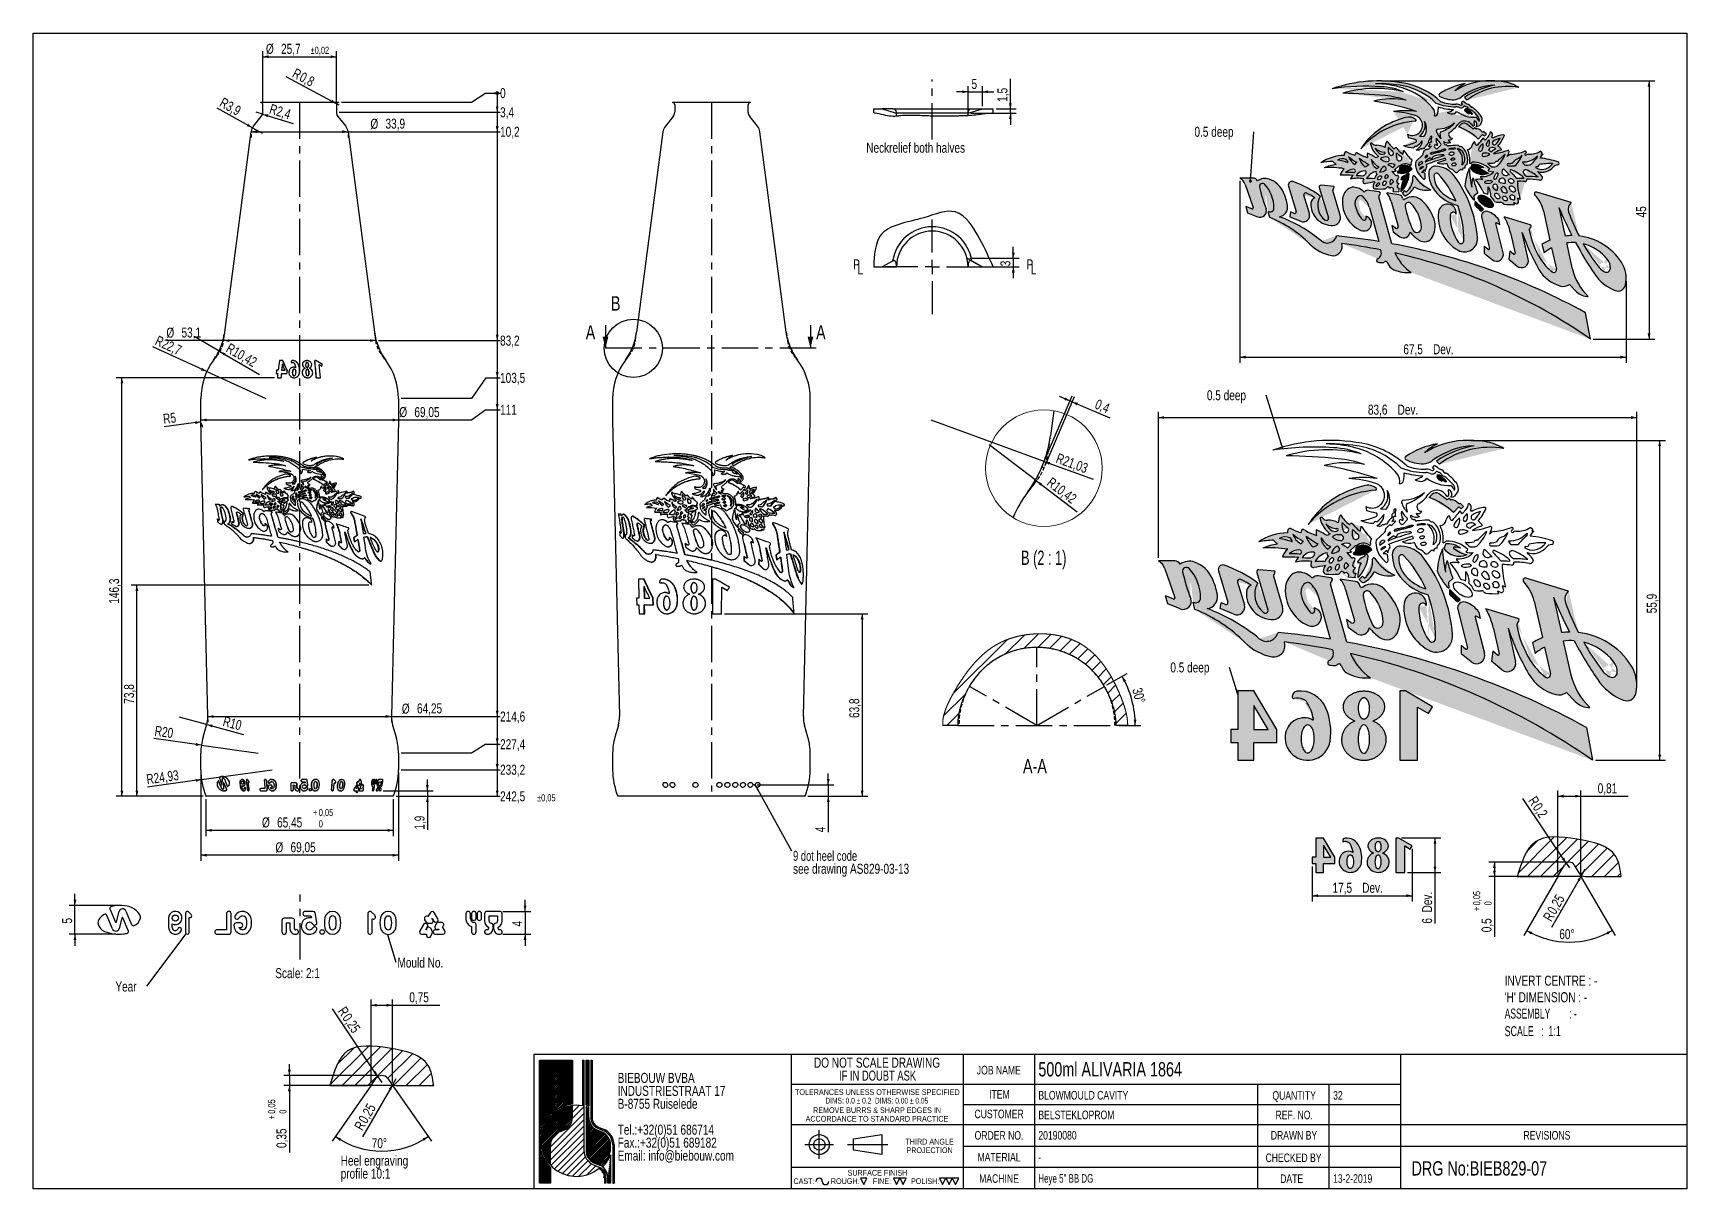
# Model space of a CAD drawing. Header units: millimetres. Extents: x 8 to 586, y 8 to 412.
import ezdxf

# ---------------------------------------------------------------- set-up
doc = ezdxf.new("R2010")
doc.units = ezdxf.units.MM
doc.header["$PDSIZE"] = -1
doc.linetypes.add('CENTERX2', pattern=[20.32, 12.7, -2.54, 2.54, -2.54])
doc.linetypes.add('HIDDEN', pattern=[1.905, 1.27, -0.635])
for name, color, linetype in [('CENTERLINE', 4, 'CENTERX2'), ('DETAIL', 3, 'Continuous'), ('DIMENSIONS', 2, 'Continuous'), ('HATCH', 3, 'Continuous'), ('HIDDEN', 3, 'HIDDEN'), ('TEXT', 2, 'Continuous')]:
    doc.layers.add(name, color=color, linetype=linetype)
doc.layers.add('OUTLINE', color=7, linetype='Continuous', lineweight=25)
doc.styles.add('SLDTEXTSTYLE0', font='TXT', dxfattribs={"width": 0.75})
doc.styles.add('SLDTEXTSTYLE1', font='TXT', dxfattribs={"width": 0.691176})
doc.styles.add('SLDTEXTSTYLE2', font='TXT', dxfattribs={"width": 0.7})
doc.styles.add('SLDTEXTSTYLE3', font='TXT', dxfattribs={"width": 0.692308})
doc.styles.add('SLDTEXTSTYLE4', font='TXT', dxfattribs={"width": 0.631579})
doc.styles.add('SLDTEXTSTYLE5', font='TXT', dxfattribs={"width": 0.660714})
doc.styles.add('SLDTEXTSTYLE6', font='TXT', dxfattribs={"width": 0.666667})
doc.dimstyles.new('SLDDIMSTYLE0', dxfattribs={"dimtxt": 3.5, "dimasz": 2, "dimexe": 0, "dimexo": 0.0625, "dimgap": 0.875, "dimtad": 1, "dimrnd": 1e-09, "dimzin": 12, "dimdsep": 46, "dimtxsty": 'SLDTEXTSTYLE0', "dimsah": 1, "dimcen": 0.09, "dimadec": 0, "dimazin": 3, "dimtfac": 1, "dimtofl": 0, "dimtmove": 0, "dimatfit": 3, "dimfxl": 0, "dimfrac": 2, "dimtolj": 1, "dimtzin": 12, "dimarcsym": 0})
doc.dimstyles.new('SLDDIMSTYLE1', dxfattribs={"dimtxt": 3.5, "dimasz": 2, "dimexe": 0, "dimexo": 0.0625, "dimgap": 0.875, "dimtad": 1, "dimrnd": 1e-09, "dimzin": 12, "dimdsep": 46, "dimtxsty": 'SLDTEXTSTYLE0', "dimsah": 1, "dimcen": 0, "dimadec": 0, "dimazin": 3, "dimtfac": 1, "dimtofl": 0, "dimtmove": 0, "dimatfit": 3, "dimfxl": 0, "dimfrac": 2, "dimtolj": 1, "dimtzin": 12, "dimarcsym": 0})
doc.dimstyles.new('SLDDIMSTYLE10', dxfattribs={"dimtxt": 3.5, "dimasz": 2, "dimexe": 0, "dimexo": 0.0625, "dimgap": 0.875, "dimtad": 1, "dimdec": 1, "dimrnd": 1e-09, "dimzin": 12, "dimdsep": 46, "dimtxsty": 'SLDTEXTSTYLE0', "dimsah": 1, "dimcen": 0.09, "dimadec": 0, "dimazin": 3, "dimtfac": 1, "dimtdec": 1, "dimtmove": 0, "dimatfit": 0, "dimfxl": 0, "dimfrac": 2, "dimtolj": 1, "dimtzin": 12, "dimarcsym": 0})
doc.dimstyles.new('SLDDIMSTYLE11', dxfattribs={"dimtxt": 3.5, "dimasz": 2, "dimexe": 0, "dimexo": 0.0625, "dimgap": 0.875, "dimtad": 1, "dimdec": 1, "dimrnd": 1e-09, "dimzin": 12, "dimdsep": 46, "dimtxsty": 'SLDTEXTSTYLE0', "dimsah": 1, "dimcen": 0.09, "dimadec": 0, "dimazin": 3, "dimtfac": 1, "dimtmove": 0, "dimatfit": 0, "dimfxl": 0, "dimfrac": 2, "dimtolj": 1, "dimtzin": 12, "dimarcsym": 0})
doc.dimstyles.new('SLDDIMSTYLE12', dxfattribs={"dimtxt": 3.5, "dimasz": 2, "dimexe": 0, "dimexo": 0.0625, "dimgap": 0.875, "dimtad": 1, "dimrnd": 1e-09, "dimzin": 12, "dimdsep": 46, "dimtxsty": 'SLDTEXTSTYLE0', "dimsah": 1, "dimcen": 0.09, "dimadec": 0, "dimazin": 3, "dimtfac": 1, "dimtmove": 0, "dimatfit": 0, "dimfxl": 0, "dimfrac": 2, "dimtolj": 1, "dimtzin": 12, "dimarcsym": 0})
doc.dimstyles.new('SLDDIMSTYLE13', dxfattribs={"dimtxt": 0.18, "dimasz": 2, "dimexe": 0, "dimexo": 0.0625, "dimgap": 0, "dimtad": 0, "dimtih": 1, "dimtoh": 1, "dimdec": 0, "dimrnd": 1e-09, "dimzin": 0, "dimdsep": 46, "dimtxsty": 'Standard', "dimsah": 1, "dimcen": 0.09, "dimadec": 0, "dimazin": 0, "dimtfac": 2, "dimtdec": 0, "dimtofl": 0, "dimtmove": 0, "dimatfit": 3, "dimfxl": 0, "dimfrac": 2, "dimtolj": 1, "dimtzin": 0, "dimarcsym": 0})
doc.dimstyles.new('SLDDIMSTYLE14', dxfattribs={"dimtxt": 3.5, "dimasz": 2, "dimexe": 0, "dimexo": 0.0625, "dimgap": 0.875, "dimtad": 1, "dimlfac": 0.1, "dimrnd": 1e-09, "dimdsep": 46, "dimtxsty": 'SLDTEXTSTYLE0', "dimsah": 1, "dimcen": 0.09, "dimadec": 0, "dimazin": 2, "dimtfac": 1, "dimtofl": 0, "dimtmove": 0, "dimatfit": 3, "dimfxl": 0, "dimfrac": 2, "dimtolj": 1, "dimtzin": 12, "dimarcsym": 0})
doc.dimstyles.new('SLDDIMSTYLE15', dxfattribs={"dimtxt": 3.5, "dimasz": 2, "dimexe": 0, "dimexo": 0.0625, "dimgap": 0.875, "dimtad": 1, "dimlfac": 0.1, "dimrnd": 1e-09, "dimdsep": 46, "dimtxsty": 'SLDTEXTSTYLE0', "dimsah": 1, "dimcen": 0.09, "dimadec": 0, "dimazin": 2, "dimtol": 1, "dimtp": 0.05, "dimtfac": 1, "dimtmove": 0, "dimatfit": 0, "dimfxl": 0, "dimfrac": 2, "dimtolj": 1, "dimarcsym": 0})
doc.dimstyles.new('SLDDIMSTYLE16', dxfattribs={"dimtxt": 3.5, "dimasz": 2, "dimexe": 0, "dimexo": 0.0625, "dimgap": 0.875, "dimtad": 1, "dimdec": 4, "dimlfac": 0.1, "dimzin": 12, "dimdsep": 46, "dimtxsty": 'SLDTEXTSTYLE0', "dimsah": 1, "dimcen": 0.09, "dimazin": 3, "dimtfac": 1, "dimtofl": 0, "dimtmove": 0, "dimatfit": 3, "dimfxl": 0, "dimfrac": 2, "dimtolj": 1, "dimtzin": 12, "dimarcsym": 0})
doc.dimstyles.new('SLDDIMSTYLE17', dxfattribs={"dimtxt": 3.5, "dimasz": 2, "dimexe": 0, "dimexo": 0.0625, "dimgap": 0.875, "dimtad": 1, "dimlfac": 0.1, "dimrnd": 1e-09, "dimdsep": 46, "dimtxsty": 'SLDTEXTSTYLE0', "dimsah": 1, "dimcen": 0, "dimadec": 0, "dimazin": 2, "dimtfac": 1, "dimtofl": 0, "dimtmove": 0, "dimatfit": 3, "dimfxl": 0, "dimfrac": 2, "dimtolj": 1, "dimtzin": 12, "dimarcsym": 0})
doc.dimstyles.new('SLDDIMSTYLE18', dxfattribs={"dimtxt": 3.5, "dimasz": 2, "dimexe": 0, "dimexo": 0.0625, "dimgap": 0.875, "dimtad": 1, "dimdec": 4, "dimzin": 12, "dimdsep": 46, "dimtxsty": 'SLDTEXTSTYLE0', "dimsah": 1, "dimcen": 0.09, "dimazin": 3, "dimtfac": 1, "dimtofl": 0, "dimtmove": 0, "dimatfit": 3, "dimfxl": 0, "dimfrac": 2, "dimtolj": 1, "dimtzin": 12, "dimarcsym": 0})
doc.dimstyles.new('SLDDIMSTYLE19', dxfattribs={"dimtxt": 3.5, "dimasz": 2, "dimexe": 0, "dimexo": 0.0625, "dimgap": 0.875, "dimtad": 1, "dimlfac": 0.5, "dimrnd": 1e-09, "dimdsep": 46, "dimtxsty": 'SLDTEXTSTYLE0', "dimsah": 1, "dimcen": 0.09, "dimadec": 0, "dimazin": 2, "dimtfac": 1, "dimtmove": 0, "dimatfit": 0, "dimfxl": 0, "dimfrac": 2, "dimtolj": 1, "dimtzin": 12, "dimarcsym": 0})
doc.dimstyles.new('SLDDIMSTYLE2', dxfattribs={"dimtxt": 3.5, "dimasz": 0.333333, "dimexe": 0, "dimexo": 0.0625, "dimgap": 0.875, "dimtad": 0, "dimtih": 1, "dimtoh": 1, "dimdec": 0, "dimrnd": 1e-09, "dimdsep": 46, "dimtxsty": 'SLDTEXTSTYLE0', "dimblk1": 'ORIGIN', "dimblk2": 'ORIGIN', "dimsah": 1, "dimcen": 0.09, "dimadec": 0, "dimazin": 2, "dimtfac": 1, "dimtdec": 0, "dimtofl": 0, "dimtmove": 0, "dimatfit": 3, "dimldrblk": 'ORIGIN', "dimfxl": 0, "dimfrac": 2, "dimtolj": 1, "dimtzin": 12, "dimarcsym": 0})
doc.dimstyles.new('SLDDIMSTYLE20', dxfattribs={"dimtxt": 3.5, "dimasz": 2, "dimexe": 0, "dimexo": 0.0625, "dimgap": 0.875, "dimtad": 1, "dimlfac": 0.5, "dimrnd": 1e-09, "dimzin": 12, "dimdsep": 46, "dimtxsty": 'SLDTEXTSTYLE0', "dimsah": 1, "dimcen": 0, "dimadec": 0, "dimazin": 3, "dimtfac": 1, "dimtofl": 0, "dimtmove": 0, "dimatfit": 3, "dimfxl": 0, "dimfrac": 2, "dimtolj": 1, "dimtzin": 12, "dimarcsym": 0})
doc.dimstyles.new('SLDDIMSTYLE21', dxfattribs={"dimtxt": 3.5, "dimasz": 2, "dimexe": 0, "dimexo": 0.0625, "dimgap": 0.875, "dimtad": 1, "dimdec": 1, "dimlfac": 0.5, "dimrnd": 1e-09, "dimzin": 12, "dimdsep": 46, "dimtxsty": 'SLDTEXTSTYLE0', "dimsah": 1, "dimcen": 0.09, "dimadec": 0, "dimazin": 3, "dimtfac": 1, "dimtdec": 1, "dimtmove": 0, "dimatfit": 0, "dimfxl": 0, "dimfrac": 2, "dimtolj": 1, "dimtzin": 12, "dimarcsym": 0})
doc.dimstyles.new('SLDDIMSTYLE22', dxfattribs={"dimtxt": 3.5, "dimasz": 2, "dimexe": 0, "dimexo": 0.0625, "dimgap": 0.875, "dimtad": 1, "dimlfac": 0.5, "dimrnd": 1e-09, "dimzin": 12, "dimdsep": 46, "dimtxsty": 'SLDTEXTSTYLE0', "dimsah": 1, "dimcen": 0.09, "dimadec": 0, "dimazin": 3, "dimtfac": 1, "dimtofl": 0, "dimtmove": 0, "dimatfit": 3, "dimfxl": 0, "dimfrac": 2, "dimtolj": 1, "dimtzin": 12, "dimarcsym": 0})
doc.dimstyles.new('SLDDIMSTYLE23', dxfattribs={"dimtxt": 3.5, "dimasz": 2, "dimexe": 0, "dimexo": 0.0625, "dimgap": 0.875, "dimtad": 1, "dimdec": 0, "dimlfac": 0.5, "dimrnd": 1e-09, "dimzin": 12, "dimdsep": 46, "dimtxsty": 'SLDTEXTSTYLE0', "dimsah": 1, "dimcen": 0.09, "dimadec": 0, "dimazin": 3, "dimtfac": 1, "dimtofl": 0, "dimtmove": 0, "dimatfit": 3, "dimfxl": 0, "dimfrac": 2, "dimtolj": 1, "dimtzin": 12, "dimarcsym": 0})
doc.dimstyles.new('SLDDIMSTYLE24', dxfattribs={"dimtxt": 0.18, "dimasz": 1, "dimexe": 0, "dimexo": 0.0625, "dimgap": 0, "dimtad": 0, "dimtih": 1, "dimtoh": 1, "dimdec": 0, "dimrnd": 1e-09, "dimzin": 0, "dimdsep": 46, "dimtxsty": 'Standard', "dimblk1": 'DOT', "dimblk2": 'DOT', "dimsah": 1, "dimcen": 0.09, "dimadec": 0, "dimazin": 0, "dimtfac": 1, "dimtdec": 0, "dimtofl": 0, "dimtmove": 0, "dimatfit": 3, "dimldrblk": 'DOT', "dimfxl": 0, "dimfrac": 2, "dimtolj": 1, "dimtzin": 0, "dimarcsym": 0})
doc.dimstyles.new('SLDDIMSTYLE25', dxfattribs={"dimtxt": 3.5, "dimasz": 2, "dimexe": 0, "dimexo": 0.0625, "dimgap": 0.875, "dimtad": 1, "dimlfac": 0.1, "dimrnd": 1e-09, "dimdsep": 46, "dimtxsty": 'SLDTEXTSTYLE0', "dimsah": 1, "dimcen": 0.09, "dimadec": 0, "dimazin": 2, "dimtol": 1, "dimtp": 0.05, "dimtfac": 1, "dimtofl": 0, "dimtmove": 0, "dimatfit": 3, "dimfxl": 0, "dimfrac": 2, "dimtolj": 1, "dimarcsym": 0})
doc.dimstyles.new('SLDDIMSTYLE3', dxfattribs={"dimtxt": 3.5, "dimasz": 2, "dimexe": 0, "dimexo": 0.0625, "dimgap": 0.875, "dimtad": 0, "dimtih": 1, "dimtoh": 1, "dimrnd": 1e-09, "dimzin": 12, "dimdsep": 46, "dimtxsty": 'SLDTEXTSTYLE0', "dimsah": 1, "dimcen": 0.09, "dimadec": 0, "dimazin": 3, "dimtfac": 1, "dimtofl": 0, "dimtmove": 0, "dimatfit": 3, "dimfxl": 0, "dimfrac": 2, "dimtolj": 1, "dimtzin": 12, "dimarcsym": 0})
doc.dimstyles.new('SLDDIMSTYLE4', dxfattribs={"dimtxt": 3.5, "dimasz": 2, "dimexe": 0, "dimexo": 0.0625, "dimgap": 0.875, "dimtad": 0, "dimtih": 1, "dimtoh": 1, "dimrnd": 1e-09, "dimzin": 12, "dimdsep": 46, "dimtxsty": 'SLDTEXTSTYLE0', "dimsah": 1, "dimcen": 0.09, "dimadec": 0, "dimazin": 3, "dimtol": 1, "dimtp": 0.05, "dimtm": 0.05, "dimtfac": 1, "dimtofl": 0, "dimtmove": 0, "dimatfit": 3, "dimfxl": 0, "dimfrac": 2, "dimtolj": 1, "dimarcsym": 0})
doc.dimstyles.new('SLDDIMSTYLE5', dxfattribs={"dimtxt": 3.5, "dimasz": 2, "dimexe": 0, "dimexo": 0.0625, "dimgap": 0.875, "dimtad": 1, "dimrnd": 1e-09, "dimzin": 12, "dimdsep": 46, "dimtxsty": 'SLDTEXTSTYLE0', "dimsah": 1, "dimcen": 0.09, "dimadec": 0, "dimazin": 3, "dimtol": 1, "dimtp": 0.02, "dimtm": 0.02, "dimtfac": 1, "dimtofl": 0, "dimtmove": 0, "dimatfit": 3, "dimfxl": 0, "dimfrac": 2, "dimtolj": 1, "dimarcsym": 0})
doc.dimstyles.new('SLDDIMSTYLE6', dxfattribs={"dimtxt": 3.5, "dimasz": 2, "dimexe": 0, "dimexo": 0.0625, "dimgap": 0.875, "dimtad": 1, "dimrnd": 1e-09, "dimdsep": 46, "dimtxsty": 'SLDTEXTSTYLE0', "dimsah": 1, "dimcen": 0, "dimadec": 0, "dimazin": 2, "dimtfac": 1, "dimtofl": 0, "dimtmove": 0, "dimatfit": 3, "dimfxl": 0, "dimfrac": 2, "dimtolj": 1, "dimtzin": 12, "dimarcsym": 0})
doc.dimstyles.new('SLDDIMSTYLE7', dxfattribs={"dimtxt": 3.5, "dimasz": 2, "dimexe": 0, "dimexo": 0.0625, "dimgap": 0.875, "dimtad": 1, "dimrnd": 1e-09, "dimzin": 12, "dimdsep": 46, "dimtxsty": 'SLDTEXTSTYLE0', "dimsah": 1, "dimcen": 0.09, "dimadec": 0, "dimazin": 3, "dimtol": 1, "dimtp": 0.05, "dimtfac": 1, "dimtofl": 0, "dimtmove": 0, "dimatfit": 3, "dimfxl": 0, "dimfrac": 2, "dimtolj": 1, "dimarcsym": 0})
doc.dimstyles.new('SLDDIMSTYLE8', dxfattribs={"dimtxt": 3.5, "dimasz": 2, "dimexe": 0, "dimexo": 0.0625, "dimgap": 0.875, "dimtad": 1, "dimrnd": 1e-09, "dimzin": 12, "dimdsep": 46, "dimtxsty": 'SLDTEXTSTYLE0', "dimsah": 1, "dimcen": 0, "dimadec": 0, "dimazin": 3, "dimtfac": 1, "dimtofl": 0, "dimtmove": 0, "dimatfit": 3, "dimfxl": 0, "dimfrac": 2, "dimtolj": 1, "dimtzin": 12, "dimarcsym": 0})
doc.dimstyles.new('SLDDIMSTYLE9', dxfattribs={"dimtxt": 3.5, "dimasz": 2, "dimexe": 0, "dimexo": 0.0625, "dimgap": 0.875, "dimtad": 1, "dimrnd": 1e-09, "dimzin": 12, "dimdsep": 46, "dimtxsty": 'SLDTEXTSTYLE0', "dimsah": 1, "dimcen": 0, "dimadec": 0, "dimazin": 3, "dimtfac": 1, "dimtofl": 0, "dimtmove": 0, "dimatfit": 3, "dimfxl": 0, "dimfrac": 2, "dimtolj": 1, "dimtzin": 12, "dimarcsym": 0})

msp = doc.modelspace()

# ---------------------------------------------------------------- texts
at = {"layer": 'CENTERLINE', "char_height": 5, "attachment_point": 1, "style": 'SLDTEXTSTYLE0'}
for insert in [(201.13845, 309.89685), (281.65203, 309.89685)]:
    msp.add_mtext('A', dxfattribs=dict(at, insert=insert))
at = {"layer": 'DETAIL', "insert": (209.96798, 320.02007), "char_height": 5, "attachment_point": 1, "style": 'SLDTEXTSTYLE0'}
msp.add_mtext('B', dxfattribs=at)
at = {"layer": 'TEXT'}
for s, insert, char_height, attachment_point, style in [('Neckrelief both halves', (299.18086, 373.67566), 3.5, 1, 'SLDTEXTSTYLE0'), ('B (2 : 1)', (361.22144, 231.11438), 5, 2, 'SLDTEXTSTYLE6'), ('A-A', (358.14803, 158.2915), 5, 2, 'SLDTEXTSTYLE0'), ('Scale: 2:1', (92.64431, 85.17013), 3.5, 1, 'SLDTEXTSTYLE0'), ('INVERT CENTRE : -', (522.31517, 82.54645), 3.5, 1, 'SLDTEXTSTYLE0'), ("'H' DIMENSION : -", (522.31517, 76.76242), 3.5, 1, 'SLDTEXTSTYLE0'), ('ASSEMBLY        : -', (522.31517, 71.04405), 3.5, 1, 'SLDTEXTSTYLE4'), ('SCALE   :  1:1', (522.31517, 64.89715), 3.5, 1, 'SLDTEXTSTYLE5'), ('500ml ALIVARIA 1864', (359.33565, 52.31634), 5, 1, 'SLDTEXTSTYLE0'), ('JOB NAME', (345.51943, 51.01097), 3, 2, 'SLDTEXTSTYLE0'), ('ITEM', (345.71839, 42.58459), 3, 2, 'SLDTEXTSTYLE0'), ('BLOWMOULD CAVITY', (359.33565, 42.25126), 3, 1, 'SLDTEXTSTYLE0'), ('QUANTITY', (448.73922, 42.16498), 3, 2, 'SLDTEXTSTYLE0'), ('32', (462.35518, 42.21082), 3, 1, 'SLDTEXTSTYLE0'), ('CUSTOMER', (345.61526, 35.70858), 3, 2, 'SLDTEXTSTYLE0'), ('BELSTEKLOPROM', (359.33565, 35.37524), 3, 1, 'SLDTEXTSTYLE0'), ('REF. NO.', (448.75477, 35.3534), 3, 2, 'SLDTEXTSTYLE0'), ('ORDER NO.', (345.58401, 28.20789), 3, 2, 'SLDTEXTSTYLE0'), ('20190080', (359.32857, 28.25372), 3, 1, 'SLDTEXTSTYLE0'), ('DRAWN BY', (448.67352, 28.24386), 3, 2, 'SLDTEXTSTYLE0'), ('REVISIONS', (537.06395, 28.24386), 3, 2, 'SLDTEXTSTYLE0'), ('MATERIAL', (345.59131, 20.58667), 3, 2, 'SLDTEXTSTYLE0'), ('-', (359.32857, 20.64458), 3, 1, 'SLDTEXTSTYLE0'), ('CHECKED BY', (448.51608, 20.38182), 3, 2, 'SLDTEXTSTYLE0'), ('DRG No:BIEB829-07', (489.76042, 17.68852), 5, 1, 'SLDTEXTSTYLE0'), ('CAST:', (273.74145, 11.71938), 2, 1, 'SLDTEXTSTYLE0'), ('ROUGH:', (286.81775, 11.71938), 2, 1, 'SLDTEXTSTYLE0'), ('SURFACE FINISH', (303.10103, 14.63617), 2, 2, 'SLDTEXTSTYLE0'), ('FINE:', (301.4722, 11.71938), 2, 1, 'SLDTEXTSTYLE0'), ('POLISH:', (314.82446, 11.71938), 2, 1, 'SLDTEXTSTYLE0'), ('MACHINE', (345.58922, 13.13696), 3, 2, 'SLDTEXTSTYLE0'), ('Heye 5" BB DG', (359.32857, 13.18279), 3, 1, 'SLDTEXTSTYLE3'), ('DATE', (447.86978, 13.08877), 3, 2, 'SLDTEXTSTYLE0'), ('13-2-2019', (462.31932, 13.1346), 3, 1, 'SLDTEXTSTYLE0')]:
    msp.add_mtext(s, dxfattribs=dict(at, insert=insert, char_height=char_height, attachment_point=attachment_point, style=style))

# ---------------------------------------------------------------- blocks, each defined once
blk = doc.blocks.new('SW_NOTE_0')
at = {"layer": 'TEXT', "color": 0, "char_height": 3.5, "attachment_point": 1, "style": 'SLDTEXTSTYLE0'}
for s, insert in [('profile 10:1', (0, -0.03)), ('Heel engraving', (0, 4.5))]:
    blk.add_mtext(s, dxfattribs=dict(at, insert=insert))
blk = doc.blocks.new('SW_NOTE_0_1')
at = {"layer": 'TEXT', "color": 0, "char_height": 3.5, "attachment_point": 1, "style": 'SLDTEXTSTYLE0'}
for s, insert in [('BIEBOUW BVBA', (0, 4.5)), ('INDUSTRIESTRAAT 17', (0, -0.03)), ('B-8755 Ruiselede', (0, -4.55)), ('Tel.:+32(0)51 686714', (0, -13.61)), ('Fax.:+32(0)51 689182', (0, -18.13)), ('Email: info@biebouw.com', (0, -22.66))]:
    blk.add_mtext(s, dxfattribs=dict(at, insert=insert))
blk = doc.blocks.new('SW_NOTE_0_2')
at = {"layer": 'TEXT', "color": 0, "char_height": 2, "attachment_point": 2, "style": 'SLDTEXTSTYLE0'}
for s, insert in [('THIRD ANGLE', (8.34, 2.57)), ('PROJECTION', (8.33, -0.43))]:
    blk.add_mtext(s, dxfattribs=dict(at, insert=insert))
blk = doc.blocks.new('SW_NOTE_0_3')
at = {"layer": 'TEXT', "color": 0, "char_height": 2, "attachment_point": 2, "style": 'SLDTEXTSTYLE0'}
for s, insert in [('REMOVE BURRS & SHARP EDGES IN', (21.78, 2.57)), ('ACCORDANCE TO STANDARD PRACTICE', (21.75, -0.43))]:
    blk.add_mtext(s, dxfattribs=dict(at, insert=insert))
blk = doc.blocks.new('SW_NOTE_0_4')
at = {"layer": 'TEXT', "color": 0, "char_height": 2, "attachment_point": 2}
for s, insert, style in [('TOLERANCES UNLESS OTHERWISE SPECIFIED', (27.09, 2.57), 'SLDTEXTSTYLE0'), ('DIMS: 0.0 ± 0.2  DIMS: 0.00 ± 0.05', (26.93, -0.43), 'SLDTEXTSTYLE1')]:
    blk.add_mtext(s, dxfattribs=dict(at, insert=insert, style=style))
blk = doc.blocks.new('SW_NOTE_0_5')
at = {"layer": 'TEXT', "color": 0, "char_height": 3.5, "attachment_point": 2}
for s, insert, style in [('DO NOT SCALE DRAWING', (28.71, 4.5), 'SLDTEXTSTYLE0'), ('IF IN DOUBT ASK', (28.89, -0.03), 'SLDTEXTSTYLE2')]:
    blk.add_mtext(s, dxfattribs=dict(at, insert=insert, style=style))
blk = doc.blocks.new('_D')
at = {"layer": 'DIMENSIONS'}
for p, q in [((74.61, 305.53), (74.61, 306.53)), ((127.71, 305.53), (127.71, 306.53)), ((74.61, 304.53), (54.6, 304.53)), ((127.71, 304.53), (74.61, 304.53))]:
    blk.add_line(p, q, dxfattribs=at)
for points in [[(74.61, 304.53), (76.61, 304.03), (76.61, 305.03)], [(127.71, 304.53), (125.71, 305.03), (125.71, 304.03)]]:
    blk.add_solid(points, dxfattribs=at)
at = {"layer": 'DIMENSIONS', "char_height": 3.5, "attachment_point": 1, "style": 'SLDTEXTSTYLE0'}
for s, insert in [('%%c', (54.6, 309.04)), ('53,1', (59.87, 309.09))]:
    blk.add_mtext(s, dxfattribs=dict(at, insert=insert))
blk = doc.blocks.new('_D_1')
at = {"layer": 'DIMENSIONS'}
for q in [(64.28, 305.89), (87.15, 292.68)]:
    blk.add_line((73.3, 300.68), q, dxfattribs=at)
blk.add_solid([(73.3, 300.68), (74.78, 299.24), (75.28, 300.11)], dxfattribs=at)
at = {"layer": 'DIMENSIONS', "insert": (76.86, 303.8), "char_height": 3.5, "attachment_point": 1, "rotation": 330, "style": 'SLDTEXTSTYLE0'}
blk.add_mtext('R10,42', dxfattribs=at)
blk = doc.blocks.new('_Origin')
at = {"color": 0, "linetype": 'ByBlock', "lineweight": -2}
blk.add_line((0, 0), (-1, 0), dxfattribs=at)
blk.add_circle((0, 0), 0.5, dxfattribs=at)
blk = doc.blocks.new('_D_2')
at = {"layer": 'DIMENSIONS'}
for p, q in [((161.21, 387.73), (115.81, 387.73)), ((166.21, 391.04), (161.21, 387.73)), ((166.21, 391.04), (171.21, 391.04))]:
    blk.add_line(p, q, dxfattribs=at)
blk.add_blockref('_Origin', (170.21, 391.04), dxfattribs=at)
at = {"layer": 'DIMENSIONS', "insert": (171.21, 392.77), "char_height": 3.5, "attachment_point": 1, "style": 'SLDTEXTSTYLE0'}
blk.add_mtext('0', dxfattribs=at)
blk = doc.blocks.new('_D_3')
at = {"layer": 'DIMENSIONS'}
for p, q in [((170.21, 391.04), (170.21, 384.33)), ((115.01, 384.33), (171.21, 384.33))]:
    blk.add_line(p, q, dxfattribs=at)
blk.add_solid([(170.21, 384.33), (170.71, 386.33), (169.71, 386.33)], dxfattribs=at)
at = {"layer": 'DIMENSIONS', "insert": (171.21, 386.06), "char_height": 3.5, "attachment_point": 1, "style": 'SLDTEXTSTYLE0'}
blk.add_mtext('3,4', dxfattribs=at)
blk = doc.blocks.new('_D_4')
at = {"layer": 'DIMENSIONS'}
for p, q in [((170.21, 384.33), (170.21, 377.53)), ((119.11, 377.53), (171.21, 377.53))]:
    blk.add_line(p, q, dxfattribs=at)
blk.add_solid([(170.21, 377.53), (170.71, 379.53), (169.71, 379.53)], dxfattribs=at)
at = {"layer": 'DIMENSIONS', "insert": (171.21, 379.26), "char_height": 3.5, "attachment_point": 1, "style": 'SLDTEXTSTYLE0'}
blk.add_mtext('10,2', dxfattribs=at)
blk = doc.blocks.new('_D_5')
at = {"layer": 'DIMENSIONS'}
for p, q in [((170.21, 377.53), (170.21, 304.53)), ((128.71, 304.53), (171.21, 304.53))]:
    blk.add_line(p, q, dxfattribs=at)
blk.add_solid([(170.21, 304.53), (170.71, 306.53), (169.71, 306.53)], dxfattribs=at)
at = {"layer": 'DIMENSIONS', "insert": (171.21, 306.26), "char_height": 3.5, "attachment_point": 1, "style": 'SLDTEXTSTYLE0'}
blk.add_mtext('83,2', dxfattribs=at)
blk = doc.blocks.new('_D_6')
at = {"layer": 'DIMENSIONS'}
for p, q in [((170.21, 304.53), (170.21, 291.5)), ((166.21, 291.5), (161.21, 284.23)), ((166.21, 291.5), (171.21, 291.5)), ((161.21, 284.23), (136.68, 284.23))]:
    blk.add_line(p, q, dxfattribs=at)
blk.add_solid([(170.21, 291.5), (170.71, 293.5), (169.71, 293.5)], dxfattribs=at)
at = {"layer": 'DIMENSIONS', "insert": (171.21, 293.23), "char_height": 3.5, "attachment_point": 1, "style": 'SLDTEXTSTYLE0'}
blk.add_mtext('103,5', dxfattribs=at)
blk = doc.blocks.new('_D_7')
at = {"layer": 'DIMENSIONS'}
for p, q in [((170.21, 291.5), (170.21, 280.34)), ((166.21, 280.34), (161.21, 276.73)), ((166.21, 280.34), (171.21, 280.34)), ((161.21, 276.73), (136.68, 276.73))]:
    blk.add_line(p, q, dxfattribs=at)
blk.add_solid([(170.21, 280.34), (170.71, 282.34), (169.71, 282.34)], dxfattribs=at)
at = {"layer": 'DIMENSIONS', "insert": (171.21, 282.07), "char_height": 3.5, "attachment_point": 1, "style": 'SLDTEXTSTYLE0'}
blk.add_mtext('111', dxfattribs=at)
blk = doc.blocks.new('_D_8')
at = {"layer": 'DIMENSIONS'}
for p, q in [((170.21, 280.34), (170.21, 173.13)), ((134.28, 173.13), (171.21, 173.13))]:
    blk.add_line(p, q, dxfattribs=at)
blk.add_solid([(170.21, 173.13), (170.71, 175.13), (169.71, 175.13)], dxfattribs=at)
at = {"layer": 'DIMENSIONS', "insert": (171.21, 174.86), "char_height": 3.5, "attachment_point": 1, "style": 'SLDTEXTSTYLE0'}
blk.add_mtext('214,6', dxfattribs=at)
blk = doc.blocks.new('_D_9')
at = {"layer": 'DIMENSIONS'}
for p, q in [((170.21, 173.13), (170.21, 163.45)), ((166.21, 163.45), (161.21, 160.33)), ((166.21, 163.45), (171.21, 163.45)), ((161.21, 160.33), (136.68, 160.33))]:
    blk.add_line(p, q, dxfattribs=at)
blk.add_solid([(170.21, 163.45), (170.71, 165.45), (169.71, 165.45)], dxfattribs=at)
at = {"layer": 'DIMENSIONS', "insert": (171.21, 165.18), "char_height": 3.5, "attachment_point": 1, "style": 'SLDTEXTSTYLE0'}
blk.add_mtext('227,4', dxfattribs=at)
blk = doc.blocks.new('_D_10')
at = {"layer": 'DIMENSIONS'}
for p, q in [((170.21, 163.45), (170.21, 154.53)), ((136.68, 154.53), (171.21, 154.53))]:
    blk.add_line(p, q, dxfattribs=at)
blk.add_solid([(170.21, 154.53), (170.71, 156.53), (169.71, 156.53)], dxfattribs=at)
at = {"layer": 'DIMENSIONS', "insert": (171.21, 156.26), "char_height": 3.5, "attachment_point": 1, "style": 'SLDTEXTSTYLE0'}
blk.add_mtext('233,2', dxfattribs=at)
blk = doc.blocks.new('_D_11')
at = {"layer": 'DIMENSIONS'}
for p, q in [((170.21, 154.53), (170.21, 145.23)), ((134.88, 145.23), (171.21, 145.23))]:
    blk.add_line(p, q, dxfattribs=at)
blk.add_solid([(170.21, 145.23), (170.71, 147.23), (169.71, 147.23)], dxfattribs=at)
at = {"layer": 'DIMENSIONS', "attachment_point": 1, "style": 'SLDTEXTSTYLE0'}
for s, insert, char_height in [('242,5', (171.21, 146.96), 3.5), ('±0,05', (184.14, 145.95), 2.5)]:
    blk.add_mtext(s, dxfattribs=dict(at, insert=insert, char_height=char_height))
blk = doc.blocks.new('_D_12')
at = {"layer": 'DIMENSIONS'}
for p, q in [((88.31, 387.93), (88.31, 405.73)), ((114.01, 387.93), (114.01, 405.73)), ((88.31, 403.73), (114.01, 403.73))]:
    blk.add_line(p, q, dxfattribs=at)
for points in [[(88.31, 403.73), (90.31, 403.23), (90.31, 404.23)], [(114.01, 403.73), (112.01, 404.23), (112.01, 403.23)]]:
    blk.add_solid(points, dxfattribs=at)
at = {"layer": 'DIMENSIONS', "attachment_point": 1, "style": 'SLDTEXTSTYLE0'}
for s, insert, char_height in [('%%c', (89.39, 408.24), 3.5), ('25,7', (94.67, 408.24), 3.5), ('±0,02', (105, 407.23), 2.5)]:
    blk.add_mtext(s, dxfattribs=dict(at, insert=insert, char_height=char_height))
blk = doc.blocks.new('_D_13')
at = {"layer": 'DIMENSIONS'}
for q in [(96.43, 396.67), (114.81, 386.93)]:
    blk.add_line((114.1, 387.3), q, dxfattribs=at)
blk.add_solid([(114.1, 387.3), (112.57, 388.68), (112.1, 387.8)], dxfattribs=at)
at = {"layer": 'DIMENSIONS', "char_height": 3.5, "attachment_point": 1, "rotation": 332.08689, "style": 'SLDTEXTSTYLE0'}
for s, insert in [('R', (99.92, 399.87)), ('0,8', (102.42, 398.54))]:
    blk.add_mtext(s, dxfattribs=dict(at, insert=insert))
blk = doc.blocks.new('_D_14')
at = {"layer": 'DIMENSIONS'}
for p, q in [((68.43, 144.23), (68.43, 131.34)), ((133.88, 144.23), (133.88, 131.34)), ((68.43, 133.34), (133.88, 133.34))]:
    blk.add_line(p, q, dxfattribs=at)
for points in [[(68.43, 133.34), (70.43, 132.84), (70.43, 133.84)], [(133.88, 133.34), (131.88, 133.84), (131.88, 132.84)]]:
    blk.add_solid(points, dxfattribs=at)
at = {"layer": 'DIMENSIONS', "attachment_point": 1, "style": 'SLDTEXTSTYLE0'}
for s, insert, char_height in [('+', (105.83, 140.81), 2.5), ('0,05', (107.85, 140.81), 2.5), ('%%c', (88, 137.85), 3.5), ('65,45', (93.28, 137.85), 3.5), ('0', (107.85, 136.84), 2.5)]:
    blk.add_mtext(s, dxfattribs=dict(at, insert=insert, char_height=char_height))
blk = doc.blocks.new('_D_15')
at = {"layer": 'DIMENSIONS'}
for p, q in [((66.63, 276.76), (135.68, 276.76)), ((135.68, 276.76), (154.5, 276.76))]:
    blk.add_line(p, q, dxfattribs=at)
for points in [[(66.63, 276.76), (68.63, 276.26), (68.63, 277.26)], [(135.68, 276.76), (133.68, 277.26), (133.68, 276.26)]]:
    blk.add_solid(points, dxfattribs=at)
at = {"layer": 'DIMENSIONS', "char_height": 3.5, "attachment_point": 1, "style": 'SLDTEXTSTYLE0'}
for s, insert in [('%%c', (135.99, 281.27)), ('69,05', (141.27, 281.27))]:
    blk.add_mtext(s, dxfattribs=dict(at, insert=insert))
blk = doc.blocks.new('_D_16')
at = {"layer": 'DIMENSIONS'}
for q in [(50.18, 165.45), (86.63, 160.33)]:
    blk.add_line((66.83, 163.11), q, dxfattribs=at)
blk.add_solid([(66.83, 163.11), (64.92, 163.89), (64.78, 162.9)], dxfattribs=at)
at = {"layer": 'DIMENSIONS', "insert": (50.81, 169.91), "char_height": 3.5, "attachment_point": 1, "rotation": 351.9994, "style": 'SLDTEXTSTYLE0'}
blk.add_mtext('R20', dxfattribs=at)
blk = doc.blocks.new('_D_17')
at = {"layer": 'DIMENSIONS'}
blk.add_line((66.68, 276.08), (53.82, 274.39), dxfattribs=at)
blk.add_arc((71.63, 276.73), 5, 192.63778, 209.26471, dxfattribs=at)
blk.add_solid([(66.68, 276.08), (64.63, 276.31), (64.76, 275.32)], dxfattribs=at)
at = {"layer": 'DIMENSIONS', "insert": (53.24, 278.83), "char_height": 3.5, "attachment_point": 1, "rotation": 7.4633, "style": 'SLDTEXTSTYLE0'}
blk.add_mtext('R5', dxfattribs=at)
blk = doc.blocks.new('_D_18')
at = {"layer": 'DIMENSIONS'}
for p, q in [((66.63, 153.53), (66.63, 122.63)), ((135.68, 153.53), (135.68, 122.63)), ((135.68, 124.63), (66.63, 124.63))]:
    blk.add_line(p, q, dxfattribs=at)
for points in [[(66.63, 124.63), (68.63, 124.13), (68.63, 125.13)], [(135.68, 124.63), (133.68, 125.13), (133.68, 124.13)]]:
    blk.add_solid(points, dxfattribs=at)
at = {"layer": 'DIMENSIONS', "char_height": 3.5, "attachment_point": 1, "style": 'SLDTEXTSTYLE0'}
for s, insert in [('%%c', (92.7, 129.14)), ('69,05', (97.98, 129.2))]:
    blk.add_mtext(s, dxfattribs=dict(at, insert=insert))
blk = doc.blocks.new('_D_19')
at = {"layer": 'DIMENSIONS'}
for q in [(49.91, 302.3), (89.33, 284.23)]:
    blk.add_line((68.7, 293.69), q, dxfattribs=at)
blk.add_solid([(68.7, 293.69), (67.09, 294.97), (66.67, 294.07)], dxfattribs=at)
at = {"layer": 'DIMENSIONS', "insert": (51.79, 306.39), "char_height": 3.5, "attachment_point": 1, "rotation": 335.37561, "style": 'SLDTEXTSTYLE0'}
blk.add_mtext('R22,7', dxfattribs=at)
blk = doc.blocks.new('_D_20')
at = {"layer": 'DIMENSIONS'}
for q in [(48.03, 148.4), (91.56, 154.53)]:
    blk.add_line((66.88, 151.06), q, dxfattribs=at)
blk.add_solid([(66.88, 151.06), (64.83, 151.27), (64.97, 150.28)], dxfattribs=at)
at = {"layer": 'DIMENSIONS', "insert": (47.4, 152.86), "char_height": 3.5, "attachment_point": 1, "rotation": 8.01185, "style": 'SLDTEXTSTYLE0'}
blk.add_mtext('R24,93', dxfattribs=at)
blk = doc.blocks.new('_D_21')
at = {"layer": 'DIMENSIONS'}
for q in [(59.04, 172.9), (81.56, 166.86)]:
    blk.add_line((68.69, 170.31), q, dxfattribs=at)
blk.add_solid([(68.69, 170.31), (70.5, 169.31), (70.76, 170.28)], dxfattribs=at)
at = {"layer": 'DIMENSIONS', "insert": (74.98, 173.27), "char_height": 3.5, "attachment_point": 1, "rotation": 345, "style": 'SLDTEXTSTYLE0'}
blk.add_mtext('R10', dxfattribs=at)
blk = doc.blocks.new('_D_22')
at = {"layer": 'DIMENSIONS'}
for p, q in [((69.03, 173.13), (133.28, 173.13)), ((69.03, 172.13), (69.03, 171.13)), ((133.28, 173.13), (153.8, 173.13)), ((133.28, 172.13), (133.28, 171.13))]:
    blk.add_line(p, q, dxfattribs=at)
for points in [[(69.03, 173.13), (71.03, 172.63), (71.03, 173.63)], [(133.28, 173.13), (131.28, 173.63), (131.28, 172.63)]]:
    blk.add_solid(points, dxfattribs=at)
at = {"layer": 'DIMENSIONS', "char_height": 3.5, "attachment_point": 1, "style": 'SLDTEXTSTYLE0'}
for s, insert in [('%%c', (136.89, 177.64)), ('64,25', (142.17, 177.7))]:
    blk.add_mtext(s, dxfattribs=dict(at, insert=insert))
blk = doc.blocks.new('_D_23')
at = {"layer": 'DIMENSIONS'}
for p, q in [((84.21, 377.53), (118.11, 377.53)), ((84.21, 376.53), (84.21, 375.53)), ((118.11, 377.53), (140.22, 377.53)), ((118.11, 376.53), (118.11, 375.53))]:
    blk.add_line(p, q, dxfattribs=at)
for points in [[(84.21, 377.53), (86.21, 377.03), (86.21, 378.03)], [(118.11, 377.53), (116.11, 378.03), (116.11, 377.03)]]:
    blk.add_solid(points, dxfattribs=at)
at = {"layer": 'DIMENSIONS', "char_height": 3.5, "attachment_point": 1, "style": 'SLDTEXTSTYLE0'}
for s, insert in [('%%c', (125.89, 382.04)), ('33,9', (131.17, 382.09))]:
    blk.add_mtext(s, dxfattribs=dict(at, insert=insert))
blk = doc.blocks.new('_D_24')
at = {"layer": 'DIMENSIONS'}
for q in [(72.39, 385.75), (88.07, 377.02)]:
    blk.add_line((84.67, 378.92), q, dxfattribs=at)
blk.add_solid([(84.67, 378.92), (83.16, 380.33), (82.68, 379.45)], dxfattribs=at)
at = {"layer": 'DIMENSIONS', "insert": (74.56, 389.65), "char_height": 3.5, "attachment_point": 1, "rotation": 330.89362, "style": 'SLDTEXTSTYLE0'}
blk.add_mtext('R3,9', dxfattribs=at)
blk = doc.blocks.new('_D_25')
at = {"layer": 'DIMENSIONS'}
for q in [(85.91, 384.33), (98.95, 380.43)]:
    blk.add_line((88.21, 383.64), q, dxfattribs=at)
blk.add_solid([(88.21, 383.64), (89.98, 382.59), (90.27, 383.55)], dxfattribs=at)
at = {"layer": 'DIMENSIONS', "insert": (91.31, 387.3), "char_height": 3.5, "attachment_point": 1, "rotation": 343.35164, "style": 'SLDTEXTSTYLE0'}
blk.add_mtext('R2,4', dxfattribs=at)
blk = doc.blocks.new('_D_26')
at = {"layer": 'DIMENSIONS'}
for p, q in [((145.81, 147.14), (145.81, 151.14)), ((130.35, 147.14), (147.81, 147.14)), ((134.88, 145.23), (147.81, 145.23)), ((145.81, 147.14), (145.81, 145.23)), ((145.81, 145.23), (145.81, 133.57))]:
    blk.add_line(p, q, dxfattribs=at)
for points in [[(145.81, 147.14), (146.31, 149.14), (145.31, 149.14)], [(145.81, 145.23), (145.31, 143.23), (146.31, 143.23)]]:
    blk.add_solid(points, dxfattribs=at)
at = {"layer": 'DIMENSIONS', "insert": (141.3, 133.57), "char_height": 3.5, "attachment_point": 1, "rotation": 90, "style": 'SLDTEXTSTYLE0'}
blk.add_mtext('1,9', dxfattribs=at)
blk = doc.blocks.new('_D_27')
at = {"layer": 'DIMENSIONS'}
for p, q in [((125.34, 219.03), (42.28, 219.03)), ((44.28, 145.23), (44.28, 219.03)), ((67.43, 145.23), (42.28, 145.23))]:
    blk.add_line(p, q, dxfattribs=at)
for points in [[(44.28, 219.03), (43.78, 217.03), (44.78, 217.03)], [(44.28, 145.23), (44.78, 147.23), (43.78, 147.23)]]:
    blk.add_solid(points, dxfattribs=at)
at = {"layer": 'DIMENSIONS', "insert": (39.77, 177.6), "char_height": 3.5, "attachment_point": 1, "rotation": 90, "style": 'SLDTEXTSTYLE0'}
blk.add_mtext('73,8', dxfattribs=at)
blk = doc.blocks.new('_D_28')
at = {"layer": 'DIMENSIONS'}
for p, q in [((92.37, 291.53), (37.06, 291.53)), ((39.06, 145.23), (39.06, 291.53)), ((67.43, 145.23), (37.06, 145.23))]:
    blk.add_line(p, q, dxfattribs=at)
for points in [[(39.06, 291.53), (38.56, 289.53), (39.56, 289.53)], [(39.06, 145.23), (39.56, 147.23), (38.56, 147.23)]]:
    blk.add_solid(points, dxfattribs=at)
at = {"layer": 'DIMENSIONS', "insert": (34.55, 212.56), "char_height": 3.5, "attachment_point": 1, "rotation": 90, "style": 'SLDTEXTSTYLE0'}
blk.add_mtext('146,3', dxfattribs=at)
blk = doc.blocks.new('_D_29')
at = {"layer": 'DIMENSIONS'}
for p, q in [((349.54, 385.47), (349.54, 396.01)), ((335.76, 383.97), (351.54, 383.97)), ((344.56, 385.47), (351.54, 385.47)), ((349.54, 383.97), (349.54, 385.47)), ((349.54, 383.97), (349.54, 379.97))]:
    blk.add_line(p, q, dxfattribs=at)
for points in [[(349.54, 385.47), (350.04, 387.47), (349.04, 387.47)], [(349.54, 383.97), (349.04, 381.97), (350.04, 381.97)]]:
    blk.add_solid(points, dxfattribs=at)
at = {"layer": 'DIMENSIONS', "insert": (345.03, 387.96), "char_height": 3.5, "attachment_point": 1, "rotation": 90, "style": 'SLDTEXTSTYLE0'}
blk.add_mtext('1,5', dxfattribs=at)
blk = doc.blocks.new('_D_30')
at = {"layer": 'DIMENSIONS'}
for p, q in [((334.76, 384.22), (334.76, 393.46)), ((339.76, 386.47), (339.76, 393.46)), ((334.76, 391.46), (330.76, 391.46)), ((334.76, 391.46), (339.76, 391.46)), ((339.76, 391.46), (343.76, 391.46))]:
    blk.add_line(p, q, dxfattribs=at)
for points in [[(334.76, 391.46), (332.76, 391.96), (332.76, 390.96)], [(339.76, 391.46), (341.76, 390.96), (341.76, 391.96)]]:
    blk.add_solid(points, dxfattribs=at)
at = {"layer": 'DIMENSIONS', "insert": (335.97, 395.98), "char_height": 3.5, "attachment_point": 1, "style": 'SLDTEXTSTYLE0'}
blk.add_mtext('5', dxfattribs=at)
blk = doc.blocks.new('_D_31')
at = {"layer": 'DIMENSIONS'}
for p, q in [((350.58, 333.28), (350.58, 337.28)), ((335.4, 333.28), (352.58, 333.28)), ((339.76, 330.28), (352.58, 330.28)), ((350.58, 333.28), (350.58, 330.28)), ((350.58, 330.28), (350.58, 326.28))]:
    blk.add_line(p, q, dxfattribs=at)
for points in [[(350.58, 333.28), (351.08, 335.28), (350.08, 335.28)], [(350.58, 330.28), (350.08, 328.28), (351.08, 328.28)]]:
    blk.add_solid(points, dxfattribs=at)
at = {"layer": 'DIMENSIONS', "insert": (346.07, 330.49), "char_height": 3.5, "attachment_point": 1, "rotation": 90, "style": 'SLDTEXTSTYLE0'}
blk.add_mtext('3', dxfattribs=at)
blk = doc.blocks.new('SW_SYMBOL_MOD_PL')
at = {"layer": 'TEXT', "color": 0, "char_height": 783, "attachment_point": 5, "style": 'SLDTEXTSTYLE0'}
for s, insert in [('P', (400, 600)), ('L', (700, 200))]:
    blk.add_mtext(s, dxfattribs=dict(at, insert=insert))
blk = doc.blocks.new('SW_CENTERMARKSYMBOL_0')
at = {"layer": 'CENTERLINE', "color": 0}
for p, q in [((0, 5), (0, 16.5)), ((-5, 0), (-16.5, 0)), ((0, 0), (-2.5, 0)), ((0, 0), (0, 2.5)), ((0, 0), (0, -2.5)), ((0, 0), (2.5, 0)), ((5, 0), (16.5, 0)), ((0, -5), (0, -16.5))]:
    blk.add_line(p, q, dxfattribs=at)
blk = doc.blocks.new('_D_32')
at = {"layer": 'DIMENSIONS'}
for p, q in [((285.9, 149.23), (285.9, 153.23)), ((261.08, 149.23), (287.9, 149.23)), ((278.81, 145.23), (287.9, 145.23)), ((285.9, 149.23), (285.9, 145.23)), ((285.9, 145.23), (285.9, 132.65))]:
    blk.add_line(p, q, dxfattribs=at)
for points in [[(285.9, 149.23), (286.4, 151.23), (285.4, 151.23)], [(285.9, 145.23), (285.4, 143.23), (286.4, 143.23)]]:
    blk.add_solid(points, dxfattribs=at)
at = {"layer": 'DIMENSIONS', "insert": (281.39, 132.65), "char_height": 3.5, "attachment_point": 1, "rotation": 90, "style": 'SLDTEXTSTYLE0'}
blk.add_mtext('4', dxfattribs=at)
blk = doc.blocks.new('_D_33')
at = {"layer": 'DIMENSIONS'}
for p, q in [((249.65, 209.03), (299.76, 209.03)), ((297.76, 209.03), (297.76, 145.23)), ((278.81, 145.23), (299.76, 145.23))]:
    blk.add_line(p, q, dxfattribs=at)
for points in [[(297.76, 209.03), (297.26, 207.03), (298.26, 207.03)], [(297.76, 145.23), (298.26, 147.23), (297.26, 147.23)]]:
    blk.add_solid(points, dxfattribs=at)
at = {"layer": 'DIMENSIONS', "insert": (293.24, 172.6), "char_height": 3.5, "attachment_point": 1, "rotation": 90, "style": 'SLDTEXTSTYLE0'}
blk.add_mtext('63,8', dxfattribs=at)
blk = doc.blocks.new('SW_NOTE_0_6')
at = {"layer": 'TEXT', "color": 0, "char_height": 3.5, "attachment_point": 1}
for s, insert, style in [('9 dot heel code', (0.5, 0.03), 'SLDTEXTSTYLE2'), ('see drawing AS829-03-13', (0.5, -4.49), 'SLDTEXTSTYLE0')]:
    blk.add_mtext(s, dxfattribs=dict(at, insert=insert, style=style))
blk = doc.blocks.new('_D_34')
at = {"layer": 'DIMENSIONS'}
for p, q in [((126.13, 45.15), (126.13, 74.22)), ((126.13, 72.22), (133.63, 72.22)), ((133.63, 45.15), (133.63, 74.22)), ((133.63, 72.22), (150.13, 72.22))]:
    blk.add_line(p, q, dxfattribs=at)
for points in [[(126.13, 72.22), (128.13, 71.72), (128.13, 72.72)], [(133.63, 72.22), (131.63, 72.72), (131.63, 71.72)]]:
    blk.add_solid(points, dxfattribs=at)
at = {"layer": 'DIMENSIONS', "insert": (139.49, 76.73), "char_height": 3.5, "attachment_point": 1, "style": 'SLDTEXTSTYLE0'}
blk.add_mtext('0,75', dxfattribs=at)
blk = doc.blocks.new('_D_35')
at = {"layer": 'DIMENSIONS'}
for p, q in [((128.88, 47.65), (95.58, 47.65)), ((97.58, 47.65), (97.58, 51.65)), ((97.58, 47.65), (97.58, 44.15)), ((133.93, 44.15), (95.58, 44.15)), ((97.58, 44.15), (97.58, 20.71))]:
    blk.add_line(p, q, dxfattribs=at)
for points in [[(97.58, 47.65), (98.08, 49.65), (97.08, 49.65)], [(97.58, 44.15), (97.08, 42.15), (98.08, 42.15)]]:
    blk.add_solid(points, dxfattribs=at)
at = {"layer": 'DIMENSIONS', "attachment_point": 1, "rotation": 90, "style": 'SLDTEXTSTYLE0'}
for s, insert, char_height in [('0,05', (90.11, 34.29), 2.5), ('0', (94.08, 34.29), 2.5), ('+', (90.11, 32.27), 2.5), ('0,35', (93.06, 22.3), 3.5)]:
    blk.add_mtext(s, dxfattribs=dict(at, insert=insert, char_height=char_height))
blk = doc.blocks.new('_D_36')
at = {"layer": 'DIMENSIONS'}
for p, q in [((126.3, 44.4), (112.51, 24.7)), ((133.46, 44.4), (147.25, 24.7))]:
    blk.add_line(p, q, dxfattribs=at)
blk.add_arc((129.88, 49.51), 28.28, 235, 305, dxfattribs=at)
for points in [[(113.66, 26.34), (115.06, 24.83), (115.61, 25.67)], [(146.1, 26.34), (144.15, 25.67), (144.7, 24.83)]]:
    blk.add_solid(points, dxfattribs=at)
at = {"layer": 'DIMENSIONS', "insert": (126.36, 25.74), "char_height": 3.5, "attachment_point": 1, "style": 'SLDTEXTSTYLE0'}
blk.add_mtext('70°', dxfattribs=at)
blk = doc.blocks.new('_D_37')
at = {"layer": 'DIMENSIONS'}
for q in [(112.63, 70.9), (129.88, 45.15)]:
    blk.add_line((128.49, 47.23), q, dxfattribs=at)
blk.add_solid([(128.49, 47.23), (127.79, 49.17), (126.96, 48.61)], dxfattribs=at)
at = {"layer": 'DIMENSIONS', "char_height": 3.5, "attachment_point": 1, "rotation": 303.81287, "style": 'SLDTEXTSTYLE0'}
for s, insert in [('R', (117.25, 72.08)), ('0,25', (118.82, 69.73))]:
    blk.add_mtext(s, dxfattribs=dict(at, insert=insert))
blk = doc.blocks.new('_D_38')
at = {"layer": 'DIMENSIONS'}
for q in [(134.93, 46.65), (123.16, 26.26)]:
    blk.add_line((133.68, 44.48), q, dxfattribs=at)
blk.add_solid([(133.68, 44.48), (132.25, 43), (133.11, 42.5)], dxfattribs=at)
at = {"layer": 'DIMENSIONS', "char_height": 3.5, "attachment_point": 1, "rotation": 60, "style": 'SLDTEXTSTYLE0'}
for s, insert in [('0,25', (121.5, 32.32)), ('R', (120.08, 29.87))]:
    blk.add_mtext(s, dxfattribs=dict(at, insert=insert))
blk = doc.blocks.new('SW_HATCH_0')
at = {"layer": 'HATCH', "color": 0}
for p, q in [((0, 0), (-18.76, -18.76)), ((6.12, 1.63), (-0.71, -5.2)), ((11.04, 2.06), (5.89, -3.09)), ((15.32, 1.85), (10.74, -2.73)), ((19.13, 1.17), (14.88, -3.08)), ((22.54, 0.09), (18.47, -3.98)), ((25.57, -1.37), (21.7, -5.24)), ((28.26, -3.17), (24.64, -6.79)), ((30.65, -5.27), (27.3, -8.62)), ((32.79, -7.62), (29.64, -10.78)), ((34.7, -10.2), (31.82, -13.08)), ((36.42, -12.97), (33.61, -15.78)), ((37.97, -15.91), (35.23, -18.65)), ((-14.55, -19.04), (-22.14, -26.63)), ((39.38, -18.99), (36.59, -21.78)), ((40.63, -22.23), (37.59, -25.27)), ((-16.73, -25.71), (-20.98, -29.96)), ((41.65, -25.7), (38.08, -29.27)), ((42.18, -29.67), (41.88, -29.96))]:
    blk.add_line(p, q, dxfattribs=at)
blk = doc.blocks.new('_D_39')
at = {"layer": 'DIMENSIONS'}
for p, q in [((383.3, 184.15), (390.32, 188.2)), ((387.52, 170.02), (395.19, 170.02))]:
    blk.add_line(p, q, dxfattribs=at)
blk.add_arc((358.83, 170.02), 34.36, 0, 30, dxfattribs=at)
for points in [[(388.59, 187.2), (389.09, 185.2), (389.97, 185.68)], [(393.19, 170.02), (393.63, 172.03), (392.63, 172.01)]]:
    blk.add_solid(points, dxfattribs=at)
at = {"layer": 'DIMENSIONS', "insert": (395.47, 183.48), "char_height": 3.5, "attachment_point": 1, "rotation": 285, "style": 'SLDTEXTSTYLE0'}
blk.add_mtext('30°', dxfattribs=at)
blk = doc.blocks.new('_D_40')
at = {"layer": 'DIMENSIONS'}
for p, q in [((360.94, 261.15), (371.17, 285.26)), ((361.68, 260.84), (371.91, 284.95)), ((370.39, 283.42), (366.71, 284.98)), ((371.12, 283.11), (370.39, 283.42)), ((371.12, 283.11), (384.35, 277.5))]:
    blk.add_line(p, q, dxfattribs=at)
for points in [[(370.39, 283.42), (368.74, 284.66), (368.35, 283.74)], [(371.12, 283.11), (372.77, 281.87), (373.16, 282.79)]]:
    blk.add_solid(points, dxfattribs=at)
at = {"layer": 'DIMENSIONS', "insert": (380.16, 284.18), "char_height": 3.5, "attachment_point": 1, "rotation": 337.01648, "style": 'SLDTEXTSTYLE0'}
blk.add_mtext('0,4', dxfattribs=at)
blk = doc.blocks.new('_D_41')
at = {"layer": 'DIMENSIONS'}
for q in [(342.11, 268.05), (372.89, 244.63)]:
    blk.add_line((358.69, 255.44), q, dxfattribs=at)
blk.add_solid([(358.69, 255.44), (359.98, 253.83), (360.58, 254.62)], dxfattribs=at)
at = {"layer": 'DIMENSIONS', "insert": (364.1, 256.97), "char_height": 3.5, "attachment_point": 1, "rotation": 322.73285, "style": 'SLDTEXTSTYLE0'}
blk.add_mtext('R10,42', dxfattribs=at)
blk = doc.blocks.new('_D_42')
at = {"layer": 'DIMENSIONS'}
for q in [(321.84, 276.65), (378.44, 256.06)]:
    blk.add_line((361.36, 262.27), q, dxfattribs=at)
blk.add_solid([(361.36, 262.27), (363.06, 261.12), (363.41, 262.06)], dxfattribs=at)
at = {"layer": 'DIMENSIONS', "insert": (366.39, 265.24), "char_height": 3.5, "attachment_point": 1, "rotation": 340.00998, "style": 'SLDTEXTSTYLE0'}
blk.add_mtext('R21,03', dxfattribs=at)
blk = doc.blocks.new('_D_43')
at = {"layer": 'DIMENSIONS'}
for p, q in [((172.14, 105.01), (181.94, 105.01)), ((179.94, 105.01), (179.94, 109.01)), ((179.94, 105.01), (179.94, 97.02)), ((172.23, 97.02), (181.94, 97.02)), ((179.94, 97.02), (179.94, 93.02))]:
    blk.add_line(p, q, dxfattribs=at)
for points in [[(179.94, 105.01), (180.44, 107.01), (179.44, 107.01)], [(179.94, 97.02), (179.44, 95.02), (180.44, 95.02)]]:
    blk.add_solid(points, dxfattribs=at)
at = {"layer": 'DIMENSIONS', "insert": (175.43, 99.72), "char_height": 3.5, "attachment_point": 1, "rotation": 90, "style": 'SLDTEXTSTYLE0'}
blk.add_mtext('4', dxfattribs=at)
blk = doc.blocks.new('_D_44')
at = {"layer": 'DIMENSIONS'}
for p, q in [((22.65, 107.1), (22.65, 111.1)), ((37.39, 107.1), (20.65, 107.1)), ((22.65, 97), (22.65, 107.1)), ((36.92, 97), (20.65, 97)), ((22.65, 97), (22.65, 93))]:
    blk.add_line(p, q, dxfattribs=at)
for points in [[(22.65, 107.1), (23.15, 109.1), (22.15, 109.1)], [(22.65, 97), (22.15, 95), (23.15, 95)]]:
    blk.add_solid(points, dxfattribs=at)
at = {"layer": 'DIMENSIONS', "insert": (18.14, 100.76), "char_height": 3.5, "attachment_point": 1, "rotation": 90, "style": 'SLDTEXTSTYLE0'}
blk.add_mtext('5', dxfattribs=at)
blk = doc.blocks.new('SW_NOTE_0_7')
at = {"layer": 'TEXT', "color": 0, "insert": (-10.88, 1.67), "char_height": 3.5, "attachment_point": 1, "style": 'SLDTEXTSTYLE0'}
blk.add_mtext('Year', dxfattribs=at)
blk = doc.blocks.new('SW_NOTE_0_8')
at = {"layer": 'TEXT', "color": 0, "insert": (0.57, 1.64), "char_height": 3.5, "attachment_point": 1, "style": 'SLDTEXTSTYLE0'}
blk.add_mtext('Mould No.', dxfattribs=at)
blk = doc.blocks.new('_D_45')
at = {"layer": 'DIMENSIONS'}
for p, q in [((401.28, 228.55), (401.28, 279.62)), ((401.28, 277.62), (568.48, 277.62)), ((568.48, 185.11), (568.48, 279.62))]:
    blk.add_line(p, q, dxfattribs=at)
for points in [[(401.28, 277.62), (403.28, 277.12), (403.28, 278.12)], [(568.48, 277.62), (566.48, 278.12), (566.48, 277.12)]]:
    blk.add_solid(points, dxfattribs=at)
at = {"layer": 'DIMENSIONS', "char_height": 3.5, "attachment_point": 1, "style": 'SLDTEXTSTYLE0'}
for s, insert in [('83,6', (474.51, 282.13)), ('Dev.', (484.88, 282.13))]:
    blk.add_mtext(s, dxfattribs=dict(at, insert=insert))
blk = doc.blocks.new('_D_46')
at = {"layer": 'DIMENSIONS'}
for p, q in [((510.62, 269.62), (578.48, 269.62)), ((576.48, 157.82), (576.48, 269.62)), ((554.02, 157.82), (578.48, 157.82))]:
    blk.add_line(p, q, dxfattribs=at)
for points in [[(576.48, 269.62), (575.98, 267.62), (576.98, 267.62)], [(576.48, 157.82), (576.98, 159.82), (575.98, 159.82)]]:
    blk.add_solid(points, dxfattribs=at)
at = {"layer": 'DIMENSIONS', "insert": (571.96, 209.19), "char_height": 3.5, "attachment_point": 1, "rotation": 90, "style": 'SLDTEXTSTYLE0'}
blk.add_mtext('55,9', dxfattribs=at)
blk = doc.blocks.new('SW_NOTE_0_9')
at = {"layer": 'TEXT', "color": 0, "insert": (-20.67, 1.77), "char_height": 3.5, "attachment_point": 1, "style": 'SLDTEXTSTYLE0'}
blk.add_mtext('0.5 deep', dxfattribs=at)
blk = doc.blocks.new('SW_NOTE_0_10')
at = {"layer": 'TEXT', "color": 0, "insert": (-20.68, 1.8), "char_height": 3.5, "attachment_point": 1, "style": 'SLDTEXTSTYLE0'}
blk.add_mtext('0.5 deep', dxfattribs=at)
blk = doc.blocks.new('_D_47')
at = {"layer": 'DIMENSIONS'}
for p, q in [((479.29, 395.29), (574.77, 395.29)), ((572.77, 395.29), (572.77, 305.02)), ((553.29, 305.02), (574.77, 305.02))]:
    blk.add_line(p, q, dxfattribs=at)
for points in [[(572.77, 395.29), (572.27, 393.29), (573.27, 393.29)], [(572.77, 305.02), (573.27, 307.02), (572.27, 307.02)]]:
    blk.add_solid(points, dxfattribs=at)
at = {"layer": 'DIMENSIONS', "insert": (568.26, 347.57), "char_height": 3.5, "attachment_point": 1, "rotation": 90, "style": 'SLDTEXTSTYLE0'}
blk.add_mtext('45', dxfattribs=at)
blk = doc.blocks.new('_D_48')
at = {"layer": 'DIMENSIONS'}
for p, q in [((429.77, 360.32), (429.77, 296.73)), ((564.77, 325.24), (564.77, 296.73)), ((429.77, 298.73), (564.77, 298.73))]:
    blk.add_line(p, q, dxfattribs=at)
for points in [[(429.77, 298.73), (431.77, 298.23), (431.77, 299.23)], [(564.77, 298.73), (562.77, 299.23), (562.77, 298.23)]]:
    blk.add_solid(points, dxfattribs=at)
at = {"layer": 'DIMENSIONS', "char_height": 3.5, "attachment_point": 1, "style": 'SLDTEXTSTYLE0'}
for s, insert in [('67,5', (486.9, 303.24)), ('Dev.', (497.27, 303.24))]:
    blk.add_mtext(s, dxfattribs=dict(at, insert=insert))
blk = doc.blocks.new('SW_NOTE_0_11')
at = {"layer": 'TEXT', "color": 0, "insert": (-20.71, 1.79), "char_height": 3.5, "attachment_point": 1, "style": 'SLDTEXTSTYLE0'}
blk.add_mtext('0.5 deep', dxfattribs=at)
blk = doc.blocks.new('_Dot')
at = {"color": 0, "linetype": 'ByBlock', "lineweight": -2}
blk.add_line((-0.5, 0), (-1, 0), dxfattribs=at)
at = {"color": 0, "linetype": 'ByBlock', "const_width": 0.5}
blk.add_lwpolyline([(-0.25, 0, 1), (0.25, 0, 1)], format="xyb", close=True, dxfattribs=at)
blk = doc.blocks.new('_D_49')
at = {"layer": 'DIMENSIONS'}
for p, q in [((489.95, 126.88), (489.95, 108.49)), ((455.07, 120.72), (455.07, 108.49)), ((455.07, 110.49), (489.95, 110.49))]:
    blk.add_line(p, q, dxfattribs=at)
for points in [[(455.07, 110.49), (457.07, 109.99), (457.07, 110.99)], [(489.95, 110.49), (487.95, 110.99), (487.95, 109.99)]]:
    blk.add_solid(points, dxfattribs=at)
at = {"layer": 'DIMENSIONS', "char_height": 3.5, "attachment_point": 1, "style": 'SLDTEXTSTYLE0'}
for s, insert in [('17,5', (462.14, 115)), ('Dev.', (472.51, 115))]:
    blk.add_mtext(s, dxfattribs=dict(at, insert=insert))
blk = doc.blocks.new('_D_50')
at = {"layer": 'DIMENSIONS'}
for p, q in [((486.29, 130.66), (499.95, 130.66)), ((497.95, 130.66), (497.95, 118.65)), ((488.36, 118.65), (499.95, 118.65)), ((497.95, 118.65), (497.95, 100.72))]:
    blk.add_line(p, q, dxfattribs=at)
for points in [[(497.95, 130.66), (497.45, 128.66), (498.45, 128.66)], [(497.95, 118.65), (498.45, 120.65), (497.45, 120.65)]]:
    blk.add_solid(points, dxfattribs=at)
at = {"layer": 'DIMENSIONS', "char_height": 3.5, "attachment_point": 1, "rotation": 90, "style": 'SLDTEXTSTYLE0'}
for s, insert in [('Dev.', (493.44, 104.62)), ('6', (493.44, 100.72))]:
    blk.add_mtext(s, dxfattribs=dict(at, insert=insert))
blk = doc.blocks.new('_D_51')
at = {"layer": 'DIMENSIONS'}
for p, q in [((540.88, 118.21), (540.88, 147.28)), ((540.88, 145.28), (548.96, 145.28)), ((548.96, 118.21), (548.96, 147.28)), ((548.96, 145.28), (565.46, 145.28))]:
    blk.add_line(p, q, dxfattribs=at)
for points in [[(540.88, 145.28), (542.88, 144.78), (542.88, 145.78)], [(548.96, 145.28), (546.96, 145.78), (546.96, 144.78)]]:
    blk.add_solid(points, dxfattribs=at)
at = {"layer": 'DIMENSIONS', "insert": (554.82, 149.79), "char_height": 3.5, "attachment_point": 1, "style": 'SLDTEXTSTYLE0'}
blk.add_mtext('0,81', dxfattribs=at)
blk = doc.blocks.new('_D_52')
at = {"layer": 'DIMENSIONS'}
for p, q in [((543.92, 122.21), (516.72, 122.21)), ((518.72, 122.21), (518.72, 117.21)), ((549.4, 117.21), (516.72, 117.21)), ((518.72, 117.21), (518.72, 96.12))]:
    blk.add_line(p, q, dxfattribs=at)
for points in [[(518.72, 122.21), (518.22, 120.21), (519.22, 120.21)], [(518.72, 117.21), (519.22, 119.21), (518.22, 119.21)]]:
    blk.add_solid(points, dxfattribs=at)
at = {"layer": 'DIMENSIONS', "attachment_point": 1, "rotation": 90, "style": 'SLDTEXTSTYLE0'}
for s, insert, char_height in [('0,05', (511.26, 107.11), 2.5), ('+', (511.26, 105.1), 2.5), ('0', (515.22, 107.11), 2.5), ('0,5', (514.21, 97.71), 3.5)]:
    blk.add_mtext(s, dxfattribs=dict(at, insert=insert, char_height=char_height))
blk = doc.blocks.new('_D_53')
at = {"layer": 'DIMENSIONS'}
for p, q in [((541.1, 117.6), (528.96, 96.57)), ((548.74, 117.6), (560.88, 96.57))]:
    blk.add_line(p, q, dxfattribs=at)
blk.add_arc((544.92, 124.21), 29.93, 240, 300, dxfattribs=at)
for points in [[(529.96, 98.3), (531.48, 96.92), (531.96, 97.8)], [(559.88, 98.3), (557.88, 97.8), (558.35, 96.92)]]:
    blk.add_solid(points, dxfattribs=at)
at = {"layer": 'DIMENSIONS', "insert": (541.4, 98.8), "char_height": 3.5, "attachment_point": 1, "style": 'SLDTEXTSTYLE0'}
blk.add_mtext('60°', dxfattribs=at)
blk = doc.blocks.new('_D_54')
at = {"layer": 'DIMENSIONS'}
for q in [(528.67, 144.47), (544.92, 120.21)]:
    blk.add_line((543.81, 121.88), q, dxfattribs=at)
blk.add_solid([(543.81, 121.88), (543.11, 123.82), (542.28, 123.26)], dxfattribs=at)
at = {"layer": 'DIMENSIONS', "char_height": 3.5, "attachment_point": 1, "rotation": 303.81287, "style": 'SLDTEXTSTYLE0'}
for s, insert in [('R', (533.29, 145.65)), ('0,2', (534.86, 143.3))]:
    blk.add_mtext(s, dxfattribs=dict(at, insert=insert))
blk = doc.blocks.new('_D_55')
at = {"layer": 'DIMENSIONS'}
for q in [(538.63, 99.33), (550.4, 119.71)]:
    blk.add_line((549.15, 117.55), q, dxfattribs=at)
blk.add_solid([(549.15, 117.55), (547.72, 116.07), (548.59, 115.57)], dxfattribs=at)
at = {"layer": 'DIMENSIONS', "char_height": 3.5, "attachment_point": 1, "rotation": 60, "style": 'SLDTEXTSTYLE0'}
for s, insert in [('0,25', (536.97, 105.39)), ('R', (535.55, 102.94))]:
    blk.add_mtext(s, dxfattribs=dict(at, insert=insert))

# ---------------------------------------------------------------- dimensions: what is measured, and where the dimension line sits
at = {"layer": 'DIMENSIONS'}
for base, p1, p2, text, dimstyle, picture, middle in [((114.00775, 403.72801), (88.30775, 386.92801), (114.00775, 386.92801), '%%c<>', 'SLDDIMSTYLE5', '_D_12', (101.15775, 403.72801)), ((118.10775, 377.52801), (84.20774, 377.52801), (118.10775, 377.52801), '%%c<>', 'SLDDIMSTYLE0', '_D_23', (133.05873, 377.52801)), ((564.76732, 298.73042), (429.76732, 361.32026), (564.76732, 326.24489), '<> Dev.', 'SLDDIMSTYLE22', '_D_48', (497.26732, 298.73042)), ((74.60775, 304.52801), (127.70775, 304.52801), (74.60775, 304.52801), '%%c<>', 'SLDDIMSTYLE0', '_D', (61.76098, 304.52801)), ((135.68275, 276.75858), (66.63275, 276.72801), (135.68275, 276.72801), '%%c<>', 'SLDDIMSTYLE0', '_D_15', (144.45153, 276.75858)), ((568.47663, 277.61937), (401.27663, 227.54852), (568.47663, 184.10703), '<> Dev.', 'SLDDIMSTYLE22', '_D_45', (484.87663, 277.61937)), ((133.28274, 173.12979), (69.03275, 173.12979), (133.28274, 173.12979), '%%c<>', 'SLDDIMSTYLE0', '_D_22', (145.34491, 173.12979)), ((66.63275, 124.62979), (135.68275, 154.52979), (66.63275, 154.52979), '%%c<>', 'SLDDIMSTYLE0', '_D_18', (101.15775, 124.62979)), ((133.88275, 133.34088), (68.43275, 145.22979), (133.88275, 145.22979), '%%c<>', 'SLDDIMSTYLE7', '_D_14', (101.15775, 133.34088)), ((489.94794, 110.49189), (455.06513, 121.72318), (489.94794, 127.88093), '<> Dev.', 'SLDDIMSTYLE22', '_D_49', (472.50653, 110.49189))]:
    dim = msp.add_linear_dim(base=base, p1=p1, p2=p2, text=text, dimstyle=dimstyle, dxfattribs=at)
    dim.commit()
    dim.dimension.update_dxf_attribs({"geometry": picture, "text_midpoint": middle, "dimtype": 160})
for center, mpoint, dimstyle, picture, middle in [((114.80775, 386.92801), (114.10082, 387.30251), 'SLDDIMSTYLE6', '_D_13', (101.71228, 393.86555)), ((88.07445, 377.01951), (84.66695, 378.9166), 'SLDDIMSTYLE1', '_D_24', (76.20976, 383.62505)), ((85.90775, 384.32801), (88.20714, 383.64041), 'SLDDIMSTYLE1', '_D_25', (94.87106, 381.6477)), ((89.33275, 284.22801), (68.69711, 293.68637), 'SLDDIMSTYLE8', '_D_19', (55.22046, 299.86341)), ((64.27975, 305.88621), (73.30107, 300.67775), 'SLDDIMSTYLE1', '_D_1', (81.05387, 296.20168)), ((71.63275, 276.72801), (66.6751, 276.07855), 'SLDDIMSTYLE9', '_D_17', (56.2684, 274.71527)), ((321.83558, 276.64957), (361.35558, 262.27326), 'SLDDIMSTYLE20', '_D_42', (371.71301, 258.50551)), ((342.10739, 268.05158), (358.68739, 255.43602), 'SLDDIMSTYLE20', '_D_41', (367.23245, 248.93418)), ((86.63275, 160.32979), (66.82741, 163.11346), 'SLDDIMSTYLE8', '_D_16', (54.03033, 164.91212)), ((59.0354, 172.89806), (68.69469, 170.30986), 'SLDDIMSTYLE1', '_D_21', (77.87731, 167.8494)), ((91.55775, 154.52979), (66.87603, 151.0558), 'SLDDIMSTYLE1', '_D_20', (55.088, 149.39662)), ((544.91804, 120.2147), (543.80507, 121.87642), 'SLDDIMSTYLE17', '_D_54', (532.04935, 139.4284)), ((550.40286, 119.7147), (549.15286, 117.54964), 'SLDDIMSTYLE17', '_D_55', (542.27949, 105.6446)), ((129.87808, 45.14931), (128.48687, 47.22646), 'SLDDIMSTYLE17', '_D_37', (116.73115, 64.77845)), ((134.93164, 46.64931), (133.68164, 44.48425), 'SLDDIMSTYLE17', '_D_38', (126.80826, 32.57921))]:
    dim = msp.add_radius_dim(center=center, mpoint=mpoint, dimstyle=dimstyle, dxfattribs=at)
    dim.commit()
    dim.dimension.update_dxf_attribs({"geometry": picture, "text_midpoint": middle, "dimtype": 164})
for base, p1, p2, dimstyle, picture, middle in [((339.76498, 391.46382), (334.76498, 383.22474), (339.76498, 385.46958), 'SLDDIMSTYLE12', '_D_30', (337.26498, 391.46382)), ((548.95949, 145.28064), (540.87658, 117.2147), (548.95949, 117.2147), 'SLDDIMSTYLE14', '_D_51', (559.34815, 145.28064)), ((133.63022, 72.21525), (126.12593, 44.14931), (133.63022, 44.14931), 'SLDDIMSTYLE14', '_D_34', (144.01888, 72.21525))]:
    dim = msp.add_linear_dim(base=base, p1=p1, p2=p2, dimstyle=dimstyle, dxfattribs=at)
    dim.commit()
    dim.dimension.update_dxf_attribs({"geometry": picture, "text_midpoint": middle, "dimtype": 160})
for base, p1, p2, angle, dimstyle, picture, middle in [((349.5393, 385.46958), (334.76498, 383.96958), (343.55802, 385.46958), 90, 'SLDDIMSTYLE11', '_D_29', (349.5393, 391.18915)), ((572.76732, 305.01984), (478.29235, 395.28894), (552.28825, 305.01984), 90, 'SLDDIMSTYLE23', '_D_47', (572.76732, 350.15439)), ((350.58317, 330.28241), (334.39964, 333.28241), (338.76498, 330.28241), 90, 'SLDDIMSTYLE12', '_D_31', (350.58317, 331.78241)), ((39.06388, 291.52979), (68.43275, 145.22979), (93.37224, 291.52979), 90, 'SLDDIMSTYLE0', '_D_28', (39.06388, 218.37979)), ((370.38821, 283.42288), (361.28738, 259.91667), (360.55088, 260.22904), 337.01648468, 'SLDDIMSTYLE19', '_D_40', (381.37255, 278.76404)), ((576.47663, 269.61937), (553.02107, 157.81942), (509.62343, 269.61937), 90, 'SLDDIMSTYLE22', '_D_46', (576.47663, 213.71939)), ((44.2844, 219.02979), (68.43275, 145.22979), (126.33664, 219.02979), 90, 'SLDDIMSTYLE0', '_D_27', (44.2844, 182.12979)), ((297.75658, 145.22979), (248.64921, 209.02979), (277.80511, 145.22979), 90, 'SLDDIMSTYLE0', '_D_33', (297.75658, 177.12979)), ((145.81279, 145.22979), (129.35261, 147.13699), (133.88275, 145.22979), 90, 'SLDDIMSTYLE10', '_D_26', (145.81279, 136.79963)), ((285.9002, 145.22979), (260.0781, 149.22979), (277.80511, 145.22979), 90, 'SLDDIMSTYLE12', '_D_32', (285.9002, 133.93997)), ((518.72288, 117.2147), (544.91804, 122.2147), (550.40286, 117.2147), 90, 'SLDDIMSTYLE25', '_D_52', (518.72288, 105.64459)), ((22.64716, 107.10154), (37.92343, 97.00379), (38.39429, 107.10154), 90, 'SLDDIMSTYLE21', '_D_44', (22.64716, 102.05267)), ((179.94012, 97.02306), (171.14009, 105.00867), (171.23493, 97.02306), 90, 'SLDDIMSTYLE21', '_D_43', (179.94012, 101.01587)), ((97.57534, 44.14931), (129.87808, 47.64931), (134.93164, 44.14931), 90, 'SLDDIMSTYLE15', '_D_35', (97.57534, 31.52455))]:
    dim = msp.add_linear_dim(base=base, p1=p1, p2=p2, angle=angle, dimstyle=dimstyle, dxfattribs=at)
    dim.commit()
    dim.dimension.update_dxf_attribs({"geometry": picture, "text_midpoint": middle, "dimtype": 160})
for feature_location, offset, origin, dimstyle, picture, middle in [((114.00775, 384.32801), (57.20524, 0), (114.80775, 387.72801), 'SLDDIMSTYLE3', '_D_3', (174.44562, 384.32801)), ((114.8077450008, 387.7280061361), (56.4052372572, 3.311812491), (114.8077450008, 387.7280061361), 'SLDDIMSTYLE2', '_D_2', (172.5060378547, 391.0398186271)), ((118.10775, 377.52801), (53.10524, 0), (114.80775, 387.72801), 'SLDDIMSTYLE3', '_D_4', (175.73868, 377.52801)), ((127.70775, 304.52801), (43.50524, 0), (114.80775, 387.72801), 'SLDDIMSTYLE3', '_D_5', (175.73868, 304.52801)), ((135.68275, 284.22801), (35.53024, 7.27107), (114.80775, 387.72801), 'SLDDIMSTYLE3', '_D_6', (177.03173, 291.49907)), ((135.68275, 276.72801), (35.53024, 3.61181), (114.80775, 387.72801), 'SLDDIMSTYLE3', '_D_7', (175.09215, 280.33982)), ((133.28274, 173.12979), (37.93024, 0), (114.80775, 387.72801), 'SLDDIMSTYLE3', '_D_8', (177.03173, 173.12979)), ((135.68275, 160.32979), (35.53024, 3.1172), (114.80775, 387.72801), 'SLDDIMSTYLE3', '_D_9', (177.03173, 163.44699)), ((135.68275, 154.52979), (35.53024, 0), (114.80775, 387.72801), 'SLDDIMSTYLE3', '_D_10', (177.03173, 154.52979)), ((133.88275, 145.22979), (37.33024, 0), (114.80775, 387.72801), 'SLDDIMSTYLE4', '_D_11', (181.82583, 145.22979))]:
    dim = msp.add_ordinate_dim(feature_location=feature_location, offset=offset, dtype=0, origin=origin, dimstyle=dimstyle, dxfattribs=at)
    dim.commit()
    dim.dimension.update_dxf_attribs({"geometry": picture, "text_midpoint": middle})
for base, line1, line2, dimstyle, picture, middle in [((392.01791, 178.91334), ((386.51952, 170.02063), (331.14018, 170.02063)), ((382.43372, 183.64833), (358.82985, 170.02063)), 'SLDDIMSTYLE18', '_D_39', (392.01791, 178.91334)), ((544.91804, 94.28946), ((546.65009, 121.2147), (548.2378, 118.4647)), ((541.59827, 118.4647), (543.18598, 121.2147)), 'SLDDIMSTYLE16', '_D_53', (544.91804, 94.28946)), ((129.87808, 21.22407), ((131.92596, 46.58326), (132.88376, 45.21537)), ((126.87239, 45.21537), (127.8302, 46.58326)), 'SLDDIMSTYLE16', '_D_36', (129.87808, 21.22407))]:
    dim = msp.add_angular_dim_2l(base=base, line1=line1, line2=line2, dimstyle=dimstyle, dxfattribs=at)
    dim.commit()
    dim.dimension.update_dxf_attribs({"geometry": picture, "text_midpoint": middle, "dimtype": 162})
dim = msp.add_linear_dim(base=(497.94794, 118.65136), p1=(485.2928, 130.65591), p2=(487.35894, 118.65136), angle=90, text='<> Dev.', dimstyle='SLDDIMSTYLE22', dxfattribs=at)
dim.commit()
dim.dimension.update_dxf_attribs({"geometry": '_D_50', "text_midpoint": (497.94794, 107.85355), "dimtype": 160})

# ---------------------------------------------------------------- hatches: boundary and pattern name
at = {"layer": 'HATCH'}
h = msp.add_hatch(color=256, dxfattribs=at)
edge = h.paths.add_edge_path(flags=0)
edge.add_arc((505.3969, 383.70128), 3.47933, 60.40688228, 92.47444945)
edge.add_arc((504.69399, 399.96583), 12.8004, 248.08318075, 272.47469479, ccw=False)
edge.add_arc((482.56872, 369.40269), 25.4984, 47.13037147, 79.63537858)
edge.add_arc((478.29235, 346.02161), 49.26733, 79.63529972, 109.2380333)
edge.add_arc((473.80001, 313.50526), 79.89983, 86.16623781, 98.44995964, ccw=False)
edge.add_arc((477.82044, 368.32589), 24.93547, 68.40414308, 86.96135522, ccw=False)
edge.add_arc((477.40932, 351.42486), 41.217, 76.54733575, 106.38291976)
edge.add_arc((462.30049, 200.8188), 190.18147, 84.51285392, 88.95051378, ccw=False)
edge.add_arc((477.41612, 358.17151), 32.10441, 70.89234206, 84.51270303, ccw=False)
edge.add_arc((482.89955, 363.68086), 25.32987, 78.5558625, 104.53019109)
edge.add_arc((463.39215, 301.89466), 87.30231, 71.20468795, 81.3352125, ccw=False)
edge.add_arc((487.48971, 357.21598), 27.62126, 81.61002123, 98.3243502)
edge.add_arc((481.76847, 353.58326), 31.01084, 72.48882963, 86.8161745, ccw=False)
edge.add_arc((490.02965, 379.76657), 3.55519, -119.05958191, 72.4888523, ccw=False)
edge.add_line((488.30283, 376.65893), (488.53622, 375.52777))
edge.add_arc((532.38707, 535.31785), 165.69782, 254.654229, 255.58633125)
edge.add_arc((491.01147, 374.32982), 0.52217, -64.22580082, 75.59135123, ccw=False)
edge.add_arc((485.7575, 385.21022), 12.60469, 275.31232739, 295.77513701, ccw=False)
edge.add_arc((490.74446, 382.23548), 10.30962, 248.25205704, 269.09494279)
edge.add_arc((491.09559, 371.8901), 0.51531, 54.65484716, 175.87755049, ccw=False)
edge.add_arc((479.60666, 386.66962), 18.57742, 309.38153295, 318.41564847)
edge.add_arc((489.62633, 374.65408), 3.88862, 297.12106676, 355.35802274, ccw=False)
edge.add_arc((492.1536, 375.97969), 4.84575, 261.04176039, 276.15845433)
edge.add_arc((493.13335, 371.04248), 0.47515, 44.25060663, 165.44467543, ccw=False)
edge.add_arc((493.92441, 371.2236), 0.47515, 51.65208197, 161.54104995, ccw=False)
edge.add_arc((502.12019, 367.5576), 8.87334, 135.58421488, 152.92585856, ccw=False)
edge.add_arc((496.03382, 374.08504), 0.40502, 155.67767509, 231.58259498, ccw=False)
edge.add_arc((497.55285, 373.39841), 2.07203, 128.27166295, 155.67647194, ccw=False)
edge.add_arc((496.74317, 375.3557), 0.57766, 80.32572909, 214.90861585, ccw=False)
edge.add_arc((497.07728, 375.61436), 0.39086, 127.33329386, 218.16422997)
edge.add_arc((498.2894, 374.52566), 1.73965, 150.85747295, 202.35654286)
edge.add_arc((496.57308, 373.36152), 0.51378, 77.93097555, 210.18383608)
edge.add_line((496.12896, 373.10321), (495.61661, 372.38914))
edge.add_line((495.61661, 372.38914), (496.76199, 372.47528))
edge.add_line((496.76199, 372.47528), (495.79095, 371.51989))
edge.add_arc((495.44529, 371.87118), 0.49283, 262.35425335, 314.5374593, ccw=False)
edge.add_arc((495.2529, 370.43792), 0.95328, 82.35535426, 132.87676774)
edge.add_line((494.60427, 371.1365), (494.09855, 370.66693))
edge.add_arc((494.61344, 370.11242), 0.7567, 132.87812235, 187.23103037)
edge.add_arc((493.18839, 369.93161), 0.67977, -47.19458342, 7.23103037, ccw=False)
edge.add_line((493.65031, 369.43288), (491.20237, 367.16553))
edge.add_arc((497.40619, 366.34958), 6.25724, 172.50730944, 225.59675329)
edge.add_line((493.02797, 361.8792), (493.96708, 360.95945))
edge.add_arc((494.185, 361.16761), 0.30136, 223.68811222, 360.87301349)
edge.add_line((494.48633, 361.1722), (494.46342, 362.67675))
edge.add_arc((493.78667, 362.66644), 0.67683, 0.87301349, 103.51943306)
edge.add_line((493.62844, 363.32451), (493.18744, 363.25573))
edge.add_arc((496.28951, 360.93753), 3.87258, 121.87415893, 143.22896789, ccw=False)
edge.add_arc((492.18706, 363.02633), 2.3818, 13.96293694, 30.24853093, ccw=False)
edge.add_arc((497.52762, 363.30999), 3.04309, 144.90962128, 174.51160887, ccw=False)
edge.add_arc((494.56717, 365.38989), 0.57495, 324.90939199, 434.72687937)
edge.add_arc((518.80519, 305.46274), 65.10153, 105.40160221, 111.71466221, ccw=False)
edge.add_line((501.51532, 368.22634), (501.66288, 367.55129))
edge.add_arc((535.48719, 253.1432), 119.30337, 106.47011137, 107.96599447)
edge.add_arc((500.48131, 370.92624), 4.65622, 247.34431466, 286.5865928)
edge.add_arc((501.88749, 366.20507), 0.26991, 8.00121061, 106.57476045, ccw=False)
edge.add_arc((504.37741, 366.55485), 2.24446, 187.99587782, 253.35342013)
edge.add_arc((503.20705, 362.64069), 1.84093, 32.29525948, 73.35228657, ccw=False)
edge.add_arc((505.40673, 364.03097), 0.76128, 212.29240188, 306.42434017)
edge.add_arc((503.32619, 366.85042), 4.26527, 306.42444353, 318.6034358)
edge.add_arc((507.04034, 363.5763), 0.68597, 46.17841451, 138.60018591, ccw=False)
edge.add_arc((508.16271, 364.19177), 0.65852, 71.13611968, 190.54775407, ccw=False)
edge.add_arc((509.31413, 365.06437), 0.9711, 105.95730431, 194.88459769, ccw=False)
edge.add_arc((503.85188, 367.88621), 5.52775, 340.02694551, 408.49576513)
edge.add_arc((506.72331, 371.1313), 1.19465, 48.4955179, 86.71087027)
edge.add_arc((506.82029, 372.81818), 0.49502, 218.20060314, 266.70745948, ccw=False)
edge.add_arc((505.81882, 372.02998), 0.77943, 38.20666437, 93.01222742)
edge.add_arc((508.74284, 316.44723), 56.43904, 93.01137827, 96.17141993)
edge.add_arc((502.61232, 373.14304), 0.58726, 209.10828048, 276.17198252, ccw=False)
edge.add_arc((501.89488, 372.74357), 0.23389, 29.11213233, 96.12863562)
edge.add_arc((501.78039, 373.81052), 0.83919, 156.04254328, 276.12361008, ccw=False)
edge.add_arc((502.55985, 376.07802), 2.47053, 231.25025122, 292.10237567)
edge.add_arc((503.8509, 375.12563), 1.38461, 193.65811713, 254.86639797, ccw=False)
edge.add_arc((503.0789, 375.80247), 1.15604, 240.26100551, 334.37357748)
edge.add_arc((504.02085, 376.58865), 1.29008, 148.60528638, 274.4623847, ccw=False)
edge.add_arc((498.37649, 385.27074), 9.20875, 299.56113231, 325.27159141)
edge.add_arc((508.31063, 378.35938), 2.89312, 63.03373306, 144.85911005, ccw=False)
edge.add_arc((507.53881, 376.95579), 4.49439, 33.93404429, 62.37820273, ccw=False)
edge.add_arc((511.07881, 380.13015), 0.69172, 285.8488101, 384.79653642)
edge.add_arc((513.08093, 381.06285), 1.517, 169.635794, 205.06181687, ccw=False)
edge.add_arc((511.35425, 380.10111), 1.25672, -43.35807196, 79.24877477, ccw=False)
edge.add_arc((511.95053, 381.69675), 2.47886, 277.35772644, 399.84329859)
edge.add_arc((496.92659, 369.16024), 22.04626, 39.84288409, 49.69188084)
edge.add_arc((510.87943, 385.60819), 0.47737, 49.68853761, 107.38581588)
edge.add_arc((510.69002, 386.21319), 0.15659, 207.83492831, 287.3789289, ccw=False)
edge.add_arc((508.71754, 385.17166), 2.07399, 27.83547942, 69.39491949)
edge.add_arc((510.56593, 390.08794), 3.17829, 233.14788258, 249.39517458, ccw=False)
edge.add_line((508.65975, 387.54472), (507.71001, 388.25656))
edge.add_line((507.71001, 388.25656), (507.1556, 387.5622))
edge.add_line((507.1556, 387.5622), (507.60583, 387.22472))
edge.add_line((507.60583, 387.22472), (507.11513, 386.72675))
edge = h.paths.add_edge_path(flags=0)
edge.add_arc((496.65957, 368.7065), 0.54738, 220.86813786, 369.35771022)
edge.add_arc((500.61743, 360.26242), 9.19209, 87.70375563, 111.82760687, ccw=False)
edge.add_arc((500.97871, 369.26848), 0.17878, -74.4135787, 87.75415044, ccw=False)
edge.add_arc((518.80519, 305.46274), 66.07042, 105.60971683, 111.35674045)
edge.add_arc((494.69586, 367.11927), 0.1322, 130.79287209, 291.38963785, ccw=False)
edge.add_arc((500.61749, 360.26246), 9.19209, 118.39911937, 130.81399478, ccw=False)
edge = h.paths.add_edge_path(flags=0)
edge.add_arc((498.1795, 372.44734), 0.4898, 47.57215146, 222.34864317, ccw=False)
edge.add_arc((498.64683, 372.95877), 0.20299, 227.59830545, 389.07906494)
edge.add_arc((501.48764, 374.77206), 3.1676, 170.22111109, 212.77240445, ccw=False)
edge.add_arc((513.44501, 385.61137), 18.26175, 214.33924916, 222.69173723)
edge.add_arc((499.83167, 373.05298), 0.25948, -45.53315194, 42.69017868, ccw=False)
edge.add_line((500.01344, 372.8678), (498.8118, 371.68844))
edge.add_arc((498.51264, 372.07014), 0.48497, 228.72549902, 308.08650176, ccw=False)
edge.add_line((498.19273, 371.70566), (497.81752, 372.11739))
h.paths.add_polyline_path([(494.63351, 368.40021), (494.39785, 368.61926), (495.05515, 369.49764), (495.39825, 369.12399)], flags=0)
edge = h.paths.add_edge_path(flags=0)
edge.add_line((492.68061, 364.4023), (492.54357, 364.64172))
edge.add_arc((494.42293, 362.70024), 2.7021, 102.89896502, 134.06852646, ccw=False)
edge.add_line((493.81973, 365.33415), (493.94037, 365.12338))
edge.add_line((493.94037, 365.12338), (492.68061, 364.4023))
edge = h.paths.add_edge_path(flags=0)
edge.add_line((494.06804, 375.88086), (492.48207, 375.96486))
edge.add_arc((490.02965, 379.76657), 4.52409, 302.82539829, 377.73720897)
edge.add_arc((490.46179, 378.70521), 4.58061, -38.0673934, 32.18122164, ccw=False)
edge = h.paths.add_edge_path(flags=0)
edge.add_arc((500.29232, 376.90077), 0.63467, 109.84512692, 185.87398657)
edge.add_arc((511.35659, 378.03879), 11.75732, 185.8726053, 194.71618125)
edge.add_arc((505.77771, 380.33655), 7.84104, 199.54303768, 222.372901, ccw=False)
edge.add_arc((498.88257, 377.88902), 0.52439, 92.46289331, 199.54304298, ccw=False)
edge.add_arc((498.40477, 389.00981), 10.60666, 272.46004472, 307.26570101)
edge.add_arc((495.81841, 389.29476), 12.54208, 289.84839062, 315.91322837, ccw=False)
edge = h.paths.add_edge_path(flags=0)
edge.add_arc((502.33378, 367.58249), 5.28408, 341.38154295, 409.94476793)
edge.add_arc((505.10652, 368.54803), 3.14235, 26.95246536, 78.47735599, ccw=False)
edge.add_arc((503.94989, 367.95998), 4.43988, -5.80925732, 26.95163618, ccw=False)
edge.add_arc((506.05463, 367.84579), 2.33651, 303.41417248, 351.75185798, ccw=False)
edge = h.paths.add_edge_path(flags=0)
edge.add_line((502.83071, 371.31792), (502.7641, 371.59421))
edge.add_arc((508.74284, 316.44723), 55.47013, 93.81374791, 96.18753235, ccw=False)
edge.add_line((505.05334, 371.79452), (505.12972, 371.51268))
edge.add_arc((508.66143, 316.15509), 55.47013, 93.6504176, 96.03377113)
edge = h.paths.add_edge_path(flags=0)
edge.add_line((493.35871, 367.16385), (493.6712, 366.69711))
edge.add_line((493.6712, 366.69711), (492.24457, 365.65748))
edge.add_arc((493.14503, 366.02527), 0.97268, 112.26874829, 202.21702651, ccw=False)
edge.add_line((492.77643, 366.9254), (493.35871, 367.16385))
edge = h.paths.add_edge_path(flags=0)
edge.add_spline(control_points=[(504.57253, 370.09138), (504.89808, 369.00484), (503.28743, 368.52226), (502.96188, 369.60881), (502.63634, 370.69535), (504.24698, 371.17793), (504.57253, 370.09138)], knot_values=[0, 0, 0, 0, 0.5, 0.5, 0.5, 1, 1, 1, 1], weights=[1, 0.333333333, 0.333333333, 1, 0.333333333, 0.333333333, 1], degree=3, periodic=0)
edge = h.paths.add_edge_path(flags=0)
edge.add_spline(control_points=[(503.84852, 365.96726), (503.67126, 366.95792), (505.11927, 367.21702), (505.29654, 366.22636), (505.4738, 365.2357), (504.02578, 364.9766), (503.84852, 365.96726)], knot_values=[0, 0, 0, 0, 0.5, 0.5, 0.5, 1, 1, 1, 1], weights=[1, 0.333333333, 0.333333333, 1, 0.333333333, 0.333333333, 1], degree=3, periodic=0)
edge = h.paths.add_edge_path(flags=0)
edge.add_arc((476.71355, 359.8968), 34.38675, 73.51759522, 85.84165132)
edge.add_arc((473.80001, 313.50526), 80.86873, 86.16623781, 87.64709101)
edge.add_arc((478.29235, 346.02161), 48.29843, 79.63529972, 91.39083757, ccw=False)
edge.add_arc((482.90882, 372.34528), 21.57461, 44.77749333, 79.11788625, ccw=False)
edge.add_arc((505.2789, 405.55999), 19.35059, 248.61649661, 270.02835644)
edge.add_arc((505.39688, 383.7013), 2.51044, 63.77713043, 92.47481332, ccw=False)
edge.add_arc((507.0608, 387.07925), 1.25509, 243.77354858, 315.42172814)
edge.add_line((507.95478, 386.19833), (508.33966, 386.58896))
edge.add_arc((510.56593, 390.08794), 4.14719, 237.53291867, 249.39517458)
edge.add_arc((508.71754, 385.17166), 1.10509, 27.83596732, 69.39469771, ccw=False)
edge.add_arc((510.69002, 386.21319), 1.12549, 207.83492831, 262.56649089)
edge.add_arc((510.45564, 384.41645), 0.68647, 48.43299002, 82.56969551, ccw=False)
edge.add_arc((496.92669, 369.16011), 21.07736, 39.84329859, 48.43412474, ccw=False)
edge.add_arc((511.95053, 381.69675), 1.50996, -21.76578398, 39.84329859, ccw=False)
edge.add_arc((511.13542, 380.62489), 2.27575, 13.00027252, 58.68570383)
edge.add_arc((511.73399, 393.02118), 10.46836, 233.46914736, 273.19920346, ccw=False)
edge.add_arc((504.0014, 385.45736), 1.72413, 265.20594148, 330.54229024, ccw=False)
edge.add_arc((504.23562, 388.25031), 4.52688, 243.95507145, 265.20616092, ccw=False)
edge.add_arc((500.16524, 391.14824), 7.26983, 286.64799126, 305.88659859)
edge.add_arc((505.27889, 405.55998), 20.31949, 252.42999155, 267.59629, ccw=False)
edge.add_arc((480.75425, 386.69469), 18.39774, 351.55983991, 358.42311543, ccw=False)
edge.add_arc((497.87002, 384.15502), 1.09458, 267.69731232, 351.55855689, ccw=False)
edge.add_arc((494.74335, 383.81799), 3.1742, 346.20898542, 401.16645854)
edge.add_arc((479.40602, 370.40707), 23.54787, 41.16637922, 72.54391599)
edge = h.paths.add_edge_path(flags=0)
edge.add_spline(control_points=[(503.51591, 367.7845), (503.32954, 368.5718), (504.64525, 368.88325), (504.83162, 368.09595), (505.01799, 367.30865), (503.70228, 366.9972), (503.51591, 367.7845)], knot_values=[0, 0, 0, 0, 0.5, 0.5, 0.5, 1, 1, 1, 1], weights=[1, 0.333333333, 0.333333333, 1, 0.333333333, 0.333333333, 1], degree=3, periodic=0)
edge = h.paths.add_edge_path(flags=0)
edge.add_spline(control_points=[(497.62874, 370.08699), (497.41854, 369.94852), (497.07888, 369.80385), (496.63148, 369.74344), (496.39391, 369.7018), (496.23243, 369.82734), (496.31107, 369.93641), (496.44091, 370.03479), (496.68135, 370.15609), (497.08849, 370.28847), (497.42666, 370.3516), (497.63781, 370.31205)], knot_values=[0, 0, 0, 0, 0.253278047, 0.361734808, 0.454309087, 0.492402604, 0.522855274, 0.567029194, 0.663545144, 0.786408045, 1, 1, 1, 1], weights=[1, 1, 1, 1, 1, 1, 1, 1, 1, 1, 1, 1], degree=3, periodic=0)
edge.add_arc((498.52151, 368.71814), 1.82249, 85.55214201, 119.00507931, ccw=False)
edge.add_arc((499.79897, 368.49585), 2.33442, 88.73711516, 119.12268657, ccw=False)
edge.add_spline(control_points=[(499.85042, 370.8297), (499.95438, 370.9428), (500.24982, 371.0958), (500.74204, 371.28268), (501.22575, 371.37834), (501.54621, 371.41515), (501.74058, 371.33962), (501.66637, 371.15827), (501.44401, 371.05255), (501.08275, 370.86995), (500.58019, 370.72318), (500.18837, 370.65389), (499.98052, 370.66623)], knot_values=[0, 0, 0, 0, 0.115943167, 0.249722972, 0.403770197, 0.483413308, 0.508177433, 0.534926532, 0.601931447, 0.697898288, 0.84231542, 1, 1, 1, 1], weights=[1, 1, 1, 1, 1, 1, 1, 1, 1, 1, 1, 1, 1], degree=3, periodic=0)
edge.add_arc((498.86278, 372.42882), 2.08712, 265.67911994, 302.38086076, ccw=False)
edge.add_arc((497.77535, 371.83587), 1.75502, 265.20826954, 302.00624012, ccw=False)
h = msp.add_hatch(color=256, dxfattribs=at)
edge = h.paths.add_edge_path(flags=0)
edge.add_arc((516.74762, 373.27674), 22.00075, 92.62319813, 122.5980707)
edge.add_arc((515.66751, 380.28482), 15.77717, 116.95088231, 133.06276327, ccw=False)
edge.add_arc((512.53073, 371.21144), 23.48266, 99.84179389, 123.54555156)
edge.add_arc((499.84864, 390.33892), 0.5328, 123.54536329, 241.67840637)
edge.add_arc((504.19888, 398.41106), 9.70254, 241.67885483, 272.11786291)
edge.add_arc((504.38862, 393.28232), 4.57028, 272.11690345, 306.74116268)
edge.add_arc((519.78538, 372.65737), 21.16779, 92.38297547, 126.74189182, ccw=False)
edge.add_arc((524.30078, 365.25511), 29.05709, 100.70120409, 123.56174209)
edge.add_line((508.237, 389.4681), (509.10157, 388.58927))
edge.add_arc((523.23614, 369.97553), 23.37215, 79.99650313, 127.21167336, ccw=False)
edge.add_arc((519.91193, 381.11672), 13.98415, 58.12710233, 81.92190362)
edge.add_arc((517.24828, 362.3495), 32.93945, 81.92190675, 92.62325477)
h = msp.add_hatch(color=256, dxfattribs=at)
edge = h.paths.add_edge_path(flags=0)
edge.add_arc((492.51949, 358.50752), 24.27924, 114.09215914, 147.38439376)
edge.add_arc((493.03366, 353.85715), 27.46118, 94.11923495, 139.76759699, ccw=False)
edge.add_arc((491.03903, 381.55364), 0.30704, 274.11435975, 411.66216106)
edge.add_arc((488.79137, 378.71201), 3.93014, 51.65729443, 105.05666276)
edge.add_arc((496.80433, 348.9246), 34.77649, 105.0564517, 114.09181221)
h = msp.add_hatch(color=256, dxfattribs=at)
edge = h.paths.add_edge_path(flags=0)
edge.add_arc((510.63146, 386.40742), 2.74057, 215.58375876, 251.87435839)
edge.add_arc((510.13049, 383.47633), 0.47985, 23.48114535, 137.12041891, ccw=False)
edge.add_arc((510.63155, 386.40742), 2.74057, 268.72558434, 281.04281693)
edge.add_arc((503.18734, 376.47466), 10.76881, 42.26676593, 56.94649606)
edge.add_arc((508.79665, 385.0946), 0.48447, 56.9470523, 215.58284289)
h = msp.add_hatch(color=256, dxfattribs=at)
edge = h.paths.add_edge_path(flags=0)
edge.add_line((514.335, 377.60255), (513.83356, 378.0497))
edge.add_arc((512.6357, 376.70646), 1.79977, 48.27443209, 99.34816417)
edge.add_arc((512.30712, 378.70245), 0.22309, 187.13149113, 279.3467562, ccw=False)
edge.add_arc((511.8194, 378.6414), 0.26844, 7.13797246, 140.85103759)
edge.add_arc((511.24857, 379.10601), 0.46758, 230.59270881, 320.86088518, ccw=False)
edge.add_arc((492.87362, 356.74114), 28.47766, 50.59352492, 55.57170537)
edge.add_arc((508.08669, 378.93577), 1.56968, 55.57136254, 135.35449822)
edge.add_line((506.96991, 380.03881), (506.14744, 379.20616))
edge.add_arc((499.32883, 360.43495), 19.97127, 46.56477027, 70.03652752, ccw=False)
edge.add_line((513.05976, 374.93713), (514.47507, 376.42221))
edge.add_arc((514.60686, 376.29661), 0.18205, 46.6836702, 136.37866037, ccw=False)
edge.add_line((514.73175, 376.42907), (515.23065, 375.95869))
edge.add_line((515.23065, 375.95869), (515.8991, 376.66011))
edge.add_line((515.8991, 376.66011), (515.03718, 377.47285))
edge.add_arc((514.89732, 377.32451), 0.20387, 46.68355279, 111.28217952)
edge.add_arc((514.65101, 377.95693), 0.47481, 228.27573106, 291.27764868, ccw=False)
h = msp.add_hatch(color=256, dxfattribs=at)
edge = h.paths.add_edge_path(flags=0)
edge.add_arc((522.4362, 364.94798), 6.33632, 103.34897203, 129.33582211, ccw=False)
edge.add_arc((520.91795, 371.34622), 0.23958, 283.34769057, 401.57092869)
edge.add_arc((516.01174, 366.99478), 6.79747, 41.57058877, 54.39721207)
edge.add_arc((508.6565, 382.0973), 14.82113, 319.75300828, 335.74420533)
edge.add_arc((521.91807, 376.12181), 0.27549, 335.73999289, 453.89571908)
edge.add_arc((522.48345, 367.8161), 8.60042, 93.89423548, 119.81500881)
edge.add_line((518.20731, 375.27813), (517.81212, 375.68248))
edge.add_arc((516.81828, 376.39118), 1.22064, 324.50764256, 426.53686349)
edge.add_arc((514.44906, 377.73251), 2.86382, 315.576214, 355.56185299, ccw=False)
edge.add_line((516.49435, 375.72795), (515.44818, 374.60397))
edge.add_line((515.44818, 374.60397), (514.93655, 375.38304))
edge.add_arc((-1321.61922, 1876.18076), 2371.77799, 320.6683449, 320.74497314, ccw=False)
edge.add_arc((512.56341, 373.2274), 0.47145, 182.91806019, 320.59882987, ccw=False)
edge.add_arc((510.36585, 373.1158), 1.72894, 2.90419996, 35.30676678)
edge.add_arc((512.96867, 372.49889), 2.00812, 126.40774531, 170.39561156)
edge.add_arc((509.11843, 373.15041), 1.89684, 274.44700025, 350.39571936, ccw=False)
edge.add_arc((501.10009, 367.31389), 9.06863, -5.87800828, 25.78901205, ccw=False)
edge.add_arc((509.55461, 368.39503), 2.08817, 285.73928303, 311.94089993)
edge.add_arc((511.30465, 358.60043), 8.24897, 45.64481892, 92.46229253, ccw=False)
edge.add_arc((515.21761, 365.66246), 2.18898, 306.3997701, 327.88025337, ccw=False)
edge.add_arc((517.941, 366.67607), 3.11967, 242.83273566, 281.62096295)
edge.add_arc((514.66274, 367.12275), 5.2468, 264.08046379, 318.12315799, ccw=False)
edge.add_arc((514.09635, 361.66097), 0.24427, 84.05880665, 238.44238184)
edge.add_arc((513.07807, 360.00404), 1.70054, 23.63018261, 58.4246322, ccw=False)
edge.add_arc((513.24089, 355.86549), 5.01802, 73.85766615, 102.63632954)
edge.add_arc((496.34513, 347.66078), 20.5236, 24.02593319, 39.66868621, ccw=False)
edge.add_arc((514.46543, 351.45924), 4.6004, 64.2624021, 82.18975655, ccw=False)
edge.add_arc((487.53465, 357.97206), 29.02532, 355.31877579, 360.59940371)
edge.add_arc((512.58085, 355.47826), 4.86277, -5.8031311, 35.11910697, ccw=False)
edge.add_arc((514.4656, 351.45913), 4.6004, 20.55782813, 50.06475275, ccw=False)
edge.add_arc((520.27523, 357.84722), 5.00347, 252.52862632, 277.22109888)
edge.add_arc((520.98256, 352.2649), 0.62349, 33.48295996, 97.22412456, ccw=False)
edge.add_arc((522.26146, 353.11072), 0.90981, 213.47681089, 262.94092318)
edge.add_arc((524.84119, 373.94892), 21.90709, 262.9427182, 272.27548868)
edge.add_line((525.711, 352.05911), (525.45947, 352.72921))
edge.add_line((525.45947, 352.72921), (526.20317, 352.44014))
edge.add_arc((526.51723, 353.05787), 0.69298, 243.05061869, 375.18191397)
edge.add_line((527.18603, 353.23935), (526.9073, 354.26668))
edge.add_arc((492.48664, 280.1198), 81.74682, 64.45661696, 65.09820513, ccw=False)
edge.add_arc((553.19864, 361.12346), 26.47438, 181.90125566, 195.88638662, ccw=False)
edge.add_arc((526.71013, 331.35614), 28.88899, 84.60192432, 89.94307842, ccw=False)
edge.add_arc((529.48423, 360.71354), 0.59919, 264.60122473, 383.2140844)
edge.add_arc((530.30752, 336.6792), 24.27204, 80.00916379, 90.64352883, ccw=False)
edge.add_arc((534.66916, 361.4385), 0.8685, 260.00953617, 400.15425524)
edge.add_arc((520.68639, 349.64099), 19.16329, 40.15489048, 46.84101781)
edge.add_arc((535.37013, 368.50606), 5.13399, 252.12804255, 320.64678251)
edge.add_arc((540.70026, 364.13517), 1.75911, 88.43293849, 140.64786468, ccw=False)
edge.add_arc((540.76332, 366.44001), 0.54659, 268.4318407, 431.36712351)
edge.add_arc((531.73075, 339.65123), 28.81718, 71.36706384, 84.09200208)
edge.add_arc((536.75265, 367.73196), 2.13689, 118.58958294, 164.15672969, ccw=False)
edge.add_line((535.73009, 369.60829), (535.1327, 369.72078))
edge.add_line((535.1327, 369.72078), (535.40887, 370.16283))
edge.add_line((535.40887, 370.16283), (534.71123, 370.68451))
edge.add_arc((531.10691, 376.37002), 6.73172, 266.46960839, 302.37258297, ccw=False)
edge.add_arc((530.62784, 368.60502), 1.04804, 86.46906108, 130.2216683)
edge.add_arc((529.71737, 369.68161), 0.36193, 105.7512261, 310.21928765, ccw=False)
edge.add_arc((529.51883, 370.38568), 0.3696, 285.74498211, 471.81971117)
edge.add_arc((523.22484, 386.1062), 16.56407, 274.84105649, 291.81954189, ccw=False)
edge.add_arc((524.74981, 367.55839), 2.04678, 93.55992063, 140.37949034)
edge.add_arc((519.9889, 371.08024), 3.87984, 325.15779461, 352.39011363)
edge.add_arc((523.43009, 370.62982), 0.40942, 351.09592976, 470.73376798)
edge.add_arc((516.2967, 389.474), 19.73973, 276.17446118, 290.73397246, ccw=False)
edge = h.paths.add_edge_path(flags=0)
edge.add_arc((526.70972, 331.35614), 29.85789, 86.0643109, 90.42598665)
edge.add_arc((568.7445, 402.66056), 59.19052, 221.2137727, 224.44597735, ccw=False)
edge.add_arc((524.48253, 363.89333), 0.35158, 68.94288865, 221.21278271, ccw=False)
edge.add_arc((519.88089, 351.93993), 13.16013, 46.63020202, 68.9449745, ccw=False)
edge.add_arc((528.77351, 361.35355), 0.21043, -93.93286419, 46.63020202, ccw=False)
edge = h.paths.add_edge_path(flags=0)
edge.add_line((521.87591, 364.5256), (523.97014, 362.47309))
edge.add_arc((524.17144, 359.05567), 3.42333, 93.37097539, 109.85822385)
edge.add_arc((522.62149, 363.49076), 1.27546, 125.77173175, 287.66609054, ccw=False)
edge = h.paths.add_edge_path(flags=0)
edge.add_arc((524.78465, 350.916), 14.18318, 49.11197151, 68.86849898, ccw=False)
edge.add_arc((530.3074, 336.67922), 25.24094, 81.43006772, 90.64332504)
edge.add_arc((531.1788, 364.27181), 2.62131, 209.36860631, 243.86147143, ccw=False)
edge.add_arc((529.60423, 363.38567), 0.81452, 68.87216932, 209.36547584, ccw=False)
edge = h.paths.add_edge_path(flags=0)
edge.add_arc((550.20936, 350.0027), 24.72018, 131.89945949, 139.89598922)
edge.add_arc((529.82511, 388.99721), 23.11753, 268.41465055, 273.66163283, ccw=False)
edge.add_arc((531.99992, 368.18071), 3.62971, 199.87667876, 219.1610895, ccw=False)
edge.add_arc((528.8352, 373.67122), 6.7292, 267.88148877, 317.72854412)
edge.add_line((533.81458, 369.14486), (533.7006, 368.40237))
edge = h.paths.add_edge_path(flags=0)
edge.add_arc((518.98188, 358.31932), 0.86862, 14.57742699, 212.72087455, ccw=False)
edge.add_arc((516.04684, 357.88349), 3.832, -11.98744628, 9.83358898, ccw=False)
edge.add_arc((519.77582, 358.99349), 1.906, 216.87365915, 270.58506705, ccw=False)
edge = h.paths.add_edge_path(flags=0)
edge.add_arc((522.16683, 363.88254), 4.32148, 243.5804228, 273.46383002, ccw=False)
edge.add_arc((521.41031, 360.15679), 1.1752, -30.01372056, 187.05797339, ccw=False)
edge = h.paths.add_edge_path(flags=0)
edge.add_line((520.95117, 357.63039), (521.71322, 358.42346))
edge.add_arc((521.09201, 356.39856), 2.11805, -6.0702794, 72.94480841, ccw=False)
edge.add_arc((522.7921, 358.00982), 1.87963, 191.64619112, 282.4766103, ccw=False)
edge = h.paths.add_edge_path(flags=0)
edge.add_arc((513.78651, 371.31968), 0.62093, 150.56131893, 326.53420303, ccw=False)
edge.add_arc((519.00822, 368.37147), 6.61745, 130.3558542, 150.55172636, ccw=False)
edge.add_arc((511.73911, 372.6725), 3.0749, -33.45707035, 13.9583096, ccw=False)
edge = h.paths.add_edge_path(flags=0)
edge.add_arc((513.41583, 373.93916), 3.60001, -16.26190356, 12.26579184, ccw=False)
edge.add_arc((516.33317, 373.06558), 0.55519, 155.54123383, 345.97726412, ccw=False)
edge.add_arc((520.55239, 370.72443), 5.37884, 132.2812442, 151.44593473, ccw=False)
edge = h.paths.add_edge_path(flags=0)
edge.add_arc((523.8762, 354.34732), 0.45696, 319.52451738, 440.14063577)
edge.add_arc((524.88462, 354.38355), 1.01814, -39.41018915, 156.00766836, ccw=False)
edge.add_arc((525.6149, 356.9749), 3.23823, 244.55867745, 270.99709583, ccw=False)
edge = h.paths.add_edge_path(flags=0)
edge.add_arc((514.99329, 369.41659), 0.57305, 96.36850431, 272.23050774, ccw=False)
edge.add_arc((515.59573, 366.61654), 3.43475, 63.26764199, 101.18051674, ccw=False)
edge.add_arc((514.8369, 372.40373), 3.56423, 272.87370397, 310.2694518, ccw=False)
edge = h.paths.add_edge_path(flags=0)
edge.add_arc((518.00744, 370.34919), 1.66571, 43.79913021, 147.96113693, ccw=False)
edge.add_arc((522.43619, 364.94799), 7.30523, 116.21038216, 130.34780575)
edge.add_arc((518.42612, 372.84932), 2.44221, 221.44440808, 252.86531969, ccw=False)
edge = h.paths.add_edge_path(flags=0)
edge.add_arc((513.55729, 372.53683), 9.31053, 311.21642813, 342.40396937, ccw=False)
edge.add_arc((518.87293, 366.46838), 1.24318, 270.66539897, 311.21486951, ccw=False)
edge.add_arc((518.80164, 372.6247), 7.39991, 261.60099584, 270.66380992, ccw=False)
edge.add_arc((521.26653, 370.66756), 6.42951, 219.75761415, 236.53116176, ccw=False)
edge.add_arc((517.22945, 377.30006), 10.78254, 265.18192151, 278.72405814)
edge.add_arc((519.56983, 366.43952), 0.7335, 74.61778129, 163.95352971, ccw=False)
edge.add_arc((268.18585, 630.41338), 364.14432, 313.69948699, 314.28293934)
edge = h.paths.add_edge_path(flags=0)
edge.add_line((533.09773, 365.01548), (533.3293, 365.41102))
edge.add_arc((533.67721, 366.04997), 0.72752, 241.43182391, 357.34954183)
edge.add_arc((538.15716, 347.56193), 18.83219, 87.02671188, 101.49586658, ccw=False)
edge.add_arc((540.70028, 364.1352), 2.72802, 125.04013734, 140.6482516)
edge.add_arc((535.37013, 368.50606), 4.16509, 236.93557765, 320.64678251, ccw=False)
edge = h.paths.add_edge_path(flags=0)
edge.add_arc((519.53305, 372.65269), 9.49311, 312.06601797, 339.37555064, ccw=False)
edge.add_arc((524.15413, 396.95504), 31.39798, 268.94861231, 273.17529749, ccw=False)
edge.add_arc((523.58532, 365.9611), 0.39883, 89.03395461, 268.94888602, ccw=False)
edge.add_arc((523.65195, 369.91238), 3.55301, 269.03395461, 295.61739379)
edge.add_arc((527.85594, 365.17486), 3.07727, 101.97096163, 150.10477707, ccw=False)
edge.add_arc((474.69317, 425.48681), 77.7322, 312.50937375, 313.72116194)
edge = h.paths.add_edge_path(flags=0)
edge.add_spline(control_points=[(515.33032, 359.82819), (515.23312, 360.91998), (517.89465, 361.15693), (517.99186, 360.06515), (518.08906, 358.97336), (515.42752, 358.73641), (515.33032, 359.82819)], knot_values=[0, 0, 0, 0, 0.5, 0.5, 0.5, 1, 1, 1, 1], weights=[1, 0.333333333, 0.333333333, 1, 0.333333333, 0.333333333, 1], degree=3, periodic=0)
edge = h.paths.add_edge_path(flags=0)
edge.add_spline(control_points=[(519.02245, 355.94257), (520.13688, 356.7862), (521.52604, 354.95113), (520.41161, 354.1075), (519.29717, 353.26386), (517.90801, 355.09893), (519.02245, 355.94257)], knot_values=[0, 0, 0, 0, 0.5, 0.5, 0.5, 1, 1, 1, 1], weights=[1, 0.333333333, 0.333333333, 1, 0.333333333, 0.333333333, 1], degree=3, periodic=0)
edge = h.paths.add_edge_path(flags=0)
edge.add_spline(control_points=[(524.18572, 358.40374), (525.40334, 359.49844), (527.05138, 357.66533), (525.83376, 356.57063), (524.61614, 355.47594), (522.96809, 357.30904), (524.18572, 358.40374)], knot_values=[0, 0, 0, 0, 0.5, 0.5, 0.5, 1, 1, 1, 1], weights=[1, 0.333333333, 0.333333333, 1, 0.333333333, 0.333333333, 1], degree=3, periodic=0)
edge = h.paths.add_edge_path(flags=0)
edge.add_arc((518.68947, 373.60667), 0.70874, 123.23347308, 319.75966794, ccw=False)
edge.add_arc((522.4834, 367.81608), 7.63152, 103.60182563, 123.23249074, ccw=False)
edge.add_arc((508.6565, 382.0973), 13.85223, 319.75966794, 330.29745607, ccw=False)
edge = h.paths.add_edge_path(flags=0)
edge.add_spline(control_points=[(518.78199, 360.85586), (517.92719, 361.23266), (518.94246, 363.53589), (519.79726, 363.15909), (520.65206, 362.78229), (519.63679, 360.47906), (518.78199, 360.85586)], knot_values=[0, 0, 0, 0, 0.5, 0.5, 0.5, 1, 1, 1, 1], weights=[1, 0.333333333, 0.333333333, 1, 0.333333333, 0.333333333, 1], degree=3, periodic=0)
edge = h.paths.add_edge_path(flags=0)
edge.add_spline(control_points=[(521.7566, 354.9203), (522.76701, 355.78578), (524.05232, 354.28524), (523.04191, 353.41976), (522.03151, 352.55428), (520.7462, 354.05481), (521.7566, 354.9203)], knot_values=[0, 0, 0, 0, 0.5, 0.5, 0.5, 1, 1, 1, 1], weights=[1, 0.333333333, 0.333333333, 1, 0.333333333, 0.333333333, 1], degree=3, periodic=0)
edge = h.paths.add_edge_path(flags=0)
edge.add_spline(control_points=[(523.74694, 360.81011), (524.55228, 362.11494), (526.23106, 361.0788), (525.42572, 359.77397), (524.62039, 358.46914), (522.9416, 359.50528), (523.74694, 360.81011)], knot_values=[0, 0, 0, 0, 0.5, 0.5, 0.5, 1, 1, 1, 1], weights=[1, 0.333333333, 0.333333333, 1, 0.333333333, 0.333333333, 1], degree=3, periodic=0)
h = msp.add_hatch(color=256, dxfattribs=at)
edge = h.paths.add_edge_path(flags=0)
edge.add_arc((484.76883, 361.68476), 0.52416, 317.41913564, 468.72015766)
edge.add_arc((484.46714, 362.57506), 0.41586, 222.53452127, 288.71902794, ccw=False)
edge.add_line((484.1607, 362.29392), (482.90474, 363.66318))
edge.add_arc((483.26908, 367.02888), 3.38536, 263.82171413, 288.81096449)
edge.add_line((484.36068, 363.82434), (483.8352, 364.1492))
edge.add_line((483.8352, 364.1492), (485.07506, 365.3992))
edge.add_arc((485.38222, 365.0945), 0.43265, 72.92005391, 135.23023004, ccw=False)
edge.add_arc((485.57313, 365.71583), 0.21734, 252.91745077, 312.41576203)
edge.add_arc((487.67144, 363.41903), 2.89363, 55.98079889, 132.41413775, ccw=False)
edge.add_arc((489.43212, 366.02752), 0.25345, 235.98863438, 385.51815008)
edge.add_arc((490.66502, 366.61624), 1.1128, 127.63482977, 205.52644732, ccw=False)
edge.add_arc((502.98446, 381.28171), 18.94669, 212.62126968, 226.67942322, ccw=False)
edge.add_arc((483.33697, 371.23686), 3.69346, 334.90174248, 357.3774906, ccw=False)
edge.add_arc((490.39995, 375.42656), 6.85282, 212.92280954, 237.1400874, ccw=False)
edge.add_arc((484.26182, 371.45216), 0.45966, 32.92280954, 138.91446372)
edge.add_line((483.91536, 371.75425), (483.69998, 371.50727))
edge.add_arc((490.01294, 379.80999), 10.43018, 212.12981956, 232.75249659, ccw=False)
edge.add_arc((484.36561, 372.13869), 3.82868, 146.30361305, 181.66047285)
edge.add_arc((477.76134, 367.20028), 5.56931, 60.08856249, 92.88280657)
edge.add_arc((477.36814, 374.39965), 1.64101, 215.69814261, 273.95206206, ccw=False)
edge.add_arc((475.76557, 373.24827), 0.33229, 35.68298863, 192.59643615)
edge.add_arc((482.62806, 374.81736), 7.37187, 192.86633035, 233.60630211)
edge.add_line((478.2541, 368.8833), (477.36927, 368.42593))
edge.add_arc((464.89067, 348.45738), 23.54694, 57.99821657, 66.33776728)
edge.add_arc((479.09345, 369.35546), 4.79925, 171.98460043, 190.49154805)
edge.add_arc((478.93919, 382.98993), 15.20952, 237.32320247, 252.53494107, ccw=False)
edge.add_arc((470.70814, 369.48162), 0.70627, 88.42303406, 194.5386419)
edge.add_arc((472.12029, 378.75355), 9.67886, 237.74835617, 257.49439772, ccw=False)
edge.add_arc((467.29135, 369.51819), 1.10231, 107.75076257, 197.2742674)
edge.add_arc((466.17854, 354.91287), 14.27812, 89.75833998, 124.54023311)
edge.add_arc((463.90333, 333.6762), 33.50733, 92.79058617, 100.00309145, ccw=False)
edge.add_line((462.272, 367.14379), (463.36288, 366.02157))
edge.add_arc((465.96732, 348.01807), 18.19091, 98.23145954, 111.66841401)
edge.add_arc((461.339, 333.43702), 31.5557, 81.02588035, 93.79468263, ccw=False)
edge.add_arc((468.84897, 361.34911), 4.16006, 128.46379617, 166.23624493)
edge.add_arc((466.08562, 311.86175), 50.49327, 86.26867787, 91.44948406, ccw=False)
edge.add_arc((470.93918, 360.09642), 2.66205, 126.07593139, 160.95257073)
edge.add_arc((471.1146, 347.69587), 13.53957, 81.85750177, 101.46704318, ccw=False)
edge.add_arc((474.96067, 360.01173), 2.21376, 150.58577025, 174.57847405)
edge.add_arc((473.51714, 360.14873), 0.76374, 174.57842648, 281.99163414)
edge.add_arc((481.99875, 320.21951), 40.05636, 97.33643847, 101.99232571, ccw=False)
edge.add_arc((479.03016, 358.24434), 2.74033, 141.56099663, 176.7925757)
edge.add_arc((477.1205, 358.35136), 0.82767, 176.79312191, 267.94765949)
edge.add_arc((478.78911, 404.92243), 47.42863, 267.94799508, 272.12396173)
edge.add_arc((480.52989, 357.98496), 0.45888, 272.12394044, 343.50614159)
edge.add_arc((481.5625, 357.67917), 0.61805, 9.02792104, 163.50306833, ccw=False)
edge.add_arc((482.69647, 357.17547), 0.79684, -39.2475218, 131.07665772, ccw=False)
edge.add_line((483.31356, 356.67133), (485.3151, 356.54125))
edge.add_arc((486.48385, 356.9784), 1.24783, 137.32388652, 200.50740575, ccw=False)
edge.add_arc((485.26583, 358.29402), 0.55773, 162.29837607, 302.61565882, ccw=False)
edge.add_arc((486.53441, 357.85767), 1.89916, 126.42453391, 161.39414624, ccw=False)
edge.add_arc((485.29327, 360.09063), 0.7139, 189.96162514, 279.14677968, ccw=False)
edge.add_arc((486.73702, 359.87617), 2.14881, 137.42000073, 177.57400747, ccw=False)
edge = h.paths.add_edge_path(flags=0)
edge.add_arc((454.79951, 324.47472), 44.09652, 73.21387688, 78.16885128)
edge.add_arc((465.45519, 364.82787), 3.23791, 64.86883606, 119.9122098, ccw=False)
edge.add_arc((466.30985, 366.64981), 1.22546, 1.98506001, 64.8682769, ccw=False)
edge = h.paths.add_edge_path(flags=0)
edge.add_arc((494.73972, 380.97805), 14.86051, 226.62282825, 233.9245405)
edge.add_arc((485.49108, 368.23782), 0.88315, -162.16183214, 55.67293064, ccw=False)
edge.add_arc((488.28151, 369.2671), 3.85675, 166.35829776, 199.69558665, ccw=False)
edge = h.paths.add_edge_path(flags=0)
edge.add_arc((479.74171, 364.43309), 1.17356, -6.16501007, 64.33848359, ccw=False)
edge.add_arc((478.59951, 366.94627), 3.50668, 269.93670655, 311.18172151, ccw=False)
edge.add_arc((481.95578, 362.4225), 3.5107, 119.07152108, 163.15914756, ccw=False)
edge = h.paths.add_edge_path(flags=0)
edge.add_arc((478.81786, 359.70112), 3.68585, 38.34409933, 52.3208909, ccw=False)
edge.add_arc((480.54837, 362.64484), 1.33344, 263.7627204, 330.47674401, ccw=False)
edge.add_arc((481.74895, 361.449), 1.35169, 120.11311127, 185.50653448, ccw=False)
edge = h.paths.add_edge_path(flags=0)
edge.add_arc((477.50183, 359.78558), 1.29851, 273.03381644, 335.60563275, ccw=False)
edge.add_arc((477.4126, 360.5174), 2.03465, 266.13561311, 274.45239519, ccw=False)
edge.add_arc((478.86888, 358.16252), 1.62618, 108.83361393, 168.47653331, ccw=False)
edge.add_line((478.34392, 359.70163), (478.68442, 359.24928))
edge = h.paths.add_edge_path(flags=0)
edge.add_arc((477.37078, 365.67489), 8.36442, 307.37409907, 317.21096285, ccw=False)
edge.add_arc((483.47067, 359.7835), 1.27151, 124.75807136, 216.46658641, ccw=False)
edge.add_arc((481.46918, 358.89498), 2.31663, 28.29071014, 56.56045842, ccw=False)
edge = h.paths.add_edge_path(flags=0)
edge.add_arc((490.01291, 379.81), 11.39908, 222.40117023, 233.13646617)
edge.add_arc((482.69415, 370.04939), 0.80066, -154.66202351, 53.13671422, ccw=False)
edge.add_arc((485.85856, 371.54776), 4.30189, 172.31019542, 205.33797649, ccw=False)
edge = h.paths.add_edge_path(flags=0)
edge.add_arc((481.19443, 367.82951), 0.80615, -93.64030215, 76.99616193, ccw=False)
edge.add_arc((481.36621, 370.53076), 3.51286, 224.44120984, 266.36100251, ccw=False)
edge.add_arc((480.69493, 365.66744), 3.02516, 76.99259708, 127.38537761, ccw=False)
edge = h.paths.add_edge_path(flags=0)
edge.add_arc((482.44144, 374.73776), 6.20342, 208.75758259, 228.59970743, ccw=False)
edge.add_arc((480.36538, 375.233), 4.83872, 225.98370253, 267.65042706)
edge.add_arc((480.15314, 370.06038), 0.33825, -68.41899868, 87.64989834, ccw=False)
edge.add_arc((479.58473, 371.49745), 1.88365, 228.59870339, 291.58034218, ccw=False)
edge = h.paths.add_edge_path(flags=0)
edge.add_arc((472.59357, 370.5315), 5.1576, 199.31439027, 239.256312, ccw=False)
edge.add_arc((474.73728, 376.30521), 10.25178, 226.8520555, 246.58821534)
edge.add_line((470.66387, 366.89743), (469.95701, 366.09873))
edge = h.paths.add_edge_path(flags=0)
edge.add_arc((480.62875, 370.31336), 5.47813, 205.6717004, 246.1727855)
edge.add_arc((474.03362, 369.59425), 6.1339, 306.10614785, 315.5941728, ccw=False)
edge.add_arc((479.55246, 367.99788), 3.86153, 180.85644607, 240.45364416, ccw=False)
edge = h.paths.add_edge_path(flags=0)
edge.add_arc((474.62266, 420.07652), 57.97029, 265.77847177, 267.7708891, ccw=False)
edge.add_arc((473.38083, 360.06224), 3.74158, 86.56583803, 143.96172763, ccw=False)
edge.add_arc((473.58746, 363.50544), 0.29218, -1.64231443, 86.56785801, ccw=False)
edge.add_arc((472.4881, 363.53688), 1.39199, 265.04508233, 358.36084659, ccw=False)
edge = h.paths.add_edge_path(flags=0)
edge.add_arc((469.53156, 363.80845), 0.5987, -93.81417207, 91.23372612, ccw=False)
edge.add_arc((466.08604, 311.86173), 51.46217, 86.20546657, 89.3050407)
edge.add_arc((469.61232, 359.9932), 4.41481, 91.21549614, 131.09851433, ccw=False)
edge = h.paths.add_edge_path(flags=0)
edge.add_line((484.08654, 365.85935), (483.17474, 364.91497))
edge.add_arc((479.21157, 360.21006), 6.15166, 49.89095267, 68.46106576)
edge.add_arc((482.73008, 364.16265), 2.17227, 51.35875711, 125.45422358, ccw=False)
edge = h.paths.add_edge_path(flags=0)
edge.add_arc((478.20593, 358.9516), 4.70098, 100.03211389, 152.06502063, ccw=False)
edge.add_arc((477.87767, 363.28766), 0.5715, 149.15324491, 260.08207745)
edge.add_arc((479.65588, 360.56531), 2.8609, 130.99256077, 169.18527368)
edge.add_arc((473.66764, 264.96246), 96.19217, 88.10662626, 89.77063792)
edge = h.paths.add_edge_path(flags=0)
edge.add_spline(control_points=[(478.21537, 361.7679), (478.28077, 361.84191), (478.47405, 362.01362), (478.79861, 362.18809), (479.25567, 362.0744), (479.27842, 361.55831), (479.08032, 361.21576), (478.81858, 360.92191), (478.50534, 360.69254), (477.98844, 360.69273), (477.86511, 361.19362), (478.02726, 361.52552), (478.17106, 361.71775), (478.21537, 361.7679)], knot_values=[0, 0, 0, 0, 0.070353686, 0.183555647, 0.246836175, 0.3668401, 0.469610419, 0.533083619, 0.64324179, 0.745165986, 0.830041876, 0.952334313, 1, 1, 1, 1], weights=[1, 1, 1, 1, 1, 1, 1, 1, 1, 1, 1, 1, 1, 1], degree=3, periodic=0)
edge = h.paths.add_edge_path(flags=0)
edge.add_arc((483.4378, 382.78265), 18.79417, 230.34594612, 242.79068901)
edge.add_arc((472.86207, 367.88475), 2.68869, 281.80372493, 317.49742667, ccw=False)
edge.add_arc((477.08285, 369.77622), 5.82537, 194.54944539, 230.93987367, ccw=False)
edge = h.paths.add_edge_path(flags=0)
edge.add_spline(control_points=[(479.84494, 359.77484), (479.88681, 359.85291), (480.00925, 360.03491), (480.25377, 360.2677), (480.68228, 360.37064), (480.91797, 359.98765), (480.86543, 359.51321), (480.64078, 359.05827), (480.28765, 358.73965), (479.85842, 358.68328), (479.6488, 359.0751), (479.70416, 359.44704), (479.79208, 359.6763), (479.84494, 359.77484)], knot_values=[0, 0, 0, 0, 0.061756566, 0.151974707, 0.236562096, 0.323391739, 0.412776655, 0.566208596, 0.665609978, 0.738927043, 0.829952996, 0.922050923, 1, 1, 1, 1], weights=[1, 1, 1, 1, 1, 1, 1, 1, 1, 1, 1, 1, 1, 1], degree=3, periodic=0)
h = msp.add_hatch(color=256, dxfattribs=at)
edge = h.paths.add_edge_path(flags=0)
edge.add_arc((486.24625, 368.23083), 5.26307, 256.08923453, 315.3483204)
edge.add_arc((487.59789, 362.78525), 2.96225, 36.13281745, 136.73911677)
edge.add_arc((485.68303, 353.07029), 11.74756, 79.92652323, 91.18222522, ccw=False)
edge.add_arc((483.92565, 370.99383), 7.41249, 278.52205691, 300.94992125, ccw=False)
edge.add_arc((485.04685, 363.38911), 0.27501, 94.74341479, 256.13482173)
h = msp.add_hatch(color=256, dxfattribs=at)
edge = h.paths.add_edge_path(flags=0)
edge.add_arc((505.77476, 363.10252), 10.01774, 179.93207354, 219.30229518)
edge.add_arc((509.60693, 366.23919), 14.96994, 219.30175042, 255.60430447)
edge.add_arc((474.81366, 340.09338), 33.18229, -1.22639141, 20.54651479, ccw=False)
edge.add_arc((506.98396, 339.40462), 1.00462, 215.15877862, 358.77719242, ccw=False)
edge.add_arc((519.07702, 347.92335), 15.79688, 178.62930899, 215.16187714, ccw=False)
edge.add_arc((504.39087, 348.27496), 1.10652, 24.06086139, 178.63984324, ccw=False)
edge.add_arc((502.27553, 349.05228), 3.14269, 354.04250069, 533.5599016)
edge.add_arc((512.54146, 347.89345), 13.47381, 173.55974394, 241.22917517)
edge.add_arc((508.2456, 340.06992), 4.54845, 241.2293964, 364.23265329)
edge.add_arc((471.6355, 337.36051), 41.25866, 4.23259434, 36.7832988)
edge.add_arc((497.8372, 356.94996), 8.54359, 36.78332808, 87.26106933)
edge.add_arc((498.13196, 363.11157), 2.37494, 87.26080551, 179.9317267)
edge = h.paths.add_edge_path(flags=0)
edge.add_arc((474.81366, 340.09338), 33.18229, 23.5798278, 43.09198282, ccw=False)
edge.add_arc((509.60687, 366.23922), 13.59733, 222.69019108, 251.20194538, ccw=False)
edge.add_arc((505.21798, 362.19063), 7.62628, 180.01664699, 222.69002968, ccw=False)
edge.add_arc((498.43178, 362.1887), 0.84008, 43.08775502, 180.01958701, ccw=False)
h = msp.add_hatch(color=256, dxfattribs=at)
edge = h.paths.add_edge_path(flags=0)
edge.add_arc((539.09014, 367.22057), 28.38752, 191.7933821, 202.57084688, ccw=False)
edge.add_arc((516.2107, 358.94224), 5.49813, 153.23006559, 188.5190045)
edge.add_arc((553.97983, 367.00403), 44.10893, 183.0274217, 191.60919922, ccw=False)
edge.add_arc((527.39491, 357.1892), 18.99911, 156.79763933, 176.20941666)
edge.add_arc((522.48281, 364.32508), 15.22653, 202.71564165, 225.01812698)
edge.add_line((511.71943, 353.55489), (511.68116, 355.23213))
edge.add_line((511.68116, 355.23213), (512.87695, 356.32472))
h = msp.add_hatch(color=256, dxfattribs=at)
edge = h.paths.add_edge_path(flags=0)
edge.add_arc((518.77689, 371.98623), 9.13665, 232.02713694, 257.94779365, ccw=False)
edge.add_arc((513.29863, 364.96761), 0.23315, 84.31039064, 232.03850462, ccw=False)
edge.add_arc((512.34487, 355.36347), 9.88453, 74.36563306, 84.32826806, ccw=False)
edge.add_arc((511.4022, 360.33153), 5.80658, 51.60275777, 95.5423203)
edge.add_arc((508.31783, 366.39558), 2.53957, 320.92956346, 353.5652375, ccw=False)
edge.add_arc((514.68265, 368.08565), 5.48896, 216.8349593, 293.47451756)
h = msp.add_hatch(color=256, dxfattribs=at)
edge = h.paths.add_edge_path(flags=0)
edge.add_line((475.04484, 350.97942), (478.33108, 339.17423))
edge.add_arc((442.00998, 116.59515), 225.52311, 80.7319967, 84.52086564)
edge.add_arc((460.34251, 341.88266), 3.29834, 230.44625889, 346.05598781, ccw=False)
edge.add_arc((425.50297, 299.6996), 51.41184, 50.44625889, 69.41644554)
edge.add_arc((443.11109, 351.14636), 3.34973, 278.01213215, 370.24535889)
edge.add_arc((426.72662, 348.18493), 19.99968, 10.24537, 23.86603334)
edge.add_arc((437.09906, 352.77402), 8.6574, 23.86599834, 70.53478371)
edge.add_arc((438.49038, 356.71056), 4.48222, 70.53481851, 125.62380352)
edge.add_arc((434.4313, 359.75167), 1.56861, 22.57982865, 90.0009369)
edge.add_line((434.43127, 361.32028), (429.76732, 361.32026))
edge.add_arc((427.58144, 357.62758), 4.29115, 19.48434498, 59.37669227, ccw=False)
edge.add_line((431.62685, 359.05889), (434.41434, 350.98711))
edge.add_arc((434.07763, 350.87084), 0.35622, -111.78816225, 19.05192135, ccw=False)
edge.add_line((433.94541, 350.54006), (431.82225, 351.38883))
edge.add_line((431.82225, 351.38883), (432.39238, 349.15365))
edge.add_line((432.39238, 349.15365), (435.90916, 347.78601))
edge.add_arc((436.8002, 349.83574), 2.23503, 246.50494588, 380.18727296)
edge.add_arc((502.07385, 373.83584), 67.31103, 193.48426718, 200.18769484, ccw=False)
edge.add_arc((437.67681, 358.39423), 1.08851, 42.42057146, 193.48722084, ccw=False)
edge.add_arc((429.4787, 350.90228), 12.19429, -0.23956568, 42.42283427, ccw=False)
edge.add_arc((440.28662, 350.85709), 1.38628, 238.93599124, 359.76043627, ccw=False)
edge.add_line((439.5713, 349.66962), (440.09481, 347.61719))
edge.add_arc((424.44501, 308.69191), 41.95347, 44.83252622, 68.09755293, ccw=False)
edge.add_arc((464.49314, 348.50659), 14.51831, 224.83250976, 259.17315003)
edge.add_arc((462.35529, 337.32804), 3.13716, 259.17308215, 366.09233835)
edge.add_line((465.47473, 337.66099), (465.3924, 338.43202))
edge.add_arc((440.84929, 144.90005), 195.082, 78.75242961, 82.77251214, ccw=False)
edge.add_arc((477.05643, 335.11262), 2.15829, -66.1713303, 31.34129631, ccw=False)
edge.add_arc((478.19443, 332.53591), 0.65853, 113.82814831, 261.78971556)
edge.add_arc((479.39333, 340.84584), 9.0545, 261.79032868, 272.88479619)
edge.add_arc((479.82223, 332.33476), 0.53262, 272.8845997, 320.31101041)
edge.add_arc((480.72658, 331.58426), 0.64259, 18.93636824, 140.31215182, ccw=False)
edge.add_arc((485.35754, 333.17313), 4.25335, 198.93714526, 245.64336543)
edge.add_arc((488.39693, 339.88685), 11.62301, 245.64318775, 275.91858694)
edge.add_arc((498.55995, 341.45767), 15.89996, 203.33825214, 235.6804794, ccw=False)
edge.add_arc((440.8493, 144.90005), 195.082, 55.16315198, 77.23268506, ccw=False)
edge.add_line((552.28825, 305.01984), (550.5618, 314.27469))
edge.add_arc((442.01016, 116.59512), 225.52311, 61.22752327, 79.5505644)
edge.add_line((482.91277, 338.378), (478.36659, 354.70938))
edge.add_arc((479.06246, 354.90309), 0.72233, 125.8361541, 195.55561422, ccw=False)
edge.add_arc((478.30265, 355.95518), 0.57544, 305.83666153, 441.65515058)
edge.add_line((478.38616, 356.52453), (474.92538, 357.03216))
edge.add_arc((474.62995, 355.01837), 2.03535, 81.65386446, 135.68545837)
edge.add_arc((469.24965, 352.71192), 5.41276, 43.53556771, 86.84007696)
edge.add_arc((469.38202, 355.10904), 3.01199, 86.84065624, 132.29789475)
edge.add_arc((470.96778, 353.36618), 5.3683, 132.29781358, 176.21032841)
edge.add_arc((476.48862, 353.0005), 10.90124, 176.21042481, 245.99680713)
edge.add_arc((473.13457, 345.46785), 2.6556, 245.99277385, 437.12180862)
edge.add_line((473.72645, 348.05666), (473.88028, 347.56485))
edge.add_arc((473.1529, 347.3373), 0.76214, -137.90048468, 17.37103399, ccw=False)
edge.add_arc((480.59358, 354.06042), 10.79031, 192.80910291, 222.09975703, ccw=False)
edge.add_arc((473.42464, 352.43047), 3.4384, 138.52112678, 192.80899025, ccw=False)
edge.add_arc((471.88118, 353.79499), 1.37826, 44.36010111, 138.5209064, ccw=False)
edge.add_arc((466.59762, 348.62797), 8.76839, 15.55561069, 44.36097558, ccw=False)
h = msp.add_hatch(color=256, dxfattribs=at)
edge = h.paths.add_edge_path(flags=0)
edge.add_line((454.05474, 348.93797), (452.13256, 355.31552))
edge.add_arc((452.7444, 355.49993), 0.63902, 64.82490877, 196.77282223, ccw=False)
edge.add_arc((443.76987, 336.40701), 21.73598, 55.87718557, 64.82438467, ccw=False)
edge.add_arc((456.64419, 352.46255), 2.05449, 109.36116408, 176.77809549)
edge.add_arc((461.96833, 352.16283), 7.38707, 176.77795573, 272.36799071)
edge.add_arc((462.1592, 347.54826), 2.76855, 272.36709626, 376.77313695)
edge.add_line((464.80996, 348.34722), (462.22097, 356.9371))
edge.add_arc((462.71346, 357.08553), 0.51437, 137.10172979, 196.77282223, ccw=False)
edge.add_arc((461.36662, 358.33702), 1.32417, 317.10183237, 361.32314606)
edge.add_line((462.69043, 358.3676), (458.13387, 358.79165))
edge.add_arc((458.07988, 358.21155), 0.5826, 84.68302808, 196.73233287)
edge.add_line((457.52195, 358.04382), (460.69985, 347.47297))
edge.add_arc((459.98251, 347.25734), 0.74905, -126.95478707, 16.73069334, ccw=False)
edge.add_arc((463.42498, 351.83339), 6.47537, 150.20274468, 233.04641329, ccw=False)
edge.add_arc((436.69108, 326.76813), 35.29533, 53.25694139, 70.61754681)
edge.add_arc((447.97619, 358.8453), 1.29094, 70.6173873, 196.77282223)
edge.add_line((446.74017, 358.47277), (449.40906, 349.61783))
edge.add_arc((448.90021, 349.46446), 0.53147, -112.66073241, 16.77282383, ccw=False)
edge.add_line((448.69545, 348.97402), (447.46318, 349.48856))
edge.add_line((447.46318, 349.48856), (447.21121, 347.81745))
edge.add_line((447.21121, 347.81745), (451.04039, 346.21858))
edge.add_arc((451.90535, 348.29015), 2.24489, 247.33762107, 376.77282383)
h = msp.add_hatch(color=256, dxfattribs=at)
edge = h.paths.add_edge_path(flags=0)
edge.add_arc((487.92635, 360.31015), 2.02037, 114.36267409, 164.4475166)
edge.add_arc((488.5874, 379.42195), 18.75226, 262.00729857, 265.02050345)
edge.add_arc((494.20424, 356.91816), 8.19104, 152.18332085, 183.07189338)
edge.add_arc((479.299, 363.42639), 9.66964, 314.07310793, 355.44624074)
edge.add_arc((488.53872, 362.69055), 0.40067, 355.43744985, 496.14202023)
edge.add_arc((485.54584, 365.56715), 3.75049, 294.36214162, 316.13418923, ccw=False)
h = msp.add_hatch(color=256, dxfattribs=at)
edge = h.paths.add_edge_path(flags=0)
edge.add_line((487.33059, 356.98579), (486.46527, 356.08238))
edge.add_line((486.46527, 356.08238), (487.04693, 355.39969))
edge.add_arc((487.56923, 355.84467), 0.68615, 220.42961632, 299.55031643)
edge.add_arc((484.58767, 361.10359), 6.73148, 299.55109098, 335.15268363)
edge.add_arc((494.81383, 364.54008), 7.49715, 236.68452277, 282.80838241)
edge.add_arc((501.45954, 368.80327), 12.60117, 212.63857548, 246.70332861, ccw=False)
edge.add_arc((490.56613, 361.75375), 0.37908, 41.91306964, 176.38301995)
edge.add_arc((484.14188, 361.1617), 6.07722, -51.47199481, 5.81731011, ccw=False)
edge.add_line((487.92736, 356.40746), (487.33059, 356.98579))
h = msp.add_hatch(color=256, dxfattribs=at)
edge = h.paths.add_edge_path(flags=0)
edge.add_arc((481.43926, 340.95165), 17.3125, 23.18782069, 46.0045219)
edge.add_arc((490.14012, 349.96315), 4.78605, 46.00390356, 124.35827004)
edge.add_arc((487.15255, 354.33321), 0.50763, 190.53943193, 304.35880308, ccw=False)
edge.add_arc((485.11247, 353.95365), 1.56746, 10.53943193, 81.65539549)
edge.add_line((485.33995, 355.50451), (481.11314, 356.12452))
edge.add_arc((474.20786, 350.77814), 8.73307, 15.96809015, 37.74865272, ccw=False)
edge.add_line((482.60397, 353.18063), (485.09008, 344.49229))
edge.add_arc((484.5241, 344.33034), 0.5887, -125.64743597, 15.96802947, ccw=False)
edge.add_line((484.18101, 343.85195), (482.87832, 344.78619))
edge.add_line((482.87832, 344.78619), (483.36669, 342.51612))
edge.add_line((483.36669, 342.51612), (485.71309, 340.83328))
edge.add_arc((487.02362, 342.66061), 2.24869, 234.35270097, 353.36778728)
edge.add_arc((501.35929, 352.72965), 15.91044, 220.47985985, 235.49328324)
edge.add_arc((494.19858, 342.3133), 3.27019, 235.49262081, 332.72801684)
edge.add_arc((489.85081, 344.55476), 8.16174, 332.72736542, 383.18760089)
edge = h.paths.add_edge_path(flags=0)
edge.add_arc((479.92694, 343.26055), 13.31115, 3.05574147, 43.7518559, ccw=False)
edge.add_arc((491.64781, 343.8861), 1.57359, -154.94067768, 3.06131341, ccw=False)
edge.add_arc((522.39559, 358.26734), 35.51834, 191.10248115, 205.06595596, ccw=False)
edge.add_arc((488.69402, 351.65392), 1.17401, 43.74591427, 191.10623285, ccw=False)
h = msp.add_hatch(color=256, dxfattribs=at)
edge = h.paths.add_edge_path(flags=0)
edge.add_spline(control_points=[(513.18195, 354.96144), (511.40697, 352.51683), (516.36836, 348.91445), (518.14335, 351.35906), (519.91833, 353.80367), (514.95694, 357.40604), (513.18195, 354.96144)], knot_values=[0, 0, 0, 0, 0.5, 0.5, 0.5, 1, 1, 1, 1], weights=[1, 0.333333333, 0.333333333, 1, 0.333333333, 0.333333333, 1], degree=3, periodic=0)
h = msp.add_hatch(color=256, dxfattribs=at)
edge = h.paths.add_edge_path(flags=0)
edge.add_line((514.13687, 349.74971), (514.96182, 350.42559))
edge.add_arc((534.61377, 373.59499), 30.38125, 222.02496145, 229.69587766, ccw=False)
edge.add_arc((514.35631, 352.35443), 2.48101, 158.68836533, 191.98961494)
edge.add_arc((534.61377, 373.59499), 31.43089, 223.80321668, 229.34598073)
h = msp.add_hatch(color=256, dxfattribs=at)
edge = h.paths.add_edge_path(flags=0)
edge.add_arc((566.74444, 336.66269), 15.76123, 213.85215181, 248.42334044)
edge.add_arc((561.91949, 324.46165), 2.6408, 248.42253886, 346.755953)
edge.add_arc((554.34283, 326.24489), 10.42449, 346.75590769, 392.91128147)
edge.add_arc((545.98896, 320.83834), 20.37527, 32.9109455, 83.46249373)
edge.add_arc((613.94183, 374.62323), 73.70735, 199.97359914, 207.06953187, ccw=False)
edge.add_arc((547.5254, 350.48425), 3.04029, 130.92783619, 199.97294369, ccw=False)
edge.add_line((545.53368, 352.78129), (533.50267, 356.43921))
edge.add_arc((533.31236, 355.8133), 0.65419, 73.08851559, 224.87555443)
edge.add_arc((524.94459, 347.4818), 11.15401, 12.58129554, 44.87555443, ccw=False)
edge.add_line((535.83077, 349.91141), (538.12438, 339.63462))
edge.add_arc((545.98896, 320.83834), 20.37527, 112.70499931, 121.64180323)
edge.add_line((535.29994, 338.18471), (536.09834, 335.1902))
edge.add_arc((546.03252, 323.28691), 15.50407, 118.13500653, 129.84751054, ccw=False)
edge.add_line((538.72156, 336.959), (540.39441, 329.46348))
edge.add_arc((539.4901, 329.26166), 0.92655, -128.26662425, 12.58129554, ccw=False)
edge.add_arc((550.26189, 342.91746), 18.31943, 212.00560574, 231.73337575, ccw=False)
edge.add_arc((558.48589, 348.05738), 28.01752, 190.22326564, 212.00539496, ccw=False)
edge.add_arc((531.79623, 343.24397), 0.89729, 122.40485291, 190.223776, ccw=False)
edge.add_arc((531.01795, 344.4702), 0.55507, 302.4005019, 432.82633878)
edge.add_line((531.18184, 345.00052), (522.1491, 347.79207))
edge.add_arc((504.74558, 337.77688), 20.0795, 12.71397538, 29.91910407, ccw=False)
edge.add_line((524.33275, 342.19606), (525.93406, 335.09866))
edge.add_arc((525.59598, 335.02238), 0.34658, -130.63951195, 12.71397538, ccw=False)
edge.add_line((525.37025, 334.75939), (524.15422, 335.80314))
edge.add_line((524.15422, 335.80314), (523.81783, 333.0236))
edge.add_line((523.81783, 333.0236), (526.65844, 330.5855))
edge.add_arc((528.21634, 332.4006), 2.39199, 229.36048805, 372.71397538)
edge.add_line((530.54968, 332.92704), (528.42967, 342.32364))
edge.add_arc((597.83204, 365.86013), 73.28475, 198.73338705, 209.82924793)
edge.add_arc((545.00397, 335.56937), 12.38865, 209.82918732, 255.45347277)
edge.add_arc((542.80502, 327.09508), 3.63371, 255.45352505, 305.46999289)
edge.add_line((544.91358, 324.13571), (547.42529, 321.59821))
edge.add_arc((551.46097, 325.59292), 5.67843, 224.70766045, 270.76738483)
edge.add_arc((564.44914, 333.63996), 18.84402, 192.58129906, 226.74785873, ccw=False)
edge.add_line((546.0576, 329.53527), (544.0211, 338.65995))
edge.add_arc((546.03252, 323.28691), 15.50407, 86.06111437, 97.45427289, ccw=False)
edge.add_arc((663.36368, 401.47133), 132.10313, 208.34357564, 213.85224886)
edge = h.paths.add_edge_path(flags=0)
edge.add_arc((546.03247, 323.28692), 15.50407, 38.0483185, 75.97510195, ccw=False)
edge.add_arc((554.46863, 329.88936), 4.79141, -1.00695624, 38.0490318, ccw=False)
edge.add_arc((557.84059, 329.83011), 1.41893, 241.67333357, 358.99231124, ccw=False)
edge.add_arc((560.57223, 334.89766), 7.17583, 216.66204623, 241.67333357, ccw=False)
edge.add_arc((613.94174, 374.62344), 73.70735, 209.49944232, 216.66225295, ccw=False)
edge = h.paths.add_edge_path(flags=0)
edge.add_arc((663.36375, 401.47125), 132.10312, 202.42366381, 207.13878177)
edge.add_arc((545.98889, 320.83833), 20.37527, 90.51818518, 97.0571699)
edge.add_line((543.48559, 341.05924), (541.24913, 351.08023))
h = msp.add_hatch(color=256, dxfattribs=at)
edge = h.paths.add_edge_path(flags=0)
edge.add_line((516.46662, 336.42304), (515.18482, 337.4569))
edge.add_line((515.18482, 337.4569), (515.18482, 335.03465))
edge.add_line((515.18482, 335.03465), (518.00222, 332.76216))
edge.add_arc((519.49906, 334.61793), 2.3842, 231.11078728, 374.41082325)
edge.add_line((521.80825, 335.2113), (519.17808, 345.44694))
edge.add_arc((519.37754, 345.49819), 0.20593, 61.15192673, 194.41086086, ccw=False)
edge.add_line((519.4769, 345.67857), (520.62454, 345.04638))
edge.add_line((520.62454, 345.04638), (520.26075, 346.76317))
edge.add_arc((514.00386, 342.4176), 7.61792, 34.78100007, 71.44521306)
edge.add_arc((515.88501, 348.02182), 1.70641, 71.44657327, 194.41086086)
edge.add_line((514.23229, 347.59714), (517.0132, 336.77476))
edge.add_arc((516.68158, 336.68955), 0.34239, -128.88905197, 14.41085733, ccw=False)
h = msp.add_hatch(color=256, dxfattribs=at)
edge = h.paths.add_edge_path(flags=0)
edge.add_arc((507.66561, 251.03649), 19.54031, 116.95088231, 133.06276327, ccw=False)
edge.add_arc((503.78065, 239.79893), 29.08371, 99.84179389, 123.54555156)
edge.add_arc((488.07365, 263.48867), 0.65989, 123.54536329, 241.67840637)
edge.add_arc((493.4615, 273.48617), 12.01677, 241.67885483, 272.11786291)
edge.add_arc((493.6965, 267.13412), 5.66038, 272.11690345, 306.74116268)
edge.add_arc((512.76567, 241.58975), 26.2167, 92.38297547, 126.74189182, ccw=False)
edge.add_arc((518.35808, 232.4219), 35.98774, 100.70120409, 123.56174209)
edge.add_line((498.46278, 262.41015), (499.53357, 261.32169))
edge.add_arc((517.0395, 238.26824), 28.94684, 79.99650313, 127.21167336, ccw=False)
edge.add_arc((512.92241, 252.0668), 17.31963, 58.12710233, 81.92190362)
edge.add_arc((509.62343, 228.82325), 40.79612, 81.92190675, 92.62325477)
edge.add_arc((509.00334, 242.35684), 27.24834, 92.62319813, 122.5980707)
h = msp.add_hatch(color=256, dxfattribs=at)
edge = h.paths.add_edge_path(flags=0)
edge.add_arc((500.8079, 254.98922), 0.5943, 23.48114535, 137.12041891, ccw=False)
edge.add_arc((501.42848, 258.61943), 3.39425, 268.72558434, 281.04281693)
edge.add_arc((492.20869, 246.31753), 13.33737, 42.26676593, 56.94649606)
edge.add_arc((499.15592, 256.99349), 0.60002, 56.9470523, 215.58284289)
edge.add_arc((501.42837, 258.61944), 3.39425, 215.58375876, 251.87435839)
h = msp.add_hatch(color=256, dxfattribs=at)
edge = h.paths.add_edge_path(flags=0)
edge.add_arc((479.63316, 218.30532), 34.01117, 94.11923495, 139.76759699, ccw=False)
edge.add_arc((477.16278, 252.60794), 0.38028, 274.11435975, 411.66216106)
edge.add_arc((474.37901, 249.08853), 4.86755, 51.65729443, 105.05666276)
edge.add_arc((484.30321, 212.19627), 43.07133, 105.0564517, 114.09181221)
edge.add_arc((478.99635, 224.06489), 30.07029, 114.09215914, 147.38439376)
h = msp.add_hatch(color=256, dxfattribs=at)
edge = h.paths.add_edge_path(flags=0)
edge.add_arc((503.50371, 249.07669), 0.2763, 187.13149113, 279.3467562, ccw=False)
edge.add_arc((502.89966, 249.00107), 0.33246, 7.13797246, 140.85103759)
edge.add_arc((502.19267, 249.5765), 0.5791, 230.59270881, 320.86088518, ccw=False)
edge.add_arc((479.43495, 221.8772), 35.2701, 50.59352492, 55.57170537)
edge.add_arc((498.27662, 249.36565), 1.94408, 55.57136254, 135.35449822)
edge.add_line((496.89347, 250.73179), (495.87483, 249.70054))
edge.add_arc((487.42985, 226.45205), 24.73479, 46.56477027, 70.03652752, ccw=False)
edge.add_line((504.43587, 244.41327), (506.18875, 246.25256))
edge.add_arc((506.35197, 246.09701), 0.22547, 46.6836702, 136.37866037, ccw=False)
edge.add_line((506.50665, 246.26106), (507.12455, 245.67849))
edge.add_line((507.12455, 245.67849), (507.95244, 246.54721))
edge.add_line((507.95244, 246.54721), (506.88493, 247.5538))
edge.add_arc((506.71171, 247.37009), 0.2525, 46.68355279, 111.28217952)
edge.add_arc((506.40666, 248.15335), 0.58807, 228.27573106, 291.27764868, ccw=False)
edge.add_line((506.01527, 247.71444), (505.39422, 248.26824))
edge.add_arc((503.91065, 246.60461), 2.22905, 48.27443209, 99.34816417)
h = msp.add_hatch(color=256, dxfattribs=at)
edge = h.paths.add_edge_path(flags=0)
edge.add_line((468.64384, 228.75442), (467.08831, 230.45027))
edge.add_arc((467.53956, 234.61875), 4.19283, 263.82171413, 288.81096449)
edge.add_line((468.89152, 230.64987), (468.2407, 231.05221))
edge.add_line((468.2407, 231.05221), (469.77629, 232.60037))
edge.add_arc((470.15671, 232.22299), 0.53585, 72.92005391, 135.23023004, ccw=False)
edge.add_arc((470.39316, 232.99251), 0.26918, 252.91745077, 312.41576203)
edge.add_arc((472.99196, 230.14789), 3.58382, 55.98079889, 132.41413775, ccw=False)
edge.add_arc((475.17259, 233.37855), 0.31391, 235.98863438, 385.51815008)
edge.add_arc((476.69957, 234.10769), 1.37823, 127.63482977, 205.52644732, ccw=False)
edge.add_arc((491.95741, 252.27115), 23.46583, 212.62126968, 226.67942322, ccw=False)
edge.add_arc((467.62364, 239.83041), 4.57442, 334.90174248, 357.3774906, ccw=False)
edge.add_arc((476.37127, 245.01944), 8.48735, 212.92280954, 237.1400874, ccw=False)
edge.add_arc((468.76909, 240.09707), 0.5693, 32.92280954, 138.91446372)
edge.add_line((468.33999, 240.47121), (468.07323, 240.16532))
edge.add_arc((475.89195, 250.44839), 12.91797, 212.12981956, 232.75249659, ccw=False)
edge.add_arc((468.89762, 240.94734), 4.74189, 146.30361305, 181.66047285)
edge.add_arc((460.71812, 234.83103), 6.8977, 60.08856249, 92.88280657)
edge.add_arc((460.23113, 243.74759), 2.03242, 215.69814261, 273.95206206, ccw=False)
edge.add_arc((458.24632, 242.32159), 0.41154, 35.68298863, 192.59643615)
edge.add_arc((466.74563, 244.26493), 9.13019, 192.86633035, 233.60630211)
edge.add_line((461.32841, 236.91549), (460.23253, 236.34903))
edge.add_arc((444.77755, 211.6176), 29.16333, 57.99821657, 66.33776728)
edge.add_arc((462.36796, 237.50027), 5.94395, 171.98460043, 190.49154805)
edge.add_arc((462.1769, 254.38681), 18.83727, 237.32320247, 252.53494107, ccw=False)
edge.add_arc((451.9826, 237.65652), 0.87473, 88.42303406, 194.5386419)
edge.add_arc((453.73157, 249.13998), 11.98744, 237.74835617, 257.49439772, ccw=False)
edge.add_arc((447.75084, 237.70181), 1.36523, 107.75076257, 197.2742674)
edge.add_arc((446.3726, 219.61285), 17.68371, 89.75833998, 124.54023311)
edge.add_arc((443.55471, 193.31084), 41.49944, 92.79058617, 100.00309145, ccw=False)
edge.add_line((441.53428, 234.76107), (442.88536, 233.37118))
edge.add_arc((446.111, 211.07352), 22.52977, 98.23145954, 111.66841401)
edge.add_arc((440.37875, 193.01462), 39.08232, 81.02588035, 93.79468263, ccw=False)
edge.add_arc((449.67997, 227.58426), 5.15231, 128.46379617, 166.23624493)
edge.add_arc((446.25752, 166.29325), 62.53685, 86.26867787, 91.44948406, ccw=False)
edge.add_arc((452.26874, 226.03277), 3.297, 126.07593139, 160.95257073)
edge.add_arc((452.48601, 210.67447), 16.76901, 81.85750177, 101.46704318, ccw=False)
edge.add_arc((457.24943, 225.92788), 2.74178, 150.58577025, 174.57847405)
edge.add_arc((455.46159, 226.09756), 0.9459, 174.57842648, 281.99163414)
edge.add_arc((465.96623, 176.64449), 49.61054, 97.33643847, 101.99232571, ccw=False)
edge.add_arc((462.28957, 223.73894), 3.39395, 141.56099663, 176.7925757)
edge.add_arc((459.92442, 223.87149), 1.02509, 176.79312191, 267.94765949)
edge.add_arc((461.99103, 281.55062), 58.74123, 267.94799508, 272.12396173)
edge.add_arc((464.14702, 223.41769), 0.56833, 272.12394044, 343.50614159)
edge.add_arc((465.42592, 223.03897), 0.76547, 9.02792104, 163.50306833, ccw=False)
edge.add_arc((466.83037, 222.41512), 0.9869, -39.2475218, 131.07665772, ccw=False)
edge.add_line((467.59465, 221.79074), (470.07358, 221.62963))
edge.add_arc((471.5211, 222.17105), 1.54546, 137.32388652, 200.50740575, ccw=False)
edge.add_arc((470.01257, 223.80047), 0.69076, 162.29837607, 302.61565882, ccw=False)
edge.add_arc((471.58372, 223.26004), 2.35214, 126.42453391, 161.39414624, ccw=False)
edge.add_arc((470.04655, 226.0256), 0.88418, 189.96162514, 279.14677968, ccw=False)
edge.add_arc((471.83466, 225.76), 2.66134, 137.42000073, 177.57400747, ccw=False)
edge.add_arc((469.39702, 227.99997), 0.64918, 317.41913564, 468.72015766)
edge.add_arc((469.02337, 229.10261), 0.51505, 222.53452128, 288.71902794, ccw=False)
edge = h.paths.add_edge_path(flags=0)
edge.add_arc((459.87779, 238.02139), 7.21483, 194.54944539, 230.93987367, ccw=False)
edge.add_arc((467.74851, 254.13009), 23.27693, 230.34594612, 242.79068901)
edge.add_arc((454.65028, 235.67876), 3.33, 281.80372493, 317.49742667, ccw=False)
edge = h.paths.add_edge_path(flags=0)
edge.add_arc((446.53523, 234.14927), 1.51776, 1.98506001, 64.8682769, ccw=False)
edge.add_arc((432.27946, 181.91464), 54.61435, 73.21387688, 78.16885128)
edge.add_arc((445.47672, 231.89276), 4.01021, 64.86883606, 119.9122098, ccw=False)
edge = h.paths.add_edge_path(flags=0)
edge.add_arc((473.74754, 237.39083), 4.77666, 166.35829776, 199.69558665, ccw=False)
edge.add_arc((481.74616, 251.89506), 18.40502, 226.62282825, 233.9245405)
edge.add_arc((470.29155, 236.11605), 1.0938, -162.16183214, 55.67293064, ccw=False)
edge = h.paths.add_edge_path(flags=0)
edge.add_arc((465.91301, 228.91366), 4.34807, 119.07152108, 163.15914756, ccw=False)
edge.add_arc((463.17084, 231.40382), 1.45348, -6.16501007, 64.33848359, ccw=False)
edge.add_arc((461.75621, 234.51645), 4.34309, 269.93670655, 311.18172151, ccw=False)
edge = h.paths.add_edge_path(flags=0)
edge.add_arc((465.65684, 227.70797), 1.6741, 120.11311127, 185.50653448, ccw=False)
edge.add_arc((462.02664, 225.54319), 4.56499, 38.34409933, 52.3208909, ccw=False)
edge.add_arc((464.1699, 229.18904), 1.65149, 263.7627204, 330.47674401, ccw=False)
edge = h.paths.add_edge_path(flags=0)
edge.add_arc((462.08983, 223.6376), 2.01406, 108.83361393, 168.47653331, ccw=False)
edge.add_line((461.43965, 225.54382), (461.86136, 224.98357))
edge.add_arc((460.39671, 225.64779), 1.60823, 273.03381644, 335.60563275, ccw=False)
edge.add_arc((460.2862, 226.55417), 2.51995, 266.13561311, 274.45239519, ccw=False)
edge = h.paths.add_edge_path(flags=0)
edge.add_arc((465.31035, 224.54477), 2.86918, 28.29071014, 56.56045842, ccw=False)
edge.add_arc((460.2344, 232.94182), 10.35949, 307.37409907, 317.21096285, ccw=False)
edge.add_arc((467.78923, 225.64522), 1.57478, 124.75807136, 216.46658641, ccw=False)
edge = h.paths.add_edge_path(flags=0)
edge.add_arc((470.74667, 240.21547), 5.32797, 172.31019542, 205.33797649, ccw=False)
edge.add_arc((475.89192, 250.44841), 14.11798, 222.40117023, 233.13646617)
edge.add_arc((466.8275, 238.35971), 0.99163, -154.66202351, 53.13671422, ccw=False)
edge = h.paths.add_edge_path(flags=0)
edge.add_arc((464.35142, 232.93258), 3.74672, 76.99259708, 127.38537761, ccw=False)
edge.add_arc((464.97006, 235.61035), 0.99843, -93.64030215, 76.99616193, ccw=False)
edge.add_arc((465.18281, 238.9559), 4.35074, 224.44120984, 266.36100251, ccw=False)
edge = h.paths.add_edge_path(flags=0)
edge.add_arc((463.6804, 238.37332), 0.41893, -68.41899868, 87.64989834, ccw=False)
edge.add_arc((462.97642, 240.15316), 2.33294, 228.59870339, 291.58034218, ccw=False)
edge.add_arc((466.5145, 244.16635), 7.68305, 208.75758259, 228.59970743, ccw=False)
edge.add_arc((463.94326, 244.77971), 5.99285, 225.98370253, 267.65042706)
edge = h.paths.add_edge_path(flags=0)
edge.add_arc((454.31773, 238.95681), 6.38778, 199.31439027, 239.256312, ccw=False)
edge.add_arc((456.97276, 246.10767), 12.69702, 226.8520555, 246.58821534)
edge.add_line((451.92777, 234.45596), (451.05231, 233.46675))
edge = h.paths.add_edge_path(flags=0)
edge.add_arc((462.93644, 235.81887), 4.78258, 180.85644607, 240.45364416, ccw=False)
edge.add_arc((464.26945, 238.68664), 6.78477, 205.6717004, 246.1727855)
edge.add_arc((456.10127, 237.79602), 7.59695, 306.10614785, 315.5941728, ccw=False)
edge = h.paths.add_edge_path(flags=0)
edge.add_arc((455.54869, 230.25491), 0.36188, -1.64231443, 86.56785801, ccw=False)
edge.add_arc((454.18712, 230.29385), 1.72401, 265.04508233, 358.36084659, ccw=False)
edge.add_arc((456.8308, 300.31924), 71.79728, 265.77847177, 267.7708891, ccw=False)
edge.add_arc((455.29277, 225.99044), 4.63401, 86.56583803, 143.96172763, ccw=False)
edge = h.paths.add_edge_path(flags=0)
edge.add_arc((450.62541, 225.90493), 5.46782, 91.21549614, 131.09851433, ccw=False)
edge.add_arc((450.52539, 230.6302), 0.7415, -93.81417207, 91.23372612, ccw=False)
edge.add_arc((446.25804, 166.29321), 63.73685, 86.20546657, 89.3050407)
edge = h.paths.add_edge_path(flags=0)
edge.add_arc((466.87199, 231.06887), 2.6904, 51.35875711, 125.45422358, ccw=False)
edge.add_line((468.55199, 233.17027), (467.42271, 232.00064))
edge.add_arc((462.51425, 226.17352), 7.61895, 49.89095267, 68.46106576)
edge = h.paths.add_edge_path(flags=0)
edge.add_spline(control_points=[(463.29869, 225.63449), (463.35055, 225.73118), (463.50219, 225.95659), (463.80504, 226.2449), (464.33576, 226.3724), (464.62766, 225.89807), (464.56259, 225.31046), (464.28435, 224.74701), (463.84699, 224.35239), (463.31538, 224.28257), (463.05577, 224.76785), (463.12434, 225.2285), (463.23323, 225.51244), (463.29869, 225.63449)], knot_values=[0, 0, 0, 0, 0.061756566, 0.151974707, 0.236562096, 0.323391739, 0.412776655, 0.566208596, 0.665609978, 0.738927043, 0.829952996, 0.922050923, 1, 1, 1, 1], weights=[1, 1, 1, 1, 1, 1, 1, 1, 1, 1, 1, 1, 1, 1], degree=3, periodic=0)
edge = h.paths.add_edge_path(flags=0)
edge.add_spline(control_points=[(461.28044, 228.10293), (461.36144, 228.1946), (461.60082, 228.40727), (462.00279, 228.62334), (462.56887, 228.48254), (462.59705, 227.84335), (462.35169, 227.4191), (462.02753, 227.05515), (461.63958, 226.77108), (460.99938, 226.77131), (460.84663, 227.39168), (461.04746, 227.80275), (461.22556, 228.04082), (461.28044, 228.10293)], knot_values=[0, 0, 0, 0, 0.070353686, 0.183555647, 0.246836175, 0.3668401, 0.469610419, 0.533083619, 0.64324179, 0.745165986, 0.830041876, 0.952334313, 1, 1, 1, 1], weights=[1, 1, 1, 1, 1, 1, 1, 1, 1, 1, 1, 1, 1, 1], degree=3, periodic=0)
edge = h.paths.add_edge_path(flags=0)
edge.add_arc((460.8622, 229.98519), 0.70781, 149.15324491, 260.08207745)
edge.add_arc((463.06454, 226.61351), 3.54328, 130.99256077, 169.18527368)
edge.add_arc((455.64799, 108.20761), 119.13578, 88.10662626, 89.77063792)
edge.add_arc((461.26875, 224.61489), 5.82225, 100.03211389, 152.06502063, ccw=False)
h = msp.add_hatch(color=256, dxfattribs=at)
edge = h.paths.add_edge_path(flags=0)
edge.add_arc((470.52928, 217.33078), 14.54957, 79.92652323, 91.18222522, ccw=False)
edge.add_arc((468.35273, 239.52941), 9.1805, 278.52205691, 300.94992125, ccw=False)
edge.add_arc((469.74136, 230.11083), 0.3406, 94.74341479, 256.13482173)
edge.add_arc((471.22683, 236.10739), 6.51841, 256.08923453, 315.3483204)
edge.add_arc((472.90086, 229.36294), 3.6688, 36.13281745, 136.73911677)
h = msp.add_hatch(color=256, dxfattribs=at)
edge = h.paths.add_edge_path(flags=0)
edge.add_arc((457.06736, 201.25863), 41.09688, -1.22639141, 20.54651479, ccw=False)
edge.add_arc((496.91087, 200.40559), 1.24424, 215.15877862, 358.77719242, ccw=False)
edge.add_arc((511.88835, 210.9562), 19.56473, 178.62930899, 215.16187714, ccw=False)
edge.add_arc((493.69928, 211.39168), 1.37044, 24.06086139, 178.63984324, ccw=False)
edge.add_arc((491.07939, 212.3544), 3.89227, 354.04250069, 533.5599016)
edge.add_arc((503.79393, 210.91918), 16.68757, 173.55974394, 241.22917517)
edge.add_arc((498.47343, 201.22958), 5.63334, 241.2293964, 364.23265329)
edge.add_arc((453.13115, 197.87392), 51.09962, 4.23259434, 36.7832988)
edge.add_arc((485.58244, 222.13583), 10.5814, 36.78332808, 87.26106933)
edge.add_arc((485.94751, 229.7671), 2.94141, 87.26080551, 179.9317267)
edge.add_arc((495.41325, 229.75589), 12.40716, 179.93207354, 219.30229518)
edge.add_arc((500.15947, 233.64071), 18.54054, 219.30175042, 255.60430447)
edge = h.paths.add_edge_path(flags=0)
edge.add_arc((494.72368, 228.62649), 9.44529, 180.01664699, 222.69002968, ccw=False)
edge.add_arc((486.31883, 228.6241), 1.04045, 43.08775502, 180.01958701, ccw=False)
edge.add_arc((457.06736, 201.25863), 41.09688, 23.5798278, 43.09198282, ccw=False)
edge.add_arc((500.15939, 233.64074), 16.84054, 222.69019108, 251.20194538, ccw=False)
h = msp.add_hatch(color=256, dxfattribs=at)
edge = h.paths.add_edge_path(flags=0)
edge.add_arc((555.11613, 234.58798), 54.62973, 183.0274217, 191.60919922, ccw=False)
edge.add_arc((522.19021, 222.43213), 23.53075, 156.79763933, 176.20941666)
edge.add_arc((516.10649, 231.27004), 18.85834, 202.71564165, 225.01812698)
edge.add_line((502.77584, 217.93096), (502.72844, 220.00827))
edge.add_line((502.72844, 220.00827), (504.20944, 221.36145))
edge.add_arc((536.67497, 234.85617), 35.15847, 191.7933821, 202.57084688, ccw=False)
edge.add_arc((508.33836, 224.6033), 6.80953, 153.23006559, 188.5190045)
h = msp.add_hatch(color=256, dxfattribs=at)
edge = h.paths.add_edge_path(flags=0)
edge.add_arc((503.55046, 220.17093), 12.24217, 74.36563306, 84.32826806, ccw=False)
edge.add_arc((502.38295, 226.32396), 7.19155, 51.60275777, 95.5423203)
edge.add_arc((498.5629, 233.8344), 3.1453, 320.92956346, 353.5652375, ccw=False)
edge.add_arc((506.44584, 235.92758), 6.79817, 216.8349593, 293.47451756)
edge.add_arc((511.51663, 240.75852), 11.31591, 232.02713694, 257.94779365, ccw=False)
edge.add_arc((504.73171, 232.06583), 0.28876, 84.31039064, 232.03850462, ccw=False)
h = msp.add_hatch(color=256, dxfattribs=at)
edge = h.paths.add_edge_path(flags=0)
edge.add_arc((439.14457, 203.4747), 4.08506, 230.44625889, 346.05598781, ccw=False)
edge.add_arc((395.99516, 151.23019), 63.67452, 50.44625889, 69.41644554)
edge.add_arc((417.80314, 214.94796), 4.1487, 278.01213215, 370.24535889)
edge.add_arc((397.51067, 211.28017), 24.76998, 10.24537, 23.86603334)
edge.add_arc((410.35713, 216.96384), 10.72235, 23.86599834, 70.53478371)
edge.add_arc((412.08031, 221.83932), 5.55131, 70.53481851, 125.62380352)
edge.add_arc((407.05305, 225.6058), 1.94275, 22.57982865, 90.0009369)
edge.add_line((407.05302, 227.54855), (401.27663, 227.54852))
edge.add_arc((398.56938, 222.97507), 5.31467, 19.48434498, 59.37669227, ccw=False)
edge.add_line((403.57969, 224.74777), (407.03205, 214.75073))
edge.add_arc((406.61503, 214.60672), 0.44118, -111.78816225, 19.05192135, ccw=False)
edge.add_line((406.45128, 214.19705), (403.8217, 215.24826))
edge.add_line((403.8217, 215.24826), (404.52781, 212.47995))
edge.add_line((404.52781, 212.47995), (408.88341, 210.7861))
edge.add_arc((409.98698, 213.32473), 2.76813, 246.50494588, 380.18727296)
edge.add_arc((490.82961, 243.0493), 83.36595, 193.48426718, 200.18769484, ccw=False)
edge.add_arc((411.07268, 223.92458), 1.34814, 42.42057146, 193.48722084, ccw=False)
edge.add_arc((400.91917, 214.64566), 15.10285, -0.23956568, 42.42283427, ccw=False)
edge.add_arc((414.30498, 214.58969), 1.71693, 238.93599124, 359.76043627, ccw=False)
edge.add_line((413.41905, 213.11898), (414.06742, 210.57702))
edge.add_arc((394.68486, 162.36734), 51.96015, 44.83252622, 68.09755293, ccw=False)
edge.add_arc((444.2852, 211.67856), 17.98119, 224.83250976, 259.17315003)
edge.add_arc((441.63744, 197.83371), 3.88543, 259.17308215, 366.09233835)
edge.add_line((445.50092, 198.24608), (445.39896, 199.20101))
edge.add_arc((415.00186, -40.49191), 241.61267, 78.75242961, 82.77251214, ccw=False)
edge.add_arc((459.84508, 195.08987), 2.67308, -66.1713303, 31.34129631, ccw=False)
edge.add_arc((461.25451, 191.89857), 0.8156, 113.82814831, 261.78971556)
edge.add_arc((462.73937, 202.19058), 11.21417, 261.79032868, 272.88479619)
edge.add_arc((463.27056, 191.64944), 0.65966, 272.8845997, 320.31101041)
edge.add_arc((464.39062, 190.71993), 0.79586, 18.93636824, 140.31215182, ccw=False)
edge.add_arc((470.12615, 192.68778), 5.26786, 198.93714526, 245.64336543)
edge.add_arc((473.89049, 201.00285), 14.39532, 245.64318775, 275.91858694)
edge.add_arc((486.47758, 202.94833), 19.69239, 203.33825214, 235.6804794, ccw=False)
edge.add_arc((415.00187, -40.49192), 241.61267, 55.16315198, 77.23268506, ccw=False)
edge.add_line((553.02107, 157.81942), (550.88283, 169.28171))
edge.add_arc((416.43962, -75.5481), 279.31454, 61.22752327, 79.5505644)
edge.add_line((467.09826, 199.13411), (461.46772, 219.36082))
edge.add_arc((462.32957, 219.60074), 0.89462, 125.8361541, 195.55561422, ccw=False)
edge.add_arc((461.38853, 220.90377), 0.7127, 305.83666153, 441.65515058)
edge.add_line((461.49197, 221.60893), (457.20573, 222.23764))
edge.add_arc((456.83983, 219.74351), 2.52082, 81.65386446, 135.68545837)
edge.add_arc((450.17623, 216.88694), 6.70381, 43.53556771, 86.84007696)
edge.add_arc((450.34018, 219.85582), 3.7304, 86.84065624, 132.29789475)
edge.add_arc((452.30416, 217.69725), 6.64874, 132.29781358, 176.21032841)
edge.add_arc((459.14183, 217.24435), 13.50138, 176.21042481, 245.99680713)
edge.add_arc((454.98777, 207.91502), 3.28901, 245.99277385, 437.12180862)
edge.add_line((455.72083, 211.12131), (455.91135, 210.51219))
edge.add_arc((455.01048, 210.23037), 0.94393, -137.90048468, 17.37103399, ccw=False)
edge.add_arc((464.2259, 218.55708), 13.36399, 192.80910291, 222.09975703, ccw=False)
edge.add_arc((455.34703, 216.53836), 4.25852, 138.52112678, 192.80899025, ccw=False)
edge.add_arc((453.43542, 218.22834), 1.707, 44.36010111, 138.5209064, ccw=False)
edge.add_arc((446.89164, 211.82888), 10.85982, 15.55561069, 44.36097558, ccw=False)
edge.add_line((457.35367, 214.7412), (461.42375, 200.12026))
edge.add_arc((416.43939, -75.54806), 279.31454, 80.7319967, 84.52086564)
h = msp.add_hatch(color=256, dxfattribs=at)
edge = h.paths.add_edge_path(flags=0)
edge.add_arc((429.73417, 220.33993), 0.79144, 64.82490877, 196.77282223, ccw=False)
edge.add_arc((418.61906, 196.693), 26.92041, 55.87718557, 64.82438467, ccw=False)
edge.add_arc((434.56413, 216.57809), 2.54453, 109.36116408, 176.77809549)
edge.add_arc((441.15818, 216.20688), 9.14902, 176.77795573, 272.36799071)
edge.add_arc((441.39458, 210.49164), 3.4289, 272.36709626, 376.77313695)
edge.add_line((444.67759, 211.48117), (441.47108, 222.1199))
edge.add_arc((442.08104, 222.30374), 0.63706, 137.10172979, 196.77282223, ccw=False)
edge.add_arc((440.41295, 223.85373), 1.64, 317.10183237, 361.32314606)
edge.add_line((442.05251, 223.8916), (436.40913, 224.41679))
edge.add_arc((436.34227, 223.69833), 0.72157, 84.68302808, 196.73233287)
edge.add_line((435.65125, 223.49059), (439.58714, 210.3984))
edge.add_arc((438.6987, 210.13134), 0.92771, -126.95478707, 16.73069334, ccw=False)
edge.add_arc((442.96226, 215.79886), 8.01987, 150.20274468, 233.04641329, ccw=False)
edge.add_arc((409.85184, 184.75507), 43.71392, 53.25694139, 70.61754681)
edge.add_arc((423.82866, 224.48324), 1.59885, 70.6173873, 196.77282223)
edge.add_line((422.29782, 224.02185), (425.60329, 213.05485))
edge.add_arc((424.97307, 212.8649), 0.65823, -112.66073241, 16.77282383, ccw=False)
edge.add_line((424.71947, 212.25748), (423.19328, 212.89474))
edge.add_line((423.19328, 212.89474), (422.88121, 210.82504))
edge.add_line((422.88121, 210.82504), (427.62372, 208.84481))
edge.add_arc((428.69499, 211.41049), 2.78034, 247.33762107, 376.77282383)
edge.add_line((431.35705, 212.21283), (428.9764, 220.11154))
h = msp.add_hatch(color=256, dxfattribs=at)
edge = h.paths.add_edge_path(flags=0)
edge.add_arc((474.12639, 249.9678), 23.22502, 262.00729857, 265.02050345)
edge.add_arc((481.08295, 222.09645), 10.14476, 152.18332085, 183.07189338)
edge.add_arc((462.62254, 230.15701), 11.97603, 314.07310793, 355.44624074)
edge.add_arc((474.0661, 229.24565), 0.49624, 355.43744985, 496.14202023)
edge.add_arc((470.35936, 232.80838), 4.64506, 294.36214162, 316.13418923, ccw=False)
edge.add_arc((473.30767, 226.29748), 2.50227, 114.36267409, 164.4475166)
h = msp.add_hatch(color=256, dxfattribs=at)
edge = h.paths.add_edge_path(flags=0)
edge.add_line((471.49809, 221.06131), (472.21849, 220.21579))
edge.add_arc((472.86537, 220.7669), 0.84981, 220.42961632, 299.55031643)
edge.add_arc((469.17265, 227.28018), 8.33707, 299.55109098, 335.15268363)
edge.add_arc((481.83793, 231.53633), 9.28537, 236.68452277, 282.80838241)
edge.add_arc((490.06878, 236.81637), 15.60679, 212.63857548, 246.70332861, ccw=False)
edge.add_arc((476.57708, 228.08541), 0.4695, 41.91306964, 176.38301995)
edge.add_arc((468.62053, 227.35214), 7.52675, -51.47199481, 5.81731011, ccw=False)
edge.add_line((473.30892, 221.46393), (472.56981, 222.1802))
edge.add_line((472.56981, 222.1802), (471.49809, 221.06131))
h = msp.add_hatch(color=256, dxfattribs=at)
edge = h.paths.add_edge_path(flags=0)
edge.add_arc((472.3493, 218.89493), 0.6287, 190.53943193, 304.35880308, ccw=False)
edge.add_arc((469.82263, 218.42484), 1.94132, 10.53943193, 81.65539549)
edge.add_line((470.10436, 220.34561), (464.86938, 221.1135))
edge.add_arc((456.31707, 214.49191), 10.81607, 15.96809015, 37.74865272, ccw=False)
edge.add_line((466.7158, 217.46743), (469.7949, 206.70677))
edge.add_arc((469.09392, 206.50619), 0.72912, -125.64743597, 15.96802947, ccw=False)
edge.add_line((468.66899, 205.9137), (467.05559, 207.07077))
edge.add_line((467.05559, 207.07077), (467.66044, 204.25924))
edge.add_line((467.66044, 204.25924), (470.56651, 202.17501))
edge.add_arc((472.18962, 204.4382), 2.78505, 234.35270097, 353.36778728)
edge.add_arc((489.94461, 216.90889), 19.70538, 220.47985985, 235.49328324)
edge.add_arc((481.07594, 204.00805), 4.05018, 235.49262081, 332.72801684)
edge.add_arc((475.69114, 206.78415), 10.10846, 332.72736542, 383.18760089)
edge.add_arc((465.27329, 202.32163), 21.44185, 23.18782069, 46.0045219)
edge.add_arc((476.04946, 213.48253), 5.92761, 46.00390356, 124.35827004)
edge = h.paths.add_edge_path(flags=0)
edge.add_arc((515.99846, 223.76742), 43.99012, 191.10248115, 205.06595596, ccw=False)
edge.add_arc((474.25844, 215.57658), 1.45403, 43.74591427, 191.10623285, ccw=False)
edge.add_arc((463.40025, 205.18124), 16.4861, 3.05574147, 43.7518559, ccw=False)
edge.add_arc((477.91677, 205.95599), 1.94892, -154.94067768, 3.06131341, ccw=False)
h = msp.add_hatch(color=256, dxfattribs=at)
edge = h.paths.add_edge_path(flags=0)
edge.add_arc((564.94955, 181.89845), 3.27068, 248.42253886, 346.755953)
edge.add_arc((555.5657, 184.10703), 12.91093, 346.75590769, 392.91128147)
edge.add_arc((545.21928, 177.41092), 25.23515, 32.9109455, 83.46249373)
edge.add_arc((629.38017, 244.0245), 91.28792, 199.97359914, 207.06953187, ccw=False)
edge.add_arc((547.12219, 214.12792), 3.76546, 130.92783619, 199.97294369, ccw=False)
edge.add_line((544.65541, 216.97286), (529.75478, 221.50325))
edge.add_arc((529.51909, 220.72806), 0.81023, 73.08851559, 224.87555443)
edge.add_arc((519.15544, 210.40933), 13.81445, 12.58129554, 44.87555443, ccw=False)
edge.add_line((532.63818, 213.41846), (535.47885, 200.69045))
edge.add_arc((545.21928, 177.41092), 25.23515, 112.70499931, 121.64180323)
edge.add_line((531.98074, 198.89472), (532.96957, 195.18596))
edge.add_arc((545.27324, 180.44351), 19.20208, 118.13500653, 129.84751054, ccw=False)
edge.add_line((536.21848, 197.37665), (538.29033, 188.09331))
edge.add_arc((537.17033, 187.84335), 1.14755, -128.26662425, 12.58129554, ccw=False)
edge.add_arc((550.51139, 204.75631), 22.68896, 212.00560574, 231.73337575, ccw=False)
edge.add_arc((560.69697, 211.1222), 34.70022, 190.22326564, 212.00539496, ccw=False)
edge.add_arc((527.64133, 205.1607), 1.11132, 122.40485291, 190.223776, ccw=False)
edge.add_arc((526.67741, 206.67941), 0.68746, 302.4005019, 432.82633878)
edge.add_line((526.8804, 207.33622), (515.69317, 210.79361))
edge.add_arc((494.13859, 198.38961), 24.86884, 12.71397538, 29.91910407, ccw=False)
edge.add_line((518.39767, 203.86285), (520.38093, 195.07259))
edge.add_arc((519.9622, 194.97812), 0.42925, -130.63951195, 12.71397538, ccw=False)
edge.add_line((519.68263, 194.65239), (518.17656, 195.9451))
edge.add_line((518.17656, 195.9451), (517.75993, 192.50259))
edge.add_line((517.75993, 192.50259), (521.27808, 189.48295))
edge.add_arc((523.20756, 191.73098), 2.96253, 229.36048805, 372.71397538)
edge.add_line((526.09745, 192.38299), (523.47179, 204.02085))
edge.add_arc((609.4279, 233.17123), 90.76452, 198.73338705, 209.82924793)
edge.add_arc((543.99936, 195.65557), 15.34357, 209.82918732, 255.45347277)
edge.add_arc((541.27592, 185.16), 4.50042, 255.45352505, 305.46999289)
edge.add_line((543.88741, 181.49477), (546.9982, 178.35202))
edge.add_arc((551.99648, 183.29955), 7.03284, 224.70766045, 270.76738483)
edge.add_arc((568.08256, 193.26596), 23.33867, 192.58129906, 226.74785873, ccw=False)
edge.add_line((545.3043, 188.18222), (542.78206, 199.48331))
edge.add_arc((545.27324, 180.44351), 19.20208, 86.06111437, 97.45427289, ccw=False)
edge.add_arc((690.59005, 277.27637), 163.61217, 208.34357564, 213.85224886)
edge.add_arc((570.92533, 197.00966), 19.52057, 213.85215181, 248.42334044)
edge = h.paths.add_edge_path(flags=0)
edge.add_line((542.11882, 202.45487), (539.34892, 214.86605))
edge.add_arc((690.59013, 277.27627), 163.61216, 202.42366381, 207.13878177)
edge.add_arc((545.2192, 177.41091), 25.23514, 90.51818518, 97.0571699)
edge = h.paths.add_edge_path(flags=0)
edge.add_arc((559.89775, 188.54739), 1.75738, 241.67333357, 358.99231124, ccw=False)
edge.add_arc((563.28093, 194.82364), 8.8874, 216.66204623, 241.67333357, ccw=False)
edge.add_arc((629.38007, 244.02475), 91.28792, 209.49944232, 216.66225295, ccw=False)
edge.add_arc((545.27317, 180.44353), 19.20208, 38.0483185, 75.97510195, ccw=False)
edge.add_arc((555.72151, 188.62077), 5.93426, -1.00695624, 38.0490318, ccw=False)
h = msp.add_hatch(color=256, dxfattribs=at)
edge = h.paths.add_edge_path(flags=0)
edge.add_arc((531.1309, 242.751), 37.62774, 222.02496145, 229.69587766, ccw=False)
edge.add_arc((506.04167, 216.44418), 3.07278, 158.68836533, 191.98961494)
edge.add_arc((531.1309, 242.751), 38.92774, 223.80321668, 229.34598073)
edge.add_line((505.76988, 213.21819), (506.7916, 214.05527))
h = msp.add_hatch(color=256, dxfattribs=at)
edge = h.paths.add_edge_path(flags=0)
edge.add_line((507.06779, 194.99331), (510.55719, 192.17879))
edge.add_arc((512.41106, 194.4772), 2.95287, 231.11078728, 374.41082325)
edge.add_line((515.27102, 195.21209), (512.01352, 207.88912))
edge.add_arc((512.26055, 207.9526), 0.25505, 61.15192673, 194.41086086, ccw=False)
edge.add_line((512.38361, 208.176), (513.80498, 207.39303))
edge.add_line((513.80498, 207.39303), (513.35442, 209.5193))
edge.add_arc((505.60515, 204.13723), 9.43493, 34.78100007, 71.44521306)
edge.add_arc((507.93499, 211.07815), 2.11342, 71.44657327, 194.41086086)
edge.add_line((505.88807, 210.55218), (509.33227, 197.14847))
edge.add_arc((508.92155, 197.04293), 0.42406, -128.88905197, 14.41085733, ccw=False)
edge.add_line((508.65532, 196.71286), (507.06779, 197.99331))
edge.add_line((507.06779, 197.99331), (507.06779, 194.99331))
h = msp.add_hatch(color=256, dxfattribs=at)
h.paths.add_polyline_path([(426.6458, 164.01938), (429.04576, 164.01938), (429.04576, 157.81942), (434.6458, 157.81942), (434.6458, 164.01938), (442.6458, 164.01938), (442.6458, 168.61941), (434.6458, 182.04861), (429.04576, 182.04861), (429.04576, 168.61941), (426.6458, 168.61941)], flags=0)
h.paths.add_polyline_path([(439.61937, 168.61941), (434.6458, 168.61941), (434.6458, 176.96835)], flags=0)
h = msp.add_hatch(color=256, dxfattribs=at)
edge = h.paths.add_edge_path(flags=0)
edge.add_arc((449.87315, 173.77182), 5.72567, 70.1294181, 101.3487443, ccw=False)
edge.add_arc((450.851, 176.47751), 2.8487, 30.97435806, 70.12884402, ccw=False)
edge.add_arc((438.44365, 169.03005), 17.3196, 10.69085154, 30.9741622, ccw=False)
edge.add_arc((455.23472, 172.19998), 0.23192, -115.75639315, 10.69104922, ccw=False)
edge.add_arc((452.24351, 166.00025), 6.65168, 64.243856, 167.58136503)
edge.add_arc((453.47263, 165.72974), 7.91022, 167.58247783, 351.071987)
edge.add_arc((440.5217, 167.76391), 21.01992, 351.07302983, 383.35026651)
edge.add_arc((450.76542, 172.18625), 9.86237, 23.35005523, 95.83029296)
edge.add_arc((449.95511, 180.12244), 1.88492, 95.83179847, 188.40003665)
edge.add_arc((448.63762, 179.92786), 0.55314, 188.39717354, 281.34722241)
edge = h.paths.add_edge_path(flags=0)
edge.add_spline(control_points=[(451.17363, 165.17447), (451.16792, 165.57948), (451.20849, 166.53223), (451.49499, 168.01982), (452.05292, 169.3337), (453.12772, 170.44284), (454.77837, 169.77328), (455.39444, 168.14902), (455.81903, 166.21636), (455.78438, 164.18784), (455.36412, 162.33219), (454.73558, 161.06219), (453.79137, 160.31922), (452.59775, 160.56392), (451.79048, 161.79257), (451.29773, 163.38384), (451.182, 164.58007), (451.17363, 165.17447)], knot_values=[0, 0, 0, 0, 0.052451594, 0.123677243, 0.194355171, 0.238985403, 0.305590069, 0.378965001, 0.45818686, 0.562577149, 0.638618969, 0.703435834, 0.744448718, 0.782915844, 0.845611256, 0.923021281, 1, 1, 1, 1], weights=[1, 1, 1, 1, 1, 1, 1, 1, 1, 1, 1, 1, 1, 1, 1, 1, 1, 1], degree=3, periodic=0)
h = msp.add_hatch(color=256, dxfattribs=at)
edge = h.paths.add_edge_path(flags=0)
edge.add_spline(control_points=[(476.28355, 171.53469), (477.41049, 171.96007), (479.09537, 173.04403), (480.32842, 175.38125), (480.36674, 177.6417), (479.05714, 180.00652), (476.58517, 181.55409), (473.77528, 182.14557), (470.68713, 181.93755), (467.82996, 180.62995), (465.94706, 178.11654), (465.77695, 175.48266), (467.22161, 172.97532), (468.87829, 171.93544), (469.93956, 171.53469)], knot_values=[0, 0, 0, 0, 0.108807863, 0.171187332, 0.22958535, 0.304201553, 0.402771926, 0.481262716, 0.558685015, 0.677870099, 0.749503029, 0.831083639, 0.897788756, 1, 1, 1, 1], weights=[1, 1, 1, 1, 1, 1, 1, 1, 1, 1, 1, 1, 1, 1, 1], degree=3, periodic=0)
edge.add_spline(control_points=[(469.93956, 171.53469), (468.95967, 171.13572), (467.49941, 170.17027), (465.82149, 167.937), (465.05965, 165.19845), (465.82228, 161.60384), (468.7145, 158.57333), (472.91253, 157.49756), (476.96299, 158.39832), (480.25837, 161.14752), (481.28794, 165.17933), (479.90426, 169.17946), (477.78829, 170.9293), (476.28355, 171.53469)], knot_values=[0, 0, 0, 0, 0.079156389, 0.127609634, 0.206557266, 0.283206521, 0.392688621, 0.500301296, 0.592868883, 0.693619723, 0.805929103, 0.879089107, 1, 1, 1, 1], weights=[1, 1, 1, 1, 1, 1, 1, 1, 1, 1, 1, 1, 1, 1], degree=3, periodic=0)
edge = h.paths.add_edge_path(flags=0)
edge.add_spline(control_points=[(471.11155, 165.19766), (471.11131, 165.4938), (471.13962, 166.33202), (471.32239, 167.69661), (471.77253, 169.03825), (472.43853, 170.18292), (473.7722, 170.23485), (474.41197, 169.10402), (474.90855, 167.70387), (475.15372, 165.84968), (475.08972, 163.82243), (474.7452, 162.13275), (474.23132, 161.01027), (473.61097, 160.19152), (472.3629, 160.27594), (471.62942, 161.69635), (471.19997, 163.32248), (471.11203, 164.6154), (471.11155, 165.19766)], knot_values=[0, 0, 0, 0, 0.038882342, 0.11050856, 0.178866357, 0.228231179, 0.271052856, 0.325736667, 0.381072372, 0.471047267, 0.56729532, 0.648175962, 0.694316886, 0.731392772, 0.774110582, 0.831591109, 0.923550258, 1, 1, 1, 1], weights=[1, 1, 1, 1, 1, 1, 1, 1, 1, 1, 1, 1, 1, 1, 1, 1, 1, 1, 1], degree=3, periodic=0)
edge = h.paths.add_edge_path(flags=0)
edge.add_spline(control_points=[(471.1121, 176.03793), (471.11603, 176.36309), (471.18223, 177.15983), (471.49878, 178.28101), (472.10361, 179.28392), (473.10226, 179.82145), (474.25232, 179.21611), (474.88554, 177.91323), (475.14297, 176.46539), (475.09123, 175.02092), (474.8168, 173.85574), (474.2881, 172.86369), (473.61271, 172.25399), (472.61321, 172.21975), (471.75876, 173.03901), (471.2271, 174.38672), (471.10503, 175.45146), (471.1121, 176.03793)], knot_values=[0, 0, 0, 0, 0.053608101, 0.131872056, 0.189933965, 0.245119992, 0.29863638, 0.382787089, 0.476582729, 0.539793924, 0.620704597, 0.671401039, 0.725161956, 0.76144757, 0.825699026, 0.903312217, 1, 1, 1, 1], weights=[1, 1, 1, 1, 1, 1, 1, 1, 1, 1, 1, 1, 1, 1, 1, 1, 1, 1], degree=3, periodic=0)
for points in [[(487.65532, 182.04861), (485.65532, 182.04861), (485.65532, 157.81942), (491.82548, 157.81942), (491.82548, 176.4194), (495.66838, 174.12857), (497.05095, 176.44778)], [(489.94794, 127.88093), (485.2928, 130.65591), (484.30188, 130.65591), (484.30188, 118.65136), (487.35894, 118.65136), (487.35894, 127.86687), (489.26294, 126.73186)]]:
    msp.add_hatch(color=256, dxfattribs=at).paths.add_polyline_path(points, flags=0)
h = msp.add_hatch(color=256, dxfattribs=at)
h.paths.add_polyline_path([(455.06513, 124.0023), (455.06513, 121.72318), (456.25421, 121.72318), (456.25421, 118.65136), (459.02879, 118.65136), (459.02879, 121.72318), (462.99246, 121.72318), (462.99246, 124.0023), (459.02879, 130.65591), (456.25421, 130.65591), (456.25421, 124.0023)], flags=0)
h.paths.add_polyline_path([(459.02879, 128.13885), (461.49299, 124.0023), (459.02879, 124.0023)], flags=0)
h = msp.add_hatch(color=256, dxfattribs=at)
edge = h.paths.add_edge_path(flags=0)
edge.add_arc((466.61392, 129.70157), 0.9339, 95.83179847, 188.40003665)
edge.add_arc((465.96116, 129.60517), 0.27406, 188.39717354, 281.34722241)
edge.add_arc((466.57331, 126.5551), 2.83683, 70.1294181, 101.3487443, ccw=False)
edge.add_arc((467.05779, 127.89566), 1.41141, 30.97435806, 70.12884402, ccw=False)
edge.add_arc((460.91047, 124.20576), 8.58114, 10.69085154, 30.9741622, ccw=False)
edge.add_arc((469.22975, 125.77632), 0.11491, -115.75639315, 10.69104922, ccw=False)
edge.add_arc((467.74772, 122.70461), 3.29563, 64.243856, 167.58136503)
edge.add_arc((468.3567, 122.57059), 3.91918, 167.58247783, 351.071987)
edge.add_arc((461.94006, 123.57843), 10.41449, 351.07302983, 383.35026651)
edge.add_arc((467.0154, 125.76952), 4.88639, 23.35005523, 95.83029296)
edge = h.paths.add_edge_path(flags=0)
edge.add_spline(control_points=[(467.21764, 122.29547), (467.21482, 122.49614), (467.23492, 122.96819), (467.37687, 123.70523), (467.6533, 124.3562), (468.18581, 124.90573), (469.00364, 124.574), (469.30888, 123.76924), (469.51925, 122.81169), (469.50208, 121.80664), (469.29386, 120.88724), (468.98244, 120.25801), (468.51462, 119.8899), (467.92324, 120.01114), (467.52327, 120.61989), (467.27913, 121.4083), (467.22179, 122.00097), (467.21764, 122.29547)], knot_values=[0, 0, 0, 0, 0.052451594, 0.123677243, 0.194355171, 0.238985403, 0.305590069, 0.378965001, 0.45818686, 0.562577149, 0.638618969, 0.703435834, 0.744448718, 0.782915844, 0.845611256, 0.923021281, 1, 1, 1, 1], weights=[1, 1, 1, 1, 1, 1, 1, 1, 1, 1, 1, 1, 1, 1, 1, 1, 1, 1], degree=3, periodic=0)
h = msp.add_hatch(color=256, dxfattribs=at)
edge = h.paths.add_edge_path(flags=0)
edge.add_spline(control_points=[(479.65856, 125.4467), (480.21691, 125.65746), (481.0517, 126.19452), (481.66263, 127.35251), (481.68161, 128.47247), (481.03276, 129.64414), (479.808, 130.4109), (478.41582, 130.70395), (476.88577, 130.60089), (475.47016, 129.95302), (474.53726, 128.70773), (474.45298, 127.40275), (475.16875, 126.16047), (475.98956, 125.64526), (476.51538, 125.4467)], knot_values=[0, 0, 0, 0, 0.108807863, 0.171187332, 0.22958535, 0.304201553, 0.402771926, 0.481262716, 0.558685015, 0.677870099, 0.749503029, 0.831083639, 0.897788756, 1, 1, 1, 1], weights=[1, 1, 1, 1, 1, 1, 1, 1, 1, 1, 1, 1, 1, 1, 1], degree=3, periodic=0)
edge.add_spline(control_points=[(476.51538, 125.4467), (476.02988, 125.24903), (475.30639, 124.77069), (474.47505, 123.6642), (474.09759, 122.30736), (474.47544, 120.52638), (475.90841, 119.02489), (477.98837, 118.49189), (479.9952, 118.93817), (481.62792, 120.30029), (482.13803, 122.29788), (481.45247, 124.27978), (480.4041, 125.14676), (479.65856, 125.4467)], knot_values=[0, 0, 0, 0, 0.079156389, 0.127609634, 0.206557266, 0.283206521, 0.392688621, 0.500301296, 0.592868883, 0.693619723, 0.805929103, 0.879089107, 1, 1, 1, 1], weights=[1, 1, 1, 1, 1, 1, 1, 1, 1, 1, 1, 1, 1, 1], degree=3, periodic=0)
edge = h.paths.add_edge_path(flags=0)
edge.add_spline(control_points=[(477.09605, 122.30697), (477.09593, 122.45369), (477.10996, 122.869), (477.20052, 123.54509), (477.42354, 124.20982), (477.75352, 124.77695), (478.41429, 124.80268), (478.73127, 124.24241), (478.97731, 123.54869), (479.09878, 122.63001), (479.06707, 121.6256), (478.89637, 120.78843), (478.64177, 120.23229), (478.33441, 119.82663), (477.71604, 119.86846), (477.35264, 120.57222), (477.13986, 121.37789), (477.09629, 122.01848), (477.09605, 122.30697)], knot_values=[0, 0, 0, 0, 0.038882342, 0.11050856, 0.178866357, 0.228231179, 0.271052856, 0.325736667, 0.381072372, 0.471047267, 0.56729532, 0.648175962, 0.694316886, 0.731392772, 0.774110582, 0.831591109, 0.923550258, 1, 1, 1, 1], weights=[1, 1, 1, 1, 1, 1, 1, 1, 1, 1, 1, 1, 1, 1, 1, 1, 1, 1, 1], degree=3, periodic=0)
edge = h.paths.add_edge_path(flags=0)
edge.add_spline(control_points=[(477.09633, 127.67787), (477.09827, 127.83897), (477.13107, 128.23372), (477.28791, 128.78922), (477.58758, 129.28612), (478.08236, 129.55245), (478.65217, 129.25252), (478.96591, 128.607), (479.09345, 127.88966), (479.06782, 127.17398), (478.93185, 126.59669), (478.6699, 126.10516), (478.33527, 125.80308), (477.84006, 125.78612), (477.41672, 126.19203), (477.1533, 126.85976), (477.09282, 127.3873), (477.09633, 127.67787)], knot_values=[0, 0, 0, 0, 0.053608101, 0.131872056, 0.189933965, 0.245119992, 0.29863638, 0.382787089, 0.476582729, 0.539793924, 0.620704597, 0.671401039, 0.725161956, 0.76144757, 0.825699026, 0.903312217, 1, 1, 1, 1], weights=[1, 1, 1, 1, 1, 1, 1, 1, 1, 1, 1, 1, 1, 1, 1, 1, 1, 1], degree=3, periodic=0)
h = msp.add_hatch(dxfattribs=at)
h.set_pattern_fill('ANSI31', color=256, style=0)
edge = h.paths.add_edge_path(flags=0)
edge.add_arc((544.91804, 120.2147), 2, 30, 150, ccw=False)
edge.add_line((546.65009, 121.2147), (548.2378, 118.4647))
edge.add_arc((550.40286, 119.7147), 2.5, 210, 270)
edge.add_line((550.40286, 117.2147), (563.05728, 117.2147))
edge.add_spline(control_points=[(563.05728, 117.2147), (562.67392, 119.76156), (561.50375, 127.53541), (547.6459, 130.53231), (531.27468, 132.28949), (528.2025, 122.11498), (526.72288, 117.2147)], knot_values=[0, 0, 0, 0, 0.144171711, 0.440059394, 0.730319778, 1, 1, 1, 1], weights=[1, 1, 1, 1, 1, 1, 1], degree=3, periodic=0)
edge.add_line((526.72288, 117.2147), (539.43321, 117.2147))
edge.add_arc((539.43321, 119.7147), 2.5, 270, 330)
edge.add_line((541.59827, 118.4647), (543.18598, 121.2147))
h = msp.add_hatch(dxfattribs=at)
h.set_pattern_fill('ANSI31', color=256, style=0)
edge = h.paths.add_edge_path(flags=0)
edge.add_arc((129.87808, 45.14931), 2.5, 35, 145, ccw=False)
edge.add_line((131.92596, 46.58326), (132.88376, 45.21537))
edge.add_arc((134.93164, 46.64931), 2.5, 215, 270)
edge.add_line((134.93164, 44.14931), (148.01732, 44.14931))
edge.add_spline(control_points=[(148.01732, 44.14931), (147.63396, 46.69617), (146.46379, 54.47002), (132.60594, 57.46692), (116.23471, 59.2241), (113.16254, 49.04959), (111.68292, 44.14931)], knot_values=[0, 0, 0, 0, 0.144171711, 0.440059394, 0.730319778, 1, 1, 1, 1], weights=[1, 1, 1, 1, 1, 1, 1], degree=3, periodic=0)
edge.add_line((111.68292, 44.14931), (124.82451, 44.14931))
edge.add_arc((124.82451, 46.64931), 2.5, 270, 325)
edge.add_line((126.87239, 45.21537), (127.8302, 46.58326))
h = msp.add_hatch(dxfattribs=at)
h.set_pattern_fill('ANSI31', color=256, scale=0.125, style=0)
edge = h.paths.add_edge_path(flags=0)
edge.add_arc((197.9, 24.81111), 12.9, 96.37937021, 180, ccw=False)
edge.add_line((196.46667, 37.63123), (196.46667, 53))
edge.add_line((196.46667, 53), (185, 53))
edge.add_line((185, 53), (185, 24.81111))
h = msp.add_hatch(dxfattribs=at)
h.set_pattern_fill('LINE', color=256, scale=0.5, angle=45, style=0)
edge = h.paths.add_edge_path(flags=0)
edge.add_line((200.05, 53), (200.05, 37.04586))
edge.add_arc((197.9, 24.81111), 12.42222, 80.0332337, 96.62580956)
edge.add_line((196.46667, 37.15036), (196.46667, 32.93333))
edge.add_arc((191.68889, 32.93333), 4.77778, 292.61986495, 360, ccw=False)
edge.add_line((193.5265, 28.52308), (191.76239, 27.78803))
edge.add_arc((193.6, 23.37778), 4.77778, 112.61986495, 180)
edge.add_line((188.82222, 23.37778), (188.82222, 16.3314))
edge.add_arc((197.9, 24.81111), 12.42222, 223.0490798, 308.80400603)
edge.add_arc((204.11111, 11.91111), 3.58333, 0, 63.95466944, ccw=False)
edge.add_line((207.69444, 11.91111), (207.69444, 10))
edge.add_line((207.69444, 10), (208.17222, 10))
edge.add_line((208.17222, 10), (208.17222, 11.91111))
edge.add_arc((204.11111, 11.91111), 4.06111, 0, 67.38013505)
edge.add_line((205.67308, 15.65983), (203.90897, 16.39487))
edge.add_arc((206.02222, 21.46667), 5.49444, 180, 247.38013505, ccw=False)
edge.add_line((200.52778, 21.46667), (200.52778, 53))
edge.add_line((200.52778, 53), (200.05, 53))
h = msp.add_hatch(dxfattribs=at)
h.set_pattern_fill('ANSI31', color=256, scale=0.125, style=0)
edge = h.paths.add_edge_path(flags=0)
edge.add_arc((197.9, 24.81111), 12.9, 70.52877937, 74.97388624, ccw=False)
edge.add_line((202.2, 36.97335), (202.2, 53))
edge.add_line((202.2, 53), (201.24444, 53))
edge.add_line((201.24444, 53), (201.24444, 37.27003))
h = msp.add_hatch(dxfattribs=at)
h.set_pattern_fill('LINE', color=256, scale=0.5, angle=45, style=0)
edge = h.paths.add_edge_path(flags=0)
edge.add_line((211.03889, 10), (211.03889, 23.37778))
edge.add_arc((205.06667, 23.37778), 5.97222, 0, 67.38013505)
edge.add_line((207.36368, 28.8906), (205.59957, 29.62564))
edge.add_arc((206.97778, 32.93333), 3.58333, 180, 247.38013505, ccw=False)
edge.add_line((203.39444, 32.93333), (203.39444, 53))
edge.add_line((203.39444, 53), (202.91667, 53))
edge.add_line((202.91667, 53), (202.91667, 32.93333))
edge.add_arc((206.97778, 32.93333), 4.06111, 180, 247.38013505)
edge.add_line((205.41581, 29.18462), (207.17991, 28.44957))
edge.add_arc((205.06667, 23.37778), 5.49444, 0, 67.38013505, ccw=False)
edge.add_line((210.56111, 23.37778), (210.56111, 10))
edge.add_line((210.56111, 10), (211.03889, 10))
h = msp.add_hatch(dxfattribs=at)
h.set_pattern_fill('ANSI31', color=256, scale=0.125, style=0)
edge = h.paths.add_edge_path(flags=0)
edge.add_line((196.46667, 32.93333), (196.46667, 37.15036))
edge.add_arc((197.9, 24.81111), 12.42222, 96.62580956, 223.0490798)
edge.add_line((188.82222, 16.3314), (188.82222, 23.37778))
edge.add_arc((193.6, 23.37778), 4.77778, 112.61986495, 180, ccw=False)
edge.add_line((191.76239, 27.78803), (193.5265, 28.52308))
edge.add_arc((191.68889, 32.93333), 4.77778, 292.61986495, 360)
h = msp.add_hatch(dxfattribs=at)
h.set_pattern_fill('ANSI31', color=256, scale=0.125, style=0)
edge = h.paths.add_edge_path(flags=0)
edge.add_line((202.2, 32.93333), (202.2, 36.46536))
edge.add_arc((197.9, 24.81111), 12.42222, 69.74775326, 74.38150172)
edge.add_line((201.24444, 36.77465), (201.24444, 21.46667))
edge.add_arc((206.02222, 21.46667), 4.77778, 180, 247.38013505)
edge.add_line((204.18462, 17.05641), (205.94872, 16.32137))
edge.add_arc((204.11111, 11.91111), 4.77778, 58.20753195, 67.38013505, ccw=False)
edge.add_arc((197.9, 24.81111), 12.42222, 314.63857985, 344.05763139)
edge.add_line((209.84444, 21.3991), (209.84444, 23.37778))
edge.add_arc((205.06667, 23.37778), 4.77778, 0, 67.38013505)
edge.add_line((206.90427, 27.78803), (205.14017, 28.52308))
edge.add_arc((206.97778, 32.93333), 4.77778, 180, 247.38013505, ccw=False)
h = msp.add_hatch(dxfattribs=at)
h.set_pattern_fill('ANSI31', color=256, scale=0.125, style=0)
edge = h.paths.add_edge_path(flags=0)
edge.add_arc((197.9, 24.81111), 12.9, 180, 225.27508685, ccw=False)
edge.add_line((185, 24.81111), (185, 10))
edge.add_line((185, 10), (188.82222, 10))
edge.add_line((188.82222, 10), (188.82222, 15.64574))
h = msp.add_hatch(dxfattribs=at)
h.set_pattern_fill('ANSI31', color=256, scale=0.125, style=0)
edge = h.paths.add_edge_path(flags=0)
edge.add_arc((197.9, 24.81111), 12.9, 315.03754742, 337.80839343, ccw=False)
edge.add_arc((204.11111, 11.91111), 4.77778, 0, 52.37874481, ccw=False)
edge.add_line((208.88889, 11.91111), (208.88889, 10))
edge.add_line((208.88889, 10), (209.84444, 10))
edge.add_line((209.84444, 10), (209.84444, 19.93871))

# ---------------------------------------------------------------- linework, layer by layer
at = {"color": 7, "linetype": 'Continuous', "lineweight": 18, "flags": 128}
msp.add_lwpolyline([(390.54832, 170.02063), (390.54946, 170.06872), (390.55037, 170.11698), (390.55106, 170.16541), (390.55154, 170.21402), (390.5518, 170.26279), (390.55185, 170.31173), (390.55163, 170.36809), (390.55114, 170.42467), (390.55036, 170.48146), (390.54931, 170.53847), (390.54798, 170.59569), (390.54636, 170.65312), (390.54459, 170.70746), (390.54258, 170.76199), (390.54033, 170.8167), (390.53783, 170.87159), (390.53509, 170.92666), (390.53211, 170.98191), (390.52889, 171.03733), (390.52544, 171.09294), (390.52174, 171.14871), (390.51782, 171.20466), (390.51373, 171.25978), (390.50942, 171.31506), (390.50488, 171.3705), (390.50013, 171.42611), (390.49505, 171.48289), (390.48975, 171.53984), (390.48422, 171.59694), (390.47846, 171.65421), (390.47248, 171.71164), (390.46638, 171.7682), (390.46007, 171.82491), (390.45354, 171.88177), (390.4468, 171.93878), (390.43849, 172.00685), (390.42989, 172.07511), (390.42098, 172.14359), (390.41178, 172.21227), (390.40228, 172.28114), (390.39249, 172.35022), (390.38288, 172.41633), (390.37299, 172.48263), (390.36285, 172.54909), (390.35244, 172.61573), (390.34177, 172.68254), (390.33084, 172.74952), (390.31966, 172.81667), (390.30821, 172.88397), (390.29595, 172.95466), (390.28342, 173.02553), (390.27061, 173.09656), (390.25752, 173.16777), (390.24416, 173.23915), (390.23053, 173.31069), (390.21662, 173.3824), (390.20246, 173.45428), (390.18802, 173.52631), (390.17332, 173.59849), (390.15836, 173.67084), (390.14313, 173.74334), (390.12855, 173.81183), (390.11372, 173.88045), (390.09868, 173.9492), (390.0834, 174.01809), (390.0679, 174.0871), (390.05371, 174.14956), (390.03933, 174.21212), (390.02477, 174.27478), (390.00487, 174.35935), (389.98465, 174.44409), (389.9641, 174.52901), (389.94324, 174.61409), (389.92207, 174.69933), (389.90058, 174.78473), (389.87878, 174.87029), (389.85852, 174.94885), (389.83801, 175.02754), (389.81725, 175.10635), (389.79623, 175.18528), (389.77496, 175.26433), (389.75344, 175.34349), (389.72729, 175.43864), (389.70079, 175.53394), (389.67393, 175.62939), (389.64674, 175.72499), (389.6192, 175.82073), (389.59182, 175.9149), (389.56411, 176.0092), (389.53609, 176.10362), (389.50775, 176.19816), (389.47857, 176.29454), (389.44907, 176.39104), (389.41925, 176.48764), (389.38911, 176.58436), (389.35866, 176.68117), (389.32845, 176.77635), (389.29795, 176.87163), (389.26716, 176.96698), (389.23607, 177.06242), (389.20406, 177.15988), (389.17175, 177.25742), (389.13916, 177.35503), (389.10627, 177.4527), (389.07311, 177.55044), (389.03966, 177.64823), (389.00593, 177.74607), (388.96636, 177.85995), (388.92642, 177.97388), (388.88613, 178.08786), (388.84547, 178.20188), (388.80447, 178.31593), (388.76386, 178.42798), (388.72293, 178.54004), (388.68168, 178.65212), (388.64011, 178.76421), (388.59738, 178.87858), (388.55432, 178.99294), (388.51095, 179.10728), (388.46727, 179.2216), (388.42329, 179.33589), (388.37901, 179.45014), (388.33444, 179.56435), (388.28208, 179.69753), (388.22934, 179.83062), (388.17622, 179.96361), (388.12274, 180.0965), (388.06891, 180.22927), (388.01472, 180.36192), (387.96332, 180.48685), (387.91163, 180.61164), (387.85965, 180.7363), (387.80739, 180.86079), (387.75485, 180.98512), (387.70214, 181.10908), (387.64916, 181.23286), (387.59594, 181.35644), (387.54247, 181.47983), (387.48876, 181.60299), (387.43483, 181.72594), (387.38067, 181.84865), (387.3263, 181.97112), (387.26911, 182.09915), (387.2117, 182.22689), (387.15408, 182.35434), (387.09626, 182.48147), (387.03825, 182.60829), (386.98004, 182.73477), (386.93, 182.8429), (386.87984, 182.95078), (386.82956, 183.0584), (386.77916, 183.16574), (386.72865, 183.27279), (386.67803, 183.37957), (386.6273, 183.48606), (386.57137, 183.60287), (386.5153, 183.71934), (386.4591, 183.83546), (386.40276, 183.95124), (386.34629, 184.06668), (386.29271, 184.17562), (386.23901, 184.28425), (386.18518, 184.39256), (386.13123, 184.50057), (386.07715, 184.60827), (386.02295, 184.71566), (385.96862, 184.82274), (385.91416, 184.92951), (385.85698, 185.04103), (385.79965, 185.15221), (385.74218, 185.26305), (385.68457, 185.37354), (385.62682, 185.4837), (385.56892, 185.59351), (385.51553, 185.69423), (385.46201, 185.79467), (385.40837, 185.89481), (385.35461, 185.99466), (385.30072, 186.09423), (385.2467, 186.1935), (385.19257, 186.29248), (385.1383, 186.39117), (385.08132, 186.49425), (385.0242, 186.597), (384.96694, 186.69944), (384.90953, 186.80155), (384.85199, 186.90335), (384.7943, 187.00482), (384.73605, 187.10672), (384.67765, 187.20829), (384.6191, 187.30953), (384.56041, 187.41044), (384.50158, 187.51103), (384.44365, 187.60951), (384.38557, 187.70767), (384.32736, 187.80551), (384.26899, 187.90303), (384.20929, 188.00222), (384.14944, 188.10109), (384.08944, 188.19962), (384.02928, 188.29782), (383.96897, 188.39569), (383.90851, 188.49323), (383.84789, 188.59044), (383.78712, 188.68731), (383.72619, 188.78386), (383.6651, 188.88008), (383.60386, 188.97596), (383.54246, 189.07151), (383.48091, 189.16673), (383.41919, 189.26162), (383.36248, 189.34831), (383.30563, 189.43471), (383.24865, 189.52084), (383.19153, 189.60669), (383.13428, 189.69226), (383.07689, 189.77754), (383.01225, 189.87304), (382.94742, 189.96818), (382.88243, 190.06297), (382.81726, 190.1574), (382.75191, 190.25148), (382.68756, 190.34353), (382.62305, 190.43524), (382.55835, 190.5266), (382.49349, 190.61763), (382.43543, 190.6986), (382.37724, 190.77931), (382.3189, 190.85974), (382.26043, 190.93989), (382.20181, 191.01977), (382.14306, 191.09938), (382.08417, 191.17871), (382.02513, 191.25776), (381.96596, 191.33654), (381.90664, 191.41504), (381.84718, 191.49327), (381.78758, 191.57122), (381.72784, 191.6489), (381.66795, 191.72629), (381.60792, 191.80342), (381.54774, 191.88026), (381.48455, 191.96047), (381.42119, 192.04037), (381.35768, 192.11997), (381.294, 192.19927), (381.23017, 192.27826), (381.16617, 192.35694), (381.10611, 192.43033), (381.0459, 192.50345), (380.98556, 192.5763), (380.92507, 192.64889), (380.86443, 192.7212), (380.80366, 192.79325), (380.74622, 192.86094), (380.68865, 192.92839), (380.63096, 192.99559), (380.57313, 193.06256), (380.51518, 193.12929), (380.45034, 193.20349), (380.38534, 193.27738), (380.32018, 193.35098), (380.25485, 193.42427), (380.18936, 193.49727), (380.12371, 193.56997), (380.05789, 193.64238), (379.9919, 193.71448), (379.92575, 193.78628), (379.85943, 193.85778), (379.79294, 193.92899), (379.72628, 193.99989), (379.65946, 194.07049), (379.59247, 194.14079), (379.5253, 194.2108), (379.45797, 194.2805), (379.38725, 194.3532), (379.31634, 194.42556), (379.24524, 194.4976), (379.17396, 194.5693), (379.10248, 194.64068), (379.03082, 194.71172), (378.96358, 194.7779), (378.89618, 194.84379), (378.82861, 194.90938), (378.76087, 194.97469), (378.69297, 195.03971), (378.62489, 195.10443), (378.56055, 195.16519), (378.49606, 195.22569), (378.43141, 195.28593), (378.36662, 195.34591), (378.30167, 195.40563), (378.23657, 195.46509), (378.17131, 195.52429), (378.1059, 195.58323), (378.04034, 195.64192), (377.97462, 195.70034), (377.90993, 195.75746), (377.84509, 195.81433), (377.78009, 195.87095), (377.71495, 195.92732), (377.64846, 195.98446), (377.58182, 196.04133), (377.51503, 196.09794), (377.44807, 196.15429), (377.38096, 196.21038), (377.31489, 196.26522), (377.24867, 196.3198), (377.18229, 196.37412), (377.11576, 196.4282), (377.04771, 196.48311), (376.9795, 196.53777), (376.91114, 196.59216), (376.84261, 196.64628), (376.77391, 196.70014), (376.70506, 196.75374), (376.63604, 196.80707), (376.56056, 196.86495), (376.48489, 196.92251), (376.40902, 196.97976), (376.33295, 197.03669), (376.25669, 197.0933), (376.18023, 197.1496), (376.10796, 197.2024), (376.03551, 197.25491), (375.96289, 197.30714), (375.89009, 197.35909), (375.81711, 197.41076), (375.74396, 197.46214), (375.67062, 197.51325), (375.59711, 197.56407), (375.52342, 197.61461), (375.44955, 197.66487), (375.37682, 197.71395), (375.30392, 197.76276), (375.23084, 197.8113), (375.15759, 197.85957), (375.08283, 197.90843), (375.00788, 197.95701), (374.93275, 198.00531), (374.85744, 198.05332), (374.78195, 198.10105), (374.70762, 198.14765), (374.63312, 198.19397), (374.55844, 198.24002), (374.48357, 198.2858), (374.407, 198.33223), (374.33024, 198.37837), (374.25329, 198.42423), (374.17616, 198.4698), (374.09883, 198.51508), (374.02132, 198.56007), (373.94362, 198.60478), (373.87088, 198.64628), (373.79797, 198.68753), (373.7249, 198.72853), (373.65165, 198.76927), (373.57825, 198.80977), (373.50467, 198.85001), (373.43093, 198.89001), (373.34962, 198.93371), (373.2681, 198.97711), (373.18639, 199.0202), (373.10446, 199.06299), (373.02233, 199.10547), (372.94, 199.14765), (372.85746, 199.18952), (372.77472, 199.23109), (372.69176, 199.27236), (372.6086, 199.31331), (372.52673, 199.35324), (372.44465, 199.39287), (372.36237, 199.43221), (372.27989, 199.47125), (372.1957, 199.5107), (372.1113, 199.54984), (372.02669, 199.58868), (371.94187, 199.6272), (371.85683, 199.66542), (371.77311, 199.70266), (371.68919, 199.7396), (371.60505, 199.77625), (371.52072, 199.8126), (371.43444, 199.84938), (371.34796, 199.88585), (371.26126, 199.92201), (371.17434, 199.95787), (371.0872, 199.99341), (370.99985, 200.02864), (370.91228, 200.06357), (370.87541, 200.07815), (370.79406, 200.11008), (370.71253, 200.14174), (370.63082, 200.17314), (370.54893, 200.20428), (370.46686, 200.23514), (370.3846, 200.26574), (370.30218, 200.29608), (370.2113, 200.32914), (370.12022, 200.36188), (370.02892, 200.3943), (369.93742, 200.4264), (369.84572, 200.45818), (369.75381, 200.48964), (369.6617, 200.52078), (369.56939, 200.55159), (369.47688, 200.58209), (369.38418, 200.61227), (369.29295, 200.64159), (369.20153, 200.67061), (369.10993, 200.69932), (369.01814, 200.72772), (368.9245, 200.75632), (368.83068, 200.7846), (368.73668, 200.81257), (368.6425, 200.84021), (368.54814, 200.86753), (368.45529, 200.89406), (368.36227, 200.92028), (368.26909, 200.94619), (368.17574, 200.97179), (368.08032, 200.9976), (367.98473, 201.02309), (367.88897, 201.04826), (367.79305, 201.07311), (367.69697, 201.09765), (367.60073, 201.12186), (367.50433, 201.14575), (367.41108, 201.16853), (367.31769, 201.191), (367.22415, 201.21318), (367.13048, 201.23506), (367.03666, 201.25665), (366.94271, 201.27794), (366.84862, 201.29893), (366.74497, 201.32168), (366.64116, 201.34407), (366.53719, 201.3661), (366.43307, 201.38777), (366.3288, 201.40908), (366.22437, 201.43004), (366.1198, 201.45064), (366.01508, 201.47088), (365.91022, 201.49076), (365.80522, 201.51028), (365.70195, 201.52911), (365.59856, 201.54759), (365.49504, 201.56573), (365.39139, 201.58353), (365.28572, 201.60129), (365.17993, 201.6187), (365.07402, 201.63575), (364.96798, 201.65245), (364.86182, 201.66879), (364.75744, 201.68449), (364.65295, 201.69984), (364.54835, 201.71486), (364.44364, 201.72953), (364.33669, 201.74414), (364.22963, 201.7584), (364.12247, 201.77231), (364.0152, 201.78585), (363.90784, 201.79904), (363.80037, 201.81188), (363.69281, 201.82436), (363.58661, 201.83632), (363.48031, 201.84793), (363.37393, 201.8592), (363.26747, 201.87012), (363.16092, 201.8807), (363.0543, 201.89093), (362.9476, 201.90082), (362.84972, 201.90958), (362.75178, 201.91805), (362.65378, 201.92622), (362.55573, 201.93411), (362.45761, 201.94171), (362.35945, 201.94902), (362.26123, 201.95604), (362.16296, 201.96277), (362.06464, 201.96921), (361.96627, 201.97536), (361.86785, 201.98122), (361.7694, 201.9868), (361.67652, 201.99179), (361.58362, 201.99652), (361.49067, 202.001), (361.3977, 202.00522), (361.30469, 202.00918), (361.20601, 202.01311), (361.1073, 202.01674), (361.00855, 202.02009), (360.90978, 202.02315), (360.81098, 202.02592), (360.71216, 202.02841), (360.61895, 202.03049), (360.52573, 202.03231), (360.43249, 202.03388), (360.33924, 202.03519), (360.24596, 202.03625), (360.14185, 202.03712), (360.03772, 202.03768), (359.93357, 202.03793), (359.82941, 202.03785), (359.72525, 202.03746), (359.62107, 202.03675), (359.51689, 202.03572), (359.4127, 202.03438), (359.30403, 202.03264), (359.19536, 202.03055), (359.08669, 202.02813), (358.97802, 202.02535), (358.86936, 202.02224), (358.76071, 202.01878), (358.65207, 202.01497), (358.54345, 202.01082), (358.42967, 202.00611), (358.31591, 202.00102), (358.20217, 201.99555), (358.08846, 201.9897), (357.97478, 201.98348), (357.86113, 201.97688), (357.74751, 201.96991), (357.63392, 201.96256), (357.52038, 201.95483), (357.40687, 201.94673), (357.29342, 201.93826), (357.18, 201.92941), (357.07311, 201.92072), (356.96627, 201.9117), (356.85948, 201.90234), (356.75273, 201.89265), (356.64604, 201.88263), (356.53294, 201.87164), (356.41991, 201.86027), (356.30694, 201.84853), (356.19404, 201.83642), (356.08121, 201.82393), (355.96846, 201.81107), (355.86222, 201.79861), (355.75605, 201.78581), (355.64995, 201.77268), (355.54393, 201.75921), (355.43798, 201.74542), (355.33212, 201.7313), (355.22633, 201.71684), (355.12063, 201.70206), (355.01502, 201.68694), (354.90949, 201.6715), (354.80594, 201.656), (354.70247, 201.64019), (354.5991, 201.62406), (354.49581, 201.60762), (354.39086, 201.59056), (354.286, 201.57318), (354.18125, 201.55546), (354.07661, 201.53742), (353.97207, 201.51905), (353.86764, 201.50035), (353.76332, 201.48133), (353.65912, 201.46197), (353.55007, 201.44134), (353.44116, 201.42035), (353.33238, 201.39901), (353.22374, 201.3773), (353.11523, 201.35523), (353.00686, 201.33281), (352.89864, 201.31002), (352.79056, 201.28688), (352.68262, 201.26338), (352.57484, 201.23952), (352.46721, 201.2153), (352.35973, 201.19072), (352.25854, 201.16722), (352.15749, 201.14341), (352.05659, 201.11927), (351.95583, 201.09482), (351.85522, 201.07005), (351.76389, 201.04725), (351.67268, 201.02419), (351.5816, 201.00088), (351.49065, 200.97729), (351.39983, 200.95345), (351.30914, 200.92935), (351.21859, 200.90498), (351.11914, 200.87787), (351.01985, 200.85045), (350.92073, 200.82271), (350.82178, 200.79466), (350.723, 200.76629), (350.6244, 200.7376), (350.52597, 200.7086), (350.42773, 200.67928), (350.32966, 200.64965), (350.23177, 200.6197), (350.13582, 200.58998), (350.04004, 200.55995), (349.94445, 200.52962), (349.84903, 200.49899), (349.75523, 200.46852), (349.66161, 200.43775), (349.56817, 200.40669), (349.47491, 200.37534), (349.38185, 200.34369), (349.29063, 200.31232), (349.1996, 200.28066), (349.10876, 200.24873), (349.0181, 200.21651), (348.92579, 200.18334), (348.83368, 200.14987), (348.74177, 200.11611), (348.65007, 200.08206), (348.55858, 200.04771), (348.46729, 200.01307), (348.37621, 199.97814), (348.28442, 199.94255), (348.19285, 199.90666), (348.1015, 199.87048), (348.01037, 199.83399), (347.91947, 199.7972), (347.82879, 199.76012), (347.74349, 199.72488), (347.65839, 199.68938), (347.57349, 199.65361), (347.48878, 199.61757), (347.40426, 199.58128), (347.31994, 199.54472), (347.23581, 199.50789), (347.15188, 199.4708), (347.06814, 199.43345), (346.98458, 199.39584), (346.90271, 199.35864), (346.82102, 199.32119), (346.73951, 199.28349), (346.65818, 199.24554), (346.57557, 199.20664), (346.49314, 199.16748), (346.41089, 199.12805), (346.32884, 199.08837), (346.24696, 199.04843), (346.16673, 199.00895), (346.08668, 198.96921), (346.00681, 198.92923), (345.92711, 198.889), (345.84597, 198.84769), (345.76501, 198.80613), (345.68423, 198.7643), (345.60363, 198.72222), (345.52321, 198.67988), (345.44298, 198.63728), (345.36292, 198.59442), (345.28322, 198.5514), (345.20369, 198.50812), (345.12434, 198.46459), (345.04516, 198.42081), (344.96617, 198.37677), (344.88875, 198.33327), (344.8115, 198.28952), (344.73442, 198.24553), (344.6575, 198.2013), (344.57919, 198.15591), (344.50104, 198.11026), (344.42308, 198.06436), (344.34528, 198.01821), (344.26765, 197.97181), (344.19019, 197.92516), (344.1129, 197.87825), (344.03578, 197.83109), (343.95883, 197.78368), (343.88204, 197.73601), (343.80542, 197.6881), (343.72897, 197.63993), (343.65268, 197.59152), (343.57656, 197.54285), (343.49301, 197.48903), (343.40966, 197.43491), (343.32651, 197.38049), (343.24355, 197.32576), (343.16079, 197.27074), (343.08589, 197.22057), (343.01114, 197.17015), (342.93655, 197.11948), (342.86212, 197.06857), (342.78785, 197.01741), (342.71506, 196.96693), (342.64241, 196.91621), (342.56992, 196.86526), (342.49758, 196.81407), (342.41165, 196.75282), (342.32593, 196.69124), (342.24041, 196.62932), (342.15511, 196.56708), (342.07001, 196.5045), (341.98512, 196.44159), (341.90043, 196.37835), (341.81594, 196.31478), (341.73166, 196.25088), (341.64758, 196.18665), (341.5637, 196.1221), (341.48002, 196.05721), (341.4013, 195.99573), (341.32276, 195.93397), (341.24439, 195.87191), (341.1662, 195.80956), (341.08818, 195.74692), (341.00561, 195.68017), (340.92324, 195.61309), (340.84107, 195.54569), (340.75908, 195.47797), (340.67728, 195.40993), (340.59567, 195.34156), (340.5189, 195.2768), (340.44229, 195.21176), (340.36584, 195.14643), (340.28956, 195.08081), (340.21345, 195.01491), (340.13749, 194.94873), (340.0617, 194.88226), (339.98607, 194.81551), (339.91059, 194.74848), (339.83528, 194.68116), (339.76147, 194.61477), (339.6878, 194.54811), (339.61429, 194.48118), (339.54093, 194.41398), (339.46546, 194.34442), (339.39015, 194.27458), (339.315, 194.20445), (339.24, 194.13403), (339.16516, 194.06333), (339.09047, 193.99234), (339.01594, 193.92107), (338.94155, 193.84951), (338.86379, 193.77424), (338.7862, 193.69866), (338.70877, 193.62277), (338.6315, 193.54657), (338.55439, 193.47006), (338.47744, 193.39324), (338.40066, 193.31611), (338.32403, 193.23868), (338.24756, 193.16093), (338.17124, 193.08288), (338.09509, 193.00452), (338.01909, 192.92586), (337.94757, 192.85141), (337.87619, 192.77669), (337.80494, 192.7017), (337.73383, 192.62643), (337.66285, 192.5509), (337.58771, 192.4705), (337.51273, 192.38979), (337.43788, 192.30878), (337.36319, 192.22747), (337.28864, 192.14586), (337.21423, 192.06395), (337.14421, 191.98644), (337.07431, 191.90866), (337.00454, 191.83062), (336.93489, 191.75232), (336.86537, 191.67375), (336.79596, 191.59491), (336.72669, 191.51581), (336.65753, 191.43645), (336.58849, 191.35682), (336.51957, 191.27693), (336.452, 191.19821), (336.38454, 191.11924), (336.31719, 191.04001), (336.24996, 190.96054), (336.17748, 190.87443), (336.10512, 190.78802), (336.0329, 190.70133), (335.9608, 190.61434), (335.88882, 190.52706), (335.81697, 190.43949), (335.74934, 190.35666), (335.68182, 190.27357), (335.61441, 190.19022), (335.5471, 190.10662), (335.4799, 190.02276), (335.40502, 189.92886), (335.33028, 189.83465), (335.25566, 189.74011), (335.18117, 189.64526), (335.1068, 189.55009), (335.03257, 189.45461), (334.95845, 189.35881), (334.88446, 189.26269), (334.81059, 189.16626), (334.73684, 189.06952), (334.66321, 188.97246), (334.5897, 188.87509), (334.51631, 188.77741), (334.44303, 188.67942), (334.36986, 188.58112), (334.29681, 188.4825), (334.2204, 188.37886), (334.14411, 188.27488), (334.06795, 188.17056), (333.9919, 188.0659), (333.91597, 187.96091), (333.84016, 187.85558), (333.76838, 187.7554), (333.6967, 187.65491), (333.62512, 187.55413), (333.55365, 187.45304), (333.48227, 187.35166), (333.41099, 187.24997), (333.34387, 187.15383), (333.27684, 187.05742), (333.20989, 186.96074), (333.14302, 186.8638), (333.07624, 186.7666), (333.00179, 186.6578), (332.92745, 186.54868), (332.8532, 186.43923), (332.77906, 186.32946), (332.705, 186.21936), (332.63104, 186.10894), (332.55717, 185.99819), (332.4834, 185.88712), (332.40971, 185.77573), (332.33611, 185.66402), (332.2626, 185.55198), (332.18917, 185.43963), (332.11583, 185.32695), (332.04257, 185.21396), (331.96939, 185.10065), (331.8963, 184.98702), (331.8198, 184.86765), (331.74339, 184.74792), (331.66706, 184.62785), (331.59082, 184.50743), (331.51466, 184.38667), (331.43857, 184.26557), (331.36601, 184.14965), (331.29353, 184.03341), (331.22111, 183.91687), (331.14876, 183.80002), (331.07647, 183.68285), (331.00424, 183.56538), (330.93208, 183.4476), (330.85998, 183.32951), (330.78451, 183.20547), (330.7091, 183.08109), (330.63377, 182.95639), (330.55854, 182.83137), (330.48341, 182.70604), (330.4084, 182.58041), (330.33352, 182.45449), (330.2588, 182.32828), (330.18423, 182.2018), (330.10984, 182.07506), (330.03565, 181.94807), (329.96165, 181.82083), (329.89209, 181.70064), (329.82273, 181.58025), (329.75359, 181.45966), (329.68468, 181.33889), (329.61601, 181.21794), (329.5461, 181.09416), (329.47647, 180.97021), (329.40712, 180.8461), (329.33808, 180.72184), (329.26936, 180.59742), (329.20218, 180.47509), (329.13533, 180.35263), (329.06882, 180.23006), (329.00266, 180.10737), (328.94999, 180.00914), (328.89756, 179.91085), (328.84538, 179.8125), (328.79345, 179.7141), (328.74177, 179.61565), (328.69128, 179.5189), (328.64104, 179.42212), (328.59107, 179.3253), (328.54137, 179.22844), (328.49105, 179.12979), (328.44102, 179.03111), (328.3913, 178.93241), (328.34187, 178.83369), (328.29276, 178.73496), (328.24484, 178.63797), (328.19723, 178.54097), (328.14993, 178.44398), (328.10297, 178.34698), (328.05538, 178.248), (328.00814, 178.14903), (327.96125, 178.05008), (327.91473, 177.95113), (327.86857, 177.85221), (327.82279, 177.75331), (327.77739, 177.65444), (327.73805, 177.56809), (327.699, 177.48177), (327.66026, 177.39548), (327.62182, 177.30922), (327.5837, 177.223), (327.54656, 177.13834), (327.50973, 177.05373), (327.47321, 176.96916), (327.43701, 176.88463), (327.4004, 176.79842), (327.36412, 176.71227), (327.32819, 176.62616), (327.2926, 176.54011), (327.25736, 176.45412), (327.22247, 176.36819), (327.18795, 176.28232), (327.15378, 176.19652), (327.11997, 176.11078), (327.08654, 176.02511), (327.05348, 175.93952), (327.0208, 175.85401), (326.9885, 175.76858), (326.95659, 175.68322), (326.92768, 175.60506), (326.8991, 175.52696), (326.87086, 175.44894), (326.84295, 175.371), (326.81538, 175.29314), (326.78816, 175.21535), (326.7625, 175.14119), (326.73716, 175.06709), (326.71213, 174.99308), (326.68744, 174.91915), (326.66307, 174.8453), (326.63903, 174.77153), (326.61532, 174.69786), (326.59195, 174.62426), (326.57126, 174.55826), (326.55083, 174.49233), (326.53068, 174.42647), (326.51082, 174.36069), (326.49123, 174.29499), (326.47193, 174.22937), (326.45291, 174.16382), (326.43418, 174.09836), (326.41573, 174.03298), (326.39758, 173.96769), (326.37972, 173.90248), (326.36215, 173.83735), (326.34489, 173.77232), (326.32792, 173.70737), (326.3096, 173.63603), (326.29164, 173.56481), (326.27406, 173.4937), (326.25685, 173.4227), (326.24001, 173.35181), (326.22396, 173.28282), (326.20827, 173.21394), (326.19294, 173.14517), (326.17798, 173.07652), (326.16339, 173.00799), (326.14941, 172.9408), (326.1358, 172.87372), (326.12255, 172.80677), (326.10967, 172.73993), (326.09847, 172.68036), (326.08758, 172.62089), (326.07697, 172.56151), (326.06667, 172.50224), (326.05666, 172.44307), (326.04696, 172.384), (326.03755, 172.32503), (326.02845, 172.26617), (326.01966, 172.20741), (326.01118, 172.14876), (326.003, 172.09022), (325.99514, 172.03179), (325.98759, 171.97346), (325.98035, 171.91525), (325.97343, 171.85715), (325.96682, 171.79916), (325.96025, 171.73854), (325.95402, 171.67804), (325.94815, 171.61767), (325.94264, 171.55742), (325.93749, 171.49731), (325.93269, 171.43733), (325.92888, 171.38613), (325.92533, 171.33504), (325.92205, 171.28404), (325.91904, 171.23314), (325.9163, 171.18234), (325.91386, 171.13254), (325.91169, 171.08285), (325.90979, 171.03325), (325.90815, 170.98375), (325.90675, 170.93335), (325.90563, 170.88305), (325.90478, 170.83285), (325.90422, 170.78277), (325.90394, 170.73279), (325.90394, 170.68291), (325.90423, 170.63315), (325.9048, 170.5835), (325.90565, 170.53396), (325.9068, 170.48453), (325.90823, 170.43521), (325.90995, 170.386), (325.91197, 170.33691), (325.91427, 170.28793), (325.91715, 170.23419), (325.92038, 170.18058), (325.92397, 170.12712), (325.92792, 170.0738), (325.93223, 170.02063)], dxfattribs=at)
at = {"color": 7, "linetype": 'Continuous', "lineweight": 18}
msp.add_circle((361.28737, 259.91699), 20.37009, dxfattribs=at)
msp.add_point((260.0781, 149.22979))
at = {"color": 2}
for p in [(540.87658, 117.2147), (548.95949, 117.2147), (126.12593, 44.14931), (133.63022, 44.14931)]:
    msp.add_point(p, dxfattribs=at)
at = {"layer": 'CENTERLINE'}
for p, q in [((322.26498, 374.8037), (322.26498, 395.80135)), ((101.15775, 387.72801), (101.15775, 145.22979)), ((245.08011, 387.72801), (245.08011, 146.85692)), ((281.67969, 301.89685), (206.04165, 301.89685)), ((358.82985, 170.02063), (358.82985, 197.27603)), ((358.82985, 170.02063), (335.22598, 183.64833)), ((358.82985, 170.02063), (382.43372, 183.64833)), ((331.14018, 170.02063), (386.51952, 170.02063)), ((101.2963, 88.13858), (101.2963, 110.90865))]:
    msp.add_line(p, q, dxfattribs=at)
at = {"layer": 'CENTERLINE', "linetype": 'Continuous'}
for p, q in [((208.04165, 309.89685), (208.04165, 301.89685)), ((279.67969, 309.89685), (279.67969, 301.89685))]:
    msp.add_line(p, q, dxfattribs=at)
at = {"layer": 'CENTERLINE'}
for points in [[(208.04165, 301.89685), (209.04165, 305.89685), (207.04165, 305.89685)], [(279.67969, 301.89685), (280.67969, 305.89685), (278.67969, 305.89685)]]:
    msp.add_solid(points, dxfattribs=at)
at = {"layer": 'DETAIL'}
msp.add_circle((217.79211, 301.81875), 10.18504, dxfattribs=at)
at = {"layer": 'HIDDEN'}
for p, q in [((74.60775, 304.52801), (74.99117, 307.44364)), ((127.32432, 307.44364), (127.70775, 304.52801)), ((218.53011, 304.52801), (218.91354, 307.44364)), ((271.24669, 307.44364), (271.63011, 304.52801)), ((362.76338, 265.33517), (363.53023, 271.16644))]:
    msp.add_line(p, q, dxfattribs=at)
for centre, radius, start, end in [((54.14385, 310.1852), 21.02682, 323.58554734, 352.50820301), ((148.17164, 310.1852), 21.02682, 187.49179699, 216.41445266), ((198.06621, 310.1852), 21.02682, 323.58554734, 352.50820301), ((292.09401, 310.1852), 21.02682, 187.49179699, 216.41445266), ((64.27975, 305.88621), 10.41692, 319.15673015, 352.50820301), ((138.03574, 305.88621), 10.41692, 187.49179699, 220.84326985), ((208.20212, 305.88621), 10.41692, 319.15673015, 352.50820301), ((281.95811, 305.88621), 10.41692, 187.49179699, 220.84326985), ((321.83558, 276.64957), 42.05364, 323.58554734, 352.50820301), ((342.10739, 268.05158), 20.83383, 319.15673015, 352.50820301), ((358.82985, 170.02063), 27.2554, 0, 180)]:
    msp.add_arc(centre, radius, start, end, dxfattribs=at)
at = {"layer": 'OUTLINE'}
for p, q in [((8, 412), (586, 412)), ((8, 8), (8, 412)), ((586, 412), (586, 8)), ((114.80775, 387.72801), (87.50774, 387.72801)), ((258.73011, 387.72801), (231.43011, 387.72801)), ((507.71001, 388.25656), (507.1556, 387.5622)), ((507.1556, 387.5622), (507.60583, 387.22472)), ((508.65975, 387.54472), (507.71001, 388.25656)), ((508.237, 389.46811), (509.10157, 388.58927)), ((85.05317, 379.48564), (87.767, 382.81038)), ((88.30775, 384.32801), (88.30775, 386.92801)), ((114.00774, 386.92801), (114.00774, 384.32801)), ((114.54849, 382.81038), (117.26232, 379.48564)), ((231.68937, 382.81038), (228.97553, 379.48564)), ((232.23011, 386.92801), (232.23011, 384.32801)), ((257.93011, 384.32801), (257.93011, 386.92801)), ((261.18469, 379.48564), (258.47086, 382.81038)), ((301.79347, 385.46958), (304.76498, 385.46958)), ((301.79347, 384.13898), (301.79347, 385.46958)), ((308.4145, 385.46958), (304.76498, 385.46958)), ((304.76498, 385.46958), (309.76498, 383.96958)), ((308.4145, 385.46958), (336.11547, 385.46958)), ((334.76498, 383.96958), (309.76498, 383.96958)), ((309.76498, 383.04894), (309.76498, 383.96958)), ((334.76498, 383.96958), (339.76498, 385.46958)), ((334.76498, 383.22474), (334.76498, 383.96958)), ((336.11547, 385.46958), (339.76498, 385.46958)), ((339.76498, 385.46958), (343.55802, 385.46958)), ((343.55802, 384.0559), (343.55802, 385.46958)), ((507.60583, 387.22472), (507.11513, 386.72675)), ((508.33966, 386.58896), (507.95478, 386.19833)), ((74.99128, 307.44445), (84.20774, 377.52801)), ((118.10775, 377.52801), (127.32421, 307.44445)), ((228.13011, 377.52801), (218.91365, 307.44445)), ((271.24658, 307.44445), (262.03011, 377.52801)), ((488.30283, 376.65893), (488.53621, 375.52777)), ((492.48207, 375.96486), (494.06804, 375.88086)), ((506.96991, 380.03881), (506.14744, 379.20616)), ((513.05976, 374.93714), (514.47507, 376.42221)), ((514.335, 377.60255), (513.83356, 378.0497)), ((514.73175, 376.42907), (515.23065, 375.95869)), ((515.8991, 376.6601), (515.03718, 377.47284)), ((515.23065, 375.95869), (515.8991, 376.6601)), ((516.49435, 375.72795), (515.44818, 374.60397)), ((483.91536, 371.75425), (483.69998, 371.50727)), ((494.60427, 371.1365), (494.09855, 370.66693)), ((496.12896, 373.1032), (495.61661, 372.38914)), ((495.61661, 372.38914), (496.76199, 372.47528)), ((496.76199, 372.47528), (495.79095, 371.51989)), ((497.81752, 372.1174), (498.19273, 371.70566)), ((498.8118, 371.68844), (500.01344, 372.8678)), ((502.7641, 371.59421), (502.83071, 371.31792)), ((505.12972, 371.51268), (505.05334, 371.79452)), ((515.44818, 374.60397), (514.93655, 375.38305)), ((518.20731, 375.27813), (517.81212, 375.68248)), ((535.40887, 370.16283), (534.71123, 370.68451)), ((535.1327, 369.72078), (535.40887, 370.16283)), ((462.272, 367.14379), (463.36288, 366.02157)), ((469.95701, 366.09874), (470.66387, 366.89743)), ((478.2541, 368.88331), (477.36927, 368.42593)), ((483.17474, 364.91497), (484.08654, 365.85935)), ((483.8352, 364.1492), (485.07506, 365.3992)), ((484.36068, 363.82434), (483.8352, 364.1492)), ((493.65031, 369.43288), (491.20237, 367.16552)), ((492.24457, 365.65748), (493.6712, 366.69711)), ((492.54357, 364.64172), (492.68061, 364.4023)), ((492.68061, 364.4023), (493.94037, 365.12338)), ((493.35871, 367.16385), (492.77643, 366.9254)), ((493.6712, 366.69711), (493.35871, 367.16385)), ((493.94037, 365.12338), (493.81973, 365.33415)), ((495.05515, 369.49764), (494.39785, 368.61926)), ((494.39785, 368.61926), (494.63351, 368.4002)), ((494.63351, 368.4002), (495.39825, 369.12399)), ((495.39825, 369.12399), (495.05515, 369.49764)), ((501.51532, 368.22635), (501.66288, 367.55129)), ((523.97014, 362.47309), (521.87591, 364.5256)), ((533.32931, 365.41102), (533.09773, 365.01548)), ((533.7006, 368.40237), (533.81458, 369.14486)), ((535.73008, 369.60829), (535.1327, 369.72078)), ((434.43127, 361.32028), (429.76732, 361.32026)), ((431.62685, 359.05889), (434.41434, 350.98711)), ((446.74017, 358.47277), (449.40906, 349.61783)), ((462.69043, 358.3676), (458.13387, 358.79165)), ((478.68442, 359.24928), (478.34392, 359.70163)), ((484.1607, 362.29392), (482.90474, 363.66318)), ((493.02797, 361.8792), (493.96708, 360.95945)), ((493.62844, 363.32451), (493.18744, 363.25573)), ((494.48633, 361.1722), (494.46342, 362.67675)), ((521.71322, 358.42346), (520.95117, 357.63039)), ((454.05474, 348.93798), (452.13257, 355.31552)), ((457.52195, 358.04382), (460.69985, 347.47298)), ((464.80996, 348.34722), (462.22098, 356.9371)), ((478.38616, 356.52453), (474.92539, 357.03216)), ((482.91277, 338.378), (478.36658, 354.70938)), ((485.33995, 355.50452), (481.11314, 356.12452)), ((482.60397, 353.18062), (485.09008, 344.49229)), ((483.31356, 356.67133), (485.3151, 356.54125)), ((487.33059, 356.98579), (486.46527, 356.08238)), ((486.46527, 356.08238), (487.04693, 355.39969)), ((487.92736, 356.40746), (487.33059, 356.98579)), ((511.68116, 355.23213), (512.87695, 356.32472)), ((511.71943, 353.55489), (511.68116, 355.23213)), ((525.45947, 352.72921), (526.20317, 352.44014)), ((525.711, 352.05911), (525.45947, 352.72921)), ((527.18603, 353.23935), (526.9073, 354.26668)), ((545.53368, 352.7813), (533.50267, 356.43921)), ((431.82225, 351.38883), (432.39238, 349.15364)), ((433.94541, 350.54006), (431.82225, 351.38883)), ((432.39238, 349.15364), (435.90916, 347.78601)), ((439.5713, 349.66962), (440.09481, 347.61719)), ((447.46318, 349.48856), (447.2112, 347.81745)), ((447.2112, 347.81745), (451.04039, 346.21858)), ((448.69544, 348.97402), (447.46318, 349.48856)), ((473.72645, 348.05666), (473.88028, 347.56485)), ((475.04483, 350.97942), (478.33108, 339.17423)), ((514.13687, 349.74971), (514.96182, 350.42559)), ((514.23229, 347.59714), (517.0132, 336.77476)), ((531.18184, 345.00052), (522.14909, 347.79207)), ((535.83077, 349.91141), (538.12438, 339.63462)), ((541.24913, 351.08023), (543.48559, 341.05924)), ((482.87832, 344.78619), (483.36669, 342.51612)), ((484.181, 343.85195), (482.87832, 344.78619)), ((483.36669, 342.51612), (485.71309, 340.83328)), ((521.80825, 335.2113), (519.17808, 345.44694)), ((519.4769, 345.67857), (520.62454, 345.04639)), ((520.62454, 345.04639), (520.26075, 346.76317)), ((524.33275, 342.19606), (525.93406, 335.09866)), ((530.54968, 332.92704), (528.42968, 342.32364)), ((465.47473, 337.66099), (465.3924, 338.43202)), ((516.46662, 336.42304), (515.18482, 337.4569)), ((515.18482, 337.4569), (515.18482, 335.03466)), ((524.15422, 335.80314), (523.81783, 333.0236)), ((525.37025, 334.75939), (524.15422, 335.80314)), ((535.29994, 338.18471), (536.09834, 335.1902)), ((538.72156, 336.959), (540.3944, 329.46348)), ((546.05761, 329.53527), (544.0211, 338.65995)), ((301.79347, 330.28241), (304.76498, 330.28241)), ((308.4145, 332.32301), (304.76498, 330.28241)), ((304.76498, 330.28241), (309.76498, 330.28241)), ((334.39964, 333.28241), (339.76498, 330.28241)), ((334.76498, 330.28241), (339.76498, 330.28241)), ((336.11547, 332.32301), (339.76498, 330.28241)), ((339.76498, 330.28241), (343.55802, 330.28241)), ((515.18482, 335.03466), (518.00222, 332.76216)), ((523.81783, 333.0236), (526.65844, 330.5855)), ((544.91358, 324.13571), (547.42529, 321.59821)), ((552.28825, 305.01984), (550.5618, 314.27469)), ((128.44575, 301.81875), (128.81399, 301.97494)), ((217.79211, 301.81875), (217.42387, 301.97494)), ((95.29649, 297.53207), (94.09681, 297.53207)), ((95.08636, 296.27354), (95.13205, 296.27354)), ((98.56171, 296.8999), (98.54081, 296.8999)), ((99.66956, 295.04053), (99.68012, 295.04053)), ((99.69521, 295.03515), (99.70472, 295.03515)), ((103.11133, 294.92746), (103.09753, 294.92746)), ((103.74603, 296.93748), (103.72587, 296.93748)), ((103.81996, 295.10532), (103.83902, 295.10532)), ((106.85063, 297.53207), (106.41927, 297.53207)), ((107.94934, 296.13755), (108.00048, 296.13755)), ((92.95564, 293.0657), (93.50884, 293.0657)), ((93.63016, 294.20526), (93.08573, 294.20526)), ((93.37224, 291.52979), (94.69502, 291.52979)), ((94.76633, 293.0657), (94.80841, 293.0657)), ((94.80841, 293.0657), (96.68259, 293.0657)), ((94.86597, 294.20526), (94.90911, 294.20526)), ((94.90911, 294.20526), (96.05372, 294.20526)), ((96.72315, 294.20526), (96.75356, 294.20526)), ((99.2183, 292.17611), (99.23073, 292.17611)), ((99.27286, 294.5929), (99.25963, 294.5929)), ((101.09695, 293.18529), (101.09735, 293.18529)), ((103.86445, 294.59027), (103.84492, 294.59027)), ((103.93354, 292.1347), (103.95141, 292.1347)), ((106.9592, 291.52979), (108.42217, 291.52979)), ((66.63275, 276.728), (66.63275, 284.22801)), ((135.68274, 284.22801), (135.68274, 276.728)), ((210.55511, 284.22801), (210.55511, 276.728)), ((279.60511, 276.728), (279.60511, 284.22801)), ((364.69193, 280.00023), (363.53044, 271.16807)), ((69.03275, 173.1298), (66.63409, 276.61214)), ((135.6814, 276.61214), (133.28274, 173.1298)), ((210.55645, 276.61214), (212.95511, 173.1298)), ((277.20511, 173.1298), (279.60377, 276.61214)), ((91.07606, 263.67765), (90.47015, 263.67278)), ((90.47015, 263.67278), (90.53227, 263.67278)), ((91.13463, 263.67991), (91.07508, 263.67991)), ((95.36052, 262.95511), (95.39423, 262.95511)), ((95.6438, 262.27535), (95.67587, 262.27535)), ((96.14225, 260.77344), (96.17146, 260.77344)), ((101.15751, 260.73296), (101.15751, 260.73296)), ((101.66381, 260.29061), (101.66086, 260.29061)), ((105.11214, 260.1027), (105.13544, 260.1027)), ((105.42897, 260.10855), (105.13542, 260.10457)), ((105.2476, 262.42572), (105.22381, 262.42572)), ((106.44604, 260.30096), (106.41523, 260.30096)), ((106.6845, 260.13222), (106.65231, 260.13222)), ((107.02362, 261.25392), (106.98947, 261.25392)), ((110.97168, 264.14708), (110.91467, 264.14708)), ((111.69591, 264.16363), (110.97168, 264.14708)), ((112.58883, 263.4233), (112.52238, 263.4233)), ((114.76554, 263.1936), (114.68462, 263.1936)), ((230.02653, 263.76317), (229.93717, 263.76317)), ((232.03171, 264.32095), (231.95547, 264.32095)), ((232.85301, 264.32903), (232.78056, 264.32903)), ((237.95781, 263.43212), (237.91617, 263.43212)), ((238.30495, 262.59022), (238.26532, 262.59022)), ((238.3994, 264.43192), (238.36036, 264.43192)), ((238.91649, 260.73006), (238.88039, 260.73006)), ((245.08, 260.68509), (245.08, 260.68509)), ((245.70315, 260.13207), (245.7068, 260.13207)), ((246.58578, 262.13941), (246.59459, 262.13941)), ((250.11084, 262.77646), (250.14026, 262.77646)), ((251.57706, 260.1449), (251.61513, 260.1449)), ((252.28423, 261.32515), (252.32641, 261.32515)), ((258.07357, 264.92887), (257.15039, 264.90839)), ((259.01675, 264.01197), (259.0982, 264.01197)), ((261.67993, 263.72743), (261.58075, 263.72743)), ((361.28738, 259.91667), (360.55088, 260.22904)), ((497.1235, 260.04964), (497.81014, 260.90961)), ((498.98638, 260.028), (497.81014, 260.90961)), ((499.53355, 261.32172), (498.46281, 262.41016)), ((97.33105, 254.62408), (97.35364, 254.62408)), ((98.06627, 258.79069), (98.0843, 258.79069)), ((98.58884, 254.5023), (98.60386, 254.5023)), ((99.43673, 254.46029), (99.44679, 254.46029)), ((99.57871, 257.09228), (99.58793, 257.09228)), ((101.07739, 259.47358), (101.1504, 259.38195)), ((101.44964, 258.05053), (101.44794, 258.05053)), ((101.50929, 258.05144), (101.51137, 258.05144)), ((104.73734, 258.38664), (104.75848, 258.38664)), ((105.19607, 256.8042), (105.17249, 256.8042)), ((105.44986, 259.62457), (105.42485, 259.62457)), ((105.50822, 259.6257), (105.48217, 259.6257)), ((105.89632, 256.12295), (105.86864, 256.12295)), ((106.42304, 259.88324), (106.39237, 259.88324)), ((107.04556, 257.146), (107.01087, 257.146)), ((107.07229, 259.81435), (107.03783, 259.81435)), ((108.01291, 258.72251), (107.97175, 258.72251)), ((108.26754, 259.54847), (108.30992, 259.54847)), ((108.33595, 259.55173), (108.29412, 259.55173)), ((108.33595, 259.55173), (108.3094, 259.54931)), ((108.40769, 259.55915), (108.33595, 259.55173)), ((108.54222, 255.8391), (108.58659, 255.8391)), ((108.77089, 257.18775), (108.72645, 257.18775)), ((108.80566, 257.79638), (108.85084, 257.79638)), ((108.85079, 257.80068), (109.10952, 257.80387)), ((109.09277, 255.75985), (109.1405, 255.75985)), ((109.15748, 255.76103), (109.11074, 255.76103)), ((109.27373, 255.77113), (109.15748, 255.76103)), ((109.69034, 257.08829), (109.64053, 257.08829)), ((110.30133, 255.2613), (110.35612, 255.2613)), ((110.44083, 255.27711), (110.35533, 255.2619)), ((111.29342, 254.38385), (111.23415, 254.38385)), ((241.27769, 258.27439), (241.25538, 258.27439)), ((243.13745, 256.1709), (243.12604, 256.1709)), ((244.98061, 259.12015), (245.07074, 259.00719)), ((244.98119, 259.12015), (244.98061, 259.12015)), ((245.43935, 257.3577), (245.44146, 257.3577)), ((245.51593, 257.35867), (245.51851, 257.35867)), ((249.5078, 257.77391), (249.53396, 257.77391)), ((249.97168, 259.89929), (250.00049, 259.89929)), ((250.34351, 259.90634), (250.00046, 259.90161)), ((250.04293, 255.81408), (250.07209, 255.81408)), ((250.35647, 259.30718), (250.38741, 259.30718)), ((250.45745, 259.30853), (250.42513, 259.30853)), ((250.90006, 254.97036), (250.93428, 254.97036)), ((251.54848, 259.62754), (251.58639, 259.62754)), ((251.86849, 259.93592), (251.90827, 259.93592)), ((252.34831, 256.2374), (252.30542, 256.2374)), ((252.34192, 259.54221), (252.38449, 259.54221)), ((253.53616, 258.13645), (253.48517, 258.13645)), ((253.93328, 259.21698), (253.90114, 259.2134)), ((254.02187, 259.22586), (253.93328, 259.21698)), ((254.17938, 254.61879), (254.23423, 254.61879)), ((254.40645, 256.28912), (254.46124, 256.28912)), ((254.50418, 257.0429), (254.55987, 257.0429)), ((254.84975, 254.52033), (254.90873, 254.52033)), ((255.07167, 254.53444), (254.93053, 254.52212)), ((255.52031, 256.16594), (255.58164, 256.16594)), ((497.68104, 259.63169), (497.07331, 259.0149)), ((497.68104, 259.63169), (497.1235, 260.04964)), ((498.58989, 258.84425), (498.11329, 258.36044)), ((83.085, 249.01632), (82.97455, 249.01632)), ((83.38269, 250.09176), (83.48695, 250.09176)), ((84.10008, 250.33709), (84.20011, 250.33709)), ((84.9447, 250.55274), (84.84538, 250.55274)), ((85.84135, 249.86599), (85.93119, 249.86599)), ((85.92182, 250.93268), (86.01113, 250.93268)), ((86.95078, 248.71796), (86.94066, 248.71796)), ((87.01066, 249.56924), (87.09366, 249.56924)), ((87.02806, 251.17204), (87.11088, 251.17204)), ((87.72677, 250.67627), (87.80551, 250.67627)), ((88.71239, 249.14633), (88.78544, 249.14633)), ((89.17883, 250.76065), (89.24905, 250.76065)), ((89.84225, 250.48995), (89.9086, 250.48995)), ((90.49188, 252.39651), (90.55434, 252.39651)), ((90.67656, 252.89938), (90.73832, 252.89938)), ((90.68994, 250.73284), (90.75131, 250.73284)), ((90.84518, 248.83913), (90.90572, 248.83913)), ((91.45102, 250.55544), (91.50793, 250.55544)), ((91.81676, 251.3268), (91.87366, 251.3268)), ((92.17395, 249.26531), (92.22667, 249.26531)), ((92.30301, 252.53373), (92.35486, 252.53373)), ((92.44696, 250.86646), (92.39525, 250.86646)), ((92.65493, 250.0317), (92.70515, 250.0317)), ((92.80252, 249.48594), (92.85155, 249.48594)), ((92.84995, 252.58157), (92.89859, 252.58157)), ((93.43005, 251.1441), (93.47566, 251.1441)), ((93.50181, 249.68734), (93.45481, 249.68734)), ((93.69025, 248.97735), (93.73408, 248.97735)), ((93.94786, 252.2735), (93.99008, 252.2735)), ((94.03639, 248.59446), (94.0782, 248.59446)), ((94.38731, 251.60822), (94.42698, 251.60822)), ((94.45357, 250.50351), (94.49288, 250.50351)), ((94.89566, 250.19707), (94.93265, 250.19707)), ((95.04725, 248.92874), (95.01035, 248.92874)), ((95.51751, 251.35496), (95.55056, 251.35496)), ((96.07557, 249.6762), (96.04532, 249.6762)), ((97.26881, 250.26861), (97.29162, 250.26861)), ((97.27529, 248.78585), (97.29808, 248.78585)), ((97.87851, 252.72237), (97.85845, 252.72237)), ((98.38396, 252.08767), (98.69508, 252.10081)), ((98.47141, 249.34861), (98.48717, 249.34861)), ((98.63142, 248.84073), (98.64625, 248.84073)), ((98.69508, 252.10081), (98.70951, 252.10081)), ((98.70454, 248.72102), (98.71895, 248.72102)), ((98.95319, 252.27866), (98.93977, 252.27866)), ((99.06358, 250.10179), (99.07586, 250.10179)), ((99.13515, 253.68956), (99.14698, 253.68956)), ((99.31053, 249.18695), (99.32137, 249.18695)), ((99.37276, 252.3692), (99.36191, 252.3692)), ((99.61698, 250.8295), (99.62602, 250.8295)), ((99.73064, 250.12955), (99.73901, 250.12955)), ((99.74289, 250.71996), (99.75118, 250.71996)), ((99.77704, 250.01366), (99.78534, 250.01366)), ((99.78947, 249.49214), (99.7975, 249.49214)), ((99.96756, 251.26869), (99.97453, 251.26869)), ((100.35479, 253.40372), (100.35949, 253.40372)), ((100.61535, 254.03243), (100.61852, 254.03243)), ((100.83557, 253.45184), (100.771, 253.45112)), ((101.11353, 250.91761), (101.11379, 250.91761)), ((101.16058, 251.47237), (101.1606, 251.47237)), ((101.34289, 251.56336), (101.34181, 251.56336)), ((101.44516, 251.56081), (101.44691, 251.56081)), ((101.67176, 249.26177), (101.57972, 249.25797)), ((101.63774, 252.98844), (101.63491, 252.98844)), ((101.73806, 254.1749), (101.73466, 254.1749)), ((101.7897, 251.78957), (101.7859, 251.78957)), ((101.87386, 251.78741), (101.78968, 251.78725)), ((101.81195, 252.31245), (101.81587, 252.31245)), ((101.9081, 249.83452), (101.90369, 249.83452)), ((101.91854, 251.69368), (101.91408, 251.69368)), ((101.97571, 252.36408), (101.97092, 252.36408)), ((102.03676, 251.69155), (102.0421, 251.69155)), ((102.43551, 251.93326), (102.4278, 251.93326)), ((102.59998, 251.85299), (102.59153, 251.85299)), ((102.6045, 254.0459), (102.59604, 254.0459)), ((102.61866, 252.95377), (102.61011, 252.95377)), ((102.62363, 253.13433), (102.61505, 253.13433)), ((102.6696, 251.85269), (102.67857, 251.85269)), ((102.9395, 251.24702), (102.92893, 251.24702)), ((103.13596, 251.24343), (102.93947, 251.2404)), ((103.15396, 253.59552), (103.14228, 253.59552)), ((103.15761, 251.06801), (103.14589, 251.06801)), ((103.39921, 252.21993), (103.38599, 252.21993)), ((103.41753, 250.63305), (103.40428, 250.63305)), ((103.49565, 250.29551), (103.48194, 250.29551)), ((103.95128, 253.91921), (103.93493, 253.91921)), ((103.99113, 252.79799), (104.00832, 252.79799)), ((104.12131, 252.17883), (104.10396, 252.17883)), ((104.50316, 251.14767), (104.52303, 251.14767)), ((104.71268, 251.74215), (104.69173, 251.74215)), ((104.7283, 250.27798), (104.7495, 250.27798)), ((104.73883, 254.16927), (104.76005, 254.16927)), ((104.91445, 250.70198), (104.89226, 250.70198)), ((104.96543, 249.31227), (104.98806, 249.31227)), ((105.09423, 249.82429), (105.07097, 249.82429)), ((105.30416, 252.41713), (105.27988, 252.41713)), ((105.34431, 252.27621), (105.31979, 252.27621)), ((105.66517, 252.33339), (105.63877, 252.33339)), ((106.34399, 248.651), (106.31277, 248.651)), ((106.50531, 249.4676), (106.47393, 249.4676)), ((107.04857, 250.27517), (107.01403, 250.27517)), ((107.5288, 252.14951), (107.49148, 252.14951)), ((108.05081, 248.91734), (108.01035, 248.91734)), ((108.3422, 249.57535), (108.30005, 249.57535)), ((108.63453, 249.58791), (108.3422, 249.57535)), ((108.58432, 249.94448), (108.54021, 249.94448)), ((109.61682, 249.12024), (109.56536, 249.12024)), ((109.83259, 251.86926), (109.88405, 251.86926)), ((110.37636, 253.22698), (110.32241, 253.22698)), ((110.51243, 250.94186), (110.45759, 250.94186)), ((110.75325, 253.82185), (110.69711, 253.82185)), ((110.81447, 251.54561), (110.75594, 251.54561)), ((111.17492, 249.79769), (111.11615, 249.79769)), ((111.14088, 252.77507), (111.20006, 252.77507)), ((111.47656, 252.9854), (111.41615, 252.9854)), ((111.51433, 253.87186), (111.45374, 253.87186)), ((111.54859, 248.76916), (111.4876, 248.76916)), ((111.60215, 251.36195), (111.54094, 251.36195)), ((111.89271, 251.77762), (111.82982, 251.77762)), ((112.05121, 252.52745), (111.98694, 252.52745)), ((112.16428, 254.15893), (112.0999, 254.15893)), ((112.25153, 251.44425), (112.18652, 251.44425)), ((112.31225, 249.1326), (112.3792, 249.1326)), ((112.33312, 252.96883), (112.39939, 252.96883)), ((112.65643, 252.27091), (112.58909, 252.27091)), ((112.80245, 250.10569), (112.7312, 250.10569)), ((112.85449, 250.09854), (112.80177, 250.10294)), ((113.41364, 254.13665), (113.34195, 254.13665)), ((113.95844, 248.78267), (113.8833, 248.78267)), ((114.25615, 251.38098), (114.17939, 251.38098)), ((114.61711, 250.95168), (114.53821, 250.95168)), ((114.71283, 249.69624), (114.69144, 249.69624)), ((114.99822, 249.29844), (115.08114, 249.29844)), ((115.23663, 248.64255), (115.15015, 248.64255)), ((115.29631, 248.63058), (115.23585, 248.64088)), ((115.32892, 251.32048), (115.24588, 251.32048)), ((115.92387, 249.3225), (115.83722, 249.3225)), ((117.14665, 251.17429), (117.05294, 251.17429)), ((117.21336, 249.99318), (117.11919, 249.99318)), ((117.32906, 249.99303), (117.21336, 249.99318)), ((117.68131, 248.61997), (117.58361, 248.61997)), ((117.65901, 251.17974), (117.75691, 251.17974)), ((117.68513, 249.45976), (117.78412, 249.45976)), ((118.29917, 251.3392), (118.40098, 251.3392)), ((118.47166, 249.4833), (118.37007, 249.4833)), ((119.39213, 249.22538), (119.28512, 249.22538)), ((119.49349, 249.18856), (119.39213, 249.22538)), ((119.57798, 250.72105), (119.46999, 250.72105)), ((119.63387, 251.0923), (119.52558, 251.0923)), ((120.18193, 248.69008), (120.29514, 248.69008)), ((121.52094, 249.71694), (121.39737, 249.71694)), ((121.93774, 249.70426), (121.51939, 249.71333)), ((121.93774, 249.70426), (121.81583, 249.70426)), ((122.48648, 249.467), (122.46578, 249.467)), ((226.71143, 248.5421), (226.60295, 248.5421)), ((227.99417, 248.83854), (227.89328, 248.83854)), ((232.08403, 250.35508), (232.00737, 250.35508)), ((232.22579, 250.97771), (232.30165, 250.97771)), ((233.60774, 249.03025), (233.67818, 249.03025)), ((234.25929, 250.52504), (234.19547, 250.52504)), ((234.91991, 250.58429), (234.85999, 250.58429)), ((235.56746, 248.80396), (235.62371, 248.80396)), ((236.25112, 250.20273), (236.19904, 250.20273)), ((236.78619, 249.37879), (236.73723, 249.37879)), ((238.16339, 249.06512), (238.12255, 249.06512)), ((240.32244, 253.11317), (240.35058, 253.11317)), ((241.02644, 250.75863), (241.00239, 250.75863)), ((241.69285, 249.97412), (242.03585, 249.98887)), ((241.92198, 252.96314), (241.90339, 252.96314)), ((242.0537, 249.98887), (242.03585, 249.98887)), ((242.35807, 250.20908), (242.3414, 250.20908)), ((242.59347, 251.95655), (242.57881, 251.95655)), ((242.87293, 250.32124), (242.85944, 250.32124)), ((242.96378, 252.91112), (242.95132, 252.91112)), ((243.61716, 248.95826), (243.60852, 248.95826)), ((244.09272, 251.60253), (244.08691, 251.60253)), ((244.41304, 252.38121), (244.40911, 252.38121)), ((244.56779, 249.09914), (244.57081, 249.09914)), ((244.68158, 251.66214), (244.60079, 251.66416)), ((244.70745, 252.94271), (244.70524, 252.94271)), ((245.0827, 249.21013), (245.08272, 249.21013)), ((245.30773, 249.32322), (245.30907, 249.32322)), ((245.43572, 249.31997), (245.43788, 249.31997)), ((245.6739, 251.0882), (245.6704, 251.0882)), ((245.79383, 252.55765), (245.79803, 252.55765)), ((245.86139, 249.60345), (245.85667, 249.60345)), ((245.97299, 249.60072), (245.86136, 249.60059)), ((245.88916, 250.25098), (245.89403, 250.25098)), ((246.01539, 249.48463), (246.02091, 249.48463)), ((246.08578, 250.31494), (246.09171, 250.31494)), ((246.12021, 249.48108), (246.12657, 249.48108)), ((246.66083, 249.78133), (246.65124, 249.78133)), ((246.85297, 249.68192), (246.86344, 249.68192)), ((246.85918, 252.39788), (246.86966, 252.39788)), ((246.88242, 251.26889), (246.89304, 251.26889)), ((246.94951, 249.68152), (246.96061, 249.68152)), ((247.28217, 248.93147), (247.26913, 248.93147)), ((247.52558, 248.92698), (247.28203, 248.92964)), ((247.51122, 248.92698), (247.52558, 248.92698)), ((247.53431, 251.84007), (247.54877, 251.84007)), ((247.85129, 250.13639), (247.83493, 250.13639)), ((248.51373, 252.24099), (248.53396, 252.24099)), ((248.58135, 250.85218), (248.60271, 250.85218)), ((248.72139, 250.08549), (248.74287, 250.08549)), ((249.21316, 248.80838), (249.23775, 248.80838)), ((249.47225, 249.54465), (249.44632, 249.54465)), ((249.5063, 252.55062), (249.53256, 252.55062)), ((250.17164, 250.38062), (250.20167, 250.38062)), ((250.22068, 250.20608), (250.25101, 250.20608)), ((250.61352, 250.27692), (250.64616, 250.27692)), ((252.88874, 250.04916), (252.93481, 250.04916)), ((254.98696, 250.97607), (255.04577, 250.97607)), ((255.74425, 249.70207), (255.80762, 249.70207)), ((256.34921, 253.28107), (256.28219, 253.28107)), ((256.32035, 253.90296), (256.38788, 253.90296)), ((256.34099, 251.38363), (256.40737, 251.38363)), ((256.36066, 253.25061), (256.42707, 253.25061)), ((256.4895, 253.92276), (256.38685, 253.90334)), ((256.42276, 253.92276), (256.4895, 253.92276)), ((256.50022, 248.55347), (256.56767, 248.55347)), ((256.79586, 252.12039), (256.86488, 252.12039)), ((256.92792, 249.30121), (256.85562, 249.30121)), ((257.32986, 250.82395), (257.4026, 250.82395)), ((257.44585, 252.81644), (257.51866, 252.81644)), ((257.66223, 251.08443), (257.73642, 251.08443)), ((257.70949, 252.18234), (257.78389, 252.18234)), ((257.80891, 249.07377), (257.88405, 249.07377)), ((258.15732, 249.58858), (258.2345, 249.58858)), ((258.42871, 250.51725), (258.34979, 250.51725)), ((258.48733, 252.53788), (258.5663, 252.53788)), ((258.58478, 249.1757), (258.6645, 249.1757)), ((258.76409, 251.06393), (258.84535, 251.06393)), ((259.06903, 250.19953), (259.15155, 250.19953)), ((259.97261, 252.51028), (260.06033, 252.51028)), ((260.95892, 249.09733), (261.05266, 249.09733)), ((261.38149, 248.56563), (261.47776, 248.56563)), ((262.21493, 249.02239), (262.3161, 249.02239)), ((264.31552, 248.84133), (264.4291, 248.84133)), ((265.01155, 248.84808), (265.12999, 248.84808)), ((265.7415, 249.04558), (265.86445, 249.04558)), ((267.12224, 248.73979), (267.2524, 248.73979)), ((495.87478, 249.70054), (496.89342, 250.73182)), ((72.80925, 247.18002), (72.97585, 247.18002)), ((73.25308, 246.69686), (73.41712, 246.69686)), ((73.98096, 246.26122), (73.81909, 246.26122)), ((77.58561, 246.55141), (77.49413, 246.5796)), ((79.46381, 244.58905), (79.33441, 244.58905)), ((81.47325, 244.04547), (81.58918, 244.04547)), ((83.62623, 245.70367), (83.72936, 245.70367)), ((85.27185, 247.69735), (85.17624, 247.69735)), ((85.46734, 248.17993), (85.55949, 248.17993)), ((86.90768, 248.12892), (86.94954, 248.12892)), ((87.22259, 247.65162), (87.30446, 247.65162)), ((87.67946, 247.13747), (87.59745, 247.13747)), ((88.08086, 244.1065), (88.00029, 244.1065)), ((88.20893, 247.59492), (88.285, 247.59492)), ((88.26945, 247.59236), (88.3457, 247.59236)), ((88.63165, 244.73999), (88.70538, 244.73999)), ((88.77773, 248.42165), (88.70385, 248.42165)), ((88.82932, 246.21733), (88.86804, 246.22069)), ((89.04823, 247.09679), (89.1194, 247.09679)), ((90.45079, 247.07092), (90.51372, 247.07092)), ((90.47419, 246.49385), (90.53701, 246.49385)), ((90.67775, 245.76356), (90.7394, 245.76356)), ((90.71618, 248.31022), (90.77749, 248.31022)), ((90.74796, 245.76134), (90.80995, 245.76134)), ((91.17736, 246.87347), (91.23642, 246.87347)), ((91.21632, 246.37069), (91.27478, 246.37069)), ((91.33214, 248.23967), (91.38985, 248.23967)), ((91.54089, 247.59197), (91.48366, 247.59197)), ((91.5332, 245.26723), (92.35086, 245.28307)), ((92.14023, 245.87962), (92.14244, 245.87962)), ((92.26567, 247.17952), (92.34248, 247.17805)), ((92.26567, 247.17952), (92.31793, 247.17952)), ((92.3862, 246.67615), (92.33399, 246.67615)), ((92.34009, 247.17556), (92.39459, 247.17556)), ((92.60569, 247.82901), (92.65593, 247.82901)), ((92.92262, 245.66847), (92.8718, 245.66847)), ((93.32811, 246.03376), (93.37416, 246.03376)), ((93.50493, 245.50602), (93.45935, 245.50602)), ((93.47775, 246.93394), (93.5229, 246.93394)), ((93.55298, 248.35146), (93.59763, 248.35146)), ((94.31155, 248.43204), (94.35175, 248.43204)), ((94.37248, 247.59986), (94.41312, 247.59986)), ((94.44032, 246.50343), (94.47982, 246.50343)), ((94.51914, 245.75166), (94.55819, 245.75166)), ((94.79758, 245.3884), (94.83526, 245.3884)), ((94.80825, 246.20849), (94.84733, 246.20849)), ((94.8686, 246.21277), (94.90558, 246.21277)), ((95.79956, 243.43289), (95.83225, 243.43289)), ((96.19764, 244.7236), (96.22684, 244.7236)), ((96.63581, 242.93383), (96.60881, 242.93383)), ((97.65707, 245.65737), (97.67766, 245.65737)), ((97.73334, 247.52335), (97.75346, 247.52335)), ((98.97519, 248.14774), (98.98801, 248.14774)), ((101.76878, 248.03424), (101.76517, 248.03424)), ((102.0977, 247.90116), (102.09218, 247.90116)), ((105.36898, 243.20345), (105.34417, 243.20345)), ((107.06734, 245.74249), (107.03258, 245.74249)), ((108.28723, 245.58374), (108.24528, 245.58374)), ((109.00572, 246.90086), (108.95959, 246.90086)), ((110.29183, 246.86271), (110.23814, 246.86271)), ((110.25463, 247.45792), (110.30885, 247.45792)), ((110.51005, 244.52835), (110.45499, 244.52835)), ((111.14166, 246.21365), (111.20108, 246.21365)), ((111.26414, 248.47016), (111.2048, 248.47016)), ((111.26606, 245.65773), (111.20659, 245.65773)), ((111.4466, 246.77275), (111.38561, 246.77275)), ((111.69067, 244.01316), (111.62864, 244.01316)), ((112.3035, 248.33004), (112.23805, 248.33004)), ((112.36573, 243.05716), (112.29968, 243.05716)), ((112.37119, 246.94008), (112.43796, 246.94008)), ((112.49433, 246.11385), (112.4272, 246.11385)), ((112.65121, 244.53737), (112.58306, 244.53737)), ((112.88119, 248.10714), (112.81186, 248.10714)), ((112.81451, 245.06362), (112.81559, 245.06362)), ((112.89319, 245.06366), (112.82412, 245.06366)), ((112.91261, 245.78884), (112.84347, 245.78884)), ((112.96973, 243.52741), (113.0402, 243.52741)), ((113.37394, 242.95743), (113.42767, 242.96159)), ((113.46574, 242.96381), (113.39113, 242.96382)), ((113.71452, 247.18608), (113.64019, 247.18608)), ((113.85155, 245.73159), (113.77688, 245.73159)), ((114.02413, 244.03796), (113.94787, 244.03796)), ((114.00493, 246.30049), (114.08391, 246.30049)), ((114.2089, 246.30435), (114.13215, 246.30435)), ((114.23814, 247.6275), (114.316, 247.6275)), ((114.23954, 243.17181), (114.31765, 243.17181)), ((114.29866, 244.58493), (114.37701, 244.58493)), ((114.50628, 247.6576), (114.42786, 247.6576)), ((114.57132, 244.60717), (114.49236, 244.60717)), ((114.97734, 247.75641), (114.89616, 247.75641)), ((115.16995, 247.08244), (115.08695, 247.08244)), ((115.2703, 245.79726), (115.18673, 245.79726)), ((115.27926, 246.24933), (115.3634, 246.24933)), ((115.3874, 244.22081), (115.30299, 244.22081)), ((115.55929, 244.72967), (115.64521, 244.72967)), ((115.65109, 242.88447), (115.56566, 242.88447)), ((115.64505, 243.38822), (115.73355, 243.38822)), ((115.7578, 243.38844), (115.67178, 243.38844)), ((116.3017, 246.64243), (116.21268, 246.64243)), ((116.35104, 243.65321), (116.26153, 243.65321)), ((117.26282, 247.09168), (117.16817, 247.09168)), ((117.3394, 247.27313), (117.24431, 247.27313)), ((117.85752, 246.99473), (117.75937, 246.99473)), ((117.98333, 246.99546), (117.88111, 246.99546)), ((119.59023, 248.32977), (119.48199, 248.32977)), ((119.70054, 247.33904), (119.59158, 247.33904)), ((213.38509, 243.89435), (213.19731, 243.89435)), ((213.7374, 243.29595), (213.55163, 243.29595)), ((217.50974, 243.11581), (217.42983, 243.14855)), ((223.37863, 246.16872), (223.24492, 246.16872)), ((223.82469, 247.50061), (223.69907, 247.50061)), ((224.63142, 247.80446), (224.51058, 247.80446)), ((225.48684, 248.07157), (225.36588, 248.07157)), ((225.86854, 244.53509), (225.7525, 244.53509)), ((226.19845, 245.13277), (226.08668, 245.13277)), ((226.62248, 247.22101), (226.51337, 247.22101)), ((227.77118, 245.06952), (227.81534, 245.06952)), ((227.81442, 245.79912), (227.81023, 245.79912)), ((227.97916, 246.85346), (227.87804, 246.85346)), ((228.2326, 244.47845), (228.13283, 244.47845)), ((228.67561, 243.84165), (228.57515, 243.84165)), ((228.81287, 248.22454), (228.71678, 248.22454)), ((229.38853, 244.40822), (229.29559, 244.40822)), ((229.36685, 244.40499), (229.46003, 244.40499)), ((229.96777, 245.43233), (229.87752, 245.43233)), ((229.97749, 246.32967), (229.88815, 246.32967)), ((230.38021, 243.7913), (230.29311, 243.7913)), ((230.52493, 248.32904), (230.43895, 248.32904)), ((231.31371, 247.99377), (231.23237, 247.99377)), ((232.04753, 243.75925), (231.97031, 243.75925)), ((232.07684, 243.04453), (231.99975, 243.04453)), ((232.32477, 248.29459), (232.24942, 248.29459)), ((232.36174, 245.29414), (232.28646, 245.29414)), ((232.51487, 245.94919), (232.44053, 245.94919)), ((232.84529, 243.51469), (232.91787, 243.51469)), ((232.96494, 242.892), (232.89311, 242.892)), ((233.09979, 245.20676), (233.02887, 245.20676)), ((233.23755, 248.07489), (233.16758, 248.07489)), ((233.28342, 244.40458), (233.21302, 244.40458)), ((234.10998, 246.47705), (234.0451, 246.47705)), ((234.16024, 243.89374), (234.25049, 243.89207)), ((234.22456, 243.89374), (234.16024, 243.89374)), ((234.30819, 243.27026), (234.24389, 243.27026)), ((234.25043, 243.8889), (234.31466, 243.8889)), ((234.37439, 248.45965), (234.30948, 248.45965)), ((234.63343, 244.69814), (234.57157, 244.69814)), ((234.6284, 247.42614), (234.69024, 247.42614)), ((234.86812, 246.7503), (234.80774, 246.7503)), ((235.65954, 246.99973), (235.60121, 246.99973)), ((235.68946, 243.58958), (235.63381, 243.58958)), ((235.77826, 245.34522), (235.7232, 245.34522)), ((235.94366, 246.12039), (235.88961, 246.12039)), ((236.36424, 245.64618), (236.31266, 245.64618)), ((236.69868, 245.44501), (236.64908, 245.44501)), ((236.72481, 244.41412), (236.77507, 244.41412)), ((236.85796, 243.0564), (236.80921, 243.0564)), ((236.86835, 248.01058), (236.81984, 248.01058)), ((237.34595, 246.49912), (237.29922, 246.49912)), ((237.36148, 247.63103), (237.40716, 247.63103)), ((237.54934, 246.06021), (237.50366, 246.06021)), ((237.55896, 246.51697), (237.51448, 246.51697)), ((238.80991, 246.98591), (238.77248, 246.98591)), ((240.30574, 247.71965), (240.27753, 247.71965)), ((240.31488, 245.88323), (240.28669, 245.88323)), ((240.87689, 244.3196), (240.85199, 244.3196)), ((241.78065, 246.5802), (241.76114, 246.5802)), ((241.97725, 245.95119), (241.95889, 245.95119)), ((242.06704, 245.80292), (242.04921, 245.80292)), ((242.39946, 245.0929), (242.38359, 245.0929)), ((242.50709, 247.51304), (242.49188, 247.51304)), ((242.81069, 246.37999), (242.79727, 246.37999)), ((243.18651, 248.41431), (243.17533, 248.41431)), ((243.32636, 247.54742), (243.31599, 247.54742)), ((243.34123, 248.27866), (243.33096, 248.27866)), ((243.37346, 247.40411), (243.38377, 247.40411)), ((243.39882, 246.75797), (243.38887, 246.75797)), ((245.02577, 248.52344), (245.02545, 248.52344)), ((245.71551, 246.47264), (245.60139, 246.46801)), ((245.83525, 244.95234), (245.83078, 244.95234)), ((246.00227, 247.18201), (246.00772, 247.18201)), ((247.85672, 248.171), (247.87313, 248.171)), ((247.95246, 247.75296), (247.96944, 247.75296)), ((248.1148, 247.08603), (248.09645, 247.08603)), ((249.4896, 247.73166), (249.51584, 247.73166)), ((249.72056, 248.25597), (249.69312, 248.25597)), ((249.78166, 246.5352), (249.80965, 246.5352)), ((249.941, 247.16933), (249.91223, 247.16933)), ((251.47715, 245.7162), (251.43844, 245.7162)), ((251.63745, 246.72759), (251.67622, 246.72759)), ((252.21078, 246.07989), (252.16851, 246.07989)), ((252.30117, 247.72775), (252.34384, 247.72775)), ((253.51921, 246.04608), (253.56913, 246.04608)), ((253.87409, 246.86103), (253.92609, 246.86103)), ((254.28284, 246.87642), (253.92609, 246.86103)), ((254.22347, 247.31827), (254.16895, 247.31827)), ((254.67411, 243.54862), (254.73096, 243.54862)), ((255.47987, 246.29715), (255.42454, 246.29715)), ((255.43075, 246.29666), (255.49198, 246.29666)), ((256.22652, 243.50137), (256.29258, 243.50137)), ((257.29361, 247.13638), (257.36582, 247.13638)), ((257.39763, 245.49222), (257.47052, 245.49222)), ((257.68765, 243.38996), (257.61266, 243.38996)), ((257.73888, 245.86256), (257.81378, 245.86256)), ((258.63901, 245.31868), (258.71927, 245.31868)), ((258.78912, 246.31228), (258.87166, 246.31228)), ((258.79502, 243.5972), (258.87688, 243.5972)), ((259.32077, 247.51796), (259.23651, 247.51796)), ((259.38101, 247.50932), (259.31993, 247.51473)), ((259.40955, 245.04261), (259.3246, 245.04261)), ((260.39891, 243.90188), (260.308, 243.90188)), ((260.60084, 245.87928), (260.69267, 245.87928)), ((260.73559, 242.80497), (260.82892, 242.80497)), ((260.88816, 242.80982), (260.98189, 242.80982)), ((261.01649, 244.44883), (261.11159, 244.44883)), ((261.24136, 244.48584), (261.33707, 244.48584)), ((261.58415, 247.01083), (261.55851, 247.01083)), ((261.79303, 244.60824), (261.892, 244.60824)), ((261.91821, 246.51803), (262.01934, 246.51803)), ((262.11611, 243.77352), (262.01506, 243.77352)), ((262.19948, 245.70559), (262.09811, 245.70559)), ((262.26916, 245.69093), (262.1986, 245.70401)), ((262.8997, 246.54786), (263.00509, 246.54786)), ((263.32713, 243.22854), (263.43529, 243.22854)), ((264.43252, 243.78495), (264.54719, 243.78495)), ((264.63426, 247.3785), (264.50143, 247.37851)), ((264.5207, 244.00967), (264.63587, 244.00967)), ((265.03359, 245.67764), (264.91539, 245.67764)), ((265.03485, 246.71783), (265.15467, 246.71783)), ((265.10936, 243.66488), (265.22805, 243.66488)), ((265.37194, 243.6658), (265.24776, 243.6658)), ((265.81453, 246.74703), (265.93713, 246.74703)), ((266.84469, 246.42758), (266.97341, 246.42758)), ((267.0584, 248.28), (267.18823, 248.28)), ((267.06067, 245.31835), (267.19077, 245.31835)), ((267.17825, 244.09132), (267.30916, 244.09132)), ((267.83976, 245.76466), (267.9755, 245.76466)), ((269.32085, 247.03646), (269.17272, 247.03646)), ((269.77032, 247.02068), (269.31855, 247.03196)), ((269.6252, 247.02068), (269.77032, 247.02068)), ((270.33868, 246.72678), (270.31806, 246.72678)), ((473.77397, 246.54573), (474.06306, 245.14478)), ((478.95004, 245.68611), (480.91425, 245.5821)), ((504.43591, 244.41325), (506.18877, 246.25259)), ((506.01532, 247.71446), (505.39424, 248.26824)), ((507.12456, 245.67848), (506.5067, 246.26106)), ((507.39397, 244.00061), (506.76026, 244.96555)), ((507.95247, 246.54722), (506.88495, 247.55382)), ((507.12456, 245.67848), (507.95247, 246.54722)), ((507.39397, 244.00061), (508.68966, 245.39274)), ((510.81123, 244.83561), (510.32175, 245.33641)), ((72.80272, 241.77748), (72.97226, 241.77748)), ((74.75917, 241.25528), (74.91602, 241.25528)), ((75.90581, 240.43453), (76.0549, 240.43453)), ((77.86211, 240.9865), (78.00052, 240.9865)), ((82.48268, 239.77402), (82.59374, 239.77402)), ((88.66404, 239.80746), (88.73834, 239.80746)), ((94.44385, 238.391), (94.48381, 238.391)), ((96.91908, 237.72031), (96.94416, 237.72031)), ((98.179, 237.67614), (98.19674, 237.67614)), ((101.06398, 236.9273), (101.15199, 237.11319)), ((102.15041, 241.22226), (102.14455, 241.22226)), ((104.92193, 241.2106), (104.89955, 241.2106)), ((105.71423, 242.38952), (105.68736, 242.38952)), ((108.87135, 242.43939), (108.82587, 242.43939)), ((112.63924, 239.37166), (112.58095, 239.37166)), ((112.68898, 239.35916), (112.62085, 239.35916)), ((116.00602, 242.73993), (115.9185, 242.73993)), ((116.00602, 242.73993), (116.10306, 242.71007)), ((117.00574, 237.68169), (116.912, 237.68169)), ((122.70901, 242.05998), (122.58191, 242.05998)), ((123.53608, 237.04949), (123.40366, 237.04949)), ((124.44243, 237.12625), (124.30465, 237.12625)), ((213.25491, 237.20329), (213.44895, 237.20329)), ((214.20412, 242.75643), (214.01973, 242.75643)), ((219.46703, 240.6853), (219.3138, 240.6853)), ((221.74593, 240.01217), (221.60731, 240.01217)), ((224.11744, 242.06588), (223.99309, 242.06588)), ((229.15814, 240.08775), (229.05915, 240.08775)), ((229.89472, 240.87235), (229.80456, 240.87235)), ((230.83747, 241.23889), (230.71603, 241.24976)), ((232.3217, 242.14006), (232.24601, 242.14006)), ((232.32979, 242.13725), (232.40592, 242.13725)), ((233.28192, 241.52532), (234.26709, 241.54495)), ((233.94836, 242.28378), (234.01447, 242.28378)), ((235.50979, 242.47471), (235.45303, 242.47471)), ((235.66976, 241.8211), (235.61355, 241.8211)), ((236.95482, 242.12533), (236.90662, 242.12533)), ((237.24818, 241.67526), (237.2947, 241.67526)), ((237.26127, 242.691), (237.30768, 242.691)), ((237.37916, 242.6964), (237.33349, 242.6964)), ((238.4795, 239.2534), (238.51873, 239.2534)), ((239.00096, 240.85204), (238.96486, 240.85204)), ((239.50294, 238.63538), (239.46952, 238.63538)), ((240.78482, 242.00854), (240.75934, 242.00854)), ((244.55296, 241.36108), (244.54983, 241.36108)), ((245.564, 241.0686), (245.56687, 241.0686)), ((250.24288, 238.96931), (250.27357, 238.96931)), ((250.66402, 237.96123), (250.69724, 237.96123)), ((252.31838, 242.11395), (252.36132, 242.11395)), ((253.80126, 241.91736), (253.853, 241.91736)), ((254.504, 238.02301), (254.56006, 238.02301)), ((256.48426, 240.61023), (256.55198, 240.61023)), ((257.31597, 242.69749), (257.38895, 242.69749)), ((257.39366, 242.00897), (257.46671, 242.00897)), ((257.89768, 239.97216), (257.97383, 239.97216)), ((258.69988, 238.78813), (258.78086, 238.78813)), ((258.94238, 242.57389), (258.8601, 242.57389)), ((259.12593, 240.62139), (259.04239, 240.62139)), ((259.3214, 241.27318), (259.40648, 241.27318)), ((259.33142, 241.27322), (259.41601, 241.27322)), ((259.35638, 242.17136), (259.44107, 242.17136)), ((259.40653, 241.27397), (259.41601, 241.27322)), ((259.50088, 239.37054), (259.5872, 239.37054)), ((259.98041, 238.66449), (260.04664, 238.66975)), ((260.0922, 238.67258), (260.00058, 238.67258)), ((260.46603, 242.10048), (260.5573, 242.10048)), ((260.75692, 240.00287), (260.66365, 240.00287)), ((261.00559, 238.93012), (261.10095, 238.93012)), ((261.07762, 240.68014), (261.17327, 240.68014)), ((261.30814, 240.70783), (261.4045, 240.70783)), ((262.23159, 242.18181), (262.12975, 242.18181)), ((262.23743, 242.74169), (262.33992, 242.74169)), ((262.36151, 240.22932), (262.25873, 240.22932)), ((262.55775, 240.85954), (262.6623, 240.85954)), ((262.56115, 238.57425), (262.6651, 238.57425)), ((262.65662, 239.19818), (262.76476, 239.19818)), ((262.68661, 239.19843), (262.79127, 239.19843)), ((262.97164, 238.39524), (263.07805, 238.39524)), ((263.07805, 238.39524), (263.18977, 238.35829)), ((263.37315, 239.52635), (263.48186, 239.52635)), ((270.39442, 237.55311), (270.54505, 237.55311)), ((468.07327, 240.16529), (468.33994, 240.47118)), ((480.39688, 237.59615), (477.36503, 234.788)), ((481.57837, 239.7061), (480.95204, 239.12453)), ((482.13686, 237.67638), (481.32278, 236.58848)), ((481.61461, 236.31716), (482.56172, 237.21361)), ((482.56172, 237.21361), (482.13686, 237.67638)), ((483.46676, 242.1419), (482.83221, 241.25755)), ((484.2508, 241.36424), (482.83221, 241.25755)), ((484.2508, 241.36424), (483.0481, 240.18097)), ((486.02273, 240.41104), (485.55805, 240.92096)), ((488.27781, 241.85037), (486.78948, 240.3897)), ((491.68445, 240.273), (491.76695, 239.93081)), ((494.51973, 240.52107), (494.61438, 240.17203)), ((530.14113, 237.23942), (529.99987, 236.31984)), ((532.1156, 238.50023), (531.25157, 239.14635)), ((532.1156, 238.50023), (531.77358, 237.95271)), ((532.51352, 237.81341), (531.77358, 237.95271)), ((82.69284, 235.81204), (82.80295, 235.81204)), ((84.98497, 235.73588), (85.08076, 235.73588)), ((91.27934, 236.10699), (91.33784, 236.10699)), ((91.84418, 232.42012), (92.07297, 232.42128)), ((92.5712, 232.63326), (92.51802, 232.63326)), ((93.62253, 235.70886), (93.66716, 235.70886)), ((94.17156, 234.09925), (94.21299, 234.09925)), ((105.77952, 234.56135), (105.75213, 234.56135)), ((106.23811, 235.71987), (106.26859, 235.71987)), ((110.44338, 235.24833), (110.43562, 234.03719)), ((110.49096, 234.03719), (110.43562, 234.03719)), ((110.49844, 235.20406), (110.49096, 234.03719)), ((111.19316, 234.69366), (111.25521, 234.69366)), ((111.42125, 234.90726), (111.36042, 234.90726)), ((114.76531, 233.03168), (114.68456, 233.03168)), ((115.54088, 233.85792), (115.62985, 233.85792)), ((115.79013, 234.0692), (115.70337, 234.0692)), ((120.09507, 235.61223), (119.98289, 235.61223)), ((121.32286, 236.33719), (121.20347, 236.33719)), ((121.55675, 234.99937), (121.43587, 234.99937)), ((124.51116, 235.91538), (124.37008, 235.91538)), ((124.9138, 235.89705), (124.77311, 235.89705)), ((125.90111, 235.68428), (125.75455, 235.68428)), ((128.66634, 232.94111), (128.5031, 232.94111)), ((214.8801, 236.55962), (214.86793, 236.5593)), ((214.88012, 236.55647), (215.06017, 236.55647)), ((216.10354, 235.53996), (215.93087, 235.53996)), ((217.82728, 236.22388), (217.97946, 236.22388)), ((222.65227, 234.81508), (222.51856, 234.81508)), ((222.74016, 234.7219), (222.8735, 234.7219)), ((229.85685, 234.76331), (229.94772, 234.76331)), ((236.82414, 233.00862), (236.87347, 233.00862)), ((239.88875, 232.17835), (239.85774, 232.17835)), ((241.40748, 232.12363), (241.42945, 232.12363)), ((244.96444, 231.19618), (245.07665, 231.42447)), ((246.29824, 236.51557), (246.30549, 236.51557)), ((249.72378, 236.50113), (249.69608, 236.50113)), ((259.09858, 234.22359), (259.01291, 234.22359)), ((259.07425, 234.20808), (259.15772, 234.20808)), ((264.10198, 232.13051), (264.2156, 232.13051)), ((271.21741, 231.34752), (271.37361, 231.34752)), ((272.13293, 231.44259), (272.2946, 231.44259)), ((441.5343, 234.76106), (442.88536, 233.3712)), ((451.9278, 234.45594), (451.05233, 233.46674)), ((461.3284, 236.91547), (460.23251, 236.34904)), ((468.55201, 233.17027), (467.42274, 232.00065)), ((469.77629, 232.60039), (468.24076, 231.05222)), ((480.42275, 234.20787), (478.65583, 232.92023)), ((479.02622, 231.66221), (479.19585, 231.36568)), ((479.19585, 231.36568), (480.75618, 232.25873)), ((480.0358, 234.78591), (479.31458, 234.49057)), ((480.0358, 234.78591), (480.42275, 234.20787)), ((480.75618, 232.25873), (480.60669, 232.5198)), ((481.32278, 236.58848), (481.61461, 236.31716)), ((490.13783, 236.10186), (490.32058, 235.26579)), ((517.94853, 228.97631), (515.35477, 231.51839)), ((529.54008, 232.61499), (529.25326, 232.1251)), ((97.1164, 230.68276), (97.14042, 230.68276)), ((121.69427, 230.68741), (121.81791, 230.68741)), ((123.96391, 228.58773), (123.82816, 228.58773)), ((128.33789, 230.72545), (128.50154, 230.72545)), ((222.99238, 229.8149), (223.12468, 229.8149)), ((225.69557, 229.72058), (225.57959, 229.72058)), ((233.06297, 230.1802), (232.99109, 230.1802)), ((233.67908, 225.61383), (233.95559, 225.61538)), ((235.88315, 229.68714), (235.82813, 229.68714)), ((236.55019, 227.69359), (236.49908, 227.69359)), ((250.73607, 228.26591), (250.76994, 228.26591)), ((251.97491, 230.30961), (252.01615, 230.30961)), ((256.45153, 229.11674), (256.4397, 227.61674)), ((256.4397, 227.61674), (256.50776, 227.61674)), ((256.51915, 229.06081), (256.50776, 227.61674)), ((261.4982, 226.37138), (261.59665, 226.37138)), ((262.50201, 227.39476), (262.61087, 227.39476)), ((267.55526, 229.56744), (267.68975, 229.56744)), ((268.89137, 230.46531), (269.03376, 230.46531)), ((269.13425, 228.8084), (269.27826, 228.8084)), ((272.35454, 229.94284), (272.18879, 229.94284)), ((272.58974, 229.92019), (272.75431, 229.92019)), ((273.53931, 229.65668), (273.70959, 229.65668)), ((407.05301, 227.54854), (401.27661, 227.54854)), ((461.86139, 224.98357), (461.43963, 225.54379)), ((467.08836, 230.45027), (468.6438, 228.7544)), ((468.24076, 231.05222), (468.89152, 230.64989)), ((479.62608, 228.24079), (480.7892, 227.10162)), ((480.36982, 230.03083), (479.82361, 229.94566)), ((481.40396, 229.22855), (481.43234, 227.36513)), ((221.54506, 221.14438), (219.58018, 221.14438)), ((219.58018, 221.14438), (219.69959, 214.42978)), ((227.77143, 219.86851), (227.66367, 219.86851)), ((238.99932, 219.94321), (238.96237, 219.94321)), ((240.13586, 223.46221), (240.10615, 223.46221)), ((245.47562, 221.14438), (245.47228, 209.02979)), ((245.478, 221.14438), (245.47466, 209.02979)), ((246.51602, 221.14438), (245.47562, 221.14438)), ((269.38601, 223.46798), (269.53306, 223.46798)), ((270.3679, 220.522), (270.52017, 220.522)), ((271.59263, 220.86747), (271.75224, 220.86747)), ((274.64045, 223.18792), (274.81812, 223.18792)), ((275.79121, 223.51509), (275.97708, 223.51509)), ((403.57967, 224.74777), (407.03203, 214.7507)), ((422.29785, 224.02185), (425.60329, 213.05483)), ((428.97637, 220.11155), (431.35704, 212.21286)), ((435.65126, 223.49059), (439.58713, 210.39843)), ((442.0525, 223.89161), (436.40913, 224.41679)), ((441.47106, 222.11992), (444.67761, 211.48115)), ((461.49196, 221.60893), (457.20573, 222.23764)), ((470.10435, 220.34561), (464.8694, 221.1135)), ((470.0736, 221.62962), (467.59464, 221.79073)), ((472.56984, 222.18019), (471.49815, 221.06129)), ((471.49815, 221.06129), (472.21853, 220.21579)), ((473.30894, 221.46392), (472.56984, 222.18019)), ((504.20942, 221.36146), (502.72848, 220.00825)), ((502.72848, 220.00825), (502.77581, 217.93097)), ((515.15331, 223.96075), (514.20953, 222.97853)), ((544.65546, 216.97288), (529.75478, 221.50326)), ((219.69959, 214.42978), (218.92032, 214.42978)), ((218.92032, 214.42978), (218.96248, 212.12977)), ((221.44509, 218.60425), (221.51361, 214.42978)), ((221.58675, 218.60425), (221.44509, 218.60425)), ((221.65526, 214.42978), (221.51361, 214.42978)), ((221.58675, 218.60425), (221.65526, 214.42978)), ((221.65526, 214.42978), (223.54357, 214.42978)), ((224.6671, 212.12977), (224.63435, 214.42978)), ((224.75725, 214.42978), (224.63435, 214.42978)), ((224.79, 212.12977), (224.75725, 214.42978)), ((229.40387, 215.21023), (229.30814, 215.21023)), ((230.19863, 216.11562), (230.10875, 216.11562)), ((230.15798, 216.10448), (230.25007, 216.10448)), ((232.38961, 218.16766), (232.31306, 218.16766)), ((238.95705, 216.24684), (238.99415, 216.24684)), ((239.01232, 215.20686), (238.97527, 215.20686)), ((240.62835, 215.88743), (240.60146, 215.88743)), ((248.64921, 209.02979), (248.67255, 218.32977)), ((248.69422, 218.32977), (248.67255, 218.32977)), ((276.42237, 219.54857), (276.61123, 219.54857)), ((404.5278, 212.47995), (403.82172, 215.24828)), ((406.4513, 214.19704), (403.82172, 215.24828)), ((461.42377, 200.12027), (457.35367, 214.74123)), ((467.09825, 199.13411), (461.46776, 219.36083)), ((466.71583, 217.46742), (469.79489, 206.70676)), ((505.76987, 213.21821), (506.79161, 214.0553)), ((520.71418, 216.55035), (519.79317, 216.90833)), ((519.79317, 216.90833), (520.10466, 216.0784)), ((521.93155, 217.54014), (521.58632, 218.81252)), ((539.34898, 214.86604), (542.11881, 202.45486)), ((218.96248, 212.12977), (219.74049, 212.12977)), ((219.74049, 212.12977), (219.79561, 209.02979)), ((219.79561, 209.02979), (221.74389, 209.02979)), ((221.60224, 209.02979), (221.55136, 212.12977)), ((221.69301, 212.12977), (221.55136, 212.12977)), ((221.74389, 209.02979), (221.69301, 212.12977)), ((221.69301, 212.12977), (224.79, 212.12977)), ((229.40823, 210.33311), (229.50362, 210.33311)), ((233.1453, 212.37114), (233.07303, 212.37114)), ((238.99057, 210.25069), (239.02764, 210.25069)), ((245.47228, 209.02979), (248.64921, 209.02979)), ((408.88341, 210.7861), (404.5278, 212.47995)), ((414.0674, 210.57701), (413.41903, 213.11897)), ((422.8812, 210.82502), (423.19329, 212.89474)), ((427.62371, 208.84484), (422.8812, 210.82502)), ((424.71947, 212.2575), (423.19329, 212.89474)), ((455.91136, 210.51222), (455.7208, 211.12132)), ((505.88812, 210.55215), (509.33232, 197.14844)), ((513.80493, 207.39305), (512.3836, 208.17601)), ((513.80493, 207.39305), (513.35444, 209.51932)), ((526.8804, 207.33624), (515.69321, 210.79361)), ((532.63821, 213.41848), (535.47885, 200.69045)), ((467.05558, 207.07077), (467.66044, 204.25921)), ((468.66896, 205.91372), (467.05558, 207.07077)), ((470.56653, 202.17502), (467.66044, 204.25921)), ((512.01357, 207.88914), (515.27097, 195.21206)), ((518.39771, 203.86284), (520.38087, 195.07259)), ((523.47173, 204.02086), (526.09743, 192.38299)), ((445.50093, 198.24606), (445.39894, 199.20099)), ((507.06782, 197.99334), (507.06782, 194.99331)), ((508.65533, 196.71285), (507.06782, 197.99334)), ((531.98077, 198.89474), (532.96961, 195.18596)), ((536.21842, 197.37667), (538.29028, 188.0933)), ((542.78209, 199.48333), (545.30432, 188.18223)), ((510.55719, 192.17878), (507.06782, 194.99331)), ((518.17657, 195.94508), (517.75994, 192.50262)), ((521.27804, 189.48292), (517.75994, 192.50262)), ((519.68266, 194.65238), (518.17657, 195.94508)), ((429.04575, 182.04862), (429.04575, 168.61939)), ((434.64579, 182.04862), (429.04575, 182.04862)), ((442.64581, 168.61939), (434.64579, 182.04862)), ((487.6553, 182.04862), (485.65533, 182.04862)), ((485.65533, 182.04862), (485.65533, 157.81945)), ((497.0509, 176.44781), (487.6553, 182.04862)), ((546.99816, 178.352), (543.88739, 181.49477)), ((439.61938, 168.61939), (434.64579, 176.96833)), ((434.64579, 176.96833), (434.64579, 168.61939)), ((491.82548, 176.41937), (495.66843, 174.12859)), ((491.82548, 157.81945), (491.82548, 176.41937)), ((495.66843, 174.12859), (497.0509, 176.44781)), ((67.4168, 165.87482), (68.6434, 170.12553)), ((133.67209, 170.12553), (134.89869, 165.87482)), ((212.56577, 170.12553), (211.33917, 165.87482)), ((278.82106, 165.87482), (277.59446, 170.12553)), ((331.14018, 170.02063), (325.93223, 170.02063)), ((390.54832, 170.02063), (386.51952, 170.02063)), ((426.64577, 168.61939), (426.64577, 164.0194)), ((429.04575, 168.61939), (426.64577, 168.61939)), ((434.64579, 168.61939), (439.61938, 168.61939)), ((442.64581, 164.0194), (442.64581, 168.61939)), ((550.88283, 169.28172), (553.02109, 157.81939)), ((426.64577, 164.0194), (429.04575, 164.0194)), ((429.04575, 164.0194), (429.04575, 157.81945)), ((434.64579, 164.0194), (442.64581, 164.0194)), ((434.64579, 157.81945), (434.64579, 164.0194)), ((66.63275, 154.5298), (66.63275, 160.32979)), ((135.68274, 160.32979), (135.68274, 154.5298)), ((210.55511, 160.32979), (210.55511, 154.5298)), ((279.60511, 154.5298), (279.60511, 160.32979)), ((429.04575, 157.81945), (434.64579, 157.81945)), ((485.65533, 157.81945), (491.82548, 157.81945)), ((72.85954, 150.4339), (72.94321, 150.4339)), ((74.45042, 151.57095), (74.37088, 151.57095)), ((81.11727, 150.49487), (81.05587, 150.49487)), ((91.43553, 150.32978), (91.40614, 150.32978)), ((102.04106, 150.32978), (103.03468, 150.32978)), ((103.43034, 151.1298), (102.04425, 151.1298)), ((103.04025, 150.32978), (103.03468, 150.32978)), ((106.7385, 150.32978), (106.72177, 150.32978)), ((115.82339, 150.30912), (115.77942, 150.30912)), ((130.07758, 151.12978), (128.80746, 151.12978)), ((129.84548, 150.3298), (129.76056, 150.3298)), ((133.88274, 145.22979), (68.43275, 145.22979)), ((74.02358, 149.28958), (74.10504, 149.28958)), ((74.25581, 147.68817), (74.3411, 147.68817)), ((74.59602, 149.98813), (74.67499, 149.98813)), ((75.57903, 147.33532), (75.6586, 147.33532)), ((76.04139, 148.64908), (76.00413, 148.63677)), ((80.80545, 148.93097), (80.86689, 148.93097)), ((81.17227, 149.43016), (81.23427, 149.43016)), ((81.39716, 147.7695), (81.46047, 147.7695)), ((83.07277, 150.06331), (83.12649, 150.06331)), ((89.01533, 147.92979), (87.54547, 147.92979)), ((87.64022, 147.12979), (89.45866, 147.12979)), ((91.16279, 149.10226), (90.47483, 149.10226)), ((90.94938, 148.30224), (90.98053, 148.30224)), ((90.98053, 148.30224), (91.21947, 148.30224)), ((91.5577, 147.92979), (91.58785, 147.92979)), ((99.83019, 149.92979), (98.44222, 149.92979)), ((98.83709, 149.12979), (98.84407, 149.12979)), ((98.84407, 149.12979), (99.44695, 149.12979)), ((102.76754, 147.9298), (102.77266, 147.9298)), ((102.78795, 149.22757), (102.78289, 149.22757)), ((102.95004, 149.99266), (103.10281, 149.99345)), ((103.10281, 149.99345), (103.09702, 149.99345)), ((106.63474, 147.92979), (106.65199, 147.92979)), ((113.28318, 149.80845), (113.24705, 149.80845)), ((115.5496, 147.90912), (115.59494, 147.90912)), ((120.32391, 147.12979), (120.97351, 147.12979)), ((121.03563, 147.12979), (120.97351, 147.12979)), ((121.11242, 147.92979), (121.0028, 147.92979)), ((121.17393, 147.92979), (121.11242, 147.92979)), ((121.6747, 150.20795), (121.61388, 150.20795)), ((122.17445, 147.12979), (123.11496, 147.12979)), ((122.24003, 149.92979), (122.17731, 149.92979)), ((122.75993, 147.9298), (122.32177, 147.9298)), ((122.79534, 148.05162), (122.729, 148.05162)), ((122.82652, 147.9298), (122.75993, 147.9298)), ((126.86015, 148.47918), (126.78196, 148.47918)), ((128.33675, 147.93208), (128.42231, 147.93208)), ((128.62376, 148.37456), (128.54005, 148.37456)), ((129.46838, 147.93226), (129.48987, 147.93226)), ((277.80511, 145.22979), (212.35511, 145.22979)), ((456.25421, 130.65591), (456.25421, 124.0023)), ((459.02879, 130.65591), (456.25421, 130.65591)), ((462.99246, 124.0023), (459.02879, 130.65591)), ((459.02879, 128.13885), (459.02879, 124.0023)), ((461.49299, 124.0023), (459.02879, 128.13885)), ((484.30188, 130.65591), (484.30188, 118.65136)), ((485.2928, 130.65591), (484.30188, 130.65591)), ((489.94794, 127.88093), (485.2928, 130.65591)), ((487.35894, 127.86687), (489.26294, 126.73186)), ((487.35894, 118.65136), (487.35894, 127.86687)), ((489.26294, 126.73186), (489.94794, 127.88093)), ((455.06513, 124.0023), (455.06513, 121.72318)), ((456.25421, 124.0023), (455.06513, 124.0023)), ((455.06513, 121.72318), (456.25421, 121.72318)), ((456.25421, 121.72318), (456.25421, 118.65136)), ((459.02879, 124.0023), (461.49299, 124.0023)), ((459.02879, 121.72318), (462.99246, 121.72318)), ((459.02879, 118.65136), (459.02879, 121.72318)), ((462.99246, 121.72318), (462.99246, 124.0023)), ((456.25421, 118.65136), (459.02879, 118.65136)), ((484.30188, 118.65136), (487.35894, 118.65136)), ((526.72288, 117.2147), (539.43321, 117.2147)), ((541.59827, 118.4647), (543.18598, 121.2147)), ((546.65009, 121.2147), (548.2378, 118.4647)), ((550.40286, 117.2147), (563.05728, 117.2147)), ((34.87413, 105.9002), (36.75597, 101.29189)), ((37.16815, 101.32826), (38.07186, 104.93459)), ((40.46216, 105.11751), (42.44707, 100.40035)), ((61.2708, 104.37409), (61.27081, 97.63753)), ((63.2946, 103.8874), (62.35772, 104.8243)), ((75.58921, 104.20868), (75.58921, 98.60868)), ((77.18922, 97.80869), (77.18922, 104.20868)), ((105.91236, 105.00869), (103.09583, 105.00868)), ((107.20093, 101.16346), (106.53598, 104.49717)), ((124.94095, 104.21693), (124.94095, 97.81694)), ((127.44753, 103.65748), (126.30269, 104.78654)), ((146.83664, 104.60868), (146.00313, 103.16501)), ((149.50242, 102.39139), (148.22227, 104.60868)), ((159.2583, 104.20869), (159.2583, 102.45973)), ((160.85831, 102.45973), (160.85831, 104.20869)), ((161.22968, 104.2179), (161.22968, 102.62336)), ((162.81122, 102.62336), (162.81122, 104.2179)), ((163.19297, 104.2179), (163.19297, 102.62336)), ((164.77451, 102.62336), (164.77451, 104.2179)), ((165.77449, 104.20868), (165.77449, 101.64792)), ((171.14009, 105.00867), (166.57447, 105.00867)), ((171.94012, 101.64794), (171.94012, 104.2087)), ((35.7138, 98.8987), (33.72848, 103.6169)), ((39.00738, 102.68898), (38.10339, 99.08156)), ((41.30163, 98.11647), (39.41955, 102.72536)), ((55.3752, 102.67413), (55.37521, 99.33971)), ((56.61481, 99.35276), (56.61481, 100.61103)), ((62.54419, 97.63753), (62.54419, 102.87571)), ((75.58921, 98.60868), (72.29627, 98.60868)), ((80.48243, 100.95359), (79.00052, 100.9536)), ((79.96595, 99.35358), (80.48243, 99.35359)), ((94.94686, 101.80834), (94.94687, 97.80869)), ((98.58567, 102.60868), (95.7472, 102.60868)), ((96.54686, 97.80869), (96.54688, 101.00868)), ((96.54688, 101.00868), (97.78568, 101.00868)), ((97.78568, 101.00868), (97.78568, 98.8845)), ((99.38567, 98.88448), (99.38567, 101.80868)), ((103.09583, 103.40867), (105.12158, 103.40867)), ((105.12158, 103.40867), (105.25574, 102.736)), ((126.54095, 97.81694), (126.54094, 102.36601)), ((144.42174, 100.42597), (143.14158, 98.20868)), ((144.85008, 102.10999), (145.35459, 101.23943)), ((145.22005, 98.60868), (145.8074, 99.62596)), ((145.50142, 98.60868), (145.22005, 98.60868)), ((146.04545, 100.84055), (147.05162, 100.83893)), ((147.49331, 98.20755), (146.99163, 99.07974)), ((147.38877, 102.36502), (147.52946, 102.60868)), ((147.52946, 102.60868), (148.11679, 101.5914)), ((149.04963, 100.77793), (148.54512, 99.90735)), ((149.83883, 98.60869), (148.66418, 98.60869)), ((149.69817, 98.85232), (149.83883, 98.60869)), ((150.74665, 101.17842), (149.74049, 101.1768)), ((151.91731, 98.20869), (151.08381, 99.65235)), ((161.23241, 99.70746), (161.23244, 97.80871)), ((162.83242, 97.80871), (162.83242, 100.35821)), ((167.16065, 99.49821), (167.16065, 99.04796)), ((167.37449, 103.40867), (170.34012, 103.4087)), ((167.37449, 101.64792), (167.37449, 103.40867)), ((168.76065, 99.04796), (168.76065, 100.09764)), ((168.95395, 100.09763), (168.95395, 99.04795)), ((170.34012, 103.4087), (170.34012, 101.64794)), ((170.55395, 99.04796), (170.55395, 99.49822)), ((72.29627, 97.00868), (76.38923, 97.00869)), ((143.83442, 97.00867), (145.50141, 97.00867)), ((146.99162, 96.37427), (147.49329, 97.40979)), ((148.66418, 97.00868), (151.22448, 97.00868)), ((586, 55), (183, 55)), ((183, 55), (183, 8)), ((185, 53), (196.46667, 53)), ((185, 10), (185, 53)), ((196.46667, 53), (196.46667, 37.63123)), ((200.05, 53), (200.52778, 53)), ((200.05, 53), (200.05, 37.04586)), ((200.52778, 53), (200.52778, 21.46667)), ((201.24444, 53), (202.2, 53)), ((201.24444, 37.27003), (201.24444, 53)), ((202.2, 53), (202.2, 36.97335)), ((202.91667, 53), (203.39444, 53)), ((202.91667, 53), (202.91667, 32.93333)), ((203.39444, 53), (203.39444, 32.93333)), ((273, 55), (273, 8)), ((333, 55), (333, 8)), ((358, 55), (358, 8)), ((486, 8), (486, 55)), ((126.87239, 45.21537), (127.8302, 46.58326)), ((131.92596, 46.58326), (132.88376, 45.21537)), ((111.68292, 44.14931), (124.82451, 44.14931)), ((134.93164, 44.14931), (148.01732, 44.14931)), ((333, 44.5), (273, 44.5)), ((486, 44.5), (333, 44.5)), ((436, 8), (436, 44.5)), ((461, 8), (461, 44.5)), ((196.46667, 32.93333), (196.46667, 37.15036)), ((201.24444, 36.77465), (201.24444, 21.46667)), ((202.2, 32.93333), (202.2, 36.46536)), ((333, 37.5), (486, 37.5)), ((205.41581, 29.18462), (207.17991, 28.44957)), ((205.59957, 29.62564), (207.36368, 28.8906)), ((273, 30.5), (586, 30.5)), ((188.82222, 16.3314), (188.82222, 23.37778)), ((191.76239, 27.78803), (193.5265, 28.52308)), ((206.90427, 27.78803), (205.14017, 28.52308)), ((209.84444, 21.3991), (209.84444, 23.37778)), ((210.56111, 23.37778), (210.56111, 10)), ((211.03889, 23.37778), (211.03889, 10)), ((277.77569, 23.5), (287.77569, 23.5)), ((282.77569, 18.5), (282.77569, 28.5)), ((292.67455, 23.5), (306.67455, 23.5)), ((294.67455, 25.5), (304.67455, 27)), ((294.67455, 21.5), (294.67455, 25.5)), ((304.67455, 27), (304.67455, 20)), ((209.84444, 19.93871), (209.84444, 10)), ((304.67455, 20), (294.67455, 21.5)), ((333, 23), (486, 23)), ((486, 23), (586, 23)), ((188.82222, 15.64574), (188.82222, 10)), ((203.90897, 16.39487), (205.67308, 15.65983)), ((204.18462, 17.05641), (205.94872, 16.32137)), ((207.69444, 11.91111), (207.69444, 10)), ((208.17222, 11.91111), (208.17222, 10)), ((208.88889, 10), (208.88889, 11.91111)), ((486, 15.5), (273, 15.5)), ((299.41865, 11.75), (297.16865, 11.75)), ((297.16865, 11.75), (298.29365, 9.5)), ((298.29365, 9.5), (299.41865, 11.75)), ((310.93161, 11.75), (308.68161, 11.75)), ((308.68161, 11.75), (309.80661, 9.5)), ((309.80661, 9.5), (310.93161, 11.75)), ((313.18161, 11.75), (310.93161, 11.75)), ((310.93161, 11.75), (312.05661, 9.5)), ((312.05661, 9.5), (313.18161, 11.75)), ((327, 11.75), (324.75, 11.75)), ((324.75, 11.75), (325.875, 9.5)), ((325.875, 9.5), (327, 11.75)), ((329.25, 11.75), (327, 11.75)), ((327, 11.75), (328.125, 9.5)), ((328.125, 9.5), (329.25, 11.75)), ((331.5, 11.75), (329.25, 11.75)), ((329.25, 11.75), (330.375, 9.5)), ((330.375, 9.5), (331.5, 11.75)), ((586, 8), (8, 8)), ((188.82222, 10), (185, 10)), ((208.17222, 10), (207.69444, 10)), ((209.84444, 10), (208.88889, 10)), ((210.56111, 10), (211.03889, 10))]:
    msp.add_line(p, q, dxfattribs=at)
at = {"layer": 'OUTLINE', "flags": 128}
for points in [[(104.06895, 252.31697), (104.07773, 252.28232), (104.08652, 252.24766), (104.10396, 252.17883)], [(92.08872, 245.87961), (92.11295, 245.87961), (92.14, 245.87962)], [(99.66799, 247.10597), (99.66475, 247.29404), (99.65989, 247.57615), (99.65502, 247.85824)], [(99.67675, 247.10597), (99.67353, 247.29404), (99.66869, 247.57615), (99.66385, 247.85824)], [(108.72228, 243.29731), (108.71845, 243.50697), (108.71268, 243.82146), (108.70692, 244.13593)], [(243.23949, 243.80265), (243.23543, 244.03559), (243.22934, 244.38497), (243.22324, 244.73436)], [(243.25033, 243.80265), (243.2463, 244.03559), (243.24024, 244.38497), (243.23417, 244.73436)], [(254.37927, 239.08556), (254.37493, 239.34522), (254.36842, 239.73472), (254.3619, 240.12421)], [(85.02747, 235.35036), (85.01684, 235.4468), (85.00621, 235.54324), (84.98497, 235.73588)], [(85.12303, 235.35036), (85.11246, 235.4468), (85.10188, 235.54325), (85.08076, 235.73588)], [(225.62978, 229.24312), (225.61722, 229.36256), (225.60467, 229.482), (225.57959, 229.72058)], [(225.74549, 229.24312), (225.733, 229.36256), (225.72051, 229.48201), (225.69557, 229.72058)], [(100.22123, 149.52979), (100.22228, 149.34593), (100.22337, 149.16237), (100.22449, 148.97911), (100.22566, 148.79616), (100.22686, 148.61353), (100.22809, 148.43124), (100.22937, 148.2493), (100.23068, 148.0677)], [(100.23352, 148.0677), (100.2322, 148.24928), (100.23092, 148.43123), (100.22968, 148.61351), (100.22848, 148.79614), (100.22731, 148.97908), (100.22618, 149.16235), (100.22509, 149.34592), (100.22404, 149.52979)]]:
    msp.add_lwpolyline(points, dxfattribs=at)
at = {"layer": 'OUTLINE'}
for centre, radius in [((57.71185, 102.67413), 1.06471), ((109.01639, 97.80869), 0.8), ((282.77569, 23.5), 3.5), ((282.77569, 23.5), 2)]:
    msp.add_circle(centre, radius, dxfattribs=at)
for centre, radius, start, end in [((478.29235, 346.02161), 49.26733, 79.63529972, 109.2380333), ((473.80001, 313.50526), 79.89983, 86.16623781, 98.44995964), ((478.29235, 346.02161), 48.29843, 79.63529972, 91.39083757), ((473.80001, 313.50526), 80.86873, 86.16623781, 87.64709101), ((477.82044, 368.32589), 24.93547, 68.40414308, 86.96135522), ((476.71355, 359.8968), 34.38675, 73.51759522, 85.84165132), ((482.90882, 372.34528), 21.57461, 44.77749333, 79.11788625), ((482.56872, 369.40269), 25.4984, 47.13037147, 79.63537858), ((512.53073, 371.21144), 23.48266, 99.84179389, 123.54555156), ((516.74762, 373.27674), 22.00075, 92.62319813, 122.5980707), ((515.66751, 380.28482), 15.77717, 116.95088231, 133.06276327), ((519.78538, 372.65737), 21.16779, 92.38297547, 126.74189182), ((524.30078, 365.25511), 29.05709, 100.70120409, 123.56174209), ((523.23614, 369.97553), 23.37215, 79.99650313, 127.21167336), ((517.24828, 362.3495), 32.93945, 81.92190675, 92.62325477), ((519.91193, 381.11672), 13.98415, 58.12710233, 81.92190362), ((87.50774, 386.92801), 0.8, 0, 90), ((114.80775, 386.92801), 0.8, 90, 180), ((231.43011, 386.92801), 0.8, 0, 90), ((258.73011, 386.92801), 0.8, 90, 180), ((477.40932, 351.42486), 41.217, 76.54733575, 106.38291976), ((462.30049, 200.8188), 190.18147, 84.51285392, 88.95051378), ((482.89955, 363.68086), 25.32987, 78.5558625, 104.53019109), ((463.39215, 301.89466), 87.30231, 71.20468795, 81.3352125), ((477.41612, 358.17151), 32.10441, 70.89234206, 84.51270303), ((479.40602, 370.40707), 23.54787, 41.16637922, 72.54391599), ((505.2789, 405.55999), 19.35059, 248.61649661, 270.02835644), ((499.84864, 390.33892), 0.5328, 123.54536329, 241.67840637), ((504.19888, 398.41106), 9.70254, 241.67885483, 272.11786291), ((504.69399, 399.96583), 12.8004, 248.08318075, 272.47469479), ((504.38862, 393.28232), 4.57028, 272.11690345, 306.74116268), ((510.56593, 390.08794), 3.17829, 233.14788258, 249.39517458), ((85.90775, 384.32801), 2.4, 320.77682425, 0), ((116.40775, 384.32801), 2.4, 180, 219.22317575), ((229.83011, 384.32801), 2.4, 320.77682425, 0), ((260.33011, 384.32801), 2.4, 180, 219.22317575), ((496.80433, 348.9246), 34.77649, 105.0564517, 114.09181221), ((487.48971, 357.21598), 27.62126, 81.61002123, 98.3243502), ((481.76847, 353.58326), 31.01084, 72.48882963, 86.8161745), ((488.79137, 378.71201), 3.93014, 51.65729443, 105.05666276), ((490.02965, 379.76657), 3.55519, 240.94041809, 72.4888523), ((491.03903, 381.55364), 0.30704, 274.11435975, 51.66216106), ((494.74335, 383.81799), 3.1742, 346.20898542, 41.16645854), ((497.87002, 384.15502), 1.09458, 267.69731232, 351.55855689), ((480.75425, 386.69469), 18.39774, 351.55983991, 358.42311543), ((505.27889, 405.55998), 20.31949, 252.42999155, 267.59629), ((500.16524, 391.14824), 7.26983, 286.64799126, 305.88659859), ((504.23562, 388.25031), 4.52688, 243.95507145, 265.20616092), ((504.0014, 385.45736), 1.72413, 265.20594148, 330.54229024), ((505.3969, 383.70128), 3.47933, 60.40688228, 92.47444945), ((505.39688, 383.7013), 2.51044, 63.77713043, 92.47481332), ((511.73399, 393.02118), 10.46836, 233.46914736, 273.19920346), ((507.0608, 387.07925), 1.25509, 243.77354858, 315.42172814), ((508.79665, 385.0946), 0.48447, 56.9470523, 215.58284289), ((510.56593, 390.08794), 4.14719, 237.53291867, 249.39517458), ((510.63146, 386.40742), 2.74057, 215.58375876, 251.87435839), ((503.18734, 376.47466), 10.76881, 42.26676593, 56.94649606), ((508.71754, 385.17166), 1.10509, 27.83596732, 69.39469771), ((508.71754, 385.17166), 2.07399, 27.83547942, 69.39491949), ((510.69002, 386.21319), 1.12549, 207.83492831, 262.56649089), ((510.13049, 383.47633), 0.47985, 23.48114535, 137.12041891), ((510.45564, 384.41645), 0.68647, 48.43299002, 82.56969551), ((510.69002, 386.21319), 0.15659, 207.83492831, 287.3789289), ((510.63155, 386.40742), 2.74057, 268.72558434, 281.04281693), ((510.87943, 385.60819), 0.47737, 49.68853761, 107.38581588), ((496.92669, 369.16011), 21.07736, 39.84329859, 48.43412474), ((496.92659, 369.16024), 22.04626, 39.84288409, 49.69188084), ((511.95053, 381.69675), 2.47886, 277.35772644, 39.84329859), ((511.13542, 380.62489), 2.27575, 13.00027252, 58.68570383), ((511.95053, 381.69675), 1.50996, 338.23421602, 39.84329859), ((88.07445, 377.01951), 3.9, 140.77682425, 172.50820301), ((114.24104, 377.01951), 3.9, 7.49179699, 39.22317575), ((231.99682, 377.01951), 3.9, 140.77682425, 172.50820301), ((258.16341, 377.01951), 3.9, 7.49179699, 39.22317575), ((493.03366, 353.85715), 27.46118, 94.11923495, 139.76759699), ((492.51949, 358.50752), 24.27924, 114.09215914, 147.38439376), ((490.02965, 379.76657), 4.52409, 302.82539829, 17.73720897), ((490.46179, 378.70521), 4.58061, 321.9326066, 32.18122164), ((496.74317, 375.3557), 0.57766, 80.32572909, 214.90861585), ((497.07728, 375.61436), 0.39086, 127.33329386, 218.16422997), ((498.88257, 377.88902), 0.52439, 92.46289331, 199.54304298), ((505.77771, 380.33655), 7.84104, 199.54303768, 222.372901), ((498.40477, 389.00981), 10.60666, 272.46004472, 307.26570101), ((500.29232, 376.90077), 0.63467, 109.84512692, 185.87398657), ((511.35659, 378.03879), 11.75732, 185.8726053, 194.71618125), ((495.81841, 389.29476), 12.54208, 289.84839062, 315.91322837), ((504.02085, 376.58865), 1.29008, 148.60528638, 274.4623847), ((498.37649, 385.27074), 9.20875, 299.56113231, 325.27159141), ((508.31063, 378.35938), 2.89312, 63.03373306, 144.85911005), ((499.32883, 360.43495), 19.97127, 46.56477027, 70.03652752), ((508.08669, 378.93577), 1.56968, 55.57136254, 135.35449822), ((492.87362, 356.74114), 28.47766, 50.59352492, 55.57170537), ((507.53881, 376.95579), 4.49439, 33.93404429, 62.37820273), ((511.24857, 379.10601), 0.46758, 230.59270881, 320.86088518), ((511.07881, 380.13015), 0.69172, 285.8488101, 24.79653642), ((513.08093, 381.06285), 1.517, 169.635794, 205.06181687), ((511.35425, 380.10111), 1.25672, 316.64192804, 79.24877477), ((511.8194, 378.6414), 0.26844, 7.13797246, 140.85103759), ((512.30712, 378.70245), 0.22309, 187.13149113, 279.3467562), ((512.6357, 376.70646), 1.79977, 48.27443209, 99.34816417), ((514.65101, 377.95693), 0.47481, 228.27573106, 291.27764868), ((514.60686, 376.29661), 0.18205, 46.6836702, 136.37866037), ((514.89732, 377.32451), 0.20387, 46.68355279, 111.28217952), ((514.44906, 377.73251), 2.86382, 315.576214, 355.56185299), ((516.81828, 376.39118), 1.22064, 324.50764256, 66.53686349), ((522.48345, 367.8161), 8.60042, 93.89423548, 119.81500881), ((508.6565, 382.0973), 14.82113, 319.75300828, 335.74420533), ((521.91807, 376.12181), 0.27549, 335.73999289, 93.89571908), ((467.29135, 369.51819), 1.10231, 107.75076257, 197.2742674), ((472.12029, 378.75355), 9.67886, 237.74835617, 257.49439772), ((470.70814, 369.48162), 0.70627, 88.42303406, 194.5386419), ((478.93919, 382.98993), 15.20952, 237.32320247, 252.53494107), ((479.09345, 369.35546), 4.79925, 171.98460043, 190.49154805), ((464.89067, 348.45738), 23.54694, 57.99821657, 66.33776728), ((475.76557, 373.24827), 0.33229, 35.68298863, 192.59643615), ((482.62806, 374.81736), 7.37187, 192.86633035, 233.60630211), ((477.36814, 374.39965), 1.64101, 215.69814261, 273.95206206), ((480.36538, 375.233), 4.83872, 225.98370253, 267.65042706), ((482.44144, 374.73776), 6.20342, 208.75758259, 228.59970743), ((477.76134, 367.20028), 5.56931, 60.08856249, 92.88280657), ((479.58473, 371.49745), 1.88365, 228.59870339, 291.58034218), ((480.15314, 370.06038), 0.33825, 291.58100132, 87.64989834), ((484.36561, 372.13869), 3.82868, 146.30361305, 181.66047285), ((490.01294, 379.80999), 10.43018, 212.12981956, 232.75249659), ((485.85856, 371.54776), 4.30189, 172.31019542, 205.33797649), ((490.01291, 379.81), 11.39908, 222.40117023, 233.13646617), ((482.69415, 370.04939), 0.80066, 205.33797649, 53.13671422), ((484.26182, 371.45216), 0.45966, 32.92280954, 138.91446372), ((488.28151, 369.2671), 3.85675, 166.35829776, 199.69558665), ((494.73972, 380.97805), 14.86051, 226.62282825, 233.9245405), ((490.39995, 375.42656), 6.85282, 212.92280954, 237.1400874), ((483.33697, 371.23686), 3.69346, 334.90174248, 357.3774906), ((485.7575, 385.21022), 12.60469, 275.31232739, 295.77513701), ((490.74446, 382.23548), 10.30962, 248.25205704, 269.09494279), ((502.98446, 381.28171), 18.94669, 212.62126968, 226.67942322), ((532.38707, 535.31785), 165.69782, 254.654229, 255.58633125), ((491.09559, 371.8901), 0.51531, 54.65484716, 175.87755049), ((491.01147, 374.32982), 0.52217, 295.77419918, 75.59135123), ((479.60666, 386.66962), 18.57742, 309.38153295, 318.41564847), ((489.62633, 374.65408), 3.88862, 297.12106676, 355.35802274), ((492.1536, 375.97969), 4.84575, 261.04176039, 276.15845433), ((493.13335, 371.04248), 0.47515, 44.25060663, 165.44467543), ((493.92441, 371.2236), 0.47515, 51.65208197, 161.54104995), ((493.18839, 369.93161), 0.67977, 312.80541658, 7.23103037), ((494.61344, 370.11242), 0.7567, 132.87812235, 187.23103037), ((502.12019, 367.5576), 8.87334, 135.58421488, 152.92585856), ((495.2529, 370.43792), 0.95328, 82.35535426, 132.87676774), ((495.44529, 371.87118), 0.49283, 262.35425335, 314.5374593), ((496.03382, 374.08504), 0.40502, 155.67767509, 231.58259498), ((497.55285, 373.39841), 2.07203, 128.27166295, 155.67647194), ((496.57308, 373.36152), 0.51378, 77.93097555, 210.18383608), ((498.2894, 374.52566), 1.73965, 150.85747295, 202.35654286), ((497.77535, 371.83587), 1.75502, 265.20826954, 302.00624012), ((498.52151, 368.71814), 1.82249, 85.55214201, 119.00507931), ((498.1795, 372.44734), 0.4898, 47.57215146, 222.34864317), ((498.51264, 372.07014), 0.48497, 228.72549902, 308.08650176), ((501.48764, 374.77206), 3.1676, 170.22111109, 212.77240445), ((513.44501, 385.61137), 18.26175, 214.33924916, 222.69173723), ((498.64683, 372.95877), 0.20299, 227.59830545, 29.07906494), ((499.79897, 368.49585), 2.33442, 88.73711516, 119.12268657), ((498.86278, 372.42882), 2.08712, 265.67911994, 302.38086076), ((499.83167, 373.05298), 0.25948, 314.46684806, 42.69017868), ((501.78039, 373.81052), 0.83919, 156.04254328, 276.12361008), ((502.55985, 376.07802), 2.47053, 231.25025122, 292.10237567), ((501.89488, 372.74357), 0.23389, 29.11213233, 96.12863562), ((502.61232, 373.14304), 0.58726, 209.10828048, 276.17198252), ((503.0789, 375.80247), 1.15604, 240.26100551, 334.37357748), ((503.8509, 375.12563), 1.38461, 193.65811713, 254.86639797), ((508.74284, 316.44723), 56.43904, 93.01137827, 96.17141993), ((508.74284, 316.44723), 55.47013, 93.81374791, 96.18753235), ((508.66143, 316.15509), 55.47013, 93.6504176, 96.03377113), ((505.10652, 368.54803), 3.14235, 26.95246536, 78.47735599), ((502.33378, 367.58249), 5.28408, 341.38154295, 49.94476793), ((505.81882, 372.02998), 0.77943, 38.20666437, 93.01222742), ((506.82029, 372.81818), 0.49502, 218.20060314, 266.70745948), ((506.72331, 371.1313), 1.19465, 48.4955179, 86.71087027), ((503.85188, 367.88621), 5.52775, 340.02694551, 48.49576513), ((503.94989, 367.95998), 4.43988, 354.19074268, 26.95163618), ((509.11843, 373.15041), 1.89684, 274.44700025, 350.39571936), ((501.10009, 367.31389), 9.06863, 354.12199172, 25.78901205), ((512.96867, 372.49889), 2.00812, 126.40774531, 170.39561156), ((510.36585, 373.1158), 1.72894, 2.90419996, 35.30676678), ((512.56341, 373.2274), 0.47145, 182.91806019, 320.59882987), ((-1321.61922, 1876.18076), 2371.77799, 320.6683449, 320.74497314), ((513.78651, 371.31968), 0.62093, 150.56131893, 326.53420303), ((519.00822, 368.37147), 6.61745, 130.3558542, 150.55172636), ((511.73911, 372.6725), 3.0749, 326.54292965, 13.9583096), ((514.99329, 369.41659), 0.57305, 96.36850431, 272.23050774), ((515.59573, 366.61654), 3.43475, 63.26764199, 101.18051674), ((516.33317, 373.06558), 0.55519, 155.54123383, 345.97726412), ((520.55239, 370.72443), 5.37884, 132.2812442, 151.44593473), ((518.00744, 370.34919), 1.66571, 43.79913021, 147.96113693), ((518.42612, 372.84932), 2.44221, 221.44440808, 252.86531969), ((513.41583, 373.93916), 3.60001, 343.73809644, 12.26579184), ((522.43619, 364.94799), 7.30523, 116.21038216, 130.34780575), ((518.68947, 373.60667), 0.70874, 123.23347308, 319.75966794), ((522.4834, 367.81608), 7.63152, 103.60182563, 123.23249074), ((522.4362, 364.94798), 6.33632, 103.34897203, 129.33582211), ((516.2967, 389.474), 19.73973, 276.17446118, 290.73397246), ((508.6565, 382.0973), 13.85223, 319.75966794, 330.29745607), ((516.01174, 366.99478), 6.79747, 41.57058877, 54.39721207), ((520.91795, 371.34622), 0.23958, 283.34769057, 41.57092869), ((519.9889, 371.08024), 3.87984, 325.15779461, 352.39011363), ((523.43009, 370.62982), 0.40942, 351.09592976, 110.73376798), ((523.22484, 386.1062), 16.56407, 274.84105649, 291.81954189), ((529.71737, 369.68161), 0.36193, 105.7512261, 310.21928765), ((529.51883, 370.38568), 0.3696, 285.74498211, 111.81971117), ((531.10691, 376.37002), 6.73172, 266.46960839, 302.37258297), ((466.17854, 354.91287), 14.27812, 89.75833998, 124.54023311), ((463.90333, 333.6762), 33.50733, 92.79058617, 100.00309145), ((465.96732, 348.01807), 18.19091, 98.23145954, 111.66841401), ((461.339, 333.43702), 31.5557, 81.02588035, 93.79468263), ((465.45519, 364.82787), 3.23791, 64.86883606, 119.9122098), ((454.79951, 324.47472), 44.09652, 73.21387688, 78.16885128), ((468.84897, 361.34911), 4.16006, 128.46379617, 166.23624493), ((469.61232, 359.9932), 4.41481, 91.21549614, 131.09851433), ((466.30985, 366.64981), 1.22546, 1.98506001, 64.8682769), ((474.73728, 376.30521), 10.25178, 226.8520555, 246.58821534), ((472.59357, 370.5315), 5.1576, 199.31439027, 239.256312), ((469.53156, 363.80845), 0.5987, 266.18582793, 91.23372612), ((477.08285, 369.77622), 5.82537, 194.54944539, 230.93987367), ((483.4378, 382.78265), 18.79417, 230.34594612, 242.79068901), ((472.86207, 367.88475), 2.68869, 281.80372493, 317.49742667), ((479.55246, 367.99788), 3.86153, 180.85644607, 240.45364416), ((480.62875, 370.31336), 5.47813, 205.6717004, 246.1727855), ((474.03362, 369.59425), 6.1339, 306.10614785, 315.5941728), ((481.95578, 362.4225), 3.5107, 119.07152108, 163.15914756), ((478.59951, 366.94627), 3.50668, 269.93670655, 311.18172151), ((480.69493, 365.66744), 3.02516, 76.99259708, 127.38537761), ((481.36621, 370.53076), 3.51286, 224.44120984, 266.36100251), ((479.74171, 364.43309), 1.17356, 353.83498993, 64.33848359), ((481.19443, 367.82951), 0.80615, 266.35969785, 76.99616193), ((482.73008, 364.16265), 2.17227, 51.35875711, 125.45422358), ((479.21157, 360.21006), 6.15166, 49.89095267, 68.46106576), ((485.49108, 368.23782), 0.88315, 197.83816786, 55.67293064), ((486.24625, 368.23083), 5.26307, 256.08923453, 315.3483204), ((483.92565, 370.99383), 7.41249, 278.52205691, 300.94992125), ((485.38222, 365.0945), 0.43265, 72.92005391, 135.23023004), ((487.59789, 362.78525), 2.96225, 36.13281745, 136.73911677), ((485.68303, 353.07029), 11.74756, 79.92652323, 91.18222522), ((485.57313, 365.71583), 0.21734, 252.91745077, 312.41576203), ((487.67144, 363.41903), 2.89363, 55.98079889, 132.41413775), ((489.43212, 366.02752), 0.25345, 235.98863438, 25.51815008), ((490.66502, 366.61624), 1.1128, 127.63482977, 205.52644732), ((497.40619, 366.34958), 6.25724, 172.50730944, 225.59675329), ((493.14503, 366.02527), 0.97268, 112.26874829, 202.21702651), ((494.42293, 362.70024), 2.7021, 102.89896502, 134.06852646), ((496.28951, 360.93753), 3.87258, 121.87415893, 143.22896789), ((492.18706, 363.02633), 2.3818, 13.96293694, 30.24853093), ((497.52762, 363.30999), 3.04309, 144.90962128, 174.51160887), ((494.69586, 367.11927), 0.1322, 130.79287209, 291.38963785), ((500.61749, 360.26246), 9.19209, 118.39911937, 130.81399478), ((518.80519, 305.46274), 65.10153, 105.40160221, 111.71466221), ((494.56717, 365.38989), 0.57495, 324.90939199, 74.72687937), ((518.80519, 305.46274), 66.07042, 105.60971683, 111.35674045), ((498.13196, 363.11157), 2.37494, 87.26080551, 179.9317267), ((496.65957, 368.7065), 0.54738, 220.86813786, 9.35771022), ((500.61743, 360.26242), 9.19209, 87.70375563, 111.82760687), ((497.8372, 356.94996), 8.54359, 36.78332808, 87.26106933), ((535.48719, 253.1432), 119.30337, 106.47011137, 107.96599447), ((500.48131, 370.92624), 4.65622, 247.34431466, 286.5865928), ((500.97871, 369.26848), 0.17878, 285.5864213, 87.75415044), ((501.88749, 366.20507), 0.26991, 8.00121061, 106.57476045), ((504.37741, 366.55485), 2.24446, 187.99587782, 253.35342013), ((503.20705, 362.64069), 1.84093, 32.29525948, 73.35228657), ((507.04034, 363.5763), 0.68597, 46.17841451, 138.60018591), ((506.05463, 367.84579), 2.33651, 303.41417248, 351.75185798), ((508.16271, 364.19177), 0.65852, 71.13611968, 190.54775407), ((509.31413, 365.06437), 0.9711, 105.95730431, 194.88459769), ((527.39491, 357.1892), 18.99911, 156.79763933, 176.20941666), ((553.97983, 367.00403), 44.10893, 183.0274217, 191.60919922), ((509.55461, 368.39503), 2.08817, 285.73928303, 311.94089993), ((508.31783, 366.39558), 2.53957, 320.92956346, 353.5652375), ((514.68265, 368.08565), 5.48896, 216.8349593, 293.47451756), ((511.4022, 360.33153), 5.80658, 51.60275777, 95.5423203), ((511.30465, 358.60043), 8.24897, 45.64481892, 92.46229253), ((513.29863, 364.96761), 0.23315, 84.31039064, 232.03850462), ((518.77689, 371.98623), 9.13665, 232.02713694, 257.94779365), ((512.34487, 355.36347), 9.88453, 74.36563306, 84.32826806), ((514.8369, 372.40373), 3.56423, 272.87370397, 310.2694518), ((517.22945, 377.30006), 10.78254, 265.18192151, 278.72405814), ((521.26653, 370.66756), 6.42951, 219.75761415, 236.53116176), ((515.21761, 365.66246), 2.18898, 306.3997701, 327.88025337), ((518.80164, 372.6247), 7.39991, 261.60099584, 270.66380992), ((519.56983, 366.43952), 0.7335, 74.61778129, 163.95352971), ((518.87293, 366.46838), 1.24318, 270.66539897, 311.21486951), ((513.55729, 372.53683), 9.31053, 311.21642813, 342.40396937), ((268.18585, 630.41338), 364.14432, 313.69948699, 314.28293934), ((522.62149, 363.49076), 1.27546, 125.77173175, 287.66609054), ((524.74981, 367.55839), 2.04678, 93.55992063, 140.37949034), ((523.58532, 365.9611), 0.39883, 89.03395461, 268.94888602), ((524.15413, 396.95504), 31.39798, 268.94861231, 273.17529749), ((523.65195, 369.91238), 3.55301, 269.03395461, 295.61739379), ((524.48253, 363.89333), 0.35158, 68.94288865, 221.21278271), ((519.88089, 351.93993), 13.16013, 46.63020202, 68.9449745), ((527.85594, 365.17486), 3.07727, 101.97096163, 150.10477707), ((519.53305, 372.65269), 9.49311, 312.06601797, 339.37555064), ((474.69317, 425.48681), 77.7322, 312.50937375, 313.72116194), ((528.8352, 373.67122), 6.7292, 267.88148877, 317.72854412), ((531.99992, 368.18071), 3.62971, 199.87667876, 219.1610895), ((529.60423, 363.38567), 0.81452, 68.87216932, 209.36547584), ((529.82511, 388.99721), 23.11753, 268.41465055, 273.66163283), ((524.78465, 350.916), 14.18318, 49.11197151, 68.86849898), ((530.62784, 368.60502), 1.04804, 86.46906108, 130.2216683), ((550.20936, 350.0027), 24.72018, 131.89945949, 139.89598922), ((535.37013, 368.50606), 4.16509, 236.93557765, 320.64678251), ((533.67721, 366.04997), 0.72752, 241.43182391, 357.34954183), ((535.37013, 368.50606), 5.13399, 252.12804255, 320.64678251), ((538.15716, 347.56193), 18.83219, 87.02671188, 101.49586658), ((536.75265, 367.73196), 2.13689, 118.58958294, 164.15672969), ((531.73075, 339.65123), 28.81718, 71.36706384, 84.09200208), ((540.70028, 364.1352), 2.72802, 125.04013734, 140.6482516), ((540.70026, 364.13517), 1.75911, 88.43293849, 140.64786468), ((540.76332, 366.44001), 0.54659, 268.4318407, 71.36712351), ((427.58144, 357.62758), 4.29115, 19.48434498, 59.37669227), ((434.4313, 359.75167), 1.56861, 22.57982865, 90.0009369), ((438.49038, 356.71056), 4.48222, 70.53481851, 125.62380352), ((437.67681, 358.39423), 1.08851, 42.42057146, 193.48722084), ((429.4787, 350.90228), 12.19429, 359.76043432, 42.42283427), ((437.09906, 352.77402), 8.6574, 23.86599834, 70.53478371), ((447.97619, 358.8453), 1.29094, 70.6173873, 196.77282223), ((436.69108, 326.76813), 35.29533, 53.25694139, 70.61754681), ((458.07988, 358.21155), 0.5826, 84.68302808, 196.73233287), ((461.36662, 358.33702), 1.32417, 317.10183237, 1.32314606), ((466.08562, 311.86175), 50.49327, 86.26867787, 91.44948406), ((466.08604, 311.86173), 51.46217, 86.20546657, 89.3050407), ((470.93918, 360.09642), 2.66205, 126.07593139, 160.95257073), ((471.1146, 347.69587), 13.53957, 81.85750177, 101.46704318), ((473.38083, 360.06224), 3.74158, 86.56583803, 143.96172763), ((474.62266, 420.07652), 57.97029, 265.77847177, 267.7708891), ((472.4881, 363.53688), 1.39199, 265.04508233, 358.36084659), ((473.51714, 360.14873), 0.76374, 174.57842648, 281.99163414), ((474.96067, 360.01173), 2.21376, 150.58577025, 174.57847405), ((473.58746, 363.50544), 0.29218, 358.35768557, 86.56785801), ((481.99875, 320.21951), 40.05636, 97.33643847, 101.99232571), ((478.20593, 358.9516), 4.70098, 100.03211389, 152.06502063), ((473.66764, 264.96246), 96.19217, 88.10662626, 89.77063792), ((477.1205, 358.35136), 0.82767, 176.79312191, 267.94765949), ((479.03016, 358.24434), 2.74033, 141.56099663, 176.7925757), ((479.65588, 360.56531), 2.8609, 130.99256077, 169.18527368), ((478.86888, 358.16252), 1.62618, 108.83361393, 168.47653331), ((477.4126, 360.5174), 2.03465, 266.13561311, 274.45239519), ((477.87767, 363.28766), 0.5715, 149.15324491, 260.08207745), ((477.50183, 359.78558), 1.29851, 273.03381644, 335.60563275), ((481.74895, 361.449), 1.35169, 120.11311127, 185.50653448), ((480.54837, 362.64484), 1.33344, 263.7627204, 330.47674401), ((478.81786, 359.70112), 3.68585, 38.34409933, 52.3208909), ((483.47067, 359.7835), 1.27151, 124.75807136, 216.46658641), ((477.37078, 365.67489), 8.36442, 307.37409907, 317.21096285), ((481.46918, 358.89498), 2.31663, 28.29071014, 56.56045842), ((483.26908, 367.02888), 3.38536, 263.82171413, 288.81096449), ((484.46714, 362.57506), 0.41586, 222.53452127, 288.71902794), ((486.73702, 359.87617), 2.14881, 137.42000073, 177.57400747), ((485.29327, 360.09063), 0.7139, 189.96162514, 279.14677968), ((484.76883, 361.68476), 0.52416, 317.41913564, 108.72015766), ((485.26583, 358.29402), 0.55773, 162.29837607, 302.61565882), ((486.53441, 357.85767), 1.89916, 126.42453391, 161.39414624), ((485.04685, 363.38911), 0.27501, 94.74341479, 256.13482173), ((487.92635, 360.31015), 2.02037, 114.36267409, 164.4475166), ((488.5874, 379.42195), 18.75226, 262.00729857, 265.02050345), ((494.20424, 356.91816), 8.19104, 152.18332085, 183.07189338), ((479.299, 363.42639), 9.66964, 314.07310793, 355.44624074), ((485.54584, 365.56715), 3.75049, 294.36214162, 316.13418923), ((484.14188, 361.1617), 6.07722, 308.52800519, 5.81731011), ((488.53872, 362.69055), 0.40067, 355.43744985, 136.14202023), ((490.56613, 361.75375), 0.37908, 41.91306964, 176.38301995), ((501.45954, 368.80327), 12.60117, 212.63857548, 246.70332861), ((493.78667, 362.66644), 0.67683, 0.87301349, 103.51943306), ((494.185, 361.16761), 0.30136, 223.68811222, 0.87301349), ((505.77476, 363.10252), 10.01774, 179.93207354, 219.30229518), ((498.43178, 362.1887), 0.84008, 43.08775502, 180.01958701), ((505.21798, 362.19063), 7.62628, 180.01664699, 222.69002968), ((474.81366, 340.09338), 33.18229, 23.5798278, 43.09198282), ((471.6355, 337.36051), 41.25866, 4.23259434, 36.7832988), ((505.40673, 364.03097), 0.76128, 212.29240188, 306.42434017), ((503.32619, 366.85042), 4.26527, 306.42444353, 318.6034358), ((522.48281, 364.32508), 15.22653, 202.71564165, 225.01812698), ((516.2107, 358.94224), 5.49813, 153.23006559, 188.5190045), ((539.09014, 367.22057), 28.38752, 191.7933821, 202.57084688), ((513.24089, 355.86549), 5.01802, 73.85766615, 102.63632954), ((496.34513, 347.66078), 20.5236, 24.02593319, 39.66868621), ((514.09635, 361.66097), 0.24427, 84.05880665, 238.44238184), ((513.07807, 360.00404), 1.70054, 23.63018261, 58.4246322), ((514.66274, 367.12275), 5.2468, 264.08046379, 318.12315799), ((517.941, 366.67607), 3.11967, 242.83273566, 281.62096295), ((518.98188, 358.31932), 0.86862, 14.57742699, 212.72087455), ((516.04684, 357.88349), 3.832, 348.01255372, 9.83358898), ((521.41031, 360.15679), 1.1752, 329.98627944, 187.05797339), ((522.16683, 363.88254), 4.32148, 243.5804228, 273.46383002), ((521.09201, 356.39856), 2.11805, 353.9297206, 72.94480841), ((524.17144, 359.05567), 3.42333, 93.37097539, 109.85822385), ((568.7445, 402.66056), 59.19052, 221.2137727, 224.44597735), ((526.70972, 331.35614), 29.85789, 86.0643109, 90.42598665), ((526.71013, 331.35614), 28.88899, 84.60192432, 89.94307842), ((553.19864, 361.12346), 26.47438, 181.90125566, 195.88638662), ((528.77351, 361.35355), 0.21043, 266.06713581, 46.63020202), ((531.1788, 364.27181), 2.62131, 209.36860631, 243.86147143), ((529.48423, 360.71354), 0.59919, 264.60122473, 23.2140844), ((530.3074, 336.67922), 25.24094, 81.43006772, 90.64332504), ((530.30752, 336.6792), 24.27204, 80.00916379, 90.64352883), ((520.68639, 349.64099), 19.16329, 40.15489048, 46.84101781), ((534.66916, 361.4385), 0.8685, 260.00953617, 40.15425524), ((502.07385, 373.83584), 67.31103, 193.48426718, 200.18769484), ((426.72662, 348.18493), 19.99968, 10.24537, 23.86603334), ((452.7444, 355.49993), 0.63902, 64.82490877, 196.77282223), ((443.76987, 336.40701), 21.73598, 55.87718557, 64.82438467), ((456.64419, 352.46255), 2.05449, 109.36116408, 176.77809549), ((463.42498, 351.83339), 6.47537, 150.20274468, 233.04641329), ((462.71346, 357.08553), 0.51437, 137.10172979, 196.77282223), ((476.48862, 353.0005), 10.90124, 176.21042481, 245.99680713), ((470.96778, 353.36618), 5.3683, 132.29781358, 176.21032841), ((469.38202, 355.10904), 3.01199, 86.84065624, 132.29789475), ((469.24965, 352.71192), 5.41276, 43.53556771, 86.84007696), ((473.42464, 352.43047), 3.4384, 138.52112678, 192.80899025), ((471.88118, 353.79499), 1.37826, 44.36010111, 138.5209064), ((466.59762, 348.62797), 8.76839, 15.55561069, 44.36097558), ((474.62995, 355.01837), 2.03535, 81.65386446, 135.68545837), ((478.78911, 404.92243), 47.42863, 267.94799508, 272.12396173), ((479.06246, 354.90309), 0.72233, 125.8361541, 195.55561422), ((478.30265, 355.95518), 0.57544, 305.83666153, 81.65515058), ((480.52989, 357.98496), 0.45888, 272.12394044, 343.50614159), ((481.5625, 357.67917), 0.61805, 9.02792104, 163.50306833), ((474.20786, 350.77814), 8.73307, 15.96809015, 37.74865272), ((482.69647, 357.17547), 0.79684, 320.7524782, 131.07665772), ((486.48385, 356.9784), 1.24783, 137.32388652, 200.50740575), ((485.11247, 353.95365), 1.56746, 10.53943193, 81.65539549), ((487.15255, 354.33321), 0.50763, 190.53943193, 304.35880308), ((487.56923, 355.84467), 0.68615, 220.42961632, 299.55031643), ((490.14012, 349.96315), 4.78605, 46.00390356, 124.35827004), ((488.69402, 351.65392), 1.17401, 43.74591427, 191.10623285), ((484.58767, 361.10359), 6.73148, 299.55109098, 335.15268363), ((494.81383, 364.54008), 7.49715, 236.68452277, 282.80838241), ((481.43926, 340.95165), 17.3125, 23.18782069, 46.0045219), ((509.60693, 366.23919), 14.96994, 219.30175042, 255.60430447), ((509.60687, 366.23922), 13.59733, 222.69019108, 251.20194538), ((514.35631, 352.35443), 2.48101, 158.68836533, 191.98961494), ((534.61377, 373.59499), 30.38125, 222.02496145, 229.69587766), ((514.46543, 351.45924), 4.6004, 64.2624021, 82.18975655), ((487.53465, 357.97206), 29.02532, 355.31877579, 0.59940371), ((512.58085, 355.47826), 4.86277, 354.1968689, 35.11910697), ((514.4656, 351.45913), 4.6004, 20.55782813, 50.06475275), ((519.77582, 358.99349), 1.906, 216.87365915, 270.58506705), ((520.27523, 357.84722), 5.00347, 252.52862632, 277.22109888), ((520.98256, 352.2649), 0.62349, 33.48295996, 97.22412456), ((522.7921, 358.00982), 1.87963, 191.64619112, 282.4766103), ((522.26146, 353.11072), 0.90981, 213.47681089, 262.94092318), ((524.88462, 354.38355), 1.01814, 320.58981085, 156.00766836), ((523.8762, 354.34732), 0.45696, 319.52451738, 80.14063577), ((525.6149, 356.9749), 3.23823, 244.55867745, 270.99709583), ((526.51723, 353.05787), 0.69298, 243.05061869, 15.18191397), ((492.48664, 280.1198), 81.74682, 64.45661696, 65.09820513), ((533.31236, 355.8133), 0.65419, 73.08851559, 224.87555443), ((524.94459, 347.4818), 11.15401, 12.58129554, 44.87555443), ((547.5254, 350.48425), 3.04029, 130.92783619, 199.97294369), ((434.07763, 350.87084), 0.35622, 248.21183775, 19.05192135), ((436.8002, 349.83574), 2.23503, 246.50494588, 20.18727296), ((440.28662, 350.85709), 1.38628, 238.93599124, 359.76043627), ((424.44501, 308.69191), 41.95347, 44.83252622, 68.09755293), ((443.11109, 351.14636), 3.34973, 278.01213215, 10.24535889), ((425.50297, 299.6996), 51.41184, 50.44625889, 69.41644554), ((448.90021, 349.46446), 0.53147, 247.33926759, 16.77282383), ((451.90535, 348.29015), 2.24489, 247.33762107, 16.77282383), ((461.96833, 352.16283), 7.38707, 176.77795573, 272.36799071), ((459.98251, 347.25734), 0.74905, 233.04521293, 16.73069334), ((462.1592, 347.54826), 2.76855, 272.36709626, 16.77313695), ((480.59358, 354.06042), 10.79031, 192.80910291, 222.09975703), ((473.13457, 345.46785), 2.6556, 245.99277385, 77.12180862), ((473.1529, 347.3373), 0.76214, 222.09951532, 17.37103399), ((522.39559, 358.26734), 35.51834, 191.10248115, 205.06595596), ((479.92694, 343.26055), 13.31115, 3.05574147, 43.7518559), ((489.85081, 344.55476), 8.16174, 332.72736542, 23.18760089), ((512.54146, 347.89345), 13.47381, 173.55974394, 241.22917517), ((502.27553, 349.05228), 3.14269, 354.04250069, 173.5599016), ((519.07702, 347.92335), 15.79688, 178.62930899, 215.16187714), ((504.39087, 348.27496), 1.10652, 24.06086139, 178.63984324), ((474.81366, 340.09338), 33.18229, 358.77360859, 20.54651479), ((534.61377, 373.59499), 31.43089, 223.80321668, 229.34598073), ((515.88501, 348.02182), 1.70641, 71.44657327, 194.41086086), ((514.00386, 342.4176), 7.61792, 34.78100007, 71.44521306), ((504.74558, 337.77688), 20.0795, 12.71397538, 29.91910407), ((524.84119, 373.94892), 21.90709, 262.9427182, 272.27548868), ((663.36375, 401.47125), 132.10312, 202.42366381, 207.13878177), ((613.94183, 374.62323), 73.70735, 199.97359914, 207.06953187), ((322.26498, 330.28241), 14, 8.3811535, 171.6188465), ((322.26498, 330.28241), 12.5, 0, 180), ((460.34251, 341.88266), 3.29834, 230.44625889, 346.05598781), ((442.00998, 116.59515), 225.52311, 80.7319967, 84.52086564), ((484.5241, 344.33034), 0.5887, 234.35256403, 15.96802947), ((487.02362, 342.66061), 2.24869, 234.35270097, 353.36778728), ((501.35929, 352.72965), 15.91044, 220.47985985, 235.49328324), ((491.64781, 343.8861), 1.57359, 205.05932232, 3.06131341), ((519.37754, 345.49819), 0.20593, 61.15192673, 194.41086086), ((597.83204, 365.86013), 73.28475, 198.73338705, 209.82924793), ((531.79623, 343.24397), 0.89729, 122.40485291, 190.223776), ((558.48589, 348.05738), 28.01752, 190.22326564, 212.00539496), ((531.01795, 344.4702), 0.55507, 302.4005019, 72.82633878), ((545.98889, 320.83833), 20.37527, 90.51818518, 97.0571699), ((545.98896, 320.83834), 20.37527, 32.9109455, 83.46249373), ((464.49314, 348.50659), 14.51831, 224.83250976, 259.17315003), ((462.35529, 337.32804), 3.13716, 259.17308215, 6.09233835), ((440.84929, 144.90005), 195.082, 78.75242961, 82.77251214), ((477.05643, 335.11262), 2.15829, 293.8286697, 31.34129631), ((442.01016, 116.59512), 225.52311, 61.22752327, 79.5505644), ((494.19858, 342.3133), 3.27019, 235.49262081, 332.72801684), ((508.2456, 340.06992), 4.54845, 241.2293964, 4.23265329), ((506.98396, 339.40462), 1.00462, 215.15877862, 358.77719242), ((516.68158, 336.68955), 0.34239, 231.11094803, 14.41085733), ((545.98896, 320.83834), 20.37527, 112.70499931, 121.64180323), ((546.03252, 323.28691), 15.50407, 118.13500653, 129.84751054), ((546.03252, 323.28691), 15.50407, 86.06111437, 97.45427289), ((663.36368, 401.47133), 132.10313, 208.34357564, 213.85224886), ((613.94174, 374.62344), 73.70735, 209.49944232, 216.66225295), ((546.03247, 323.28692), 15.50407, 38.0483185, 75.97510195), ((478.19443, 332.53591), 0.65853, 113.82814831, 261.78971556), ((479.39333, 340.84584), 9.0545, 261.79032868, 272.88479619), ((479.82223, 332.33476), 0.53262, 272.8845997, 320.31101041), ((480.72658, 331.58426), 0.64259, 18.93636824, 140.31215182), ((485.35754, 333.17313), 4.25335, 198.93714526, 245.64336543), ((440.8493, 144.90005), 195.082, 55.16315198, 77.23268506), ((498.55995, 341.45767), 15.89996, 203.33825214, 235.6804794), ((519.49906, 334.61793), 2.3842, 231.11078728, 14.41082325), ((525.59598, 335.02238), 0.34658, 229.36048805, 12.71397538), ((528.21634, 332.4006), 2.39199, 229.36048805, 12.71397538), ((550.26189, 342.91746), 18.31943, 212.00560574, 231.73337575), ((539.4901, 329.26166), 0.92655, 231.73337575, 12.58129554), ((564.44914, 333.63996), 18.84402, 192.58129906, 226.74785873), ((560.57223, 334.89766), 7.17583, 216.66204623, 241.67333357), ((557.84059, 329.83011), 1.41893, 241.67333357, 358.99231124), ((554.46863, 329.88936), 4.79141, 358.99304376, 38.0490318), ((554.34283, 326.24489), 10.42449, 346.75590769, 32.91128147), ((488.39693, 339.88685), 11.62301, 245.64318775, 275.91858694), ((545.00397, 335.56937), 12.38865, 209.82918732, 255.45347277), ((542.80502, 327.09508), 3.63371, 255.45352505, 305.46999289), ((566.74444, 336.66269), 15.76123, 213.85215181, 248.42334044), ((561.91949, 324.46165), 2.6408, 248.42253886, 346.755953), ((551.46097, 325.59292), 5.67843, 224.70766045, 270.76738483), ((148.17469, 310.18643), 21.03, 187.49179699, 216.41337785), ((198.06317, 310.18643), 21.03, 323.58662215, 352.50820301), ((89.33275, 284.22801), 22.7, 143.58662215, 180), ((89.33275, 284.22801), 22.7, 139.15673015, 143.58554734), ((156.12344, 287.13532), 62.89193, 170.48468063, 173.54549974), ((175.2868, 286.68168), 80.77199, 173.17990429, 174.6553851), ((174.00691, 286.72552), 79.45066, 173.09777553, 174.59799206), ((14.64237, 286.25101), 92.46763, 3.2726724, 7.00754539), ((13.84723, 286.27063), 93.29707, 3.23148144, 6.93280345), ((30.5958, 285.8717), 78.03178, 4.15816943, 7.55973879), ((112.98275, 284.22801), 22.7, 36.41445266, 40.84326985), ((112.98275, 284.22801), 22.7, 0, 36.41337785), ((233.25511, 284.22801), 22.7, 143.58662215, 180), ((233.25511, 284.22801), 22.7, 139.15673015, 143.58554734), ((256.90511, 284.22801), 22.7, 36.41445266, 40.84326985), ((256.90511, 284.22801), 22.7, 0, 36.41337785), ((162.16937, 285.74187), 69.60014, 173.01553525, 173.9597449), ((173.33084, 285.19228), 80.20937, 174.36672492, 175.46821406), ((191.9254, 285.19218), 97.47758, 175.36702239, 176.27222216), ((190.75117, 285.2102), 96.26381, 175.31923647, 176.23589937), ((224.04007, 285.78703), 127.59492, 176.21709263, 176.72978097), ((222.27383, 285.81539), 125.80034, 176.17599141, 176.69601452), ((71.63275, 276.72801), 5, 180, 181.32784322), ((130.68275, 276.72801), 5, 358.67215678, 0), ((215.55511, 276.72801), 5, 180, 181.32784322), ((274.60511, 276.72801), 5, 358.67215678, 0), ((321.8294, 276.65206), 42.06009, 323.5866527, 352.50818421), ((461.37578, 208.60086), 61.01851, 79.63529972, 109.2380333), ((455.81193, 168.32876), 98.95742, 86.16623781, 98.44995964), ((460.28214, 215.29289), 51.04801, 76.54733575, 106.38291976), ((461.37578, 208.60086), 59.8185, 79.63529972, 91.39083757), ((455.81193, 168.32876), 100.15742, 86.16623781, 87.64709101), ((460.79131, 236.22512), 30.88304, 68.40414308, 86.96135522), ((459.42041, 225.78555), 42.58862, 73.51759522, 85.84165132), ((462.75509, 238.80271), 29.16447, 41.16637922, 72.54391599), ((467.09337, 241.20322), 26.72055, 44.77749333, 79.11788625), ((466.67215, 237.55876), 31.58024, 47.13037147, 79.63537858), ((503.78065, 239.79893), 29.08371, 99.84179389, 123.54555156), ((509.00334, 242.35684), 27.24834, 92.62319813, 122.5980707), ((507.66561, 251.03649), 19.54031, 116.95088231, 133.06276327), ((512.76567, 241.58975), 26.2167, 92.38297547, 126.74189182), ((518.35808, 232.4219), 35.98774, 100.70120409, 123.56174209), ((517.0395, 238.26824), 28.94684, 79.99650313, 127.21167336), ((509.62343, 228.82325), 40.79612, 81.92190675, 92.62325477), ((512.92241, 252.0668), 17.31963, 58.12710233, 81.92190362), ((441.56956, 28.76449), 235.54327, 84.51285392, 88.95051378), ((467.08188, 230.47217), 31.37151, 78.5558625, 104.53019109), ((442.92161, 153.94882), 108.12553, 71.20468795, 81.3352125), ((460.29055, 223.64874), 39.76191, 70.89234206, 84.51270303), ((488.07365, 263.48867), 0.65989, 123.54536329, 241.67840637), ((493.4615, 273.48617), 12.01677, 241.67885483, 272.11786291), ((494.0747, 275.41177), 15.85353, 248.08318075, 272.47469479), ((493.6965, 267.13412), 5.66038, 272.11690345, 306.74116268), ((392.21338, 224.73517), 45.4, 139.15673015, 143.58554734), ((472.76689, 222.46529), 34.20945, 81.61002123, 98.3243502), ((465.68102, 217.96611), 38.40749, 72.48882963, 86.8161745), ((475.91264, 250.39462), 4.40316, 240.94041809, 72.4888523), ((481.75065, 255.41238), 3.9313, 346.20898542, 41.16645854), ((485.62309, 255.8298), 1.35566, 267.69731232, 351.55855689), ((494.79912, 282.34024), 23.96606, 248.61649661, 270.02835644), ((464.4249, 258.97523), 22.78595, 351.55983991, 358.42311543), ((494.79912, 282.34024), 25.16607, 252.42999155, 267.59629), ((488.46575, 264.49102), 9.00382, 286.64799126, 305.88659859), ((493.507, 260.90188), 5.60662, 243.95507145, 265.20616092), ((493.21691, 257.44277), 2.13537, 265.20594148, 330.54229024), ((494.94527, 255.26783), 4.30922, 60.40688228, 92.47444945), ((494.94524, 255.26786), 3.10922, 63.77713043, 92.47481332), ((502.79387, 266.8107), 12.96526, 233.46914736, 273.19920346), ((497.00603, 259.45151), 1.55445, 243.77354858, 315.42172814), ((499.15592, 256.99349), 0.60002, 56.9470523, 215.58284289), ((501.34721, 263.17782), 5.13637, 237.53291867, 249.39517458), ((501.42837, 258.61944), 3.39425, 215.58375876, 251.87435839), ((501.34721, 263.17782), 3.93637, 233.14788258, 249.39517458), ((492.20869, 246.31753), 13.33737, 42.26676593, 56.94649606), ((499.05794, 257.08892), 1.36867, 27.83596732, 69.39469771), ((499.05794, 257.08892), 2.56867, 27.83547942, 69.39491949), ((501.5009, 258.37887), 1.39394, 207.83492831, 262.56649089), ((500.8079, 254.98922), 0.5943, 23.48114535, 137.12041891), ((501.21061, 256.15358), 0.85021, 48.43299002, 82.56969551), ((501.5009, 258.37887), 0.19394, 207.83492831, 287.3789289), ((501.42848, 258.61943), 3.39425, 268.72558434, 281.04281693), ((501.73549, 257.62957), 0.59123, 49.68853761, 107.38581588), ((484.45476, 237.25833), 26.1047, 39.84329859, 48.43412474), ((484.45463, 237.25848), 27.3047, 39.84288409, 49.69188084), ((503.06205, 252.78518), 3.07012, 277.35772644, 39.84329859), ((391.9823, 224.88666), 45.12411, 143.56724987, 156.83268158), ((479.63316, 218.30532), 34.01117, 94.11923495, 139.76759699), ((478.99635, 224.06489), 30.07029, 114.09215914, 147.38439376), ((484.30321, 212.19627), 43.07133, 105.0564517, 114.09181221), ((474.37901, 249.08853), 4.86755, 51.65729443, 105.05666276), ((477.16278, 252.60794), 0.38028, 274.11435975, 51.66216106), ((475.91264, 250.39462), 5.60316, 302.82539829, 17.73720897), ((476.44786, 249.0801), 5.67318, 321.9326066, 32.18122164), ((486.87715, 248.06924), 0.64946, 92.46289331, 199.54304298), ((486.28539, 261.84254), 13.13654, 272.46004472, 307.26570101), ((483.08214, 262.19546), 15.5336, 289.84839062, 315.91322837), ((486.25036, 257.21163), 11.40521, 299.56113231, 325.27159141), ((498.55397, 248.65179), 3.58318, 63.03373306, 144.85911005), ((487.42985, 226.45205), 24.73479, 46.56477027, 70.03652752), ((498.27662, 249.36565), 1.94408, 55.57136254, 135.35449822), ((479.43495, 221.8772), 35.2701, 50.59352492, 55.57170537), ((497.59806, 246.91342), 5.56639, 33.93404429, 62.37820273), ((502.19267, 249.5765), 0.5791, 230.59270881, 320.86088518), ((501.98242, 250.84492), 0.8567, 285.8488101, 24.79653642), ((504.46208, 252.00009), 1.87883, 169.635794, 205.06181687), ((502.32355, 250.80895), 1.55647, 316.64192804, 79.24877477), ((502.89966, 249.00107), 0.33246, 7.13797246, 140.85103759), ((503.50371, 249.07669), 0.2763, 187.13149113, 279.3467562), ((502.05253, 251.45767), 2.81856, 13.00027252, 58.68570383), ((503.91065, 246.60461), 2.22905, 48.27443209, 99.34816417), ((503.06205, 252.78518), 1.87012, 338.23421602, 39.84329859), ((468.89762, 240.94734), 4.74189, 146.30361305, 181.66047285), ((475.89195, 250.44839), 12.91797, 212.12981956, 232.75249659), ((470.6215, 257.13668), 15.61115, 275.31232739, 295.77513701), ((528.37309, 443.04776), 205.21982, 254.654229, 255.58633125), ((477.12865, 243.6611), 0.64671, 295.77419918, 75.59135123), ((463.00358, 258.94418), 23.00848, 309.38153295, 318.41564847), ((475.41313, 244.06271), 4.81612, 297.12106676, 355.35802274), ((490.88701, 235.27359), 10.9898, 135.58421488, 152.92585856), ((483.34892, 243.35794), 0.50163, 155.67767509, 231.58259498), ((485.23027, 242.50753), 2.56625, 128.27166295, 155.67647194), ((484.01681, 242.46185), 0.63633, 77.93097555, 210.18383608), ((484.22746, 244.93168), 0.71544, 80.32572909, 214.90861585), ((486.1425, 243.90365), 2.15459, 150.85747295, 202.35654286), ((484.64127, 245.25203), 0.48409, 127.33329386, 218.16422997), ((490.10358, 244.20882), 3.92313, 170.22111109, 212.77240445), ((504.91301, 257.63351), 22.61752, 214.33924916, 222.69173723), ((495.41691, 251.10055), 9.71127, 199.54303768, 222.372901), ((488.62315, 246.84527), 0.78605, 109.84512692, 185.87398657), ((502.32646, 248.25473), 14.56166, 185.8726053, 194.71618125), ((490.46615, 243.01795), 1.03935, 156.04254328, 276.12361008), ((491.43153, 245.82628), 3.0598, 231.25025122, 292.10237567), ((492.07438, 245.48501), 1.43178, 240.26100551, 334.37357748), ((493.03052, 244.64673), 1.71487, 193.65811713, 254.86639797), ((493.24101, 246.45871), 1.59778, 148.60528638, 274.4623847), ((504.32304, 241.39346), 2.4871, 126.40774531, 170.39561156), ((501.09941, 242.15752), 2.14133, 2.90419996, 35.30676678), ((-1767.84803, 2103.7313), 2937.49097, 320.6683449, 320.74497314), ((506.40666, 248.15335), 0.58807, 228.27573106, 291.27764868), ((506.35197, 246.09701), 0.22547, 46.6836702, 136.37866037), ((506.71171, 247.37009), 0.2525, 46.68355279, 111.28217952), ((513.71562, 239.19577), 6.66179, 132.2812442, 151.44593473), ((506.15654, 247.87539), 3.54689, 315.576214, 355.56185299), ((504.87686, 243.17726), 4.45868, 343.73809644, 12.26579184), ((509.09086, 246.21414), 1.51179, 324.50764256, 66.53686349), ((511.40836, 242.76547), 0.87779, 123.23347308, 319.75966794), ((516.10727, 235.59374), 10.65178, 93.89423548, 119.81500881), ((516.10722, 235.59372), 9.45178, 103.60182563, 123.23249074), ((498.98234, 253.28128), 17.15624, 319.75966794, 330.29745607), ((498.98234, 253.28128), 18.35624, 319.75300828, 335.74420533), ((515.40704, 245.88052), 0.3412, 335.73999289, 93.89571908), ((446.3726, 219.61285), 17.68371, 89.75833998, 124.54023311), ((447.75084, 237.70181), 1.36523, 107.75076257, 197.2742674), ((453.73157, 249.13998), 11.98744, 237.74835617, 257.49439772), ((451.9826, 237.65652), 0.87473, 88.42303406, 194.5386419), ((462.1769, 254.38681), 18.83727, 237.32320247, 252.53494107), ((462.36796, 237.50027), 5.94395, 171.98460043, 190.49154805), ((444.77755, 211.6176), 29.16333, 57.99821657, 66.33776728), ((458.24632, 242.32159), 0.41154, 35.68298863, 192.59643615), ((466.74563, 244.26493), 9.13019, 192.86633035, 233.60630211), ((460.23113, 243.74759), 2.03242, 215.69814261, 273.95206206), ((463.94326, 244.77971), 5.99285, 225.98370253, 267.65042706), ((466.5145, 244.16635), 7.68305, 208.75758259, 228.59970743), ((460.71812, 234.83103), 6.8977, 60.08856249, 92.88280657), ((462.97642, 240.15316), 2.33294, 228.59870339, 291.58034218), ((463.6804, 238.37332), 0.41893, 291.58100132, 87.64989834), ((470.74667, 240.21547), 5.32797, 172.31019542, 205.33797649), ((475.89192, 250.44841), 14.11798, 222.40117023, 233.13646617), ((466.8275, 238.35971), 0.99163, 205.33797649, 53.13671422), ((468.76909, 240.09707), 0.5693, 32.92280954, 138.91446372), ((473.74754, 237.39083), 4.77666, 166.35829776, 199.69558665), ((481.74616, 251.89506), 18.40502, 226.62282825, 233.9245405), ((476.37127, 245.01944), 8.48735, 212.92280954, 237.1400874), ((470.29155, 236.11605), 1.0938, 197.83816786, 55.67293064), ((467.62364, 239.83041), 4.57442, 334.90174248, 357.3774906), ((476.79795, 253.45241), 12.76866, 248.25205704, 269.09494279), ((491.95741, 252.27115), 23.46583, 212.62126968, 226.67942322), ((477.23283, 240.63947), 0.63821, 54.65484716, 175.87755049), ((478.54319, 245.70449), 6.00156, 261.04176039, 276.15845433), ((479.75663, 239.58968), 0.58849, 44.25060663, 165.44467543), ((480.73637, 239.81399), 0.58849, 51.65208197, 161.54104995), ((479.82481, 238.21384), 0.84191, 312.80541658, 7.23103037), ((481.58975, 238.43777), 0.93719, 132.87812235, 187.23103037), ((482.38174, 238.84091), 1.18065, 82.35535426, 132.87676774), ((511.55168, 158.36795), 81.82944, 105.60971683, 111.35674045), ((482.62001, 240.61603), 0.61038, 262.35425335, 314.5374593), ((489.0258, 226.23837), 11.38457, 87.70375563, 111.82760687), ((485.50583, 240.57231), 2.17363, 265.20826954, 302.00624012), ((486.42997, 236.71094), 2.25719, 85.55214201, 119.00507931), ((486.00639, 241.32962), 0.60662, 47.57215146, 222.34864317), ((486.41899, 240.86245), 0.60064, 228.72549902, 308.08650176), ((486.58519, 241.96303), 0.25141, 227.59830545, 29.07906494), ((488.01213, 236.43562), 2.89122, 88.73711516, 119.12268657), ((486.85263, 241.30668), 2.58493, 265.67911994, 302.38086076), ((488.05263, 242.07972), 0.32137, 314.46684806, 42.69017868), ((489.47326, 237.39255), 0.22142, 285.5864213, 87.75415044), ((490.60795, 241.6965), 0.28968, 29.11213233, 96.12863562), ((491.49651, 242.19125), 0.72733, 209.10828048, 276.17198252), ((499.08928, 171.97244), 69.90079, 93.01137827, 96.17141993), ((499.08928, 171.97244), 68.70078, 93.81374791, 96.18753235), ((498.98845, 171.61062), 68.70078, 93.6504176, 96.03377113), ((494.58562, 236.50025), 3.89186, 26.95246536, 78.47735599), ((491.15153, 235.30441), 6.54443, 341.38154295, 49.94476793), ((495.46782, 240.81271), 0.96533, 38.20666437, 93.01222742), ((496.70816, 241.78891), 0.61309, 218.20060314, 266.70745948), ((496.58806, 239.69967), 1.4796, 48.4955179, 86.71087027), ((493.03173, 235.68057), 6.84622, 340.02694551, 48.49576513), ((493.15312, 235.77194), 5.49888, 354.19074268, 26.95163618), ((499.55446, 242.20038), 2.34928, 274.44700025, 350.39571936), ((489.62359, 234.97174), 11.23167, 354.12199172, 25.78901205), ((503.82113, 242.29574), 0.5839, 182.91806019, 320.59882987), ((505.33595, 239.93299), 0.76903, 150.56131893, 326.53420303), ((511.80315, 236.28158), 8.19583, 130.3558542, 150.55172636), ((502.80021, 241.60849), 3.80832, 326.54292965, 13.9583096), ((506.83057, 237.57598), 0.70973, 96.36850431, 272.23050774), ((507.5767, 234.10806), 4.254, 63.26764199, 101.18051674), ((506.63688, 241.2756), 4.41436, 272.87370397, 310.2694518), ((508.49004, 242.09532), 0.68762, 155.54123383, 345.97726412), ((510.56366, 238.73102), 2.06301, 43.79913021, 147.96113693), ((511.0822, 241.82748), 3.02472, 221.44440808, 252.86531969), ((516.04875, 232.04153), 9.04766, 116.21038216, 130.34780575), ((516.04876, 232.04152), 7.84766, 103.34897203, 129.33582211), ((508.44487, 262.41745), 24.44802, 276.17446118, 290.73397246), ((505.05206, 241.44045), 11.53126, 311.21642813, 342.40396937), ((201.15499, 560.82533), 450.99948, 313.69948699, 314.28293934), ((508.09194, 234.57652), 8.41879, 41.57058877, 54.39721207), ((514.16838, 239.96586), 0.29672, 283.34769057, 41.57092869), ((513.01774, 239.63644), 4.80526, 325.15779461, 352.39011363), ((518.9142, 235.27456), 2.53498, 93.55992063, 140.37949034), ((517.27971, 239.07858), 0.50708, 351.09592976, 110.73376798), ((517.02551, 258.24637), 20.51491, 274.84105649, 291.81954189), ((512.45315, 241.58394), 11.75739, 312.06601797, 339.37555064), ((456.91813, 307.01999), 96.27277, 312.50937375, 313.72116194), ((523.97403, 242.84541), 8.33424, 267.88148877, 317.72854412), ((525.06662, 237.90421), 0.44826, 105.7512261, 310.21928765), ((524.82072, 238.77621), 0.45775, 285.74498211, 111.81971117), ((526.19426, 236.57083), 1.29802, 86.46906108, 130.2216683), ((526.7876, 246.18793), 8.33736, 266.46960839, 302.37258297), ((533.77995, 235.48953), 2.64657, 118.58958294, 164.15672969), ((443.55471, 193.31084), 41.49944, 92.79058617, 100.00309145), ((446.111, 211.07352), 22.52977, 98.23145954, 111.66841401), ((440.37875, 193.01462), 39.08232, 81.02588035, 93.79468263), ((445.47672, 231.89276), 4.01021, 64.86883606, 119.9122098), ((432.27946, 181.91464), 54.61435, 73.21387688, 78.16885128), ((449.67997, 227.58426), 5.15231, 128.46379617, 166.23624493), ((450.62541, 225.90493), 5.46782, 91.21549614, 131.09851433), ((446.53523, 234.14927), 1.51776, 1.98506001, 64.8682769), ((456.97276, 246.10767), 12.69702, 226.8520555, 246.58821534), ((454.31773, 238.95681), 6.38778, 199.31439027, 239.256312), ((450.52539, 230.6302), 0.7415, 266.18582793, 91.23372612), ((467.74851, 254.13009), 23.27693, 230.34594612, 242.79068901), ((459.87779, 238.02139), 7.21483, 194.54944539, 230.93987367), ((454.65028, 235.67876), 3.33, 281.80372493, 317.49742667), ((464.26945, 238.68664), 6.78477, 205.6717004, 246.1727855), ((462.93644, 235.81887), 4.78258, 180.85644607, 240.45364416), ((456.10127, 237.79602), 7.59695, 306.10614785, 315.5941728), ((465.91301, 228.91366), 4.34807, 119.07152108, 163.15914756), ((461.75621, 234.51645), 4.34309, 269.93670655, 311.18172151), ((464.35142, 232.93258), 3.74672, 76.99259708, 127.38537761), ((465.18281, 238.9559), 4.35074, 224.44120984, 266.36100251), ((463.17084, 231.40382), 1.45348, 353.83498993, 64.33848359), ((464.97006, 235.61035), 0.99843, 266.35969785, 76.99616193), ((466.87199, 231.06887), 2.6904, 51.35875711, 125.45422358), ((462.51425, 226.17352), 7.61895, 49.89095267, 68.46106576), ((471.22683, 236.10739), 6.51841, 256.08923453, 315.3483204), ((468.35273, 239.52941), 9.1805, 278.52205691, 300.94992125), ((470.15671, 232.22299), 0.53585, 72.92005391, 135.23023004), ((472.90086, 229.36294), 3.6688, 36.13281745, 136.73911677), ((470.52928, 217.33078), 14.54957, 79.92652323, 91.18222522), ((470.39316, 232.99251), 0.26918, 252.91745077, 312.41576203), ((472.99196, 230.14789), 3.58382, 55.98079889, 132.41413775), ((475.17259, 233.37855), 0.31391, 235.98863438, 25.51815008), ((476.69957, 234.10769), 1.37823, 127.63482977, 205.52644732), ((485.04863, 233.77743), 7.74971, 172.50730944, 225.59675329), ((479.7711, 233.37576), 1.20468, 112.26874829, 202.21702651), ((481.3538, 229.25766), 3.3466, 102.89896502, 134.06852646), ((485.19902, 230.01284), 3.76892, 144.90962128, 174.51160887), ((481.69183, 234.7307), 0.16374, 130.79287209, 291.38963785), ((489.02588, 226.23841), 11.38458, 118.39911937, 130.81399478), ((511.55168, 158.36795), 80.62945, 105.40160221, 111.71466221), ((481.53245, 232.58883), 0.71208, 324.90939199, 74.72687937), ((485.94751, 229.7671), 2.94141, 87.26080551, 179.9317267), ((484.12392, 236.69651), 0.67794, 220.86813786, 9.35771022), ((485.58244, 222.13583), 10.5814, 36.78332808, 87.26106933), ((532.21265, 93.56923), 147.75943, 106.47011137, 107.96599447), ((488.85722, 239.44571), 5.76682, 247.34431466, 286.5865928), ((490.5988, 233.59845), 0.33429, 8.00121061, 106.57476045), ((493.68262, 234.03166), 2.7798, 187.99587782, 253.35342013), ((492.2331, 229.18389), 2.28003, 32.29525948, 73.35228657), ((495.75988, 235.63051), 2.89382, 303.41417248, 351.75185798), ((498.37077, 231.10495), 0.81558, 71.13611968, 190.54775407), ((499.79683, 232.18567), 1.20272, 105.95730431, 194.88459769), ((522.19021, 222.43213), 23.53075, 156.79763933, 176.20941666), ((555.11613, 234.58798), 54.62973, 183.0274217, 191.60919922), ((500.09466, 236.31076), 2.58623, 285.73928303, 311.94089993), ((498.5629, 233.8344), 3.1453, 320.92956346, 353.5652375), ((506.44584, 235.92758), 6.79817, 216.8349593, 293.47451756), ((502.38295, 226.32396), 7.19155, 51.60275777, 95.5423203), ((502.26213, 224.17996), 10.21651, 45.64481892, 92.46229253), ((504.73171, 232.06583), 0.28876, 84.31039064, 232.03850462), ((511.51663, 240.75852), 11.31591, 232.02713694, 257.94779365), ((503.55046, 220.17093), 12.24217, 74.36563306, 84.32826806), ((509.6001, 247.3398), 13.35438, 265.18192151, 278.72405814), ((514.6001, 239.12532), 7.96306, 219.75761415, 236.53116176), ((507.1084, 232.92642), 2.71109, 306.3997701, 327.88025337), ((511.54728, 241.54928), 9.16493, 261.60099584, 270.66380992), ((512.4987, 233.88882), 0.90846, 74.61778129, 163.95352971), ((511.63558, 233.92456), 1.5397, 270.66539897, 311.21486951), ((516.27824, 230.23672), 1.57968, 125.77173175, 287.66609054), ((517.47197, 233.29629), 0.49396, 89.03395461, 268.94888602), ((518.17645, 271.68286), 38.88699, 268.94861231, 273.17529749), ((517.55449, 238.19002), 4.40047, 269.03395461, 295.61739379), ((522.7612, 232.32252), 3.81126, 101.97096163, 150.10477707), ((527.8936, 236.04532), 4.49546, 199.87667876, 219.1610895), ((525.20005, 261.82694), 28.63149, 268.41465055, 273.66163283), ((550.44633, 213.53152), 30.6164, 131.89945949, 139.89598922), ((532.06767, 236.44827), 5.15854, 236.93557765, 320.64678251), ((529.97095, 233.40635), 0.90105, 241.43182391, 357.34954183), ((532.06767, 236.44827), 6.35854, 252.12804255, 320.64678251), ((535.51945, 210.50857), 23.32401, 87.02671188, 101.49586658), ((527.56023, 200.71102), 35.69061, 71.36706384, 84.09200208), ((538.66916, 231.03488), 3.3787, 125.04013734, 140.6482516), ((538.66913, 231.03485), 2.1787, 88.43293849, 140.64786468), ((538.74724, 233.88943), 0.67696, 268.4318407, 71.36712351), ((398.56938, 222.97507), 5.31467, 19.48434498, 59.37669227), ((407.05305, 225.6058), 1.94275, 22.57982865, 90.0009369), ((412.08031, 221.83932), 5.55131, 70.53481851, 125.62380352), ((410.35713, 216.96384), 10.72235, 23.86599834, 70.53478371), ((423.82866, 224.48324), 1.59885, 70.6173873, 196.77282223), ((409.85184, 184.75507), 43.71392, 53.25694139, 70.61754681), ((446.25752, 166.29325), 62.53685, 86.26867787, 91.44948406), ((446.25804, 166.29321), 63.73685, 86.20546657, 89.3050407), ((452.26874, 226.03277), 3.297, 126.07593139, 160.95257073), ((452.48601, 210.67447), 16.76901, 81.85750177, 101.46704318), ((455.29277, 225.99044), 4.63401, 86.56583803, 143.96172763), ((456.8308, 300.31924), 71.79728, 265.77847177, 267.7708891), ((454.18712, 230.29385), 1.72401, 265.04508233, 358.36084659), ((455.46159, 226.09756), 0.9459, 174.57842648, 281.99163414), ((457.24943, 225.92788), 2.74178, 150.58577025, 174.57847405), ((455.54869, 230.25491), 0.36188, 358.35768557, 86.56785801), ((465.96623, 176.64449), 49.61054, 97.33643847, 101.99232571), ((461.26875, 224.61489), 5.82225, 100.03211389, 152.06502063), ((455.64799, 108.20761), 119.13578, 88.10662626, 89.77063792), ((462.28957, 223.73894), 3.39395, 141.56099663, 176.7925757), ((463.06454, 226.61351), 3.54328, 130.99256077, 169.18527368), ((462.08983, 223.6376), 2.01406, 108.83361393, 168.47653331), ((460.8622, 229.98519), 0.70781, 149.15324491, 260.08207745), ((465.65684, 227.70797), 1.6741, 120.11311127, 185.50653448), ((464.1699, 229.18904), 1.65149, 263.7627204, 330.47674401), ((462.02664, 225.54319), 4.56499, 38.34409933, 52.3208909), ((467.78923, 225.64522), 1.57478, 124.75807136, 216.46658641), ((460.2344, 232.94182), 10.35949, 307.37409907, 317.21096285), ((465.31035, 224.54477), 2.86918, 28.29071014, 56.56045842), ((467.53956, 234.61875), 4.19283, 263.82171413, 288.81096449), ((469.02337, 229.10261), 0.51505, 222.53452128, 288.71902794), ((471.83466, 225.76), 2.66134, 137.42000073, 177.57400747), ((470.04655, 226.0256), 0.88418, 189.96162514, 279.14677968), ((469.39702, 227.99997), 0.64918, 317.41913564, 108.72015766), ((469.74136, 230.11083), 0.3406, 94.74341479, 256.13482173), ((473.30767, 226.29748), 2.50227, 114.36267409, 164.4475166), ((474.12639, 249.9678), 23.22502, 262.00729857, 265.02050345), ((481.08295, 222.09645), 10.14476, 152.18332085, 183.07189338), ((462.62254, 230.15701), 11.97603, 314.07310793, 355.44624074), ((470.35936, 232.80838), 4.64506, 294.36214162, 316.13418923), ((468.62053, 227.35214), 7.52675, 308.52800519, 5.81731011), ((474.0661, 229.24565), 0.49624, 355.43744985, 136.14202023), ((476.57708, 228.08541), 0.4695, 41.91306964, 176.38301995), ((490.06878, 236.81637), 15.60679, 212.63857548, 246.70332861), ((483.6656, 227.07451), 4.79627, 121.87415893, 143.22896789), ((480.56578, 229.21579), 0.83827, 0.87301349, 103.51943306), ((481.05913, 227.35946), 0.37325, 223.68811222, 0.87301349), ((478.58464, 229.66153), 2.9499, 13.96293694, 30.24853093), ((495.41325, 229.75589), 12.40716, 179.93207354, 219.30229518), ((486.31883, 228.6241), 1.04045, 43.08775502, 180.01958701), ((494.72368, 228.62649), 9.44529, 180.01664699, 222.69002968), ((457.06736, 201.25863), 41.09688, 23.5798278, 43.09198282), ((453.13115, 197.87392), 51.09962, 4.23259434, 36.7832988), ((494.95745, 230.90579), 0.94286, 212.29240188, 306.42434017), ((492.38066, 234.39773), 5.28262, 306.42444353, 318.6034358), ((496.9807, 230.34267), 0.84959, 46.17841451, 138.60018591), ((508.33836, 224.6033), 6.80953, 153.23006559, 188.5190045), ((536.67497, 234.85617), 35.15847, 191.7933821, 202.57084688), ((504.6602, 220.79269), 6.21491, 73.85766615, 102.63632954), ((483.73448, 210.63101), 25.41886, 24.02593319, 39.66868621), ((505.71969, 227.9705), 0.30253, 84.05880665, 238.44238184), ((504.45854, 225.91836), 2.10616, 23.63018261, 58.4246322), ((506.42119, 234.73501), 6.49826, 264.08046379, 318.12315799), ((510.48137, 234.18179), 3.86377, 242.83273566, 281.62096295), ((514.77818, 226.10755), 1.4555, 329.98627944, 187.05797339), ((515.71513, 230.72195), 5.35224, 243.5804228, 273.46383002), ((518.19788, 224.74379), 4.23986, 93.37097539, 109.85822385), ((518.58317, 230.73532), 0.43544, 68.94288865, 221.21278271), ((573.40245, 278.74925), 73.30856, 221.2137727, 224.44597735), ((512.88395, 215.93081), 16.29906, 46.63020202, 68.9449745), ((521.3416, 190.4374), 36.97955, 86.0643109, 90.42598665), ((521.3421, 190.4374), 35.77955, 84.60192432, 89.94307842), ((554.1486, 227.30478), 32.78901, 181.90125566, 195.88638662), ((523.89763, 227.58975), 0.26062, 266.06713581, 46.63020202), ((524.9265, 230.10657), 1.0088, 68.87216932, 209.36547584), ((526.87663, 231.20407), 3.24654, 209.36860631, 243.86147143), ((524.77788, 226.79709), 0.7421, 264.60122473, 23.2140844), ((518.95736, 214.66265), 17.56613, 49.11197151, 68.86849898), ((525.79739, 197.03014), 31.26138, 81.43006772, 90.64332504), ((525.79753, 197.03012), 30.06138, 80.00916379, 90.64352883), ((513.88158, 213.08353), 23.73409, 40.15489048, 46.84101781), ((531.19951, 227.69497), 1.07565, 260.00953617, 40.15425524), ((411.07268, 223.92458), 1.34814, 42.42057146, 193.48722084), ((490.82961, 243.0493), 83.36595, 193.48426718, 200.18769484), ((400.91917, 214.64566), 15.10285, 359.76043432, 42.42283427), ((397.51067, 211.28017), 24.76998, 10.24537, 23.86603334), ((429.73417, 220.33993), 0.79144, 64.82490877, 196.77282223), ((418.61906, 196.693), 26.92041, 55.87718557, 64.82438467), ((442.96226, 215.79886), 8.01987, 150.20274468, 233.04641329), ((436.34227, 223.69833), 0.72157, 84.68302808, 196.73233287), ((442.08104, 222.30374), 0.63706, 137.10172979, 196.77282223), ((440.41295, 223.85373), 1.64, 317.10183237, 1.32314606), ((452.30416, 217.69725), 6.64874, 132.29781358, 176.21032841), ((450.34018, 219.85582), 3.7304, 86.84065624, 132.29789475), ((450.17623, 216.88694), 6.70381, 43.53556771, 86.84007696), ((453.43542, 218.22834), 1.707, 44.36010111, 138.5209064), ((456.83983, 219.74351), 2.52082, 81.65386446, 135.68545837), ((459.92442, 223.87149), 1.02509, 176.79312191, 267.94765949), ((461.99103, 281.55062), 58.74123, 267.94799508, 272.12396173), ((460.2862, 226.55417), 2.51995, 266.13561311, 274.45239519), ((460.39671, 225.64779), 1.60823, 273.03381644, 335.60563275), ((462.32957, 219.60074), 0.89462, 125.8361541, 195.55561422), ((461.38853, 220.90377), 0.7127, 305.83666153, 81.65515058), ((464.14702, 223.41769), 0.56833, 272.12394044, 343.50614159), ((465.42592, 223.03897), 0.76547, 9.02792104, 163.50306833), ((456.31707, 214.49191), 10.81607, 15.96809015, 37.74865272), ((466.83037, 222.41512), 0.9869, 320.7524782, 131.07665772), ((470.01257, 223.80047), 0.69076, 162.29837607, 302.61565882), ((471.58372, 223.26004), 2.35214, 126.42453391, 161.39414624), ((471.5211, 222.17105), 1.54546, 137.32388652, 200.50740575), ((469.82263, 218.42484), 1.94132, 10.53943193, 81.65539549), ((472.86537, 220.7669), 0.84981, 220.42961632, 299.55031643), ((469.17265, 227.28018), 8.33707, 299.55109098, 335.15268363), ((481.83793, 231.53633), 9.28537, 236.68452277, 282.80838241), ((500.15947, 233.64071), 18.54054, 219.30175042, 255.60430447), ((500.15939, 233.64074), 16.84054, 222.69019108, 251.20194538), ((516.10649, 231.27004), 18.85834, 202.71564165, 225.01812698), ((506.17681, 215.33547), 5.69769, 64.2624021, 82.18975655), ((472.82255, 223.40172), 35.9484, 355.31877579, 0.59940371), ((503.84272, 220.3131), 6.02263, 354.1968689, 35.11910697), ((506.17702, 215.33533), 5.69769, 20.55782813, 50.06475275), ((511.77052, 223.83181), 1.07581, 14.57742699, 212.72087455), ((512.75383, 224.66678), 2.36061, 216.87365915, 270.58506705), ((508.13542, 223.29202), 4.74601, 348.01255372, 9.83358898), ((516.48955, 223.44849), 2.32796, 191.64619112, 282.4766103), ((514.38395, 221.45291), 2.62324, 353.9297206, 72.94480841), ((519.08117, 218.95727), 1.26099, 320.58981085, 156.00766836), ((529.51909, 220.72806), 0.81023, 73.08851559, 224.87555443), ((519.15544, 210.40933), 13.81445, 12.58129554, 44.87555443), ((406.61503, 214.60672), 0.44118, 248.21183775, 19.05192135), ((409.98698, 213.32473), 2.76813, 246.50494588, 20.18727296), ((414.30498, 214.58969), 1.71693, 238.93599124, 359.76043627), ((417.80314, 214.94796), 4.1487, 278.01213215, 10.24535889), ((441.15818, 216.20688), 9.14902, 176.77795573, 272.36799071), ((434.56413, 216.57809), 2.54453, 109.36116408, 176.77809549), ((459.14183, 217.24435), 13.50138, 176.21042481, 245.99680713), ((455.34703, 216.53836), 4.25852, 138.52112678, 192.80899025), ((464.2259, 218.55708), 13.36399, 192.80910291, 222.09975703), ((446.89164, 211.82888), 10.85982, 15.55561069, 44.36097558), ((472.3493, 218.89493), 0.6287, 190.53943193, 304.35880308), ((476.04946, 213.48253), 5.92761, 46.00390356, 124.35827004), ((474.25844, 215.57658), 1.45403, 43.74591427, 191.10623285), ((515.99846, 223.76742), 43.99012, 191.10248115, 205.06595596), ((463.40025, 205.18124), 16.4861, 3.05574147, 43.7518559), ((465.27329, 202.32163), 21.44185, 23.18782069, 46.0045219), ((491.07939, 212.3544), 3.89227, 354.04250069, 173.5599016), ((457.06736, 201.25863), 41.09688, 358.77360859, 20.54651479), ((506.04167, 216.44418), 3.07278, 158.68836533, 191.98961494), ((531.1309, 242.751), 38.92774, 223.80321668, 229.34598073), ((531.1309, 242.751), 37.62774, 222.02496145, 229.69587766), ((513.37236, 223.2471), 6.19689, 252.52862632, 277.22109888), ((514.2484, 216.33329), 0.7722, 33.48295996, 97.22412456), ((515.83234, 217.38085), 1.12681, 213.47681089, 262.94092318), ((519.02739, 243.18936), 27.13234, 262.9427182, 272.27548868), ((517.83222, 218.91241), 0.56596, 319.52451738, 80.14063577), ((519.98564, 222.16671), 4.01061, 244.55867745, 270.99709583), ((521.10319, 217.3154), 0.85827, 243.05061869, 15.18191397), ((478.95567, 126.98025), 101.24494, 64.45661696, 65.09820513), ((690.59013, 277.27627), 163.61216, 202.42366381, 207.13878177), ((547.12219, 214.12792), 3.76546, 130.92783619, 199.97294369), ((394.68486, 162.36734), 51.96015, 44.83252622, 68.09755293), ((395.99516, 151.23019), 63.67452, 50.44625889, 69.41644554), ((424.97307, 212.8649), 0.65823, 247.33926759, 16.77282383), ((428.69499, 211.41049), 2.78034, 247.33762107, 16.77282383), ((438.6987, 210.13134), 0.92771, 233.04521293, 16.73069334), ((441.39458, 210.49164), 3.4289, 272.36709626, 16.77313695), ((454.98777, 207.91502), 3.28901, 245.99277385, 77.12180862), ((455.01048, 210.23037), 0.94393, 222.09951532, 17.37103399), ((475.69114, 206.78415), 10.10846, 332.72736542, 23.18760089), ((503.79393, 210.91918), 16.68757, 173.55974394, 241.22917517), ((511.88835, 210.9562), 19.56473, 178.62930899, 215.16187714), ((493.69928, 211.39168), 1.37044, 24.06086139, 178.63984324), ((507.93499, 211.07815), 2.11342, 71.44657327, 194.41086086), ((505.60515, 204.13723), 9.43493, 34.78100007, 71.44521306), ((512.26055, 207.9526), 0.25505, 61.15192673, 194.41086086), ((494.13859, 198.38961), 24.86884, 12.71397538, 29.91910407), ((629.38017, 244.0245), 91.28792, 199.97359914, 207.06953187), ((439.14457, 203.4747), 4.08506, 230.44625889, 346.05598781), ((416.43939, -75.54806), 279.31454, 80.7319967, 84.52086564), ((469.09392, 206.50619), 0.72912, 234.35256403, 15.96802947), ((472.18962, 204.4382), 2.78505, 234.35270097, 353.36778728), ((489.94461, 216.90889), 19.70538, 220.47985985, 235.49328324), ((477.91677, 205.95599), 1.94892, 205.05932232, 3.06131341), ((609.4279, 233.17123), 90.76452, 198.73338705, 209.82924793), ((527.64133, 205.1607), 1.11132, 122.40485291, 190.223776), ((560.69697, 211.1222), 34.70022, 190.22326564, 212.00539496), ((526.67741, 206.67941), 0.68746, 302.4005019, 72.82633878), ((545.2192, 177.41091), 25.23514, 90.51818518, 97.0571699), ((545.21928, 177.41092), 25.23515, 32.9109455, 83.46249373), ((444.2852, 211.67856), 17.98119, 224.83250976, 259.17315003), ((441.63744, 197.83371), 3.88543, 259.17308215, 6.09233835), ((415.00186, -40.49191), 241.61267, 78.75242961, 82.77251214), ((416.43962, -75.5481), 279.31454, 61.22752327, 79.5505644), ((481.07594, 204.00805), 4.05018, 235.49262081, 332.72801684), ((498.47343, 201.22958), 5.63334, 241.2293964, 4.23265329), ((496.91087, 200.40559), 1.24424, 215.15877862, 358.77719242), ((508.92155, 197.04293), 0.42406, 231.11094803, 14.41085733), ((545.21928, 177.41092), 25.23515, 112.70499931, 121.64180323), ((545.27324, 180.44351), 19.20208, 118.13500653, 129.84751054), ((545.27324, 180.44351), 19.20208, 86.06111437, 97.45427289), ((690.59005, 277.27637), 163.61217, 208.34357564, 213.85224886), ((545.27317, 180.44353), 19.20208, 38.0483185, 75.97510195), ((629.38007, 244.02475), 91.28792, 209.49944232, 216.66225295), ((461.25451, 191.89857), 0.8156, 113.82814831, 261.78971556), ((459.84508, 195.08987), 2.67308, 293.8286697, 31.34129631), ((462.73937, 202.19058), 11.21417, 261.79032868, 272.88479619), ((463.27056, 191.64944), 0.65966, 272.8845997, 320.31101041), ((464.39062, 190.71993), 0.79586, 18.93636824, 140.31215182), ((470.12615, 192.68778), 5.26786, 198.93714526, 245.64336543), ((415.00187, -40.49192), 241.61267, 55.16315198, 77.23268506), ((486.47758, 202.94833), 19.69239, 203.33825214, 235.6804794), ((512.41106, 194.4772), 2.95287, 231.11078728, 14.41082325), ((519.9622, 194.97812), 0.42925, 229.36048805, 12.71397538), ((523.20756, 191.73098), 2.96253, 229.36048805, 12.71397538), ((550.51139, 204.75631), 22.68896, 212.00560574, 231.73337575), ((555.72151, 188.62077), 5.93426, 358.99304376, 38.0490318), ((555.5657, 184.10703), 12.91093, 346.75590769, 32.91128147), ((473.89049, 201.00285), 14.39532, 245.64318775, 275.91858694), ((543.99936, 195.65557), 15.34357, 209.82918732, 255.45347277), ((537.17033, 187.84335), 1.14755, 231.73337575, 12.58129554), ((568.08256, 193.26596), 23.33867, 192.58129906, 226.74785873), ((570.92533, 197.00966), 19.52057, 213.85215181, 248.42334044), ((563.28093, 194.82364), 8.8874, 216.66204623, 241.67333357), ((559.89775, 188.54739), 1.75738, 241.67333357, 358.99231124), ((449.95511, 180.12244), 1.88492, 95.83179847, 188.40003665), ((448.63762, 179.92786), 0.55314, 188.39717354, 281.34722241), ((449.87315, 173.77182), 5.72567, 70.1294181, 101.3487443), ((450.76542, 172.18625), 9.86237, 23.35005523, 95.83029296), ((541.27592, 185.16), 4.50042, 255.45352505, 305.46999289), ((564.94955, 181.89845), 3.27068, 248.42253886, 346.755953), ((450.851, 176.47751), 2.8487, 30.97435806, 70.12884402), ((438.44365, 169.03005), 17.3196, 10.69085154, 30.9741622), ((440.5217, 167.76391), 21.01992, 351.07302983, 23.35026651), ((551.99648, 183.29955), 7.03284, 224.70766045, 270.76738483), ((59.0354, 172.89806), 10.00003, 343.90373495, 1.32784322), ((143.28009, 172.89806), 10.00003, 178.67215678, 196.09626505), ((202.95777, 172.89806), 10.00003, 343.90373495, 1.32784322), ((287.20246, 172.89806), 10.00003, 178.67215678, 196.09626505), ((452.24351, 166.00025), 6.65168, 64.243856, 167.58136503), ((455.23472, 172.19998), 0.23192, 244.24360685, 10.69104922), ((86.63275, 160.32979), 20, 163.90373495, 180), ((115.68275, 160.32979), 20, 0, 16.09626505), ((230.55511, 160.32979), 20, 163.90373495, 180), ((259.60511, 160.32979), 20, 0, 16.09626505), ((453.47263, 165.72974), 7.91022, 167.58247783, 351.071987), ((91.55775, 154.52979), 24.925, 180, 201.90812529), ((125.90689, 154.35374), 43.51948, 184.6674065, 189.13542061), ((153.7942, 154.3353), 65.0948, 183.17515312, 185.64720088), ((158.52423, 154.31048), 69.11498, 182.96968923, 185.63018702), ((158.24385, 154.30857), 68.80057, 182.98168398, 185.65440551), ((42.5816, 154.30784), 70.07469, 354.45271908, 357.07655269), ((42.2956, 154.30966), 70.39408, 354.47648133, 357.08834809), ((93.66913, 154.47396), 33.02726, 351.96121225, 353.49060721), ((93.60805, 154.47404), 33.16233, 351.99404003, 353.51710505), ((94.81252, 154.47927), 32.41131, 351.79792352, 353.35690601), ((95.09618, 154.47696), 32.24788, 351.90707938, 353.33548145), ((95.02429, 154.4792), 32.39578, 351.94027479, 353.36205954), ((96.16984, 154.48099), 31.67879, 351.75332532, 353.2078561), ((96.43326, 154.48026), 31.53498, 351.71680041, 353.17807666), ((96.35957, 154.48338), 31.68654, 351.75099927, 353.20518267), ((97.45982, 154.48213), 30.9957, 351.56813931, 353.05531221), ((98.11296, 154.47941), 30.64315, 350.55227469, 352.97144213), ((98.06391, 154.48007), 30.77219, 350.59100658, 352.9998241), ((99.10194, 154.47638), 30.12325, 350.3935346, 352.08787076), ((100.73941, 154.48252), 29.31676, 350.11450227, 351.85666536), ((100.70302, 154.48268), 29.43687, 350.15492353, 351.88980119), ((101.53125, 154.49062), 28.95194, 349.9723668, 352.53626071), ((110.75775, 154.52979), 24.925, 338.09187471, 0), ((235.48011, 154.52979), 24.925, 180, 201.90812529), ((254.68011, 154.52979), 24.925, 338.09187471, 0), ((118.88584, 154.37228), 38.88171, 186.51220039, 188.9918278), ((120.00879, 154.31866), 39.57182, 187.8251051, 188.74565357), ((119.91167, 154.31955), 39.41486, 187.85777894, 188.7820746), ((127.4921, 154.30983), 44.62185, 185.46092682, 188.85080747), ((127.34189, 154.30764), 44.41865, 185.48314269, 188.88876068), ((348.22989, 154.18669), 250.21449, 181.06646812, 181.52451971), ((433.22668, 154.16279), 334.42746, 180.86231006, 181.13647153), ((430.25896, 154.13559), 331.45269, 180.86534715, 181.14196958), ((552.32656, 154.19391), 452.90792, 180.64065646, 180.77502865), ((48.22162, 154.24846), 65.17684, 354.0868818, 356.09384437), ((96.88239, 154.36217), 30.96276, 347.25197544, 349.65974715), ((99.33911, 154.41204), 29.81856, 347.87625324, 348.31833608), ((99.27853, 154.41603), 29.96067, 347.92682424, 348.36673019), ((100.19314, 154.42453), 29.42204, 347.68543262, 348.72953233), ((100.35436, 154.41333), 29.31377, 347.66164117, 348.70968065), ((100.29943, 154.41706), 29.45171, 347.71290175, 348.7558473), ((101.03769, 154.45277), 29.07404, 347.47867412, 347.9327425), ((466.61392, 129.70157), 0.9339, 95.83179847, 188.40003665), ((465.96116, 129.60517), 0.27406, 188.39717354, 281.34722241), ((466.57331, 126.5551), 2.83683, 70.1294181, 101.3487443), ((467.0154, 125.76952), 4.88639, 23.35005523, 95.83029296), ((467.05779, 127.89566), 1.41141, 30.97435806, 70.12884402), ((460.91047, 124.20576), 8.58114, 10.69085154, 30.9741622), ((461.94006, 123.57843), 10.41449, 351.07302983, 23.35026651), ((468.3567, 122.57059), 3.91918, 167.58247783, 351.071987), ((467.74772, 122.70461), 3.29563, 64.243856, 167.58136503), ((469.22975, 125.77632), 0.11491, 244.24360685, 10.69104922), ((544.91804, 120.2147), 2, 30, 150), ((539.43321, 119.7147), 2.5, 270, 330), ((550.40286, 119.7147), 2.5, 210, 270), ((33.18034, 103.47891), 0.56524, 14.13058276, 119.7553956), ((35.36663, 106.10132), 0.53198, 107.58283373, 202.21308798), ((38.39429, 96.54698), 10.55456, 66.14375865, 107.58283373), ((39.29751, 104.62745), 1.26355, 22.8206639, 165.93181788), ((40.38366, 101.04551), 5.63578, 28.6657529, 66.14375865), ((57.71185, 102.67413), 2.33665, 241.99852881, 180.0000582), ((61.9075, 104.37409), 0.6367, 44.99950162, 180.00006686), ((76.38922, 104.20868), 0.8, 0, 180), ((81.21287, 101.99258), 3.01612, 10.18472221, 149.65529136), ((103.09583, 104.20867), 0.8, 90, 270), ((105.91236, 104.37278), 0.63591, 11.28056114, 90.0000025), ((112.68122, 102.27442), 2.73425, 11.78115168, 168.21889448), ((125.74095, 104.21693), 0.8, 45.39835155, 180), ((132.07798, 102.23307), 2.73425, 11.78115168, 168.21889448), ((147.52946, 104.20868), 0.79999, 30.00002297, 149.99999734), ((160.05831, 104.20869), 0.8, 0, 180), ((162.02045, 104.2179), 0.79077, 0, 180), ((163.98374, 104.2179), 0.79077, 0, 180), ((166.57448, 104.20868), 0.79999, 90, 180), ((171.14012, 104.20866), 0.8, 0.00241704, 90.00225831), ((32.27612, 101.04987), 1.62895, 162.12320416, 196.12120249), ((34.56535, 101.71154), 4.01189, 196.12120249, 246.58581487), ((34.12508, 100.4535), 3.57171, 139.39452995, 162.12320416), ((35.93514, 98.66005), 6.11594, 119.7553956, 137.67492964), ((36.8781, 99.38861), 1.26317, 202.82034905, 345.93181788), ((36.95644, 101.37375), 0.21654, 202.21308798, 347.87429031), ((39.21977, 102.63576), 0.21895, 24.15556041, 165.93181788), ((43.04325, 100.65121), 0.6468, 202.8206639, 290.97191489), ((41.99243, 103.3927), 3.58279, 290.97191489, 347.42739088), ((43.89915, 102.96746), 1.62922, 347.42739088, 28.6657529), ((57.71185, 99.33971), 2.33665, 180.0000582, 338.03138948), ((57.67952, 99.35276), 1.06471, 180.0000582, 338.03138948), ((59.27288, 98.71001), 0.6534, 338.03138948, 158.03138948), ((62.84439, 103.43719), 0.63669, 241.8684531, 45.00005821), ((72.29627, 97.80868), 0.8, 90, 270), ((81.21289, 100.0248), 3.01611, 176.66786339, 349.81548777), ((79.00052, 100.1536), 0.8, 90.0000025, 176.66786339), ((79.30036, 103.11216), 0.8, 149.65529136, 329.65528293), ((81.2129, 100.02479), 1.41612, 208.29278321, 349.81782676), ((81.21287, 101.99258), 1.41612, 10.18363566, 149.65528293), ((80.48243, 100.15359), 0.8, 270, 90), ((75.73526, 101.00861), 6.98141, 349.81782676, 10.18363566), ((75.73621, 101.00868), 8.58046, 349.81548777, 10.18472221), ((95.7472, 101.80835), 0.80034, 90, 180.000175), ((99.66148, 98.8845), 1.8758, 180, 284.59710213), ((98.58567, 101.80868), 0.8, 0, 90), ((99.66148, 98.8845), 0.27581, 180.00316978, 284.59710213), ((99.93261, 97.84342), 0.8, 284.59710213, 104.59710213), ((104.6304, 99.90647), 2.8978, 77.53784425, 328.35943212), ((104.6304, 99.90647), 1.2978, 31.64058154, 328.35943212), ((106.41638, 101.00697), 0.8, 211.64108842, 11.28060956), ((106.41638, 98.80599), 0.8, 328.35943212, 148.35943212), ((118.75, 101.00868), 8.93362, 168.21889448, 191.78110552), ((112.68122, 99.74293), 2.73425, 191.78110552, 348.21884832), ((118.75, 101.00868), 7.33362, 168.21889448, 191.78110552), ((112.68122, 102.27442), 1.13425, 11.78115168, 168.21889448), ((112.68122, 99.74293), 1.13425, 191.78110552, 348.21884832), ((106.61245, 101.00868), 7.3336, 348.21884832, 11.78115168), ((106.61245, 101.00868), 8.9336, 348.21884832, 11.78115168), ((126.88579, 103.08787), 0.8, 244.46523893, 45.39835155), ((138.14676, 100.96732), 8.93362, 168.21889448, 191.78110552), ((132.07798, 99.70158), 2.73425, 191.78110552, 348.21884832), ((138.14676, 100.96732), 7.33362, 168.21889448, 191.78110552), ((132.07798, 102.23307), 1.13425, 11.78115168, 168.21889448), ((132.07798, 99.70158), 1.13425, 191.78110552, 348.21884832), ((126.00922, 100.96732), 7.3336, 348.21884832, 11.78115168), ((126.00922, 100.96732), 8.9336, 348.21884832, 11.78115168), ((145.11457, 100.02597), 0.80001, 329.99921863, 150.00079674), ((145.54225, 102.51111), 0.8, 54.82337137, 210.09316566), ((146.04677, 101.64056), 0.80001, 210.09283859, 269.90601883), ((146.29816, 98.68086), 0.8, 29.90780699, 185.17622356), ((147.05293, 101.63893), 0.8, 269.90601525, 65.17799566), ((148.66418, 97.80869), 0.8, 90, 270), ((148.80961, 101.99139), 0.79999, 209.99999583, 29.99999583), ((149.23729, 99.50623), 0.8, 149.90702638, 305.17667725), ((149.7418, 100.37681), 0.79999, 90.09398475, 149.90702638), ((150.74796, 100.37843), 0.79999, 294.8229219, 90.09398475), ((162.16395, 102.45973), 2.90564, 180, 251.30093396), ((162.16395, 102.45973), 1.30564, 180, 266.4183829), ((162.02045, 102.62336), 0.79077, 180, 0), ((162.03242, 100.35821), 0.8, 0, 86.41906256), ((163.98374, 102.62336), 0.79077, 180, 0), ((168.13449, 101.64792), 2.36, 180, 245.62896097), ((166.5745, 97.81742), 0.8, 83.19320823, 263.19285371), ((166.72138, 99.04796), 2.03927, 263.19303097, 360), ((166.72138, 99.04796), 0.43927, 263.19303097, 360), ((168.13449, 101.64792), 0.76, 180, 263.60158556), ((167.96065, 100.09764), 0.79999, 0, 83.60258619), ((169.75397, 100.09763), 0.80001, 96.39905018, 180), ((170.99322, 99.04796), 2.03927, 180.00022068, 276.80696402), ((169.58011, 101.64794), 0.76, 276.39840943, 0), ((169.58011, 101.64794), 2.36002, 294.37104874, 0), ((170.99322, 99.04796), 0.43927, 180, 276.80696402), ((171.14011, 97.81743), 0.8, 276.80696402, 96.80696402), ((37.92343, 109.46635), 12.46256, 246.58581487, 277.96198657), ((38.41793, 105.9308), 8.8926, 277.96198657, 286.84408911), ((40.81159, 97.91636), 0.52932, 290.24160725, 22.21308798), ((61.9075, 97.63753), 0.63669, 180.00006686, 0.0000582), ((76.38923, 97.80869), 0.79999, 269.9999975, 0), ((95.74687, 97.80869), 0.79999, 180, 0), ((125.74095, 97.81694), 0.8, 180.00000865, 0), ((143.83442, 97.80868), 0.80001, 150.00053634, 270), ((146.24651, 96.69146), 0.80981, 156.93948364, 336.94032938), ((146.79982, 97.80868), 0.80001, 330.09219303, 29.90591241), ((151.22448, 97.80869), 0.8, 270, 29.99988024), ((162.03243, 97.80871), 0.79999, 180, 0), ((129.87808, 45.14931), 2.5, 35, 145), ((124.82451, 46.64931), 2.5, 270, 325), ((134.93164, 46.64931), 2.5, 215, 270), ((197.9, 24.81111), 12.9, 96.37937021, 225.27508685), ((197.9, 24.81111), 12.42222, 80.0332337, 308.80400603), ((197.9, 24.81111), 12.9, 70.52877937, 74.97388624), ((197.9, 24.81111), 12.42222, 69.74775326, 74.38150172), ((191.68889, 32.93333), 4.77778, 292.61986495, 360), ((206.97778, 32.93333), 4.77778, 180, 247.38013505), ((206.97778, 32.93333), 4.06111, 180, 247.38013505), ((206.97778, 32.93333), 3.58333, 180, 247.38013505), ((193.6, 23.37778), 4.77778, 112.61986495, 180), ((205.06667, 23.37778), 4.77778, 0, 67.38013505), ((205.06667, 23.37778), 5.49444, 0, 67.38013505), ((205.06667, 23.37778), 5.97222, 0, 67.38013505), ((206.02222, 21.46667), 5.49444, 180, 247.38013505), ((206.02222, 21.46667), 4.77778, 180, 247.38013505), ((197.9, 24.81111), 12.42222, 314.63857985, 344.05763139), ((197.9, 24.81111), 12.9, 315.03754742, 337.80839343), ((204.11111, 11.91111), 4.06111, 360, 67.38013505), ((204.11111, 11.91111), 3.58333, 360, 63.95466944), ((204.11111, 11.91111), 4.77778, 58.20753195, 67.38013505), ((204.11111, 11.91111), 4.77778, 360, 52.37874481), ((282.70836, 10.625), 1.125, 0, 180), ((284.95836, 10.625), 1.125, 180, 0)]:
    msp.add_arc(centre, radius, start, end, dxfattribs=at)
for centre, major_axis, ratio in [((492.92686, 238.11288), (0.99741, 0.29884), 0.674601828), ((493.43039, 235.74747), (-0.81477, -0.19287), 0.598382878), ((493.92427, 233.46437), (-0.8967, -0.16045), 0.684150718), ((508.89617, 225.84731), (-1.64818, -0.14674), 0.410208706), ((512.15167, 228.39965), (-0.62871, -1.4263), 0.371130628), ((518.71173, 226.27505), (-1.0396, 0.64164), 0.777248399), ((507.65959, 217.4422), (-3.07239, 2.2308), 0.492726054), ((512.68101, 219.75177), (-0.86025, 1.13638), 0.607298321), ((516.003, 218.69283), (-0.79594, 0.92922), 0.673364535), ((519.23613, 222.80119), (-1.02057, 1.13517), 0.66424097)]:
    msp.add_ellipse(centre, major_axis=major_axis, ratio=ratio, dxfattribs=at)
for points, knots in [([(301.79347, 384.13898), (303.15758, 384.11216), (306.56707, 382.91718), (308.98103, 382.98331), (309.76498, 383.04894)], [0.0196499808, 0.0196499808, 0.0196499808, 0.0196499808, 0.07048996755, 0.09668060867, 0.09668060867, 0.09668060867, 0.09668060867]), ([(309.76498, 383.96958), (309.76498, 384.10489), (309.7549, 384.2423), (309.7038, 384.52355), (309.66422, 384.66667), (309.55367, 384.88732), (309.50737, 384.96289), (309.41487, 385.07489), (309.38017, 385.11203), (309.29932, 385.18572), (309.25242, 385.22273), (309.14669, 385.29165), (309.0863, 385.32438), (308.95783, 385.37988), (308.88807, 385.40336), (308.74877, 385.43872), (308.67819, 385.45103), (308.54298, 385.46634), (308.47784, 385.46958), (308.4145, 385.46958)], [0, 0, 0, 0, 0.25, 0.25, 0.5, 0.5, 0.625, 0.625, 0.6875, 0.6875, 0.75, 0.75, 0.8125, 0.8125, 0.875, 0.875, 0.9375, 0.9375, 1, 1, 1, 1]), ([(309.76498, 383.04894), (309.76498, 383.04894), (309.84604, 383.05537), (310.08435, 383.07787), (310.18339, 383.08761), (310.42158, 383.11234), (310.56115, 383.12743), (311.03111, 383.17875), (311.41449, 383.22225), (312.09473, 383.27563), (312.34045, 383.29172), (312.86226, 383.3184), (313.13693, 383.32895), (314.00107, 383.35118), (314.63031, 383.35322), (315.65625, 383.33772), (316.01067, 383.32951), (316.73159, 383.30864), (317.09982, 383.29595), (317.85167, 383.26797), (318.23529, 383.25267), (319.01825, 383.22192), (319.41984, 383.2065), (320.62716, 383.16214), (321.43742, 383.13493), (322.66079, 383.10093), (323.06993, 383.09073), (323.89099, 383.07315), (324.29741, 383.0659), (325.49854, 383.04916), (326.27806, 383.04469), (327.41503, 383.04832), (327.79001, 383.05123), (328.51328, 383.05927), (328.86334, 383.0644), (329.87945, 383.08177), (330.51336, 383.09599), (331.68044, 383.12477), (332.19766, 383.13891), (332.8776, 383.15782), (333.08814, 383.16369), (333.47621, 383.17502), (333.65357, 383.18053), (334.12417, 383.19635), (334.36115, 383.20614), (334.60192, 383.21688), (334.66305, 383.21979), (334.74457, 383.22372), (334.76498, 383.22474), (334.76498, 383.22474)], [0, 0, 0, 0, 0.0625, 0.0625, 0.09375, 0.09375, 0.125, 0.125, 0.1875, 0.1875, 0.21875, 0.21875, 0.25, 0.25, 0.3125, 0.3125, 0.34375, 0.34375, 0.375, 0.375, 0.40625, 0.40625, 0.4375, 0.4375, 0.5, 0.5, 0.53125, 0.53125, 0.5625, 0.5625, 0.625, 0.625, 0.65625, 0.65625, 0.6875, 0.6875, 0.75, 0.75, 0.8125, 0.8125, 0.84375, 0.84375, 0.875, 0.875, 0.9375, 0.9375, 0.96875, 0.96875, 1, 1, 1, 1]), ([(336.11547, 385.46958), (335.98878, 385.46958), (335.85039, 385.45625), (335.64256, 385.40354), (335.5725, 385.38001), (335.4442, 385.32464), (335.38374, 385.29191), (335.22533, 385.18877), (335.1459, 385.11227), (335.02193, 384.96201), (334.97576, 384.88639), (334.86552, 384.66596), (334.82617, 384.52357), (334.77509, 384.2425), (334.76498, 384.10487), (334.76498, 383.96958)], [0, 0, 0, 0, 0.125, 0.125, 0.1875, 0.1875, 0.25, 0.25, 0.375, 0.375, 0.5, 0.5, 0.75, 0.75, 1, 1, 1, 1]), ([(334.76498, 383.22474), (335.6064, 383.26639), (338.26607, 383.46578), (342.17728, 384.18616), (343.55802, 384.0559)], [0.36707831241, 0.36707831241, 0.36707831241, 0.36707831241, 0.39537640001, 0.45249448683, 0.45249448683, 0.45249448683, 0.45249448683]), ([(497.63781, 370.31205), (497.42666, 370.3516), (497.08849, 370.28847), (496.68135, 370.15609), (496.44091, 370.03479), (496.31107, 369.93641), (496.23243, 369.82734), (496.39391, 369.7018), (496.63148, 369.74344), (497.07888, 369.80385), (497.41854, 369.94852), (497.62874, 370.08699)], [0, 0, 0, 0, 0.213591955, 0.336454856, 0.432970806, 0.477144726, 0.507597396, 0.545690913, 0.638265192, 0.746721953, 1, 1, 1, 1]), ([(499.98052, 370.66623), (500.18837, 370.65389), (500.58019, 370.72318), (501.08275, 370.86995), (501.44401, 371.05255), (501.66637, 371.15827), (501.74058, 371.33962), (501.54621, 371.41515), (501.22575, 371.37834), (500.74204, 371.28268), (500.24982, 371.0958), (499.95438, 370.9428), (499.85042, 370.8297)], [0, 0, 0, 0, 0.15768458, 0.302101712, 0.398068553, 0.465073468, 0.491822567, 0.516586692, 0.596229803, 0.750277028, 0.884056833, 1, 1, 1, 1]), ([(504.57253, 370.09138), (504.5454, 370.18193), (504.47738, 370.2918), (504.23201, 370.40774), (504.12604, 370.43629), (503.87908, 370.44971), (503.73865, 370.43358), (503.47021, 370.35315), (503.34405, 370.2894), (503.14516, 370.1424), (503.07235, 370.06028), (502.93116, 369.82852), (502.93476, 369.69935), (502.98901, 369.51826), (503.05704, 369.40839), (503.3024, 369.29245), (503.40838, 369.2639), (503.65533, 369.25048), (503.79576, 369.26661), (504.0642, 369.34704), (504.19036, 369.41079), (504.38925, 369.55779), (504.46206, 369.63991), (504.60325, 369.87167), (504.59966, 370.00084), (504.57253, 370.09138)], [0, 0, 0, 0, 0.125, 0.125, 0.1875, 0.1875, 0.25, 0.25, 0.3125, 0.3125, 0.375, 0.375, 0.5, 0.5, 0.625, 0.625, 0.6875, 0.6875, 0.75, 0.75, 0.8125, 0.8125, 0.875, 0.875, 1, 1, 1, 1]), ([(503.51591, 367.7845), (503.53144, 367.71889), (503.57826, 367.63852), (503.76596, 367.54992), (503.84848, 367.52711), (504.04434, 367.5121), (504.15731, 367.52062), (504.37659, 367.57253), (504.48139, 367.61556), (504.64974, 367.71678), (504.71327, 367.77417), (504.84134, 367.93751), (504.84715, 368.03034), (504.81609, 368.16156), (504.76928, 368.24193), (504.58157, 368.33053), (504.49906, 368.35334), (504.30319, 368.36835), (504.19022, 368.35983), (503.97094, 368.30792), (503.86614, 368.26489), (503.69779, 368.16367), (503.63426, 368.10628), (503.50619, 367.94294), (503.50038, 367.85011), (503.51591, 367.7845)], [0, 0, 0, 0, 0.125, 0.125, 0.1875, 0.1875, 0.25, 0.25, 0.3125, 0.3125, 0.375, 0.375, 0.5, 0.5, 0.625, 0.625, 0.6875, 0.6875, 0.75, 0.75, 0.8125, 0.8125, 0.875, 0.875, 1, 1, 1, 1]), ([(503.84852, 365.96726), (503.86329, 365.88471), (503.91175, 365.78092), (504.11387, 365.6535), (504.20327, 365.61742), (504.41677, 365.58016), (504.54049, 365.57989), (504.78183, 365.62307), (504.89778, 365.66622), (505.08511, 365.77521), (505.15645, 365.84005), (505.30185, 366.02965), (505.31131, 366.14381), (505.28176, 366.30892), (505.23331, 366.41271), (505.03118, 366.54012), (504.94179, 366.5762), (504.72828, 366.61347), (504.60456, 366.61373), (504.36323, 366.57055), (504.24728, 366.5274), (504.05995, 366.41841), (503.98861, 366.35357), (503.84321, 366.16397), (503.83375, 366.04982), (503.84852, 365.96726)], [0, 0, 0, 0, 0.125, 0.125, 0.1875, 0.1875, 0.25, 0.25, 0.3125, 0.3125, 0.375, 0.375, 0.5, 0.5, 0.625, 0.625, 0.6875, 0.6875, 0.75, 0.75, 0.8125, 0.8125, 0.875, 0.875, 1, 1, 1, 1]), ([(478.21537, 361.7679), (478.17106, 361.71775), (478.02726, 361.52552), (477.86511, 361.19362), (477.98844, 360.69273), (478.50534, 360.69254), (478.81858, 360.92191), (479.08032, 361.21576), (479.27842, 361.55831), (479.25567, 362.0744), (478.79861, 362.18809), (478.47405, 362.01362), (478.28077, 361.84191), (478.21537, 361.7679)], [0, 0, 0, 0, 0.047665687, 0.169958124, 0.254834014, 0.35675821, 0.466916381, 0.530389581, 0.6331599, 0.753163825, 0.816444353, 0.929646314, 1, 1, 1, 1]), ([(479.84494, 359.77484), (479.79208, 359.6763), (479.70416, 359.44704), (479.6488, 359.0751), (479.85842, 358.68328), (480.28765, 358.73965), (480.64078, 359.05827), (480.86543, 359.51321), (480.91797, 359.98765), (480.68228, 360.37064), (480.25377, 360.2677), (480.00925, 360.03491), (479.88681, 359.85291), (479.84494, 359.77484)], [0, 0, 0, 0, 0.077949077, 0.170047004, 0.261072957, 0.334390022, 0.433791404, 0.587223345, 0.676608261, 0.763437904, 0.848025293, 0.938243434, 1, 1, 1, 1]), ([(515.33032, 359.82819), (515.33842, 359.73721), (515.40234, 359.62185), (515.73728, 359.4756), (515.88995, 359.43314), (516.26551, 359.38535), (516.4879, 359.38103), (516.93148, 359.42052), (517.14961, 359.46406), (517.51082, 359.57745), (517.65359, 359.64621), (517.95742, 359.84933), (517.99996, 359.97417), (517.98376, 360.15613), (517.91983, 360.27149), (517.5849, 360.41774), (517.43223, 360.4602), (517.05667, 360.50799), (516.83428, 360.51231), (516.39069, 360.47282), (516.17256, 360.42928), (515.81136, 360.31589), (515.66859, 360.24713), (515.36476, 360.04401), (515.32222, 359.91917), (515.33032, 359.82819)], [0, 0, 0, 0, 0.125, 0.125, 0.1875, 0.1875, 0.25, 0.25, 0.3125, 0.3125, 0.375, 0.375, 0.5, 0.5, 0.625, 0.625, 0.6875, 0.6875, 0.75, 0.75, 0.8125, 0.8125, 0.875, 0.875, 1, 1, 1, 1]), ([(518.78199, 360.85586), (518.85323, 360.82446), (518.96756, 360.82908), (519.22616, 361.04518), (519.32605, 361.15382), (519.52967, 361.44479), (519.63242, 361.62714), (519.80163, 362.01101), (519.86692, 362.20988), (519.94434, 362.55648), (519.95715, 362.7035), (519.94222, 363.04018), (519.8685, 363.12769), (519.72603, 363.19049), (519.6117, 363.18587), (519.3531, 362.96977), (519.25321, 362.86113), (519.04959, 362.57016), (518.94683, 362.38781), (518.77762, 362.00394), (518.71234, 361.80507), (518.63491, 361.45847), (518.6221, 361.31145), (518.63704, 360.97477), (518.71076, 360.88726), (518.78199, 360.85586)], [0, 0, 0, 0, 0.125, 0.125, 0.1875, 0.1875, 0.25, 0.25, 0.3125, 0.3125, 0.375, 0.375, 0.5, 0.5, 0.625, 0.625, 0.6875, 0.6875, 0.75, 0.75, 0.8125, 0.8125, 0.875, 0.875, 1, 1, 1, 1]), ([(523.74694, 360.81011), (523.67983, 360.70137), (523.62482, 360.53712), (523.69742, 360.20401), (523.74957, 360.08004), (523.92248, 359.84031), (524.04376, 359.72597), (524.32356, 359.55328), (524.48014, 359.49613), (524.77195, 359.44904), (524.90614, 359.45799), (525.23645, 359.54243), (525.35861, 359.66523), (525.49283, 359.88271), (525.54785, 360.04696), (525.47524, 360.38007), (525.42309, 360.50404), (525.25018, 360.74377), (525.1289, 360.85811), (524.8491, 361.0308), (524.69252, 361.08795), (524.40072, 361.13504), (524.26652, 361.12609), (523.93621, 361.04165), (523.81405, 360.91884), (523.74694, 360.81011)], [0, 0, 0, 0, 0.125, 0.125, 0.1875, 0.1875, 0.25, 0.25, 0.3125, 0.3125, 0.375, 0.375, 0.5, 0.5, 0.625, 0.625, 0.6875, 0.6875, 0.75, 0.75, 0.8125, 0.8125, 0.875, 0.875, 1, 1, 1, 1]), ([(524.18572, 358.40374), (524.13498, 358.35813), (524.08594, 358.29724), (524.01048, 358.1304), (523.98425, 358.02373), (523.98622, 357.76031), (524.01567, 357.60281), (524.15389, 357.26829), (524.26359, 357.0926), (524.53826, 356.78708), (524.70133, 356.65937), (525.01932, 356.48646), (525.17281, 356.44048), (525.43453, 356.41059), (525.54338, 356.42536), (525.71728, 356.48271), (525.78303, 356.52502), (525.88449, 356.61625), (525.93353, 356.67713), (526.009, 356.84398), (526.03522, 356.95065), (526.03326, 357.21406), (526.00381, 357.37156), (525.86559, 357.70609), (525.75589, 357.88178), (525.48121, 358.18729), (525.31814, 358.31501), (525.00016, 358.48791), (524.84667, 358.5339), (524.58495, 358.56378), (524.4761, 358.54901), (524.30219, 358.49166), (524.23645, 358.44935), (524.18572, 358.40374)], [0, 0, 0, 0, 0.0625, 0.0625, 0.125, 0.125, 0.1875, 0.1875, 0.25, 0.25, 0.3125, 0.3125, 0.375, 0.375, 0.4375, 0.4375, 0.5, 0.5, 0.5625, 0.5625, 0.625, 0.625, 0.6875, 0.6875, 0.75, 0.75, 0.8125, 0.8125, 0.875, 0.875, 0.9375, 0.9375, 1, 1, 1, 1]), ([(513.18195, 354.96144), (513.108, 354.85958), (513.04947, 354.7261), (513.01589, 354.36818), (513.04181, 354.14229), (513.24939, 353.59334), (513.43435, 353.26889), (513.99002, 352.58984), (514.36171, 352.23814), (515.18861, 351.63775), (515.63809, 351.3932), (516.45582, 351.07506), (516.82159, 350.99963), (517.40783, 350.9722), (517.63065, 351.01749), (517.96059, 351.16023), (518.06939, 351.2572), (518.2173, 351.46092), (518.27583, 351.59439), (518.3094, 351.95231), (518.28349, 352.17821), (518.07591, 352.72715), (517.89095, 353.05161), (517.33528, 353.73066), (516.96359, 354.08235), (516.13669, 354.68275), (515.68721, 354.9273), (514.86948, 355.24544), (514.50371, 355.32086), (513.91747, 355.3483), (513.69465, 355.303), (513.36471, 355.16026), (513.25591, 355.06329), (513.18195, 354.96144)], [0, 0, 0, 0, 0.0625, 0.0625, 0.125, 0.125, 0.1875, 0.1875, 0.25, 0.25, 0.3125, 0.3125, 0.375, 0.375, 0.4375, 0.4375, 0.5, 0.5, 0.5625, 0.5625, 0.625, 0.625, 0.6875, 0.6875, 0.75, 0.75, 0.8125, 0.8125, 0.875, 0.875, 0.9375, 0.9375, 1, 1, 1, 1]), ([(519.02245, 355.94257), (518.92958, 355.87227), (518.83477, 355.74276), (518.82316, 355.38757), (518.8435, 355.24275), (518.95351, 354.92649), (519.04405, 354.75614), (519.27557, 354.45029), (519.41496, 354.31692), (519.6895, 354.1252), (519.82336, 354.06632), (520.16837, 353.9811), (520.31874, 354.0372), (520.50448, 354.1778), (520.59928, 354.3073), (520.61089, 354.66249), (520.59056, 354.80731), (520.48055, 355.12358), (520.39001, 355.29393), (520.15848, 355.59977), (520.0191, 355.73315), (519.74456, 355.92486), (519.6107, 355.98374), (519.26569, 356.06897), (519.11532, 356.01287), (519.02245, 355.94257)], [0, 0, 0, 0, 0.125, 0.125, 0.1875, 0.1875, 0.25, 0.25, 0.3125, 0.3125, 0.375, 0.375, 0.5, 0.5, 0.625, 0.625, 0.6875, 0.6875, 0.75, 0.75, 0.8125, 0.8125, 0.875, 0.875, 1, 1, 1, 1]), ([(521.7566, 354.9203), (521.6724, 354.84817), (521.58696, 354.72296), (521.57954, 354.40442), (521.59941, 354.27705), (521.70272, 354.00548), (521.78695, 353.86233), (522.00116, 353.61224), (522.12967, 353.50703), (522.38216, 353.36323), (522.50496, 353.32403), (522.82086, 353.28245), (522.95771, 353.34764), (523.12611, 353.49189), (523.21155, 353.6171), (523.21898, 353.93564), (523.19911, 354.06301), (523.09579, 354.33458), (523.01157, 354.47773), (522.79735, 354.72781), (522.66884, 354.83303), (522.41636, 354.97682), (522.29356, 355.01602), (521.97765, 355.05761), (521.8408, 354.99242), (521.7566, 354.9203)], [0, 0, 0, 0, 0.125, 0.125, 0.1875, 0.1875, 0.25, 0.25, 0.3125, 0.3125, 0.375, 0.375, 0.5, 0.5, 0.625, 0.625, 0.6875, 0.6875, 0.75, 0.75, 0.8125, 0.8125, 0.875, 0.875, 1, 1, 1, 1]), ([(343.55802, 330.28241), (342.15616, 333.40899), (339.06627, 340.30041), (331.53023, 352.3169), (317.77146, 346.1469), (302.53569, 344.63985), (302.00642, 334.40173), (301.79347, 330.28241)], [0, 0, 0, 0, 0.171569114, 0.378161314, 0.556647689, 0.821616636, 1, 1, 1, 1]), ([(309.76498, 330.28241), (309.76498, 330.53459), (309.7549, 330.78506), (309.7038, 331.2807), (309.66422, 331.52531), (309.55367, 331.87474), (309.50737, 331.9897), (309.41487, 332.14673), (309.38017, 332.19655), (309.29932, 332.2887), (309.25242, 332.33144), (309.14669, 332.40078), (309.0863, 332.42802), (308.95783, 332.45963), (308.88807, 332.46438), (308.74877, 332.4524), (308.67819, 332.43588), (308.54298, 332.38881), (308.47784, 332.35843), (308.4145, 332.32301)], [0, 0, 0, 0, 0.25, 0.25, 0.5, 0.5, 0.625, 0.625, 0.6875, 0.6875, 0.75, 0.75, 0.8125, 0.8125, 0.875, 0.875, 0.9375, 0.9375, 1, 1, 1, 1]), ([(336.11547, 332.32301), (335.98878, 332.39385), (335.85039, 332.44639), (335.64256, 332.46435), (335.5725, 332.45967), (335.4442, 332.4282), (335.38374, 332.40101), (335.22533, 332.29736), (335.1459, 332.19918), (335.02193, 331.98844), (334.97576, 331.8733), (334.86552, 331.5241), (334.82617, 331.28073), (334.77509, 330.78542), (334.76498, 330.53455), (334.76498, 330.28241)], [0, 0, 0, 0, 0.125, 0.125, 0.1875, 0.1875, 0.25, 0.25, 0.375, 0.375, 0.5, 0.5, 0.75, 0.75, 1, 1, 1, 1]), ([(71.0648, 297.70288), (72.10392, 299.11162), (72.98104, 300.67487), (74.31093, 303.97432), (74.76304, 305.70888), (74.99128, 307.44445)], [0, 0, 0, 0, 0.5, 0.5, 1, 1, 1, 1]), ([(275.17306, 297.70288), (274.13394, 299.11162), (273.25682, 300.67487), (271.92692, 303.97432), (271.47482, 305.70888), (271.24658, 307.44445)], [0, 0, 0, 0, 0.5, 0.5, 1, 1, 1, 1]), ([(99.68012, 295.04053), (99.57426, 295.09591), (99.46261, 295.1385), (99.226, 295.19458), (99.10242, 295.20717), (98.85716, 295.20013), (98.73265, 295.18008), (98.49709, 295.11135), (98.38287, 295.06197), (98.06761, 294.88111), (97.88963, 294.71609), (97.68215, 294.43412), (97.62261, 294.3339), (97.52471, 294.12784), (97.48571, 294.02118), (97.45682, 293.91079)], [0, 0, 0, 0, 0.125, 0.125, 0.25, 0.25, 0.375, 0.375, 0.5, 0.5, 0.75, 0.75, 0.875, 0.875, 1, 1, 1, 1]), ([(98.57701, 297.51943), (98.50841, 297.51107), (98.44467, 297.48439), (98.3381, 297.41059), (98.29551, 297.3645), (98.19601, 297.21331), (98.16801, 297.09946), (98.17511, 296.98668)], [0, 0, 0, 0, 0.25, 0.25, 0.5, 0.5, 1, 1, 1, 1]), ([(98.17511, 296.98668), (98.17776, 296.95542), (98.18923, 296.92496), (98.23661, 296.87792), (98.27549, 296.86427), (98.31299, 296.87235)], [0, 0, 0, 0, 0.5, 0.5, 1, 1, 1, 1]), ([(98.2907, 296.87235), (98.35603, 296.88569), (98.42757, 296.90029), (98.49952, 296.89827), (98.50577, 296.89809)], [0, 0, 0, 0, 0.913151238, 1, 1, 1, 1]), ([(98.31299, 296.87235), (98.42788, 296.89749), (98.54673, 296.90561), (98.77596, 296.88596), (98.88839, 296.85814), (98.99218, 296.81563)], [0, 0, 0, 0, 0.5, 0.5, 1, 1, 1, 1]), ([(100.76793, 296.05723), (100.68709, 296.26546), (100.58187, 296.46059), (100.31784, 296.82313), (100.15751, 296.991), (99.78463, 297.27092), (99.56762, 297.38551), (99.21048, 297.49026), (99.08462, 297.5142), (98.83309, 297.53588), (98.70583, 297.53422), (98.57701, 297.51943)], [0, 0, 0, 0, 0.25, 0.25, 0.5, 0.5, 0.75, 0.75, 0.875, 0.875, 1, 1, 1, 1]), ([(100.76501, 296.05722), (100.73571, 296.12696), (100.67712, 296.26643), (100.56526, 296.46751), (100.43495, 296.66102), (100.26136, 296.87135), (100.07508, 297.0478), (99.88278, 297.19011), (99.69706, 297.30422), (99.46152, 297.41492), (99.17305, 297.49679), (98.93598, 297.53504), (98.80041, 297.52814), (98.76585, 297.52638)], [0, 0, 0, 0, 0.090827051, 0.181648439, 0.274867292, 0.368070575, 0.502801839, 0.571847821, 0.640879301, 0.748073252, 0.858104782, 0.963820941, 1, 1, 1, 1]), ([(99.66956, 295.04053), (99.60262, 295.07193), (99.46879, 295.13472), (99.24874, 295.18691), (99.09156, 295.20927), (99.01014, 295.20332), (99.00511, 295.20296)], [0, 0, 0, 0, 0.325884607, 0.651521271, 0.978480622, 1, 1, 1, 1]), ([(99.75736, 295.10293), (99.7581, 295.09575), (99.75779, 295.08839), (99.75627, 295.08126), (99.75475, 295.07413), (99.75197, 295.06705), (99.74792, 295.06068), (99.74461, 295.05549), (99.74038, 295.05063), (99.73537, 295.04662), (99.73123, 295.04329), (99.72645, 295.04047), (99.72133, 295.03849), (99.71619, 295.0365), (99.71055, 295.03532), (99.70498, 295.03513), (99.70001, 295.03496), (99.69496, 295.03555), (99.69023, 295.0368), (99.68672, 295.03771), (99.68332, 295.03899), (99.68012, 295.04053)], [0, 0, 0, 0, 0.000024686258, 0.000024686258, 0.000024686258, 0.0000494651152, 0.0000494651152, 0.0000494651152, 0.0000696083726, 0.0000696083726, 0.0000696083726, 0.000086252318, 0.000086252318, 0.000086252318, 0.0001030256533, 0.0001030256533, 0.0001030256533, 0.0001179169487, 0.0001179169487, 0.0001179169487, 0.0001288772167, 0.0001288772167, 0.0001288772167, 0.0001288772167]), ([(101.09695, 293.18529), (101.17258, 293.68402), (101.17481, 294.18164), (101.05728, 295.14647), (100.93777, 295.61398), (100.76501, 296.05723)], [0, 0, 0, 0, 0.5, 0.5, 1, 1, 1, 1]), ([(101.09735, 293.18529), (101.17253, 293.68432), (101.17467, 294.18193), (101.05794, 295.14664), (100.93933, 295.61402), (100.76793, 296.05723)], [0, 0, 0, 0, 0.5, 0.5, 1, 1, 1, 1]), ([(103.09753, 294.92746), (102.91883, 294.82632), (102.73979, 294.72444), (102.51792, 294.51951), (102.45073, 294.4427), (102.3338, 294.28279), (102.28324, 294.19882), (102.15184, 293.93638), (102.09168, 293.74473), (102.04028, 293.35615), (102.04793, 293.15341), (102.1117, 292.8615), (102.14157, 292.76566), (102.21961, 292.57718), (102.26801, 292.4853), (102.37888, 292.31197), (102.44192, 292.22969), (102.58407, 292.07446), (102.66309, 292.00222), (102.91435, 291.80772), (103.10812, 291.70385), (103.51545, 291.56576), (103.73389, 291.53004), (104.16317, 291.52954), (104.3793, 291.56481), (104.77805, 291.70085), (104.96552, 291.8038), (105.28495, 292.06055), (105.42017, 292.21843), (105.6176, 292.56545), (105.68143, 292.75838), (105.74145, 293.14966), (105.73746, 293.35125), (105.65961, 293.74083), (105.58453, 293.93204), (105.38128, 294.28387), (105.25137, 294.44937), (104.93771, 294.72075), (104.74734, 294.8254), (104.55851, 294.92746)], [0, 0, 0, 0, 0.0625, 0.0625, 0.09375, 0.09375, 0.125, 0.125, 0.1875, 0.1875, 0.25, 0.25, 0.28125, 0.28125, 0.3125, 0.3125, 0.34375, 0.34375, 0.375, 0.375, 0.4375, 0.4375, 0.5, 0.5, 0.5625, 0.5625, 0.625, 0.625, 0.6875, 0.6875, 0.75, 0.75, 0.8125, 0.8125, 0.875, 0.875, 0.9375, 0.9375, 1, 1, 1, 1]), ([(103.11133, 294.92746), (103.03818, 294.88584), (102.89189, 294.8026), (102.6839, 294.66222), (102.49917, 294.49489), (102.34909, 294.29898), (102.22721, 294.08498), (102.12705, 293.8353), (102.06252, 293.54976), (102.05098, 293.2671), (102.08017, 293.01947), (102.13199, 292.8098), (102.2211, 292.57956), (102.36152, 292.33746), (102.56007, 292.09909), (102.79697, 291.89752), (103.06163, 291.73644), (103.3502, 291.61755), (103.65344, 291.54959), (103.86314, 291.52198), (103.96734, 291.52987), (103.96859, 291.52997)], [0, 0, 0, 0, 0.050995863, 0.101986991, 0.152610086, 0.204218094, 0.256083371, 0.307756227, 0.37434396, 0.440920079, 0.485487977, 0.530209491, 0.574753724, 0.636951601, 0.699142294, 0.759312212, 0.819485257, 0.879322879, 0.939161347, 0.999264594, 1, 1, 1, 1]), ([(104.55851, 294.92746), (104.71055, 295.0055), (104.86107, 295.08443), (105.04887, 295.2457), (105.10515, 295.30552), (105.20112, 295.43224), (105.24162, 295.49969), (105.34437, 295.71201), (105.38283, 295.86211), (105.39544, 296.17094), (105.36933, 296.32439), (105.26361, 296.62187), (105.18337, 296.76195), (104.97405, 297.01874), (104.84905, 297.13226), (104.55777, 297.32473), (104.399, 297.39979), (104.05327, 297.50488), (103.87514, 297.53197), (103.5132, 297.53231), (103.33724, 297.50532), (103.00248, 297.40067), (102.85089, 297.32496), (102.58041, 297.13256), (102.46766, 297.01949), (102.28458, 296.76218), (102.21961, 296.6237), (102.14558, 296.32588), (102.13596, 296.17286), (102.17976, 295.86485), (102.23256, 295.71435), (102.39555, 295.4316), (102.50434, 295.3026), (102.77577, 295.08679), (102.93695, 295.00607), (103.09753, 294.92746)], [0, 0, 0, 0, 0.0625, 0.0625, 0.09375, 0.09375, 0.125, 0.125, 0.1875, 0.1875, 0.25, 0.25, 0.3125, 0.3125, 0.375, 0.375, 0.4375, 0.4375, 0.5, 0.5, 0.5625, 0.5625, 0.625, 0.625, 0.6875, 0.6875, 0.75, 0.75, 0.8125, 0.8125, 0.875, 0.875, 0.9375, 0.9375, 1, 1, 1, 1]), ([(103.71309, 297.53138), (103.70968, 297.53163), (103.61992, 297.53827), (103.44187, 297.51531), (103.19124, 297.46187), (102.95498, 297.36892), (102.73936, 297.24469), (102.54635, 297.08763), (102.38348, 296.90042), (102.25576, 296.6861), (102.17728, 296.45489), (102.14683, 296.21468), (102.16329, 295.97856), (102.23052, 295.74647), (102.33859, 295.53203), (102.48762, 295.33572), (102.67035, 295.16973), (102.88526, 295.03737), (103.0356, 294.96428), (103.11133, 294.92746)], [0, 0, 0, 0, 0.002367802, 0.062346979, 0.124094832, 0.18405676, 0.245602511, 0.30876154, 0.373608265, 0.439668848, 0.507818585, 0.571136628, 0.636313393, 0.698059694, 0.761730425, 0.821047677, 0.882437159, 0.940774545, 1, 1, 1, 1]), ([(103.32372, 296.04305), (103.32928, 295.8657), (103.35766, 295.68611), (103.45235, 295.42787), (103.4945, 295.34232), (103.5826, 295.22836), (103.61605, 295.19192), (103.69816, 295.13216), (103.74752, 295.11012), (103.8526, 295.10208), (103.90483, 295.11536), (103.9902, 295.16573), (104.02402, 295.20051), (104.10948, 295.31143), (104.14581, 295.39689), (104.22461, 295.65444), (104.23805, 295.83503), (104.2184, 296.19135), (104.18288, 296.36855), (104.08653, 296.62144), (104.04709, 296.70492), (103.95823, 296.81652), (103.92419, 296.85059), (103.84237, 296.90842), (103.79508, 296.93254), (103.68965, 296.94118), (103.64046, 296.92204), (103.55965, 296.86977), (103.52715, 296.83673), (103.44621, 296.72859), (103.41367, 296.64665), (103.33634, 296.39627), (103.31817, 296.22039), (103.32372, 296.04305)], [0, 0, 0, 0, 0.125, 0.125, 0.1875, 0.1875, 0.21875, 0.21875, 0.25, 0.25, 0.28125, 0.28125, 0.3125, 0.3125, 0.375, 0.375, 0.5, 0.5, 0.625, 0.625, 0.6875, 0.6875, 0.71875, 0.71875, 0.75, 0.75, 0.78125, 0.78125, 0.8125, 0.8125, 0.875, 0.875, 1, 1, 1, 1]), ([(103.83892, 295.10801), (103.85534, 295.10783), (103.89747, 295.10738), (103.97046, 295.13722), (104.04193, 295.19507), (104.10171, 295.27278), (104.16338, 295.38543), (104.21539, 295.53786), (104.24625, 295.72063), (104.25659, 295.89793), (104.24886, 296.09988), (104.21646, 296.30254), (104.15886, 296.50262), (104.09366, 296.65617), (104.01038, 296.788), (103.92041, 296.87481), (103.83221, 296.92207), (103.77751, 296.94059), (103.74932, 296.93658), (103.74619, 296.93614)], [0, 0, 0, 0, 0.019668128, 0.050448526, 0.095540609, 0.13829532, 0.181148305, 0.270255328, 0.35958768, 0.439030264, 0.518487078, 0.642465436, 0.725213757, 0.807825284, 0.871144011, 0.934872299, 0.965333399, 0.99614896, 1, 1, 1, 1]), ([(107.94934, 296.13755), (108.02729, 296.08968), (108.10533, 296.04181), (108.18346, 295.99395), (108.26158, 295.94609), (108.33978, 295.89823), (108.41806, 295.85037), (108.57093, 295.75691), (108.72409, 295.66347), (108.87746, 295.57004)], [0, 0, 0, 0, 0.000277103387, 0.000277103387, 0.000277103387, 0.000554206664, 0.000554206664, 0.000554206664, 0.001095360568, 0.001095360568, 0.001095360568, 0.001095360568]), ([(108.00048, 296.13755), (108.07867, 296.08985), (108.23504, 295.99446), (108.53076, 295.81452), (108.74883, 295.68232), (108.88826, 295.59778)], [0, 0, 0, 0, 0.265033299, 0.530066172, 1, 1, 1, 1]), ([(108.87746, 295.57004), (108.89633, 295.6182), (108.91504, 295.6663), (108.93358, 295.71431), (108.9614, 295.78635), (108.98885, 295.85823), (109.01592, 295.92994), (109.043, 296.00165), (109.06971, 296.0732), (109.09603, 296.14458)], [0, 0, 0, 0, 0.0001847613739, 0.0001847613739, 0.0001847613739, 0.000461950494, 0.000461950494, 0.000461950494, 0.0007391857448, 0.0007391857448, 0.0007391857448, 0.0007391857448]), ([(97.45682, 293.91079), (97.42875, 293.66827), (97.39985, 293.42379), (97.41851, 293.05497), (97.43676, 292.93115), (97.50326, 292.69461), (97.5509, 292.58053), (97.67219, 292.35985), (97.74423, 292.25721), (97.90931, 292.06616), (98.00375, 291.97698), (98.20853, 291.82171), (98.31861, 291.75449), (98.55603, 291.64358), (98.68312, 291.60071), (98.94116, 291.54446), (99.07506, 291.53018), (99.34424, 291.53059), (99.47715, 291.54491), (99.73958, 291.60194), (99.86853, 291.64529), (100.11015, 291.75588), (100.22566, 291.82435), (100.43821, 291.98144), (100.53471, 292.06917), (100.70824, 292.26278), (100.78454, 292.36821), (100.91365, 292.58705), (100.96718, 292.70236), (101.04966, 292.94069), (101.07485, 293.06292), (101.09735, 293.18529)], [0, 0, 0, 0, 0.125, 0.125, 0.1875, 0.1875, 0.25, 0.25, 0.3125, 0.3125, 0.375, 0.375, 0.4375, 0.4375, 0.5, 0.5, 0.5625, 0.5625, 0.625, 0.625, 0.6875, 0.6875, 0.75, 0.75, 0.8125, 0.8125, 0.875, 0.875, 0.9375, 0.9375, 1, 1, 1, 1]), ([(99.2597, 294.59044), (99.24553, 294.59073), (99.20836, 294.59149), (99.1354, 294.56258), (99.05484, 294.50312), (98.97863, 294.41808), (98.90301, 294.30447), (98.83428, 294.16047), (98.77856, 293.98728), (98.73394, 293.79442), (98.69915, 293.5826), (98.69287, 293.42877), (98.68973, 293.35185)], [0, 0, 0, 0, 0.026989958, 0.070785542, 0.146991949, 0.223228358, 0.299647476, 0.425504284, 0.552081237, 0.678593684, 0.839290413, 1, 1, 1, 1]), ([(98.68973, 293.35185), (98.69031, 293.28328), (98.69147, 293.14615), (98.72092, 292.8942), (98.76959, 292.67213), (98.8365, 292.48358), (98.90241, 292.36171), (98.99886, 292.2575), (99.10859, 292.19747), (99.18193, 292.17287), (99.21381, 292.1775), (99.21805, 292.17812)], [0, 0, 0, 0, 0.150210346, 0.3004081539, 0.5534592947, 0.642747798, 0.7317358861, 0.8498755385, 0.9353927946, 0.9914114209, 1, 1, 1, 1]), ([(98.70614, 293.35185), (98.70246, 293.11743), (98.73213, 292.88266), (98.81182, 292.59728), (98.82979, 292.54046), (98.87749, 292.43185), (98.90811, 292.37916), (98.98655, 292.28684), (99.03405, 292.24592), (99.14368, 292.18667), (99.20948, 292.16821), (99.33519, 292.19136), (99.39107, 292.22871), (99.48337, 292.3126), (99.52242, 292.36176), (99.62211, 292.51505), (99.66427, 292.62936), (99.76508, 292.97331), (99.79615, 293.20988), (99.79356, 293.67695), (99.7592, 293.90745), (99.66572, 294.2403), (99.62518, 294.35196), (99.51121, 294.4854), (99.46478, 294.52529), (99.35633, 294.58333), (99.29114, 294.6015), (99.16432, 294.57557), (99.11148, 294.53753), (99.02205, 294.45305), (98.98548, 294.40567), (98.88863, 294.25522), (98.84704, 294.14613), (98.77934, 293.92531), (98.75324, 293.81192), (98.71761, 293.58329), (98.70798, 293.46906), (98.70614, 293.35185)], [0, 0, 0, 0, 0.125, 0.125, 0.15625, 0.15625, 0.1875, 0.1875, 0.21875, 0.21875, 0.25, 0.25, 0.28125, 0.28125, 0.3125, 0.3125, 0.375, 0.375, 0.5, 0.5, 0.625, 0.625, 0.6875, 0.6875, 0.71875, 0.71875, 0.75, 0.75, 0.78125, 0.78125, 0.8125, 0.8125, 0.875, 0.875, 0.9375, 0.9375, 1, 1, 1, 1]), ([(99.1944, 291.53474), (99.26806, 291.53551), (99.44046, 291.53729), (99.70871, 291.59338), (99.98869, 291.69519), (100.24989, 291.84011), (100.48451, 292.02222), (100.69245, 292.24077), (100.86436, 292.49162), (100.98483, 292.74145), (101.05615, 292.97558), (101.08334, 293.11535), (101.09695, 293.18529)], [0, 0, 0, 0, 0.07804815, 0.18268766, 0.288232623, 0.393805564, 0.500902137, 0.608006307, 0.722369355, 0.836738054, 0.918307338, 1, 1, 1, 1]), ([(103.42078, 293.35759), (103.42941, 293.12437), (103.46218, 292.88922), (103.55956, 292.54447), (103.60033, 292.43002), (103.69264, 292.27202), (103.72943, 292.21948), (103.83266, 292.1478), (103.89876, 292.12913), (104.02346, 292.14338), (104.08158, 292.17494), (104.16198, 292.26494), (104.18738, 292.31901), (104.25996, 292.47985), (104.29537, 292.59196), (104.36855, 292.93423), (104.37506, 293.16867), (104.3487, 293.6305), (104.31439, 293.85949), (104.20994, 294.1918), (104.16596, 294.30051), (104.07824, 294.45372), (104.04508, 294.5054), (103.94554, 294.57771), (103.87957, 294.59577), (103.75565, 294.58158), (103.69916, 294.55007), (103.62265, 294.46253), (103.59866, 294.41087), (103.53085, 294.256), (103.49868, 294.14751), (103.45096, 293.927), (103.43531, 293.81436), (103.41811, 293.58721), (103.41647, 293.47421), (103.42078, 293.35759)], [0, 0, 0, 0, 0.125, 0.125, 0.1875, 0.1875, 0.21875, 0.21875, 0.25, 0.25, 0.28125, 0.28125, 0.3125, 0.3125, 0.375, 0.375, 0.5, 0.5, 0.625, 0.625, 0.6875, 0.6875, 0.71875, 0.71875, 0.75, 0.75, 0.78125, 0.78125, 0.8125, 0.8125, 0.875, 0.875, 0.9375, 0.9375, 1, 1, 1, 1]), ([(103.95117, 292.13698), (103.9742, 292.13796), (104.02378, 292.1401), (104.09435, 292.17424), (104.16132, 292.23674), (104.21296, 292.32594), (104.26341, 292.44495), (104.31236, 292.58333), (104.36286, 292.79508), (104.38916, 293.03905), (104.39056, 293.31091), (104.37293, 293.57003), (104.33328, 293.84082), (104.26069, 294.11989), (104.17078, 294.33235), (104.08629, 294.4747), (104.01993, 294.54426), (103.94255, 294.58321), (103.89009, 294.58763), (103.86438, 294.58979)], [0, 0, 0, 0, 0.022743722, 0.048965382, 0.077566996, 0.117051907, 0.15678711, 0.215031628, 0.273294257, 0.389464669, 0.477710275, 0.565971622, 0.669628675, 0.773202702, 0.876540223, 0.915894646, 0.948276789, 0.974649477, 1, 1, 1, 1]), ([(95.75397, 263.76238), (95.47611, 263.8072), (95.19897, 263.85198), (94.6453, 263.93283), (94.3687, 263.96814), (93.53971, 264.05964), (92.98839, 264.1041), (91.88846, 264.15901), (91.34098, 264.16925), (90.25821, 264.15541), (89.72186, 264.13139), (88.65921, 264.04909), (88.13319, 263.99069), (87.10346, 263.84074), (86.59815, 263.74909), (85.60608, 263.53266), (85.11941, 263.40739), (84.40288, 263.19536), (84.1663, 263.12053), (83.69804, 262.9605), (83.46645, 262.8747), (83.23635, 262.78874)], [0, 0, 0, 0, 0.0625, 0.0625, 0.125, 0.125, 0.25, 0.25, 0.375, 0.375, 0.5, 0.5, 0.625, 0.625, 0.75, 0.75, 0.875, 0.875, 0.9375, 0.9375, 1, 1, 1, 1]), ([(83.23635, 262.78874), (83.55877, 262.83873), (83.8842, 262.88863), (84.54223, 262.97557), (84.8748, 263.01312), (85.88274, 263.11306), (86.56961, 263.16124), (87.96576, 263.21872), (88.67491, 263.2284), (89.75238, 263.21404), (90.11345, 263.20473), (90.83938, 263.17631), (91.2042, 263.15539), (91.57099, 263.13302)], [0, 0, 0, 0, 0.125, 0.125, 0.25, 0.25, 0.5, 0.5, 0.75, 0.75, 0.875, 0.875, 1, 1, 1, 1]), ([(83.31097, 262.81497), (83.53424, 262.84857), (84.04037, 262.92472), (84.85052, 263.02334), (85.73743, 263.10575), (86.72814, 263.17291), (87.74288, 263.21604), (88.46661, 263.2184), (88.78793, 263.21945)], [0, 0, 0, 0, 0.1288159457, 0.2920004898, 0.4560185547, 0.6200358348, 0.8313045475, 1, 1, 1, 1]), ([(95.67587, 262.27535), (95.21227, 262.37373), (94.75039, 262.4704), (93.82468, 262.62157), (93.36163, 262.68161), (92.43593, 262.77522), (91.97298, 262.80748), (91.05506, 262.84254), (90.5991, 262.84547), (89.69319, 262.82247), (89.24216, 262.7964), (88.35418, 262.71535), (87.91668, 262.66043), (87.05431, 262.52202), (86.6294, 262.43882), (86.00132, 262.29282), (85.79356, 262.24032), (85.38138, 262.12641), (85.17693, 262.06525), (84.97345, 262.00405)], [0, 0, 0, 0, 0.125, 0.125, 0.25, 0.25, 0.375, 0.375, 0.5, 0.5, 0.625, 0.625, 0.75, 0.75, 0.875, 0.875, 0.9375, 0.9375, 1, 1, 1, 1]), ([(84.97345, 262.00405), (85.55241, 261.99094), (86.13981, 261.97585), (87.3313, 261.92923), (87.93438, 261.90033), (89.76524, 261.79524), (91.00834, 261.70034), (92.27339, 261.58427)], [0, 0, 0, 0, 0.25, 0.25, 0.5, 0.5, 1, 1, 1, 1]), ([(88.86244, 263.2224), (88.84969, 263.2224), (88.82417, 263.2224), (88.79871, 263.2224), (88.78597, 263.2224)], [0, 0, 0, 0, 0.499991896, 1, 1, 1, 1]), ([(96.17146, 260.77343), (95.92176, 260.81561), (95.67254, 260.85775), (95.17368, 260.92976), (94.92391, 260.95848), (94.17332, 261.01995), (93.67195, 261.03328), (92.67907, 261.008), (92.18463, 260.96756), (91.4548, 260.86862), (91.2135, 260.82879), (90.73526, 260.73257), (90.49829, 260.67637), (90.26213, 260.62015)], [0, 0, 0, 0, 0.125, 0.125, 0.25, 0.25, 0.5, 0.5, 0.75, 0.75, 0.875, 0.875, 1, 1, 1, 1]), ([(90.26213, 260.62015), (90.58383, 260.56969), (90.90685, 260.51928), (91.55403, 260.40997), (91.87817, 260.35091), (92.85271, 260.16374), (93.50536, 260.02569), (94.81531, 259.72034), (95.47036, 259.5538), (96.45269, 259.2832), (96.77978, 259.1899), (97.43274, 258.99544), (97.75831, 258.89325), (98.0843, 258.79069)], [0, 0, 0, 0, 0.125, 0.125, 0.25, 0.25, 0.5, 0.5, 0.75, 0.75, 0.875, 0.875, 1, 1, 1, 1]), ([(90.47015, 263.67277), (90.56338, 263.66903), (90.65672, 263.66498), (90.75019, 263.66063), (90.84365, 263.65627), (90.93722, 263.65162), (91.03091, 263.64665), (91.20202, 263.63758), (91.3735, 263.62749), (91.54531, 263.61638)], [0, 0, 0, 0, 0.000294341119, 0.000294341119, 0.000294341119, 0.000588682244, 0.000588682244, 0.000588682244, 0.001126292401, 0.001126292401, 0.001126292401, 0.001126292401]), ([(90.53227, 263.67277), (90.62549, 263.66901), (90.71884, 263.66493), (90.8123, 263.66055), (90.90576, 263.65617), (90.99933, 263.65148), (91.09302, 263.64648), (91.26206, 263.63745), (91.43146, 263.62742), (91.60118, 263.61638)], [0, 0, 0, 0, 0.000294341185, 0.000294341185, 0.000294341185, 0.000588682377, 0.000588682377, 0.000588682377, 0.001119763233, 0.001119763233, 0.001119763233, 0.001119763233]), ([(95.6438, 262.27535), (95.36973, 262.33263), (94.82166, 262.44716), (93.99685, 262.59128), (93.16914, 262.69913), (92.35815, 262.77768), (91.56751, 262.82366), (90.99555, 262.84317), (90.68403, 262.8392), (90.62707, 262.83848)], [0, 0, 0, 0, 0.163501217, 0.32696734, 0.491569184, 0.656171692, 0.810787812, 0.96540401, 1, 1, 1, 1]), ([(95.72239, 263.76238), (95.4147, 263.81092), (94.79938, 263.908), (93.87576, 264.02324), (92.95154, 264.10315), (92.0469, 264.14946), (91.4193, 264.16807), (91.10136, 264.16349), (91.06989, 264.16303)], [0, 0, 0, 0, 0.1971883359, 0.3943426814, 0.5928781077, 0.7914123928, 0.9793537966, 1, 1, 1, 1]), ([(91.57099, 263.13302), (92.26092, 263.09726), (92.95053, 263.008), (94.32727, 262.72132), (95.00891, 262.52468), (95.67587, 262.27535)], [0, 0, 0, 0, 0.5, 0.5, 1, 1, 1, 1]), ([(92.27339, 261.58427), (92.92668, 261.52346), (93.57965, 261.426), (94.88381, 261.15529), (95.53179, 260.98255), (96.17146, 260.77343)], [0, 0, 0, 0, 0.5, 0.5, 1, 1, 1, 1]), ([(96.14225, 260.77344), (95.97955, 260.8008), (95.65416, 260.85551), (95.16516, 260.92738), (94.67411, 260.97895), (94.17895, 261.01046), (93.78041, 261.0253), (93.54668, 261.02346), (93.47945, 261.02293)], [0, 0, 0, 0, 0.183571115, 0.367115255, 0.551442462, 0.735777104, 0.923994475, 1, 1, 1, 1]), ([(95.36052, 262.95512), (95.62716, 262.86945), (95.89425, 262.78384), (96.42294, 262.59548), (96.684, 262.49125), (97.45762, 262.14955), (97.96039, 261.88895), (98.92806, 261.30404), (99.39409, 260.97765), (100.05367, 260.44723), (100.26779, 260.26361), (100.68236, 259.88017), (100.88076, 259.67794), (101.07739, 259.47357)], [0, 0, 0, 0, 0.125, 0.125, 0.25, 0.25, 0.5, 0.5, 0.75, 0.75, 0.875, 0.875, 1, 1, 1, 1]), ([(95.39423, 262.95512), (95.65961, 262.86936), (95.92543, 262.78366), (96.45153, 262.59508), (96.71127, 262.49074), (97.48083, 262.14872), (97.98088, 261.88792), (98.94282, 261.30284), (99.40599, 260.97642), (100.0613, 260.44622), (100.27398, 260.26271), (100.68568, 259.87962), (100.88265, 259.67765), (101.07785, 259.47357)], [0, 0, 0, 0, 0.125, 0.125, 0.25, 0.25, 0.5, 0.5, 0.75, 0.75, 0.875, 0.875, 1, 1, 1, 1]), ([(101.66086, 260.29061), (101.44882, 260.48011), (101.23674, 260.66958), (100.79854, 261.03078), (100.57143, 261.20123), (99.86859, 261.68538), (99.37697, 261.97455), (98.35901, 262.47883), (97.83146, 262.69348), (97.02975, 262.95852), (96.76018, 263.03795), (96.2156, 263.17627), (95.93969, 263.23212), (95.66352, 263.28583)], [0, 0, 0, 0, 0.125, 0.125, 0.25, 0.25, 0.5, 0.5, 0.75, 0.75, 0.875, 0.875, 1, 1, 1, 1]), ([(101.15644, 261.63241), (101.09291, 261.67457), (100.89038, 261.80896), (100.5384, 262.01941), (100.10125, 262.26512), (99.65428, 262.49452), (99.07731, 262.76545), (98.36343, 263.05805), (97.59883, 263.31777), (96.91612, 263.5089), (96.32119, 263.65001), (95.92196, 263.72493), (95.72239, 263.76238)], [0, 0, 0, 0, 0.0387889163, 0.1236701586, 0.2085511985, 0.2939108675, 0.3792698921, 0.5329954172, 0.6867225728, 0.7911224538, 0.8955823686, 1, 1, 1, 1]), ([(102.56565, 260.56515), (102.32052, 260.76878), (102.07526, 260.97235), (101.56865, 261.35818), (101.30669, 261.53962), (100.50065, 262.05737), (99.94231, 262.36576), (98.7853, 262.90381), (98.19229, 263.13197), (97.28948, 263.41328), (96.986, 263.4972), (96.37397, 263.64527), (96.06469, 263.70698), (95.75397, 263.76238)], [0, 0, 0, 0, 0.125, 0.125, 0.25, 0.25, 0.5, 0.5, 0.75, 0.75, 0.875, 0.875, 1, 1, 1, 1]), ([(101.66381, 260.29061), (101.5398, 260.40207), (101.3731, 260.55189), (101.20035, 260.69472), (101.15611, 260.7313)], [0, 0, 0, 0, 0.743933245, 1, 1, 1, 1]), ([(105.42485, 259.62457), (104.78653, 259.62445), (104.14734, 259.68043), (102.88389, 259.9036), (102.2649, 260.06947), (101.66086, 260.29061)], [0, 0, 0, 0, 0.5, 0.5, 1, 1, 1, 1]), ([(105.44986, 259.62457), (104.80794, 259.62445), (104.16515, 259.6804), (102.8943, 259.90353), (102.27166, 260.06937), (101.66381, 260.29061)], [0, 0, 0, 0, 0.5, 0.5, 1, 1, 1, 1]), ([(102.37339, 261.91136), (102.29392, 261.86097), (102.2419, 261.77086), (102.25015, 261.58255), (102.31176, 261.49795), (102.39529, 261.45482)], [0, 0, 0, 0, 0.5, 0.5, 1, 1, 1, 1]), ([(102.38051, 261.91136), (102.30077, 261.86109), (102.24823, 261.771), (102.25657, 261.58234), (102.31875, 261.49783), (102.40253, 261.45482)], [0, 0, 0, 0, 0.5, 0.5, 1, 1, 1, 1]), ([(107.14685, 263.69413), (106.72844, 263.62528), (106.31363, 263.53628), (105.49134, 263.31804), (105.08296, 263.1884), (103.8802, 262.74112), (103.10485, 262.3643), (102.37339, 261.91136)], [0, 0, 0, 0, 0.25, 0.25, 0.5, 0.5, 1, 1, 1, 1]), ([(107.12788, 263.68427), (106.98357, 263.659), (106.67693, 263.60531), (106.2097, 263.50058), (105.72661, 263.37503), (105.15796, 263.20376), (104.50804, 262.97403), (103.78234, 262.66736), (103.06861, 262.31793), (102.6102, 262.04708), (102.38051, 261.91136)], [0, 0, 0, 0, 0.08695102, 0.184751788, 0.283185989, 0.381619955, 0.534645894, 0.688280616, 0.843811801, 1, 1, 1, 1]), ([(102.39529, 261.45482), (102.80465, 261.24872), (103.23865, 261.09648), (104.13147, 260.9027), (104.58478, 260.86179), (105.0403, 260.87745)], [0, 0, 0, 0, 0.5, 0.5, 1, 1, 1, 1]), ([(105.40409, 260.10855), (104.92304, 260.08916), (104.44008, 260.11797), (103.48614, 260.27109), (103.01923, 260.39441), (102.56565, 260.56515)], [0, 0, 0, 0, 0.5, 0.5, 1, 1, 1, 1]), ([(105.0403, 260.87745), (105.28358, 260.8862), (105.52434, 260.92921), (105.98544, 261.08173), (106.20231, 261.18964), (106.40144, 261.32984)], [0, 0, 0, 0, 0.5, 0.5, 1, 1, 1, 1]), ([(110.91467, 264.14708), (110.6704, 264.12994), (110.4254, 264.11279), (109.93553, 264.06462), (109.69081, 264.03226), (108.95772, 263.90693), (108.46992, 263.79143), (107.51032, 263.50352), (107.03541, 263.328), (106.34132, 263.0235), (106.11313, 262.91465), (105.66471, 262.67901), (105.4444, 262.55238), (105.22381, 262.42573)], [0, 0, 0, 0, 0.125, 0.125, 0.25, 0.25, 0.5, 0.5, 0.75, 0.75, 0.875, 0.875, 1, 1, 1, 1]), ([(110.97168, 264.14708), (110.72612, 264.12995), (110.47982, 264.11281), (109.98732, 264.06468), (109.74127, 264.03234), (109.00416, 263.90711), (108.5137, 263.79169), (107.54858, 263.5039), (107.07082, 263.32842), (106.37244, 263.02387), (106.1428, 262.91499), (105.69145, 262.67922), (105.46966, 262.55249), (105.2476, 262.42573)], [0, 0, 0, 0, 0.125, 0.125, 0.25, 0.25, 0.5, 0.5, 0.75, 0.75, 0.875, 0.875, 1, 1, 1, 1]), ([(106.39237, 259.88324), (106.24141, 259.96425), (106.08006, 260.02421), (105.74608, 260.09994), (105.5758, 260.11544), (105.40409, 260.10855)], [0, 0, 0, 0, 0.5, 0.5, 1, 1, 1, 1]), ([(106.65231, 260.13223), (106.63005, 260.1109), (106.6078, 260.08958), (106.58554, 260.06825), (106.56327, 260.04692), (106.54101, 260.0256), (106.51875, 260.00427), (106.47663, 259.96393), (106.4345, 259.92359), (106.39237, 259.88324)], [0, 0, 0, 0, 0.00009294469, 0.00009294469, 0.00009294469, 0.0001858893799, 0.0001858893799, 0.0001858893799, 0.0003616987037, 0.0003616987037, 0.0003616987037, 0.0003616987037]), ([(106.40144, 261.32984), (106.63402, 261.48451), (106.86623, 261.63915), (107.34022, 261.92992), (107.58279, 262.06463), (108.32577, 262.43902), (108.83643, 262.65313), (109.87488, 263.00524), (110.40437, 263.14273), (111.19679, 263.29133), (111.46128, 263.33173), (111.99119, 263.39243), (112.25703, 263.40973), (112.52238, 263.4233)], [0, 0, 0, 0, 0.125, 0.125, 0.25, 0.25, 0.5, 0.5, 0.75, 0.75, 0.875, 0.875, 1, 1, 1, 1]), ([(106.70921, 260.64815), (106.68418, 260.61858), (106.65915, 260.589), (106.63411, 260.55943), (106.60908, 260.52986), (106.58404, 260.50028), (106.559, 260.47071), (106.51109, 260.41413), (106.46317, 260.35755), (106.41523, 260.30097)], [0, 0, 0, 0, 0.0001166823225, 0.0001166823225, 0.0001166823225, 0.000233364645, 0.000233364645, 0.000233364645, 0.0004565917255, 0.0004565917255, 0.0004565917255, 0.0004565917255]), ([(106.41523, 260.30097), (106.4357, 260.28641), (106.45617, 260.27185), (106.47663, 260.25729), (106.49709, 260.24273), (106.51755, 260.22818), (106.538, 260.21362), (106.57611, 260.18649), (106.61422, 260.15936), (106.65231, 260.13223)], [0, 0, 0, 0, 0.0000760921231, 0.0000760921231, 0.0000760921231, 0.0001521842461, 0.0001521842461, 0.0001521842461, 0.0002939726733, 0.0002939726733, 0.0002939726733, 0.0002939726733]), ([(106.6845, 260.13223), (106.66219, 260.11097), (106.63987, 260.08971), (106.61755, 260.06845), (106.59523, 260.04719), (106.5729, 260.02592), (106.55058, 260.00466), (106.50807, 259.96419), (106.46556, 259.92372), (106.42304, 259.88324)], [0, 0, 0, 0, 0.0000929446899, 0.0000929446899, 0.0000929446899, 0.0001858893799, 0.0001858893799, 0.0001858893799, 0.0003628148613, 0.0003628148613, 0.0003628148613, 0.0003628148613]), ([(106.72945, 260.63372), (106.70842, 260.60903), (106.66229, 260.55484), (106.56783, 260.44393), (106.49437, 260.35769), (106.44604, 260.30096)], [0, 0, 0, 0, 0.222617871, 0.48858075, 1, 1, 1, 1]), ([(106.44604, 260.30097), (106.46654, 260.28647), (106.48705, 260.27197), (106.50755, 260.25746), (106.52805, 260.24296), (106.54855, 260.22846), (106.56904, 260.21396), (106.60754, 260.18672), (106.64603, 260.15947), (106.6845, 260.13223)], [0, 0, 0, 0, 0.000076092123, 0.000076092123, 0.000076092123, 0.000152184246, 0.000152184246, 0.000152184246, 0.0002951284375, 0.0002951284375, 0.0002951284375, 0.0002951284375]), ([(107.20824, 260.29223), (107.16525, 260.32294), (107.12224, 260.35364), (107.07922, 260.38435), (107.0362, 260.41506), (106.99316, 260.44576), (106.9501, 260.47647), (106.86986, 260.5337), (106.78956, 260.59093), (106.70921, 260.64815)], [0, 0, 0, 0, 0.0001605125687, 0.0001605125687, 0.0001605125687, 0.0003210251373, 0.0003210251373, 0.0003210251373, 0.0006201821131, 0.0006201821131, 0.0006201821131, 0.0006201821131]), ([(112.52238, 263.4233), (112.28478, 263.3741), (112.04634, 263.3249), (111.57014, 263.21597), (111.3326, 263.1552), (110.62233, 262.95163), (110.15107, 262.79193), (109.22167, 262.42955), (108.76176, 262.22472), (108.08579, 261.88625), (107.86296, 261.76776), (107.42351, 261.5172), (107.20668, 261.38558), (106.98947, 261.25392)], [0, 0, 0, 0, 0.125, 0.125, 0.25, 0.25, 0.5, 0.5, 0.75, 0.75, 0.875, 0.875, 1, 1, 1, 1]), ([(106.98947, 261.25392), (107.02834, 261.2163), (107.0672, 261.17868), (107.10604, 261.14106), (107.14488, 261.10343), (107.1837, 261.06581), (107.22252, 261.02819), (107.29599, 260.95696), (107.36942, 260.88573), (107.44279, 260.8145)], [0, 0, 0, 0, 0.0001638820862, 0.0001638820862, 0.0001638820862, 0.0003277641724, 0.0003277641724, 0.0003277641724, 0.0006380098119, 0.0006380098119, 0.0006380098119, 0.0006380098119]), ([(112.58883, 263.4233), (112.34997, 263.37412), (112.11027, 263.32496), (111.63153, 263.2161), (111.39271, 263.15536), (110.67852, 262.9519), (110.20465, 262.79227), (109.26986, 262.42998), (108.80719, 262.22516), (108.12704, 261.88661), (107.9028, 261.76809), (107.46052, 261.5174), (107.24226, 261.38567), (107.02362, 261.25392)], [0, 0, 0, 0, 0.125, 0.125, 0.25, 0.25, 0.5, 0.5, 0.75, 0.75, 0.875, 0.875, 1, 1, 1, 1]), ([(107.02362, 261.25392), (107.06259, 261.21642), (107.14052, 261.14141), (107.28756, 260.99977), (107.3955, 260.89563), (107.46456, 260.829)], [0, 0, 0, 0, 0.264814915, 0.529625503, 1, 1, 1, 1]), ([(107.44279, 260.8145), (107.79351, 261.05435), (108.14375, 261.29266), (108.8681, 261.71354), (109.23944, 261.90187), (109.99486, 262.24517), (110.37983, 262.39829), (111.16442, 262.66623), (111.56119, 262.77985), (112.74531, 263.05835), (113.53395, 263.16343), (114.71447, 263.20014), (115.10919, 263.19266), (115.69261, 263.15048), (115.88567, 263.13098), (116.26886, 263.07955), (116.45899, 263.0478), (116.64828, 263.01605)], [0, 0, 0, 0, 0.125, 0.125, 0.25, 0.25, 0.375, 0.375, 0.5, 0.5, 0.75, 0.75, 0.875, 0.875, 0.9375, 0.9375, 1, 1, 1, 1]), ([(116.64828, 263.01605), (116.25355, 263.27455), (115.83182, 263.48701), (114.94765, 263.81689), (114.48919, 263.9332), (114.01635, 264.00092)], [0, 0, 0, 0, 0.5, 0.5, 1, 1, 1, 1]), ([(114.76369, 263.18853), (114.89237, 263.18943), (115.15656, 263.19129), (115.55145, 263.16867), (115.95095, 263.13438), (116.30577, 263.08688), (116.52629, 263.05055), (116.61614, 263.03575)], [0, 0, 0, 0, 0.204390367, 0.419650912, 0.63490354, 0.851244142, 1, 1, 1, 1]), ([(238.3994, 264.43193), (238.05717, 264.48893), (237.71657, 264.54539), (237.03798, 264.64298), (236.70006, 264.68558), (235.69056, 264.79904), (235.0232, 264.85399), (233.69977, 264.92199), (233.04372, 264.93535), (231.74313, 264.9201), (231.09717, 264.89137), (229.1865, 264.7408), (227.96317, 264.55624), (226.20879, 264.15123), (225.64124, 263.99506), (224.81442, 263.73097), (224.54288, 263.63806), (224.00861, 263.43881), (223.74586, 263.33249), (223.48604, 263.22606)], [0, 0, 0, 0, 0.0625, 0.0625, 0.125, 0.125, 0.25, 0.25, 0.375, 0.375, 0.5, 0.5, 0.75, 0.75, 0.875, 0.875, 0.9375, 0.9375, 1, 1, 1, 1]), ([(223.48604, 263.22606), (223.84955, 263.28956), (224.21896, 263.3506), (224.97069, 263.45661), (225.35279, 263.50394), (226.51796, 263.62828), (227.32074, 263.68755), (228.96369, 263.75863), (229.80718, 263.77062), (231.09561, 263.75277), (231.52886, 263.74142), (232.40285, 263.70585), (232.84354, 263.67946), (233.2881, 263.65245)], [0, 0, 0, 0, 0.125, 0.125, 0.25, 0.25, 0.5, 0.5, 0.75, 0.75, 0.875, 0.875, 1, 1, 1, 1]), ([(223.57681, 263.26157), (223.76273, 263.29278), (224.2066, 263.36727), (224.93212, 263.46779), (225.74951, 263.56124), (226.56226, 263.6352), (227.36584, 263.69091), (228.15879, 263.73067), (228.96648, 263.75446), (229.56061, 263.7647), (229.88822, 263.76242), (229.93858, 263.76207)], [0, 0, 0, 0, 0.095198875, 0.227270251, 0.359943298, 0.492616198, 0.613702581, 0.7347889, 0.856354718, 0.97792053, 1, 1, 1, 1]), ([(238.30495, 262.59021), (238.01975, 262.65412), (237.73512, 262.71571), (237.16596, 262.82709), (236.88163, 262.87817), (236.02953, 263.01851), (235.46258, 263.09427), (233.76535, 263.26766), (232.6513, 263.31083), (231.01299, 263.2673), (230.47453, 263.23471), (229.42027, 263.13428), (228.90325, 263.06641), (227.88891, 262.89556), (227.39162, 262.79236), (226.66013, 262.61179), (226.41878, 262.54673), (225.94123, 262.4054), (225.70492, 262.32986), (225.47042, 262.25421)], [0, 0, 0, 0, 0.0625, 0.0625, 0.125, 0.125, 0.25, 0.25, 0.5, 0.5, 0.625, 0.625, 0.75, 0.75, 0.875, 0.875, 0.9375, 0.9375, 1, 1, 1, 1]), ([(225.47042, 262.25421), (226.13754, 262.24002), (226.8198, 262.21877), (228.21439, 262.16171), (228.92767, 262.12585), (230.37866, 262.03919), (231.11708, 261.98845), (232.6155, 261.87241), (233.37445, 261.80522), (234.14347, 261.73429)], [0, 0, 0, 0, 0.25, 0.25, 0.5, 0.5, 0.75, 0.75, 1, 1, 1, 1]), ([(238.91649, 260.73006), (238.30223, 260.8468), (237.68761, 260.93245), (236.4571, 261.03479), (235.84511, 261.05223), (234.63063, 261.02014), (234.0317, 260.96969), (233.15046, 260.84742), (232.85936, 260.79823), (232.28298, 260.67874), (231.99754, 260.60952), (231.71356, 260.54022)], [0, 0, 0, 0, 0.25, 0.25, 0.5, 0.5, 0.75, 0.75, 0.875, 0.875, 1, 1, 1, 1]), ([(231.71356, 260.54022), (232.10071, 260.4791), (232.49021, 260.41642), (233.2725, 260.27926), (233.66554, 260.20646), (234.85027, 259.9753), (235.6487, 259.80339), (237.25086, 259.42559), (238.05613, 259.21927), (239.26479, 258.88415), (239.66772, 258.7687), (240.47287, 258.52781), (240.87479, 258.40125), (241.27769, 258.27439)], [0, 0, 0, 0, 0.125, 0.125, 0.25, 0.25, 0.5, 0.5, 0.75, 0.75, 0.875, 0.875, 1, 1, 1, 1]), ([(232.61618, 264.32785), (232.5979, 264.32792), (232.37606, 264.32875), (232.15673, 264.32468), (231.95547, 264.32095)], [0, 0, 0, 0, 0.0824037796, 1, 1, 1, 1]), ([(231.95547, 264.32095), (232.06773, 264.31632), (232.18023, 264.31131), (232.29295, 264.30593), (232.40567, 264.30054), (232.51862, 264.29477), (232.63179, 264.28863), (232.83882, 264.27739), (233.04659, 264.26488), (233.25501, 264.2511)], [0, 0, 0, 0, 0.000364409848, 0.000364409848, 0.000364409848, 0.000728819676, 0.000728819676, 0.000728819676, 0.001395538375, 0.001395538375, 0.001395538375, 0.001395538375]), ([(238.28863, 263.84172), (237.22811, 264.02468), (236.17056, 264.15853), (234.60137, 264.27815), (234.08077, 264.30522), (233.04955, 264.33334), (232.53836, 264.32842), (232.03171, 264.32095)], [0, 0, 0, 0, 0.5, 0.5, 0.75, 0.75, 1, 1, 1, 1]), ([(232.03171, 264.32095), (232.14397, 264.31629), (232.25647, 264.31125), (232.3692, 264.30583), (232.48192, 264.30041), (232.59487, 264.2946), (232.70804, 264.28841), (232.91256, 264.27723), (233.11781, 264.26479), (233.32371, 264.2511)], [0, 0, 0, 0, 0.000364409951, 0.000364409951, 0.000364409951, 0.000728819883, 0.000728819883, 0.000728819883, 0.001387451676, 0.001387451676, 0.001387451676, 0.001387451676]), ([(238.26532, 262.59022), (237.96544, 262.65477), (237.36571, 262.78389), (236.46429, 262.94342), (235.5625, 263.07367), (234.67001, 263.17347), (233.7907, 263.24246), (232.94944, 263.28371), (232.40369, 263.2875), (232.14294, 263.2893)], [0, 0, 0, 0, 0.145499839, 0.290992495, 0.437496157, 0.5839998, 0.726713246, 0.869426649, 1, 1, 1, 1]), ([(238.36036, 264.43192), (238.03617, 264.48357), (237.38752, 264.58691), (236.41823, 264.71198), (235.45318, 264.81236), (234.48578, 264.88253), (233.55884, 264.92329), (232.95727, 264.92652), (232.67728, 264.92802)], [0, 0, 0, 0, 0.168836163, 0.337801954, 0.50674528, 0.675550377, 0.848993724, 1, 1, 1, 1]), ([(233.2881, 263.65245), (234.12386, 263.60836), (234.96702, 263.49738), (236.22763, 263.23103), (236.64773, 263.12727), (237.4811, 262.88279), (237.89239, 262.73711), (238.30495, 262.59021)], [0, 0, 0, 0, 0.5, 0.5, 0.75, 0.75, 1, 1, 1, 1]), ([(238.88039, 260.73006), (238.7189, 260.75946), (238.39592, 260.81826), (237.74746, 260.91444), (236.93695, 260.99757), (236.17193, 261.04367), (235.73616, 261.03725), (235.62036, 261.03555)], [0, 0, 0, 0, 0.148564269, 0.297123056, 0.595361784, 0.892467485, 1, 1, 1, 1]), ([(237.91617, 263.43211), (238.24458, 263.32759), (238.57381, 263.2231), (239.22403, 262.98776), (239.545, 262.85684), (240.49898, 262.43438), (241.1215, 262.11219), (242.3178, 261.38795), (242.89499, 260.9834), (243.71283, 260.32674), (243.97839, 260.09954), (244.48972, 259.62188), (244.7352, 259.37109), (244.98061, 259.12016)], [0, 0, 0, 0, 0.125, 0.125, 0.25, 0.25, 0.5, 0.5, 0.75, 0.75, 0.875, 0.875, 1, 1, 1, 1]), ([(237.95781, 263.43211), (238.28468, 263.32747), (238.61237, 263.22286), (239.25945, 262.98723), (239.5788, 262.85616), (240.52792, 262.43327), (241.147, 262.11084), (242.33636, 261.38628), (242.90994, 260.98173), (243.72233, 260.32544), (243.98608, 260.09839), (244.49382, 259.62121), (244.73754, 259.37075), (244.98119, 259.12016)], [0, 0, 0, 0, 0.125, 0.125, 0.25, 0.25, 0.5, 0.5, 0.75, 0.75, 0.875, 0.875, 1, 1, 1, 1]), ([(245.70315, 260.13207), (245.18892, 260.61694), (244.64331, 261.05686), (243.49386, 261.85304), (242.88858, 262.20995), (241.6259, 262.83728), (240.97558, 263.10303), (239.97802, 263.43513), (239.64347, 263.53453), (238.96851, 263.70309), (238.62813, 263.77237), (238.28863, 263.84172)], [0, 0, 0, 0, 0.25, 0.25, 0.5, 0.5, 0.75, 0.75, 0.875, 0.875, 1, 1, 1, 1]), ([(245.07954, 261.79442), (244.90192, 261.90872), (244.53853, 262.14257), (243.97222, 262.46816), (243.38534, 262.77902), (242.78566, 263.06726), (242.0748, 263.37691), (241.24904, 263.69057), (240.4085, 263.96123), (239.66067, 264.16), (239.01097, 264.30537), (238.57722, 264.38974), (238.36036, 264.43192)], [0, 0, 0, 0, 0.08672946, 0.177436921, 0.268145391, 0.359483649, 0.450821971, 0.587039002, 0.723260507, 0.815473186, 0.907743499, 1, 1, 1, 1]), ([(246.82346, 260.47209), (246.5213, 260.72588), (246.21856, 260.97904), (245.58931, 261.45322), (245.26489, 261.6771), (244.26955, 262.31923), (243.57597, 262.70115), (242.50407, 263.20016), (242.13998, 263.35485), (241.40663, 263.63805), (241.03707, 263.76675), (240.29267, 263.99971), (239.91815, 264.10509), (239.16229, 264.28561), (238.78042, 264.35885), (238.3994, 264.43193)], [0, 0, 0, 0, 0.125, 0.125, 0.25, 0.25, 0.5, 0.5, 0.625, 0.625, 0.75, 0.75, 0.875, 0.875, 1, 1, 1, 1]), ([(245.7068, 260.13207), (245.5432, 260.28388), (245.33884, 260.4735), (245.12145, 260.64794), (245.0781, 260.68273)], [0, 0, 0, 0, 0.800555294, 1, 1, 1, 1]), ([(250.35647, 259.30717), (249.56951, 259.30695), (248.78189, 259.37612), (247.22102, 259.65197), (246.45091, 259.85831), (245.70315, 260.13207)], [0, 0, 0, 0, 0.5, 0.5, 1, 1, 1, 1]), ([(250.38741, 259.30717), (249.59603, 259.30695), (248.80388, 259.37609), (247.23401, 259.65187), (246.45927, 259.85819), (245.7068, 260.13207)], [0, 0, 0, 0, 0.5, 0.5, 1, 1, 1, 1]), ([(246.58578, 262.13941), (246.48671, 262.078), (246.42165, 261.96555), (246.43432, 261.733), (246.50922, 261.62729), (246.61278, 261.57397)], [0, 0, 0, 0, 0.5, 0.5, 1, 1, 1, 1]), ([(246.59459, 262.13941), (246.49519, 262.07816), (246.42947, 261.96572), (246.44228, 261.73275), (246.51788, 261.62714), (246.62175, 261.57397)], [0, 0, 0, 0, 0.5, 0.5, 1, 1, 1, 1]), ([(252.48055, 264.34739), (251.96639, 264.26209), (251.45528, 264.15231), (250.43981, 263.882), (249.93615, 263.72151), (248.94617, 263.35204), (248.45712, 263.14276), (247.74165, 262.79395), (247.50664, 262.67075), (247.04339, 262.41087), (246.81464, 262.27516), (246.58578, 262.13941)], [0, 0, 0, 0, 0.25, 0.25, 0.5, 0.5, 0.75, 0.75, 0.875, 0.875, 1, 1, 1, 1]), ([(252.45788, 264.33552), (252.31895, 264.31133), (252.01912, 264.25913), (251.55906, 264.16112), (251.07817, 264.04497), (250.58603, 263.90992), (250.08423, 263.75517), (249.57291, 263.57897), (249.06587, 263.38522), (248.56098, 263.17318), (248.0596, 262.94392), (247.56261, 262.69471), (247.07584, 262.42315), (246.75501, 262.23399), (246.59459, 262.13941)], [0, 0, 0, 0, 0.068073063, 0.146916529, 0.226110551, 0.305304542, 0.390968157, 0.476631734, 0.562750448, 0.648870212, 0.736411545, 0.823946871, 0.911965193, 1, 1, 1, 1]), ([(246.61278, 261.57397), (247.11947, 261.31848), (247.65664, 261.13013), (248.76071, 260.89027), (249.32086, 260.83951), (249.88311, 260.85888)], [0, 0, 0, 0, 0.5, 0.5, 1, 1, 1, 1]), ([(246.62175, 261.57397), (246.76001, 261.50811), (247.03722, 261.37606), (247.46833, 261.21515), (247.90869, 261.0815), (248.33363, 260.9837), (248.74047, 260.91556), (249.1282, 260.87423), (249.44274, 260.8546), (249.62796, 260.85696), (249.68244, 260.85766)], [0, 0, 0, 0, 0.144348218, 0.289398315, 0.433740251, 0.578751099, 0.701364735, 0.823978049, 0.948224336, 1, 1, 1, 1]), ([(250.33129, 259.90659), (249.73802, 259.88242), (249.1416, 259.91821), (247.96251, 260.10798), (247.38489, 260.26071), (246.82346, 260.47209)], [0, 0, 0, 0, 0.5, 0.5, 1, 1, 1, 1]), ([(249.88311, 260.85888), (250.1834, 260.86937), (250.48036, 260.92285), (251.04867, 261.11203), (251.31585, 261.24577), (251.56119, 261.41918)], [0, 0, 0, 0, 0.5, 0.5, 1, 1, 1, 1]), ([(257.0803, 264.90839), (255.89282, 264.85072), (254.68982, 264.64658), (252.91936, 264.10862), (252.33861, 263.89149), (251.4877, 263.51576), (251.20732, 263.38143), (250.65538, 263.08959), (250.38338, 262.93308), (250.11084, 262.77646)], [0, 0, 0, 0, 0.5, 0.5, 0.75, 0.75, 0.875, 0.875, 1, 1, 1, 1]), ([(257.15039, 264.90839), (255.95663, 264.85075), (254.74717, 264.64684), (252.96635, 264.10903), (252.38232, 263.89201), (251.52617, 263.51622), (251.24401, 263.38186), (250.68845, 263.08986), (250.41464, 262.93322), (250.14026, 262.77646)], [0, 0, 0, 0, 0.5, 0.5, 0.75, 0.75, 0.875, 0.875, 1, 1, 1, 1]), ([(251.56119, 261.41918), (251.8464, 261.61327), (252.13104, 261.80684), (252.71416, 262.16193), (253.01146, 262.32587), (253.91504, 262.7875), (254.53556, 263.05251), (255.80607, 263.49091), (256.44771, 263.66106), (257.41464, 263.84839), (257.73611, 263.89933), (258.37801, 263.97058), (258.69838, 263.99126), (259.01675, 264.01197)], [0, 0, 0, 0, 0.125, 0.125, 0.25, 0.25, 0.5, 0.5, 0.75, 0.75, 0.875, 0.875, 1, 1, 1, 1]), ([(251.93904, 260.5749), (251.90823, 260.53827), (251.87741, 260.50164), (251.84659, 260.46501), (251.81576, 260.42838), (251.78494, 260.39175), (251.7541, 260.35513), (251.69511, 260.28505), (251.6361, 260.21498), (251.57706, 260.1449)], [0, 0, 0, 0, 0.0001445135619, 0.0001445135619, 0.0001445135619, 0.0002890271237, 0.0002890271237, 0.0002890271237, 0.0005654787988, 0.0005654787988, 0.0005654787988, 0.0005654787988]), ([(251.57706, 260.1449), (251.60223, 260.12687), (251.6274, 260.10884), (251.65255, 260.09081), (251.67771, 260.07277), (251.70286, 260.05474), (251.72801, 260.03671), (251.77486, 260.00311), (251.82168, 259.96952), (251.86849, 259.93592)], [0, 0, 0, 0, 0.0000942417341, 0.0000942417341, 0.0000942417341, 0.0001884834681, 0.0001884834681, 0.0001884834681, 0.000364061432, 0.000364061432, 0.000364061432, 0.000364061432]), ([(251.96402, 260.55694), (251.93817, 260.52638), (251.8814, 260.4593), (251.76513, 260.32196), (251.67465, 260.21516), (251.61513, 260.1449)], [0, 0, 0, 0, 0.222462324, 0.488498147, 1, 1, 1, 1]), ([(251.61513, 260.1449), (251.64035, 260.12694), (251.66556, 260.10898), (251.69077, 260.09102), (251.71598, 260.07306), (251.74118, 260.0551), (251.76637, 260.03713), (251.81369, 260.0034), (251.86099, 259.96966), (251.90827, 259.93592)], [0, 0, 0, 0, 0.0000942417339, 0.0000942417339, 0.0000942417339, 0.0001884834678, 0.0001884834678, 0.0001884834678, 0.0003654928125, 0.0003654928125, 0.0003654928125, 0.0003654928125]), ([(252.55177, 260.13408), (252.49902, 260.17211), (252.44624, 260.21015), (252.39343, 260.24818), (252.34062, 260.28622), (252.28778, 260.32425), (252.23491, 260.36228), (252.13639, 260.43316), (252.03776, 260.50403), (251.93904, 260.5749)], [0, 0, 0, 0, 0.0001987999523, 0.0001987999523, 0.0001987999523, 0.0003975999046, 0.0003975999046, 0.0003975999046, 0.0007680668239, 0.0007680668239, 0.0007680668239, 0.0007680668239]), ([(259.01675, 264.01197), (257.87113, 263.78743), (256.71702, 263.45451), (255.0151, 262.77915), (254.45506, 262.52566), (253.62944, 262.1075), (253.35663, 261.96127), (252.81777, 261.65128), (252.55137, 261.48827), (252.28423, 261.32515)], [0, 0, 0, 0, 0.5, 0.5, 0.75, 0.75, 0.875, 0.875, 1, 1, 1, 1]), ([(252.28423, 261.32515), (252.33195, 261.27856), (252.37964, 261.23197), (252.4273, 261.18537), (252.47496, 261.13878), (252.5226, 261.09218), (252.57021, 261.04558), (252.66034, 260.95737), (252.75038, 260.86915), (252.84032, 260.78093)], [0, 0, 0, 0, 0.0002029724514, 0.0002029724514, 0.0002029724514, 0.0004059449027, 0.0004059449027, 0.0004059449027, 0.0007901924403, 0.0007901924403, 0.0007901924403, 0.0007901924403]), ([(259.0982, 264.01197), (257.94658, 263.78756), (256.78622, 263.45489), (255.07432, 262.77963), (254.51104, 262.5262), (253.68034, 262.10795), (253.4058, 261.96168), (252.86347, 261.65152), (252.59531, 261.48839), (252.32641, 261.32515)], [0, 0, 0, 0, 0.5, 0.5, 0.75, 0.75, 0.875, 0.875, 1, 1, 1, 1]), ([(252.32641, 261.32515), (252.37424, 261.2787), (252.46991, 261.1858), (252.65027, 261.01043), (252.78256, 260.8815), (252.86719, 260.79902)], [0, 0, 0, 0, 0.2648861766, 0.5297672176, 1, 1, 1, 1]), ([(252.84032, 260.78093), (253.05507, 260.93098), (253.26927, 261.08092), (253.70244, 261.36781), (253.92184, 261.50379), (254.58717, 261.89195), (255.0389, 262.12718), (255.95735, 262.5518), (256.42423, 262.74087), (257.37266, 263.07204), (257.85447, 263.21378), (259.28373, 263.55979), (260.22734, 263.69005), (261.62663, 263.73575), (262.09241, 263.72653), (262.77707, 263.67395), (263.00294, 263.64885), (263.45008, 263.58428), (263.67147, 263.54594), (263.89126, 263.50758)], [0, 0, 0, 0, 0.0625, 0.0625, 0.125, 0.125, 0.25, 0.25, 0.375, 0.375, 0.5, 0.5, 0.75, 0.75, 0.875, 0.875, 0.9375, 0.9375, 1, 1, 1, 1]), ([(263.89126, 263.50758), (263.43394, 263.82792), (262.94224, 264.091), (261.90436, 264.49951), (261.36349, 264.6434), (260.80205, 264.72737)], [0, 0, 0, 0, 0.5, 0.5, 1, 1, 1, 1]), ([(261.67721, 263.72191), (261.84717, 263.72241), (262.17355, 263.72336), (262.64782, 263.69424), (263.10474, 263.65041), (263.50639, 263.5922), (263.754, 263.54959), (263.85319, 263.53251)], [0, 0, 0, 0, 0.228131592, 0.43806568, 0.647990313, 0.858981891, 1, 1, 1, 1]), ([(88.09652, 252.31689), (88.24715, 252.49252), (88.39824, 252.66811), (88.70782, 253.01035), (88.86676, 253.17638), (89.3583, 253.6565), (89.70262, 253.95662), (90.42144, 254.52243), (90.79687, 254.78687), (91.58094, 255.27866), (91.99159, 255.50673), (93.24525, 256.12151), (94.11725, 256.44417), (95.47999, 256.80274), (95.94354, 256.90264), (96.6518, 257.01862), (96.889, 257.05049), (97.36544, 257.10206), (97.60457, 257.12282), (97.84401, 257.14356)], [0, 0, 0, 0, 0.0625, 0.0625, 0.125, 0.125, 0.25, 0.25, 0.375, 0.375, 0.5, 0.5, 0.75, 0.75, 0.875, 0.875, 0.9375, 0.9375, 1, 1, 1, 1]), ([(93.39972, 256.85577), (93.12852, 256.73118), (92.8582, 256.60665), (92.32975, 256.3368), (92.07229, 256.1901), (91.31718, 255.72014), (90.83885, 255.37259), (89.94096, 254.60584), (89.5226, 254.18884), (88.75851, 253.29811), (88.41075, 252.82274), (88.09652, 252.31689)], [0, 0, 0, 0, 0.125, 0.125, 0.25, 0.25, 0.5, 0.5, 0.75, 0.75, 1, 1, 1, 1]), ([(88.32275, 252.65457), (88.39792, 252.73929), (88.64872, 253.02196), (89.10298, 253.477), (89.69966, 254.01266), (90.34037, 254.50906), (91.01751, 254.97159), (91.71509, 255.38622), (92.42901, 255.75439), (93.15551, 256.078), (93.90994, 256.36389), (94.69067, 256.60991), (95.49537, 256.81446), (96.28781, 256.97107), (97.06533, 257.07882), (97.57125, 257.12196), (97.82456, 257.14356)], [0, 0, 0, 0, 0.031953763, 0.106611347, 0.181182832, 0.258016031, 0.334921542, 0.411755193, 0.485559686, 0.559426012, 0.633229682, 0.709358362, 0.785554558, 0.861683814, 0.93074845, 1, 1, 1, 1]), ([(98.0843, 258.79069), (97.37591, 258.88873), (96.66678, 258.93788), (95.24801, 258.93879), (94.54321, 258.89028), (93.84903, 258.79298)], [0, 0, 0, 0, 0.5, 0.5, 1, 1, 1, 1]), ([(93.84903, 258.79298), (94.52146, 258.75702), (95.19369, 258.68172), (96.53673, 258.44978), (97.20393, 258.2936), (97.86222, 258.09837)], [0, 0, 0, 0, 0.5, 0.5, 1, 1, 1, 1]), ([(98.06627, 258.79069), (97.89069, 258.81314), (97.53954, 258.85805), (97.01046, 258.90266), (96.48478, 258.93184), (96.13575, 258.936), (95.96351, 258.93804)], [0, 0, 0, 0, 0.25091785, 0.50183504, 0.754152589, 1, 1, 1, 1]), ([(97.93285, 257.41711), (97.6712, 257.61101), (97.36777, 257.74134), (96.89674, 257.83166), (96.73422, 257.84467), (96.41427, 257.83521), (96.25611, 257.8133), (96.09984, 257.77348)], [0, 0, 0, 0, 0.5, 0.5, 0.75, 0.75, 1, 1, 1, 1]), ([(97.86222, 258.09837), (98.09223, 257.98761), (98.32326, 257.87835), (98.63501, 257.65156), (98.73038, 257.56618), (98.89377, 257.37085), (98.96348, 257.26052), (99.07377, 257.03056), (99.11577, 256.9083), (99.1721, 256.65812), (99.18642, 256.53156), (99.18611, 256.14727), (99.12776, 255.89184), (98.95996, 255.54672), (98.89174, 255.43949), (98.7324, 255.23961), (98.64154, 255.14785), (98.44588, 254.98559), (98.33889, 254.91382), (98.11413, 254.79274), (97.99725, 254.74378), (97.75472, 254.66844), (97.628, 254.64225), (97.37673, 254.61949), (97.25092, 254.62237), (96.9989, 254.65794), (96.87408, 254.68897), (96.63048, 254.7633), (96.51045, 254.80627), (96.39052, 254.84933)], [0, 0, 0, 0, 0.125, 0.125, 0.1875, 0.1875, 0.25, 0.25, 0.3125, 0.3125, 0.375, 0.375, 0.5, 0.5, 0.5625, 0.5625, 0.625, 0.625, 0.6875, 0.6875, 0.75, 0.75, 0.8125, 0.8125, 0.875, 0.875, 0.9375, 0.9375, 1, 1, 1, 1]), ([(96.39052, 254.84933), (96.40096, 254.80209), (96.41139, 254.75484), (96.42183, 254.7076), (96.43226, 254.66035), (96.44269, 254.61311), (96.45313, 254.56586), (96.4739, 254.47182), (96.49466, 254.37779), (96.51543, 254.28375)], [0, 0, 0, 0, 0.0001451562564, 0.0001451562564, 0.0001451562564, 0.0002903125129, 0.0002903125129, 0.0002903125129, 0.0005792259248, 0.0005792259248, 0.0005792259248, 0.0005792259248]), ([(97.33096, 254.62826), (97.30651, 254.62735), (97.20759, 254.62369), (96.99235, 254.65302), (96.70354, 254.72789), (96.49312, 254.80311), (96.39281, 254.83897)], [0, 0, 0, 0, 0.075789901, 0.306667398, 0.669481064, 1, 1, 1, 1]), ([(97.91392, 257.41711), (97.84273, 257.46576), (97.69927, 257.56379), (97.43189, 257.69246), (97.11215, 257.79277), (96.82358, 257.84232), (96.6558, 257.83645), (96.61298, 257.83496)], [0, 0, 0, 0, 0.185332255, 0.37342874, 0.636545433, 0.907259329, 1, 1, 1, 1]), ([(97.82456, 257.14356), (97.88762, 257.14893), (97.94727, 257.18862), (97.97882, 257.27852), (97.97909, 257.31132), (97.95886, 257.37175), (97.9392, 257.3978), (97.91392, 257.41711)], [0, 0, 0, 0, 0.5, 0.5, 0.75, 0.75, 1, 1, 1, 1]), ([(97.84401, 257.14356), (97.90693, 257.14895), (97.96624, 257.18896), (97.99739, 257.2787), (97.99762, 257.31141), (97.97753, 257.37172), (97.95802, 257.39778), (97.93285, 257.41711)], [0, 0, 0, 0, 0.5, 0.5, 0.75, 0.75, 1, 1, 1, 1]), ([(99.57871, 257.09229), (99.66053, 256.85337), (99.69966, 256.60623), (99.68866, 256.10243), (99.6384, 255.85636), (99.50066, 255.50544), (99.44529, 255.39374), (99.31613, 255.18061), (99.24162, 255.07841), (98.99634, 254.79348), (98.80412, 254.63271), (98.58884, 254.5023)], [0, 0, 0, 0, 0.25, 0.25, 0.5, 0.5, 0.625, 0.625, 0.75, 0.75, 1, 1, 1, 1]), ([(98.58884, 254.5023), (98.66299, 254.49862), (98.73716, 254.49495), (98.81135, 254.49127), (98.88554, 254.48759), (98.95974, 254.48392), (99.03396, 254.48024), (99.16817, 254.47359), (99.30243, 254.46695), (99.43673, 254.4603)], [0, 0, 0, 0, 0.0002233446606, 0.0002233446606, 0.0002233446606, 0.0004466893212, 0.0004466893212, 0.0004466893212, 0.0008505657611, 0.0008505657611, 0.0008505657611, 0.0008505657611]), ([(99.58793, 257.09229), (99.66922, 256.85352), (99.70809, 256.60685), (99.69737, 256.10352), (99.64771, 255.85797), (99.46545, 255.38991), (99.33524, 255.17495), (99.00972, 254.79411), (98.81852, 254.63311), (98.60386, 254.5023)], [0, 0, 0, 0, 0.25, 0.25, 0.5, 0.5, 0.75, 0.75, 1, 1, 1, 1]), ([(98.60386, 254.5023), (98.67801, 254.4986), (98.75218, 254.4949), (98.82637, 254.49121), (98.90056, 254.48751), (98.97476, 254.48381), (99.04898, 254.48011), (99.18154, 254.47351), (99.31415, 254.4669), (99.44679, 254.4603)], [0, 0, 0, 0, 0.0002233446745, 0.0002233446745, 0.0002233446745, 0.000446689349, 0.000446689349, 0.000446689349, 0.0008456039732, 0.0008456039732, 0.0008456039732, 0.0008456039732]), ([(99.44679, 254.4603), (99.59853, 254.64317), (99.71958, 254.84404), (99.89592, 255.28421), (99.94744, 255.51463), (99.96728, 255.86859), (99.96415, 255.98801), (99.93858, 256.22155), (99.91624, 256.33678), (99.85284, 256.56421), (99.81151, 256.67647), (99.71228, 256.89062), (99.65416, 256.99347), (99.58793, 257.09229)], [0, 0, 0, 0, 0.25, 0.25, 0.5, 0.5, 0.625, 0.625, 0.75, 0.75, 0.875, 0.875, 1, 1, 1, 1]), ([(100.61535, 254.03243), (100.59887, 254.06007), (100.56591, 254.11539), (100.55521, 254.21232), (100.57591, 254.30461), (100.62632, 254.38482), (100.7013, 254.44541), (100.78129, 254.48076), (100.83485, 254.48135), (100.85459, 254.48157)], [0, 0, 0, 0, 0.15191482, 0.304044166, 0.45116814, 0.595899981, 0.74622356, 0.906466617, 1, 1, 1, 1]), ([(100.61852, 254.03243), (100.58403, 254.07983), (100.56454, 254.13673), (100.56285, 254.25289), (100.58139, 254.31111), (100.64859, 254.40553), (100.6972, 254.4423), (100.80485, 254.48471), (100.86439, 254.49123), (100.92229, 254.48244)], [0, 0, 0, 0, 0.25, 0.25, 0.5, 0.5, 0.75, 0.75, 1, 1, 1, 1]), ([(100.92229, 254.48244), (100.87999, 254.45121), (100.85013, 254.40407), (100.83566, 254.30106), (100.85173, 254.24714), (100.88492, 254.20629)], [0, 0, 0, 0, 0.5, 0.5, 1, 1, 1, 1]), ([(101.07785, 259.47357), (101.16581, 259.3791), (101.24112, 259.27627), (101.36585, 259.05346), (101.41494, 258.93277), (101.47986, 258.68686), (101.49673, 258.55829), (101.49686, 258.30205), (101.48065, 258.1755), (101.44794, 258.05053)], [0, 0, 0, 0, 0.25, 0.25, 0.5, 0.5, 0.75, 0.75, 1, 1, 1, 1]), ([(101.44794, 258.05053), (101.58786, 258.04595), (101.72608, 258.08687), (101.94943, 258.25515), (102.02744, 258.37847), (102.04957, 258.51704)], [0, 0, 0, 0, 0.5, 0.5, 1, 1, 1, 1]), ([(101.44964, 258.05053), (101.59003, 258.04596), (101.72881, 258.08665), (101.95341, 258.25441), (102.03247, 258.378), (102.0548, 258.51704)], [0, 0, 0, 0, 0.5, 0.5, 1, 1, 1, 1]), ([(101.99849, 255.72633), (101.91404, 255.72205), (101.83245, 255.68237), (101.73184, 255.54872), (101.71799, 255.4563), (101.74703, 255.37667)], [0, 0, 0, 0, 0.5, 0.5, 1, 1, 1, 1]), ([(101.74703, 255.37667), (101.84107, 255.12836), (101.96091, 254.89061), (102.2469, 254.44357), (102.4114, 254.23642), (102.59604, 254.0459)], [0, 0, 0, 0, 0.5, 0.5, 1, 1, 1, 1]), ([(105.17249, 256.80419), (104.71069, 256.47352), (104.20129, 256.21448), (103.12495, 255.85145), (102.56766, 255.74933), (101.99849, 255.72633)], [0, 0, 0, 0, 0.5, 0.5, 1, 1, 1, 1]), ([(102.42447, 254.93778), (102.41735, 255.00979), (102.43585, 255.08255), (102.51745, 255.20148), (102.57771, 255.24547), (102.64616, 255.26874)], [0, 0, 0, 0, 0.5, 0.5, 1, 1, 1, 1]), ([(102.43192, 254.93778), (102.42474, 255.00993), (102.44351, 255.0829), (102.52568, 255.20169), (102.58628, 255.24554), (102.65491, 255.26874)], [0, 0, 0, 0, 0.5, 0.5, 1, 1, 1, 1]), ([(102.64616, 255.26874), (103.11816, 255.42897), (103.5714, 255.63944), (104.42227, 256.15522), (104.81559, 256.45736), (105.17249, 256.80419)], [0, 0, 0, 0, 0.5, 0.5, 1, 1, 1, 1]), ([(102.65491, 255.26874), (103.12921, 255.4288), (103.58486, 255.63907), (104.44079, 256.15476), (104.83663, 256.45694), (105.19607, 256.80419)], [0, 0, 0, 0, 0.5, 0.5, 1, 1, 1, 1]), ([(104.7918, 254.17111), (104.73111, 254.1669), (104.67132, 254.16986), (104.55359, 254.19062), (104.49481, 254.20892), (104.33073, 254.28429), (104.23407, 254.36353), (104.09715, 254.56321), (104.0579, 254.68418), (104.05466, 254.9261), (104.09068, 255.04722), (104.15713, 255.15021)], [0, 0, 0, 0, 0.125, 0.125, 0.25, 0.25, 0.5, 0.5, 0.75, 0.75, 1, 1, 1, 1]), ([(104.15713, 255.15021), (104.47189, 255.31848), (104.76764, 255.52004), (105.30868, 255.98453), (105.5512, 256.24462), (105.76291, 256.53218)], [0, 0, 0, 0, 0.5, 0.5, 1, 1, 1, 1]), ([(104.66211, 258.3895), (104.74814, 258.38298), (104.83316, 258.38752), (105.00118, 258.41885), (105.08372, 258.44598), (105.3131, 258.55802), (105.44637, 258.67594), (105.53599, 258.8246)], [0, 0, 0, 0, 0.25, 0.25, 0.5, 0.5, 1, 1, 1, 1]), ([(104.68267, 258.3895), (104.76908, 258.38299), (104.85449, 258.38751), (105.02327, 258.41873), (105.10627, 258.44581), (105.33696, 258.55766), (105.47125, 258.67549), (105.56167, 258.8246)], [0, 0, 0, 0, 0.25, 0.25, 0.5, 0.5, 1, 1, 1, 1]), ([(106.098, 259.49656), (106.0429, 259.51968), (105.93269, 259.56593), (105.76621, 259.60505), (105.62396, 259.62431), (105.54039, 259.62393), (105.50802, 259.62378)], [0, 0, 0, 0, 0.294372175, 0.588791613, 0.840667422, 1, 1, 1, 1]), ([(105.53599, 258.8246), (106.06055, 258.45744), (106.642, 258.184), (107.86255, 257.83947), (108.48253, 257.77104), (109.10876, 257.80443)], [0, 0, 0, 0, 0.5, 0.5, 1, 1, 1, 1]), ([(105.76291, 256.53218), (105.87276, 256.67863), (106.00628, 256.80099), (106.31248, 256.99646), (106.4799, 257.0658), (106.83111, 257.14605), (107.01145, 257.15602), (107.36715, 257.11606), (107.53731, 257.06755), (107.69942, 256.98884)], [0, 0, 0, 0, 0.25, 0.25, 0.5, 0.5, 0.75, 0.75, 1, 1, 1, 1]), ([(106.30394, 256.53927), (106.26663, 256.50357), (106.22932, 256.46786), (106.19199, 256.43215), (106.15467, 256.39644), (106.11733, 256.36073), (106.07999, 256.32502), (106.00957, 256.25767), (105.93911, 256.19031), (105.86864, 256.12295)], [0, 0, 0, 0, 0.0001556171409, 0.0001556171409, 0.0001556171409, 0.0003112342817, 0.0003112342817, 0.0003112342817, 0.0006047533996, 0.0006047533996, 0.0006047533996, 0.0006047533996]), ([(105.86864, 256.12295), (106.53845, 255.89207), (107.17993, 255.59681), (108.3898, 254.88209), (108.95583, 254.46379), (109.47145, 253.98844)], [0, 0, 0, 0, 0.5, 0.5, 1, 1, 1, 1]), ([(106.33417, 256.53927), (106.29676, 256.50368), (106.25934, 256.46808), (106.22191, 256.43248), (106.18448, 256.39688), (106.14705, 256.36128), (106.10961, 256.32568), (106.03853, 256.25811), (105.96744, 256.19053), (105.89632, 256.12295)], [0, 0, 0, 0, 0.0001556171408, 0.0001556171408, 0.0001556171408, 0.0003112342816, 0.0003112342816, 0.0003112342816, 0.0006066241056, 0.0006066241056, 0.0006066241056, 0.0006066241056]), ([(105.89632, 256.12295), (106.03308, 256.0743), (106.30659, 255.977), (106.70912, 255.81006), (107.10528, 255.62775), (107.54805, 255.40084), (108.03182, 255.12149), (108.54981, 254.778), (109.04102, 254.41067), (109.34566, 254.14194), (109.49392, 254.01115)], [0, 0, 0, 0, 0.103058132, 0.206116381, 0.30988946, 0.413661822, 0.560957521, 0.708784514, 0.858270456, 1, 1, 1, 1]), ([(106.83435, 259.61903), (106.73365, 259.5233), (106.60601, 259.46176), (106.33568, 259.41916), (106.19464, 259.43837), (106.06921, 259.49655)], [0, 0, 0, 0, 0.5, 0.5, 1, 1, 1, 1]), ([(106.37366, 259.43449), (106.3605, 259.43427), (106.30789, 259.43336), (106.21354, 259.45125), (106.13738, 259.48111), (106.098, 259.49656)], [0, 0, 0, 0, 0.138749998, 0.554553866, 1, 1, 1, 1]), ([(107.35816, 256.63511), (107.19755, 256.73955), (107.00672, 256.78602), (106.62606, 256.75244), (106.44388, 256.67291), (106.30394, 256.53927)], [0, 0, 0, 0, 0.5, 0.5, 1, 1, 1, 1]), ([(106.9255, 256.76964), (106.89424, 256.76981), (106.81322, 256.77025), (106.68418, 256.74219), (106.55047, 256.69179), (106.43193, 256.62379), (106.36675, 256.56744), (106.33417, 256.53927)], [0, 0, 0, 0, 0.144599835, 0.374886788, 0.605136297, 0.802585474, 1, 1, 1, 1]), ([(107.03783, 259.81435), (107.02041, 259.79762), (107.00298, 259.78088), (106.98556, 259.76415), (106.96813, 259.74742), (106.9507, 259.73069), (106.93327, 259.71396), (106.9003, 259.68232), (106.86733, 259.65068), (106.83435, 259.61903)], [0, 0, 0, 0, 0.0000729033796, 0.0000729033796, 0.0000729033796, 0.0001458067592, 0.0001458067592, 0.0001458067592, 0.000283678832, 0.000283678832, 0.000283678832, 0.000283678832]), ([(107.41579, 259.49478), (107.36665, 259.52451), (107.30948, 259.53803), (107.19651, 259.52775), (107.14081, 259.50384), (107.05692, 259.42636), (107.02831, 259.37128), (107.01661, 259.25669), (107.0336, 259.19726), (107.06833, 259.1508)], [0, 0, 0, 0, 0.25, 0.25, 0.5, 0.5, 0.75, 0.75, 1, 1, 1, 1]), ([(107.44027, 259.62289), (107.40336, 259.63618), (107.36675, 259.65042), (107.33054, 259.66561), (107.29432, 259.6808), (107.25847, 259.69694), (107.22306, 259.71402), (107.15987, 259.7445), (107.09799, 259.77801), (107.03783, 259.81435)], [0, 0, 0, 0, 0.0001196779574, 0.0001196779574, 0.0001196779574, 0.0002393581015, 0.0002393581015, 0.0002393581015, 0.0004531116562, 0.0004531116562, 0.0004531116562, 0.0004531116562]), ([(107.31291, 259.53013), (107.2947, 259.53057), (107.24566, 259.53176), (107.17067, 259.49883), (107.10234, 259.4394), (107.0618, 259.362), (107.05154, 259.28107), (107.06662, 259.20778), (107.0916, 259.16864), (107.10299, 259.15079)], [0, 0, 0, 0, 0.101443256, 0.273201273, 0.440963345, 0.597297865, 0.743696701, 0.883140733, 1, 1, 1, 1]), ([(107.06833, 259.1508), (107.15883, 259.03048), (107.26785, 258.92583), (107.51316, 258.75518), (107.64678, 258.69053), (107.7887, 258.64587)], [0, 0, 0, 0, 0.5, 0.5, 1, 1, 1, 1]), ([(107.10299, 259.15079), (107.15527, 259.08828), (107.25892, 258.96433), (107.44222, 258.82442), (107.62365, 258.71958), (107.74529, 258.6761), (107.80252, 258.65564)], [0, 0, 0, 0, 0.278930167, 0.553052874, 0.789727702, 1, 1, 1, 1]), ([(107.12226, 257.14178), (107.13337, 257.14202), (107.24551, 257.14445), (107.45768, 257.1019), (107.64445, 257.02652), (107.73783, 256.98884)], [0, 0, 0, 0, 0.05210506, 0.526102953, 1, 1, 1, 1]), ([(107.73783, 256.98884), (107.82701, 256.94022), (108.00538, 256.84298), (108.23542, 256.6625), (108.43205, 256.47148), (108.53589, 256.33393), (108.58625, 256.26721)], [0, 0, 0, 0, 0.2711365239, 0.5423163155, 0.7779942834, 1, 1, 1, 1]), ([(107.7887, 258.64587), (107.84764, 258.70474), (107.93306, 258.73192), (108.09383, 258.70692), (108.16782, 258.65411), (108.2026, 258.5782)], [0, 0, 0, 0, 0.5, 0.5, 1, 1, 1, 1]), ([(108.01244, 258.71931), (108.03351, 258.7192), (108.08488, 258.71894), (108.15951, 258.68327), (108.21561, 258.63146), (108.23672, 258.59175), (108.24392, 258.57821)], [0, 0, 0, 0, 0.21964425, 0.535482152, 0.841575196, 1, 1, 1, 1]), ([(108.29412, 259.55174), (108.28371, 259.54903), (108.27274, 259.54788), (108.26205, 259.54875), (108.25129, 259.54963), (108.24049, 259.55263), (108.23089, 259.55763), (108.22258, 259.56197), (108.21494, 259.5679), (108.20857, 259.57486), (108.20437, 259.57945), (108.20065, 259.58453), (108.19748, 259.5899)], [0, 0, 0, 0, 0.0000329150904, 0.0000329150904, 0.0000329150904, 0.0000661548853, 0.0000661548853, 0.0000661548853, 0.0000947938051, 0.0000947938051, 0.0000947938051, 0.000113494975, 0.000113494975, 0.000113494975, 0.000113494975]), ([(108.2026, 258.5782), (108.22987, 258.57768), (108.25715, 258.57787), (108.2844, 258.57879), (108.31165, 258.57971), (108.33888, 258.58137), (108.36604, 258.58376), (108.4138, 258.58797), (108.4614, 258.59447), (108.50854, 258.60324)], [0, 0, 0, 0, 0.000083626583, 0.000083626583, 0.000083626583, 0.0001672548938, 0.0001672548938, 0.0001672548938, 0.0003144259145, 0.0003144259145, 0.0003144259145, 0.0003144259145]), ([(108.73167, 255.92531), (108.68915, 255.87658), (108.62905, 255.84607), (108.50346, 255.8343), (108.43906, 255.85296), (108.38838, 255.89224)], [0, 0, 0, 0, 0.5, 0.5, 1, 1, 1, 1]), ([(108.55469, 256.25223), (108.65132, 256.27939), (108.73683, 256.34594), (108.82724, 256.52601), (108.82864, 256.63763), (108.78548, 256.73)], [0, 0, 0, 0, 0.5, 0.5, 1, 1, 1, 1]), ([(108.77617, 255.92531), (108.75516, 255.90586), (108.71313, 255.86694), (108.64356, 255.84016), (108.6006, 255.84203), (108.58589, 255.84267)], [0, 0, 0, 0, 0.396771218, 0.793499521, 1, 1, 1, 1]), ([(108.72645, 257.18775), (108.83717, 257.16702), (108.9417, 257.11952), (109.11391, 256.97724), (109.18195, 256.88237), (109.25778, 256.66535), (109.26385, 256.54667), (109.21185, 256.324), (109.15384, 256.22076), (109.07371, 256.13902)], [0, 0, 0, 0, 0.25, 0.25, 0.5, 0.5, 0.75, 0.75, 1, 1, 1, 1]), ([(108.9777, 255.85725), (108.97547, 255.87238), (108.9707, 255.88733), (108.96372, 255.90083), (108.95675, 255.91434), (108.94737, 255.92677), (108.93642, 255.93712), (108.92548, 255.94744), (108.91268, 255.95596), (108.89908, 255.96213), (108.88504, 255.96849), (108.8698, 255.97254), (108.85451, 255.97406), (108.8383, 255.97567), (108.8216, 255.97446), (108.80574, 255.97054), (108.78967, 255.96658), (108.77401, 255.95971), (108.76014, 255.95045), (108.74965, 255.94344), (108.73997, 255.93492), (108.73167, 255.92531)], [0, 0, 0, 0, 0.0000459778537, 0.0000459778537, 0.0000459778537, 0.000091972857, 0.000091972857, 0.000091972857, 0.0001378414864, 0.0001378414864, 0.0001378414864, 0.0001851601208, 0.0001851601208, 0.0001851601208, 0.0002353448476, 0.0002353448476, 0.0002353448476, 0.0002862235396, 0.0002862235396, 0.0002862235396, 0.0003244805029, 0.0003244805029, 0.0003244805029, 0.0003244805029]), ([(108.77089, 257.18775), (108.88185, 257.16709), (108.98674, 257.11987), (109.15989, 256.97805), (109.22855, 256.88328), (109.30522, 256.6663), (109.31153, 256.54714), (109.25923, 256.32403), (109.20075, 256.2207), (109.12022, 256.13902)], [0, 0, 0, 0, 0.25, 0.25, 0.5, 0.5, 0.75, 0.75, 1, 1, 1, 1]), ([(108.864, 255.97152), (108.85966, 255.97135), (108.83859, 255.97054), (108.80669, 255.95459), (108.78533, 255.9341), (108.77617, 255.92531)], [0, 0, 0, 0, 0.129331881, 0.626761123, 1, 1, 1, 1]), ([(109.11074, 255.76103), (109.09625, 255.7591), (109.08126, 255.75952), (109.06697, 255.76256), (109.05263, 255.7656), (109.03859, 255.7714), (109.02633, 255.7796), (109.01517, 255.78707), (109.00516, 255.79676), (108.99733, 255.80783), (108.99006, 255.81811), (108.98447, 255.82988), (108.98098, 255.84209), (108.97956, 255.84705), (108.97847, 255.85213), (108.9777, 255.85725)], [0, 0, 0, 0, 0.0000450468784, 0.0000450468784, 0.0000450468784, 0.0000903616584, 0.0000903616584, 0.0000903616584, 0.000131562037, 0.000131562037, 0.000131562037, 0.0001697619954, 0.0001697619954, 0.0001697619954, 0.0001851035951, 0.0001851035951, 0.0001851035951, 0.0001851035951]), ([(109.07371, 256.13902), (109.18382, 256.15297), (109.29011, 256.17991), (109.49505, 256.26001), (109.59392, 256.31386), (109.77219, 256.44351), (109.85422, 256.52106), (109.99459, 256.69519), (110.05256, 256.79048), (110.14246, 256.99865), (110.17253, 257.1078), (110.20169, 257.33168), (110.20039, 257.4468), (110.16636, 257.66903), (110.13305, 257.77904), (110.03933, 257.98177), (109.97817, 258.07694), (109.90548, 258.16234)], [0, 0, 0, 0, 0.125, 0.125, 0.25, 0.25, 0.375, 0.375, 0.5, 0.5, 0.625, 0.625, 0.75, 0.75, 0.875, 0.875, 1, 1, 1, 1]), ([(109.47145, 253.98844), (109.53447, 254.05212), (109.59744, 254.1158), (109.66038, 254.17948), (109.72332, 254.24315), (109.78621, 254.30683), (109.84907, 254.3705), (109.96769, 254.49067), (110.08616, 254.61082), (110.20448, 254.73097)], [0, 0, 0, 0, 0.000272204549, 0.000272204549, 0.000272204549, 0.000544409099, 0.000544409099, 0.000544409099, 0.001058105721, 0.001058105721, 0.001058105721, 0.001058105721]), ([(109.64053, 257.08829), (109.69293, 257.21491), (109.70906, 257.3545), (109.6663, 257.62207), (109.60721, 257.74929), (109.51928, 257.85195)], [0, 0, 0, 0, 0.5, 0.5, 1, 1, 1, 1]), ([(109.69034, 257.08829), (109.74303, 257.21489), (109.75929, 257.35459), (109.71617, 257.62234), (109.65663, 257.74949), (109.56835, 257.85195)], [0, 0, 0, 0, 0.5, 0.5, 1, 1, 1, 1]), ([(110.13615, 255.32114), (110.11408, 255.34039), (110.092, 255.35964), (110.06992, 255.37889), (110.04784, 255.39814), (110.02574, 255.41739), (110.00365, 255.43664), (109.96228, 255.47266), (109.9209, 255.50869), (109.87949, 255.54472)], [0, 0, 0, 0, 0.0000899943354, 0.0000899943354, 0.0000899943354, 0.0001799886707, 0.0001799886707, 0.0001799886707, 0.0003484384679, 0.0003484384679, 0.0003484384679, 0.0003484384679]), ([(110.20448, 254.73097), (110.21289, 254.739), (110.22273, 254.74567), (110.23321, 254.75039), (110.24369, 254.75512), (110.25511, 254.75802), (110.26649, 254.7588), (110.27766, 254.75957), (110.2891, 254.75832), (110.29982, 254.75511), (110.31025, 254.75198), (110.32027, 254.7469), (110.32906, 254.74031), (110.33153, 254.73846), (110.33392, 254.73649), (110.33621, 254.7344)], [0, 0, 0, 0, 0.0000354729443, 0.0000354729443, 0.0000354729443, 0.0000709912078, 0.0000709912078, 0.0000709912078, 0.0001058209838, 0.0001058209838, 0.0001058209838, 0.0001396813439, 0.0001396813439, 0.0001396813439, 0.0001490731531, 0.0001490731531, 0.0001490731531, 0.0001490731531]), ([(110.32651, 254.75811), (110.33577, 254.7577), (110.35609, 254.75682), (110.37729, 254.74538), (110.38797, 254.73629), (110.39019, 254.7344)], [0, 0, 0, 0, 0.398347389, 0.87502128, 1, 1, 1, 1]), ([(110.33621, 254.7344), (110.35809, 254.71418), (110.37996, 254.69396), (110.40182, 254.67373), (110.42368, 254.65351), (110.44553, 254.63328), (110.46738, 254.61306), (110.50837, 254.57511), (110.54934, 254.53716), (110.59028, 254.49922)], [0, 0, 0, 0, 0.0000915511328, 0.0000915511328, 0.0000915511328, 0.0001831022656, 0.0001831022656, 0.0001831022656, 0.0003548784846, 0.0003548784846, 0.0003548784846, 0.0003548784846]), ([(110.49607, 255.25629), (110.48633, 255.2648), (110.47515, 255.27185), (110.46326, 255.2766), (110.45133, 255.28136), (110.43836, 255.28392), (110.42555, 255.28402), (110.41239, 255.28411), (110.39903, 255.28163), (110.38657, 255.27711)], [0, 0, 0, 0, 0.0000398173199, 0.0000398173199, 0.0000398173199, 0.0000798317351, 0.0000798317351, 0.0000798317351, 0.0001209148231, 0.0001209148231, 0.0001209148231, 0.0001209148231]), ([(110.39019, 254.7344), (110.41212, 254.71424), (110.45597, 254.67393), (110.53147, 254.60448), (110.58499, 254.55519), (110.61662, 254.52605)], [0, 0, 0, 0, 0.290244739, 0.580487041, 1, 1, 1, 1]), ([(110.93409, 254.84992), (110.89652, 254.88486), (110.85892, 254.91981), (110.82129, 254.95475), (110.78367, 254.98969), (110.74603, 255.02463), (110.70837, 255.05957), (110.63767, 255.12514), (110.56691, 255.19072), (110.49607, 255.25629)], [0, 0, 0, 0, 0.0001581762936, 0.0001581762936, 0.0001581762936, 0.0003163525872, 0.0003163525872, 0.0003163525872, 0.0006132354831, 0.0006132354831, 0.0006132354831, 0.0006132354831]), ([(110.59028, 254.49922), (110.6198, 254.52929), (110.64931, 254.55936), (110.67881, 254.58943), (110.7083, 254.6195), (110.73779, 254.64957), (110.76727, 254.67964), (110.82291, 254.7364), (110.87852, 254.79316), (110.93409, 254.84992)], [0, 0, 0, 0, 0.0001285593895, 0.0001285593895, 0.0001285593895, 0.000257118779, 0.000257118779, 0.000257118779, 0.0004998002647, 0.0004998002647, 0.0004998002647, 0.0004998002647]), ([(111.23415, 254.38384), (111.18822, 254.33568), (111.14227, 254.28752), (111.0963, 254.23936), (111.05032, 254.1912), (111.00432, 254.14304), (110.95829, 254.09487), (110.87132, 254.00387), (110.78426, 253.91286), (110.69711, 253.82185)], [0, 0, 0, 0, 0.0002034569437, 0.0002034569437, 0.0002034569437, 0.0004069138875, 0.0004069138875, 0.0004069138875, 0.000791332506, 0.000791332506, 0.000791332506, 0.000791332506]), ([(111.29342, 254.38384), (111.24737, 254.33582), (111.20128, 254.2878), (111.15517, 254.23978), (111.10906, 254.19176), (111.06292, 254.14374), (111.01676, 254.09571), (110.92902, 254.00443), (110.84118, 253.91314), (110.75325, 253.82185)], [0, 0, 0, 0, 0.0002034569438, 0.0002034569438, 0.0002034569438, 0.0004069138875, 0.0004069138875, 0.0004069138875, 0.0007936423113, 0.0007936423113, 0.0007936423113, 0.0007936423113]), ([(111.65161, 255.27532), (111.63675, 255.10617), (111.59137, 254.94074), (111.44953, 254.63987), (111.35176, 254.50146), (111.23415, 254.38384)], [0, 0, 0, 0, 0.5, 0.5, 1, 1, 1, 1]), ([(111.70771, 255.24512), (111.69621, 255.16592), (111.6737, 255.01091), (111.58789, 254.79188), (111.46787, 254.57637), (111.35465, 254.45142), (111.29342, 254.38385)], [0, 0, 0, 0, 0.243799312, 0.47717534, 0.717238311, 1, 1, 1, 1]), ([(111.90197, 254.36111), (111.95548, 254.43537), (111.99252, 254.52134), (112.02557, 254.70154), (112.02123, 254.79622), (111.97146, 254.97213), (111.92606, 255.05369), (111.80657, 255.18754), (111.73307, 255.24001), (111.65161, 255.27532)], [0, 0, 0, 0, 0.25, 0.25, 0.5, 0.5, 0.75, 0.75, 1, 1, 1, 1]), ([(112.0999, 254.15893), (112.08294, 254.17628), (112.06597, 254.19363), (112.04899, 254.21098), (112.03202, 254.22833), (112.01504, 254.24568), (111.99805, 254.26303), (111.96604, 254.29573), (111.93401, 254.32842), (111.90197, 254.36111)], [0, 0, 0, 0, 0.0000751301052, 0.0000751301052, 0.0000751301052, 0.0001502602104, 0.0001502602104, 0.0001502602104, 0.0002918395685, 0.0002918395685, 0.0002918395685, 0.0002918395685]), ([(113.94655, 254.7182), (113.6282, 254.69604), (113.31057, 254.63776), (112.68899, 254.45008), (112.38804, 254.32188), (112.0999, 254.15893)], [0, 0, 0, 0, 0.5, 0.5, 1, 1, 1, 1]), ([(113.98416, 254.71333), (113.82607, 254.6968), (113.49732, 254.66243), (113.02699, 254.5389), (112.57519, 254.37415), (112.30172, 254.23092), (112.16428, 254.15893)], [0, 0, 0, 0, 0.252412641, 0.524886708, 0.761214234, 1, 1, 1, 1]), ([(114.07791, 254.52418), (114.08395, 254.53827), (114.08796, 254.5536), (114.08943, 254.569), (114.0909, 254.58443), (114.08983, 254.60037), (114.08622, 254.61534), (114.08281, 254.62951), (114.07704, 254.64318), (114.06948, 254.65529), (114.06191, 254.66741), (114.05239, 254.67829), (114.04169, 254.68723), (114.03029, 254.69675), (114.01727, 254.70432), (114.00366, 254.70951), (113.98915, 254.71505), (113.9736, 254.71805), (113.95816, 254.71841), (113.95429, 254.7185), (113.95041, 254.71843), (113.94655, 254.7182)], [0, 0, 0, 0, 0.00004641157, 0.00004641157, 0.00004641157, 0.000093000829, 0.000093000829, 0.000093000829, 0.0001370192561, 0.0001370192561, 0.0001370192561, 0.0001810108484, 0.0001810108484, 0.0001810108484, 0.0002278863964, 0.0002278863964, 0.0002278863964, 0.0002778677351, 0.0002778677351, 0.0002778677351, 0.000290251651, 0.000290251651, 0.000290251651, 0.000290251651]), ([(229.15174, 250.25647), (229.32736, 250.47655), (229.50463, 250.69535), (229.87317, 251.11574), (230.06307, 251.31927), (230.64719, 251.91366), (231.05684, 252.28697), (231.91855, 252.9876), (232.37017, 253.3155), (233.31753, 253.92574), (233.81331, 254.20756), (235.33081, 254.9669), (236.39431, 255.36654), (238.06963, 255.8127), (238.64418, 255.93553), (239.51377, 256.07963), (239.80523, 256.12031), (240.3917, 256.18464), (240.68654, 256.20952), (240.982, 256.2344)], [0, 0, 0, 0, 0.0625, 0.0625, 0.125, 0.125, 0.25, 0.25, 0.375, 0.375, 0.5, 0.5, 0.75, 0.75, 0.875, 0.875, 0.9375, 0.9375, 1, 1, 1, 1]), ([(235.52325, 255.87796), (235.19106, 255.72668), (234.86146, 255.57375), (234.22223, 255.23457), (233.91057, 255.05233), (232.99633, 254.47285), (232.4197, 254.04123), (231.61212, 253.32976), (231.35147, 253.08099), (230.85337, 252.5658), (230.61541, 252.29901), (230.1604, 251.7476), (229.94259, 251.46374), (229.53232, 250.87324), (229.34141, 250.56501), (229.15174, 250.25647)], [0, 0, 0, 0, 0.125, 0.125, 0.25, 0.25, 0.5, 0.5, 0.625, 0.625, 0.75, 0.75, 0.875, 0.875, 1, 1, 1, 1]), ([(229.4285, 250.69502), (229.50142, 250.78239), (229.77005, 251.10427), (230.27178, 251.62661), (230.94378, 252.2607), (231.66575, 252.85338), (232.43135, 253.40791), (233.22223, 253.90909), (234.0343, 254.35813), (234.86348, 254.75686), (235.72698, 255.11422), (236.62344, 255.42737), (237.55036, 255.69474), (238.38019, 255.88607), (239.10332, 256.02076), (239.71584, 256.1142), (240.3346, 256.18202), (240.75014, 256.21693), (240.95792, 256.23439)], [0, 0, 0, 0, 0.026478548, 0.097542973, 0.168540919, 0.241667784, 0.314859792, 0.387987555, 0.458249946, 0.528569347, 0.598831773, 0.671246281, 0.743723898, 0.816139427, 0.861977347, 0.907813498, 0.953902692, 1, 1, 1, 1]), ([(241.27769, 258.27439), (240.40267, 258.39583), (239.52506, 258.45678), (237.78184, 258.45775), (236.91721, 258.39773), (236.06892, 258.27724)], [0, 0, 0, 0, 0.5, 0.5, 1, 1, 1, 1]), ([(241.25538, 258.27439), (240.92613, 258.31466), (240.26648, 258.39534), (239.3814, 258.44987), (238.82883, 258.45329), (238.60559, 258.45467)], [0, 0, 0, 0, 0.3726083566, 0.7465243737, 1, 1, 1, 1]), ([(241.09151, 256.57319), (240.76842, 256.81347), (240.39374, 256.97476), (239.81285, 257.08661), (239.61251, 257.10271), (239.21839, 257.0909), (239.02369, 257.06371), (238.83141, 257.01457)], [0, 0, 0, 0, 0.5, 0.5, 0.75, 0.75, 1, 1, 1, 1]), ([(241.00384, 257.41695), (241.1531, 257.36599), (241.30142, 257.31304), (241.57891, 257.16966), (241.71014, 257.08302), (241.95697, 256.88019), (242.06757, 256.76814), (242.26377, 256.52329), (242.35011, 256.38945), (242.49223, 256.10388), (242.54671, 255.95579), (242.62115, 255.64855), (242.64071, 255.48783), (242.64302, 255.17146), (242.62667, 255.01362), (242.55636, 254.7014), (242.5037, 254.55233), (242.36701, 254.26683), (242.28191, 254.12984), (242.08701, 253.88154), (241.97619, 253.76816), (241.73113, 253.56474), (241.60013, 253.47709), (241.3226, 253.32769), (241.17484, 253.26569), (240.8749, 253.17214), (240.72163, 253.14008), (240.40784, 253.10826), (240.24885, 253.10939), (239.7855, 253.17137), (239.48679, 253.28297), (239.19206, 253.39295)], [0, 0, 0, 0, 0.0625, 0.0625, 0.125, 0.125, 0.1875, 0.1875, 0.25, 0.25, 0.3125, 0.3125, 0.375, 0.375, 0.4375, 0.4375, 0.5, 0.5, 0.5625, 0.5625, 0.625, 0.625, 0.6875, 0.6875, 0.75, 0.75, 0.8125, 0.8125, 0.875, 0.875, 1, 1, 1, 1]), ([(241.06808, 256.57319), (240.98011, 256.63355), (240.80285, 256.75519), (240.54064, 256.88102), (240.29816, 256.97046), (240.0784, 257.0314), (239.8526, 257.07229), (239.64621, 257.09787), (239.51645, 257.09272), (239.46363, 257.09063)], [0, 0, 0, 0, 0.185446179, 0.37367974, 0.505141843, 0.636607408, 0.771871701, 0.907138017, 1, 1, 1, 1]), ([(240.95792, 256.2344), (241.03592, 256.24041), (241.1095, 256.29029), (241.14828, 256.4015), (241.14862, 256.44212), (241.1236, 256.51707), (241.09934, 256.5493), (241.06808, 256.57319)], [0, 0, 0, 0, 0.5, 0.5, 0.75, 0.75, 1, 1, 1, 1]), ([(240.982, 256.2344), (241.05982, 256.24043), (241.13297, 256.2907), (241.17125, 256.40172), (241.17155, 256.44223), (241.14671, 256.51703), (241.12263, 256.54927), (241.09151, 256.57319)], [0, 0, 0, 0, 0.5, 0.5, 0.75, 0.75, 1, 1, 1, 1]), ([(243.12604, 256.1709), (243.22762, 255.87511), (243.2759, 255.56904), (243.26567, 255.10123), (243.24871, 254.9477), (243.1879, 254.64544), (243.1436, 254.49562), (243.03018, 254.20593), (242.96183, 254.06756), (242.80224, 253.80358), (242.71012, 253.677), (242.40702, 253.32399), (242.16943, 253.12478), (241.90339, 252.96315)], [0, 0, 0, 0, 0.25, 0.25, 0.375, 0.375, 0.5, 0.5, 0.625, 0.625, 0.75, 0.75, 1, 1, 1, 1]), ([(243.13745, 256.1709), (243.23837, 255.87531), (243.28633, 255.56982), (243.27305, 254.94664), (243.21184, 254.64246), (243.043, 254.20776), (242.97515, 254.06934), (242.8167, 253.80524), (242.72527, 253.67865), (242.42358, 253.32477), (242.18726, 253.12527), (241.92198, 252.96315)], [0, 0, 0, 0, 0.25, 0.25, 0.5, 0.5, 0.625, 0.625, 0.75, 0.75, 1, 1, 1, 1]), ([(242.96378, 252.91113), (243.1515, 253.13762), (243.30103, 253.38652), (243.51898, 253.93171), (243.58271, 254.21708), (243.60704, 254.65545), (243.6032, 254.80334), (243.57153, 255.09255), (243.54382, 255.23524), (243.4653, 255.51688), (243.41423, 255.65593), (243.29141, 255.92116), (243.21941, 256.04851), (243.13745, 256.1709)], [0, 0, 0, 0, 0.25, 0.25, 0.5, 0.5, 0.625, 0.625, 0.75, 0.75, 0.875, 0.875, 1, 1, 1, 1]), ([(244.98119, 259.12016), (245.09023, 259.00325), (245.18349, 258.87589), (245.33787, 258.59988), (245.39856, 258.4504), (245.4789, 258.14579), (245.49976, 257.9865), (245.49982, 257.66921), (245.47968, 257.51249), (245.43935, 257.3577)], [0, 0, 0, 0, 0.25, 0.25, 0.5, 0.5, 0.75, 0.75, 1, 1, 1, 1]), ([(245.43935, 257.3577), (245.61246, 257.35133), (245.78329, 257.40249), (246.06002, 257.61094), (246.15611, 257.76424), (246.18415, 257.93547)], [0, 0, 0, 0, 0.5, 0.5, 1, 1, 1, 1]), ([(245.44146, 257.3577), (245.61532, 257.35134), (245.78699, 257.40232), (246.06542, 257.61053), (246.16231, 257.76348), (246.19063, 257.93547)], [0, 0, 0, 0, 0.5, 0.5, 1, 1, 1, 1]), ([(246.12044, 254.47913), (246.01594, 254.47429), (245.9145, 254.4242), (245.82166, 254.30049), (245.80061, 254.25139), (245.78543, 254.1482), (245.79123, 254.09527), (245.80927, 254.04607)], [0, 0, 0, 0, 0.5, 0.5, 0.75, 0.75, 1, 1, 1, 1]), ([(250.04293, 255.81408), (249.47328, 255.40411), (248.85287, 255.08748), (247.52167, 254.63586), (246.8251, 254.50786), (246.12044, 254.47913)], [0, 0, 0, 0, 0.5, 0.5, 1, 1, 1, 1]), ([(246.31233, 259.29418), (246.87962, 259.12593), (247.45621, 258.99311), (248.61982, 258.80082), (249.2045, 258.74162), (249.79049, 258.71824)], [0, 0, 0, 0, 0.5, 0.5, 1, 1, 1, 1]), ([(246.92152, 253.9124), (247.50553, 254.11071), (248.06588, 254.37155), (249.11707, 255.01054), (249.60257, 255.38474), (250.04293, 255.81408)], [0, 0, 0, 0, 0.5, 0.5, 1, 1, 1, 1]), ([(246.93236, 253.9124), (247.51921, 254.1105), (248.08255, 254.37109), (249.14, 255.00997), (249.62861, 255.38421), (250.07209, 255.81408)], [0, 0, 0, 0, 0.5, 0.5, 1, 1, 1, 1]), ([(248.78884, 253.7656), (249.17772, 253.97398), (249.5428, 254.22371), (250.21029, 254.79905), (250.50929, 255.12116), (250.77026, 255.47719)], [0, 0, 0, 0, 0.5, 0.5, 1, 1, 1, 1]), ([(249.41444, 257.77752), (249.52064, 257.76931), (249.62558, 257.77497), (249.83295, 257.81384), (249.93478, 257.84746), (250.12347, 257.94), (250.21306, 258.00044), (250.3692, 258.14224), (250.43736, 258.22446), (250.49279, 258.3164)], [0, 0, 0, 0, 0.25, 0.25, 0.5, 0.5, 0.75, 0.75, 1, 1, 1, 1]), ([(249.43988, 257.77751), (249.50828, 257.77562), (249.64509, 257.77184), (249.84807, 257.80936), (250.04174, 257.87937), (250.21864, 257.98116), (250.3718, 258.1119), (250.46589, 258.22384), (250.5082, 258.29078), (250.51517, 258.30181)], [0, 0, 0, 0, 0.163441607, 0.326859267, 0.490585645, 0.65426339, 0.811646913, 0.968977321, 1, 1, 1, 1]), ([(251.54848, 259.62754), (251.3629, 259.72802), (251.16428, 259.8022), (250.75293, 259.89584), (250.54304, 259.91499), (250.33129, 259.90659)], [0, 0, 0, 0, 0.5, 0.5, 1, 1, 1, 1]), ([(251.18591, 259.14863), (251.11871, 259.17695), (250.98433, 259.23359), (250.78001, 259.28194), (250.60351, 259.3066), (250.49845, 259.30624), (250.45718, 259.3061)], [0, 0, 0, 0, 0.290851196, 0.581703934, 0.835700892, 1, 1, 1, 1]), ([(250.49279, 258.3164), (250.81648, 258.08848), (251.15467, 257.89161), (251.85776, 257.55643), (252.22594, 257.41735), (252.97119, 257.20446), (253.34741, 257.13016), (254.10646, 257.04391), (254.4913, 257.03215), (254.8739, 257.0529)], [0, 0, 0, 0, 0.25, 0.25, 0.5, 0.5, 0.75, 0.75, 1, 1, 1, 1]), ([(250.77026, 255.47719), (250.90541, 255.65844), (251.06975, 255.80984), (251.44626, 256.05177), (251.65205, 256.13768), (252.2989, 256.28705), (252.75329, 256.23736), (253.14995, 256.04277)], [0, 0, 0, 0, 0.25, 0.25, 0.5, 0.5, 1, 1, 1, 1]), ([(251.43615, 255.48598), (251.39021, 255.44174), (251.34425, 255.39749), (251.29827, 255.35325), (251.2523, 255.30901), (251.20631, 255.26476), (251.1603, 255.22052), (251.0736, 255.13713), (250.98686, 255.05374), (250.90006, 254.97035)], [0, 0, 0, 0, 0.0001927359638, 0.0001927359638, 0.0001927359638, 0.0003854719276, 0.0003854719276, 0.0003854719276, 0.0007487028038, 0.0007487028038, 0.0007487028038, 0.0007487028038]), ([(250.90006, 254.97035), (251.31205, 254.82682), (251.71466, 254.66499), (252.4997, 254.30038), (252.88303, 254.09762), (253.62286, 253.65481), (253.98201, 253.41581), (254.66796, 252.89762), (254.98986, 252.61295), (255.30914, 252.32672)], [0, 0, 0, 0, 0.25, 0.25, 0.5, 0.5, 0.75, 0.75, 1, 1, 1, 1]), ([(251.47352, 255.48598), (251.42744, 255.44187), (251.38136, 255.39777), (251.33525, 255.35366), (251.28915, 255.30955), (251.24304, 255.26544), (251.19691, 255.22133), (251.10941, 255.13768), (251.02187, 255.05402), (250.93428, 254.97035)], [0, 0, 0, 0, 0.0001927359637, 0.0001927359637, 0.0001927359637, 0.0003854719273, 0.0003854719273, 0.0003854719273, 0.0007510188929, 0.0007510188929, 0.0007510188929, 0.0007510188929]), ([(250.93428, 254.97036), (251.08904, 254.91506), (251.39855, 254.80448), (251.85446, 254.6173), (252.30318, 254.41355), (252.83619, 254.14601), (253.44396, 253.7994), (254.11819, 253.3589), (254.75113, 252.87642), (255.14484, 252.52592), (255.33673, 252.35508)], [0, 0, 0, 0, 0.0947616026, 0.1895205021, 0.2848465249, 0.380173315, 0.5355800073, 0.6916066154, 0.8496923466, 1, 1, 1, 1]), ([(252.09169, 259.30032), (251.96823, 259.18124), (251.81097, 259.10553), (251.47816, 259.05277), (251.30479, 259.07678), (251.15032, 259.14862)], [0, 0, 0, 0, 0.5, 0.5, 1, 1, 1, 1]), ([(251.54903, 259.07178), (251.52649, 259.07116), (251.45532, 259.0692), (251.33115, 259.0915), (251.23584, 259.12899), (251.18591, 259.14863)], [0, 0, 0, 0, 0.180814284, 0.570839184, 1, 1, 1, 1]), ([(252.73114, 255.60467), (252.53458, 255.73454), (252.30025, 255.79162), (251.83223, 255.74993), (251.60866, 255.65111), (251.43615, 255.48598)], [0, 0, 0, 0, 0.5, 0.5, 1, 1, 1, 1]), ([(252.20075, 255.77129), (252.16396, 255.7716), (252.066, 255.7724), (251.90876, 255.73859), (251.74329, 255.67658), (251.59581, 255.59197), (251.51428, 255.52131), (251.47352, 255.48598)], [0, 0, 0, 0, 0.138599341, 0.368973651, 0.599313157, 0.799675693, 1, 1, 1, 1]), ([(251.86849, 259.93592), (251.8411, 259.9095), (251.8137, 259.88309), (251.7863, 259.85667), (251.75889, 259.83026), (251.73149, 259.80384), (251.70407, 259.77742), (251.65223, 259.72747), (251.60036, 259.6775), (251.54848, 259.62754)], [0, 0, 0, 0, 0.0001151139856, 0.0001151139856, 0.0001151139856, 0.0002302279711, 0.0002302279711, 0.0002302279711, 0.0004479344254, 0.0004479344254, 0.0004479344254, 0.0004479344254]), ([(251.90827, 259.93592), (251.8808, 259.90959), (251.85333, 259.88325), (251.82585, 259.85692), (251.79838, 259.83058), (251.77089, 259.80425), (251.7434, 259.77791), (251.69109, 259.72779), (251.63875, 259.67767), (251.58639, 259.62754)], [0, 0, 0, 0, 0.0001151139855, 0.0001151139855, 0.0001151139855, 0.0002302279711, 0.0002302279711, 0.0002302279711, 0.0004493167085, 0.0004493167085, 0.0004493167085, 0.0004493167085]), ([(252.34192, 259.54221), (252.3205, 259.52149), (252.29907, 259.50077), (252.27764, 259.48004), (252.25621, 259.45932), (252.23477, 259.4386), (252.21333, 259.41787), (252.1728, 259.37869), (252.13225, 259.3395), (252.09169, 259.30032)], [0, 0, 0, 0, 0.0000902923139, 0.0000902923139, 0.0000902923139, 0.0001805846279, 0.0001805846279, 0.0001805846279, 0.0003513044468, 0.0003513044468, 0.0003513044468, 0.0003513044468]), ([(252.80522, 259.09286), (252.74527, 259.13041), (252.67481, 259.14651), (252.53505, 259.13351), (252.46759, 259.10411), (252.36414, 259.00752), (252.32921, 258.93995), (252.31503, 258.79723), (252.33628, 258.72468), (252.3783, 258.66683)], [0, 0, 0, 0, 0.25, 0.25, 0.5, 0.5, 0.75, 0.75, 1, 1, 1, 1]), ([(252.67918, 259.13702), (252.66529, 259.13815), (252.6137, 259.14237), (252.52678, 259.10988), (252.43656, 259.04323), (252.37847, 258.95038), (252.35796, 258.85014), (252.37044, 258.75033), (252.40399, 258.69505), (252.42111, 258.66683)], [0, 0, 0, 0, 0.063395257, 0.235443275, 0.404849957, 0.564071133, 0.712283546, 0.853146425, 1, 1, 1, 1]), ([(252.3783, 258.66683), (252.4891, 258.51769), (252.62295, 258.38823), (252.92367, 258.17688), (253.08744, 258.09679), (253.26128, 258.04146)], [0, 0, 0, 0, 0.5, 0.5, 1, 1, 1, 1]), ([(252.42111, 258.66683), (252.48532, 258.58925), (252.6127, 258.43535), (252.83782, 258.26215), (253.05994, 258.13251), (253.20842, 258.0789), (253.27819, 258.05371)], [0, 0, 0, 0, 0.279561465, 0.55457768, 0.790694131, 1, 1, 1, 1]), ([(252.43988, 256.23232), (252.45337, 256.23267), (252.54991, 256.23512), (252.7278, 256.20257), (252.96961, 256.14368), (253.12155, 256.07637), (253.19736, 256.04278)], [0, 0, 0, 0, 0.05130492, 0.367150413, 0.684222993, 1, 1, 1, 1]), ([(253.14995, 256.04277), (253.35818, 255.93723), (253.55294, 255.80653), (253.90584, 255.49925), (254.06181, 255.32496), (254.19523, 255.13047)], [0, 0, 0, 0, 0.5, 0.5, 1, 1, 1, 1]), ([(253.19736, 256.04278), (253.30631, 255.98275), (253.52421, 255.86269), (253.80517, 255.63932), (254.04559, 255.40265), (254.17264, 255.23189), (254.23426, 255.14907)], [0, 0, 0, 0, 0.270508511, 0.541031743, 0.777377717, 1, 1, 1, 1]), ([(253.26128, 258.04146), (253.33335, 258.11457), (253.4381, 258.1481), (253.63522, 258.11701), (253.72524, 258.05164), (253.76795, 257.95766)], [0, 0, 0, 0, 0.5, 0.5, 1, 1, 1, 1]), ([(253.53559, 258.13232), (253.56028, 258.13239), (253.62258, 258.13256), (253.71349, 258.0895), (253.78378, 258.02532), (253.80974, 257.97536), (253.81894, 257.95767)], [0, 0, 0, 0, 0.2100146238, 0.5297417494, 0.833462419, 1, 1, 1, 1]), ([(253.88168, 259.21697), (253.86986, 259.21358), (253.85736, 259.21209), (253.84514, 259.21286), (253.83289, 259.21362), (253.82058, 259.21669), (253.80939, 259.22185), (253.79886, 259.22672), (253.78901, 259.23359), (253.78069, 259.24185), (253.77404, 259.24845), (253.76822, 259.25606), (253.76348, 259.26424)], [0, 0, 0, 0, 0.0000380136452, 0.0000380136452, 0.0000380136452, 0.0000761870919, 0.0000761870919, 0.0000761870919, 0.0001120892074, 0.0001120892074, 0.0001120892074, 0.0001406112392, 0.0001406112392, 0.0001406112392, 0.0001406112392]), ([(253.76795, 257.95766), (253.80116, 257.95698), (253.83439, 257.95719), (253.86758, 257.95832), (253.90076, 257.95945), (253.93392, 257.9615), (253.96698, 257.96445), (254.02568, 257.96968), (254.08419, 257.9778), (254.14211, 257.98867)], [0, 0, 0, 0, 0.0001030651179, 0.0001030651179, 0.0001030651179, 0.0002061306887, 0.0002061306887, 0.0002061306887, 0.0003892613905, 0.0003892613905, 0.0003892613905, 0.0003892613905]), ([(254.41083, 254.72557), (254.3592, 254.66489), (254.2854, 254.62743), (254.13209, 254.61287), (254.05334, 254.63594), (253.99149, 254.68461)], [0, 0, 0, 0, 0.5, 0.5, 1, 1, 1, 1]), ([(254.19523, 255.13047), (254.25433, 255.14719), (254.30951, 255.17531), (254.40539, 255.2528), (254.44547, 255.3022), (254.50074, 255.41382), (254.51596, 255.47681), (254.5174, 255.6024), (254.50402, 255.66497), (254.47778, 255.72219)], [0, 0, 0, 0, 0.25, 0.25, 0.5, 0.5, 0.75, 0.75, 1, 1, 1, 1]), ([(254.4657, 254.72556), (254.44045, 254.70172), (254.38997, 254.65405), (254.30521, 254.6206), (254.2522, 254.62253), (254.2332, 254.62322)], [0, 0, 0, 0, 0.391114261, 0.781873647, 1, 1, 1, 1]), ([(254.47778, 255.72219), (254.43651, 255.80957), (254.40903, 255.90342), (254.38486, 256.09678), (254.38817, 256.19327), (254.40645, 256.28913)], [0, 0, 0, 0, 0.5, 0.5, 1, 1, 1, 1]), ([(254.40645, 256.28913), (254.47407, 256.27645), (254.53899, 256.25615), (254.66276, 256.19842), (254.72156, 256.16061), (254.82648, 256.07231), (254.87422, 256.02048), (254.95328, 255.90588), (254.98468, 255.84369), (255.05358, 255.64189), (255.06082, 255.4952), (254.99716, 255.2196), (254.92608, 255.09163), (254.82842, 254.99025)], [0, 0, 0, 0, 0.125, 0.125, 0.25, 0.25, 0.375, 0.375, 0.5, 0.5, 0.75, 0.75, 1, 1, 1, 1]), ([(254.71089, 254.64127), (254.70177, 254.70843), (254.65005, 254.76443), (254.52561, 254.7976), (254.45475, 254.77604), (254.41083, 254.72557)], [0, 0, 0, 0, 0.5, 0.5, 1, 1, 1, 1]), ([(254.46124, 256.28912), (254.50675, 256.27841), (254.59773, 256.25698), (254.72535, 256.19601), (254.84074, 256.11372), (254.93947, 256.013), (255.01733, 255.89656), (255.07153, 255.77252), (255.10206, 255.64387), (255.11068, 255.51691), (255.09786, 255.39194), (255.06613, 255.27227), (255.01511, 255.16019), (254.95802, 255.07088), (254.91493, 255.02318), (254.89897, 255.00551)], [0, 0, 0, 0, 0.086362712, 0.172661278, 0.259217473, 0.345744207, 0.42870384, 0.511648304, 0.587850337, 0.664035881, 0.737272544, 0.810520607, 0.883717225, 0.956941582, 1, 1, 1, 1]), ([(254.57271, 254.78293), (254.56826, 254.78279), (254.54357, 254.78202), (254.50458, 254.76252), (254.47768, 254.73695), (254.4657, 254.72556)], [0, 0, 0, 0, 0.108890324, 0.603360441, 1, 1, 1, 1]), ([(254.5599, 257.04351), (254.56479, 257.0433), (254.67055, 257.03884), (254.77581, 257.04524), (254.8762, 257.05135)], [0, 0, 0, 0, 0.046265442, 1, 1, 1, 1]), ([(254.87293, 254.52211), (254.8563, 254.51952), (254.83904, 254.51976), (254.82255, 254.523), (254.80603, 254.52625), (254.78983, 254.5326), (254.77542, 254.54159), (254.76157, 254.55024), (254.74898, 254.56158), (254.73885, 254.57469), (254.72911, 254.5873), (254.72139, 254.60193), (254.71642, 254.61729), (254.71391, 254.62508), (254.71205, 254.63314), (254.71089, 254.64127)], [0, 0, 0, 0, 0.0000526104367, 0.0000526104367, 0.0000526104367, 0.0001053550916, 0.0001053550916, 0.0001053550916, 0.0001560658299, 0.0001560658299, 0.0001560658299, 0.0002048240709, 0.0002048240709, 0.0002048240709, 0.0002292514081, 0.0002292514081, 0.0002292514081, 0.0002292514081]), ([(254.82842, 254.99025), (254.96279, 255.00728), (255.09236, 255.04074), (255.3421, 255.14016), (255.46246, 255.20691), (255.67952, 255.3676), (255.77943, 255.46378), (255.95014, 255.67937), (256.02068, 255.79739), (256.13018, 256.05539), (256.16678, 256.19034), (256.20257, 256.46766), (256.20119, 256.6101), (256.16027, 256.88527), (256.12004, 257.02147), (256.00669, 257.27252), (255.9326, 257.39045), (255.84439, 257.49617)], [0, 0, 0, 0, 0.125, 0.125, 0.25, 0.25, 0.375, 0.375, 0.5, 0.5, 0.625, 0.625, 0.75, 0.75, 0.875, 0.875, 1, 1, 1, 1]), ([(255.52031, 256.16594), (255.58459, 256.32261), (255.6041, 256.4955), (255.55218, 256.82687), (255.48067, 256.98436), (255.37411, 257.11175)], [0, 0, 0, 0, 0.5, 0.5, 1, 1, 1, 1]), ([(255.58165, 256.16594), (255.64628, 256.32258), (255.66595, 256.49561), (255.61359, 256.82721), (255.54153, 256.98461), (255.43456, 257.11175)], [0, 0, 0, 0, 0.5, 0.5, 1, 1, 1, 1]), ([(85.30624, 251.1153), (84.62958, 251.11805), (83.96932, 251.01245), (83.03694, 250.69417), (82.73607, 250.56137), (82.16391, 250.24706), (81.89104, 250.06508), (81.63129, 249.85695)], [0, 0, 0, 0, 0.5, 0.5, 0.75, 0.75, 1, 1, 1, 1]), ([(81.66874, 249.88468), (81.77818, 249.90536), (82.0478, 249.95632), (82.46971, 250.01382), (82.93133, 250.0633), (83.23219, 250.08227), (83.38269, 250.09176)], [0, 0, 0, 0, 0.196769649, 0.484762296, 0.742247821, 1, 1, 1, 1]), ([(82.1649, 248.98678), (82.39791, 249.00325), (82.66526, 249.02214), (82.94067, 249.01431), (82.97606, 249.01331)], [0, 0, 0, 0, 0.871520949, 1, 1, 1, 1]), ([(83.48695, 250.09176), (83.53, 250.04355), (83.57311, 249.99533), (83.61628, 249.94712), (83.65944, 249.8989), (83.70266, 249.85068), (83.74593, 249.80246), (83.82723, 249.71186), (83.90872, 249.62126), (83.9904, 249.53065)], [0, 0, 0, 0, 0.0002079027368, 0.0002079027368, 0.0002079027368, 0.0004158054736, 0.0004158054736, 0.0004158054736, 0.0008064289881, 0.0008064289881, 0.0008064289881, 0.0008064289881]), ([(84.84622, 250.55131), (84.75969, 250.54694), (84.58709, 250.53822), (84.33391, 250.46549), (84.17873, 250.38028), (84.10008, 250.33709)], [0, 0, 0, 0, 0.331467135, 0.661173854, 1, 1, 1, 1]), ([(85.59242, 250.3995), (85.36644, 250.51074), (85.12191, 250.56201), (84.76343, 250.54603), (84.64313, 250.52495), (84.41424, 250.45319), (84.30466, 250.40282), (84.20011, 250.3371)], [0, 0, 0, 0, 0.5, 0.5, 0.75, 0.75, 1, 1, 1, 1]), ([(85.34165, 248.82309), (85.17759, 248.6825), (85.03552, 248.51274), (84.80829, 248.12632), (84.7259, 247.91603), (84.67699, 247.6893)], [0, 0, 0, 0, 0.5, 0.5, 1, 1, 1, 1]), ([(85.63653, 251.80388), (85.51148, 251.76061), (85.40294, 251.66709), (85.27705, 251.41261), (85.26379, 251.25573), (85.30624, 251.1153)], [0, 0, 0, 0, 0.5, 0.5, 1, 1, 1, 1]), ([(86.80633, 248.72338), (86.55972, 248.71764), (86.31722, 248.66854), (85.86063, 248.48392), (85.65261, 248.352), (85.46734, 248.17993)], [0, 0, 0, 0, 0.5, 0.5, 1, 1, 1, 1]), ([(86.89059, 248.72338), (86.6452, 248.71763), (86.40395, 248.66844), (85.95001, 248.48368), (85.74338, 248.35174), (85.55949, 248.17993)], [0, 0, 0, 0, 0.5, 0.5, 1, 1, 1, 1]), ([(87.02806, 251.17204), (86.88836, 251.20777), (86.60894, 251.27924), (86.22341, 251.43013), (85.88026, 251.59575), (85.67884, 251.72136), (85.58428, 251.78033)], [0, 0, 0, 0, 0.275116608, 0.550250875, 0.788866731, 1, 1, 1, 1]), ([(85.93119, 249.866), (85.92569, 249.9813), (85.88991, 250.09276), (85.76979, 250.27909), (85.68663, 250.35276), (85.59242, 250.3995)], [0, 0, 0, 0, 0.5, 0.5, 1, 1, 1, 1]), ([(85.92182, 250.93268), (86.02243, 250.64251), (86.17142, 250.37459), (86.53998, 249.91577), (86.76305, 249.72025), (87.01066, 249.56924)], [0, 0, 0, 0, 0.5, 0.5, 1, 1, 1, 1]), ([(86.01113, 250.93268), (86.11098, 250.64305), (86.25884, 250.37532), (86.62511, 249.91639), (86.84702, 249.72054), (87.09367, 249.56924)], [0, 0, 0, 0, 0.5, 0.5, 1, 1, 1, 1]), ([(86.88347, 248.12541), (86.95931, 248.12092), (87.03462, 248.14609), (87.15069, 248.25312), (87.18621, 248.3333), (87.19037, 248.49878), (87.15583, 248.58151), (87.04236, 248.69517), (86.96663, 248.72455), (86.89059, 248.72338)], [0, 0, 0, 0, 0.25, 0.25, 0.5, 0.5, 0.75, 0.75, 1, 1, 1, 1]), ([(87.09367, 249.56924), (87.12259, 249.60346), (87.15154, 249.63769), (87.1805, 249.67191), (87.20947, 249.70614), (87.23846, 249.74037), (87.26747, 249.77459), (87.32228, 249.83926), (87.37716, 249.90392), (87.43211, 249.96859)], [0, 0, 0, 0, 0.0001409015917, 0.0001409015917, 0.0001409015917, 0.0002818031835, 0.0002818031835, 0.0002818031835, 0.0005480385531, 0.0005480385531, 0.0005480385531, 0.0005480385531]), ([(87.44764, 251.61368), (87.34429, 251.61574), (87.24188, 251.56958), (87.14248, 251.44434), (87.11833, 251.39338), (87.09554, 251.28424), (87.09685, 251.22665), (87.11088, 251.17203)], [0, 0, 0, 0, 0.5, 0.5, 0.75, 0.75, 1, 1, 1, 1]), ([(89.17883, 250.76065), (89.01001, 250.8174), (88.67237, 250.93091), (88.20371, 251.13835), (87.77245, 251.36045), (87.51175, 251.52342), (87.38398, 251.60329)], [0, 0, 0, 0, 0.268160593, 0.536328171, 0.772765685, 1, 1, 1, 1]), ([(87.72677, 250.67627), (87.80758, 250.37142), (87.93544, 250.08325), (88.27254, 249.5634), (88.47655, 249.33798), (88.7124, 249.14632)], [0, 0, 0, 0, 0.5, 0.5, 1, 1, 1, 1]), ([(87.80551, 250.67627), (87.88574, 250.3719), (88.01263, 250.08396), (88.3476, 249.56408), (88.55055, 249.33832), (88.78544, 249.14632)], [0, 0, 0, 0, 0.5, 0.5, 1, 1, 1, 1]), ([(88.78544, 249.14632), (88.91898, 249.17493), (89.04827, 249.22407), (89.28851, 249.36189), (89.39742, 249.44908), (89.49269, 249.55397)], [0, 0, 0, 0, 0.5, 0.5, 1, 1, 1, 1]), ([(90.68994, 250.73284), (90.55878, 250.81106), (90.29645, 250.96751), (89.80945, 251.23099), (89.448, 251.39694), (89.22328, 251.50012)], [0, 0, 0, 0, 0.274458513, 0.548917406, 1, 1, 1, 1]), ([(90.06035, 253.24092), (90.0134, 253.30296), (89.92799, 253.32599), (89.82519, 253.28264), (89.79553, 253.2559), (89.76002, 253.18765), (89.75446, 253.1464), (89.76305, 253.10777)], [0, 0, 0, 0, 0.5, 0.5, 0.75, 0.75, 1, 1, 1, 1]), ([(89.76305, 253.10777), (89.86655, 252.67209), (90.04875, 252.25968), (90.53543, 251.53586), (90.84427, 251.21705), (91.19806, 250.96152)], [0, 0, 0, 0, 0.5, 0.5, 1, 1, 1, 1]), ([(89.84225, 250.48995), (89.84643, 250.31767), (89.87304, 250.14992), (89.9699, 249.82317), (90.04019, 249.66653), (90.21637, 249.38023), (90.3242, 249.24783), (90.56479, 249.01911), (90.69981, 248.92005), (90.84518, 248.83912)], [0, 0, 0, 0, 0.25, 0.25, 0.5, 0.5, 0.75, 0.75, 1, 1, 1, 1]), ([(89.99501, 253.24091), (89.9813, 253.25522), (89.9539, 253.28381), (89.91567, 253.30413), (89.89474, 253.30525), (89.89301, 253.30535)], [0, 0, 0, 0, 0.478697535, 0.95694288, 1, 1, 1, 1]), ([(91.29224, 249.17094), (90.99561, 249.29996), (90.72131, 249.48049), (90.25347, 249.92397), (90.05488, 250.19151), (89.9086, 250.48995)], [0, 0, 0, 0, 0.5, 0.5, 1, 1, 1, 1]), ([(89.9086, 250.48995), (89.91276, 250.318), (89.93913, 250.15051), (90.03514, 249.82423), (90.10488, 249.6676), (90.2798, 249.38128), (90.38699, 249.24869), (90.62641, 249.01954), (90.76079, 248.92028), (90.90572, 248.83912)], [0, 0, 0, 0, 0.25, 0.25, 0.5, 0.5, 0.75, 0.75, 1, 1, 1, 1]), ([(90.67662, 252.90237), (90.64548, 252.90218), (90.56345, 252.90167), (90.43392, 252.93055), (90.29166, 252.98552), (90.17152, 253.0604), (90.07109, 253.14645), (90.02055, 253.20921), (89.99501, 253.24091)], [0, 0, 0, 0, 0.119431355, 0.314695555, 0.504546177, 0.700212626, 0.848543276, 1, 1, 1, 1]), ([(90.7926, 252.90114), (90.72272, 252.89662), (90.65373, 252.90073), (90.51746, 252.92567), (90.44978, 252.94692), (90.25993, 253.03366), (90.14593, 253.12409), (90.06035, 253.24092)], [0, 0, 0, 0, 0.25, 0.25, 0.5, 0.5, 1, 1, 1, 1]), ([(92.16918, 251.71904), (91.87018, 251.73135), (91.57493, 251.79632), (91.02991, 252.02349), (90.77432, 252.18805), (90.55434, 252.3965)], [0, 0, 0, 0, 0.5, 0.5, 1, 1, 1, 1]), ([(92.30301, 252.53374), (92.0607, 252.66787), (91.80238, 252.76644), (91.27087, 252.88989), (91.0014, 252.91437), (90.73156, 252.90114)], [0, 0, 0, 0, 0.5, 0.5, 1, 1, 1, 1]), ([(91.19806, 250.96152), (91.15896, 250.94155), (91.11987, 250.92158), (91.08081, 250.9016), (91.04175, 250.88163), (91.00271, 250.86166), (90.96369, 250.84168), (90.89282, 250.8054), (90.82203, 250.76912), (90.75131, 250.73283)], [0, 0, 0, 0, 0.0001369649026, 0.0001369649026, 0.0001369649026, 0.0002739298051, 0.0002739298051, 0.0002739298051, 0.0005227306471, 0.0005227306471, 0.0005227306471, 0.0005227306471]), ([(92.35486, 252.53374), (92.11418, 252.66775), (91.85744, 252.76634), (91.32904, 252.88986), (91.06096, 252.91437), (90.7926, 252.90114)], [0, 0, 0, 0, 0.5, 0.5, 1, 1, 1, 1]), ([(90.90572, 248.83912), (90.94165, 248.86522), (90.97708, 248.89212), (91.01197, 248.91978), (91.04685, 248.94745), (91.0812, 248.97589), (91.11495, 249.0051), (91.17601, 249.05792), (91.23521, 249.11328), (91.29224, 249.17094)], [0, 0, 0, 0, 0.0001380382393, 0.0001380382393, 0.0001380382393, 0.000276077943, 0.000276077943, 0.000276077943, 0.0005259261359, 0.0005259261359, 0.0005259261359, 0.0005259261359]), ([(91.17866, 251.56213), (91.22326, 251.52783), (91.31378, 251.45822), (91.46789, 251.38552), (91.63158, 251.34158), (91.75, 251.32255), (91.81262, 251.32781), (91.81848, 251.3283)], [0, 0, 0, 0, 0.240215081, 0.487532256, 0.727697514, 0.974535297, 1, 1, 1, 1]), ([(91.23713, 251.56213), (91.30534, 251.50368), (91.37945, 251.45603), (91.53899, 251.38136), (91.62415, 251.35495), (91.88227, 251.31142), (92.06199, 251.32898), (92.22784, 251.39279)], [0, 0, 0, 0, 0.25, 0.25, 0.5, 0.5, 1, 1, 1, 1]), ([(92.17395, 249.26532), (91.97562, 249.15748), (91.79766, 249.01251), (91.51089, 248.66595), (91.39922, 248.46131), (91.33214, 248.23967)], [0, 0, 0, 0, 0.5, 0.5, 1, 1, 1, 1]), ([(92.22667, 249.26532), (92.0291, 249.15725), (91.85207, 249.012), (91.56713, 248.66532), (91.45638, 248.46085), (91.38985, 248.23967)], [0, 0, 0, 0, 0.5, 0.5, 1, 1, 1, 1]), ([(91.38985, 248.23967), (91.60286, 248.23978), (91.81568, 248.27729), (92.21329, 248.42271), (92.40238, 248.53185), (92.56771, 248.6734)], [0, 0, 0, 0, 0.5, 0.5, 1, 1, 1, 1]), ([(92.39555, 250.86552), (92.38969, 250.86583), (92.292, 250.87099), (92.09988, 250.84513), (91.85086, 250.77826), (91.63169, 250.67926), (91.51161, 250.59697), (91.45102, 250.55544)], [0, 0, 0, 0, 0.017405349, 0.289694813, 0.569897847, 0.782951013, 1, 1, 1, 1]), ([(91.45102, 250.55544), (91.60992, 250.39879), (91.79608, 250.27367), (92.19448, 250.09828), (92.41065, 250.04605), (92.63033, 250.03236)], [0, 0, 0, 0, 0.5, 0.5, 1, 1, 1, 1]), ([(92.79541, 250.82736), (92.57176, 250.87704), (92.34056, 250.87862), (92.01139, 250.80981), (91.90284, 250.77468), (91.69665, 250.68169), (91.59928, 250.62432), (91.50793, 250.55544)], [0, 0, 0, 0, 0.5, 0.5, 0.75, 0.75, 1, 1, 1, 1]), ([(91.50793, 250.55544), (91.66564, 250.39906), (91.85054, 250.27393), (92.24663, 250.09841), (92.46172, 250.04607), (92.68034, 250.03236)], [0, 0, 0, 0, 0.5, 0.5, 1, 1, 1, 1]), ([(92.22784, 251.39279), (92.26344, 251.40725), (92.29453, 251.43232), (92.33361, 251.49951), (92.34098, 251.5408), (92.32644, 251.61854), (92.30489, 251.65382), (92.24484, 251.70366), (92.20754, 251.71746), (92.16918, 251.71904)], [0, 0, 0, 0, 0.25, 0.25, 0.5, 0.5, 0.75, 0.75, 1, 1, 1, 1]), ([(92.56771, 248.6734), (92.57998, 248.79626), (92.55282, 248.92021), (92.42885, 249.1313), (92.33548, 249.21426), (92.22667, 249.26532)], [0, 0, 0, 0, 0.5, 0.5, 1, 1, 1, 1]), ([(92.67841, 253.65127), (92.56793, 253.48864), (92.48292, 253.30897), (92.37239, 252.9284), (92.34778, 252.7329), (92.35486, 252.53374)], [0, 0, 0, 0, 0.5, 0.5, 1, 1, 1, 1]), ([(93.94786, 252.2735), (93.81453, 252.37568), (93.54786, 252.58004), (93.19937, 252.92126), (92.89875, 253.26416), (92.73442, 253.50046), (92.65647, 253.61253)], [0, 0, 0, 0, 0.269857491, 0.539730814, 0.781695519, 1, 1, 1, 1]), ([(92.68034, 250.03236), (92.78078, 250.02685), (92.88062, 250.05565), (93.04104, 250.17716), (93.09864, 250.26929), (93.13101, 250.47402), (93.10386, 250.58154), (92.98452, 250.74711), (92.894, 250.80524), (92.79541, 250.82736)], [0, 0, 0, 0, 0.25, 0.25, 0.5, 0.5, 0.75, 0.75, 1, 1, 1, 1]), ([(93.45501, 249.685), (93.44385, 249.68575), (93.36549, 249.69097), (93.22048, 249.66696), (93.00772, 249.6093), (92.87612, 249.53018), (92.80252, 249.48594)], [0, 0, 0, 0, 0.048346296, 0.339499784, 0.630627743, 1, 1, 1, 1]), ([(92.84995, 252.58157), (92.8225, 252.37534), (92.82579, 252.16575), (92.89488, 251.75514), (92.95928, 251.55916), (93.05141, 251.37324)], [0, 0, 0, 0, 0.5, 0.5, 1, 1, 1, 1]), ([(94.20455, 249.44954), (94.10673, 249.52414), (94.00041, 249.58146), (93.77109, 249.66193), (93.65213, 249.68364), (93.29123, 249.69343), (93.0512, 249.62426), (92.85155, 249.48594)], [0, 0, 0, 0, 0.25, 0.25, 0.5, 0.5, 1, 1, 1, 1]), ([(92.89859, 252.58157), (92.87132, 252.3754), (92.87458, 252.1659), (92.94323, 251.75537), (93.00724, 251.55932), (93.09891, 251.37324)], [0, 0, 0, 0, 0.5, 0.5, 1, 1, 1, 1]), ([(93.05141, 251.37323), (93.07612, 251.33391), (93.12552, 251.25529), (93.24388, 251.17967), (93.34989, 251.14195), (93.4133, 251.14821), (93.42972, 251.14983)], [0, 0, 0, 0, 0.293227617, 0.586171505, 0.892820717, 1, 1, 1, 1]), ([(93.09891, 251.37324), (93.15525, 251.26136), (93.262, 251.18113), (93.49891, 251.12807), (93.62854, 251.154), (93.82494, 251.30071), (93.88831, 251.42169), (93.88648, 251.60903), (93.87022, 251.67137), (93.81172, 251.78103), (93.76962, 251.82849), (93.71928, 251.86485)], [0, 0, 0, 0, 0.25, 0.25, 0.5, 0.5, 0.75, 0.75, 0.875, 0.875, 1, 1, 1, 1]), ([(93.73408, 248.97735), (93.77444, 249.01794), (93.81482, 249.05852), (93.85521, 249.0991), (93.89561, 249.13968), (93.93602, 249.18025), (93.97645, 249.22083), (94.05242, 249.29707), (94.12845, 249.37331), (94.20455, 249.44954)], [0, 0, 0, 0, 0.0001743113576, 0.0001743113576, 0.0001743113576, 0.0003486227152, 0.0003486227152, 0.0003486227152, 0.000676128477, 0.000676128477, 0.000676128477, 0.000676128477]), ([(94.10147, 252.39699), (94.09194, 252.38642), (94.0824, 252.37585), (94.07286, 252.36528), (94.06333, 252.35471), (94.05379, 252.34414), (94.04426, 252.33357), (94.02619, 252.31355), (94.00814, 252.29353), (93.99008, 252.2735)], [0, 0, 0, 0, 0.000043254581, 0.000043254581, 0.000043254581, 0.0000865091621, 0.0000865091621, 0.0000865091621, 0.0001684491587, 0.0001684491587, 0.0001684491587, 0.0001684491587]), ([(94.03639, 248.59447), (94.09161, 248.64807), (94.14686, 248.70166), (94.20214, 248.75526), (94.25742, 248.80885), (94.31274, 248.86245), (94.36808, 248.91604), (94.47254, 249.01719), (94.57712, 249.11833), (94.68181, 249.21947)], [0, 0, 0, 0, 0.0002341599573, 0.0002341599573, 0.0002341599573, 0.0004683199146, 0.0004683199146, 0.0004683199146, 0.0009102629244, 0.0009102629244, 0.0009102629244, 0.0009102629244]), ([(94.31155, 248.43204), (94.28766, 248.44613), (94.26377, 248.46022), (94.23989, 248.47432), (94.21601, 248.48841), (94.19213, 248.5025), (94.16826, 248.51659), (94.12429, 248.54255), (94.08033, 248.56851), (94.03639, 248.59447)], [0, 0, 0, 0, 0.0000843335575, 0.0000843335575, 0.0000843335575, 0.0001686671151, 0.0001686671151, 0.0001686671151, 0.0003240140174, 0.0003240140174, 0.0003240140174, 0.0003240140174]), ([(94.0782, 248.59447), (94.13326, 248.64823), (94.18836, 248.702), (94.24348, 248.75576), (94.29861, 248.80952), (94.35377, 248.86328), (94.40896, 248.91704), (94.51247, 249.01786), (94.61609, 249.11867), (94.71982, 249.21947)], [0, 0, 0, 0, 0.0002341599575, 0.0002341599575, 0.0002341599575, 0.0004683199151, 0.0004683199151, 0.0004683199151, 0.0009074440471, 0.0009074440471, 0.0009074440471, 0.0009074440471]), ([(94.35175, 248.43204), (94.32789, 248.44619), (94.30404, 248.46035), (94.28019, 248.4745), (94.25635, 248.48866), (94.23251, 248.50281), (94.20867, 248.51697), (94.16516, 248.5428), (94.12168, 248.56863), (94.0782, 248.59447)], [0, 0, 0, 0, 0.0000843335577, 0.0000843335577, 0.0000843335577, 0.0001686671155, 0.0001686671155, 0.0001686671155, 0.0003225909915, 0.0003225909915, 0.0003225909915, 0.0003225909915]), ([(94.48296, 252.37087), (94.44024, 252.43204), (94.37027, 252.47044), (94.22552, 252.48003), (94.15142, 252.4516), (94.10147, 252.39699)], [0, 0, 0, 0, 0.5, 0.5, 1, 1, 1, 1]), ([(94.44364, 252.37086), (94.42546, 252.39186), (94.38909, 252.43385), (94.31576, 252.46995), (94.26452, 252.47282), (94.24061, 252.47416)], [0, 0, 0, 0, 0.347867586, 0.695603746, 1, 1, 1, 1]), ([(94.38731, 251.60823), (94.34208, 251.42589), (94.32438, 251.23739), (94.34729, 250.86159), (94.38689, 250.67938), (94.45357, 250.50351)], [0, 0, 0, 0, 0.5, 0.5, 1, 1, 1, 1]), ([(94.42698, 251.60823), (94.38201, 251.42587), (94.36443, 251.23742), (94.3872, 250.86171), (94.42656, 250.67947), (94.49288, 250.50351)], [0, 0, 0, 0, 0.5, 0.5, 1, 1, 1, 1]), ([(94.45357, 250.50351), (94.47434, 250.45809), (94.51586, 250.36728), (94.63165, 250.26734), (94.76226, 250.20542), (94.85491, 250.20305), (94.89608, 250.202)], [0, 0, 0, 0, 0.257142014, 0.514069364, 0.784120885, 1, 1, 1, 1]), ([(94.49288, 250.50351), (94.5167, 250.43493), (94.5567, 250.37333), (94.66035, 250.27553), (94.72366, 250.23921), (94.92767, 250.17653), (95.0816, 250.19873), (95.25704, 250.31802), (95.30693, 250.37187), (95.37495, 250.49802), (95.39312, 250.57018), (95.39144, 250.71415), (95.37168, 250.78574), (95.30055, 250.91094), (95.24949, 250.9638), (95.18936, 251.00345)], [0, 0, 0, 0, 0.125, 0.125, 0.25, 0.25, 0.5, 0.5, 0.625, 0.625, 0.75, 0.75, 0.875, 0.875, 1, 1, 1, 1]), ([(94.67585, 248.08093), (94.90622, 248.02642), (95.13864, 248.00117), (95.6075, 248.00713), (95.84499, 248.03948), (96.29849, 248.1596), (96.52033, 248.24847), (96.93477, 248.4795), (97.12534, 248.6196), (97.29808, 248.78585)], [0, 0, 0, 0, 0.25, 0.25, 0.5, 0.5, 0.75, 0.75, 1, 1, 1, 1]), ([(94.68181, 249.21946), (94.70309, 249.23545), (94.74564, 249.26742), (94.80487, 249.28587), (94.83682, 249.28168), (94.84235, 249.28096)], [0, 0, 0, 0, 0.452599114, 0.905264769, 1, 1, 1, 1]), ([(97.29808, 248.78585), (97.2279, 248.87638), (97.14917, 248.9574), (96.97521, 249.10109), (96.87883, 249.16416), (96.57778, 249.31849), (96.35451, 249.37822), (96.01936, 249.39735), (95.90556, 249.3921), (95.68382, 249.35848), (95.57594, 249.33048), (95.36624, 249.25162), (95.26461, 249.20041), (95.07766, 249.07916), (94.99096, 249.00871), (94.91162, 248.92754)], [0, 0, 0, 0, 0.125, 0.125, 0.25, 0.25, 0.5, 0.5, 0.625, 0.625, 0.75, 0.75, 0.875, 0.875, 1, 1, 1, 1]), ([(94.94594, 249.27391), (94.95982, 249.27021), (94.97445, 249.2686), (94.98874, 249.26965), (95.0031, 249.2707), (95.01751, 249.27452), (95.03046, 249.28085), (95.0395, 249.28527), (95.04802, 249.29095), (95.05565, 249.29755)], [0, 0, 0, 0, 0.0000437206181, 0.0000437206181, 0.0000437206181, 0.0000877797863, 0.0000877797863, 0.0000877797863, 0.0001182142438, 0.0001182142438, 0.0001182142438, 0.0001182142438]), ([(94.96226, 249.27229), (94.97349, 249.27435), (94.99463, 249.27822), (95.01166, 249.29139), (95.01963, 249.29756)], [0, 0, 0, 0, 0.531723847, 1, 1, 1, 1]), ([(95.01963, 249.29756), (95.08903, 249.3518), (95.22785, 249.46029), (95.46694, 249.57576), (95.72011, 249.64784), (95.91601, 249.6799), (96.02462, 249.67336), (96.04539, 249.67212)], [0, 0, 0, 0, 0.236190754, 0.472436882, 0.708312666, 0.944211655, 1, 1, 1, 1]), ([(95.05565, 249.29755), (95.18282, 249.4088), (95.3245, 249.49571), (95.63568, 249.62326), (95.79849, 249.66085), (96.30152, 249.69558), (96.64091, 249.61198), (96.92756, 249.42858)], [0, 0, 0, 0, 0.25, 0.25, 0.5, 0.5, 1, 1, 1, 1]), ([(95.30219, 248.00609), (95.32518, 248.00546), (95.43191, 248.00251), (95.62019, 248.01877), (95.86473, 248.05509), (96.10567, 248.11352), (96.34335, 248.19293), (96.62747, 248.31664), (96.88528, 248.46803), (97.11479, 248.6392), (97.22179, 248.73697), (97.27529, 248.78585)], [0, 0, 0, 0, 0.031900173, 0.148134285, 0.261116786, 0.374099595, 0.490460005, 0.606814597, 0.801019305, 0.900509062, 1, 1, 1, 1]), ([(97.94634, 253.44967), (97.586, 253.28547), (97.2128, 253.15273), (96.45019, 252.95194), (96.06321, 252.88436), (95.67225, 252.8497)], [0, 0, 0, 0, 0.5, 0.5, 1, 1, 1, 1]), ([(97.26881, 250.26861), (97.1159, 250.4092), (96.81007, 250.69039), (96.39984, 251.13529), (96.03515, 251.57541), (95.82542, 251.87258), (95.72498, 252.01491)], [0, 0, 0, 0, 0.266577456, 0.533158795, 0.776420308, 1, 1, 1, 1]), ([(97.27529, 248.78585), (97.21868, 248.8516), (97.10374, 248.98508), (96.89269, 249.14312), (96.6592, 249.2677), (96.40782, 249.3504), (96.18757, 249.39243), (96.05367, 249.38901), (96.00907, 249.38788)], [0, 0, 0, 0, 0.178018481, 0.361391564, 0.539355701, 0.722094917, 0.907429274, 1, 1, 1, 1]), ([(96.51543, 254.28375), (96.63595, 254.25243), (96.75662, 254.22135), (96.87742, 254.19052), (96.99823, 254.15969), (97.11918, 254.1291), (97.24026, 254.09875), (97.4577, 254.04426), (97.67557, 253.99056), (97.89381, 253.93765)], [0, 0, 0, 0, 0.000376596143, 0.000376596143, 0.000376596143, 0.000753192323, 0.000753192323, 0.000753192323, 0.001429530009, 0.001429530009, 0.001429530009, 0.001429530009]), ([(96.92756, 249.42858), (96.97632, 249.3989), (97.0419, 249.40084), (97.10875, 249.45258), (97.12538, 249.47749), (97.13863, 249.53278), (97.13519, 249.56257), (97.12227, 249.58822)], [0, 0, 0, 0, 0.5, 0.5, 0.75, 0.75, 1, 1, 1, 1]), ([(96.97856, 249.40939), (96.98793, 249.40909), (97.01358, 249.40825), (97.05238, 249.42542), (97.08759, 249.45627), (97.10842, 249.49619), (97.11383, 249.53863), (97.10728, 249.56959), (97.09999, 249.58499), (97.09846, 249.58822)], [0, 0, 0, 0, 0.10816124, 0.29591308, 0.474029971, 0.643786639, 0.803541691, 0.958809308, 1, 1, 1, 1]), ([(97.09846, 249.58822), (97.04071, 249.70318), (97.02498, 249.83642), (97.08854, 250.08413), (97.16563, 250.19297), (97.26881, 250.26861)], [0, 0, 0, 0, 0.5, 0.5, 1, 1, 1, 1]), ([(97.12227, 249.58822), (97.06486, 249.70319), (97.04922, 249.83613), (97.11225, 250.08382), (97.18875, 250.19276), (97.29162, 250.26861)], [0, 0, 0, 0, 0.5, 0.5, 1, 1, 1, 1]), ([(97.57991, 252.48344), (97.58515, 252.51161), (97.59563, 252.56793), (97.64582, 252.6402), (97.7159, 252.69276), (97.79058, 252.72162), (97.83971, 252.71942), (97.85861, 252.71857)], [0, 0, 0, 0, 0.210907183, 0.421731876, 0.635587384, 0.859779461, 1, 1, 1, 1]), ([(97.60086, 252.48344), (97.60493, 252.53092), (97.62238, 252.57629), (97.67838, 252.65159), (97.7172, 252.68149), (97.8467, 252.73663), (97.95086, 252.72747), (98.03021, 252.67508)], [0, 0, 0, 0, 0.25, 0.25, 0.5, 0.5, 1, 1, 1, 1]), ([(97.89381, 253.93765), (97.9467, 253.92425), (97.99531, 253.89652), (98.06934, 253.81803), (98.09439, 253.7662), (98.10683, 253.65874), (98.09416, 253.6025), (98.03834, 253.50982), (97.99582, 253.4727), (97.94634, 253.44967)], [0, 0, 0, 0, 0.25, 0.25, 0.5, 0.5, 0.75, 0.75, 1, 1, 1, 1]), ([(97.93457, 250.10263), (97.90149, 249.85914), (97.89857, 249.6144), (97.95323, 249.12654), (98.00982, 248.89069), (98.17918, 248.43452), (98.29288, 248.2146), (98.56437, 247.8127), (98.72455, 247.62634), (98.9047, 247.45947)], [0, 0, 0, 0, 0.25, 0.25, 0.5, 0.5, 0.75, 0.75, 1, 1, 1, 1]), ([(99.22891, 251.23631), (99.11716, 251.13864), (99.00545, 251.04096), (98.8938, 250.94327), (98.78215, 250.84559), (98.67055, 250.7479), (98.55901, 250.6502), (98.35065, 250.4677), (98.14249, 250.28517), (97.93457, 250.10263)], [0, 0, 0, 0, 0.000446014493, 0.000446014493, 0.000446014493, 0.000892028986, 0.000892028986, 0.000892028986, 0.001725223156, 0.001725223156, 0.001725223156, 0.001725223156]), ([(99.14698, 253.68956), (99.13235, 253.52041), (99.09525, 253.35719), (98.97775, 253.0422), (98.89712, 252.89199), (98.70202, 252.62013), (98.58509, 252.49528), (98.32805, 252.28138), (98.1862, 252.19015), (98.03423, 252.11639)], [0, 0, 0, 0, 0.25, 0.25, 0.5, 0.5, 0.75, 0.75, 1, 1, 1, 1]), ([(98.75348, 249.98257), (98.69285, 249.95885), (98.63729, 249.92542), (98.54141, 249.83789), (98.5024, 249.78535), (98.42102, 249.60894), (98.41923, 249.4689), (98.47141, 249.34861)], [0, 0, 0, 0, 0.25, 0.25, 0.5, 0.5, 1, 1, 1, 1]), ([(98.76758, 249.98257), (98.7071, 249.95877), (98.65173, 249.92519), (98.55638, 249.83747), (98.51765, 249.7848), (98.43704, 249.6085), (98.43535, 249.46878), (98.48717, 249.34861)], [0, 0, 0, 0, 0.25, 0.25, 0.5, 0.5, 1, 1, 1, 1]), ([(98.48717, 249.34861), (98.55258, 249.39372), (98.618, 249.43882), (98.68344, 249.48392), (98.74889, 249.52903), (98.81435, 249.57413), (98.87983, 249.61923), (99.00042, 249.7023), (99.12108, 249.78537), (99.24179, 249.86842)], [0, 0, 0, 0, 0.0002390823782, 0.0002390823782, 0.0002390823782, 0.0004781647563, 0.0004781647563, 0.0004781647563, 0.0009185205088, 0.0009185205088, 0.0009185205088, 0.0009185205088]), ([(98.63142, 248.84073), (98.6376, 248.83061), (98.64379, 248.82048), (98.64997, 248.81036), (98.65616, 248.80023), (98.66234, 248.79011), (98.66853, 248.77998), (98.68053, 248.76033), (98.69254, 248.74067), (98.70454, 248.72102)], [0, 0, 0, 0, 0.000035597692, 0.000035597692, 0.000035597692, 0.000071195384, 0.000071195384, 0.000071195384, 0.0001403025611, 0.0001403025611, 0.0001403025611, 0.0001403025611]), ([(98.64625, 248.84073), (98.65241, 248.83059), (98.65856, 248.82045), (98.66472, 248.81031), (98.67088, 248.80017), (98.67704, 248.79003), (98.6832, 248.77989), (98.69511, 248.76027), (98.70703, 248.74064), (98.71895, 248.72102)], [0, 0, 0, 0, 0.000035597692, 0.000035597692, 0.000035597692, 0.000071195384, 0.000071195384, 0.000071195384, 0.0001400793379, 0.0001400793379, 0.0001400793379, 0.0001400793379]), ([(98.69508, 252.10081), (98.7052, 252.12611), (98.72542, 252.1767), (98.78574, 252.23416), (98.85915, 252.27206), (98.91341, 252.27578), (98.93999, 252.2776)], [0, 0, 0, 0, 0.249962493, 0.499765932, 0.754954527, 1, 1, 1, 1]), ([(98.70951, 252.10082), (98.73385, 252.18548), (98.80669, 252.25127), (98.97628, 252.29165), (99.0703, 252.2679), (99.13389, 252.20689)], [0, 0, 0, 0, 0.5, 0.5, 1, 1, 1, 1]), ([(98.71895, 248.72102), (98.77706, 248.75249), (98.83519, 248.78395), (98.89333, 248.81542), (98.95147, 248.84688), (99.00962, 248.87835), (99.06779, 248.90981), (99.17363, 248.96706), (99.27951, 249.02431), (99.38542, 249.08156)], [0, 0, 0, 0, 0.0001988104486, 0.0001988104486, 0.0001988104486, 0.0003976208971, 0.0003976208971, 0.0003976208971, 0.0007593910692, 0.0007593910692, 0.0007593910692, 0.0007593910692]), ([(99.06358, 250.10179), (99.03652, 250.09139), (99.00946, 250.08099), (98.98241, 250.07059), (98.95535, 250.06019), (98.9283, 250.04979), (98.90125, 250.03939), (98.85198, 250.02045), (98.80273, 250.00151), (98.75348, 249.98257)], [0, 0, 0, 0, 0.0000871577547, 0.0000871577547, 0.0000871577547, 0.0001743155095, 0.0001743155095, 0.0001743155095, 0.0003330430231, 0.0003330430231, 0.0003330430231, 0.0003330430231]), ([(99.07586, 250.10179), (99.04882, 250.09134), (99.02179, 250.08089), (98.99475, 250.07043), (98.96772, 250.05998), (98.94068, 250.04952), (98.91365, 250.03907), (98.86496, 250.02024), (98.81627, 250.0014), (98.76758, 249.98257)], [0, 0, 0, 0, 0.0000871577552, 0.0000871577552, 0.0000871577552, 0.0001743155104, 0.0001743155104, 0.0001743155104, 0.0003313407312, 0.0003313407312, 0.0003313407312, 0.0003313407312]), ([(99.24179, 249.86842), (99.22768, 249.88827), (99.21357, 249.90811), (99.19947, 249.92795), (99.18536, 249.94779), (99.17125, 249.96764), (99.15714, 249.98748), (99.13005, 250.02558), (99.10296, 250.06369), (99.07586, 250.10179)], [0, 0, 0, 0, 0.0000730464319, 0.0000730464319, 0.0000730464319, 0.0001460928638, 0.0001460928638, 0.0001460928638, 0.0002863769858, 0.0002863769858, 0.0002863769858, 0.0002863769858]), ([(99.12197, 252.20689), (99.13403, 252.23173), (99.15813, 252.2814), (99.22333, 252.33466), (99.29375, 252.36589), (99.34196, 252.36605), (99.36217, 252.36611)], [0, 0, 0, 0, 0.266546847, 0.532926212, 0.804188883, 1, 1, 1, 1]), ([(99.13389, 252.20689), (99.16147, 252.28196), (99.22677, 252.33933), (99.38009, 252.38076), (99.46509, 252.36528), (99.52957, 252.31799)], [0, 0, 0, 0, 0.5, 0.5, 1, 1, 1, 1]), ([(99.38542, 249.08156), (99.37999, 249.09048), (99.37457, 249.09941), (99.36914, 249.10834), (99.36372, 249.11726), (99.35829, 249.12619), (99.35287, 249.13512), (99.34237, 249.15239), (99.33187, 249.16967), (99.32137, 249.18695)], [0, 0, 0, 0, 0.0000313384573, 0.0000313384573, 0.0000313384573, 0.0000626769145, 0.0000626769145, 0.0000626769145, 0.0001233270456, 0.0001233270456, 0.0001233270456, 0.0001233270456]), ([(99.46603, 251.85333), (99.42054, 251.8129), (99.38454, 251.7626), (99.34095, 251.65072), (99.33348, 251.58897), (99.34126, 251.52845)], [0, 0, 0, 0, 0.5, 0.5, 1, 1, 1, 1]), ([(99.73434, 252.08812), (99.71123, 252.0679), (99.68812, 252.04768), (99.66501, 252.02746), (99.6419, 252.00725), (99.61879, 251.98703), (99.59568, 251.96681), (99.55246, 251.92898), (99.50924, 251.89116), (99.46603, 251.85333)], [0, 0, 0, 0, 0.0000922242124, 0.0000922242124, 0.0000922242124, 0.0001844484249, 0.0001844484249, 0.0001844484249, 0.0003569745406, 0.0003569745406, 0.0003569745406, 0.0003569745406]), ([(99.96756, 251.26869), (99.93772, 251.23133), (99.90789, 251.19397), (99.87807, 251.15661), (99.84824, 251.11926), (99.81841, 251.0819), (99.78859, 251.04454), (99.73138, 250.97286), (99.67417, 250.90118), (99.61698, 250.8295)], [0, 0, 0, 0, 0.0001435398257, 0.0001435398257, 0.0001435398257, 0.0002870796514, 0.0002870796514, 0.0002870796514, 0.0005624766837, 0.0005624766837, 0.0005624766837, 0.0005624766837]), ([(99.61698, 250.8295), (99.62779, 250.82009), (99.6386, 250.81069), (99.64942, 250.80128), (99.66023, 250.79188), (99.67104, 250.78248), (99.68185, 250.77307), (99.7022, 250.75537), (99.72254, 250.73767), (99.74289, 250.71997)], [0, 0, 0, 0, 0.0000429942759, 0.0000429942759, 0.0000429942759, 0.0000859885518, 0.0000859885518, 0.0000859885518, 0.0001669038346, 0.0001669038346, 0.0001669038346, 0.0001669038346]), ([(99.97453, 251.26869), (99.94481, 251.23125), (99.91508, 251.1938), (99.88536, 251.15636), (99.85564, 251.11891), (99.82592, 251.08147), (99.79621, 251.04403), (99.73947, 250.97252), (99.68273, 250.90101), (99.62602, 250.8295)], [0, 0, 0, 0, 0.0001435398256, 0.0001435398256, 0.0001435398256, 0.0002870796511, 0.0002870796511, 0.0002870796511, 0.0005611932112, 0.0005611932112, 0.0005611932112, 0.0005611932112]), ([(99.62602, 250.8295), (99.6368, 250.82006), (99.64758, 250.81063), (99.65837, 250.80119), (99.66915, 250.79175), (99.67993, 250.78232), (99.69072, 250.77288), (99.71087, 250.75525), (99.73103, 250.73761), (99.75118, 250.71997)], [0, 0, 0, 0, 0.0000429942759, 0.0000429942759, 0.0000429942759, 0.0000859885518, 0.0000859885518, 0.0000859885518, 0.000166347663, 0.000166347663, 0.000166347663, 0.000166347663]), ([(99.67618, 248.33714), (99.68535, 248.4), (99.70452, 248.53134), (99.76778, 248.71677), (99.85183, 248.89353), (99.92375, 248.99727), (99.96, 249.04956)], [0, 0, 0, 0, 0.245239875, 0.512403074, 0.754221003, 1, 1, 1, 1]), ([(99.73064, 250.12955), (99.72395, 250.12226), (99.71154, 250.10874), (99.70509, 250.0833), (99.70787, 250.06079), (99.71758, 250.04172), (99.73292, 250.02619), (99.75341, 250.01648), (99.76915, 250.0126), (99.77712, 250.01368), (99.77719, 250.01369)], [0, 0, 0, 0, 0.178531215, 0.331143107, 0.462389836, 0.585625284, 0.716115914, 0.852893384, 0.998640335, 1, 1, 1, 1]), ([(99.73901, 250.12955), (99.73172, 250.12307), (99.72549, 250.11507), (99.72128, 250.10626), (99.71769, 250.09874), (99.71546, 250.09038), (99.71501, 250.08206), (99.71462, 250.07486), (99.71555, 250.06747), (99.71771, 250.06059), (99.71974, 250.05413), (99.72289, 250.04794), (99.72685, 250.04243), (99.73102, 250.03662), (99.73622, 250.03143), (99.74202, 250.02724), (99.74808, 250.02287), (99.75493, 250.01946), (99.76204, 250.0172), (99.76958, 250.0148), (99.77761, 250.01361), (99.78552, 250.01366), (99.79397, 250.01372), (99.80252, 250.0152), (99.81051, 250.01795)], [0, 0, 0, 0, 0.0000292935807, 0.0000292935807, 0.0000292935807, 0.0000542519649, 0.0000542519649, 0.0000542519649, 0.0000757484582, 0.0000757484582, 0.0000757484582, 0.0000958913179, 0.0000958913179, 0.0000958913179, 0.0001171874761, 0.0001171874761, 0.0001171874761, 0.0001393995423, 0.0001393995423, 0.0001393995423, 0.0001629696849, 0.0001629696849, 0.0001629696849, 0.0001881740269, 0.0001881740269, 0.0001881740269, 0.0001881740269]), ([(99.75118, 250.71997), (99.7861, 250.75113), (99.82102, 250.7823), (99.85595, 250.81346), (99.89087, 250.84462), (99.9258, 250.87578), (99.96074, 250.90695), (100.0261, 250.96525), (100.09148, 251.02356), (100.15687, 251.08186)], [0, 0, 0, 0, 0.0001405572629, 0.0001405572629, 0.0001405572629, 0.0002811145259, 0.0002811145259, 0.0002811145259, 0.0005441230649, 0.0005441230649, 0.0005441230649, 0.0005441230649]), ([(99.78947, 249.49214), (100.10236, 249.60738), (100.55582, 249.77439), (101.01615, 249.92248), (101.15885, 249.9684)], [0, 0, 0, 0, 0.689995247, 1, 1, 1, 1]), ([(99.96, 249.04955), (100.01585, 249.12577), (100.03112, 249.22841), (99.96066, 249.40367), (99.88097, 249.46862), (99.78947, 249.49213)], [0, 0, 0, 0, 0.5, 0.5, 1, 1, 1, 1]), ([(99.96703, 249.04955), (100.02256, 249.12578), (100.03768, 249.22816), (99.96804, 249.40316), (99.88879, 249.46853), (99.7975, 249.49213)], [0, 0, 0, 0, 0.5, 0.5, 1, 1, 1, 1]), ([(100.15687, 251.08186), (100.14123, 251.09789), (100.1256, 251.11391), (100.10996, 251.12993), (100.09433, 251.14595), (100.07869, 251.16197), (100.06306, 251.17799), (100.03355, 251.20822), (100.00404, 251.23846), (99.97453, 251.26869)], [0, 0, 0, 0, 0.0000671590542, 0.0000671590542, 0.0000671590542, 0.0001343181084, 0.0001343181084, 0.0001343181084, 0.0002610586974, 0.0002610586974, 0.0002610586974, 0.0002610586974]), ([(100.35479, 253.40372), (100.31853, 253.43137), (100.29118, 253.46955), (100.26762, 253.55715), (100.27249, 253.60446), (100.29183, 253.6458)], [0, 0, 0, 0, 0.5, 0.5, 1, 1, 1, 1]), ([(100.54414, 253.07147), (100.52096, 253.04108), (100.49778, 253.01069), (100.47459, 252.9803), (100.45141, 252.94991), (100.42823, 252.91952), (100.40506, 252.88913), (100.36065, 252.8309), (100.31625, 252.77267), (100.27185, 252.71444)], [0, 0, 0, 0, 0.0001147203318, 0.0001147203318, 0.0001147203318, 0.0002294406637, 0.0002294406637, 0.0002294406637, 0.0004492448996, 0.0004492448996, 0.0004492448996, 0.0004492448996]), ([(100.27185, 252.71444), (100.32552, 252.71823), (100.37919, 252.72203), (100.43287, 252.72583), (100.48655, 252.72962), (100.54022, 252.73342), (100.59391, 252.73721), (100.68958, 252.74398), (100.78526, 252.75074), (100.88095, 252.75751)], [0, 0, 0, 0, 0.0001614729694, 0.0001614729694, 0.0001614729694, 0.0003229459388, 0.0003229459388, 0.0003229459388, 0.0006107315953, 0.0006107315953, 0.0006107315953, 0.0006107315953]), ([(100.27215, 252.71483), (100.32398, 252.71848), (100.42949, 252.7259), (100.63188, 252.7401), (100.78244, 252.75069), (100.87932, 252.75751)], [0, 0, 0, 0, 0.256159941, 0.521398958, 1, 1, 1, 1]), ([(100.35949, 253.40372), (100.32335, 253.43144), (100.29619, 253.46969), (100.27284, 253.55724), (100.27767, 253.60447), (100.2969, 253.6458)], [0, 0, 0, 0, 0.5, 0.5, 1, 1, 1, 1]), ([(101.66874, 249.26177), (101.50237, 249.26889), (101.3381, 249.24566), (101.10274, 249.16584), (101.02781, 249.13225), (100.88505, 249.05101), (100.81649, 249.00265), (100.69202, 248.89444), (100.63584, 248.83471), (100.53596, 248.70365), (100.49228, 248.63184), (100.38739, 248.40879), (100.34923, 248.24389), (100.34908, 248.07707)], [0, 0, 0, 0, 0.25, 0.25, 0.375, 0.375, 0.5, 0.5, 0.625, 0.625, 0.75, 0.75, 1, 1, 1, 1]), ([(100.88095, 252.75751), (100.83656, 252.71645), (100.79218, 252.67539), (100.7478, 252.63433), (100.70342, 252.59327), (100.65905, 252.5522), (100.61468, 252.51114), (100.53137, 252.43404), (100.44807, 252.35693), (100.36478, 252.27981)], [0, 0, 0, 0, 0.0001814348806, 0.0001814348806, 0.0001814348806, 0.0003628697613, 0.0003628697613, 0.0003628697613, 0.0007035562045, 0.0007035562045, 0.0007035562045, 0.0007035562045]), ([(100.83746, 253.45184), (100.73678, 253.47096), (100.62785, 253.43598), (100.53096, 253.31717), (100.51145, 253.26827), (100.50448, 253.16679), (100.51728, 253.11521), (100.54414, 253.07147)], [0, 0, 0, 0, 0.5, 0.5, 0.75, 0.75, 1, 1, 1, 1]), ([(101.11379, 250.91762), (101.12376, 250.8567), (101.11244, 250.79384), (101.05031, 250.68754), (101.00137, 250.6466), (100.88799, 250.59914), (100.82506, 250.59338), (100.70463, 250.61811), (100.64933, 250.64901), (100.6071, 250.69404)], [0, 0, 0, 0, 0.25, 0.25, 0.5, 0.5, 0.75, 0.75, 1, 1, 1, 1]), ([(101.34775, 251.67589), (101.31585, 251.67955), (101.25197, 251.68686), (101.11691, 251.67513), (100.95085, 251.63538), (100.78841, 251.57769), (100.6838, 251.52207), (100.63975, 251.48648), (100.62149, 251.46515), (100.61379, 251.45289), (100.61108, 251.44117), (100.61282, 251.43117), (100.61976, 251.41968), (100.63839, 251.40385), (100.67455, 251.38673), (100.71269, 251.3805), (100.73614, 251.38298), (100.74051, 251.38344)], [0, 0, 0, 0, 0.100764406, 0.201713753, 0.424183673, 0.636238489, 0.742228794, 0.795338279, 0.812885776, 0.83053837, 0.840248382, 0.850031891, 0.861628273, 0.881755512, 0.925892035, 0.986179527, 1, 1, 1, 1]), ([(101.34664, 251.6759), (101.21458, 251.6985), (101.08173, 251.66913), (100.88977, 251.61347), (100.82712, 251.59134), (100.73672, 251.54857), (100.70732, 251.5329), (100.66576, 251.50504), (100.6526, 251.49476), (100.62896, 251.47123), (100.61544, 251.45796), (100.61439, 251.42465), (100.63006, 251.41233), (100.65836, 251.39522), (100.67398, 251.38931), (100.72223, 251.37932), (100.75542, 251.38258), (100.85265, 251.39593), (100.91751, 251.40457), (101.10973, 251.44578), (101.23017, 251.49451), (101.34181, 251.56336)], [0, 0, 0, 0, 0.25, 0.25, 0.375, 0.375, 0.4375, 0.4375, 0.46875, 0.46875, 0.5, 0.5, 0.53125, 0.53125, 0.5625, 0.5625, 0.625, 0.625, 0.75, 0.75, 1, 1, 1, 1]), ([(100.88492, 254.20629), (100.81793, 254.09253), (100.77819, 253.96437), (100.76576, 253.76904), (100.76952, 253.70248), (100.79223, 253.57459), (100.81101, 253.51234), (100.83746, 253.45184)], [0, 0, 0, 0, 0.5, 0.5, 0.75, 0.75, 1, 1, 1, 1]), ([(101.11353, 250.91761), (101.11592, 250.88817), (101.12071, 250.82917), (101.08841, 250.74534), (101.03344, 250.67317), (100.95442, 250.62382), (100.88198, 250.59794), (100.83897, 250.60195), (100.82843, 250.60293)], [0, 0, 0, 0, 0.180929334, 0.362501953, 0.54149008, 0.733657155, 0.934724355, 1, 1, 1, 1]), ([(103.12436, 251.24343), (102.78268, 251.25615), (102.44019, 251.23513), (101.76462, 251.12588), (101.43433, 251.03834), (101.11379, 250.91762)], [0, 0, 0, 0, 0.5, 0.5, 1, 1, 1, 1]), ([(101.15863, 250.48174), (101.29077, 250.52502), (101.6868, 250.65474), (102.35337, 250.8513), (102.88944, 250.99575), (103.15761, 251.06801)], [0, 0, 0, 0, 0.20013357, 0.599858649, 1, 1, 1, 1]), ([(101.8107, 252.9243), (101.76112, 252.96593), (101.6984, 252.98878), (101.56908, 252.98809), (101.50573, 252.96519), (101.40838, 252.87973), (101.37812, 252.81812), (101.37121, 252.68992), (101.3975, 252.62561), (101.44233, 252.57857)], [0, 0, 0, 0, 0.25, 0.25, 0.5, 0.5, 0.75, 0.75, 1, 1, 1, 1]), ([(101.44233, 252.57857), (101.45942, 252.56092), (101.47652, 252.54328), (101.49361, 252.52564), (101.51071, 252.508), (101.5278, 252.49036), (101.5449, 252.47272), (101.5772, 252.43938), (101.6095, 252.40604), (101.64179, 252.3727)], [0, 0, 0, 0, 0.0000737163309, 0.0000737163309, 0.0000737163309, 0.0001474326619, 0.0001474326619, 0.0001474326619, 0.000286733444, 0.000286733444, 0.000286733444, 0.000286733444]), ([(101.81454, 252.92431), (101.78537, 252.9446), (101.73186, 252.98182), (101.66707, 252.98579), (101.6376, 252.98759)], [0, 0, 0, 0, 0.545152768, 1, 1, 1, 1]), ([(101.64179, 252.3727), (101.68812, 252.33536), (101.74541, 252.31408), (101.86418, 252.31101), (101.92273, 252.32911), (101.97092, 252.36409)], [0, 0, 0, 0, 0.5, 0.5, 1, 1, 1, 1]), ([(105.06962, 247.55276), (104.86626, 247.81162), (104.63614, 248.0438), (104.12397, 248.45684), (103.84918, 248.63171), (103.26671, 248.92115), (102.9552, 249.03649), (102.32187, 249.19857), (101.99864, 249.24682), (101.66874, 249.26177)], [0, 0, 0, 0, 0.25, 0.25, 0.5, 0.5, 0.75, 0.75, 1, 1, 1, 1]), ([(101.73466, 254.1749), (101.69916, 253.97973), (101.7027, 253.77876), (101.78595, 253.39651), (101.86619, 253.2123), (101.97791, 253.04858)], [0, 0, 0, 0, 0.5, 0.5, 1, 1, 1, 1]), ([(101.97791, 253.04858), (101.9836, 253.03828), (101.98812, 253.02708), (101.99022, 253.01551), (101.99234, 253.00382), (101.99191, 252.99152), (101.9895, 252.97989), (101.98739, 252.9697), (101.98371, 252.95968), (101.97852, 252.95065), (101.97301, 252.94106), (101.96566, 252.93239), (101.9573, 252.92514), (101.9489, 252.91785), (101.93935, 252.9117), (101.92918, 252.9072), (101.91767, 252.9021), (101.90509, 252.89902), (101.89254, 252.89808), (101.8802, 252.89716), (101.86754, 252.89814), (101.85554, 252.90116), (101.84289, 252.90434), (101.83069, 252.90997), (101.81993, 252.91733), (101.81675, 252.91951), (101.81367, 252.92184), (101.8107, 252.9243)], [0, 0, 0, 0, 0.0000353081, 0.0000353081, 0.0000353081, 0.000071098268, 0.000071098268, 0.000071098268, 0.0001023141689, 0.0001023141689, 0.0001023141689, 0.0001355340276, 0.0001355340276, 0.0001355340276, 0.0001688415777, 0.0001688415777, 0.0001688415777, 0.0002066881594, 0.0002066881594, 0.0002066881594, 0.0002438423337, 0.0002438423337, 0.0002438423337, 0.0002830914392, 0.0002830914392, 0.0002830914392, 0.0002945400594, 0.0002945400594, 0.0002945400594, 0.0002945400594]), ([(101.88785, 252.8989), (101.8786, 252.89905), (101.85605, 252.89941), (101.83128, 252.91134), (101.8177, 252.92186), (101.81454, 252.92431)], [0, 0, 0, 0, 0.348217795, 0.848345621, 1, 1, 1, 1]), ([(101.81576, 252.31288), (101.84596, 252.31506), (101.90353, 252.31921), (101.95245, 252.34963), (101.97571, 252.36408)], [0, 0, 0, 0, 0.524766187, 1, 1, 1, 1]), ([(103.48194, 250.29551), (103.34264, 250.25665), (103.20341, 250.21733), (103.06427, 250.17756), (102.92513, 250.13779), (102.78608, 250.09756), (102.64713, 250.05687), (102.39897, 249.98421), (102.15112, 249.91009), (101.90369, 249.83452)], [0, 0, 0, 0, 0.000434630876, 0.000434630876, 0.000434630876, 0.000869261673, 0.000869261673, 0.000869261673, 0.001645514327, 0.001645514327, 0.001645514327, 0.001645514327]), ([(101.90369, 249.83452), (102.16688, 249.73136), (102.44525, 249.67251), (103.00853, 249.64482), (103.28744, 249.6755), (103.55924, 249.75175)], [0, 0, 0, 0, 0.5, 0.5, 1, 1, 1, 1]), ([(103.49565, 250.29551), (103.35629, 250.25686), (103.217, 250.21776), (103.0778, 250.17821), (102.9386, 250.13866), (102.79948, 250.09865), (102.66046, 250.0582), (102.40933, 249.98512), (102.1585, 249.91055), (101.9081, 249.83452)], [0, 0, 0, 0, 0.000434630748, 0.000434630748, 0.000434630748, 0.000869261419, 0.000869261419, 0.000869261419, 0.001654462706, 0.001654462706, 0.001654462706, 0.001654462706]), ([(101.9081, 249.83452), (101.98158, 249.80813), (102.12915, 249.75513), (102.35362, 249.70171), (102.57714, 249.66968), (102.74718, 249.65242), (102.84371, 249.65822), (102.86645, 249.65958)], [0, 0, 0, 0, 0.238740174, 0.479437895, 0.704074067, 0.930272082, 1, 1, 1, 1]), ([(101.97092, 252.36409), (102.02586, 252.41478), (102.08081, 252.46548), (102.13576, 252.51617), (102.19071, 252.56687), (102.24565, 252.61756), (102.3006, 252.66825), (102.40377, 252.76343), (102.50694, 252.8586), (102.61011, 252.95377)], [0, 0, 0, 0, 0.0002242841705, 0.0002242841705, 0.0002242841705, 0.000448568341, 0.000448568341, 0.000448568341, 0.0008696915027, 0.0008696915027, 0.0008696915027, 0.0008696915027]), ([(101.97571, 252.36409), (102.0308, 252.41462), (102.0859, 252.46516), (102.14099, 252.51569), (102.19609, 252.56622), (102.25118, 252.61675), (102.30628, 252.66728), (102.41041, 252.76278), (102.51454, 252.85828), (102.61866, 252.95377)], [0, 0, 0, 0, 0.0002242841702, 0.0002242841702, 0.0002242841702, 0.0004485683403, 0.0004485683403, 0.0004485683403, 0.0008724612105, 0.0008724612105, 0.0008724612105, 0.0008724612105]), ([(102.59153, 251.85299), (102.6796, 251.84835), (102.76575, 251.85851), (102.93643, 251.89121), (103.02153, 251.91192), (103.18733, 251.9642), (103.26725, 251.99861), (103.38595, 252.05342), (103.42779, 252.06882), (103.47925, 252.10868), (103.49389, 252.12539), (103.50984, 252.15407), (103.51427, 252.16464), (103.51242, 252.18652), (103.50349, 252.19509), (103.47425, 252.21001), (103.45256, 252.21385), (103.40947, 252.21988), (103.38801, 252.22058), (103.32382, 252.21718), (103.28115, 252.21031), (103.15359, 252.19018), (103.069, 252.17294), (102.90307, 252.12735), (102.82214, 252.09894), (102.66357, 252.03298), (102.58373, 251.99651), (102.52251, 251.93472)], [0, 0, 0, 0, 0.125, 0.125, 0.25, 0.25, 0.375, 0.375, 0.4375, 0.4375, 0.46875, 0.46875, 0.484375, 0.484375, 0.5, 0.5, 0.53125, 0.53125, 0.5625, 0.5625, 0.625, 0.625, 0.75, 0.75, 0.875, 0.875, 1, 1, 1, 1]), ([(102.59998, 251.85299), (102.61686, 251.85246), (102.70152, 251.8498), (102.86832, 251.87255), (103.0955, 251.92551), (103.27761, 251.99703), (103.40624, 252.05672), (103.47597, 252.08908), (103.51007, 252.12947), (103.52344, 252.15313), (103.52772, 252.16757), (103.52714, 252.1797), (103.52346, 252.18798), (103.51534, 252.19622), (103.48878, 252.20971), (103.44828, 252.21907), (103.41313, 252.21775), (103.39912, 252.21722)], [0, 0, 0, 0, 0.043660911, 0.219001096, 0.432727403, 0.646715519, 0.722350025, 0.801553503, 0.841384523, 0.8564732, 0.871728299, 0.879530104, 0.887378578, 0.894571945, 0.909040065, 0.963756807, 1, 1, 1, 1]), ([(102.61011, 252.95377), (102.62117, 252.96444), (102.63089, 252.97689), (102.63793, 252.99055), (102.64501, 253.00431), (102.6495, 253.0197), (102.65095, 253.0351), (102.65224, 253.0487), (102.65136, 253.06273), (102.64808, 253.07599), (102.64479, 253.08929), (102.63898, 253.10213), (102.63148, 253.11359), (102.62665, 253.12097), (102.62108, 253.1279), (102.61505, 253.13433)], [0, 0, 0, 0, 0.0000461214075, 0.0000461214075, 0.0000461214075, 0.0000926999183, 0.0000926999183, 0.0000926999183, 0.000133663273, 0.000133663273, 0.000133663273, 0.0001747606151, 0.0001747606151, 0.0001747606151, 0.0002009755903, 0.0002009755903, 0.0002009755903, 0.0002009755903]), ([(102.61866, 252.95377), (102.62976, 252.96441), (102.63951, 252.97682), (102.6466, 252.99047), (102.65373, 253.0042), (102.65826, 253.01959), (102.65973, 253.03499), (102.66103, 253.04854), (102.66018, 253.06251), (102.65693, 253.07571), (102.65367, 253.08895), (102.6479, 253.10173), (102.64045, 253.11314), (102.63552, 253.12069), (102.62982, 253.12777), (102.62363, 253.13433)], [0, 0, 0, 0, 0.0000461263448, 0.0000461263448, 0.0000461263448, 0.0000927253093, 0.0000927253093, 0.0000927253093, 0.0001335122149, 0.0001335122149, 0.0001335122149, 0.0001743963364, 0.0001743963364, 0.0001743963364, 0.0002012043626, 0.0002012043626, 0.0002012043626, 0.0002012043626]), ([(103.59611, 253.00793), (103.52063, 253.00079), (103.44448, 253.01151), (103.30555, 253.06671), (103.24243, 253.11176), (103.14764, 253.22856), (103.11629, 253.30067), (103.0978, 253.44968), (103.11017, 253.52649), (103.14228, 253.59551)], [0, 0, 0, 0, 0.25, 0.25, 0.5, 0.5, 0.75, 0.75, 1, 1, 1, 1]), ([(103.14589, 251.06801), (103.15884, 251.07184), (103.17134, 251.07821), (103.18184, 251.08671), (103.19092, 251.09406), (103.1988, 251.10325), (103.20448, 251.11346), (103.20951, 251.12249), (103.21296, 251.1326), (103.21443, 251.14284), (103.21578, 251.15227), (103.21552, 251.16206), (103.21363, 251.1714), (103.21177, 251.18061), (103.20823, 251.18961), (103.2034, 251.19767), (103.19863, 251.20563), (103.19249, 251.21289), (103.18553, 251.21902), (103.17794, 251.22569), (103.16919, 251.23119), (103.15993, 251.23521), (103.14877, 251.24005), (103.13652, 251.24287), (103.12436, 251.24343)], [0, 0, 0, 0, 0.0000405594338, 0.0000405594338, 0.0000405594338, 0.0000755240951, 0.0000755240951, 0.0000755240951, 0.0001063863005, 0.0001063863005, 0.0001063863005, 0.0001347491926, 0.0001347491926, 0.0001347491926, 0.0001627588273, 0.0001627588273, 0.0001627588273, 0.0001903850842, 0.0001903850842, 0.0001903850842, 0.0002204732351, 0.0002204732351, 0.0002204732351, 0.0002569021161, 0.0002569021161, 0.0002569021161, 0.0002569021161]), ([(103.15761, 251.06801), (103.17056, 251.07182), (103.18307, 251.07813), (103.19361, 251.08658), (103.2028, 251.09394), (103.2108, 251.10318), (103.21655, 251.11346), (103.22161, 251.1225), (103.22509, 251.13263), (103.22656, 251.14289), (103.22791, 251.15228), (103.22765, 251.16204), (103.22577, 251.17134), (103.22391, 251.1805), (103.22039, 251.18944), (103.21558, 251.19746), (103.21083, 251.20539), (103.20473, 251.21262), (103.1978, 251.21874), (103.19022, 251.22542), (103.18148, 251.23094), (103.17223, 251.23499), (103.16217, 251.2394), (103.15125, 251.24217), (103.14031, 251.24314), (103.13886, 251.24327), (103.13741, 251.24337), (103.13596, 251.24343)], [0, 0, 0, 0, 0.0000405450402, 0.0000405450402, 0.0000405450402, 0.0000758262656, 0.0000758262656, 0.0000758262656, 0.0001067616909, 0.0001067616909, 0.0001067616909, 0.0001350201547, 0.0001350201547, 0.0001350201547, 0.0001628771956, 0.0001628771956, 0.0001628771956, 0.0001903989115, 0.0001903989115, 0.0001903989115, 0.0002204955343, 0.0002204955343, 0.0002204955343, 0.0002532722697, 0.0002532722697, 0.0002532722697, 0.0002575560663, 0.0002575560663, 0.0002575560663, 0.0002575560663]), ([(103.14228, 253.59551), (103.2354, 253.52544), (103.33547, 253.46897), (103.54875, 253.38182), (103.66208, 253.35169), (103.88951, 253.32079), (104.00676, 253.31959), (104.23529, 253.34587), (104.34683, 253.37283), (104.45548, 253.41439)], [0, 0, 0, 0, 0.25, 0.25, 0.5, 0.5, 0.75, 0.75, 1, 1, 1, 1]), ([(103.15396, 253.59552), (103.21705, 253.55295), (103.3451, 253.46655), (103.56033, 253.38208), (103.77395, 253.33091), (103.91441, 253.32784), (103.97893, 253.32643)], [0, 0, 0, 0, 0.2578114404, 0.5232446029, 0.7809924793, 1, 1, 1, 1]), ([(103.40428, 250.63304), (103.41077, 250.60483), (103.41727, 250.57662), (103.42376, 250.54842), (103.43025, 250.52021), (103.43674, 250.492), (103.44323, 250.46379), (103.45613, 250.4077), (103.46904, 250.35161), (103.48194, 250.29551)], [0, 0, 0, 0, 0.0000868970393, 0.0000868970393, 0.0000868970393, 0.0001737940786, 0.0001737940786, 0.0001737940786, 0.0003465932778, 0.0003465932778, 0.0003465932778, 0.0003465932778]), ([(103.41753, 250.63304), (103.42406, 250.60484), (103.43059, 250.57664), (103.43712, 250.54844), (103.44364, 250.52024), (103.45017, 250.49204), (103.4567, 250.46384), (103.46968, 250.40773), (103.48267, 250.35162), (103.49565, 250.29551)], [0, 0, 0, 0, 0.0000868970393, 0.0000868970393, 0.0000868970393, 0.0001737940786, 0.0001737940786, 0.0001737940786, 0.0003466980705, 0.0003466980705, 0.0003466980705, 0.0003466980705]), ([(103.55924, 249.75175), (103.57627, 249.75617), (103.59429, 249.75776), (103.61181, 249.7563), (103.62935, 249.75484), (103.64689, 249.75028), (103.66287, 249.74291), (103.6784, 249.73576), (103.69291, 249.72571), (103.70491, 249.71352), (103.71619, 249.70207), (103.72557, 249.68834), (103.73198, 249.67358), (103.73646, 249.66328), (103.7396, 249.6523), (103.74129, 249.64119)], [0, 0, 0, 0, 0.0000528917344, 0.0000528917344, 0.0000528917344, 0.0001058709623, 0.0001058709623, 0.0001058709623, 0.0001573650152, 0.0001573650152, 0.0001573650152, 0.0002057507018, 0.0002057507018, 0.0002057507018, 0.0002392216062, 0.0002392216062, 0.0002392216062, 0.0002392216062]), ([(103.71767, 252.94855), (103.71012, 252.96065), (103.70052, 252.97171), (103.68944, 252.98067), (103.67834, 252.98966), (103.66547, 252.99676), (103.65197, 253.0014), (103.63893, 253.00588), (103.62499, 253.0082), (103.61119, 253.00844), (103.60617, 253.00853), (103.60113, 253.00835), (103.59611, 253.00793)], [0, 0, 0, 0, 0.0000428606677, 0.0000428606677, 0.0000428606677, 0.0000858519317, 0.0000858519317, 0.0000858519317, 0.000127291288, 0.000127291288, 0.000127291288, 0.0001422414863, 0.0001422414863, 0.0001422414863, 0.0001422414863]), ([(103.61346, 249.75516), (103.61784, 249.75566), (103.63997, 249.75821), (103.67914, 249.74484), (103.72184, 249.71606), (103.74802, 249.67831), (103.7541, 249.65184), (103.75654, 249.6412)], [0, 0, 0, 0, 0.066076875, 0.333951957, 0.593866542, 0.836751741, 1, 1, 1, 1]), ([(104.02293, 252.79946), (103.96295, 252.7939), (103.90233, 252.80431), (103.79517, 252.85543), (103.74855, 252.89659), (103.71767, 252.94855)], [0, 0, 0, 0, 0.5, 0.5, 1, 1, 1, 1]), ([(103.74129, 249.64119), (103.774, 249.42271), (103.87356, 249.21994), (104.16931, 248.89875), (104.36297, 248.782), (104.57426, 248.7221)], [0, 0, 0, 0, 0.5, 0.5, 1, 1, 1, 1]), ([(103.75654, 249.64119), (103.78952, 249.42214), (103.89007, 249.21914), (104.18796, 248.8981), (104.38249, 248.78183), (104.59443, 248.7221)], [0, 0, 0, 0, 0.5, 0.5, 1, 1, 1, 1]), ([(103.93493, 253.91921), (104.08216, 253.84078), (104.25718, 253.82261), (104.5744, 253.91277), (104.71494, 254.02229), (104.7918, 254.17111)], [0, 0, 0, 0, 0.5, 0.5, 1, 1, 1, 1]), ([(104.45548, 253.41439), (104.33186, 253.44649), (104.21764, 253.50905), (104.03529, 253.68311), (103.96731, 253.7949), (103.93493, 253.91921)], [0, 0, 0, 0, 0.5, 0.5, 1, 1, 1, 1]), ([(103.95128, 253.91921), (103.98482, 253.90366), (104.05192, 253.87254), (104.15621, 253.84743), (104.22557, 253.84528), (104.25799, 253.84428)], [0, 0, 0, 0, 0.347527191, 0.695091175, 1, 1, 1, 1]), ([(105.6722, 252.92303), (105.53353, 252.91556), (105.25022, 252.90029), (104.70602, 252.8623), (104.30049, 252.82405), (104.0398, 252.79947)], [0, 0, 0, 0, 0.255068769, 0.521127174, 1, 1, 1, 1]), ([(105.27988, 252.41713), (105.17313, 252.41038), (105.06634, 252.40308), (104.95954, 252.39522), (104.85274, 252.38737), (104.74592, 252.37897), (104.6391, 252.37001), (104.44905, 252.35408), (104.25898, 252.3364), (104.06895, 252.31697)], [0, 0, 0, 0, 0.000323224474, 0.000323224474, 0.000323224474, 0.000646448945, 0.000646448945, 0.000646448945, 0.001221503686, 0.001221503686, 0.001221503686, 0.001221503686]), ([(104.10396, 252.17883), (104.21128, 252.18953), (104.31862, 252.19967), (104.42596, 252.20925), (104.5333, 252.21884), (104.64064, 252.22787), (104.74796, 252.23634), (104.93862, 252.25139), (105.12926, 252.26468), (105.31979, 252.27621)], [0, 0, 0, 0, 0.000324724021, 0.000324724021, 0.000324724021, 0.000649448099, 0.000649448099, 0.000649448099, 0.001226345536, 0.001226345536, 0.001226345536, 0.001226345536]), ([(104.12131, 252.17883), (104.22865, 252.18946), (104.33599, 252.19955), (104.44333, 252.20909), (104.55067, 252.21862), (104.65802, 252.22761), (104.76535, 252.23605), (104.95839, 252.25122), (105.15141, 252.26461), (105.34431, 252.27621)], [0, 0, 0, 0, 0.000324723878, 0.000324723878, 0.000324723878, 0.00064944781, 0.00064944781, 0.00064944781, 0.001233524435, 0.001233524435, 0.001233524435, 0.001233524435]), ([(105.02373, 251.56556), (105.00908, 251.61224), (104.9759, 251.65044), (104.89601, 251.70471), (104.85, 251.72145), (104.7096, 251.75075), (104.61141, 251.74355), (104.42675, 251.69322), (104.33707, 251.64895), (104.23206, 251.55107), (104.20116, 251.51237), (104.1629, 251.42244), (104.15699, 251.37176), (104.1858, 251.27858), (104.21928, 251.23978), (104.29901, 251.18547), (104.34536, 251.16852), (104.486, 251.13906), (104.58414, 251.14613), (104.77015, 251.19699), (104.85837, 251.24055), (104.96402, 251.33946), (104.99475, 251.37837), (105.03244, 251.46779), (105.03837, 251.51889), (105.02373, 251.56556)], [0, 0, 0, 0, 0.0625, 0.0625, 0.125, 0.125, 0.25, 0.25, 0.375, 0.375, 0.4375, 0.4375, 0.5, 0.5, 0.5625, 0.5625, 0.625, 0.625, 0.75, 0.75, 0.875, 0.875, 0.9375, 0.9375, 1, 1, 1, 1]), ([(104.46273, 250.41212), (104.47186, 250.37527), (104.49925, 250.34587), (104.56216, 250.30614), (104.59832, 250.29416), (104.70727, 250.27262), (104.7839, 250.27664), (104.92843, 250.30836), (104.99916, 250.33608), (105.08948, 250.40254), (105.11718, 250.42878), (105.15625, 250.4929), (105.16674, 250.53219), (105.14849, 250.60474), (105.12124, 250.63427), (105.05772, 250.67424), (105.022, 250.68593), (104.91287, 250.7074), (104.83758, 250.70344), (104.69192, 250.67152), (104.62267, 250.64447), (104.53169, 250.57799), (104.50382, 250.55162), (104.46471, 250.48822), (104.45359, 250.44897), (104.46273, 250.41212)], [0, 0, 0, 0, 0.0625, 0.0625, 0.125, 0.125, 0.25, 0.25, 0.375, 0.375, 0.4375, 0.4375, 0.5, 0.5, 0.5625, 0.5625, 0.625, 0.625, 0.75, 0.75, 0.875, 0.875, 0.9375, 0.9375, 1, 1, 1, 1]), ([(104.52295, 251.14939), (104.55108, 251.14982), (104.61596, 251.15081), (104.71625, 251.17418), (104.82084, 251.21411), (104.91934, 251.27421), (104.99863, 251.34987), (105.04448, 251.43248), (105.05966, 251.50551), (105.05064, 251.5467), (105.04651, 251.56556)], [0, 0, 0, 0, 0.111595005, 0.257403101, 0.406233099, 0.5548279, 0.712866733, 0.834516849, 0.924194665, 1, 1, 1, 1]), ([(104.63631, 249.5035), (104.6442, 249.46116), (104.66904, 249.42415), (104.73319, 249.36826), (104.77176, 249.34894), (104.89155, 249.30938), (104.97802, 249.30644), (105.14408, 249.33362), (105.22484, 249.36353), (105.3263, 249.4408), (105.35658, 249.47211), (105.39768, 249.54646), (105.40784, 249.59087), (105.39258, 249.67447), (105.36762, 249.71223), (105.30403, 249.76793), (105.26564, 249.78737), (105.14511, 249.82733), (105.05863, 249.83007), (104.89287, 249.80294), (104.81158, 249.77293), (104.70984, 249.69538), (104.67968, 249.66416), (104.63865, 249.58982), (104.62841, 249.54584), (104.63631, 249.5035)], [0, 0, 0, 0, 0.0625, 0.0625, 0.125, 0.125, 0.25, 0.25, 0.375, 0.375, 0.4375, 0.4375, 0.5, 0.5, 0.5625, 0.5625, 0.625, 0.625, 0.75, 0.75, 0.875, 0.875, 0.9375, 0.9375, 1, 1, 1, 1]), ([(105.04651, 251.56556), (105.03754, 251.58615), (105.01965, 251.62723), (104.95886, 251.68202), (104.857, 251.73244), (104.76662, 251.73817), (104.71247, 251.7416)], [0, 0, 0, 0, 0.165501866, 0.330254372, 0.598704162, 1, 1, 1, 1]), ([(104.74947, 250.27993), (104.76875, 250.27988), (104.85106, 250.27966), (104.97228, 250.31348), (105.08778, 250.37856), (105.15036, 250.44041), (105.17937, 250.49424), (105.18746, 250.54067), (105.17937, 250.58235), (105.1554, 250.62238), (105.1074, 250.6617), (105.02443, 250.6961), (104.95436, 250.69724), (104.91393, 250.6979)], [0, 0, 0, 0, 0.06465833, 0.276004785, 0.411855926, 0.505867534, 0.566074032, 0.613083302, 0.660286146, 0.704636766, 0.766637172, 0.865338027, 1, 1, 1, 1]), ([(104.9881, 249.31428), (105.0007, 249.31375), (105.04594, 249.31184), (105.12383, 249.32577), (105.21851, 249.35505), (105.30599, 249.40257), (105.37554, 249.4637), (105.41706, 249.53138), (105.43149, 249.59606), (105.4232, 249.6547), (105.39274, 249.71213), (105.33203, 249.76757), (105.22897, 249.81518), (105.1429, 249.81931), (105.09375, 249.82166)], [0, 0, 0, 0, 0.037257732, 0.133718809, 0.231687762, 0.329440674, 0.425383379, 0.501318462, 0.558886894, 0.616652206, 0.671499223, 0.74723803, 0.855654798, 1, 1, 1, 1]), ([(105.31979, 252.27621), (105.31645, 252.288), (105.31311, 252.2998), (105.30977, 252.31159), (105.30643, 252.32338), (105.30309, 252.33518), (105.29975, 252.34697), (105.29313, 252.37036), (105.2865, 252.39374), (105.27988, 252.41713)], [0, 0, 0, 0, 0.0000368321064, 0.0000368321064, 0.0000368321064, 0.0000736642129, 0.0000736642129, 0.0000736642129, 0.0001466940237, 0.0001466940237, 0.0001466940237, 0.0001466940237]), ([(105.34431, 252.27621), (105.34095, 252.288), (105.33759, 252.29978), (105.33423, 252.31157), (105.33088, 252.32336), (105.32752, 252.33515), (105.32416, 252.34694), (105.31749, 252.37034), (105.31083, 252.39373), (105.30416, 252.41713)], [0, 0, 0, 0, 0.0000368321064, 0.0000368321064, 0.0000368321064, 0.0000736642129, 0.0000736642129, 0.0000736642129, 0.0001467604403, 0.0001467604403, 0.0001467604403, 0.0001467604403]), ([(105.63877, 252.3334), (105.84691, 252.16662), (106.02668, 251.9743), (106.25139, 251.64499), (106.31837, 251.52887), (106.43197, 251.2905), (106.47926, 251.16735), (106.55488, 250.91315), (106.58325, 250.78105), (106.61792, 250.51758), (106.62463, 250.3854), (106.61752, 250.12018), (106.60347, 249.98613), (106.55412, 249.72308), (106.51904, 249.59411), (106.47393, 249.4676)], [0, 0, 0, 0, 0.25, 0.25, 0.375, 0.375, 0.5, 0.5, 0.625, 0.625, 0.75, 0.75, 0.875, 0.875, 1, 1, 1, 1]), ([(106.77832, 251.50602), (106.66308, 251.72282), (106.49775, 251.90873), (106.20395, 252.11963), (106.09666, 252.17983), (105.87423, 252.27475), (105.75868, 252.31012), (105.63877, 252.3334)], [0, 0, 0, 0, 0.5, 0.5, 0.75, 0.75, 1, 1, 1, 1]), ([(106.81145, 251.50602), (106.69524, 251.72335), (106.52859, 251.90934), (106.23297, 252.12006), (106.1251, 252.18015), (105.9016, 252.27488), (105.78555, 252.31017), (105.66517, 252.3334)], [0, 0, 0, 0, 0.5, 0.5, 0.75, 0.75, 1, 1, 1, 1]), ([(106.1968, 252.68186), (106.16046, 252.68425), (106.1245, 252.69285), (106.05989, 252.72457), (106.03101, 252.74791), (106.00738, 252.7759)], [0, 0, 0, 0, 0.5, 0.5, 1, 1, 1, 1]), ([(106.04295, 248.53484), (106.10973, 248.60555), (106.20334, 248.64701), (106.39388, 248.65443), (106.49034, 248.62075), (106.56174, 248.55548)], [0, 0, 0, 0, 0.5, 0.5, 1, 1, 1, 1]), ([(106.34363, 248.64587), (106.36837, 248.64637), (106.43614, 248.64773), (106.51182, 248.61789), (106.55359, 248.58557), (106.56139, 248.57953)], [0, 0, 0, 0, 0.318671768, 0.872790263, 1, 1, 1, 1]), ([(106.47393, 249.4676), (106.61552, 249.55699), (106.73862, 249.67457), (106.87787, 249.88091), (106.91778, 249.95572), (106.97917, 250.11121), (107.00093, 250.19181), (107.01403, 250.27516)], [0, 0, 0, 0, 0.5, 0.5, 0.75, 0.75, 1, 1, 1, 1]), ([(106.50531, 249.4676), (106.64741, 249.55679), (106.77117, 249.67415), (106.91135, 249.88045), (106.95157, 249.95531), (107.01344, 250.11094), (107.03537, 250.19165), (107.04857, 250.27516)], [0, 0, 0, 0, 0.5, 0.5, 0.75, 0.75, 1, 1, 1, 1]), ([(106.56174, 248.55548), (106.5511, 248.614), (106.55687, 248.67458), (106.59919, 248.78419), (106.63613, 248.83326), (106.77404, 248.94191), (106.90156, 248.96319), (107.01315, 248.92733)], [0, 0, 0, 0, 0.25, 0.25, 0.5, 0.5, 1, 1, 1, 1]), ([(107.36622, 249.51889), (107.46626, 249.78059), (107.52425, 250.05095), (107.55487, 250.60927), (107.52631, 250.88589), (107.41925, 251.28902), (107.37266, 251.42117), (107.2612, 251.67339), (107.19605, 251.79462), (107.04707, 252.02745), (106.96295, 252.13909), (106.7808, 252.34652), (106.68226, 252.44319), (106.57627, 252.53286)], [0, 0, 0, 0, 0.25, 0.25, 0.5, 0.5, 0.625, 0.625, 0.75, 0.75, 0.875, 0.875, 1, 1, 1, 1]), ([(107.01403, 250.27516), (107.03716, 250.48723), (107.02845, 250.70155), (106.94777, 251.11952), (106.87735, 251.3183), (106.77832, 251.50602)], [0, 0, 0, 0, 0.5, 0.5, 1, 1, 1, 1]), ([(107.04857, 250.27516), (107.07184, 250.48731), (107.06306, 250.70174), (106.98183, 251.11978), (106.91097, 251.31848), (106.81145, 251.50602)], [0, 0, 0, 0, 0.5, 0.5, 1, 1, 1, 1]), ([(106.90761, 248.94118), (106.943, 248.94371), (106.97853, 248.94625), (107.01212, 248.93675), (107.01224, 248.93671)], [0, 0, 0, 0, 0.9963355586, 1, 1, 1, 1]), ([(107.01315, 248.92733), (106.97986, 249.05197), (107.00024, 249.1885), (107.13353, 249.40542), (107.24352, 249.48502), (107.36622, 249.51889)], [0, 0, 0, 0, 0.5, 0.5, 1, 1, 1, 1]), ([(107.82449, 248.8571), (107.60348, 248.36605), (107.42478, 247.85633), (107.15863, 246.81114), (107.07206, 246.28051), (107.03258, 245.74248)], [0, 0, 0, 0, 0.5, 0.5, 1, 1, 1, 1]), ([(107.83003, 248.77779), (107.78672, 248.67853), (107.68849, 248.45342), (107.55529, 248.09426), (107.42734, 247.7025), (107.31912, 247.31088), (107.2293, 246.92049), (107.15766, 246.53143), (107.10162, 246.13865), (107.07877, 245.87454), (107.06734, 245.74249)], [0, 0, 0, 0, 0.103412848, 0.234533084, 0.365394897, 0.496525316, 0.621900885, 0.747277876, 0.873636594, 1, 1, 1, 1]), ([(108.39304, 252.93683), (108.35343, 252.72168), (108.23854, 252.52751), (107.91047, 252.24743), (107.70558, 252.1659), (107.49148, 252.1495)], [0, 0, 0, 0, 0.5, 0.5, 1, 1, 1, 1]), ([(107.49148, 252.1495), (107.67858, 251.77503), (107.81149, 251.37485), (107.95904, 250.54794), (107.97307, 250.13087), (107.9265, 249.71245)], [0, 0, 0, 0, 0.5, 0.5, 1, 1, 1, 1]), ([(108.43564, 252.93683), (108.39568, 252.721), (108.27944, 252.52649), (107.94935, 252.24699), (107.74359, 252.16586), (107.5288, 252.1495)], [0, 0, 0, 0, 0.5, 0.5, 1, 1, 1, 1]), ([(107.5288, 252.1495), (107.71685, 251.77534), (107.8506, 251.37526), (107.99915, 250.54819), (108.01329, 250.13101), (107.96644, 249.71245)], [0, 0, 0, 0, 0.5, 0.5, 1, 1, 1, 1]), ([(108.30005, 249.57535), (108.28496, 249.45395), (108.25212, 249.33544), (108.15343, 249.11241), (108.08886, 249.01005), (108.01035, 248.91734)], [0, 0, 0, 0, 0.5, 0.5, 1, 1, 1, 1]), ([(108.01035, 248.91734), (108.20689, 248.66386), (108.43933, 248.45184), (108.97176, 248.10709), (109.2581, 247.98331), (109.8658, 247.82934), (110.17372, 247.80295), (110.79266, 247.84972), (111.09371, 247.92268), (111.38022, 248.04535)], [0, 0, 0, 0, 0.25, 0.25, 0.5, 0.5, 0.75, 0.75, 1, 1, 1, 1]), ([(108.3422, 249.57535), (108.32701, 249.45383), (108.29393, 249.33523), (108.19461, 249.11219), (108.12967, 249.00992), (108.05081, 248.91734)], [0, 0, 0, 0, 0.5, 0.5, 1, 1, 1, 1]), ([(108.05081, 248.91734), (108.10132, 248.85572), (108.20234, 248.73247), (108.37414, 248.5634), (108.56051, 248.40804), (108.75913, 248.2698), (108.96568, 248.14985), (109.18049, 248.04752), (109.40451, 247.96315), (109.63712, 247.89648), (109.87485, 247.84975), (110.08987, 247.82314), (110.2249, 247.82148), (110.27919, 247.82081)], [0, 0, 0, 0, 0.091799007, 0.18359761, 0.278170521, 0.372753221, 0.464515058, 0.556276677, 0.650517718, 0.744765775, 0.840272865, 0.935777185, 1, 1, 1, 1]), ([(110.44151, 248.96101), (110.1395, 249.19624), (109.79391, 249.36908), (109.06943, 249.57529), (108.68335, 249.61093), (108.30005, 249.57535)], [0, 0, 0, 0, 0.5, 0.5, 1, 1, 1, 1]), ([(108.35832, 249.94076), (108.64855, 249.95259), (108.93601, 249.93635), (109.50539, 249.84732), (109.78215, 249.77509), (110.31344, 249.57796), (110.57105, 249.45164), (111.05591, 249.14694), (111.28079, 248.97067), (111.4876, 248.76917)], [0, 0, 0, 0, 0.25, 0.25, 0.5, 0.5, 0.75, 0.75, 1, 1, 1, 1]), ([(108.82139, 253.55214), (108.77673, 253.51636), (108.68856, 253.44573), (108.58347, 253.30963), (108.48796, 253.14325), (108.45464, 253.01181), (108.43564, 252.93684)], [0, 0, 0, 0, 0.232098958, 0.458197449, 0.690952611, 1, 1, 1, 1]), ([(108.58371, 249.93868), (108.67886, 249.93922), (108.93187, 249.94064), (109.30489, 249.8918), (109.69881, 249.80814), (110.05448, 249.69884), (110.40228, 249.55801), (110.77602, 249.36507), (111.16804, 249.11161), (111.42113, 248.88386), (111.54859, 248.76916)], [0, 0, 0, 0, 0.0866523218, 0.2304398447, 0.3431912989, 0.4559398609, 0.5719977114, 0.6880520443, 0.8428918703, 1, 1, 1, 1]), ([(108.96666, 253.12157), (108.96249, 253.20394), (108.94694, 253.2853), (108.89193, 253.43981), (108.85325, 253.51141), (108.80544, 253.5774)], [0, 0, 0, 0, 0.5, 0.5, 1, 1, 1, 1]), ([(109.39763, 252.98394), (109.33314, 252.91023), (109.22731, 252.88106), (109.09093, 252.92232), (109.04932, 252.9494), (108.98789, 253.02517), (108.96942, 253.07213), (108.96666, 253.12157)], [0, 0, 0, 0, 0.5, 0.5, 0.75, 0.75, 1, 1, 1, 1]), ([(109.44615, 252.98394), (109.42502, 252.96457), (109.3828, 252.92585), (109.31335, 252.89903), (109.27045, 252.901), (109.25576, 252.90167)], [0, 0, 0, 0, 0.396902896, 0.793374486, 1, 1, 1, 1]), ([(110.43789, 254.21139), (110.34935, 254.10657), (110.26074, 254.00174), (110.17203, 253.89691), (110.08333, 253.79208), (109.99455, 253.68724), (109.90568, 253.5824), (109.73662, 253.38293), (109.56726, 253.18345), (109.39763, 252.98394)], [0, 0, 0, 0, 0.000417161246, 0.000417161246, 0.000417161246, 0.000834322493, 0.000834322493, 0.000834322493, 0.001628004958, 0.001628004958, 0.001628004958, 0.001628004958]), ([(109.49177, 248.91176), (109.48101, 248.92039), (109.47143, 248.93094), (109.46401, 248.94274), (109.45656, 248.95458), (109.45109, 248.96805), (109.44835, 248.9819), (109.44585, 248.99449), (109.44555, 249.00776), (109.4475, 249.02048), (109.44934, 249.03245), (109.4532, 249.04425), (109.45868, 249.05499), (109.4643, 249.06602), (109.4718, 249.0762), (109.48051, 249.08484), (109.4896, 249.09386), (109.50023, 249.10143), (109.51156, 249.10712), (109.52369, 249.1132), (109.53693, 249.11729), (109.55027, 249.1191), (109.55963, 249.12038), (109.56918, 249.12057), (109.57857, 249.11967)], [0, 0, 0, 0, 0.0000423127737, 0.0000423127737, 0.0000423127737, 0.0000848789362, 0.0000848789362, 0.0000848789362, 0.0001235043762, 0.0001235043762, 0.0001235043762, 0.0001597641758, 0.0001597641758, 0.0001597641758, 0.0001969901351, 0.0001969901351, 0.0001969901351, 0.0002358211091, 0.0002358211091, 0.0002358211091, 0.0002774161631, 0.0002774161631, 0.0002774161631, 0.0003064062481, 0.0003064062481, 0.0003064062481, 0.0003064062481]), ([(110.46187, 254.17538), (110.38319, 254.08283), (110.21563, 253.88571), (109.87735, 253.48858), (109.61706, 253.18397), (109.44615, 252.98394)], [0, 0, 0, 0, 0.233088355, 0.496407169, 1, 1, 1, 1]), ([(111.38022, 248.04535), (111.04222, 248.11707), (110.71089, 248.2263), (110.07498, 248.51724), (109.77348, 248.69722), (109.49177, 248.91176)], [0, 0, 0, 0, 0.5, 0.5, 1, 1, 1, 1]), ([(109.55793, 252.3323), (109.51692, 252.26095), (109.50499, 252.17342), (109.54971, 252.01691), (109.60484, 251.94964), (109.74433, 251.87146), (109.82704, 251.85967), (109.98336, 251.89469), (110.05368, 251.94095), (110.10025, 252.00851)], [0, 0, 0, 0, 0.25, 0.25, 0.5, 0.5, 0.75, 0.75, 1, 1, 1, 1]), ([(109.62828, 249.11967), (109.70595, 249.11108), (109.86128, 249.09391), (110.12472, 249.05128), (110.30747, 249.0062), (110.41468, 248.97976)], [0, 0, 0, 0, 0.29246963, 0.584942311, 1, 1, 1, 1]), ([(109.88389, 251.87387), (109.90709, 251.87341), (109.96893, 251.8722), (110.06264, 251.91438), (110.12499, 251.96942), (110.15005, 252.00448), (110.15294, 252.00851)], [0, 0, 0, 0, 0.222713532, 0.593599592, 0.953216092, 1, 1, 1, 1]), ([(110.10025, 252.00851), (110.2201, 252.18447), (110.30349, 252.38507), (110.36095, 252.69769), (110.36953, 252.80561), (110.36294, 253.01816), (110.34814, 253.12317), (110.32241, 253.22698)], [0, 0, 0, 0, 0.5, 0.5, 0.75, 0.75, 1, 1, 1, 1]), ([(110.41733, 251.51292), (110.34449, 251.50425), (110.27548, 251.47027), (110.17646, 251.35754), (110.15002, 251.28066), (110.16111, 251.13061), (110.19879, 251.05908), (110.31142, 250.96354), (110.38435, 250.93975), (110.45759, 250.94186)], [0, 0, 0, 0, 0.25, 0.25, 0.5, 0.5, 0.75, 0.75, 1, 1, 1, 1]), ([(110.15294, 252.00851), (110.27332, 252.18423), (110.35727, 252.38475), (110.41513, 252.69749), (110.42377, 252.80551), (110.41714, 253.01812), (110.40226, 253.12315), (110.37636, 253.22698)], [0, 0, 0, 0, 0.5, 0.5, 0.75, 0.75, 1, 1, 1, 1]), ([(111.54094, 251.36196), (111.36797, 251.448), (111.1824, 251.5047), (110.80046, 251.55545), (110.60826, 251.54956), (110.41733, 251.51292)], [0, 0, 0, 0, 0.5, 0.5, 1, 1, 1, 1]), ([(110.69711, 253.82185), (110.67514, 253.85493), (110.65315, 253.888), (110.63115, 253.92108), (110.60916, 253.95415), (110.58716, 253.98722), (110.56515, 254.0203), (110.52276, 254.084), (110.48034, 254.14769), (110.43789, 254.21139)], [0, 0, 0, 0, 0.0001210903499, 0.0001210903499, 0.0001210903499, 0.0002421806999, 0.0002421806999, 0.0002421806999, 0.0004754012713, 0.0004754012713, 0.0004754012713, 0.0004754012713]), ([(110.45759, 250.94186), (110.65456, 250.95184), (110.8488, 250.99244), (111.21693, 251.13469), (111.38733, 251.23425), (111.54094, 251.36196)], [0, 0, 0, 0, 0.5, 0.5, 1, 1, 1, 1]), ([(110.51243, 250.94186), (110.71038, 250.95184), (110.90564, 250.99236), (111.27589, 251.13451), (111.44742, 251.23406), (111.60215, 251.36196)], [0, 0, 0, 0, 0.5, 0.5, 1, 1, 1, 1]), ([(111.60215, 251.36195), (111.50719, 251.40347), (111.31755, 251.48639), (111.02586, 251.5369), (110.82839, 251.55428), (110.73514, 251.54323), (110.7307, 251.5427)], [0, 0, 0, 0, 0.3445943453, 0.6882477274, 0.985151451, 1, 1, 1, 1]), ([(110.88655, 253.16759), (110.85343, 253.09523), (110.85246, 253.00914), (110.91739, 252.86673), (110.98097, 252.81222), (111.12576, 252.76549), (111.20689, 252.77248), (111.34175, 252.84313), (111.39578, 252.9081), (111.41615, 252.9854)], [0, 0, 0, 0, 0.25, 0.25, 0.5, 0.5, 0.75, 0.75, 1, 1, 1, 1]), ([(111.6361, 249.7807), (111.58422, 249.78026), (111.43064, 249.77894), (111.27679, 249.79022), (111.17492, 249.79769)], [0, 0, 0, 0, 0.337847217, 1, 1, 1, 1]), ([(111.19985, 252.77679), (111.23001, 252.7788), (111.29434, 252.78308), (111.38168, 252.8322), (111.4472, 252.90323), (111.46761, 252.96038), (111.47656, 252.9854)], [0, 0, 0, 0, 0.246218067, 0.525035799, 0.791992667, 1, 1, 1, 1]), ([(112.58909, 252.27091), (112.49974, 252.36407), (112.3918, 252.43396), (112.15629, 252.51975), (112.02868, 252.53551), (111.77944, 252.51098), (111.65629, 252.47078), (111.43678, 252.33845), (111.34164, 252.24743), (111.27004, 252.13629)], [0, 0, 0, 0, 0.25, 0.25, 0.5, 0.5, 0.75, 0.75, 1, 1, 1, 1]), ([(111.41615, 252.9854), (111.45934, 253.12883), (111.48475, 253.2774), (111.49741, 253.57732), (111.48481, 253.7256), (111.45374, 253.87186)], [0, 0, 0, 0, 0.5, 0.5, 1, 1, 1, 1]), ([(111.47655, 252.9854), (111.51998, 253.12878), (111.54554, 253.27736), (111.55826, 253.57734), (111.54559, 253.72561), (111.51433, 253.87186)], [0, 0, 0, 0, 0.5, 0.5, 1, 1, 1, 1]), ([(112.1431, 253.61962), (112.05811, 253.56362), (111.99616, 253.46986), (111.9688, 253.26364), (112.00526, 253.15444), (112.14399, 253.0065), (112.24376, 252.9665), (112.44119, 252.9714), (112.53846, 253.01617), (112.60592, 253.09428)], [0, 0, 0, 0, 0.25, 0.25, 0.5, 0.5, 0.75, 0.75, 1, 1, 1, 1]), ([(112.65643, 252.27091), (112.62045, 252.30465), (112.5485, 252.37212), (112.42171, 252.44691), (112.28561, 252.498), (112.16042, 252.52557), (112.08134, 252.52468), (112.05066, 252.52433)], [0, 0, 0, 0, 0.216057069, 0.432047559, 0.647694268, 0.863310308, 1, 1, 1, 1]), ([(112.18652, 251.44426), (112.3766, 251.59801), (112.58174, 251.72881), (113.01266, 251.94091), (113.23625, 252.02137), (113.46597, 252.07642)], [0, 0, 0, 0, 0.5, 0.5, 1, 1, 1, 1]), ([(112.84898, 250.09324), (112.75804, 250.11762), (112.66042, 250.1072), (112.49272, 250.0163), (112.42613, 249.93687), (112.39762, 249.841)], [0, 0, 0, 0, 0.5, 0.5, 1, 1, 1, 1]), ([(112.39969, 252.9731), (112.41085, 252.97184), (112.4645, 252.96579), (112.55937, 252.99997), (112.63627, 253.05286), (112.66934, 253.08983), (112.67333, 253.09429)], [0, 0, 0, 0, 0.109968084, 0.528807477, 0.94315983, 1, 1, 1, 1]), ([(112.80648, 249.28647), (113.12148, 249.56175), (113.39989, 249.87996), (113.86491, 250.58823), (114.04817, 250.97148), (114.17939, 251.38098)], [0, 0, 0, 0, 0.5, 0.5, 1, 1, 1, 1]), ([(114.17939, 251.38098), (114.06624, 251.26953), (113.95273, 251.15823), (113.83886, 251.04709), (113.72499, 250.93594), (113.61075, 250.82495), (113.49617, 250.7141), (113.28167, 250.50662), (113.06592, 250.29966), (112.84898, 250.09324)], [0, 0, 0, 0, 0.000494573717, 0.000494573717, 0.000494573717, 0.000989147498, 0.000989147498, 0.000989147498, 0.00191498053, 0.00191498053, 0.00191498053, 0.00191498053]), ([(112.87525, 249.28647), (113.19161, 249.56133), (113.47154, 249.87921), (113.93945, 250.58747), (114.12399, 250.97089), (114.25615, 251.38098)], [0, 0, 0, 0, 0.5, 0.5, 1, 1, 1, 1]), ([(113.46597, 252.07642), (113.47963, 252.08004), (113.49298, 252.08605), (113.50482, 252.09425), (113.5167, 252.10248), (113.52739, 252.11316), (113.53578, 252.12538), (113.54353, 252.13668), (113.54955, 252.14962), (113.55319, 252.16306), (113.55666, 252.17588), (113.55807, 252.18955), (113.55722, 252.20283), (113.55639, 252.21553), (113.55347, 252.22823), (113.54874, 252.23987), (113.54391, 252.25175), (113.53708, 252.26284), (113.52901, 252.27246)], [0, 0, 0, 0, 0.0000451989914, 0.0000451989914, 0.0000451989914, 0.0000906269728, 0.0000906269728, 0.0000906269728, 0.0001325691687, 0.0001325691687, 0.0001325691687, 0.0001725292623, 0.0001725292623, 0.0001725292623, 0.000210714752, 0.000210714752, 0.000210714752, 0.0002496676949, 0.0002496676949, 0.0002496676949, 0.0002496676949]), ([(113.8833, 248.78267), (113.76354, 248.69464), (113.67331, 248.5641), (113.5997, 248.26335), (113.61992, 248.10009), (113.75798, 247.83168), (113.8751, 247.72703), (114.14042, 247.61866), (114.29019, 247.61292), (114.42786, 247.65759)], [0, 0, 0, 0, 0.25, 0.25, 0.5, 0.5, 0.75, 0.75, 1, 1, 1, 1]), ([(114.89616, 247.75641), (114.8096, 247.8448), (114.72287, 247.93318), (114.63597, 248.02156), (114.54907, 248.10994), (114.462, 248.19832), (114.37476, 248.28669), (114.21152, 248.45203), (114.0477, 248.61736), (113.8833, 248.78267)], [0, 0, 0, 0, 0.000390667912, 0.000390667912, 0.000390667912, 0.000781335825, 0.000781335825, 0.000781335825, 0.001512275168, 0.001512275168, 0.001512275168, 0.001512275168]), ([(114.97734, 247.75641), (114.89055, 247.84452), (114.80358, 247.93262), (114.71644, 248.02072), (114.6293, 248.10882), (114.54199, 248.19692), (114.4545, 248.28501), (114.28975, 248.45091), (114.12438, 248.6168), (113.95844, 248.78267)], [0, 0, 0, 0, 0.000390667911, 0.000390667911, 0.000390667911, 0.000781335821, 0.000781335821, 0.000781335821, 0.001517098818, 0.001517098818, 0.001517098818, 0.001517098818]), ([(114.73078, 249.69981), (114.68109, 249.69993), (114.63214, 249.68195), (114.55695, 249.6105), (114.53348, 249.55796), (114.52952, 249.45066), (114.551, 249.39712), (114.62195, 249.32295), (114.67055, 249.30245), (114.72025, 249.30104)], [0, 0, 0, 0, 0.25, 0.25, 0.5, 0.5, 0.75, 0.75, 1, 1, 1, 1]), ([(114.86833, 251.80309), (114.87918, 251.87655), (114.84944, 251.95316), (114.74144, 252.03988), (114.66736, 252.05041), (114.6027, 252.02623)], [0, 0, 0, 0, 0.5, 0.5, 1, 1, 1, 1]), ([(114.71076, 252.03317), (114.70757, 252.03302), (114.69767, 252.03254), (114.68828, 252.02878), (114.68192, 252.02623)], [0, 0, 0, 0, 0.322263271, 1, 1, 1, 1]), ([(115.2133, 248.63059), (115.17876, 248.64374), (115.14124, 248.64605), (115.07084, 248.62528), (115.03801, 248.6027), (114.99247, 248.53989), (114.97988, 248.4993), (114.98177, 248.41943), (114.99727, 248.3807), (115.02179, 248.35071)], [0, 0, 0, 0, 0.25, 0.25, 0.5, 0.5, 0.75, 0.75, 1, 1, 1, 1]), ([(115.08039, 249.2986), (115.08642, 249.29855), (115.19185, 249.29754), (115.47395, 249.30192), (115.748, 249.31446), (115.92387, 249.3225)], [0, 0, 0, 0, 0.0212827195, 0.3719450693, 1, 1, 1, 1]), ([(117.24431, 247.27313), (116.95432, 247.56996), (116.63661, 247.8334), (115.95483, 248.28833), (115.59357, 248.47827), (115.2133, 248.63059)], [0, 0, 0, 0, 0.5, 0.5, 1, 1, 1, 1]), ([(117.3394, 247.27313), (117.04738, 247.57027), (116.72758, 247.83378), (116.0417, 248.28863), (115.67849, 248.47841), (115.29631, 248.63059)], [0, 0, 0, 0, 0.5, 0.5, 1, 1, 1, 1]), ([(116.48094, 250.61248), (116.28326, 250.56794), (116.09282, 250.48053), (115.84247, 250.29323), (115.76345, 250.22095), (115.62133, 250.0591), (115.55871, 249.97044), (115.50447, 249.87418)], [0, 0, 0, 0, 0.5, 0.5, 0.75, 0.75, 1, 1, 1, 1]), ([(115.83722, 249.3225), (116.10451, 249.57262), (116.34337, 249.8563), (116.75354, 250.48031), (116.9224, 250.81602), (117.05294, 251.17428)], [0, 0, 0, 0, 0.5, 0.5, 1, 1, 1, 1]), ([(115.92387, 249.3225), (116.19237, 249.57229), (116.43253, 249.85572), (116.8452, 250.4797), (117.01519, 250.81555), (117.14665, 251.17428)], [0, 0, 0, 0, 0.5, 0.5, 1, 1, 1, 1]), ([(117.05294, 251.17428), (117.00426, 251.12525), (116.95542, 251.07636), (116.90639, 251.02762), (116.85737, 250.97888), (116.80818, 250.93029), (116.75881, 250.88184), (116.66679, 250.79154), (116.57417, 250.70175), (116.48094, 250.61248)], [0, 0, 0, 0, 0.00021993731, 0.00021993731, 0.00021993731, 0.0004398746401, 0.0004398746401, 0.0004398746401, 0.0008498371011, 0.0008498371011, 0.0008498371011, 0.0008498371011]), ([(119.52558, 251.0923), (119.37238, 250.90685), (119.20358, 250.74353), (118.83491, 250.45957), (118.63865, 250.34204), (118.22876, 250.15635), (118.01189, 250.08717), (117.57049, 250.00147), (117.34652, 249.98435), (117.11919, 249.99318)], [0, 0, 0, 0, 0.25, 0.25, 0.5, 0.5, 0.75, 0.75, 1, 1, 1, 1]), ([(117.71415, 248.59259), (117.64348, 248.62161), (117.56681, 248.62769), (117.42046, 248.59155), (117.3506, 248.54912), (117.24416, 248.42592), (117.20832, 248.34622), (117.18752, 248.17463), (117.20363, 248.08763), (117.24143, 248.01299)], [0, 0, 0, 0, 0.25, 0.25, 0.5, 0.5, 0.75, 0.75, 1, 1, 1, 1]), ([(117.76862, 251.22249), (117.72952, 251.18829), (117.67877, 251.17349), (117.58354, 251.19122), (117.53908, 251.22379), (117.48965, 251.31921), (117.48717, 251.38117), (117.52838, 251.48217), (117.57064, 251.51997), (117.6181, 251.53484)], [0, 0, 0, 0, 0.25, 0.25, 0.5, 0.5, 0.75, 0.75, 1, 1, 1, 1]), ([(117.6181, 251.53484), (117.66194, 251.54889), (117.70113, 251.58074), (117.74661, 251.67031), (117.7513, 251.72642), (117.7206, 251.82268), (117.68492, 251.86082), (117.6023, 251.9002), (117.55431, 251.9026), (117.51143, 251.88427)], [0, 0, 0, 0, 0.25, 0.25, 0.5, 0.5, 0.75, 0.75, 1, 1, 1, 1]), ([(117.81193, 248.59259), (117.78693, 248.60154), (117.74416, 248.61686), (117.69921, 248.61775), (117.68054, 248.61813)], [0, 0, 0, 0, 0.584603007, 1, 1, 1, 1]), ([(119.59158, 247.33904), (119.31808, 247.60855), (119.02255, 247.84917), (118.3934, 248.26876), (118.06184, 248.44659), (117.71415, 248.59259)], [0, 0, 0, 0, 0.5, 0.5, 1, 1, 1, 1]), ([(117.86654, 251.22249), (117.84903, 251.20969), (117.81539, 251.1851), (117.77579, 251.18206), (117.75679, 251.1806)], [0, 0, 0, 0, 0.520472356, 1, 1, 1, 1]), ([(117.7832, 249.46013), (117.85882, 249.46039), (118.08971, 249.46116), (118.31809, 249.4744), (118.47166, 249.4833)], [0, 0, 0, 0, 0.327541165, 1, 1, 1, 1]), ([(119.70054, 247.33904), (119.42516, 247.6088), (119.12772, 247.84946), (118.49479, 248.269), (118.16141, 248.4467), (117.81193, 248.59259)], [0, 0, 0, 0, 0.5, 0.5, 1, 1, 1, 1]), ([(118.18418, 251.34404), (118.15977, 251.34385), (118.10672, 251.34345), (118.02576, 251.32077), (117.94203, 251.28304), (117.89206, 251.24296), (117.86654, 251.22249)], [0, 0, 0, 0, 0.215438177, 0.468276477, 0.728572711, 1, 1, 1, 1]), ([(119.93418, 251.86212), (119.66462, 251.6713), (119.37016, 251.53123), (118.75288, 251.3573), (118.43481, 251.32406), (118.11239, 251.3454)], [0, 0, 0, 0, 0.5, 0.5, 1, 1, 1, 1]), ([(119.98142, 251.82173), (119.92739, 251.78604), (119.79786, 251.70049), (119.58111, 251.5919), (119.33453, 251.49228), (119.09608, 251.42197), (118.86842, 251.37473), (118.6525, 251.34847), (118.49628, 251.33727), (118.41179, 251.33993), (118.401, 251.34027)], [0, 0, 0, 0, 0.113668964, 0.272533542, 0.430293358, 0.589092838, 0.718847533, 0.848602153, 0.980661281, 1, 1, 1, 1]), ([(119.17875, 249.02761), (119.37139, 248.88721), (119.57869, 248.79041), (120.01701, 248.68356), (120.23795, 248.6759), (120.67548, 248.75174), (120.88387, 248.83392), (121.26998, 249.08602), (121.43891, 249.24921), (121.58296, 249.45236)], [0, 0, 0, 0, 0.25, 0.25, 0.5, 0.5, 0.75, 0.75, 1, 1, 1, 1]), ([(119.28512, 249.22538), (119.27612, 249.20862), (119.26711, 249.19186), (119.2581, 249.1751), (119.24909, 249.15834), (119.24008, 249.14157), (119.23106, 249.12481), (119.21363, 249.09241), (119.1962, 249.06001), (119.17875, 249.02761)], [0, 0, 0, 0, 0.0000592077595, 0.0000592077595, 0.0000592077595, 0.0001184155191, 0.0001184155191, 0.0001184155191, 0.0002328747792, 0.0002328747792, 0.0002328747792, 0.0002328747792]), ([(119.76817, 249.52803), (119.76427, 249.46389), (119.74568, 249.40193), (119.68508, 249.29678), (119.64279, 249.25354), (119.4986, 249.16678), (119.38109, 249.16734), (119.28512, 249.22538)], [0, 0, 0, 0, 0.25, 0.25, 0.5, 0.5, 1, 1, 1, 1]), ([(119.46999, 250.72106), (119.47463, 250.75203), (119.47927, 250.78301), (119.48391, 250.81399), (119.48855, 250.84497), (119.49319, 250.87594), (119.49782, 250.90692), (119.50708, 250.96871), (119.51633, 251.03051), (119.52558, 251.0923)], [0, 0, 0, 0, 0.0000941856855, 0.0000941856855, 0.0000941856855, 0.000188371371, 0.000188371371, 0.000188371371, 0.0003762482928, 0.0003762482928, 0.0003762482928, 0.0003762482928]), ([(119.48199, 248.32978), (119.69918, 248.2512), (119.91922, 248.21052), (120.25307, 248.2044), (120.36537, 248.21187), (120.58436, 248.24531), (120.69191, 248.27118), (121.00882, 248.37638), (121.21359, 248.48493), (121.58185, 248.76548), (121.7506, 248.94077), (121.89449, 249.14517)], [0, 0, 0, 0, 0.25, 0.25, 0.375, 0.375, 0.5, 0.5, 0.75, 0.75, 1, 1, 1, 1]), ([(119.57798, 250.72106), (119.58264, 250.75203), (119.58731, 250.783), (119.59197, 250.81397), (119.59664, 250.84495), (119.6013, 250.87592), (119.60596, 250.90689), (119.61527, 250.9687), (119.62457, 251.0305), (119.63387, 251.0923)], [0, 0, 0, 0, 0.0000941856855, 0.0000941856855, 0.0000941856855, 0.000188371371, 0.000188371371, 0.000188371371, 0.0003763059111, 0.0003763059111, 0.0003763059111, 0.0003763059111]), ([(120.23861, 251.60128), (120.21234, 251.62388), (120.18605, 251.64647), (120.15973, 251.66907), (120.1334, 251.69166), (120.10706, 251.71426), (120.08068, 251.73685), (120.03194, 251.77861), (119.9831, 251.82037), (119.93418, 251.86212)], [0, 0, 0, 0, 0.0001178203772, 0.0001178203772, 0.0001178203772, 0.0002356407543, 0.0002356407543, 0.0002356407543, 0.0004533991581, 0.0004533991581, 0.0004533991581, 0.0004533991581]), ([(120.11418, 251.38026), (120.12475, 251.39901), (120.13532, 251.41777), (120.14588, 251.43652), (120.15645, 251.45527), (120.16701, 251.47402), (120.17756, 251.49278), (120.19793, 251.52895), (120.21828, 251.56512), (120.23861, 251.60128)], [0, 0, 0, 0, 0.0000675440227, 0.0000675440227, 0.0000675440227, 0.0001350880454, 0.0001350880454, 0.0001350880454, 0.0002653637441, 0.0002653637441, 0.0002653637441, 0.0002653637441]), ([(120.37592, 251.32402), (120.35294, 251.32897), (120.32994, 251.33392), (120.30692, 251.33888), (120.28389, 251.34383), (120.26085, 251.34879), (120.23779, 251.35374), (120.19665, 251.36258), (120.15545, 251.37142), (120.11418, 251.38026)], [0, 0, 0, 0, 0.0000851964171, 0.0000851964171, 0.0000851964171, 0.0001703928341, 0.0001703928341, 0.0001703928341, 0.000322387389, 0.000322387389, 0.000322387389, 0.000322387389]), ([(120.29521, 248.69217), (120.30509, 248.69161), (120.38705, 248.68699), (120.54174, 248.70582), (120.75595, 248.75163), (120.96476, 248.82941), (121.1685, 248.93685), (121.36266, 249.0776), (121.54586, 249.24807), (121.65104, 249.38436), (121.70352, 249.45235)], [0, 0, 0, 0, 0.0184772995, 0.1532980255, 0.2902372906, 0.4276113361, 0.5645139877, 0.7095091024, 0.8550735308, 1, 1, 1, 1]), ([(122.48509, 249.46668), (122.53722, 249.46562), (122.58884, 249.48524), (122.67259, 249.56403), (122.70395, 249.6233), (122.72637, 249.75371), (122.71713, 249.82359), (122.66319, 249.93698), (122.62024, 249.97803), (122.57099, 249.99884)], [0, 0, 0, 0, 0.25, 0.25, 0.5, 0.5, 0.75, 0.75, 1, 1, 1, 1]), ([(225.89529, 248.76828), (225.70049, 248.76639), (225.50731, 248.76236), (225.12569, 248.73099), (224.93703, 248.70622), (224.37722, 248.60761), (224.01407, 248.50966), (223.3157, 248.24627), (222.979, 248.08374), (222.50352, 247.7915), (222.35011, 247.6842), (222.05162, 247.45385), (221.90615, 247.33185), (221.7619, 247.20979)], [0, 0, 0, 0, 0.125, 0.125, 0.25, 0.25, 0.5, 0.5, 0.75, 0.75, 0.875, 0.875, 1, 1, 1, 1]), ([(226.27413, 249.6211), (226.20176, 249.59448), (226.1351, 249.55308), (226.01757, 249.4415), (225.96851, 249.37266), (225.86055, 249.13646), (225.84638, 248.94232), (225.89529, 248.76828)], [0, 0, 0, 0, 0.25, 0.25, 0.5, 0.5, 1, 1, 1, 1]), ([(227.89328, 248.83854), (227.73037, 248.88261), (227.40455, 248.97074), (226.95531, 249.15723), (226.55533, 249.36167), (226.32065, 249.51763), (226.21079, 249.59064)], [0, 0, 0, 0, 0.273924589, 0.547852019, 0.788339896, 1, 1, 1, 1]), ([(226.60295, 248.5421), (226.72056, 248.18285), (226.89468, 247.85119), (227.3258, 247.2829), (227.58707, 247.04062), (227.87804, 246.85346)], [0, 0, 0, 0, 0.5, 0.5, 1, 1, 1, 1]), ([(226.71143, 248.5421), (226.82816, 248.18352), (227.00096, 247.8521), (227.42941, 247.28367), (227.68932, 247.04098), (227.97916, 246.85346)], [0, 0, 0, 0, 0.5, 0.5, 1, 1, 1, 1]), ([(228.38838, 249.38554), (228.32751, 249.38735), (228.26752, 249.3742), (228.15767, 249.32033), (228.10778, 249.27913), (228.03031, 249.1757), (228.00221, 249.11271), (227.9759, 248.9773), (227.97774, 248.90619), (227.99417, 248.83855)], [0, 0, 0, 0, 0.25, 0.25, 0.5, 0.5, 0.75, 0.75, 1, 1, 1, 1]), ([(230.43895, 248.32904), (230.23762, 248.39931), (229.83495, 248.53983), (229.27858, 248.79685), (228.76811, 249.07198), (228.46075, 249.27375), (228.31013, 249.37263)], [0, 0, 0, 0, 0.268221713, 0.536450305, 0.772832678, 1, 1, 1, 1]), ([(232.24942, 248.29459), (232.09102, 248.39196), (231.77422, 248.58669), (231.30707, 248.84476), (230.87971, 249.06544), (230.61229, 249.18975), (230.4923, 249.24552)], [0, 0, 0, 0, 0.275627235, 0.551252331, 0.798649726, 1, 1, 1, 1]), ([(231.48882, 251.4009), (231.43322, 251.47852), (231.3302, 251.50639), (231.2068, 251.45252), (231.17151, 251.41953), (231.12921, 251.33476), (231.12283, 251.28387), (231.13296, 251.236)], [0, 0, 0, 0, 0.5, 0.5, 0.75, 0.75, 1, 1, 1, 1]), ([(231.13296, 251.236), (231.19532, 250.96628), (231.28036, 250.70537), (231.49532, 250.20078), (231.62339, 249.96187), (231.91633, 249.51364), (232.08221, 249.30286), (232.44996, 248.91273), (232.64885, 248.73628), (232.86258, 248.57783)], [0, 0, 0, 0, 0.25, 0.25, 0.5, 0.5, 0.75, 0.75, 1, 1, 1, 1]), ([(231.40871, 251.4009), (231.39292, 251.41829), (231.36137, 251.45303), (231.31622, 251.47794), (231.29089, 251.47987), (231.28783, 251.4801)], [0, 0, 0, 0, 0.468257677, 0.935713449, 1, 1, 1, 1]), ([(232.22585, 250.98145), (232.18964, 250.98113), (232.09257, 250.98025), (231.93863, 251.01498), (231.76848, 251.08206), (231.62368, 251.17426), (231.50185, 251.28173), (231.43998, 251.3609), (231.40871, 251.4009)], [0, 0, 0, 0, 0.115612831, 0.309974184, 0.499001708, 0.693838105, 0.84528043, 1, 1, 1, 1]), ([(232.3696, 250.98008), (232.28541, 250.97426), (232.20229, 250.97911), (232.03812, 251.0097), (231.95662, 251.03594), (231.72828, 251.14356), (231.59186, 251.25642), (231.48882, 251.4009)], [0, 0, 0, 0, 0.25, 0.25, 0.5, 0.5, 1, 1, 1, 1]), ([(234.03559, 249.51603), (233.67293, 249.53117), (233.31557, 249.61177), (232.65705, 249.89322), (232.34887, 250.09697), (232.08403, 250.35508)], [0, 0, 0, 0, 0.5, 0.5, 1, 1, 1, 1]), ([(234.19547, 250.52505), (233.90129, 250.69135), (233.58801, 250.81329), (232.94496, 250.96603), (232.6196, 250.99633), (232.29466, 250.98008)], [0, 0, 0, 0, 0.5, 0.5, 1, 1, 1, 1]), ([(232.86258, 248.57783), (232.81537, 248.55306), (232.76822, 248.52829), (232.7211, 248.50352), (232.67399, 248.47875), (232.62692, 248.45398), (232.57989, 248.42921), (232.4947, 248.38434), (232.40966, 248.33947), (232.32477, 248.29459)], [0, 0, 0, 0, 0.0001696354835, 0.0001696354835, 0.0001696354835, 0.000339270967, 0.000339270967, 0.000339270967, 0.000646549679, 0.000646549679, 0.000646549679, 0.000646549679]), ([(234.25929, 250.52505), (233.96709, 250.6912), (233.65573, 250.81318), (233.01644, 250.96599), (232.69277, 250.99633), (232.3696, 250.98008)], [0, 0, 0, 0, 0.5, 0.5, 1, 1, 1, 1]), ([(232.83658, 249.3217), (232.89093, 249.27887), (232.99964, 249.1932), (233.18552, 249.10326), (233.38138, 249.04913), (233.52532, 249.02582), (233.60153, 249.03165), (233.61031, 249.03232)], [0, 0, 0, 0, 0.242280354, 0.484622053, 0.726543913, 0.968489599, 1, 1, 1, 1]), ([(232.90842, 249.3217), (232.99068, 249.2491), (233.08027, 249.19019), (233.27323, 249.09781), (233.37619, 249.06512), (233.58448, 249.02917), (233.6925, 249.02557), (233.90286, 249.04737), (234.00683, 249.07253), (234.10734, 249.11196)], [0, 0, 0, 0, 0.25, 0.25, 0.5, 0.5, 0.75, 0.75, 1, 1, 1, 1]), ([(234.10734, 249.11196), (234.15085, 249.12919), (234.18814, 249.16073), (234.23572, 249.24478), (234.2444, 249.29515), (234.2264, 249.39182), (234.20015, 249.43536), (234.12759, 249.49681), (234.08209, 249.51349), (234.03559, 249.51603)], [0, 0, 0, 0, 0.25, 0.25, 0.5, 0.5, 0.75, 0.75, 1, 1, 1, 1]), ([(234.65026, 251.90913), (234.51599, 251.70782), (234.41319, 251.48519), (234.27996, 251.01377), (234.25058, 250.77167), (234.25929, 250.52505)], [0, 0, 0, 0, 0.5, 0.5, 1, 1, 1, 1]), ([(236.19904, 250.20273), (236.03612, 250.32921), (235.71027, 250.58218), (235.28504, 251.00477), (234.91847, 251.42931), (234.71822, 251.7219), (234.62331, 251.86057)], [0, 0, 0, 0, 0.2697704126, 0.5395505991, 0.7817729336, 1, 1, 1, 1]), ([(236.25112, 250.20274), (235.9363, 250.43527), (235.64266, 250.69579), (235.10545, 251.26791), (234.86378, 251.57715), (234.65026, 251.90913)], [0, 0, 0, 0, 0.5, 0.5, 1, 1, 1, 1]), ([(234.85999, 250.58428), (234.82678, 250.32891), (234.83129, 250.06934), (234.9161, 249.56082), (234.99468, 249.31805), (235.10724, 249.08774)], [0, 0, 0, 0, 0.5, 0.5, 1, 1, 1, 1]), ([(234.91991, 250.58428), (234.88692, 250.32897), (234.8914, 250.06953), (234.97566, 249.5611), (235.05377, 249.31824), (235.16577, 249.08774)], [0, 0, 0, 0, 0.5, 0.5, 1, 1, 1, 1]), ([(235.10724, 249.08775), (235.13721, 249.0393), (235.19714, 248.94246), (235.34043, 248.84888), (235.46927, 248.80171), (235.54668, 248.80915), (235.56709, 248.81111)], [0, 0, 0, 0, 0.292621936, 0.584911738, 0.890601401, 1, 1, 1, 1]), ([(235.16577, 249.08774), (235.23423, 248.94896), (235.36465, 248.84975), (235.65371, 248.78409), (235.81199, 248.8164), (235.99131, 248.95278), (236.04144, 249.01225), (236.10917, 249.14827), (236.12746, 249.22531), (236.12543, 249.37993), (236.1056, 249.4571), (236.03405, 249.59274), (235.98239, 249.65132), (235.9211, 249.69662)], [0, 0, 0, 0, 0.25, 0.25, 0.5, 0.5, 0.625, 0.625, 0.75, 0.75, 0.875, 0.875, 1, 1, 1, 1]), ([(236.38704, 250.35568), (236.37539, 250.34258), (236.36375, 250.32949), (236.3521, 250.31639), (236.34046, 250.30329), (236.32881, 250.29019), (236.31717, 250.27709), (236.29515, 250.2523), (236.27313, 250.22752), (236.25112, 250.20274)], [0, 0, 0, 0, 0.0000535716208, 0.0000535716208, 0.0000535716208, 0.0001071432416, 0.0001071432416, 0.0001071432416, 0.000208492119, 0.000208492119, 0.000208492119, 0.000208492119]), ([(236.85362, 250.32333), (236.8017, 250.39937), (236.71573, 250.44664), (236.53856, 250.45854), (236.44819, 250.42305), (236.38704, 250.35568)], [0, 0, 0, 0, 0.5, 0.5, 1, 1, 1, 1]), ([(236.80509, 250.32333), (236.78321, 250.34897), (236.73949, 250.40023), (236.65651, 250.44306), (236.60029, 250.44723), (236.57693, 250.44896)], [0, 0, 0, 0, 0.369192669, 0.73793282, 1, 1, 1, 1]), ([(236.73723, 249.37878), (236.68207, 249.15298), (236.66071, 248.91952), (236.68939, 248.45416), (236.73821, 248.22847), (236.81984, 248.01057)], [0, 0, 0, 0, 0.5, 0.5, 1, 1, 1, 1]), ([(236.78619, 249.37878), (236.73136, 249.15295), (236.71014, 248.91956), (236.73864, 248.45431), (236.78716, 248.22858), (236.86835, 248.01057)], [0, 0, 0, 0, 0.5, 0.5, 1, 1, 1, 1]), ([(238.12255, 249.06512), (237.8623, 249.22562), (237.61909, 249.41268), (237.17575, 249.83534), (236.97772, 250.06858), (236.80509, 250.32333)], [0, 0, 0, 0, 0.5, 0.5, 1, 1, 1, 1]), ([(238.16339, 249.06512), (237.90435, 249.22581), (237.66245, 249.41304), (237.22177, 249.83573), (237.02503, 250.0689), (236.85362, 250.32333)], [0, 0, 0, 0, 0.5, 0.5, 1, 1, 1, 1]), ([(236.86835, 248.01057), (236.89744, 247.92558), (236.94658, 247.84933), (237.07356, 247.72826), (237.15112, 247.6832), (237.4013, 247.60557), (237.59006, 247.63319), (237.80493, 247.78123), (237.86598, 247.84793), (237.94907, 248.00428), (237.97133, 248.09355), (237.9687, 248.27166), (237.94453, 248.36028), (237.85708, 248.51524), (237.79452, 248.58068), (237.7207, 248.62975)], [0, 0, 0, 0, 0.125, 0.125, 0.25, 0.25, 0.5, 0.5, 0.625, 0.625, 0.75, 0.75, 0.875, 0.875, 1, 1, 1, 1]), ([(241.11076, 251.65944), (240.66629, 251.45604), (240.20625, 251.29164), (239.26721, 251.04305), (238.79125, 250.95945), (238.31108, 250.91637)], [0, 0, 0, 0, 0.5, 0.5, 1, 1, 1, 1]), ([(238.31108, 250.91637), (238.68843, 250.77209), (239.07854, 250.66174), (239.87467, 250.51006), (240.27813, 250.46903), (240.68523, 250.46275)], [0, 0, 0, 0, 0.5, 0.5, 1, 1, 1, 1]), ([(240.27753, 247.71965), (240.08901, 247.8938), (239.71199, 248.2421), (239.20683, 248.79316), (238.7581, 249.33817), (238.50022, 249.70605), (238.37676, 249.88218)], [0, 0, 0, 0, 0.2665994134, 0.5332005159, 0.7765053856, 1, 1, 1, 1]), ([(239.19206, 253.39295), (239.20495, 253.33444), (239.21784, 253.27592), (239.23073, 253.2174), (239.24362, 253.15889), (239.25651, 253.10037), (239.2694, 253.04185), (239.29505, 252.92539), (239.3207, 252.80893), (239.34635, 252.69247)], [0, 0, 0, 0, 0.0001797787204, 0.0001797787204, 0.0001797787204, 0.0003595574407, 0.0003595574407, 0.0003595574407, 0.0007173477499, 0.0007173477499, 0.0007173477499, 0.0007173477499]), ([(240.32263, 253.11607), (240.23537, 253.11942), (240.0559, 253.12631), (239.77013, 253.18358), (239.48243, 253.27293), (239.28671, 253.34541), (239.19505, 253.37936)], [0, 0, 0, 0, 0.224495359, 0.461757676, 0.747942136, 1, 1, 1, 1]), ([(240.65931, 250.46276), (240.66548, 250.49711), (240.67782, 250.56579), (240.73845, 250.65459), (240.8237, 250.72036), (240.91652, 250.75725), (240.97828, 250.75495), (241.00264, 250.75404)], [0, 0, 0, 0, 0.207736799, 0.415295383, 0.628936198, 0.853654627, 1, 1, 1, 1]), ([(240.68523, 250.46275), (240.68982, 250.52156), (240.71141, 250.57768), (240.78056, 250.67091), (240.82841, 250.70794), (240.988, 250.77627), (241.11661, 250.76468), (241.21475, 250.7001)], [0, 0, 0, 0, 0.25, 0.25, 0.5, 0.5, 1, 1, 1, 1]), ([(241.04561, 252.26382), (241.11098, 252.24738), (241.17101, 252.21299), (241.26244, 252.11565), (241.29335, 252.05147), (241.30862, 251.91844), (241.29306, 251.8488), (241.22427, 251.73404), (241.1718, 251.68804), (241.11076, 251.65944)], [0, 0, 0, 0, 0.25, 0.25, 0.5, 0.5, 0.75, 0.75, 1, 1, 1, 1]), ([(242.69569, 248.91816), (242.55752, 248.79707), (242.41944, 248.67597), (242.28146, 248.55487), (242.14348, 248.43376), (242.00559, 248.31265), (241.8678, 248.19153), (241.61096, 247.96574), (241.35447, 247.73992), (241.09843, 247.51408)], [0, 0, 0, 0, 0.000552431493, 0.000552431493, 0.000552431493, 0.001104862987, 0.001104862987, 0.001104862987, 0.002134690757, 0.002134690757, 0.002134690757, 0.002134690757]), ([(242.59347, 251.95655), (242.57558, 251.74713), (242.5298, 251.54508), (242.38478, 251.1551), (242.28527, 250.96908), (242.04444, 250.63236), (241.90009, 250.47769), (241.58276, 250.21265), (241.40764, 250.09961), (241.22007, 250.00815)], [0, 0, 0, 0, 0.25, 0.25, 0.5, 0.5, 0.75, 0.75, 1, 1, 1, 1]), ([(241.90339, 252.96315), (241.9951, 252.95859), (242.08684, 252.95403), (242.17861, 252.94947), (242.27038, 252.94491), (242.36219, 252.94035), (242.45402, 252.9358), (242.6197, 252.92757), (242.78548, 252.91935), (242.95132, 252.91113)], [0, 0, 0, 0, 0.000276628635, 0.000276628635, 0.000276628635, 0.00055325727, 0.00055325727, 0.00055325727, 0.001052343088, 0.001052343088, 0.001052343088, 0.001052343088]), ([(241.92198, 252.96315), (242.01369, 252.95856), (242.10543, 252.95398), (242.1972, 252.94939), (242.28898, 252.94481), (242.38078, 252.94022), (242.47261, 252.93564), (242.63625, 252.92747), (242.79998, 252.9193), (242.96378, 252.91113)], [0, 0, 0, 0, 0.000276628661, 0.000276628661, 0.000276628661, 0.000553257323, 0.000553257323, 0.000553257323, 0.001046197755, 0.001046197755, 0.001046197755, 0.001046197755]), ([(242.03585, 249.98887), (242.0478, 250.01951), (242.07168, 250.08076), (242.14417, 250.15136), (242.23591, 250.20041), (242.30577, 250.2061), (242.34151, 250.209)], [0, 0, 0, 0, 0.241836617, 0.483307076, 0.735600658, 1, 1, 1, 1]), ([(242.0537, 249.98887), (242.08265, 250.09397), (242.17359, 250.17514), (242.38277, 250.22518), (242.49887, 250.19524), (242.5779, 250.12024)], [0, 0, 0, 0, 0.5, 0.5, 1, 1, 1, 1]), ([(242.56313, 250.12024), (242.57757, 250.15048), (242.60643, 250.21091), (242.6854, 250.2766), (242.77255, 250.31649), (242.83349, 250.31732), (242.85979, 250.31768)], [0, 0, 0, 0, 0.261509094, 0.52263569, 0.793936911, 1, 1, 1, 1]), ([(242.5779, 250.12024), (242.61118, 250.21345), (242.69233, 250.28418), (242.88212, 250.33561), (242.98698, 250.31619), (243.06684, 250.25784)], [0, 0, 0, 0, 0.5, 0.5, 1, 1, 1, 1]), ([(242.83439, 249.27998), (242.84306, 249.21261), (242.83481, 249.14405), (242.78638, 249.01929), (242.74632, 248.96314), (242.69569, 248.91816)], [0, 0, 0, 0, 0.5, 0.5, 1, 1, 1, 1]), ([(242.98846, 249.68235), (242.93197, 249.63249), (242.88773, 249.56999), (242.83406, 249.43132), (242.82471, 249.3549), (242.83439, 249.27998)], [0, 0, 0, 0, 0.5, 0.5, 1, 1, 1, 1]), ([(243.32002, 249.97314), (243.29143, 249.94808), (243.26285, 249.92302), (243.23426, 249.89795), (243.20568, 249.87289), (243.1771, 249.84783), (243.14853, 249.82277), (243.09516, 249.77596), (243.0418, 249.72916), (242.98846, 249.68235)], [0, 0, 0, 0, 0.0001142216974, 0.0001142216974, 0.0001142216974, 0.0002284433949, 0.0002284433949, 0.0002284433949, 0.0004417528565, 0.0004417528565, 0.0004417528565, 0.0004417528565]), ([(243.60852, 248.95826), (243.57162, 248.91196), (243.53473, 248.86566), (243.49785, 248.81937), (243.46097, 248.77307), (243.42409, 248.72677), (243.38722, 248.68047), (243.31657, 248.59175), (243.24594, 248.50304), (243.17533, 248.41431)], [0, 0, 0, 0, 0.0001777772855, 0.0001777772855, 0.0001777772855, 0.0003555545711, 0.0003555545711, 0.0003555545711, 0.0006962021052, 0.0006962021052, 0.0006962021052, 0.0006962021052]), ([(243.61716, 248.95826), (243.58039, 248.91186), (243.54364, 248.86545), (243.50689, 248.81905), (243.47014, 248.77265), (243.43339, 248.72624), (243.39665, 248.67984), (243.32658, 248.59133), (243.25654, 248.50282), (243.18651, 248.41431)], [0, 0, 0, 0, 0.0001777772853, 0.0001777772853, 0.0001777772853, 0.0003555545706, 0.0003555545706, 0.0003555545706, 0.0006946140644, 0.0006946140644, 0.0006946140644, 0.0006946140644]), ([(243.34123, 248.27866), (243.38442, 248.31729), (243.42761, 248.35593), (243.47081, 248.39456), (243.51401, 248.43319), (243.55722, 248.47182), (243.60043, 248.51045), (243.68113, 248.58259), (243.76186, 248.65473), (243.8426, 248.72687)], [0, 0, 0, 0, 0.0001740838106, 0.0001740838106, 0.0001740838106, 0.0003481676211, 0.0003481676211, 0.0003481676211, 0.0006732913667, 0.0006732913667, 0.0006732913667, 0.0006732913667]), ([(243.8426, 248.72687), (243.82325, 248.74673), (243.80391, 248.76659), (243.78456, 248.78645), (243.76521, 248.8063), (243.74586, 248.82616), (243.72652, 248.84602), (243.69006, 248.88343), (243.65361, 248.92085), (243.61716, 248.95826)], [0, 0, 0, 0, 0.0000831778202, 0.0000831778202, 0.0000831778202, 0.0001663556404, 0.0001663556404, 0.0001663556404, 0.000323074943, 0.000323074943, 0.000323074943, 0.000323074943]), ([(244.08691, 251.60253), (244.04161, 251.63632), (244.00807, 251.68385), (243.97923, 251.79293), (243.98505, 251.85116), (244.00899, 251.90235)], [0, 0, 0, 0, 0.5, 0.5, 1, 1, 1, 1]), ([(244.32115, 251.19104), (244.29247, 251.15338), (244.26379, 251.11573), (244.23511, 251.07807), (244.20643, 251.04041), (244.17775, 251.00276), (244.14908, 250.9651), (244.09419, 250.89302), (244.03932, 250.82093), (243.98445, 250.74885)], [0, 0, 0, 0, 0.0001420835109, 0.0001420835109, 0.0001420835109, 0.0002841670218, 0.0002841670218, 0.0002841670218, 0.0005561295961, 0.0005561295961, 0.0005561295961, 0.0005561295961]), ([(243.98445, 250.74885), (244.05091, 250.75355), (244.11738, 250.75826), (244.18385, 250.76297), (244.25032, 250.76768), (244.3168, 250.77239), (244.38328, 250.77709), (244.50143, 250.78546), (244.61959, 250.79383), (244.73775, 250.80219)], [0, 0, 0, 0, 0.0001999918354, 0.0001999918354, 0.0001999918354, 0.0003999836708, 0.0003999836708, 0.0003999836708, 0.0007553959619, 0.0007553959619, 0.0007553959619, 0.0007553959619]), ([(243.98482, 250.74932), (244.04901, 250.75384), (244.17966, 250.76304), (244.42996, 250.78068), (244.61609, 250.79377), (244.73573, 250.80219)], [0, 0, 0, 0, 0.256507504, 0.52210968, 1, 1, 1, 1]), ([(244.09272, 251.60253), (244.04758, 251.63641), (244.01427, 251.68402), (243.98569, 251.79304), (243.99147, 251.85116), (244.01527, 251.90235)], [0, 0, 0, 0, 0.5, 0.5, 1, 1, 1, 1]), ([(244.73775, 250.80219), (244.68282, 250.7513), (244.62789, 250.70041), (244.57296, 250.64952), (244.51804, 250.59862), (244.46312, 250.54773), (244.40821, 250.49683), (244.30527, 250.40141), (244.20234, 250.30599), (244.09945, 250.21056)], [0, 0, 0, 0, 0.0002247125482, 0.0002247125482, 0.0002247125482, 0.0004494250964, 0.0004494250964, 0.0004494250964, 0.0008707231408, 0.0008707231408, 0.0008707231408, 0.0008707231408]), ([(244.68392, 251.66214), (244.55943, 251.68666), (244.42432, 251.64229), (244.30497, 251.49544), (244.28071, 251.43491), (244.27233, 251.30908), (244.28824, 251.24539), (244.32115, 251.19104)], [0, 0, 0, 0, 0.5, 0.5, 0.75, 0.75, 1, 1, 1, 1]), ([(244.40911, 252.38121), (244.389, 252.41439), (244.34876, 252.48079), (244.33472, 252.59836), (244.35789, 252.71237), (244.4184, 252.81286), (244.51016, 252.88892), (244.61007, 252.93494), (244.67874, 252.93668), (244.70568, 252.93736)], [0, 0, 0, 0, 0.14789389, 0.295875088, 0.442690553, 0.589122388, 0.73739407, 0.897012173, 1, 1, 1, 1]), ([(244.41304, 252.38121), (244.36978, 252.43949), (244.34596, 252.51003), (244.34421, 252.65414), (244.36685, 252.72601), (244.44997, 252.84298), (244.51029, 252.8882), (244.64346, 252.94093), (244.71714, 252.94947), (244.7888, 252.93855)], [0, 0, 0, 0, 0.25, 0.25, 0.5, 0.5, 0.75, 0.75, 1, 1, 1, 1]), ([(245.31509, 249.46259), (245.27603, 249.46711), (245.19784, 249.47615), (245.03223, 249.46205), (244.82678, 249.41316), (244.62513, 249.34175), (244.49391, 249.27219), (244.43639, 249.22525), (244.41329, 249.19717), (244.40525, 249.17954), (244.40437, 249.16684), (244.40901, 249.15377), (244.42233, 249.13739), (244.45424, 249.1164), (244.50526, 249.09765), (244.547, 249.10039), (244.5678, 249.10176)], [0, 0, 0, 0, 0.099432875, 0.199054237, 0.419182169, 0.633120278, 0.74004107, 0.793637549, 0.820444095, 0.831309277, 0.842295316, 0.851723709, 0.865805645, 0.894936579, 0.94765524, 1, 1, 1, 1]), ([(245.31371, 249.46259), (245.15095, 249.49069), (244.98714, 249.45441), (244.75053, 249.38585), (244.67328, 249.35864), (244.56179, 249.30608), (244.52552, 249.28682), (244.47414, 249.25272), (244.45776, 249.24025), (244.4284, 249.21151), (244.41188, 249.19573), (244.40791, 249.16516), (244.41209, 249.15492), (244.42524, 249.13906), (244.4334, 249.13294), (244.4592, 249.11649), (244.4782, 249.10907), (244.53767, 249.09477), (244.57862, 249.09878), (244.69926, 249.11534), (244.77993, 249.12606), (245.01766, 249.1766), (245.16944, 249.23771), (245.30773, 249.32322)], [0, 0, 0, 0, 0.25, 0.25, 0.375, 0.375, 0.4375, 0.4375, 0.46875, 0.46875, 0.5, 0.5, 0.515625, 0.515625, 0.53125, 0.53125, 0.5625, 0.5625, 0.625, 0.625, 0.75, 0.75, 1, 1, 1, 1]), ([(244.74259, 252.59653), (244.65954, 252.45571), (244.61042, 252.29695), (244.59526, 252.05504), (244.60001, 251.97263), (244.62815, 251.81424), (244.65136, 251.73712), (244.68392, 251.66214)], [0, 0, 0, 0, 0.5, 0.5, 0.75, 0.75, 1, 1, 1, 1]), ([(244.7888, 252.93855), (244.73605, 252.90036), (244.69952, 252.84143), (244.68199, 252.71399), (244.70139, 252.64703), (244.74259, 252.59653)], [0, 0, 0, 0, 0.5, 0.5, 1, 1, 1, 1]), ([(247.51122, 248.92698), (247.08908, 248.94284), (246.66572, 248.91673), (245.83051, 248.78133), (245.42209, 248.67289), (245.02577, 248.52345)], [0, 0, 0, 0, 0.5, 0.5, 1, 1, 1, 1]), ([(245.08105, 247.98416), (245.20638, 248.02546), (245.67675, 248.18047), (246.50066, 248.42517), (247.20156, 248.61481), (247.55226, 248.70971)], [0, 0, 0, 0, 0.1536055872, 0.5764916047, 1, 1, 1, 1]), ([(245.88772, 251.00877), (245.82663, 251.06082), (245.74871, 251.0886), (245.58862, 251.08779), (245.51014, 251.05924), (245.3899, 250.95321), (245.3512, 250.87677), (245.34684, 250.7577), (245.35312, 250.71733), (245.38181, 250.64356), (245.40445, 250.60967), (245.43209, 250.58057)], [0, 0, 0, 0, 0.25, 0.25, 0.5, 0.5, 0.75, 0.75, 0.875, 0.875, 1, 1, 1, 1]), ([(245.43209, 250.58057), (245.45325, 250.5587), (245.4744, 250.53684), (245.49556, 250.51497), (245.51671, 250.49311), (245.53787, 250.47125), (245.55902, 250.44938), (245.59894, 250.40812), (245.63886, 250.36686), (245.67877, 250.3256)], [0, 0, 0, 0, 0.0000912991555, 0.0000912991555, 0.0000912991555, 0.000182598311, 0.000182598311, 0.000182598311, 0.0003548874058, 0.0003548874058, 0.0003548874058, 0.0003548874058]), ([(245.89249, 251.00876), (245.85571, 251.03396), (245.78931, 251.07944), (245.70938, 251.08477), (245.67372, 251.08714)], [0, 0, 0, 0, 0.553869675, 1, 1, 1, 1]), ([(245.67877, 250.3256), (245.73579, 250.27901), (245.80679, 250.25299), (245.95391, 250.2492), (246.0261, 250.27176), (246.08578, 250.31493)], [0, 0, 0, 0, 0.5, 0.5, 1, 1, 1, 1]), ([(245.79383, 252.55766), (245.74969, 252.31598), (245.75422, 252.06709), (245.83143, 251.71206), (245.86889, 251.595), (245.96619, 251.37069), (246.02548, 251.26412), (246.09455, 251.16269)], [0, 0, 0, 0, 0.5, 0.5, 0.75, 0.75, 1, 1, 1, 1]), ([(245.80927, 254.04607), (245.92543, 253.73854), (246.07372, 253.44415), (246.42749, 252.89057), (246.63098, 252.634), (246.85918, 252.39788)], [0, 0, 0, 0, 0.5, 0.5, 1, 1, 1, 1]), ([(245.88479, 250.25149), (245.88561, 250.25134), (245.92373, 250.2445), (245.99975, 250.26125), (246.06204, 250.29761), (246.09171, 250.31494)], [0, 0, 0, 0, 0.011325733, 0.529006074, 1, 1, 1, 1]), ([(246.09455, 251.16269), (246.10142, 251.15076), (246.10666, 251.13763), (246.10932, 251.12412), (246.112, 251.11055), (246.11209, 251.09627), (246.10981, 251.08262), (246.10768, 251.06987), (246.10357, 251.05728), (246.0976, 251.04581), (246.0912, 251.0335), (246.08245, 251.02221), (246.07229, 251.01275), (246.06229, 251.00343), (246.05079, 250.99551), (246.03852, 250.98949), (246.02445, 250.9826), (246.0089, 250.97823), (245.99332, 250.97664), (245.9785, 250.97512), (245.96327, 250.97579), (245.94867, 250.97874), (245.93226, 250.98206), (245.9163, 250.98884), (245.9023, 250.99801), (245.89725, 251.00132), (245.89239, 251.00494), (245.88772, 251.00877)], [0, 0, 0, 0, 0.0000413250628, 0.0000413250628, 0.0000413250628, 0.000082927082, 0.000082927082, 0.000082927082, 0.0001216475603, 0.0001216475603, 0.0001216475603, 0.0001633138338, 0.0001633138338, 0.0001633138338, 0.0002042147877, 0.0002042147877, 0.0002042147877, 0.0002513343989, 0.0002513343989, 0.0002513343989, 0.0002959802965, 0.0002959802965, 0.0002959802965, 0.0003464968705, 0.0003464968705, 0.0003464968705, 0.00036444273, 0.00036444273, 0.00036444273, 0.00036444273]), ([(245.98325, 250.97741), (245.97368, 250.97729), (245.94707, 250.97696), (245.91582, 250.99092), (245.89744, 251.00498), (245.89249, 251.00876)], [0, 0, 0, 0, 0.290985076, 0.809068576, 1, 1, 1, 1]), ([(246.01539, 249.48463), (246.16129, 249.47448), (246.30796, 249.48613), (246.59213, 249.55289), (246.72727, 249.60715), (246.85297, 249.68192)], [0, 0, 0, 0, 0.5, 0.5, 1, 1, 1, 1]), ([(246.02091, 249.48463), (246.16761, 249.47449), (246.31506, 249.48611), (246.60091, 249.55284), (246.73685, 249.60707), (246.86344, 249.68192)], [0, 0, 0, 0, 0.5, 0.5, 1, 1, 1, 1]), ([(246.08578, 250.31493), (246.15379, 250.37777), (246.2218, 250.4406), (246.2898, 250.50343), (246.35781, 250.56627), (246.42581, 250.6291), (246.49382, 250.69193), (246.62131, 250.80971), (246.74879, 250.92749), (246.87626, 251.04526)], [0, 0, 0, 0, 0.00027778406, 0.00027778406, 0.00027778406, 0.000555568121, 0.000555568121, 0.000555568121, 0.001076344271, 0.001076344271, 0.001076344271, 0.001076344271]), ([(246.09171, 250.31493), (246.1599, 250.37757), (246.2281, 250.4402), (246.29629, 250.50284), (246.36448, 250.56547), (246.43267, 250.6281), (246.50085, 250.69073), (246.62953, 250.80891), (246.75819, 250.92709), (246.88685, 251.04526)], [0, 0, 0, 0, 0.00027778406, 0.00027778406, 0.00027778406, 0.000555568119, 0.000555568119, 0.000555568119, 0.001079772502, 0.001079772502, 0.001079772502, 0.001079772502]), ([(246.64725, 253.50249), (246.63771, 253.59163), (246.66141, 253.68183), (246.76219, 253.82895), (246.83703, 253.88306), (246.92152, 253.9124)], [0, 0, 0, 0, 0.5, 0.5, 1, 1, 1, 1]), ([(246.65647, 253.50249), (246.64686, 253.59181), (246.6709, 253.68225), (246.77238, 253.82922), (246.84764, 253.88316), (246.93236, 253.9124)], [0, 0, 0, 0, 0.5, 0.5, 1, 1, 1, 1]), ([(246.85297, 249.68192), (246.96037, 249.67617), (247.06718, 249.6886), (247.2777, 249.7289), (247.38211, 249.75432), (247.58595, 249.81846), (247.68447, 249.86067), (247.83049, 249.92818), (247.88171, 249.94724), (247.94624, 249.99497), (247.96497, 250.01492), (247.98525, 250.04978), (247.99139, 250.06249), (247.99302, 250.08922), (247.98465, 250.10201), (247.95005, 250.12282), (247.9229, 250.12748), (247.87037, 250.13587), (247.84394, 250.13703), (247.76434, 250.13422), (247.71122, 250.12531), (247.553, 250.10056), (247.44803, 250.0793), (247.242, 250.023), (247.14071, 249.98754), (246.94408, 249.90579), (246.8446, 249.86109), (246.76768, 249.78315)], [0, 0, 0, 0, 0.125, 0.125, 0.25, 0.25, 0.375, 0.375, 0.4375, 0.4375, 0.46875, 0.46875, 0.484375, 0.484375, 0.5, 0.5, 0.53125, 0.53125, 0.5625, 0.5625, 0.625, 0.625, 0.75, 0.75, 0.875, 0.875, 1, 1, 1, 1]), ([(246.86344, 249.68192), (246.94531, 249.68357), (247.10947, 249.68687), (247.35857, 249.74474), (247.61312, 249.81856), (247.81029, 249.91087), (247.9444, 249.97402), (247.98728, 250.02264), (248.00364, 250.05218), (248.00969, 250.0707), (248.00953, 250.08542), (248.0052, 250.09611), (247.99462, 250.10745), (247.95849, 250.12468), (247.90833, 250.13633), (247.86575, 250.13384), (247.85127, 250.13299)], [0, 0, 0, 0, 0.170851455, 0.342540518, 0.533155395, 0.72372051, 0.800225859, 0.838691429, 0.856718477, 0.870690244, 0.878801864, 0.886970954, 0.894166145, 0.910811113, 0.969650574, 1, 1, 1, 1]), ([(246.87626, 251.04526), (246.90671, 251.07418), (246.92635, 251.1139), (246.92844, 251.19732), (246.91124, 251.23832), (246.88242, 251.26889)], [0, 0, 0, 0, 0.5, 0.5, 1, 1, 1, 1]), ([(246.88685, 251.04526), (246.91742, 251.07412), (246.93723, 251.11384), (246.93934, 251.19734), (246.92199, 251.23837), (246.89304, 251.26889)], [0, 0, 0, 0, 0.5, 0.5, 1, 1, 1, 1]), ([(248.09479, 251.11234), (248.00148, 251.10334), (247.90731, 251.11666), (247.73562, 251.18519), (247.65769, 251.24106), (247.54062, 251.38591), (247.50201, 251.47516), (247.47926, 251.65958), (247.49452, 251.75465), (247.53431, 251.84007)], [0, 0, 0, 0, 0.25, 0.25, 0.5, 0.5, 0.75, 0.75, 1, 1, 1, 1]), ([(247.53775, 248.70971), (247.55086, 248.71329), (247.56356, 248.71913), (247.57476, 248.72684), (247.58599, 248.73456), (247.59604, 248.74437), (247.60392, 248.7555), (247.61148, 248.76617), (247.61725, 248.77839), (247.62049, 248.79107), (247.62348, 248.80276), (247.62438, 248.81519), (247.62306, 248.82718), (247.62183, 248.83838), (247.61874, 248.84951), (247.61405, 248.85975), (247.60912, 248.87051), (247.60229, 248.88056), (247.59418, 248.88918), (247.58579, 248.8981), (247.57583, 248.90572), (247.5651, 248.9116), (247.55357, 248.91793), (247.54087, 248.92242), (247.52795, 248.92488), (247.52243, 248.92594), (247.51683, 248.92663), (247.51122, 248.92698)], [0, 0, 0, 0, 0.000040853123, 0.000040853123, 0.000040853123, 0.0000817978785, 0.0000817978785, 0.0000817978785, 0.0001210991916, 0.0001210991916, 0.0001210991916, 0.0001573106509, 0.0001573106509, 0.0001573106509, 0.0001910204306, 0.0001910204306, 0.0001910204306, 0.0002265079723, 0.0002265079723, 0.0002265079723, 0.0002632156269, 0.0002632156269, 0.0002632156269, 0.0003026930583, 0.0003026930583, 0.0003026930583, 0.0003193848225, 0.0003193848225, 0.0003193848225, 0.0003193848225]), ([(247.55226, 248.70971), (247.56548, 248.7133), (247.5783, 248.71917), (247.58961, 248.72692), (247.60094, 248.73468), (247.61109, 248.74457), (247.61903, 248.75579), (247.62661, 248.7665), (247.63239, 248.77877), (247.6356, 248.79149), (247.63855, 248.80315), (247.63941, 248.81554), (247.63805, 248.82748), (247.63678, 248.83861), (247.63367, 248.84967), (247.62898, 248.85983), (247.62403, 248.87054), (247.6172, 248.88052), (247.60911, 248.88909), (247.6007, 248.89799), (247.59074, 248.90559), (247.58002, 248.91147), (247.56843, 248.91783), (247.55567, 248.92234), (247.54269, 248.92483), (247.53705, 248.92591), (247.53132, 248.92663), (247.52558, 248.92698)], [0, 0, 0, 0, 0.0000411898494, 0.0000411898494, 0.0000411898494, 0.0000824847279, 0.0000824847279, 0.0000824847279, 0.0001219020997, 0.0001219020997, 0.0001219020997, 0.0001579844319, 0.0001579844319, 0.0001579844319, 0.0001914893339, 0.0001914893339, 0.0001914893339, 0.0002268255445, 0.0002268255445, 0.0002268255445, 0.0002635086984, 0.0002635086984, 0.0002635086984, 0.0003031618854, 0.0003031618854, 0.0003031618854, 0.0003202457201, 0.0003202457201, 0.0003202457201, 0.0003202457201]), ([(247.53431, 251.84007), (247.64923, 251.75315), (247.77287, 251.68327), (248.03638, 251.5754), (248.17636, 251.53811), (248.45727, 251.49983), (248.60212, 251.49837), (248.8842, 251.531), (249.02184, 251.56446), (249.15598, 251.61575)], [0, 0, 0, 0, 0.25, 0.25, 0.5, 0.5, 0.75, 0.75, 1, 1, 1, 1]), ([(247.54877, 251.84007), (247.62637, 251.78751), (247.78387, 251.68081), (248.04867, 251.57642), (248.31271, 251.51267), (248.48679, 251.50851), (248.56745, 251.50658)], [0, 0, 0, 0, 0.256880256, 0.521408852, 0.7782175, 1, 1, 1, 1]), ([(248.24489, 251.0388), (248.23583, 251.05357), (248.22423, 251.06707), (248.21084, 251.07804), (248.19743, 251.08903), (248.18188, 251.09776), (248.16557, 251.10358), (248.14954, 251.10929), (248.13239, 251.11236), (248.11538, 251.11288), (248.10852, 251.11309), (248.10163, 251.1129), (248.09479, 251.11234)], [0, 0, 0, 0, 0.0000521221284, 0.0000521221284, 0.0000521221284, 0.0001043438332, 0.0001043438332, 0.0001043438332, 0.0001555350994, 0.0001555350994, 0.0001555350994, 0.0001759793829, 0.0001759793829, 0.0001759793829, 0.0001759793829]), ([(248.62174, 250.85415), (248.5477, 250.8469), (248.47286, 250.85994), (248.34064, 250.92363), (248.28322, 250.97468), (248.24489, 251.0388)], [0, 0, 0, 0, 0.5, 0.5, 1, 1, 1, 1]), ([(248.51373, 252.24098), (248.60452, 252.19218), (248.70289, 252.16222), (248.90618, 252.14048), (249.00958, 252.14926), (249.30312, 252.23307), (249.47669, 252.36869), (249.57141, 252.55296)], [0, 0, 0, 0, 0.25, 0.25, 0.5, 0.5, 1, 1, 1, 1]), ([(249.15598, 251.61575), (249.07959, 251.6355), (249.00709, 251.66411), (248.87, 251.73938), (248.80559, 251.7864), (248.69304, 251.89429), (248.64303, 251.95679), (248.5635, 252.09181), (248.53363, 252.16402), (248.51373, 252.24098)], [0, 0, 0, 0, 0.25, 0.25, 0.5, 0.5, 0.75, 0.75, 1, 1, 1, 1]), ([(248.53396, 252.24099), (248.57501, 252.22177), (248.65713, 252.18335), (248.78573, 252.15219), (248.87158, 252.14929), (248.91217, 252.14791)], [0, 0, 0, 0, 0.345185134, 0.690423076, 1, 1, 1, 1]), ([(250.65486, 251.00716), (250.4842, 250.99792), (250.13535, 250.97903), (249.46468, 250.93194), (248.96424, 250.88458), (248.64262, 250.85415)], [0, 0, 0, 0, 0.254989075, 0.521212105, 1, 1, 1, 1]), ([(249.57141, 252.55296), (249.49652, 252.54755), (249.42252, 252.55144), (249.27626, 252.57759), (249.20393, 252.60023), (249.06943, 252.66239), (249.00526, 252.70279), (248.89092, 252.79855), (248.84077, 252.8534), (248.75577, 252.97824), (248.72298, 253.04532), (248.67731, 253.18808), (248.66498, 253.26336), (248.66229, 253.48773), (248.70686, 253.63813), (248.78884, 253.7656)], [0, 0, 0, 0, 0.125, 0.125, 0.25, 0.25, 0.375, 0.375, 0.5, 0.5, 0.625, 0.625, 0.75, 0.75, 1, 1, 1, 1]), ([(250.17164, 250.38062), (250.03989, 250.37226), (249.90806, 250.3632), (249.77618, 250.35346), (249.6443, 250.34371), (249.51235, 250.33328), (249.38036, 250.32216), (249.14644, 250.30246), (248.91236, 250.28059), (248.67826, 250.25658)], [0, 0, 0, 0, 0.000400470759, 0.000400470759, 0.000400470759, 0.000800941457, 0.000800941457, 0.000800941457, 0.001510758419, 0.001510758419, 0.001510758419, 0.001510758419]), ([(248.67826, 250.25658), (248.68187, 250.24227), (248.68548, 250.22796), (248.68909, 250.21366), (248.69269, 250.19935), (248.6963, 250.18504), (248.69991, 250.17073), (248.70707, 250.14232), (248.71423, 250.1139), (248.72139, 250.08548)], [0, 0, 0, 0, 0.0000443196047, 0.0000443196047, 0.0000443196047, 0.0000886392094, 0.0000886392094, 0.0000886392094, 0.0001766568321, 0.0001766568321, 0.0001766568321, 0.0001766568321]), ([(249.85534, 249.32594), (249.83734, 249.3837), (249.79649, 249.431), (249.69809, 249.49829), (249.64132, 249.519), (249.46815, 249.55534), (249.347, 249.54638), (249.11903, 249.48389), (249.00841, 249.42908), (248.87887, 249.3077), (248.8408, 249.25973), (248.79356, 249.14836), (248.78633, 249.08563), (248.82195, 248.97047), (248.86322, 248.92242), (248.96152, 248.85513), (249.01873, 248.83417), (249.13443, 248.80985), (249.19465, 248.80634), (249.31257, 248.81264), (249.37072, 248.82225), (249.5429, 248.86962), (249.65168, 248.92365), (249.78177, 249.04617), (249.81954, 249.09436), (249.86609, 249.20504), (249.87333, 249.26818), (249.85534, 249.32594)], [0, 0, 0, 0, 0.0625, 0.0625, 0.125, 0.125, 0.25, 0.25, 0.375, 0.375, 0.4375, 0.4375, 0.5, 0.5, 0.5625, 0.5625, 0.625, 0.625, 0.6875, 0.6875, 0.75, 0.75, 0.875, 0.875, 0.9375, 0.9375, 1, 1, 1, 1]), ([(249.23766, 248.81066), (249.27078, 248.81101), (249.34897, 248.81183), (249.47073, 248.83967), (249.59922, 248.88791), (249.72165, 248.9613), (249.8212, 249.05467), (249.87964, 249.15773), (249.89984, 249.24952), (249.8887, 249.30171), (249.88352, 249.32595)], [0, 0, 0, 0, 0.106486574, 0.251334347, 0.399164776, 0.546765475, 0.707721731, 0.830778296, 0.921402381, 1, 1, 1, 1]), ([(249.88352, 249.32595), (249.87257, 249.35129), (249.8507, 249.40187), (249.7763, 249.46996), (249.6806, 249.5163), (249.57178, 249.54112), (249.505, 249.54336), (249.47207, 249.54446)], [0, 0, 0, 0, 0.164527272, 0.328349894, 0.596099531, 0.800813369, 1, 1, 1, 1]), ([(250.22068, 250.20609), (250.21658, 250.2207), (250.21247, 250.23531), (250.20837, 250.24992), (250.20426, 250.26452), (250.20016, 250.27913), (250.19605, 250.29374), (250.18792, 250.3227), (250.17978, 250.35166), (250.17164, 250.38062)], [0, 0, 0, 0, 0.0000456172463, 0.0000456172463, 0.0000456172463, 0.0000912344926, 0.0000912344926, 0.0000912344926, 0.0001816637608, 0.0001816637608, 0.0001816637608, 0.0001816637608]), ([(250.25101, 250.20609), (250.24688, 250.22069), (250.24275, 250.23529), (250.23863, 250.2499), (250.2345, 250.2645), (250.23037, 250.2791), (250.22624, 250.2937), (250.21805, 250.32268), (250.20986, 250.35165), (250.20167, 250.38062)], [0, 0, 0, 0, 0.0000456172463, 0.0000456172463, 0.0000456172463, 0.0000912344926, 0.0000912344926, 0.0000912344926, 0.0001817459128, 0.0001817459128, 0.0001817459128, 0.0001817459128]), ([(250.61352, 250.27692), (250.86987, 250.07037), (251.09071, 249.83193), (251.36664, 249.42392), (251.44879, 249.28008), (251.58809, 248.98482), (251.64604, 248.83229), (251.73857, 248.51742), (251.77325, 248.35385), (251.8155, 248.02768), (251.82356, 247.86402), (251.81442, 247.53563), (251.79702, 247.36964), (251.73611, 247.04396), (251.69285, 246.88427), (251.63745, 246.72758)], [0, 0, 0, 0, 0.25, 0.25, 0.375, 0.375, 0.5, 0.5, 0.625, 0.625, 0.75, 0.75, 0.875, 0.875, 1, 1, 1, 1]), ([(252.01345, 249.2522), (251.87243, 249.52062), (251.66964, 249.75081), (251.30877, 250.01204), (251.17689, 250.08662), (250.90333, 250.20417), (250.76113, 250.24796), (250.61352, 250.27692)], [0, 0, 0, 0, 0.5, 0.5, 0.75, 0.75, 1, 1, 1, 1]), ([(252.05438, 249.2522), (251.91216, 249.52128), (251.70775, 249.75156), (251.34464, 250.01258), (251.21203, 250.08702), (250.93717, 250.20433), (250.79435, 250.24801), (250.64616, 250.27692)], [0, 0, 0, 0, 0.5, 0.5, 0.75, 0.75, 1, 1, 1, 1]), ([(252.73188, 246.7911), (252.85508, 247.11512), (252.9263, 247.44992), (252.9644, 248.14124), (252.92983, 248.48376), (252.79926, 248.98302), (252.74237, 249.14666), (252.6061, 249.45903), (252.52639, 249.60918), (252.34396, 249.89758), (252.24088, 250.0359), (252.01753, 250.29296), (251.89664, 250.41278), (251.76653, 250.52395)], [0, 0, 0, 0, 0.25, 0.25, 0.5, 0.5, 0.625, 0.625, 0.75, 0.75, 0.875, 0.875, 1, 1, 1, 1]), ([(252.30117, 247.72776), (252.33007, 247.99037), (252.31939, 248.25577), (252.22083, 248.7734), (252.13486, 249.01966), (252.01345, 249.2522)], [0, 0, 0, 0, 0.5, 0.5, 1, 1, 1, 1]), ([(252.34384, 247.72776), (252.37292, 247.99046), (252.36214, 248.256), (252.26291, 248.77372), (252.1764, 249.01987), (252.05438, 249.2522)], [0, 0, 0, 0, 0.5, 0.5, 1, 1, 1, 1]), ([(253.99272, 251.02429), (253.96856, 250.8911), (253.92232, 250.76571), (253.78832, 250.53308), (253.70323, 250.43083), (253.5025, 250.25737), (253.38988, 250.1888), (253.14648, 250.08909), (253.01997, 250.05935), (252.88874, 250.04917)], [0, 0, 0, 0, 0.25, 0.25, 0.5, 0.5, 0.75, 0.75, 1, 1, 1, 1]), ([(252.88874, 250.04917), (253.11769, 249.58539), (253.27956, 249.08965), (253.45872, 248.06558), (253.4753, 247.54901), (253.41783, 247.03083)], [0, 0, 0, 0, 0.5, 0.5, 1, 1, 1, 1]), ([(254.04527, 251.02429), (254.02089, 250.89068), (253.97415, 250.76492), (253.83896, 250.53207), (253.75307, 250.42975), (253.55111, 250.25664), (253.43772, 250.18821), (253.19342, 250.08894), (253.06647, 250.05933), (252.93481, 250.04917)], [0, 0, 0, 0, 0.25, 0.25, 0.5, 0.5, 0.75, 0.75, 1, 1, 1, 1]), ([(252.93481, 250.04916), (252.99133, 249.92898), (253.10469, 249.68795), (253.24043, 249.31133), (253.35032, 248.92527), (253.42896, 248.54145), (253.47917, 248.16215), (253.5024, 247.78778), (253.50175, 247.41541), (253.47936, 247.16854), (253.46843, 247.04796)], [0, 0, 0, 0, 0.129515139, 0.25975375, 0.389271238, 0.519523892, 0.639796107, 0.760060758, 0.882803968, 1, 1, 1, 1]), ([(254.51663, 251.78598), (254.46225, 251.74184), (254.35491, 251.65472), (254.22626, 251.48677), (254.13565, 251.32208), (254.07615, 251.16536), (254.05561, 251.07154), (254.04527, 251.02429)], [0, 0, 0, 0, 0.231351894, 0.456659898, 0.688562139, 0.843148424, 1, 1, 1, 1]), ([(255.21757, 251.08263), (255.13987, 250.99043), (255.01002, 250.95521), (254.84406, 251.00633), (254.79317, 251.04013), (254.71879, 251.13372), (254.69635, 251.19191), (254.69295, 251.25309)], [0, 0, 0, 0, 0.5, 0.5, 0.75, 0.75, 1, 1, 1, 1]), ([(255.27734, 251.08263), (255.25253, 251.05908), (255.20296, 251.01202), (255.11882, 250.9784), (255.06557, 250.97997), (255.04568, 250.98056)], [0, 0, 0, 0, 0.385615531, 0.770490677, 1, 1, 1, 1]), ([(256.48284, 252.60285), (256.37533, 252.47296), (256.26766, 252.34306), (256.15982, 252.21316), (256.05199, 252.08325), (255.94399, 251.95334), (255.83584, 251.82342), (255.6303, 251.57652), (255.4242, 251.32959), (255.21757, 251.08263)], [0, 0, 0, 0, 0.000516678529, 0.000516678529, 0.000516678529, 0.001033357058, 0.001033357058, 0.001033357058, 0.002015275971, 0.002015275971, 0.002015275971, 0.002015275971]), ([(256.51224, 252.55758), (256.41686, 252.4431), (256.2135, 252.19906), (255.80244, 251.70744), (255.48542, 251.33023), (255.27734, 251.08263)], [0, 0, 0, 0, 0.232880956, 0.496468107, 1, 1, 1, 1]), ([(255.30914, 252.32672), (255.38596, 252.40563), (255.46271, 252.48455), (255.53937, 252.56346), (255.61604, 252.64237), (255.69263, 252.72128), (255.76914, 252.80019), (255.91336, 252.94892), (256.0573, 253.09765), (256.20093, 253.24636)], [0, 0, 0, 0, 0.000337136653, 0.000337136653, 0.000337136653, 0.000674273306, 0.000674273306, 0.000674273306, 0.001309771628, 0.001309771628, 0.001309771628, 0.001309771628]), ([(255.41139, 250.27556), (255.36066, 250.18763), (255.34673, 250.07892), (255.40072, 249.88531), (255.46738, 249.80191), (255.63692, 249.70483), (255.73753, 249.69021), (255.92707, 249.73351), (256.01244, 249.79116), (256.06933, 249.87454)], [0, 0, 0, 0, 0.25, 0.25, 0.5, 0.5, 0.75, 0.75, 1, 1, 1, 1]), ([(255.80749, 249.70792), (255.8339, 249.70711), (255.90708, 249.70485), (256.01959, 249.75513), (256.09754, 249.82322), (256.12945, 249.86792), (256.13417, 249.87453)], [0, 0, 0, 0, 0.208849139, 0.578770396, 0.937741169, 1, 1, 1, 1]), ([(256.11918, 253.9773), (256.09242, 254.00115), (256.06565, 254.02501), (256.03887, 254.04886), (256.01209, 254.07271), (255.98529, 254.09656), (255.95848, 254.12042), (255.90836, 254.16501), (255.8582, 254.20961), (255.80799, 254.2542)], [0, 0, 0, 0, 0.0001114599506, 0.0001114599506, 0.0001114599506, 0.0002229199012, 0.0002229199012, 0.0002229199012, 0.0004313199, 0.0004313199, 0.0004313199, 0.0004313199]), ([(256.06933, 249.87454), (256.21527, 250.0924), (256.31648, 250.34099), (256.38665, 250.72812), (256.39722, 250.86176), (256.38959, 251.125), (256.37184, 251.25505), (256.34099, 251.38364)], [0, 0, 0, 0, 0.5, 0.5, 0.75, 0.75, 1, 1, 1, 1]), ([(256.45261, 249.26074), (256.36428, 249.25022), (256.2805, 249.20777), (256.16051, 249.06823), (256.12819, 248.97303), (256.14155, 248.78738), (256.18687, 248.69878), (256.32321, 248.58037), (256.41147, 248.55074), (256.50022, 248.55347)], [0, 0, 0, 0, 0.25, 0.25, 0.5, 0.5, 0.75, 0.75, 1, 1, 1, 1]), ([(256.13417, 249.87454), (256.28077, 250.0921), (256.38264, 250.34059), (256.4533, 250.72788), (256.46395, 250.86163), (256.45627, 251.12495), (256.43841, 251.25503), (256.40737, 251.38364)], [0, 0, 0, 0, 0.5, 0.5, 0.75, 0.75, 1, 1, 1, 1]), ([(256.20093, 253.24636), (256.21061, 253.25605), (256.22195, 253.26416), (256.23407, 253.26996), (256.2462, 253.27576), (256.25944, 253.2794), (256.27267, 253.28061), (256.28579, 253.28181), (256.29926, 253.28064), (256.31199, 253.27724), (256.32491, 253.27379), (256.33741, 253.26794), (256.34852, 253.26022), (256.35275, 253.25729), (256.35681, 253.25407), (256.36066, 253.25061)], [0, 0, 0, 0, 0.0000421223393, 0.0000421223393, 0.0000421223393, 0.0000842780573, 0.0000842780573, 0.0000842780573, 0.0001260896474, 0.0001260896474, 0.0001260896474, 0.000168495777, 0.000168495777, 0.000168495777, 0.0001844288895, 0.0001844288895, 0.0001844288895, 0.0001844288895]), ([(256.34869, 253.27975), (256.35873, 253.2795), (256.38235, 253.27893), (256.40884, 253.26566), (256.42325, 253.25377), (256.42707, 253.25061)], [0, 0, 0, 0, 0.351811796, 0.828189843, 1, 1, 1, 1]), ([(256.36066, 253.25061), (256.38715, 253.22555), (256.41363, 253.20049), (256.44009, 253.17542), (256.46656, 253.15036), (256.49301, 253.1253), (256.51945, 253.10024), (256.56899, 253.05327), (256.61849, 253.0063), (256.66795, 252.95933)], [0, 0, 0, 0, 0.0001133880693, 0.0001133880693, 0.0001133880693, 0.0002267761386, 0.0002267761386, 0.0002267761386, 0.000439269856, 0.000439269856, 0.000439269856, 0.000439269856]), ([(256.55538, 253.89698), (256.54456, 253.90711), (256.53196, 253.91542), (256.51856, 253.92116), (256.50516, 253.92689), (256.49063, 253.9302), (256.47616, 253.93096), (256.46153, 253.93172), (256.44659, 253.92991), (256.4324, 253.92587), (256.42916, 253.92495), (256.42594, 253.92391), (256.42276, 253.92276)], [0, 0, 0, 0, 0.0000461487722, 0.0000461487722, 0.0000461487722, 0.0000922864306, 0.0000922864306, 0.0000922864306, 0.0001388900225, 0.0001388900225, 0.0001388900225, 0.0001494225792, 0.0001494225792, 0.0001494225792, 0.0001494225792]), ([(256.42707, 253.25061), (256.45362, 253.22563), (256.50672, 253.17568), (256.59787, 253.08984), (256.66236, 253.02898), (256.70038, 252.99309)], [0, 0, 0, 0, 0.291010651, 0.582019812, 1, 1, 1, 1]), ([(257.80891, 249.07377), (257.60098, 249.18046), (257.37737, 249.25056), (256.91631, 249.31341), (256.68387, 249.30607), (256.45261, 249.26074)], [0, 0, 0, 0, 0.5, 0.5, 1, 1, 1, 1]), ([(256.79586, 252.1204), (256.76933, 252.16138), (256.74278, 252.20236), (256.71622, 252.24333), (256.68966, 252.28431), (256.66309, 252.32529), (256.6365, 252.36627), (256.58533, 252.44513), (256.53411, 252.52399), (256.48284, 252.60285)], [0, 0, 0, 0, 0.0001499728814, 0.0001499728814, 0.0001499728814, 0.0002999457627, 0.0002999457627, 0.0002999457627, 0.0005885753331, 0.0005885753331, 0.0005885753331, 0.0005885753331]), ([(256.50022, 248.55347), (256.73876, 248.56548), (256.97363, 248.61614), (257.4183, 248.79238), (257.6237, 248.91583), (257.80891, 249.07377)], [0, 0, 0, 0, 0.5, 0.5, 1, 1, 1, 1]), ([(257.08452, 253.39368), (257.03915, 253.43698), (256.99374, 253.48028), (256.9483, 253.52358), (256.90285, 253.56688), (256.85737, 253.61018), (256.81184, 253.65347), (256.72649, 253.73465), (256.641, 253.81582), (256.55538, 253.89698)], [0, 0, 0, 0, 0.0001959057564, 0.0001959057564, 0.0001959057564, 0.0003918115128, 0.0003918115128, 0.0003918115128, 0.0007590953722, 0.0007590953722, 0.0007590953722, 0.0007590953722]), ([(256.56767, 248.55347), (256.80741, 248.56547), (257.0435, 248.61604), (257.49075, 248.79218), (257.6975, 248.9156), (257.88405, 249.07377)], [0, 0, 0, 0, 0.5, 0.5, 1, 1, 1, 1]), ([(256.66796, 252.95933), (256.70377, 252.9966), (256.73956, 253.03386), (256.77533, 253.07112), (256.8111, 253.10838), (256.84686, 253.14565), (256.88259, 253.18291), (256.94997, 253.25317), (257.01728, 253.32343), (257.08452, 253.39368)], [0, 0, 0, 0, 0.0001592211012, 0.0001592211012, 0.0001592211012, 0.0003184422024, 0.0003184422024, 0.0003184422024, 0.0006186807637, 0.0006186807637, 0.0006186807637, 0.0006186807637]), ([(257.44585, 252.81643), (257.3903, 252.75676), (257.33471, 252.69708), (257.27907, 252.63739), (257.22342, 252.57771), (257.16773, 252.51803), (257.11199, 252.45834), (257.00679, 252.3457), (256.90141, 252.23305), (256.79586, 252.1204)], [0, 0, 0, 0, 0.0002519877003, 0.0002519877003, 0.0002519877003, 0.0005039754006, 0.0005039754006, 0.0005039754006, 0.000979539451, 0.000979539451, 0.000979539451, 0.000979539451]), ([(257.88405, 249.07377), (257.82768, 249.10075), (257.71453, 249.15489), (257.53749, 249.21574), (257.35613, 249.2619), (257.12737, 249.29549), (256.95088, 249.31191), (256.838, 249.29825), (256.83255, 249.29759)], [0, 0, 0, 0, 0.1721346, 0.345511606, 0.51643124, 0.688547927, 0.984960182, 1, 1, 1, 1]), ([(257.51866, 252.81643), (257.46296, 252.75693), (257.40721, 252.69742), (257.3514, 252.63791), (257.2956, 252.57841), (257.23974, 252.5189), (257.18384, 252.45938), (257.0777, 252.3464), (256.97138, 252.2334), (256.86488, 252.1204)], [0, 0, 0, 0, 0.0002519877003, 0.0002519877003, 0.0002519877003, 0.0005039754006, 0.0005039754006, 0.0005039754006, 0.0009823985975, 0.0009823985975, 0.0009823985975, 0.0009823985975]), ([(257.02355, 251.31009), (256.98268, 251.2208), (256.9821, 251.11376), (257.06016, 250.93745), (257.13695, 250.86992), (257.31146, 250.81214), (257.40954, 250.82071), (257.57231, 250.90831), (257.63704, 250.98895), (257.66223, 251.08443)], [0, 0, 0, 0, 0.25, 0.25, 0.5, 0.5, 0.75, 0.75, 1, 1, 1, 1]), ([(257.40228, 250.82704), (257.4363, 250.82872), (257.51154, 250.83242), (257.61583, 250.89013), (257.69832, 250.97812), (257.72449, 251.05114), (257.73642, 251.08443)], [0, 0, 0, 0, 0.229933462, 0.508512125, 0.775924249, 1, 1, 1, 1]), ([(257.95096, 253.92054), (257.93284, 253.71108), (257.8777, 253.50625), (257.70614, 253.13364), (257.58809, 252.96211), (257.44585, 252.81643)], [0, 0, 0, 0, 0.5, 0.5, 1, 1, 1, 1]), ([(259.06903, 250.19953), (259.01579, 250.25734), (258.95767, 250.3076), (258.83151, 250.39289), (258.76271, 250.42806), (258.55107, 250.50772), (258.39791, 250.52727), (258.17318, 250.50442), (258.09762, 250.4883), (257.95312, 250.43899), (257.88395, 250.40603), (257.68547, 250.28298), (257.57091, 250.17019), (257.48425, 250.0328)], [0, 0, 0, 0, 0.125, 0.125, 0.25, 0.25, 0.5, 0.5, 0.625, 0.625, 0.75, 0.75, 1, 1, 1, 1]), ([(258.02145, 253.88131), (258.01655, 253.83932), (258.00516, 253.74166), (257.96038, 253.55392), (257.87596, 253.32114), (257.75501, 253.10626), (257.63244, 252.9387), (257.5567, 252.85732), (257.51866, 252.81644)], [0, 0, 0, 0, 0.104355038, 0.242702641, 0.476644786, 0.717281975, 0.858004599, 1, 1, 1, 1]), ([(257.66223, 251.08443), (257.71465, 251.26207), (257.74555, 251.44608), (257.76141, 251.81751), (257.74656, 252.00117), (257.70949, 252.18233)], [0, 0, 0, 0, 0.5, 0.5, 1, 1, 1, 1]), ([(257.73642, 251.08443), (257.78911, 251.26201), (257.82021, 251.44603), (257.83614, 251.81753), (257.82119, 252.0012), (257.78389, 252.18233)], [0, 0, 0, 0, 0.5, 0.5, 1, 1, 1, 1]), ([(258.25004, 252.78828), (258.31475, 252.88011), (258.35938, 252.98664), (258.3994, 253.2098), (258.39442, 253.32701), (258.33501, 253.5449), (258.28066, 253.64592), (258.13733, 253.8117), (258.04898, 253.87674), (257.95096, 253.92054)], [0, 0, 0, 0, 0.25, 0.25, 0.5, 0.5, 0.75, 0.75, 1, 1, 1, 1]), ([(258.48734, 252.53788), (258.467, 252.55938), (258.44665, 252.58088), (258.42629, 252.60238), (258.40594, 252.62388), (258.38557, 252.64538), (258.36519, 252.66688), (258.32684, 252.70735), (258.28846, 252.74782), (258.25004, 252.78828)], [0, 0, 0, 0, 0.0000930501649, 0.0000930501649, 0.0000930501649, 0.0001861003299, 0.0001861003299, 0.0001861003299, 0.0003612442595, 0.0003612442595, 0.0003612442595, 0.0003612442595]), ([(258.5379, 251.86993), (258.48666, 251.83546), (258.4424, 251.79003), (258.3753, 251.68277), (258.35278, 251.62059), (258.33614, 251.49289), (258.34185, 251.42681), (258.38025, 251.304), (258.41273, 251.24819), (258.53729, 251.11075), (258.65686, 251.06103), (258.89373, 251.06708), (259.01018, 251.12276), (259.09123, 251.21929)], [0, 0, 0, 0, 0.125, 0.125, 0.25, 0.25, 0.375, 0.375, 0.5, 0.5, 0.75, 0.75, 1, 1, 1, 1]), ([(259.15155, 250.19953), (259.10886, 250.24111), (259.02347, 250.32426), (258.87271, 250.41649), (258.71074, 250.47991), (258.56074, 250.51446), (258.46546, 250.51371), (258.42798, 250.51342)], [0, 0, 0, 0, 0.215391736, 0.430781437, 0.645739898, 0.860680466, 1, 1, 1, 1]), ([(260.69278, 253.23054), (260.31514, 253.20316), (259.93692, 253.13094), (259.19437, 252.89843), (258.83364, 252.73962), (258.48734, 252.53788)], [0, 0, 0, 0, 0.5, 0.5, 1, 1, 1, 1]), ([(260.73329, 253.22522), (260.64922, 253.21754), (260.4636, 253.20058), (260.17693, 253.15132), (259.87419, 253.08214), (259.5013, 252.97152), (259.05913, 252.80387), (258.73115, 252.62685), (258.5663, 252.53788)], [0, 0, 0, 0, 0.113470767, 0.250517382, 0.387115107, 0.524167682, 0.760846612, 1, 1, 1, 1]), ([(258.58478, 249.1757), (258.81302, 249.36613), (259.05896, 249.5281), (259.57436, 249.79076), (259.8412, 249.89043), (260.11462, 249.95865)], [0, 0, 0, 0, 0.5, 0.5, 1, 1, 1, 1]), ([(258.84572, 251.06895), (258.85817, 251.06744), (258.92138, 251.05977), (259.03419, 251.10119), (259.12759, 251.16642), (259.1682, 251.21285), (259.17383, 251.21929)], [0, 0, 0, 0, 0.102338915, 0.519928255, 0.933450206, 1, 1, 1, 1]), ([(259.32129, 246.50325), (259.69837, 246.84429), (260.03047, 247.23859), (260.58459, 248.11584), (260.80246, 248.59044), (260.95892, 249.09733)], [0, 0, 0, 0, 0.5, 0.5, 1, 1, 1, 1]), ([(259.40551, 246.50325), (259.78423, 246.84377), (260.11815, 247.23767), (260.6757, 248.1149), (260.89508, 248.58972), (261.05266, 249.09733)], [0, 0, 0, 0, 0.5, 0.5, 1, 1, 1, 1]), ([(260.11462, 249.95865), (260.16051, 249.97069), (260.20092, 250.00723), (260.23285, 250.1049), (260.22128, 250.16251), (260.19012, 250.20145)], [0, 0, 0, 0, 0.5, 0.5, 1, 1, 1, 1]), ([(260.84794, 252.99024), (260.85506, 253.00673), (260.85979, 253.02479), (260.86171, 253.04294), (260.86363, 253.06109), (260.86279, 253.07983), (260.85927, 253.0976), (260.85576, 253.11532), (260.84949, 253.13256), (260.84101, 253.14794), (260.83246, 253.16344), (260.82142, 253.17744), (260.80888, 253.18898), (260.79592, 253.20091), (260.78105, 253.21053), (260.76542, 253.2174), (260.74843, 253.22487), (260.73013, 253.22927), (260.71184, 253.23045), (260.7055, 253.23086), (260.69913, 253.23089), (260.69278, 253.23054)], [0, 0, 0, 0, 0.0000547744866, 0.0000547744866, 0.0000547744866, 0.0001095649866, 0.0001095649866, 0.0001095649866, 0.0001641936676, 0.0001641936676, 0.0001641936676, 0.0002192654034, 0.0002192654034, 0.0002192654034, 0.0002761516095, 0.0002761516095, 0.0002761516095, 0.0003380527502, 0.0003380527502, 0.0003380527502, 0.000359283254, 0.000359283254, 0.000359283254, 0.000359283254]), ([(261.38149, 248.56564), (261.48348, 248.72062), (261.56867, 248.88884), (261.70087, 249.24472), (261.74707, 249.42945), (261.773, 249.62013)], [0, 0, 0, 0, 0.5, 0.5, 1, 1, 1, 1]), ([(261.773, 249.62013), (261.77963, 249.66556), (261.77514, 249.71218), (261.74528, 249.79576), (261.71964, 249.83272), (261.62453, 249.91331), (261.53719, 249.92639), (261.46081, 249.89649)], [0, 0, 0, 0, 0.25, 0.25, 0.5, 0.5, 1, 1, 1, 1]), ([(261.5887, 249.90501), (261.58627, 249.90487), (261.57554, 249.90428), (261.56535, 249.89988), (261.55747, 249.89648)], [0, 0, 0, 0, 0.226307173, 1, 1, 1, 1]), ([(264.84523, 249.72066), (264.43491, 249.53152), (264.00824, 249.37819), (263.12809, 249.14484), (262.67669, 249.06522), (262.21493, 249.0224)], [0, 0, 0, 0, 0.5, 0.5, 1, 1, 1, 1]), ([(264.96187, 249.72066), (264.54897, 249.53144), (264.11972, 249.37811), (263.23438, 249.14479), (262.78045, 249.06521), (262.3161, 249.0224)], [0, 0, 0, 0, 0.5, 0.5, 1, 1, 1, 1]), ([(262.8997, 246.54787), (263.21246, 246.85763), (263.49101, 247.20889), (263.96812, 247.98185), (264.1637, 248.39789), (264.31552, 248.84133)], [0, 0, 0, 0, 0.5, 0.5, 1, 1, 1, 1]), ([(263.00509, 246.54787), (263.31925, 246.85722), (263.59932, 247.20816), (264.07933, 247.98109), (264.27622, 248.39732), (264.4291, 248.84133)], [0, 0, 0, 0, 0.5, 0.5, 1, 1, 1, 1]), ([(264.31552, 248.84133), (264.25919, 248.78054), (264.20262, 248.71992), (264.1458, 248.65949), (264.08899, 248.59906), (264.03194, 248.53881), (263.97464, 248.47874), (263.86809, 248.36704), (263.7607, 248.25596), (263.65247, 248.14553)], [0, 0, 0, 0, 0.000272455136, 0.000272455136, 0.000272455136, 0.000544910288, 0.000544910288, 0.000544910288, 0.001051568221, 0.001051568221, 0.001051568221, 0.001051568221]), ([(267.12224, 248.7398), (266.95046, 248.51014), (266.76065, 248.30789), (266.34451, 247.95605), (266.12297, 247.81081), (265.65752, 247.5807), (265.41015, 247.49491), (264.90587, 247.38882), (264.64904, 247.3676), (264.38731, 247.37851)], [0, 0, 0, 0, 0.25, 0.25, 0.5, 0.5, 0.75, 0.75, 1, 1, 1, 1]), ([(265.137, 248.90105), (265.09226, 248.85848), (265.034, 248.8403), (264.92499, 248.8624), (264.87421, 248.90258), (264.81806, 249.02104), (264.8154, 249.09742), (264.86296, 249.22241), (264.91168, 249.26925), (264.96607, 249.2879)], [0, 0, 0, 0, 0.25, 0.25, 0.5, 0.5, 0.75, 0.75, 1, 1, 1, 1]), ([(264.96607, 249.2879), (265.01665, 249.3047), (265.06167, 249.34523), (265.11372, 249.45616), (265.11923, 249.52575), (265.08409, 249.64525), (265.04457, 249.69374), (264.94987, 249.74216), (264.89471, 249.74267), (264.84523, 249.72066)], [0, 0, 0, 0, 0.25, 0.25, 0.5, 0.5, 0.75, 0.75, 1, 1, 1, 1]), ([(265.25542, 248.90104), (265.2356, 248.88533), (265.19714, 248.85485), (265.15184, 248.85083), (265.12989, 248.84889)], [0, 0, 0, 0, 0.515328572, 1, 1, 1, 1]), ([(265.60539, 249.05098), (265.58201, 249.05075), (265.5263, 249.05021), (265.43884, 249.02305), (265.34303, 248.97652), (265.28531, 248.92679), (265.25542, 248.90104)], [0, 0, 0, 0, 0.1874725192, 0.4466691287, 0.713439122, 1, 1, 1, 1]), ([(267.58087, 249.69324), (267.28088, 249.45671), (266.9514, 249.28348), (266.43033, 249.12198), (266.25257, 249.08477), (265.89433, 249.04392), (265.71307, 249.04003), (265.52959, 249.05327)], [0, 0, 0, 0, 0.5, 0.5, 0.75, 0.75, 1, 1, 1, 1]), ([(267.63728, 249.63917), (267.57858, 249.59609), (267.43536, 249.49096), (267.19356, 249.35725), (266.91563, 249.23371), (266.6468, 249.14698), (266.39031, 249.08897), (266.14736, 249.05691), (265.9716, 249.04316), (265.87638, 249.04646), (265.86447, 249.04688)], [0, 0, 0, 0, 0.1112073376, 0.2713661051, 0.4303766858, 0.5904527631, 0.7199282871, 0.8494025916, 0.9811677924, 1, 1, 1, 1]), ([(267.0584, 248.28), (267.06373, 248.31837), (267.06906, 248.35674), (267.07439, 248.39511), (267.07972, 248.43348), (267.08505, 248.47185), (267.09037, 248.51021), (267.101, 248.58674), (267.11162, 248.66327), (267.12224, 248.7398)], [0, 0, 0, 0, 0.0001166507165, 0.0001166507165, 0.0001166507165, 0.0002333014329, 0.0002333014329, 0.0002333014329, 0.0004659707335, 0.0004659707335, 0.0004659707335, 0.0004659707335]), ([(267.18823, 248.28), (267.19359, 248.31837), (267.19894, 248.35673), (267.2043, 248.39509), (267.20965, 248.43345), (267.21501, 248.47182), (267.22036, 248.51018), (267.23105, 248.58672), (267.24172, 248.66326), (267.2524, 248.7398)], [0, 0, 0, 0, 0.0001166507165, 0.0001166507165, 0.0001166507165, 0.0002333014329, 0.0002333014329, 0.0002333014329, 0.0004660419813, 0.0004660419813, 0.0004660419813, 0.0004660419813]), ([(267.55128, 248.22611), (267.59304, 248.39935), (267.66259, 248.55947), (267.83918, 248.83054), (267.94758, 248.94383), (268.06693, 249.02678)], [0, 0, 0, 0, 0.5, 0.5, 1, 1, 1, 1]), ([(267.91678, 249.37018), (267.88784, 249.3982), (267.85885, 249.42621), (267.82981, 249.45422), (267.80077, 249.48224), (267.77169, 249.51025), (267.74256, 249.53826), (267.68882, 249.58992), (267.63493, 249.64158), (267.58087, 249.69324)], [0, 0, 0, 0, 0.0001459235776, 0.0001459235776, 0.0001459235776, 0.0002918471551, 0.0002918471551, 0.0002918471551, 0.0005609792761, 0.0005609792761, 0.0005609792761, 0.0005609792761]), ([(267.77808, 249.09644), (267.78988, 249.11968), (267.80168, 249.14292), (267.81346, 249.16615), (267.82525, 249.18939), (267.83703, 249.21263), (267.8488, 249.23586), (267.87148, 249.28064), (267.89414, 249.32541), (267.91678, 249.37018)], [0, 0, 0, 0, 0.0000836545595, 0.0000836545595, 0.0000836545595, 0.000167309119, 0.000167309119, 0.000167309119, 0.0003285030108, 0.0003285030108, 0.0003285030108, 0.0003285030108]), ([(268.06693, 249.02678), (268.04158, 249.03293), (268.0162, 249.03907), (267.99078, 249.04522), (267.96536, 249.05136), (267.93991, 249.05751), (267.91442, 249.06366), (267.86909, 249.07458), (267.82364, 249.08551), (267.77808, 249.09644)], [0, 0, 0, 0, 0.0001055179816, 0.0001055179816, 0.0001055179816, 0.0002110359631, 0.0002110359631, 0.0002110359631, 0.000398677201, 0.000398677201, 0.000398677201, 0.000398677201]), ([(71.684, 247.18), (71.79655, 247.05456), (71.90105, 246.89159), (72.07767, 246.51127), (72.15167, 246.28971), (72.20304, 246.04931)], [0, 0, 0, 0, 0.5, 0.5, 1, 1, 1, 1]), ([(72.20304, 246.04931), (72.34342, 245.37679), (72.48593, 244.70422), (72.63054, 244.03159), (72.70285, 243.69526), (72.77568, 243.35891), (72.84903, 243.02256), (72.92238, 242.68619), (72.99625, 242.34982), (73.07063, 242.01343)], [0, 0, 0, 0, 0.002148726708, 0.002148726708, 0.002148726708, 0.003223139731, 0.003223139731, 0.003223139731, 0.004297568018, 0.004297568018, 0.004297568018, 0.004297568018]), ([(73.25308, 246.69686), (73.21243, 246.84454), (73.14679, 246.96761), (72.98932, 247.13562), (72.89875, 247.17984), (72.80925, 247.18001)], [0, 0, 0, 0, 0.5, 0.5, 1, 1, 1, 1]), ([(73.41712, 246.69686), (73.37681, 246.8441), (73.31173, 246.96715), (73.15522, 247.13538), (73.065, 247.17984), (72.97585, 247.18001)], [0, 0, 0, 0, 0.5, 0.5, 1, 1, 1, 1]), ([(74.71261, 246.98817), (74.48439, 247.10853), (74.24759, 247.14398), (73.91416, 247.06963), (73.80461, 247.02283), (73.6009, 246.88977), (73.50567, 246.80375), (73.41712, 246.69686)], [0, 0, 0, 0, 0.5, 0.5, 0.75, 0.75, 1, 1, 1, 1]), ([(73.50108, 245.59005), (73.49489, 245.64817), (73.48252, 245.76444), (73.50799, 245.9368), (73.56355, 246.08471), (73.64764, 246.19844), (73.73646, 246.24895), (73.79622, 246.2634), (73.81828, 246.2607), (73.82018, 246.26046)], [0, 0, 0, 0, 0.17345251, 0.347019766, 0.518881119, 0.698836193, 0.889783394, 0.990461113, 1, 1, 1, 1]), ([(73.66379, 245.59005), (73.64405, 245.71102), (73.64981, 245.8398), (73.71064, 246.06144), (73.76409, 246.15036), (73.89375, 246.25635), (73.9687, 246.27346), (74.1159, 246.23167), (74.18545, 246.17342), (74.23969, 246.08412)], [0, 0, 0, 0, 0.25, 0.25, 0.5, 0.5, 0.75, 0.75, 1, 1, 1, 1]), ([(74.55626, 246.98816), (74.49673, 247.01567), (74.37683, 247.07107), (74.23801, 247.10549), (74.16056, 247.10983), (74.144, 247.11075)], [0, 0, 0, 0, 0.436697128, 0.879552034, 1, 1, 1, 1]), ([(74.23969, 246.08412), (74.40688, 245.80714), (74.55904, 245.50997), (74.76271, 245.03403), (74.82648, 244.87033), (74.94517, 244.53243), (75.00031, 244.3573), (75.14835, 243.82616), (75.22493, 243.46253), (75.33258, 242.71629), (75.36351, 242.33099), (75.36937, 241.94551)], [0, 0, 0, 0, 0.25, 0.25, 0.375, 0.375, 0.5, 0.5, 0.75, 0.75, 1, 1, 1, 1]), ([(76.34952, 244.65827), (76.25552, 244.93533), (76.14308, 245.19485), (75.88428, 245.68003), (75.74044, 245.90054), (75.43164, 246.29461), (75.2644, 246.47056), (74.91781, 246.76908), (74.73925, 246.8917), (74.55625, 246.98817)], [0, 0, 0, 0, 0.25, 0.25, 0.5, 0.5, 0.75, 0.75, 1, 1, 1, 1]), ([(76.49556, 244.65827), (76.4023, 244.9347), (76.29074, 245.19382), (76.03383, 245.67855), (75.89093, 245.8991), (75.584, 246.29339), (75.41768, 246.46956), (75.07272, 246.76862), (74.89491, 246.89151), (74.71261, 246.98817)], [0, 0, 0, 0, 0.25, 0.25, 0.5, 0.5, 0.75, 0.75, 1, 1, 1, 1]), ([(77.7242, 246.55141), (77.63928, 246.58968), (77.54953, 246.59799), (77.38012, 246.55294), (77.30034, 246.50007), (77.17095, 246.3396), (77.12481, 246.23378), (77.07988, 246.00095), (77.08136, 245.87368), (77.10958, 245.75625)], [0, 0, 0, 0, 0.25, 0.25, 0.5, 0.5, 0.75, 0.75, 1, 1, 1, 1]), ([(77.10958, 245.75625), (77.26247, 245.12123), (77.41649, 244.48616), (77.5716, 243.85106), (77.67425, 243.43072), (77.77739, 243.01036), (77.88099, 242.58998), (77.9846, 242.1696), (78.08868, 241.7492), (78.19322, 241.32878)], [0, 0, 0, 0, 0.002000201628, 0.002000201628, 0.002000201628, 0.003324032497, 0.003324032497, 0.003324032497, 0.004647880981, 0.004647880981, 0.004647880981, 0.004647880981]), ([(81.47325, 244.04547), (81.15394, 244.30825), (80.83755, 244.56924), (80.1923, 245.04842), (79.86604, 245.27235), (79.21382, 245.69117), (78.88635, 245.88506), (78.39706, 246.15294), (78.23431, 246.23842), (77.90939, 246.40089), (77.74691, 246.47668), (77.58561, 246.55141)], [0, 0, 0, 0, 0.25, 0.25, 0.5, 0.5, 0.75, 0.75, 0.875, 0.875, 1, 1, 1, 1]), ([(81.58918, 244.04547), (81.27193, 244.30807), (80.95759, 244.56892), (80.31634, 245.04795), (79.99202, 245.27188), (79.34358, 245.69077), (79.01796, 245.88471), (78.53134, 246.15271), (78.36947, 246.23824), (78.04628, 246.4008), (77.88465, 246.47664), (77.7242, 246.55141)], [0, 0, 0, 0, 0.25, 0.25, 0.5, 0.5, 0.75, 0.75, 0.875, 0.875, 1, 1, 1, 1]), ([(79.09303, 244.17763), (79.08713, 244.21174), (79.07531, 244.28), (79.09155, 244.3836), (79.13139, 244.47406), (79.19337, 244.54296), (79.26438, 244.58433), (79.31426, 244.58488), (79.33553, 244.58511)], [0, 0, 0, 0, 0.1701351, 0.340372849, 0.508993438, 0.681454423, 0.864166503, 1, 1, 1, 1]), ([(79.92661, 240.98886), (79.85609, 241.25605), (79.78574, 241.52323), (79.71556, 241.79041), (79.64538, 242.05759), (79.57537, 242.32476), (79.50553, 242.59192), (79.36735, 243.12052), (79.22985, 243.64909), (79.09304, 244.17763)], [0, 0, 0, 0, 0.000841803208, 0.000841803208, 0.000841803208, 0.001683606416, 0.001683606416, 0.001683606416, 0.003349150196, 0.003349150196, 0.003349150196, 0.003349150196]), ([(79.22297, 244.17763), (79.20777, 244.23853), (79.20703, 244.30387), (79.23477, 244.42409), (79.26336, 244.47778), (79.33795, 244.55515), (79.38444, 244.57949), (79.47998, 244.59388), (79.52945, 244.58455), (79.5747, 244.55899)], [0, 0, 0, 0, 0.25, 0.25, 0.5, 0.5, 0.75, 0.75, 1, 1, 1, 1]), ([(80.05191, 240.98886), (79.98175, 241.25619), (79.91175, 241.52352), (79.84192, 241.79085), (79.77209, 242.05817), (79.70244, 242.32549), (79.63295, 242.5928), (79.49561, 243.1211), (79.35895, 243.64938), (79.22297, 244.17763)], [0, 0, 0, 0, 0.000841803202, 0.000841803202, 0.000841803202, 0.001683606405, 0.001683606405, 0.001683606405, 0.003347319063, 0.003347319063, 0.003347319063, 0.003347319063]), ([(80.80798, 243.7203), (80.72987, 243.68728), (80.65741, 243.64197), (80.52401, 243.52583), (80.46428, 243.45549), (80.36482, 243.29627), (80.32421, 243.20549), (80.26801, 243.01499), (80.25145, 242.91267), (80.24789, 242.80888)], [0, 0, 0, 0, 0.25, 0.25, 0.5, 0.5, 0.75, 0.75, 1, 1, 1, 1]), ([(80.24789, 242.80888), (80.25659, 242.54529), (80.26521, 242.28169), (80.3128, 241.89164), (80.33485, 241.76257), (80.39416, 241.50678), (80.43083, 241.38079), (80.55626, 241.01614), (80.66072, 240.78665), (80.90754, 240.3518), (81.04945, 240.1507), (81.36329, 239.79171), (81.53816, 239.63033), (81.91006, 239.35599), (82.10633, 239.24278), (82.5195, 239.06228), (82.73636, 238.99585), (83.06422, 238.93506), (83.17449, 238.92114), (83.39708, 238.90638), (83.50955, 238.90727), (83.6227, 238.9109)], [0, 0, 0, 0, 0.125, 0.125, 0.1875, 0.1875, 0.25, 0.25, 0.375, 0.375, 0.5, 0.5, 0.625, 0.625, 0.75, 0.75, 0.875, 0.875, 0.9375, 0.9375, 1, 1, 1, 1]), ([(82.28291, 239.84925), (82.14674, 239.9645), (82.02107, 240.09187), (81.79047, 240.3712), (81.68497, 240.52417), (81.49824, 240.85215), (81.41864, 241.02403), (81.28626, 241.38341), (81.23311, 241.57292), (81.15764, 241.95898), (81.13534, 242.15374), (81.12098, 242.54666), (81.12935, 242.74689), (81.17671, 243.13569), (81.21535, 243.32534), (81.32243, 243.69528), (81.39113, 243.87538), (81.47325, 244.04547)], [0, 0, 0, 0, 0.125, 0.125, 0.25, 0.25, 0.375, 0.375, 0.5, 0.5, 0.625, 0.625, 0.75, 0.75, 0.875, 0.875, 1, 1, 1, 1]), ([(82.39439, 239.84925), (82.25864, 239.96482), (82.13345, 240.09252), (81.90388, 240.37245), (81.79894, 240.5257), (81.61333, 240.85403), (81.53428, 241.02603), (81.40286, 241.38549), (81.35015, 241.57495), (81.27537, 241.96069), (81.25329, 242.15525), (81.23913, 242.54772), (81.24747, 242.74769), (81.29454, 243.13609), (81.33292, 243.32557), (81.43926, 243.69522), (81.50752, 243.87532), (81.58918, 244.04547)], [0, 0, 0, 0, 0.125, 0.125, 0.25, 0.25, 0.375, 0.375, 0.5, 0.5, 0.625, 0.625, 0.75, 0.75, 0.875, 0.875, 1, 1, 1, 1]), ([(81.7059, 245.91569), (81.62568, 245.92338), (81.54447, 245.88664), (81.46665, 245.77882), (81.44808, 245.73445), (81.43199, 245.63867), (81.4345, 245.58882), (81.44687, 245.54178)], [0, 0, 0, 0, 0.5, 0.5, 0.75, 0.75, 1, 1, 1, 1]), ([(81.44687, 245.54178), (81.61968, 244.90657), (81.79334, 244.27132), (81.96782, 243.63603), (82.1225, 243.07282), (82.27784, 242.50958), (82.4338, 241.9463), (82.58976, 241.38302), (82.74634, 240.8197), (82.90354, 240.25636)], [0, 0, 0, 0, 0.002000282614, 0.002000282614, 0.002000282614, 0.003773628464, 0.003773628464, 0.003773628464, 0.005547016238, 0.005547016238, 0.005547016238, 0.005547016238]), ([(83.62623, 245.70367), (83.44353, 245.72235), (83.07813, 245.7597), (82.41573, 245.82831), (81.94429, 245.87826), (81.64909, 245.90954)], [0, 0, 0, 0, 0.272113304, 0.544225096, 1, 1, 1, 1]), ([(83.42116, 244.98842), (83.40926, 245.03176), (83.40725, 245.07808), (83.42468, 245.16488), (83.44411, 245.20518), (83.47071, 245.2377)], [0, 0, 0, 0, 0.5, 0.5, 1, 1, 1, 1]), ([(84.65929, 240.69348), (84.47473, 241.32836), (84.29084, 241.9632), (84.10765, 242.598), (83.99268, 242.99643), (83.87798, 243.39485), (83.76356, 243.79325), (83.64914, 244.19165), (83.53501, 244.59004), (83.42116, 244.98842)], [0, 0, 0, 0, 0.002000190226, 0.002000190226, 0.002000190226, 0.003255597753, 0.003255597753, 0.003255597753, 0.00451102046, 0.00451102046, 0.00451102046, 0.00451102046]), ([(83.52555, 244.98842), (83.51372, 245.03175), (83.51171, 245.07802), (83.529, 245.16478), (83.54829, 245.20511), (83.57479, 245.2377)], [0, 0, 0, 0, 0.5, 0.5, 1, 1, 1, 1]), ([(84.75667, 240.69348), (84.57306, 241.3287), (84.39012, 241.96389), (84.20787, 242.59904), (84.09359, 242.9973), (83.97959, 243.39554), (83.86587, 243.79377), (83.75215, 244.192), (83.63871, 244.59022), (83.52555, 244.98842)], [0, 0, 0, 0, 0.002000190154, 0.002000190154, 0.002000190154, 0.003254364479, 0.003254364479, 0.003254364479, 0.004508553797, 0.004508553797, 0.004508553797, 0.004508553797]), ([(84.67741, 247.69069), (84.83226, 247.69474), (84.99786, 247.69907), (85.16606, 247.69709), (85.17697, 247.69697)], [0, 0, 0, 0, 0.9351461208, 1, 1, 1, 1]), ([(85.09753, 243.38037), (85.09723, 243.09878), (85.09688, 242.81719), (85.13934, 242.25887), (85.18499, 241.98247), (85.31979, 241.43454), (85.40594, 241.16862), (85.61149, 240.65791), (85.73122, 240.41208), (86.00701, 239.94053), (86.16432, 239.71304), (86.50532, 239.29273), (86.68953, 239.09835), (87.08354, 238.73821), (87.29498, 238.57139), (87.74159, 238.28008), (87.97819, 238.15983), (88.21658, 238.04086)], [0, 0, 0, 0, 0.125, 0.125, 0.25, 0.25, 0.375, 0.375, 0.5, 0.5, 0.625, 0.625, 0.75, 0.75, 0.875, 0.875, 1, 1, 1, 1]), ([(85.89505, 245.18831), (85.6612, 244.96018), (85.46885, 244.68306), (85.26504, 244.22335), (85.2098, 244.06101), (85.13044, 243.72578), (85.10647, 243.55473), (85.09753, 243.38037)], [0, 0, 0, 0, 0.5, 0.5, 0.75, 0.75, 1, 1, 1, 1]), ([(86.83046, 247.64386), (86.72789, 247.56511), (86.63659, 247.47011), (86.48422, 247.25267), (86.42449, 247.13268), (86.38295, 247.00246)], [0, 0, 0, 0, 0.5, 0.5, 1, 1, 1, 1]), ([(86.38295, 247.00246), (86.74401, 247.07929), (87.11359, 247.12348), (87.86194, 247.1458), (88.23852, 247.12402), (88.6159, 247.06934)], [0, 0, 0, 0, 0.5, 0.5, 1, 1, 1, 1]), ([(86.38897, 247.01755), (86.5531, 247.04663), (86.91238, 247.11029), (87.31891, 247.14172), (87.55945, 247.13488), (87.59828, 247.13378)], [0, 0, 0, 0, 0.413605999, 0.905352143, 1, 1, 1, 1]), ([(88.63165, 244.74), (88.39078, 244.9934), (88.10715, 245.19526), (87.50375, 245.47669), (87.1781, 245.55922), (86.85121, 245.5781)], [0, 0, 0, 0, 0.5, 0.5, 1, 1, 1, 1]), ([(88.70538, 244.74), (88.46636, 244.99294), (88.18465, 245.19482), (87.58474, 245.47648), (87.26072, 245.5592), (86.93538, 245.5781)], [0, 0, 0, 0, 0.5, 0.5, 1, 1, 1, 1]), ([(87.13556, 242.35396), (87.10497, 242.48823), (87.09003, 242.62368), (87.09116, 242.89687), (87.10784, 243.03468), (87.17112, 243.29722), (87.21853, 243.42558), (87.33959, 243.66344), (87.41272, 243.77312), (87.4982, 243.87381)], [0, 0, 0, 0, 0.25, 0.25, 0.5, 0.5, 0.75, 0.75, 1, 1, 1, 1]), ([(87.21824, 242.35396), (87.18783, 242.48816), (87.17298, 242.62349), (87.17404, 242.89641), (87.19056, 243.03414), (87.25333, 243.29658), (87.30035, 243.42488), (87.42074, 243.66306), (87.49351, 243.77292), (87.57865, 243.87381)], [0, 0, 0, 0, 0.25, 0.25, 0.5, 0.5, 0.75, 0.75, 1, 1, 1, 1]), ([(88.8144, 248.41842), (88.66019, 248.42748), (88.50857, 248.41763), (88.21036, 248.36073), (88.06277, 248.3127), (87.78802, 248.18224), (87.65803, 248.09908), (87.41972, 247.89793), (87.31415, 247.78253), (87.22259, 247.65162)], [0, 0, 0, 0, 0.25, 0.25, 0.5, 0.5, 0.75, 0.75, 1, 1, 1, 1]), ([(87.22259, 247.65162), (87.3087, 247.6451), (87.39498, 247.63899), (87.48145, 247.63328), (87.56791, 247.62756), (87.65455, 247.62226), (87.74135, 247.61735), (87.89668, 247.60858), (88.05255, 247.6011), (88.20893, 247.59492)], [0, 0, 0, 0, 0.000283576742, 0.000283576742, 0.000283576742, 0.0005671535, 0.0005671535, 0.0005671535, 0.001074574579, 0.001074574579, 0.001074574579, 0.001074574579]), ([(88.88688, 248.41842), (88.73338, 248.42749), (88.58246, 248.41761), (88.28565, 248.36054), (88.13885, 248.3124), (87.8657, 248.18176), (87.73639, 248.0984), (87.49995, 247.89743), (87.39525, 247.78221), (87.30446, 247.65162)], [0, 0, 0, 0, 0.25, 0.25, 0.5, 0.5, 0.75, 0.75, 1, 1, 1, 1]), ([(87.30446, 247.65162), (87.39056, 247.64507), (87.47685, 247.63892), (87.56331, 247.63318), (87.64977, 247.62743), (87.73641, 247.6221), (87.82322, 247.61718), (87.97662, 247.60848), (88.13057, 247.60106), (88.285, 247.59492)], [0, 0, 0, 0, 0.00028357683, 0.00028357683, 0.00028357683, 0.000567153677, 0.000567153677, 0.000567153677, 0.001068279219, 0.001068279219, 0.001068279219, 0.001068279219]), ([(87.4982, 243.87381), (87.52571, 243.90267), (87.58075, 243.96042), (87.67904, 244.02616), (87.78543, 244.07346), (87.8938, 244.10209), (87.96661, 244.10421), (88.0009, 244.10521)], [0, 0, 0, 0, 0.204648285, 0.409324675, 0.613696453, 0.818091164, 1, 1, 1, 1]), ([(87.57865, 243.87381), (87.64055, 243.94631), (87.71514, 244.0033), (87.88062, 244.08249), (87.97099, 244.10399), (88.24271, 244.11088), (88.42757, 244.03754), (88.56181, 243.89918)], [0, 0, 0, 0, 0.25, 0.25, 0.5, 0.5, 1, 1, 1, 1]), ([(88.285, 247.59492), (88.37566, 247.58729), (88.4658, 247.59718), (88.6391, 247.6539), (88.72006, 247.69975), (88.85971, 247.82285), (88.91806, 247.90003), (88.99891, 248.07309), (89.02183, 248.16986), (89.02396, 248.2684)], [0, 0, 0, 0, 0.25, 0.25, 0.5, 0.5, 0.75, 0.75, 1, 1, 1, 1]), ([(88.48428, 246.63031), (88.47476, 246.50674), (88.52615, 246.38268), (88.70593, 246.22668), (88.82708, 246.19685), (88.94032, 246.2207)], [0, 0, 0, 0, 0.5, 0.5, 1, 1, 1, 1]), ([(88.56181, 243.89918), (88.81339, 243.63896), (89.03537, 243.34617), (89.40503, 242.70825), (89.55022, 242.36847), (89.65234, 242.00958)], [0, 0, 0, 0, 0.5, 0.5, 1, 1, 1, 1]), ([(89.02396, 248.2684), (89.02396, 248.28472), (89.02184, 248.30134), (89.01698, 248.31685), (89.01209, 248.33245), (89.00427, 248.34725), (88.99456, 248.36003), (88.98555, 248.3719), (88.97489, 248.38254), (88.96313, 248.3912), (88.94936, 248.40134), (88.93364, 248.40885), (88.91749, 248.41328), (88.90748, 248.41603), (88.89717, 248.41769), (88.88688, 248.41842)], [0, 0, 0, 0, 0.0000489719593, 0.0000489719593, 0.0000489719593, 0.0000983295006, 0.0000983295006, 0.0000983295006, 0.000143890555, 0.000143890555, 0.000143890555, 0.0001975212699, 0.0001975212699, 0.0001975212699, 0.0002304428713, 0.0002304428713, 0.0002304428713, 0.0002304428713]), ([(90.71618, 248.31022), (90.36575, 248.24866), (90.0326, 248.10991), (89.60301, 247.80069), (89.46896, 247.67864), (89.23448, 247.4081), (89.13299, 247.25958), (89.04823, 247.0968)], [0, 0, 0, 0, 0.5, 0.5, 0.75, 0.75, 1, 1, 1, 1]), ([(89.04823, 247.0968), (89.17073, 247.0963), (89.29351, 247.09533), (89.41655, 247.09389), (89.53958, 247.09245), (89.66288, 247.09055), (89.78642, 247.08817), (90.00711, 247.08392), (90.22859, 247.07817), (90.45079, 247.07093)], [0, 0, 0, 0, 0.000393227749, 0.000393227749, 0.000393227749, 0.000786455505, 0.000786455505, 0.000786455505, 0.001488896998, 0.001488896998, 0.001488896998, 0.001488896998]), ([(90.77749, 248.31022), (90.42847, 248.24854), (90.0969, 248.10939), (89.66992, 247.79987), (89.53679, 247.67779), (89.30409, 247.40747), (89.20344, 247.25917), (89.1194, 247.0968)], [0, 0, 0, 0, 0.5, 0.5, 0.75, 0.75, 1, 1, 1, 1]), ([(89.1194, 247.0968), (89.2419, 247.0963), (89.36468, 247.09532), (89.48772, 247.09387), (89.61076, 247.09241), (89.73406, 247.09049), (89.85761, 247.08808), (90.07555, 247.08385), (90.29429, 247.07813), (90.51372, 247.07093)], [0, 0, 0, 0, 0.00039322789, 0.00039322789, 0.00039322789, 0.000786455788, 0.000786455788, 0.000786455788, 0.001480148897, 0.001480148897, 0.001480148897, 0.001480148897]), ([(90.24678, 245.7187), (90.24205, 245.60513), (90.2852, 245.49203), (90.43629, 245.33273), (90.54201, 245.28646), (90.64994, 245.28198)], [0, 0, 0, 0, 0.5, 0.5, 1, 1, 1, 1]), ([(90.53701, 246.49384), (90.45104, 246.38468), (90.38154, 246.26215), (90.28247, 245.99849), (90.25378, 245.86084), (90.24678, 245.7187)], [0, 0, 0, 0, 0.5, 0.5, 1, 1, 1, 1]), ([(90.51372, 247.07093), (90.54348, 247.23011), (90.60008, 247.38279), (90.75749, 247.6559), (90.85963, 247.77916), (90.97865, 247.88222)], [0, 0, 0, 0, 0.5, 0.5, 1, 1, 1, 1]), ([(91.21632, 246.37069), (91.14982, 246.34811), (91.08699, 246.31831), (90.96969, 246.24211), (90.91533, 246.1953), (90.82112, 246.09059), (90.77972, 246.03114), (90.71531, 245.90314), (90.69222, 245.83522), (90.67775, 245.76356)], [0, 0, 0, 0, 0.25, 0.25, 0.5, 0.5, 0.75, 0.75, 1, 1, 1, 1]), ([(90.67775, 245.76356), (90.69099, 245.76281), (90.71451, 245.76149), (90.73806, 245.76148), (90.74835, 245.76147)], [0, 0, 0, 0, 0.563003896, 1, 1, 1, 1]), ([(90.97865, 247.88222), (90.93407, 247.89038), (90.89205, 247.90758), (90.8182, 247.96207), (90.78746, 247.99838), (90.74647, 248.08194), (90.73636, 248.1294), (90.73957, 248.22413), (90.75369, 248.26994), (90.77749, 248.31022)], [0, 0, 0, 0, 0.25, 0.25, 0.5, 0.5, 0.75, 0.75, 1, 1, 1, 1]), ([(91.27478, 246.37069), (91.20849, 246.34805), (91.14591, 246.31816), (91.02916, 246.24177), (90.97512, 246.19489), (90.88153, 246.09009), (90.84044, 246.0306), (90.77662, 245.90282), (90.75374, 245.83503), (90.7394, 245.76356)], [0, 0, 0, 0, 0.25, 0.25, 0.5, 0.5, 0.75, 0.75, 1, 1, 1, 1]), ([(90.7394, 245.76356), (90.75263, 245.76271), (90.76588, 245.7621), (90.77913, 245.76174), (90.79238, 245.76138), (90.80564, 245.76126), (90.8189, 245.76139), (90.84198, 245.76161), (90.86507, 245.76259), (90.8881, 245.76432)], [0, 0, 0, 0, 0.0000417791512, 0.0000417791512, 0.0000417791512, 0.000083558534, 0.000083558534, 0.000083558534, 0.0001563235842, 0.0001563235842, 0.0001563235842, 0.0001563235842]), ([(90.8881, 245.76432), (90.94701, 245.76767), (91.00444, 245.77805), (91.11596, 245.81469), (91.16982, 245.84123), (91.26794, 245.90683), (91.31379, 245.94692), (91.3913, 246.03796), (91.42331, 246.08874), (91.44887, 246.14451)], [0, 0, 0, 0, 0.25, 0.25, 0.5, 0.5, 0.75, 0.75, 1, 1, 1, 1]), ([(91.14381, 247.40382), (91.12224, 247.37732), (91.08377, 247.33009), (91.03859, 247.25426), (91.00292, 247.17162), (90.98889, 247.07905), (91.00059, 246.99534), (91.02836, 246.93525), (91.06619, 246.89864), (91.11788, 246.87653), (91.15532, 246.87575), (91.17752, 246.87529)], [0, 0, 0, 0, 0.151830846, 0.270687392, 0.389158647, 0.54576599, 0.671946112, 0.751173653, 0.831008391, 0.899820868, 1, 1, 1, 1]), ([(91.20265, 247.40382), (91.17274, 247.37015), (91.14632, 247.33329), (91.09925, 247.25614), (91.07918, 247.21537), (91.05413, 247.12677), (91.05017, 247.08005), (91.06229, 246.98875), (91.07924, 246.94185), (91.14664, 246.88237), (91.19371, 246.87338), (91.28228, 246.87355), (91.32573, 246.88251), (91.45029, 246.93035), (91.51921, 246.99064), (91.63951, 247.12486), (91.69199, 247.20042), (91.72682, 247.33463), (91.73167, 247.38147), (91.72214, 247.47369), (91.70557, 247.52126), (91.63651, 247.5804), (91.58981, 247.59109), (91.50089, 247.59276), (91.45694, 247.58204), (91.37495, 247.54602), (91.33768, 247.52179), (91.26642, 247.46791), (91.23256, 247.43749), (91.20265, 247.40382)], [0, 0, 0, 0, 0.0625, 0.0625, 0.125, 0.125, 0.1875, 0.1875, 0.25, 0.25, 0.3125, 0.3125, 0.375, 0.375, 0.5, 0.5, 0.625, 0.625, 0.6875, 0.6875, 0.75, 0.75, 0.8125, 0.8125, 0.875, 0.875, 0.9375, 0.9375, 1, 1, 1, 1]), ([(91.48385, 247.58975), (91.47826, 247.59044), (91.43686, 247.59557), (91.36584, 247.57008), (91.28111, 247.52444), (91.20782, 247.469), (91.16502, 247.42542), (91.14381, 247.40382)], [0, 0, 0, 0, 0.042477464, 0.315076065, 0.544266952, 0.774074597, 1, 1, 1, 1]), ([(91.24476, 243.87456), (91.22456, 243.9464), (91.22681, 244.02309), (91.27633, 244.16216), (91.32248, 244.22179), (91.38109, 244.26421)], [0, 0, 0, 0, 0.5, 0.5, 1, 1, 1, 1]), ([(91.38109, 244.26421), (91.42703, 244.29762), (91.46326, 244.34414), (91.50343, 244.45184), (91.50643, 244.5133), (91.47638, 244.62505), (91.44332, 244.67611), (91.35727, 244.75005), (91.30421, 244.77401), (91.24858, 244.78214)], [0, 0, 0, 0, 0.25, 0.25, 0.5, 0.5, 0.75, 0.75, 1, 1, 1, 1]), ([(91.44887, 246.14451), (91.434, 246.16382), (91.41912, 246.18313), (91.40426, 246.20244), (91.38939, 246.22175), (91.37452, 246.24107), (91.35966, 246.26038), (91.33135, 246.29715), (91.30306, 246.33392), (91.27478, 246.37069)], [0, 0, 0, 0, 0.0000741019465, 0.0000741019465, 0.0000741019465, 0.000148203893, 0.000148203893, 0.000148203893, 0.0002892987238, 0.0002892987238, 0.0002892987238, 0.0002892987238]), ([(91.30315, 243.87456), (91.28308, 243.94634), (91.28529, 244.02292), (91.33436, 244.16187), (91.38024, 244.22167), (91.43866, 244.26421)], [0, 0, 0, 0, 0.5, 0.5, 1, 1, 1, 1]), ([(91.43866, 244.26421), (91.48441, 244.29768), (91.52038, 244.34423), (91.56025, 244.45179), (91.56325, 244.51307), (91.53356, 244.62464), (91.50082, 244.67573), (91.41527, 244.74989), (91.36241, 244.77398), (91.30691, 244.78214)], [0, 0, 0, 0, 0.25, 0.25, 0.5, 0.5, 0.75, 0.75, 1, 1, 1, 1]), ([(91.98347, 246.40729), (91.96693, 246.3723), (91.92799, 246.28996), (91.89673, 246.16436), (91.90697, 246.03939), (91.94369, 245.95506), (91.99467, 245.90385), (92.04188, 245.88095), (92.07442, 245.88151), (92.08883, 245.88175)], [0, 0, 0, 0, 0.18201139, 0.428330792, 0.592865583, 0.758015701, 0.844215604, 0.931018013, 1, 1, 1, 1]), ([(92.03741, 246.40729), (92.01551, 246.36678), (91.99793, 246.32399), (91.97041, 246.23581), (91.95975, 246.19093), (91.95451, 246.09749), (91.9613, 246.05068), (91.99446, 245.9642), (92.02168, 245.92285), (92.09933, 245.87661), (92.14812, 245.87617), (92.23581, 245.89509), (92.2774, 245.91453), (92.38827, 245.99321), (92.44496, 246.06839), (92.51033, 246.18912), (92.52841, 246.2314), (92.5567, 246.31974), (92.56747, 246.36486), (92.57356, 246.4581), (92.56707, 246.50527), (92.53302, 246.59093), (92.50554, 246.63176), (92.42766, 246.67924), (92.37884, 246.67972), (92.29124, 246.65927), (92.25009, 246.63954), (92.13851, 246.56195), (92.08123, 246.48831), (92.03741, 246.40729)], [0, 0, 0, 0, 0.0625, 0.0625, 0.125, 0.125, 0.1875, 0.1875, 0.25, 0.25, 0.3125, 0.3125, 0.375, 0.375, 0.5, 0.5, 0.5625, 0.5625, 0.625, 0.625, 0.6875, 0.6875, 0.75, 0.75, 0.8125, 0.8125, 0.875, 0.875, 1, 1, 1, 1]), ([(92.33426, 246.67393), (92.32738, 246.67441), (92.28676, 246.67725), (92.20271, 246.64481), (92.1101, 246.57948), (92.03522, 246.49352), (92.00072, 246.43604), (91.98347, 246.40729)], [0, 0, 0, 0, 0.045257393, 0.267132026, 0.568407891, 0.784148934, 1, 1, 1, 1]), ([(92.60569, 247.829), (92.54994, 247.79726), (92.49904, 247.75919), (92.40873, 247.66801), (92.37023, 247.61528), (92.27917, 247.44482), (92.25192, 247.31102), (92.26567, 247.17952)], [0, 0, 0, 0, 0.25, 0.25, 0.5, 0.5, 1, 1, 1, 1]), ([(92.65593, 247.829), (92.60035, 247.79717), (92.54966, 247.759), (92.45981, 247.66763), (92.42158, 247.61485), (92.33119, 247.44434), (92.30428, 247.31079), (92.31793, 247.17952)], [0, 0, 0, 0, 0.25, 0.25, 0.5, 0.5, 1, 1, 1, 1]), ([(92.31793, 247.17952), (92.38336, 247.17281), (92.44827, 247.17448), (92.57689, 247.19684), (92.6399, 247.21777), (92.81577, 247.30422), (92.9176, 247.39698), (92.98542, 247.51375)], [0, 0, 0, 0, 0.25, 0.25, 0.5, 0.5, 1, 1, 1, 1]), ([(92.35086, 245.28306), (92.39894, 245.28539), (92.44574, 245.30131), (92.52293, 245.35826), (92.55295, 245.3997), (92.56757, 245.44721)], [0, 0, 0, 0, 0.5, 0.5, 1, 1, 1, 1]), ([(92.40269, 245.28306), (92.45059, 245.28539), (92.49718, 245.30139), (92.57391, 245.35844), (92.60363, 245.39986), (92.61811, 245.44721)], [0, 0, 0, 0, 0.5, 0.5, 1, 1, 1, 1]), ([(92.56757, 245.4472), (92.58092, 245.47955), (92.60761, 245.54424), (92.68522, 245.61563), (92.77578, 245.66141), (92.84141, 245.66452), (92.8724, 245.66598)], [0, 0, 0, 0, 0.25462436, 0.509366634, 0.768268867, 1, 1, 1, 1]), ([(92.61811, 245.44721), (92.63931, 245.51606), (92.68329, 245.57513), (92.80027, 245.65363), (92.86988, 245.67205), (93.01002, 245.66377), (93.07692, 245.63571), (93.18446, 245.54321), (93.22353, 245.47935), (93.23583, 245.40795)], [0, 0, 0, 0, 0.25, 0.25, 0.5, 0.5, 0.75, 0.75, 1, 1, 1, 1]), ([(92.69651, 244.58213), (92.86976, 244.36492), (93.02313, 244.13133), (93.28343, 243.63695), (93.38924, 243.37871), (93.46992, 243.11018)], [0, 0, 0, 0, 0.5, 0.5, 1, 1, 1, 1]), ([(94.84199, 244.27213), (94.64743, 244.29944), (94.2583, 244.35405), (93.54378, 244.45477), (93.0268, 244.52815), (92.70222, 244.57422)], [0, 0, 0, 0, 0.271210151, 0.542421276, 1, 1, 1, 1]), ([(93.47776, 246.93393), (93.40753, 246.88637), (93.34684, 246.82644), (93.25302, 246.6845), (93.22058, 246.60361), (93.19149, 246.43506), (93.19496, 246.34678), (93.23694, 246.18079), (93.27576, 246.10212), (93.32811, 246.03376)], [0, 0, 0, 0, 0.25, 0.25, 0.5, 0.5, 0.75, 0.75, 1, 1, 1, 1]), ([(93.22828, 245.43063), (93.25613, 245.44845), (93.32452, 245.4922), (93.40994, 245.51371), (93.45855, 245.50568), (93.45956, 245.50551)], [0, 0, 0, 0, 0.402095219, 0.987577554, 1, 1, 1, 1]), ([(93.23583, 245.40795), (93.31284, 245.47253), (93.41024, 245.50711), (93.60927, 245.50488), (93.70722, 245.46832), (93.85851, 245.33509), (93.90847, 245.23876), (93.92545, 245.03672), (93.89154, 244.93338), (93.82669, 244.85553)], [0, 0, 0, 0, 0.25, 0.25, 0.5, 0.5, 0.75, 0.75, 1, 1, 1, 1]), ([(93.5229, 246.93393), (93.45288, 246.88624), (93.39249, 246.82615), (93.29927, 246.68407), (93.26712, 246.60317), (93.23833, 246.43481), (93.2418, 246.34666), (93.28351, 246.18085), (93.32207, 246.10218), (93.37416, 246.03376)], [0, 0, 0, 0, 0.25, 0.25, 0.5, 0.5, 0.75, 0.75, 1, 1, 1, 1]), ([(93.46992, 243.11018), (93.66115, 242.47215), (93.85252, 241.83409), (94.044, 241.19599), (94.16552, 240.79102), (94.28709, 240.38604), (94.4087, 239.98105), (94.5303, 239.57605), (94.65195, 239.17104), (94.77362, 238.76601)], [0, 0, 0, 0, 0.002000174647, 0.002000174647, 0.002000174647, 0.003269571146, 0.003269571146, 0.003269571146, 0.004538980486, 0.004538980486, 0.004538980486, 0.004538980486]), ([(94.21069, 247.66683), (94.1543, 247.72544), (94.09792, 247.78404), (94.04158, 247.84265), (93.98523, 247.90125), (93.92891, 247.95986), (93.87261, 248.01846), (93.76597, 248.12946), (93.65942, 248.24046), (93.55298, 248.35146)], [0, 0, 0, 0, 0.0002459809884, 0.0002459809884, 0.0002459809884, 0.0004919619768, 0.0004919619768, 0.0004919619768, 0.0009579164517, 0.0009579164517, 0.0009579164517, 0.0009579164517]), ([(94.25151, 247.66683), (94.19528, 247.72561), (94.13907, 247.78438), (94.0829, 247.84315), (94.02672, 247.90193), (93.97056, 247.9607), (93.91443, 248.01947), (93.80874, 248.13014), (93.70314, 248.2408), (93.59763, 248.35146)], [0, 0, 0, 0, 0.0002459809883, 0.0002459809883, 0.0002459809883, 0.0004919619766, 0.0004919619766, 0.0004919619766, 0.0009551697705, 0.0009551697705, 0.0009551697705, 0.0009551697705]), ([(93.77784, 248.34287), (93.84019, 248.34549), (93.96144, 248.35059), (94.14032, 248.38173), (94.2543, 248.41522), (94.31155, 248.43204)], [0, 0, 0, 0, 0.345067304, 0.671046905, 1, 1, 1, 1]), ([(93.82669, 244.85553), (93.91832, 244.84977), (94.01003, 244.84401), (94.10183, 244.83824), (94.19362, 244.83248), (94.2855, 244.82671), (94.37745, 244.82095), (94.53941, 244.8108), (94.70161, 244.80065), (94.86403, 244.79049)], [0, 0, 0, 0, 0.000282036519, 0.000282036519, 0.000282036519, 0.000564073037, 0.000564073037, 0.000564073037, 0.001060832508, 0.001060832508, 0.001060832508, 0.001060832508]), ([(94.3728, 247.60155), (94.36897, 247.60098), (94.33863, 247.59641), (94.28193, 247.61428), (94.23359, 247.64367), (94.21297, 247.66454), (94.21069, 247.66684)], [0, 0, 0, 0, 0.064981258, 0.513764733, 0.946462872, 1, 1, 1, 1]), ([(94.8686, 246.21277), (94.77421, 246.19899), (94.67694, 246.21875), (94.51703, 246.32391), (94.45877, 246.40791), (94.44032, 246.50343)], [0, 0, 0, 0, 0.5, 0.5, 1, 1, 1, 1]), ([(94.90558, 246.21277), (94.81155, 246.19897), (94.71453, 246.21895), (94.55578, 246.32427), (94.49809, 246.40826), (94.47982, 246.50343)], [0, 0, 0, 0, 0.5, 0.5, 1, 1, 1, 1]), ([(94.77025, 247.18492), (94.81052, 247.22817), (94.83647, 247.28362), (94.84509, 247.40271), (94.82753, 247.4625), (94.7236, 247.60663), (94.59168, 247.64658), (94.48019, 247.61047)], [0, 0, 0, 0, 0.25, 0.25, 0.5, 0.5, 1, 1, 1, 1]), ([(94.79747, 245.39277), (94.78275, 245.39173), (94.73289, 245.3882), (94.65167, 245.42004), (94.57018, 245.48322), (94.51925, 245.56893), (94.49946, 245.66285), (94.51266, 245.72241), (94.51914, 245.75166)], [0, 0, 0, 0, 0.083867249, 0.283915446, 0.476966912, 0.660442738, 0.833236401, 1, 1, 1, 1]), ([(94.99201, 245.43199), (94.94201, 245.40187), (94.88444, 245.387), (94.76961, 245.39003), (94.71189, 245.40855), (94.61721, 245.47498), (94.57972, 245.52316), (94.54088, 245.63448), (94.54002, 245.69543), (94.55819, 245.75167)], [0, 0, 0, 0, 0.25, 0.25, 0.5, 0.5, 0.75, 0.75, 1, 1, 1, 1]), ([(94.73249, 247.18492), (94.75086, 247.20827), (94.78768, 247.25507), (94.80828, 247.34258), (94.79963, 247.42848), (94.76417, 247.50612), (94.70488, 247.56777), (94.63058, 247.61014), (94.57557, 247.61714), (94.54893, 247.62052)], [0, 0, 0, 0, 0.149012689, 0.298631512, 0.437763588, 0.575882323, 0.71874906, 0.863829945, 1, 1, 1, 1]), ([(94.69712, 248.35146), (94.66452, 248.3482), (94.63322, 248.33543), (94.58568, 248.29077), (94.57002, 248.2593), (94.56388, 248.19324), (94.57428, 248.15954), (94.61477, 248.10668), (94.64396, 248.08899), (94.67585, 248.08093)], [0, 0, 0, 0, 0.25, 0.25, 0.5, 0.5, 0.75, 0.75, 1, 1, 1, 1]), ([(94.82677, 244.79049), (94.81611, 244.82225), (94.79479, 244.88575), (94.78285, 244.98612), (94.78709, 245.08671), (94.80778, 245.18508), (94.84488, 245.27772), (94.88868, 245.35405), (94.92429, 245.39501), (94.93829, 245.41111)], [0, 0, 0, 0, 0.1508229304, 0.301612092, 0.4525001001, 0.6034206194, 0.7531875066, 0.9030071121, 1, 1, 1, 1]), ([(94.86403, 244.79049), (94.82199, 244.89894), (94.81174, 245.01764), (94.85711, 245.24288), (94.91274, 245.34839), (94.99201, 245.43199)], [0, 0, 0, 0, 0.5, 0.5, 1, 1, 1, 1]), ([(95.53225, 243.64005), (95.49865, 243.80564), (95.41121, 243.95498), (95.1623, 244.17839), (95.00634, 244.2489), (94.84199, 244.27213)], [0, 0, 0, 0, 0.5, 0.5, 1, 1, 1, 1]), ([(95.56539, 243.64005), (95.53208, 243.80515), (95.44551, 243.95434), (95.19838, 244.17792), (95.04301, 244.24884), (94.87918, 244.27213)], [0, 0, 0, 0, 0.5, 0.5, 1, 1, 1, 1]), ([(95.78003, 247.59518), (95.64225, 247.53501), (95.51766, 247.4467), (95.36829, 247.28068), (95.32363, 247.21896), (95.25071, 247.08803), (95.22209, 247.01878), (95.20112, 246.9458)], [0, 0, 0, 0, 0.5, 0.5, 0.75, 0.75, 1, 1, 1, 1]), ([(95.20112, 246.9458), (95.24637, 246.93972), (95.29167, 246.93395), (95.33702, 246.92847), (95.38237, 246.923), (95.42776, 246.91782), (95.47321, 246.91295), (95.55299, 246.9044), (95.63292, 246.89678), (95.71297, 246.8901)], [0, 0, 0, 0, 0.0001390121059, 0.0001390121059, 0.0001390121059, 0.0002780242764, 0.0002780242764, 0.0002780242764, 0.0005220868744, 0.0005220868744, 0.0005220868744, 0.0005220868744]), ([(95.71297, 246.8901), (95.53576, 246.56617), (95.40364, 246.21881), (95.24106, 245.49664), (95.2115, 245.12983), (95.23349, 244.75948)], [0, 0, 0, 0, 0.5, 0.5, 1, 1, 1, 1]), ([(95.2326, 244.79431), (95.33122, 244.89109), (95.54107, 245.09701), (95.80812, 245.43019), (96.04336, 245.77777), (96.23865, 246.12616), (96.40576, 246.49372), (96.55029, 246.90458), (96.66525, 247.35671), (96.70226, 247.68441), (96.72087, 247.84921)], [0, 0, 0, 0, 0.119890893, 0.255100405, 0.3687907, 0.482477926, 0.599518433, 0.716556909, 0.857452183, 1, 1, 1, 1]), ([(95.23349, 244.75948), (95.44779, 244.95967), (95.64342, 245.17731), (95.99559, 245.64868), (96.14873, 245.89811), (96.40675, 246.42008), (96.5125, 246.69465), (96.67116, 247.26382), (96.72307, 247.55378), (96.74694, 247.84921)], [0, 0, 0, 0, 0.25, 0.25, 0.5, 0.5, 0.75, 0.75, 1, 1, 1, 1]), ([(95.91372, 245.01276), (95.87495, 244.9739), (95.83619, 244.93503), (95.79744, 244.89617), (95.75869, 244.8573), (95.71996, 244.81843), (95.68123, 244.77956), (95.60868, 244.70673), (95.53617, 244.63389), (95.46371, 244.56106)], [0, 0, 0, 0, 0.0001660344705, 0.0001660344705, 0.0001660344705, 0.0003320689409, 0.0003320689409, 0.0003320689409, 0.0006431852311, 0.0006431852311, 0.0006431852311, 0.0006431852311]), ([(95.46371, 244.56106), (95.48982, 244.53179), (95.51594, 244.50252), (95.54207, 244.47325), (95.56819, 244.44398), (95.59432, 244.41472), (95.62045, 244.38545), (95.66977, 244.3302), (95.7191, 244.27496), (95.76845, 244.21971)], [0, 0, 0, 0, 0.0001182202386, 0.0001182202386, 0.0001182202386, 0.0002364404773, 0.0002364404773, 0.0002364404773, 0.0004595693473, 0.0004595693473, 0.0004595693473, 0.0004595693473]), ([(95.80029, 243.43687), (95.78725, 243.43559), (95.74253, 243.43121), (95.66815, 243.45805), (95.59263, 243.51308), (95.54838, 243.57957), (95.53645, 243.6243), (95.53225, 243.64005)], [0, 0, 0, 0, 0.107495549, 0.368577104, 0.623961288, 0.867595201, 1, 1, 1, 1]), ([(95.97588, 243.47695), (95.90254, 243.43), (95.80873, 243.42004), (95.64794, 243.48137), (95.58294, 243.55373), (95.56539, 243.64005)], [0, 0, 0, 0, 0.5, 0.5, 1, 1, 1, 1]), ([(95.76845, 244.21971), (95.82437, 244.15816), (95.89918, 244.1176), (96.0621, 244.09067), (96.14569, 244.10454), (96.21848, 244.14375)], [0, 0, 0, 0, 0.5, 0.5, 1, 1, 1, 1]), ([(96.19764, 244.7236), (96.17055, 244.74846), (96.11638, 244.79818), (96.01677, 244.8896), (95.9443, 244.95617), (95.89888, 244.99789)], [0, 0, 0, 0, 0.271892348, 0.543762963, 1, 1, 1, 1]), ([(96.22684, 244.7236), (96.19982, 244.74854), (96.17281, 244.77348), (96.14579, 244.79842), (96.11878, 244.82336), (96.09178, 244.8483), (96.06477, 244.87323), (96.01441, 244.91974), (95.96406, 244.96626), (95.91372, 245.01276)], [0, 0, 0, 0, 0.0001107793632, 0.0001107793632, 0.0001107793632, 0.0002215587264, 0.0002215587264, 0.0002215587264, 0.0004281724861, 0.0004281724861, 0.0004281724861, 0.0004281724861]), ([(99.14148, 243.22296), (98.92814, 243.4175), (98.68835, 243.57026), (98.15877, 243.79648), (97.88279, 243.86386), (97.31086, 243.90883), (97.02873, 243.88538), (96.47516, 243.74659), (96.21491, 243.63364), (95.97588, 243.47695)], [0, 0, 0, 0, 0.25, 0.25, 0.5, 0.5, 0.75, 0.75, 1, 1, 1, 1]), ([(96.60896, 242.93165), (96.595, 242.93222), (96.54488, 242.93428), (96.45848, 242.9191), (96.35373, 242.8857), (96.25658, 242.83387), (96.17102, 242.76625), (96.10038, 242.68669), (96.04643, 242.5971), (96.01023, 242.50303), (95.99233, 242.40604), (95.99009, 242.31583), (95.99948, 242.25895), (96.00364, 242.23375)], [0, 0, 0, 0, 0.039625646, 0.142323311, 0.246939437, 0.351525939, 0.453308362, 0.555058151, 0.651366556, 0.747640966, 0.83793646, 0.92822309, 1, 1, 1, 1]), ([(97.07888, 242.75272), (96.9857, 242.84437), (96.86625, 242.90413), (96.61185, 242.94626), (96.47845, 242.92798), (96.24707, 242.8189), (96.14713, 242.72579), (96.02753, 242.49818), (96.00791, 242.36229), (96.03404, 242.23375)], [0, 0, 0, 0, 0.25, 0.25, 0.5, 0.5, 0.75, 0.75, 1, 1, 1, 1]), ([(96.01309, 244.10439), (96.03435, 244.10336), (96.09578, 244.10039), (96.15228, 244.12661), (96.18922, 244.14375)], [0, 0, 0, 0, 0.34610637, 1, 1, 1, 1]), ([(96.18922, 244.14375), (96.50332, 244.31362), (96.79141, 244.52998), (97.29153, 245.043), (97.49909, 245.33383), (97.65707, 245.65738)], [0, 0, 0, 0, 0.5, 0.5, 1, 1, 1, 1]), ([(96.21848, 244.14375), (96.53125, 244.31391), (96.81783, 244.53057), (97.31482, 245.04368), (97.5209, 245.33441), (97.67766, 245.65738)], [0, 0, 0, 0, 0.5, 0.5, 1, 1, 1, 1]), ([(97.40569, 247.4087), (97.43369, 247.15158), (97.42736, 246.89662), (97.3677, 246.51736), (97.33904, 246.39068), (97.26614, 246.14516), (97.22191, 246.0257), (97.06659, 245.67693), (96.93079, 245.45494), (96.61347, 245.05774), (96.43045, 244.87915), (96.22684, 244.7236)], [0, 0, 0, 0, 0.25, 0.25, 0.375, 0.375, 0.5, 0.5, 0.75, 0.75, 1, 1, 1, 1]), ([(96.74694, 247.84921), (96.74974, 247.89196), (96.73866, 247.93455), (96.69239, 248.00612), (96.65798, 248.0336), (96.54067, 248.08126), (96.4454, 248.06374), (96.38493, 248.00395)], [0, 0, 0, 0, 0.25, 0.25, 0.5, 0.5, 1, 1, 1, 1]), ([(96.72087, 247.84921), (96.72021, 247.87138), (96.71887, 247.91571), (96.68919, 247.97679), (96.64244, 248.0252), (96.58048, 248.05878), (96.53368, 248.0632), (96.50953, 248.06549)], [0, 0, 0, 0, 0.194420812, 0.388921292, 0.583841, 0.785328587, 1, 1, 1, 1]), ([(99.12953, 243.22295), (99.05557, 243.28551), (98.90742, 243.41082), (98.66017, 243.56503), (98.39921, 243.69278), (98.12554, 243.79002), (97.84362, 243.85595), (97.58867, 243.89161), (97.42883, 243.89088), (97.36513, 243.89058)], [0, 0, 0, 0, 0.150057214, 0.300620277, 0.450718421, 0.600558687, 0.750858593, 0.90071796, 1, 1, 1, 1]), ([(97.75346, 247.52336), (97.6993, 247.57871), (97.61468, 247.59954), (97.50555, 247.5653), (97.47249, 247.54366), (97.42362, 247.48436), (97.40849, 247.44741), (97.40569, 247.4087)], [0, 0, 0, 0, 0.5, 0.5, 0.75, 0.75, 1, 1, 1, 1]), ([(97.73334, 247.52335), (97.71509, 247.53826), (97.6786, 247.56808), (97.62347, 247.58689), (97.59157, 247.58414), (97.58308, 247.5834)], [0, 0, 0, 0, 0.423521251, 0.846755803, 1, 1, 1, 1]), ([(97.67766, 245.65738), (97.90346, 245.51688), (98.14075, 245.40009), (98.63788, 245.21282), (98.8933, 245.14423), (99.41092, 245.05631), (99.67582, 245.03666), (100.20714, 245.04809), (100.47032, 245.07875), (100.731, 245.13461)], [0, 0, 0, 0, 0.25, 0.25, 0.5, 0.5, 0.75, 0.75, 1, 1, 1, 1]), ([(100.72848, 245.13461), (100.12519, 245.37894), (99.55879, 245.70632), (98.54076, 246.5153), (98.10002, 246.98585), (97.73334, 247.52336)], [0, 0, 0, 0, 0.5, 0.5, 1, 1, 1, 1]), ([(100.731, 245.13461), (100.13038, 245.3793), (99.56691, 245.70716), (98.5551, 246.51633), (98.11735, 246.9868), (97.75346, 247.52336)], [0, 0, 0, 0, 0.5, 0.5, 1, 1, 1, 1]), ([(98.9047, 247.45947), (98.94754, 247.41986), (98.99037, 247.38025), (99.03321, 247.34064), (99.07605, 247.30102), (99.11889, 247.26141), (99.16174, 247.2218), (99.24184, 247.14773), (99.32196, 247.07366), (99.40207, 246.99959)], [0, 0, 0, 0, 0.0001751209223, 0.0001751209223, 0.0001751209223, 0.0003502418446, 0.0003502418446, 0.0003502418446, 0.0006776612733, 0.0006776612733, 0.0006776612733, 0.0006776612733]), ([(99.22136, 248.18212), (99.20075, 248.17909), (99.18013, 248.17605), (99.15952, 248.17301), (99.13891, 248.16998), (99.1183, 248.16694), (99.09769, 248.1639), (99.06113, 248.15851), (99.02457, 248.15312), (98.98801, 248.14773)], [0, 0, 0, 0, 0.0000626233154, 0.0000626233154, 0.0000626233154, 0.0001252466308, 0.0001252466308, 0.0001252466308, 0.0002363455603, 0.0002363455603, 0.0002363455603, 0.0002363455603]), ([(101.15275, 240.49121), (101.10061, 240.60078), (100.98224, 240.84955), (100.77099, 241.22347), (100.52471, 241.61444), (100.26605, 241.97867), (99.99885, 242.31771), (99.72486, 242.6327), (99.43636, 242.93634), (99.23181, 243.12742), (99.12953, 243.22295)], [0, 0, 0, 0, 0.106382781, 0.241521768, 0.376251588, 0.51137873, 0.632970245, 0.754559696, 0.877280973, 1, 1, 1, 1]), ([(101.19511, 240.40406), (100.9535, 240.93834), (100.65641, 241.44583), (99.96482, 242.3925), (99.57408, 242.82734), (99.14148, 243.22296)], [0, 0, 0, 0, 0.5, 0.5, 1, 1, 1, 1]), ([(99.66385, 247.85824), (99.66101, 247.96362), (99.60545, 248.06355), (99.43486, 248.1842), (99.32398, 248.20487), (99.22136, 248.18212)], [0, 0, 0, 0, 0.5, 0.5, 1, 1, 1, 1]), ([(99.65502, 247.85824), (99.6504, 247.89528), (99.64114, 247.96937), (99.58133, 248.06731), (99.49408, 248.14073), (99.40488, 248.1826), (99.34674, 248.18427), (99.32795, 248.18482)], [0, 0, 0, 0, 0.21869889, 0.437396652, 0.657454343, 0.889281056, 1, 1, 1, 1]), ([(99.40207, 246.99959), (99.41578, 246.98656), (99.43192, 246.97571), (99.44916, 246.96795), (99.46639, 246.96019), (99.48521, 246.95529), (99.50404, 246.95369), (99.52283, 246.95209), (99.54217, 246.95375), (99.5604, 246.95857), (99.57836, 246.96331), (99.59578, 246.97121), (99.61109, 246.98175), (99.62611, 246.99209), (99.63953, 247.0053), (99.65, 247.02024), (99.65993, 247.03442), (99.6675, 247.05058), (99.67193, 247.06732), (99.67525, 247.07987), (99.67688, 247.09299), (99.67675, 247.10597)], [0, 0, 0, 0, 0.0000567522492, 0.0000567522492, 0.0000567522492, 0.0001135063224, 0.0001135063224, 0.0001135063224, 0.0001701692508, 0.0001701692508, 0.0001701692508, 0.0002259851753, 0.0002259851753, 0.0002259851753, 0.0002808156296, 0.0002808156296, 0.0002808156296, 0.0003327906603, 0.0003327906603, 0.0003327906603, 0.0003714849437, 0.0003714849437, 0.0003714849437, 0.0003714849437]), ([(99.50834, 246.95489), (99.52287, 246.95526), (99.55634, 246.9561), (99.60425, 246.97966), (99.64361, 247.01836), (99.66513, 247.06333), (99.66715, 247.09336), (99.66799, 247.10597)], [0, 0, 0, 0, 0.176926487, 0.407488202, 0.633098611, 0.845837446, 1, 1, 1, 1]), ([(99.84348, 245.04291), (99.98629, 245.04589), (100.28369, 245.05211), (100.57635, 245.10639), (100.72848, 245.13461)], [0, 0, 0, 0, 0.480209202, 1, 1, 1, 1]), ([(100.34908, 248.07707), (100.34902, 247.49499), (100.45763, 246.91599), (100.76366, 246.11131), (100.88992, 245.85121), (101.18891, 245.35281), (101.3591, 245.1184), (101.54948, 244.89845)], [0, 0, 0, 0, 0.5, 0.5, 0.75, 0.75, 1, 1, 1, 1]), ([(101.16212, 245.41719), (101.19271, 245.36863), (101.30817, 245.18535), (101.44859, 245.01999), (101.55179, 244.89845)], [0, 0, 0, 0, 0.264978134, 1, 1, 1, 1]), ([(102.09218, 247.90116), (102.0302, 247.96286), (101.95147, 248.00521), (101.78238, 248.04191), (101.69181, 248.03624), (101.52906, 247.97859), (101.45582, 247.92669), (101.35096, 247.78667), (101.32192, 247.70171), (101.32168, 247.61408)], [0, 0, 0, 0, 0.25, 0.25, 0.5, 0.5, 0.75, 0.75, 1, 1, 1, 1]), ([(101.32168, 247.61408), (101.32216, 247.13295), (101.42005, 246.65532), (101.69382, 245.99859), (101.80724, 245.78655), (102.07234, 245.3876), (102.22267, 245.20195), (102.39025, 245.02975)], [0, 0, 0, 0, 0.5, 0.5, 0.75, 0.75, 1, 1, 1, 1]), ([(101.54948, 244.89845), (102.09016, 244.27442), (102.72796, 243.74225), (103.78576, 243.10569), (104.15189, 242.92234), (104.9036, 242.6133), (105.29012, 242.48704), (105.68736, 242.38951)], [0, 0, 0, 0, 0.5, 0.5, 0.75, 0.75, 1, 1, 1, 1]), ([(101.55179, 244.89845), (102.0966, 244.27336), (102.73886, 243.74106), (103.80296, 243.10483), (104.17113, 242.92167), (104.92677, 242.61298), (105.31518, 242.48691), (105.71423, 242.38951)], [0, 0, 0, 0, 0.5, 0.5, 0.75, 0.75, 1, 1, 1, 1]), ([(102.0977, 247.90116), (102.05779, 247.9331), (101.97796, 247.99698), (101.85745, 248.03604), (101.78775, 248.02992), (101.76905, 248.02828)], [0, 0, 0, 0, 0.42259486, 0.845125446, 1, 1, 1, 1]), ([(105.34417, 243.20345), (105.13833, 243.63522), (104.92938, 244.06544), (104.45653, 244.89659), (104.20034, 245.30198), (103.6555, 246.08835), (103.36464, 246.46977), (102.90575, 247.02241), (102.74886, 247.20322), (102.42556, 247.55653), (102.25895, 247.72887), (102.09218, 247.90116)], [0, 0, 0, 0, 0.25, 0.25, 0.5, 0.5, 0.75, 0.75, 0.875, 0.875, 1, 1, 1, 1]), ([(105.36898, 243.20345), (105.26537, 243.41951), (105.16165, 243.63557), (104.94553, 244.06302), (104.83238, 244.27402), (104.47541, 244.89766), (104.2176, 245.30313), (103.66946, 246.08946), (103.37689, 246.47076), (102.91547, 247.02312), (102.75774, 247.20381), (102.43274, 247.55684), (102.2653, 247.72903), (102.0977, 247.90116)], [0, 0, 0, 0, 0.125, 0.125, 0.25, 0.25, 0.5, 0.5, 0.75, 0.75, 0.875, 0.875, 1, 1, 1, 1]), ([(102.39025, 245.02975), (102.80055, 244.60912), (103.26218, 244.24235), (104.25965, 243.62818), (104.78929, 243.38381), (105.34417, 243.20345)], [0, 0, 0, 0, 0.5, 0.5, 1, 1, 1, 1]), ([(109.23164, 236.72268), (109.2109, 236.96847), (109.19014, 237.21427), (109.14017, 237.70439), (109.11021, 237.94859), (109.0043, 238.67842), (108.91557, 239.16185), (108.70342, 240.12278), (108.57902, 240.60034), (108.29593, 241.54104), (108.13703, 242.00522), (107.78473, 242.92147), (107.59075, 243.37461), (107.17125, 244.26064), (106.94563, 244.69409), (106.46318, 245.54243), (106.20618, 245.95721), (105.79828, 246.56625), (105.65839, 246.76697), (105.36886, 247.16266), (105.21936, 247.35772), (105.06962, 247.55276)], [0, 0, 0, 0, 0.0625, 0.0625, 0.125, 0.125, 0.25, 0.25, 0.375, 0.375, 0.5, 0.5, 0.625, 0.625, 0.75, 0.75, 0.875, 0.875, 0.9375, 0.9375, 1, 1, 1, 1]), ([(105.11563, 248.332), (105.17698, 248.241), (105.27572, 248.17934), (105.48815, 248.14246), (105.60166, 248.16657), (105.69167, 248.22908)], [0, 0, 0, 0, 0.5, 0.5, 1, 1, 1, 1]), ([(105.13901, 248.33199), (105.1682, 248.29727), (105.22655, 248.22783), (105.34881, 248.16604), (105.4361, 248.15957), (105.4784, 248.15643)], [0, 0, 0, 0, 0.340314038, 0.680358386, 1, 1, 1, 1]), ([(107.03258, 245.74248), (107.232, 245.28183), (107.47693, 244.84324), (108.04602, 244.02235), (108.36726, 243.64361), (108.72228, 243.29731)], [0, 0, 0, 0, 0.5, 0.5, 1, 1, 1, 1]), ([(107.06734, 245.74249), (107.12157, 245.62297), (107.23018, 245.38361), (107.41636, 245.03664), (107.61885, 244.6992), (107.83148, 244.38366), (108.05135, 244.08888), (108.27717, 243.81411), (108.49992, 243.56457), (108.65272, 243.4122), (108.72144, 243.34367)], [0, 0, 0, 0, 0.133650113, 0.267680445, 0.401332099, 0.535344679, 0.65656364, 0.777782043, 0.900059578, 1, 1, 1, 1]), ([(108.52691, 247.22919), (108.39496, 246.97809), (108.30256, 246.7072), (108.20647, 246.14658), (108.20317, 245.86485), (108.24528, 245.58375)], [0, 0, 0, 0, 0.5, 0.5, 1, 1, 1, 1]), ([(108.5413, 247.16818), (108.51886, 247.12291), (108.46375, 247.01171), (108.39508, 246.82716), (108.33331, 246.61707), (108.27691, 246.34207), (108.25354, 246.06436), (108.26097, 245.79016), (108.27847, 245.65255), (108.28723, 245.58374)], [0, 0, 0, 0, 0.093175948, 0.228855775, 0.361948807, 0.495957499, 0.744681178, 0.872337974, 1, 1, 1, 1]), ([(108.70692, 244.13594), (108.76042, 244.18315), (108.8139, 244.23036), (108.86735, 244.27757), (108.92081, 244.32478), (108.97423, 244.37198), (109.02763, 244.41919), (109.12682, 244.50687), (109.22591, 244.59455), (109.3249, 244.68223)], [0, 0, 0, 0, 0.0002166675717, 0.0002166675717, 0.0002166675717, 0.0004333351434, 0.0004333351434, 0.0004333351434, 0.0008357824467, 0.0008357824467, 0.0008357824467, 0.0008357824467]), ([(108.88904, 243.14794), (108.84384, 243.036), (108.81502, 242.91784), (108.79351, 242.67697), (108.80074, 242.55742), (108.82587, 242.43939)], [0, 0, 0, 0, 0.5, 0.5, 1, 1, 1, 1]), ([(108.92356, 243.11273), (108.90703, 243.066), (108.86987, 242.9609), (108.84543, 242.79244), (108.84173, 242.61293), (108.8614, 242.49767), (108.87135, 242.43939)], [0, 0, 0, 0, 0.216991831, 0.488050344, 0.741127186, 1, 1, 1, 1]), ([(110.23814, 246.86271), (110.03137, 246.92119), (109.81784, 246.95384), (109.38701, 246.96665), (109.17199, 246.94698), (108.95959, 246.90085)], [0, 0, 0, 0, 0.5, 0.5, 1, 1, 1, 1]), ([(109.57316, 246.96013), (109.48285, 246.95839), (109.29256, 246.95472), (109.10452, 246.91941), (109.00572, 246.90086)], [0, 0, 0, 0, 0.474629709, 1, 1, 1, 1]), ([(109.47747, 244.00059), (109.42936, 243.93643), (109.40485, 243.85766), (109.39177, 243.69882), (109.40405, 243.61859), (109.46955, 243.38953), (109.54598, 243.25073), (109.72745, 242.99376), (109.83173, 242.87691), (110.05629, 242.6608), (110.17639, 242.56299), (110.42948, 242.38448), (110.5612, 242.30505), (110.83611, 242.16817), (110.97762, 242.11088), (111.26871, 242.02927), (111.42098, 242.00437), (111.64963, 242.01716), (111.72447, 242.03081), (111.86653, 242.09075), (111.93231, 242.13608), (112.02543, 242.26316), (112.05003, 242.34324), (112.06283, 242.50195), (112.05084, 242.58258), (112.0085, 242.73478), (111.97824, 242.80862), (111.90834, 242.94825), (111.86809, 243.01465), (111.7356, 243.20633), (111.63291, 243.32367), (111.41185, 243.53954), (111.29263, 243.63771), (110.91627, 243.90496), (110.64014, 244.04855), (110.19968, 244.17081), (110.04547, 244.1956), (109.81353, 244.18282), (109.73792, 244.16939), (109.59291, 244.10968), (109.52558, 244.06474), (109.47747, 244.00059)], [0, 0, 0, 0, 0.03125, 0.03125, 0.0625, 0.0625, 0.125, 0.125, 0.1875, 0.1875, 0.25, 0.25, 0.3125, 0.3125, 0.375, 0.375, 0.4375, 0.4375, 0.46875, 0.46875, 0.5, 0.5, 0.53125, 0.53125, 0.5625, 0.5625, 0.59375, 0.59375, 0.625, 0.625, 0.6875, 0.6875, 0.75, 0.75, 0.875, 0.875, 0.9375, 0.9375, 0.96875, 0.96875, 1, 1, 1, 1]), ([(109.52676, 244.00058), (109.504, 243.96241), (109.45862, 243.88628), (109.44217, 243.76178), (109.44889, 243.64827), (109.47827, 243.51724), (109.53889, 243.36316), (109.63277, 243.19642), (109.7425, 243.04332), (109.90341, 242.85433), (110.13673, 242.63216), (110.45403, 242.39834), (110.78043, 242.21603), (111.05142, 242.1062), (111.25496, 242.04957), (111.41337, 242.01729), (111.52104, 242.01627), (111.57554, 242.01575)], [0, 0, 0, 0, 0.040415787, 0.080595552, 0.111939395, 0.144163012, 0.203044742, 0.263368666, 0.32028088, 0.377220005, 0.493778722, 0.619992198, 0.746219756, 0.845992018, 0.896920284, 0.947824741, 1, 1, 1, 1]), ([(110.00241, 244.18344), (109.97578, 244.18505), (109.91023, 244.18903), (109.80479, 244.17083), (109.68385, 244.13113), (109.58702, 244.07182), (109.54117, 244.01762), (109.52676, 244.00058)], [0, 0, 0, 0, 0.152486281, 0.375380032, 0.604582289, 0.875679625, 1, 1, 1, 1]), ([(109.97902, 247.47183), (109.95177, 247.47397), (109.9243, 247.468), (109.87729, 247.44038), (109.85786, 247.41802), (109.83818, 247.36579), (109.83797, 247.33563), (109.85716, 247.2833), (109.87597, 247.26101), (109.8993, 247.24628)], [0, 0, 0, 0, 0.25, 0.25, 0.5, 0.5, 0.75, 0.75, 1, 1, 1, 1]), ([(109.97475, 247.46363), (109.96146, 247.45781), (109.93457, 247.44604), (109.90618, 247.41169), (109.89132, 247.37192), (109.8909, 247.3316), (109.90345, 247.29451), (109.92455, 247.26531), (109.94295, 247.25206), (109.95098, 247.24628)], [0, 0, 0, 0, 0.159555765, 0.322683018, 0.470788037, 0.612771302, 0.749123547, 0.890578251, 1, 1, 1, 1]), ([(112.23805, 248.33004), (111.95118, 248.01412), (111.59459, 247.77562), (111.01256, 247.55702), (110.80719, 247.50627), (110.39595, 247.45366), (110.18845, 247.4507), (109.97902, 247.47183)], [0, 0, 0, 0, 0.5, 0.5, 0.75, 0.75, 1, 1, 1, 1]), ([(112.3035, 248.33004), (112.22669, 248.25174), (112.07188, 248.09396), (111.83281, 247.91694), (111.60667, 247.78113), (111.39786, 247.67948), (111.17937, 247.59565), (110.95487, 247.53111), (110.72814, 247.48707), (110.5131, 247.46156), (110.37282, 247.4601), (110.30881, 247.45943)], [0, 0, 0, 0, 0.145159418, 0.292530063, 0.395252414, 0.497973971, 0.603659088, 0.709346021, 0.811720316, 0.914097071, 1, 1, 1, 1]), ([(110.51005, 244.52835), (110.57452, 244.51799), (110.70348, 244.49727), (110.92003, 244.44147), (111.06561, 244.37994), (111.15102, 244.34385)], [0, 0, 0, 0, 0.292433368, 0.584881203, 1, 1, 1, 1]), ([(110.58914, 246.43396), (110.592, 246.39985), (110.61111, 246.37004), (110.65846, 246.32408), (110.68661, 246.30675), (110.77392, 246.26374), (110.83661, 246.2468), (111.0266, 246.21122), (111.15633, 246.20894), (111.41262, 246.23115), (111.53979, 246.25568), (111.72018, 246.32304), (111.77976, 246.35084), (111.85855, 246.40806), (111.88372, 246.43016), (111.92335, 246.4839), (111.93753, 246.51761), (111.93276, 246.5851), (111.91392, 246.61578), (111.86689, 246.66224), (111.83914, 246.67953), (111.75185, 246.72298), (111.69008, 246.73966), (111.50185, 246.77514), (111.37202, 246.77747), (111.11546, 246.75521), (110.98739, 246.73062), (110.8053, 246.66295), (110.74532, 246.63528), (110.66489, 246.57707), (110.6401, 246.55542), (110.60043, 246.50143), (110.58627, 246.46808), (110.58914, 246.43396)], [0, 0, 0, 0, 0.03125, 0.03125, 0.0625, 0.0625, 0.125, 0.125, 0.25, 0.25, 0.375, 0.375, 0.4375, 0.4375, 0.46875, 0.46875, 0.5, 0.5, 0.53125, 0.53125, 0.5625, 0.5625, 0.625, 0.625, 0.75, 0.75, 0.875, 0.875, 0.9375, 0.9375, 0.96875, 0.96875, 1, 1, 1, 1]), ([(111.20106, 246.21694), (111.23882, 246.21649), (111.34442, 246.21524), (111.50242, 246.23813), (111.67252, 246.27884), (111.79789, 246.32894), (111.89172, 246.3831), (111.94898, 246.43114), (111.98538, 246.48091), (112.00044, 246.52657), (111.99898, 246.56711), (111.98209, 246.60855), (111.94016, 246.65687), (111.8574, 246.70617), (111.74163, 246.74381), (111.59995, 246.76909), (111.50058, 246.76809), (111.44598, 246.76754)], [0, 0, 0, 0, 0.072944989, 0.20403668, 0.307480806, 0.410695105, 0.462781669, 0.514576679, 0.551617817, 0.576814464, 0.602176583, 0.624603643, 0.659094887, 0.721601036, 0.807820959, 0.894403973, 1, 1, 1, 1]), ([(111.2048, 248.47015), (111.36508, 248.38903), (111.5368, 248.33606), (111.88827, 248.28888), (112.06432, 248.29465), (112.23805, 248.33004)], [0, 0, 0, 0, 0.5, 0.5, 1, 1, 1, 1]), ([(111.20659, 245.65772), (111.37171, 245.42258), (111.49415, 245.15642), (111.63776, 244.60017), (111.66026, 244.30449), (111.62864, 244.01316)], [0, 0, 0, 0, 0.5, 0.5, 1, 1, 1, 1]), ([(111.26414, 248.47016), (111.35483, 248.43071), (111.53182, 248.35372), (111.78496, 248.30282), (111.94216, 248.30191), (112.00635, 248.30154)], [0, 0, 0, 0, 0.383405933, 0.748220108, 1, 1, 1, 1]), ([(111.26606, 245.65772), (111.43192, 245.42292), (111.55515, 245.15693), (111.69978, 244.60059), (111.72249, 244.30467), (111.69067, 244.01316)], [0, 0, 0, 0, 0.5, 0.5, 1, 1, 1, 1]), ([(111.62864, 244.01316), (111.77815, 243.88759), (111.91171, 243.74268), (112.13879, 243.42), (112.23075, 243.24491), (112.29968, 243.05716)], [0, 0, 0, 0, 0.5, 0.5, 1, 1, 1, 1]), ([(111.69067, 244.01316), (111.84085, 243.88777), (111.97516, 243.74301), (112.20367, 243.42034), (112.29629, 243.24518), (112.36573, 243.05716)], [0, 0, 0, 0, 0.5, 0.5, 1, 1, 1, 1]), ([(112.84347, 245.78884), (112.8274, 245.85126), (112.79852, 245.90879), (112.71968, 246.00525), (112.66988, 246.04416), (112.50571, 246.12395), (112.37542, 246.12805), (112.20406, 246.05724), (112.15198, 246.02173), (112.06589, 245.93032), (112.03203, 245.87443), (111.99172, 245.75337), (111.98488, 245.68753), (112.00055, 245.5598), (112.02274, 245.49854), (112.05684, 245.44476)], [0, 0, 0, 0, 0.125, 0.125, 0.25, 0.25, 0.5, 0.5, 0.625, 0.625, 0.75, 0.75, 0.875, 0.875, 1, 1, 1, 1]), ([(112.05684, 245.44476), (112.14861, 245.32222), (112.26723, 245.22486), (112.46544, 245.12759), (112.53591, 245.10248), (112.67822, 245.07041), (112.7506, 245.06299), (112.82412, 245.06367)], [0, 0, 0, 0, 0.5, 0.5, 0.75, 0.75, 1, 1, 1, 1]), ([(112.33393, 246.9478), (112.3607, 246.93596), (112.39095, 246.93926), (112.44558, 246.95842), (112.47063, 246.97377), (112.54084, 247.02633), (112.58101, 247.06958), (112.69177, 247.20862), (112.75149, 247.31288), (112.85028, 247.53153), (112.88981, 247.64648), (112.92191, 247.82414), (112.92854, 247.88506), (112.92192, 247.97529), (112.91701, 248.0056), (112.8948, 248.06159), (112.8766, 248.08703), (112.82359, 248.11118), (112.79327, 248.10809), (112.73891, 248.08915), (112.71373, 248.0738), (112.64369, 248.0215), (112.60322, 247.97804), (112.49232, 247.83911), (112.43215, 247.73456), (112.33283, 247.51567), (112.29317, 247.40094), (112.26091, 247.22335), (112.25418, 247.1623), (112.261, 247.07137), (112.26586, 247.04173), (112.28823, 246.9857), (112.30717, 246.95964), (112.33393, 246.9478)], [0, 0, 0, 0, 0.03125, 0.03125, 0.0625, 0.0625, 0.125, 0.125, 0.25, 0.25, 0.375, 0.375, 0.4375, 0.4375, 0.46875, 0.46875, 0.5, 0.5, 0.53125, 0.53125, 0.5625, 0.5625, 0.625, 0.625, 0.75, 0.75, 0.875, 0.875, 0.9375, 0.9375, 0.96875, 0.96875, 1, 1, 1, 1]), ([(112.43508, 244.49115), (112.38569, 244.45387), (112.35492, 244.39441), (112.33061, 244.27058), (112.33477, 244.20594), (112.37266, 244.02201), (112.43111, 243.90904), (112.58049, 243.71412), (112.67246, 243.63134), (112.83224, 243.5513), (112.88972, 243.53222), (113.00817, 243.52416), (113.0696, 243.53705), (113.1662, 243.61097), (113.19683, 243.67002), (113.22111, 243.79503), (113.21689, 243.85906), (113.17952, 244.0427), (113.12106, 244.15664), (112.97354, 244.35025), (112.88195, 244.4332), (112.72221, 244.5133), (112.66487, 244.53239), (112.54562, 244.54069), (112.48448, 244.52843), (112.43508, 244.49115)], [0, 0, 0, 0, 0.0625, 0.0625, 0.125, 0.125, 0.25, 0.25, 0.375, 0.375, 0.4375, 0.4375, 0.5, 0.5, 0.5625, 0.5625, 0.625, 0.625, 0.75, 0.75, 0.875, 0.875, 0.9375, 0.9375, 1, 1, 1, 1]), ([(112.36573, 243.05716), (112.45922, 243.0313), (112.6462, 242.97956), (112.90201, 242.94479), (113.06211, 242.94399), (113.12614, 242.94367)], [0, 0, 0, 0, 0.375022398, 0.7500774, 1, 1, 1, 1]), ([(112.43787, 246.94079), (112.45117, 246.94199), (112.49034, 246.94552), (112.5511, 246.9814), (112.61601, 247.03539), (112.70104, 247.12992), (112.79537, 247.26794), (112.88779, 247.45335), (112.94852, 247.62034), (112.98293, 247.76384), (112.99742, 247.87998), (112.99426, 247.97547), (112.97346, 248.04346), (112.94994, 248.0805), (112.91913, 248.10066), (112.89603, 248.1082), (112.88326, 248.10639), (112.88081, 248.10605)], [0, 0, 0, 0, 0.029004902, 0.085432789, 0.147413685, 0.209558964, 0.353360602, 0.49691805, 0.640484553, 0.721091291, 0.801540719, 0.882040052, 0.915358582, 0.949001325, 0.971796028, 0.994585074, 1, 1, 1, 1]), ([(112.91261, 245.78884), (112.89625, 245.83447), (112.86354, 245.9257), (112.76232, 246.03004), (112.63638, 246.10097), (112.54124, 246.10863), (112.49369, 246.11247)], [0, 0, 0, 0, 0.245746422, 0.491306155, 0.745723979, 1, 1, 1, 1]), ([(113.04008, 243.52844), (113.06765, 243.52994), (113.12058, 243.5328), (113.19211, 243.57096), (113.24518, 243.62876), (113.28127, 243.71375), (113.29146, 243.80982), (113.2803, 243.90906), (113.25338, 244.01165), (113.2054, 244.12317), (113.13232, 244.23951), (113.04313, 244.3442), (112.92669, 244.44534), (112.7957, 244.51262), (112.69305, 244.54341), (112.65126, 244.53722), (112.65078, 244.53715)], [0, 0, 0, 0, 0.057825502, 0.111010433, 0.164304295, 0.214581504, 0.292584082, 0.352292592, 0.412108701, 0.503567921, 0.595139219, 0.689890962, 0.784576749, 0.911274732, 0.998991784, 1, 1, 1, 1]), ([(114.13215, 246.30434), (114.17876, 246.38646), (114.20642, 246.4797), (114.21583, 246.66897), (114.19749, 246.76458), (114.08057, 247.02187), (113.92344, 247.14113), (113.6626, 247.19238), (113.57233, 247.18872), (113.40029, 247.14077), (113.31885, 247.09631), (113.18324, 246.97375), (113.12821, 246.89496), (113.06043, 246.71833), (113.04796, 246.62138), (113.05858, 246.52606)], [0, 0, 0, 0, 0.125, 0.125, 0.25, 0.25, 0.5, 0.5, 0.625, 0.625, 0.75, 0.75, 0.875, 0.875, 1, 1, 1, 1]), ([(113.05858, 246.52606), (113.22649, 246.44187), (113.40332, 246.3806), (113.76553, 246.30615), (113.94875, 246.29318), (114.13215, 246.30434)], [0, 0, 0, 0, 0.5, 0.5, 1, 1, 1, 1]), ([(113.77688, 245.7316), (113.74439, 245.69749), (113.71188, 245.66337), (113.67936, 245.62926), (113.64683, 245.59514), (113.61429, 245.56103), (113.58173, 245.52691), (113.52069, 245.46296), (113.45959, 245.39901), (113.39843, 245.33506)], [0, 0, 0, 0, 0.0001460043421, 0.0001460043421, 0.0001460043421, 0.0002920086841, 0.0002920086841, 0.0002920086841, 0.0005656857359, 0.0005656857359, 0.0005656857359, 0.0005656857359]), ([(113.39843, 245.33506), (113.42353, 245.2084), (113.47317, 245.08995), (113.61357, 244.88309), (113.70408, 244.79555), (113.90709, 244.66417), (114.02134, 244.61957), (114.25448, 244.57803), (114.37538, 244.58097), (114.49236, 244.60716)], [0, 0, 0, 0, 0.25, 0.25, 0.5, 0.5, 0.75, 0.75, 1, 1, 1, 1]), ([(113.465, 242.95937), (113.48984, 242.95937), (113.55211, 242.9594), (113.64735, 242.9147), (113.69732, 242.85458), (113.72249, 242.8243)], [0, 0, 0, 0, 0.247823759, 0.621252734, 1, 1, 1, 1]), ([(113.783, 243.98002), (113.7416, 243.94413), (113.71453, 243.89255), (113.69117, 243.78191), (113.69402, 243.72442), (113.72754, 243.56089), (113.78231, 243.46173), (113.92339, 243.29722), (114.01031, 243.23158), (114.15704, 243.17853), (114.20904, 243.16884), (114.31308, 243.17643), (114.36472, 243.19514), (114.4451, 243.26624), (114.47219, 243.3187), (114.49482, 243.4284), (114.49213, 243.48571), (114.45842, 243.65089), (114.40393, 243.74916), (114.26552, 243.91156), (114.17974, 243.97727), (114.03233, 244.03098), (113.98012, 244.04078), (113.87601, 244.03366), (113.8244, 244.0159), (113.783, 243.98002)], [0, 0, 0, 0, 0.0625, 0.0625, 0.125, 0.125, 0.25, 0.25, 0.375, 0.375, 0.4375, 0.4375, 0.5, 0.5, 0.5625, 0.5625, 0.625, 0.625, 0.75, 0.75, 0.875, 0.875, 0.9375, 0.9375, 1, 1, 1, 1]), ([(114.2089, 246.30435), (114.22336, 246.33238), (114.25226, 246.38841), (114.27899, 246.48068), (114.29093, 246.57608), (114.288, 246.67174), (114.26945, 246.76452), (114.22667, 246.88102), (114.13941, 247.01152), (114.0153, 247.10796), (113.8985, 247.15824), (113.80567, 247.18217), (113.74332, 247.184), (113.71391, 247.18486)], [0, 0, 0, 0, 0.075907703, 0.151754282, 0.227773466, 0.303778523, 0.378340686, 0.452957622, 0.601919578, 0.756483936, 0.840637228, 0.924840431, 1, 1, 1, 1]), ([(114.49236, 244.60716), (114.50604, 244.73172), (114.49888, 244.85602), (114.44232, 245.09732), (114.39368, 245.21061), (114.19661, 245.51435), (113.99967, 245.66179), (113.77688, 245.7316)], [0, 0, 0, 0, 0.25, 0.25, 0.5, 0.5, 1, 1, 1, 1]), ([(114.57132, 244.60716), (114.58511, 244.73198), (114.57782, 244.85664), (114.52066, 245.09824), (114.47147, 245.21169), (114.27296, 245.51511), (114.07492, 245.66202), (113.85155, 245.7316)], [0, 0, 0, 0, 0.25, 0.25, 0.5, 0.5, 1, 1, 1, 1]), ([(114.31789, 243.17554), (114.32755, 243.17445), (114.36597, 243.17012), (114.43317, 243.19197), (114.50399, 243.24265), (114.5521, 243.32087), (114.57498, 243.42318), (114.56565, 243.53167), (114.53505, 243.63247), (114.49114, 243.72464), (114.42913, 243.81597), (114.3476, 243.90124), (114.25369, 243.97188), (114.14701, 244.0196), (114.06661, 244.04424), (114.02498, 244.03757), (114.02371, 244.03736)], [0, 0, 0, 0, 0.023408517, 0.093044867, 0.163166493, 0.224308255, 0.296791254, 0.392997407, 0.46298913, 0.533082569, 0.624352613, 0.715655908, 0.807409192, 0.898986651, 0.996901891, 1, 1, 1, 1]), ([(114.31594, 247.62934), (114.34328, 247.62949), (114.40776, 247.62984), (114.47027, 247.64745), (114.50628, 247.6576)], [0, 0, 0, 0, 0.4240886752, 1, 1, 1, 1]), ([(114.37698, 244.58683), (114.40223, 244.58679), (114.46756, 244.5867), (114.53187, 244.59938), (114.57132, 244.60717)], [0, 0, 0, 0, 0.386613192, 1, 1, 1, 1]), ([(114.78018, 246.92492), (114.74956, 246.87455), (114.73437, 246.81518), (114.73398, 246.69587), (114.74879, 246.63662), (114.81952, 246.47719), (114.90121, 246.39201), (115.08954, 246.27566), (115.19693, 246.24384), (115.35921, 246.25322), (115.41288, 246.2663), (115.51108, 246.31811), (115.55453, 246.35725), (115.61418, 246.45643), (115.62969, 246.51685), (115.63011, 246.63603), (115.61572, 246.69477), (115.54569, 246.85491), (115.46475, 246.93991), (115.27789, 247.05596), (115.16963, 247.08786), (115.00792, 247.0786), (114.95349, 247.06548), (114.85507, 247.01416), (114.8108, 246.97529), (114.78018, 246.92492)], [0, 0, 0, 0, 0.0625, 0.0625, 0.125, 0.125, 0.25, 0.25, 0.375, 0.375, 0.4375, 0.4375, 0.5, 0.5, 0.5625, 0.5625, 0.625, 0.625, 0.75, 0.75, 0.875, 0.875, 0.9375, 0.9375, 1, 1, 1, 1]), ([(115.67178, 243.38845), (115.71646, 243.44536), (115.74996, 243.51185), (115.78695, 243.65489), (115.79028, 243.73142), (115.76618, 243.87707), (115.73869, 243.9464), (115.65861, 244.06654), (115.60693, 244.11556), (115.4315, 244.22332), (115.28661, 244.23956), (115.09173, 244.17627), (115.03042, 244.14096), (114.92498, 244.04523), (114.88256, 243.98644), (114.85247, 243.91864)], [0, 0, 0, 0, 0.125, 0.125, 0.25, 0.25, 0.375, 0.375, 0.5, 0.5, 0.75, 0.75, 0.875, 0.875, 1, 1, 1, 1]), ([(114.85247, 243.91864), (114.88944, 243.91148), (114.92424, 243.8957), (114.9828, 243.84579), (115.00613, 243.81238), (115.03304, 243.73657), (115.03658, 243.69402), (115.02215, 243.61362), (115.00448, 243.57594), (114.97897, 243.54522)], [0, 0, 0, 0, 0.25, 0.25, 0.5, 0.5, 0.75, 0.75, 1, 1, 1, 1]), ([(114.98123, 245.72174), (114.93154, 245.6759), (114.90029, 245.61045), (114.87624, 245.47214), (114.88209, 245.40084), (114.91359, 245.26651), (114.93993, 245.20185), (115.00469, 245.08333), (115.04365, 245.02855), (115.13203, 244.92871), (115.18051, 244.88486), (115.28623, 244.80965), (115.34365, 244.77862), (115.4636, 244.73667), (115.52718, 244.72551), (115.6539, 244.73674), (115.71671, 244.76097), (115.81291, 244.85193), (115.84397, 244.9184), (115.86712, 245.05587), (115.86144, 245.12697), (115.81416, 245.33019), (115.74476, 245.44991), (115.57167, 245.64703), (115.46576, 245.72627), (115.28494, 245.78996), (115.22099, 245.80126), (115.09387, 245.79062), (115.03092, 245.76758), (114.98123, 245.72174)], [0, 0, 0, 0, 0.0625, 0.0625, 0.125, 0.125, 0.1875, 0.1875, 0.25, 0.25, 0.3125, 0.3125, 0.375, 0.375, 0.4375, 0.4375, 0.5, 0.5, 0.5625, 0.5625, 0.625, 0.625, 0.75, 0.75, 0.875, 0.875, 0.9375, 0.9375, 1, 1, 1, 1]), ([(115.3634, 246.25146), (115.37758, 246.25108), (115.43591, 246.24951), (115.52856, 246.27641), (115.62789, 246.34254), (115.69142, 246.43377), (115.71829, 246.53785), (115.71411, 246.65343), (115.67774, 246.75867), (115.62224, 246.84819), (115.54443, 246.93779), (115.44413, 247.01171), (115.32699, 247.05932), (115.24133, 247.08325), (115.18827, 247.07809), (115.16955, 247.07627)], [0, 0, 0, 0, 0.032793346, 0.134839306, 0.215756, 0.297157191, 0.368835962, 0.43828335, 0.53714572, 0.60188423, 0.666702303, 0.798766466, 0.877870518, 0.956928081, 1, 1, 1, 1]), ([(115.64545, 244.73476), (115.65953, 244.73336), (115.70809, 244.72851), (115.79059, 244.75673), (115.87432, 244.82026), (115.93015, 244.91642), (115.95531, 245.04157), (115.94193, 245.17424), (115.90291, 245.29785), (115.84734, 245.41207), (115.76905, 245.52556), (115.66619, 245.63154), (115.54819, 245.71902), (115.41595, 245.77617), (115.31853, 245.80564), (115.26979, 245.79724), (115.26974, 245.79723)], [0, 0, 0, 0, 0.027915744, 0.096241076, 0.165066756, 0.224763366, 0.29544611, 0.390210334, 0.460125694, 0.530157395, 0.623104447, 0.716092908, 0.80964521, 0.903012123, 0.999885096, 1, 1, 1, 1]), ([(115.7578, 243.38844), (115.78836, 243.4349), (115.84954, 243.52791), (115.88034, 243.69777), (115.86026, 243.86383), (115.79141, 244.01195), (115.6812, 244.12891), (115.54148, 244.20733), (115.43742, 244.21451), (115.38646, 244.21802)], [0, 0, 0, 0, 0.14471623, 0.289726095, 0.428447656, 0.566996655, 0.708766113, 0.857389635, 1, 1, 1, 1]), ([(115.68237, 242.54942), (115.67257, 242.57759), (115.66277, 242.60576), (115.65296, 242.63393), (115.64316, 242.6621), (115.63335, 242.69027), (115.62353, 242.71843), (115.60426, 242.77378), (115.58497, 242.82913), (115.56566, 242.88448)], [0, 0, 0, 0, 0.0000909283734, 0.0000909283734, 0.0000909283734, 0.0001818567469, 0.0001818567469, 0.0001818567469, 0.0003605200968, 0.0003605200968, 0.0003605200968, 0.0003605200968]), ([(115.56566, 242.88448), (115.59685, 242.87174), (115.628, 242.859), (115.65914, 242.84627), (115.69027, 242.83353), (115.72138, 242.82079), (115.75247, 242.80806), (115.80789, 242.78535), (115.86323, 242.76264), (115.9185, 242.73994)], [0, 0, 0, 0, 0.0001106739173, 0.0001106739173, 0.0001106739173, 0.0002213478345, 0.0002213478345, 0.0002213478345, 0.0004186401106, 0.0004186401106, 0.0004186401106, 0.0004186401106]), ([(115.65109, 242.88448), (115.68229, 242.87181), (115.71347, 242.85913), (115.74463, 242.84646), (115.77579, 242.83379), (115.80692, 242.82112), (115.83803, 242.80845), (115.8941, 242.78561), (115.9501, 242.76278), (116.00602, 242.73994)], [0, 0, 0, 0, 0.0001106739162, 0.0001106739162, 0.0001106739162, 0.0002213478324, 0.0002213478324, 0.0002213478324, 0.0004208270641, 0.0004208270641, 0.0004208270641, 0.0004208270641]), ([(115.9185, 242.73994), (116.03042, 242.68096), (116.16887, 242.69369), (116.31875, 242.81568), (116.35782, 242.87211), (116.40053, 243.00116), (116.40365, 243.07282), (116.38778, 243.13954)], [0, 0, 0, 0, 0.5, 0.5, 0.75, 0.75, 1, 1, 1, 1]), ([(116.38778, 243.13954), (116.37723, 243.18255), (116.36667, 243.22557), (116.3561, 243.26858), (116.34554, 243.31159), (116.33497, 243.3546), (116.3244, 243.39761), (116.30346, 243.48281), (116.28251, 243.56801), (116.26153, 243.65321)], [0, 0, 0, 0, 0.0001342683635, 0.0001342683635, 0.0001342683635, 0.0002685367269, 0.0002685367269, 0.0002685367269, 0.0005345051621, 0.0005345051621, 0.0005345051621, 0.0005345051621]), ([(116.26153, 243.65321), (116.29589, 243.63625), (116.33019, 243.61924), (116.36444, 243.60218), (116.39868, 243.58511), (116.43288, 243.56799), (116.46702, 243.55082), (116.52807, 243.52011), (116.58895, 243.48923), (116.64965, 243.45817)], [0, 0, 0, 0, 0.0001265083842, 0.0001265083842, 0.0001265083842, 0.0002530167683, 0.0002530167683, 0.0002530167683, 0.0004792098528, 0.0004792098528, 0.0004792098528, 0.0004792098528]), ([(116.3017, 246.64243), (116.41474, 246.64139), (116.64081, 246.63931), (117.03675, 246.6239), (117.31662, 246.59959), (117.48577, 246.58489)], [0, 0, 0, 0, 0.283465205, 0.566929902, 1, 1, 1, 1]), ([(116.35104, 243.65321), (116.38539, 243.6363), (116.45409, 243.60248), (116.54976, 243.55496), (116.61082, 243.52408), (116.63783, 243.51043)], [0, 0, 0, 0, 0.358016265, 0.716021697, 1, 1, 1, 1]), ([(117.16817, 247.09168), (117.18198, 247.09107), (117.19616, 247.09331), (117.20926, 247.09848), (117.22112, 247.10315), (117.23247, 247.1104), (117.24201, 247.1197), (117.25055, 247.12802), (117.2579, 247.13827), (117.26327, 247.14949), (117.2682, 247.15979), (117.27164, 247.17122), (117.27317, 247.18279), (117.27464, 247.1939), (117.27438, 247.20544), (117.27247, 247.21642), (117.2706, 247.22716), (117.26711, 247.23763), (117.26237, 247.24712), (117.25756, 247.25673), (117.25137, 247.26555), (117.24431, 247.27313)], [0, 0, 0, 0, 0.0000470694391, 0.0000470694391, 0.0000470694391, 0.0000896448826, 0.0000896448826, 0.0000896448826, 0.0001276638104, 0.0001276638104, 0.0001276638104, 0.0001625186999, 0.0001625186999, 0.0001625186999, 0.0001959877908, 0.0001959877908, 0.0001959877908, 0.0002286748708, 0.0002286748708, 0.0002286748708, 0.0002617260724, 0.0002617260724, 0.0002617260724, 0.0002617260724]), ([(117.24143, 248.01299), (117.30181, 247.89615), (117.37782, 247.79088), (117.5542, 247.61046), (117.65288, 247.53662), (117.75984, 247.47915)], [0, 0, 0, 0, 0.5, 0.5, 1, 1, 1, 1]), ([(117.26282, 247.09168), (117.27662, 247.09107), (117.2908, 247.09328), (117.30391, 247.09838), (117.31592, 247.10305), (117.32743, 247.11033), (117.33711, 247.11971), (117.34574, 247.12808), (117.35317, 247.13839), (117.35858, 247.1497), (117.36352, 247.16001), (117.36696, 247.17146), (117.36847, 247.18304), (117.36991, 247.19411), (117.36964, 247.2056), (117.36771, 247.21652), (117.36583, 247.2272), (117.36234, 247.23761), (117.35761, 247.24703), (117.35277, 247.25668), (117.34652, 247.26553), (117.3394, 247.27313)], [0, 0, 0, 0, 0.0000470498635, 0.0000470498635, 0.0000470498635, 0.0000901480821, 0.0000901480821, 0.0000901480821, 0.0001284895974, 0.0001284895974, 0.0001284895974, 0.0001633984075, 0.0001633984075, 0.0001633984075, 0.000196731091, 0.000196731091, 0.000196731091, 0.0002292392031, 0.0002292392031, 0.0002292392031, 0.0002624837106, 0.0002624837106, 0.0002624837106, 0.0002624837106]), ([(117.47372, 246.57837), (117.56702, 246.56984), (117.66277, 246.61265), (117.75119, 246.73619), (117.77108, 246.7869), (117.7844, 246.89176), (117.77812, 246.94595), (117.75937, 246.99473)], [0, 0, 0, 0, 0.5, 0.5, 0.75, 0.75, 1, 1, 1, 1]), ([(117.85752, 246.99473), (118.0418, 246.99416), (118.41038, 246.99302), (118.93321, 246.95509), (119.41181, 246.89916), (119.70512, 246.84552), (119.84348, 246.82023)], [0, 0, 0, 0, 0.272171918, 0.544344595, 0.785078431, 1, 1, 1, 1]), ([(119.30692, 244.73947), (119.24642, 244.75952), (119.18177, 244.75803), (119.06295, 244.71026), (119.00867, 244.66337), (118.93711, 244.54097), (118.91968, 244.46412), (118.93248, 244.31714), (118.96236, 244.24763), (119.00757, 244.19573)], [0, 0, 0, 0, 0.25, 0.25, 0.5, 0.5, 0.75, 0.75, 1, 1, 1, 1]), ([(119.00757, 244.19573), (119.33128, 243.82818), (119.60539, 243.40804), (120.03963, 242.48659), (120.19644, 241.9949), (120.29043, 241.47558)], [0, 0, 0, 0, 0.5, 0.5, 1, 1, 1, 1]), ([(119.26862, 244.74296), (119.24087, 244.73525), (119.17919, 244.71813), (119.10102, 244.64543), (119.04548, 244.54655), (119.02492, 244.43675), (119.03654, 244.32992), (119.07065, 244.24883), (119.10226, 244.20947), (119.1133, 244.19573)], [0, 0, 0, 0, 0.1398570006, 0.3108162946, 0.4735190602, 0.6268712108, 0.7710490138, 0.9200439488, 1, 1, 1, 1]), ([(119.1133, 244.19573), (119.43846, 243.82873), (119.71418, 243.40899), (120.15128, 242.48752), (120.30926, 241.99559), (120.40397, 241.47558)], [0, 0, 0, 0, 0.5, 0.5, 1, 1, 1, 1]), ([(119.59023, 248.32977), (119.67836, 248.30214), (119.85491, 248.24678), (120.0894, 248.20957), (120.23335, 248.21032), (120.28685, 248.21059)], [0, 0, 0, 0, 0.385127663, 0.771487274, 1, 1, 1, 1]), ([(119.78428, 246.81146), (119.85949, 246.79702), (119.93702, 246.80732), (120.07616, 246.87716), (120.13833, 246.93749), (120.22128, 247.08926), (120.24119, 247.18244), (120.23101, 247.36352), (120.20176, 247.4507), (120.15214, 247.51915)], [0, 0, 0, 0, 0.25, 0.25, 0.5, 0.5, 0.75, 0.75, 1, 1, 1, 1]), ([(123.93183, 241.24275), (123.8933, 241.38791), (123.87218, 241.5378), (123.86585, 241.84723), (123.881, 242.00045), (123.97961, 242.44682), (124.11512, 242.71336), (124.293, 242.91052)], [0, 0, 0, 0, 0.25, 0.25, 0.5, 0.5, 1, 1, 1, 1]), ([(212.4632, 243.89434), (212.53832, 243.73922), (212.6107, 243.53702), (212.73633, 243.06572), (212.79091, 242.7914), (212.83021, 242.49396)], [0, 0, 0, 0, 0.5, 0.5, 1, 1, 1, 1]), ([(213.55163, 243.29596), (213.51759, 243.47894), (213.46367, 243.63104), (213.33749, 243.83929), (213.26624, 243.8938), (213.19731, 243.89435)], [0, 0, 0, 0, 0.5, 0.5, 1, 1, 1, 1]), ([(213.7374, 243.29596), (213.70365, 243.47838), (213.65017, 243.63046), (213.52474, 243.839), (213.45376, 243.8938), (213.38509, 243.89435)], [0, 0, 0, 0, 0.5, 0.5, 1, 1, 1, 1]), ([(214.82469, 243.65675), (214.72383, 243.73137), (214.62311, 243.77957), (214.42261, 243.82378), (214.32554, 243.81904), (214.13918, 243.75759), (214.04875, 243.69957), (213.88319, 243.53474), (213.80709, 243.42821), (213.7374, 243.29596)], [0, 0, 0, 0, 0.25, 0.25, 0.5, 0.5, 0.75, 0.75, 1, 1, 1, 1]), ([(213.94931, 241.92516), (213.93175, 242.07473), (213.93507, 242.23404), (213.9822, 242.50836), (214.02494, 242.61867), (214.13108, 242.75025), (214.19342, 242.77161), (214.31771, 242.71986), (214.37728, 242.64748), (214.42447, 242.53708)], [0, 0, 0, 0, 0.25, 0.25, 0.5, 0.5, 0.75, 0.75, 1, 1, 1, 1]), ([(214.6454, 243.65675), (214.59314, 243.69064), (214.48789, 243.75889), (214.37484, 243.80028), (214.31576, 243.80569), (214.3087, 243.80633)], [0, 0, 0, 0, 0.464732045, 0.936059289, 1, 1, 1, 1]), ([(216.31487, 240.77113), (216.22263, 241.11497), (216.11399, 241.43409), (215.93066, 241.87881), (215.86613, 242.02133), (215.7306, 242.2949), (215.65915, 242.42667), (215.43971, 242.7972), (215.28664, 243.01232), (214.9709, 243.38219), (214.80767, 243.53686), (214.6454, 243.65675)], [0, 0, 0, 0, 0.25, 0.25, 0.375, 0.375, 0.5, 0.5, 0.75, 0.75, 1, 1, 1, 1]), ([(216.48466, 240.77113), (216.39313, 241.11419), (216.28531, 241.43285), (216.10329, 241.87718), (216.03921, 242.01963), (215.90458, 242.29314), (215.83358, 242.42493), (215.61539, 242.79575), (215.46313, 243.01114), (215.14892, 243.38157), (214.98636, 243.5366), (214.82469, 243.65675)], [0, 0, 0, 0, 0.25, 0.25, 0.375, 0.375, 0.5, 0.5, 0.75, 0.75, 1, 1, 1, 1]), ([(217.67222, 243.11582), (217.6296, 243.13987), (217.58648, 243.15414), (217.49936, 243.16413), (217.45539, 243.15949), (217.3295, 243.11744), (217.251, 243.0515), (217.15667, 242.90223), (217.13001, 242.84584), (217.08622, 242.71958), (217.06951, 242.65011), (217.03794, 242.43404), (217.0418, 242.27646), (217.07004, 242.131)], [0, 0, 0, 0, 0.125, 0.125, 0.25, 0.25, 0.5, 0.5, 0.625, 0.625, 0.75, 0.75, 1, 1, 1, 1]), ([(221.60731, 240.01217), (221.43295, 240.17682), (221.26013, 240.34101), (220.91245, 240.65648), (220.73815, 240.80897), (220.21562, 241.25381), (219.86818, 241.53254), (219.17877, 242.05103), (218.83673, 242.29133), (218.33288, 242.62303), (218.16617, 242.7283), (217.83521, 242.92706), (217.67117, 243.02142), (217.50974, 243.11582)], [0, 0, 0, 0, 0.125, 0.125, 0.25, 0.25, 0.5, 0.5, 0.75, 0.75, 0.875, 0.875, 1, 1, 1, 1]), ([(221.74593, 240.01217), (221.57271, 240.17671), (221.40101, 240.34078), (221.05555, 240.65609), (220.88234, 240.80852), (220.36303, 241.25324), (220.01766, 241.53196), (219.33225, 242.0505), (218.9921, 242.29089), (218.491, 242.62275), (218.32518, 242.72807), (217.99598, 242.92695), (217.8328, 243.02136), (217.67222, 243.11582)], [0, 0, 0, 0, 0.125, 0.125, 0.25, 0.25, 0.5, 0.5, 0.75, 0.75, 0.875, 0.875, 1, 1, 1, 1]), ([(221.80755, 247.24735), (221.92303, 247.27196), (222.21488, 247.33414), (222.67822, 247.40436), (223.19278, 247.46553), (223.53024, 247.48892), (223.69907, 247.50061)], [0, 0, 0, 0, 0.190696694, 0.48196565, 0.74083255, 1, 1, 1, 1]), ([(222.35727, 246.13375), (222.55478, 246.14838), (222.84642, 246.16999), (223.15012, 246.16497), (223.24816, 246.16335)], [0, 0, 0, 0, 0.677198424, 1, 1, 1, 1]), ([(223.82469, 247.50062), (223.87349, 247.44085), (223.92239, 247.38107), (223.97139, 247.3213), (224.02039, 247.26153), (224.06949, 247.20175), (224.11869, 247.14197), (224.21095, 247.02988), (224.30356, 246.91778), (224.39652, 246.80567)], [0, 0, 0, 0, 0.0002574942917, 0.0002574942917, 0.0002574942917, 0.0005149885834, 0.0005149885834, 0.0005149885834, 0.0009978420748, 0.0009978420748, 0.0009978420748, 0.0009978420748]), ([(225.3668, 248.07091), (225.31872, 248.06985), (225.218, 248.06764), (225.0212, 248.03653), (224.77654, 247.96458), (224.60004, 247.85832), (224.51058, 247.80446)], [0, 0, 0, 0, 0.159498833, 0.334108551, 0.662487492, 1, 1, 1, 1]), ([(226.22829, 247.88176), (225.96677, 248.01977), (225.6848, 248.08305), (225.27359, 248.06322), (225.13596, 248.03709), (224.87479, 247.94818), (224.75009, 247.88577), (224.63141, 247.80446)], [0, 0, 0, 0, 0.5, 0.5, 0.75, 0.75, 1, 1, 1, 1]), ([(225.94475, 245.92934), (225.75605, 245.75521), (225.59348, 245.54486), (225.33457, 245.06614), (225.24137, 244.80567), (225.18616, 244.52512)], [0, 0, 0, 0, 0.5, 0.5, 1, 1, 1, 1]), ([(227.6415, 245.80584), (227.35286, 245.79903), (227.07024, 245.73791), (226.54019, 245.50914), (226.29992, 245.34573), (226.08668, 245.13277)], [0, 0, 0, 0, 0.5, 0.5, 1, 1, 1, 1]), ([(227.74408, 245.80584), (227.45688, 245.79903), (227.17572, 245.73778), (226.64875, 245.50885), (226.4101, 245.34541), (226.19845, 245.13277)], [0, 0, 0, 0, 0.5, 0.5, 1, 1, 1, 1]), ([(226.62248, 247.221), (226.6159, 247.36376), (226.57386, 247.5017), (226.43404, 247.73246), (226.33732, 247.8235), (226.22829, 247.88176)], [0, 0, 0, 0, 0.5, 0.5, 1, 1, 1, 1]), ([(227.67733, 244.46885), (227.55748, 244.37146), (227.45128, 244.25366), (227.27456, 243.98418), (227.20558, 243.83551), (227.15746, 243.67446)], [0, 0, 0, 0, 0.5, 0.5, 1, 1, 1, 1]), ([(227.15746, 243.67446), (227.57747, 243.76966), (228.00973, 243.82435), (228.88943, 243.85196), (229.33428, 243.82499), (229.78204, 243.75729)], [0, 0, 0, 0, 0.5, 0.5, 1, 1, 1, 1]), ([(227.16594, 243.69718), (227.24119, 243.71278), (227.43006, 243.75192), (227.73799, 243.79521), (228.08878, 243.82678), (228.36808, 243.84401), (228.53199, 243.83867), (228.57639, 243.83722)], [0, 0, 0, 0, 0.164283353, 0.412307712, 0.659832132, 0.907856172, 1, 1, 1, 1]), ([(227.73773, 245.06525), (227.82658, 245.05931), (227.91574, 245.09169), (228.05013, 245.22361), (228.09275, 245.32338), (228.09497, 245.52785), (228.0547, 245.63077), (227.92223, 245.77042), (227.83305, 245.80719), (227.74408, 245.80584)], [0, 0, 0, 0, 0.25, 0.25, 0.5, 0.5, 0.75, 0.75, 1, 1, 1, 1]), ([(227.97916, 246.85346), (228.01299, 246.89588), (228.04686, 246.93831), (228.08076, 246.98074), (228.11467, 247.02316), (228.14861, 247.06559), (228.18259, 247.10801), (228.24668, 247.18803), (228.31091, 247.26804), (228.37527, 247.34806)], [0, 0, 0, 0, 0.0001745099852, 0.0001745099852, 0.0001745099852, 0.0003490199704, 0.0003490199704, 0.0003490199704, 0.0006781758619, 0.0006781758619, 0.0006781758619, 0.0006781758619]), ([(229.8783, 245.43044), (229.85842, 245.43097), (229.77428, 245.43319), (229.62498, 245.41914), (229.43217, 245.38726), (229.24336, 245.33595), (229.06159, 245.26763), (228.88616, 245.18209), (228.71684, 245.07857), (228.52709, 244.93507), (228.32351, 244.74218), (228.19682, 244.56696), (228.13283, 244.47845)], [0, 0, 0, 0, 0.029120009, 0.123251541, 0.220081741, 0.316908479, 0.411063967, 0.505217983, 0.602265097, 0.699311531, 0.848112838, 1, 1, 1, 1]), ([(228.13283, 244.47845), (228.23417, 244.47036), (228.33584, 244.46277), (228.43782, 244.45568), (228.53981, 244.44859), (228.64211, 244.442), (228.74471, 244.43592), (228.92738, 244.42509), (229.11103, 244.41586), (229.29559, 244.40822)], [0, 0, 0, 0, 0.000351291089, 0.000351291089, 0.000351291089, 0.00070258219, 0.00070258219, 0.00070258219, 0.001328009284, 0.001328009284, 0.001328009284, 0.001328009284]), ([(230.10004, 245.42815), (229.91745, 245.43966), (229.73831, 245.42739), (229.38665, 245.35646), (229.21318, 245.29675), (228.89102, 245.13482), (228.73869, 245.03133), (228.46137, 244.7825), (228.33876, 244.63998), (228.2326, 244.47845)], [0, 0, 0, 0, 0.25, 0.25, 0.5, 0.5, 0.75, 0.75, 1, 1, 1, 1]), ([(228.2326, 244.47845), (228.33395, 244.47031), (228.43562, 244.46268), (228.5376, 244.45555), (228.63959, 244.44843), (228.74189, 244.44181), (228.8445, 244.4357), (229.0249, 244.42497), (229.20627, 244.41581), (229.38853, 244.40822)], [0, 0, 0, 0, 0.000351291218, 0.000351291218, 0.000351291218, 0.000702582448, 0.000702582448, 0.000702582448, 0.001320212249, 0.001320212249, 0.001320212249, 0.001320212249]), ([(228.71678, 248.22453), (228.81269, 247.84705), (228.96465, 247.49038), (229.36485, 246.84654), (229.60721, 246.56713), (229.88815, 246.32967)], [0, 0, 0, 0, 0.5, 0.5, 1, 1, 1, 1]), ([(228.81287, 248.22453), (228.90809, 247.84764), (229.05891, 247.49125), (229.45658, 246.84739), (229.69769, 246.56755), (229.97749, 246.32967)], [0, 0, 0, 0, 0.5, 0.5, 1, 1, 1, 1]), ([(229.38853, 244.40822), (229.49597, 244.39845), (229.60291, 244.4111), (229.80826, 244.48145), (229.90437, 244.53844), (230.06967, 244.69091), (230.13881, 244.78656), (230.23424, 245.00071), (230.26101, 245.12049), (230.26348, 245.24235)], [0, 0, 0, 0, 0.25, 0.25, 0.5, 0.5, 0.75, 0.75, 1, 1, 1, 1]), ([(229.62725, 243.21355), (229.61585, 243.06072), (229.67725, 242.90725), (229.89089, 242.71376), (230.03487, 242.67688), (230.16958, 242.70623)], [0, 0, 0, 0, 0.5, 0.5, 1, 1, 1, 1]), ([(229.97749, 246.32967), (230.13616, 246.36497), (230.28987, 246.42598), (230.57566, 246.59678), (230.70534, 246.70472), (230.81877, 246.83455)], [0, 0, 0, 0, 0.5, 0.5, 1, 1, 1, 1]), ([(230.26348, 245.24235), (230.26367, 245.29043), (230.24605, 245.33761), (230.18507, 245.40527), (230.14307, 245.4247), (230.10004, 245.42815)], [0, 0, 0, 0, 0.5, 0.5, 1, 1, 1, 1]), ([(232.28646, 245.29414), (231.86465, 245.21819), (231.4655, 245.0459), (230.95238, 244.66266), (230.79259, 244.51137), (230.51393, 244.17652), (230.39357, 243.99269), (230.29311, 243.7913)], [0, 0, 0, 0, 0.5, 0.5, 0.75, 0.75, 1, 1, 1, 1]), ([(232.36174, 245.29414), (231.94161, 245.21805), (231.54438, 245.04526), (231.03439, 244.66165), (230.87572, 244.51031), (230.59918, 244.17574), (230.47981, 243.99218), (230.38021, 243.7913)], [0, 0, 0, 0, 0.5, 0.5, 0.75, 0.75, 1, 1, 1, 1]), ([(231.23237, 247.99377), (231.23768, 247.78053), (231.26995, 247.57288), (231.38671, 247.16839), (231.47125, 246.97442), (231.68315, 246.61981), (231.81285, 246.45577), (232.1025, 246.17231), (232.26515, 246.04952), (232.44053, 245.9492)], [0, 0, 0, 0, 0.25, 0.25, 0.5, 0.5, 0.75, 0.75, 1, 1, 1, 1]), ([(231.31371, 247.99377), (231.31898, 247.78093), (231.35097, 247.57361), (231.46671, 247.1697), (231.55061, 246.97575), (231.76098, 246.62112), (231.88992, 246.45683), (232.17814, 246.17284), (232.34003, 246.0498), (232.51487, 245.9492)], [0, 0, 0, 0, 0.25, 0.25, 0.5, 0.5, 0.75, 0.75, 1, 1, 1, 1]), ([(232.98002, 246.36016), (232.62155, 246.51993), (232.29102, 246.74377), (231.72801, 247.29312), (231.48954, 247.62443), (231.31371, 247.99377)], [0, 0, 0, 0, 0.5, 0.5, 1, 1, 1, 1]), ([(232.07684, 243.04452), (231.97361, 242.90941), (231.89062, 242.75753), (231.77266, 242.4309), (231.7387, 242.26044), (231.73046, 242.08449)], [0, 0, 0, 0, 0.5, 0.5, 1, 1, 1, 1]), ([(232.04753, 243.75925), (232.08253, 243.95639), (232.15045, 244.14533), (232.33902, 244.48359), (232.46171, 244.63618), (232.60481, 244.76406)], [0, 0, 0, 0, 0.5, 0.5, 1, 1, 1, 1]), ([(232.89311, 242.89199), (232.8128, 242.86408), (232.73731, 242.82661), (232.59614, 242.73203), (232.53052, 242.67442), (232.41743, 242.54478), (232.36788, 242.47112), (232.29082, 242.31271), (232.26326, 242.22866), (232.24601, 242.14005)], [0, 0, 0, 0, 0.25, 0.25, 0.5, 0.5, 0.75, 0.75, 1, 1, 1, 1]), ([(232.60481, 244.76406), (232.49706, 244.78368), (232.39891, 244.85655), (232.32486, 245.01164), (232.3126, 245.07069), (232.31712, 245.18729), (232.33346, 245.24419), (232.36174, 245.29414)], [0, 0, 0, 0, 0.5, 0.5, 0.75, 0.75, 1, 1, 1, 1]), ([(232.96494, 242.89199), (232.88489, 242.86401), (232.80971, 242.82643), (232.66919, 242.73161), (232.60397, 242.67391), (232.49163, 242.54416), (232.44244, 242.47047), (232.36609, 242.3123), (232.33879, 242.22843), (232.3217, 242.14005)], [0, 0, 0, 0, 0.25, 0.25, 0.5, 0.5, 0.75, 0.75, 1, 1, 1, 1]), ([(232.80346, 244.17155), (232.77698, 244.13852), (232.72404, 244.0725), (232.66035, 243.95598), (232.6184, 243.82269), (232.62313, 243.69952), (232.65357, 243.61216), (232.69209, 243.56068), (232.74912, 243.52704), (232.80284, 243.51205), (232.83725, 243.517), (232.84496, 243.51811)], [0, 0, 0, 0, 0.15372309, 0.307267866, 0.474832665, 0.643694093, 0.728482307, 0.798814578, 0.869360176, 0.97072337, 1, 1, 1, 1]), ([(232.87576, 244.17155), (232.83969, 244.12975), (232.80786, 244.084), (232.75125, 243.98824), (232.72706, 243.93765), (232.69736, 243.82769), (232.69268, 243.76976), (232.70779, 243.65662), (232.72844, 243.59833), (232.79007, 243.54359), (232.81539, 243.53134), (232.86775, 243.51696), (232.89432, 243.5145), (232.97474, 243.51511), (233.02717, 243.52635), (233.17775, 243.58663), (233.2606, 243.66172), (233.40555, 243.82873), (233.46888, 243.9241), (233.50911, 244.08941), (233.51457, 244.14683), (233.50198, 244.2611), (233.48119, 244.31938), (233.39724, 244.3906), (233.34092, 244.4037), (233.23445, 244.40539), (233.18139, 244.39193), (233.08364, 244.34784), (233.03808, 244.31747), (232.95207, 244.25055), (232.91182, 244.21334), (232.87576, 244.17155)], [0, 0, 0, 0, 0.0625, 0.0625, 0.125, 0.125, 0.1875, 0.1875, 0.25, 0.25, 0.28125, 0.28125, 0.3125, 0.3125, 0.375, 0.375, 0.5, 0.5, 0.625, 0.625, 0.6875, 0.6875, 0.75, 0.75, 0.8125, 0.8125, 0.875, 0.875, 0.9375, 0.9375, 1, 1, 1, 1]), ([(233.2138, 244.40013), (233.18704, 244.40007), (233.13374, 244.39996), (233.0586, 244.37025), (232.97674, 244.32503), (232.8887, 244.26097), (232.83187, 244.20135), (232.80346, 244.17155)], [0, 0, 0, 0, 0.166604714, 0.331784136, 0.49736698, 0.748761911, 1, 1, 1, 1]), ([(233.17543, 242.61187), (233.15742, 242.63581), (233.13942, 242.65975), (233.12142, 242.68369), (233.10342, 242.70763), (233.08543, 242.73157), (233.06744, 242.75551), (233.03326, 242.801), (232.99909, 242.8465), (232.96494, 242.89199)], [0, 0, 0, 0, 0.0000917767102, 0.0000917767102, 0.0000917767102, 0.0001835534204, 0.0001835534204, 0.0001835534204, 0.000357967678, 0.000357967678, 0.000357967678, 0.000357967678]), ([(234.0451, 246.47705), (233.80456, 246.34369), (233.58961, 246.16377), (233.24364, 245.7345), (233.10963, 245.48095), (233.02887, 245.20676)], [0, 0, 0, 0, 0.5, 0.5, 1, 1, 1, 1]), ([(234.10998, 246.47705), (233.87036, 246.34341), (233.65654, 246.16314), (233.31279, 245.73373), (233.1799, 245.48039), (233.09979, 245.20676)], [0, 0, 0, 0, 0.5, 0.5, 1, 1, 1, 1]), ([(233.09979, 245.20676), (233.35699, 245.20659), (233.61425, 245.25337), (234.09539, 245.43354), (234.32431, 245.56893), (234.52479, 245.74394)], [0, 0, 0, 0, 0.5, 0.5, 1, 1, 1, 1]), ([(234.30988, 248.45853), (234.30292, 248.4589), (234.18449, 248.46517), (233.95178, 248.43363), (233.6502, 248.35119), (233.3854, 248.22839), (233.24065, 248.12638), (233.16758, 248.07489)], [0, 0, 0, 0, 0.017014147, 0.289409065, 0.569725246, 0.78282798, 1, 1, 1, 1]), ([(233.16758, 248.07489), (233.35957, 247.88067), (233.58514, 247.72601), (234.06812, 247.50875), (234.33051, 247.44413), (234.59751, 247.42705)], [0, 0, 0, 0, 0.5, 0.5, 1, 1, 1, 1]), ([(234.79752, 248.41166), (234.52549, 248.47341), (234.24469, 248.47515), (233.84585, 248.38986), (233.71433, 248.34677), (233.4651, 248.23151), (233.34781, 248.15996), (233.23755, 248.07489)], [0, 0, 0, 0, 0.5, 0.5, 0.75, 0.75, 1, 1, 1, 1]), ([(233.23755, 248.07489), (233.42808, 247.88101), (233.65213, 247.72633), (234.13231, 247.50891), (234.39338, 247.44415), (234.6591, 247.42705)], [0, 0, 0, 0, 0.5, 0.5, 1, 1, 1, 1]), ([(233.81988, 242.93733), (233.79955, 242.89363), (233.7655, 242.82043), (233.73482, 242.71055), (233.71751, 242.60228), (233.72841, 242.48048), (233.77331, 242.37665), (233.83498, 242.31335), (233.89201, 242.28546), (233.93119, 242.28611), (233.94848, 242.2864)], [0, 0, 0, 0, 0.183372374, 0.307142386, 0.430539994, 0.594793063, 0.759743986, 0.845434849, 0.931767245, 1, 1, 1, 1]), ([(233.88625, 242.93732), (233.85973, 242.887), (233.83877, 242.83457), (233.80589, 242.72632), (233.79276, 242.66984), (233.78658, 242.55504), (233.79461, 242.49655), (233.83473, 242.3894), (233.86702, 242.33814), (233.96227, 242.27997), (234.02062, 242.27941), (234.12772, 242.30297), (234.17794, 242.32714), (234.26724, 242.39193), (234.30616, 242.43239), (234.37605, 242.52001), (234.40661, 242.56679), (234.45923, 242.66608), (234.48143, 242.71908), (234.51542, 242.82783), (234.52862, 242.88411), (234.53591, 242.99893), (234.52835, 243.0577), (234.48692, 243.16362), (234.45363, 243.21476), (234.35929, 243.2739), (234.30008, 243.27485), (234.19327, 243.24949), (234.1436, 243.22511), (234.05316, 243.1608), (234.0144, 243.12139), (233.9441, 243.03446), (233.91277, 242.98765), (233.88625, 242.93732)], [0, 0, 0, 0, 0.0625, 0.0625, 0.125, 0.125, 0.1875, 0.1875, 0.25, 0.25, 0.3125, 0.3125, 0.375, 0.375, 0.4375, 0.4375, 0.5, 0.5, 0.5625, 0.5625, 0.625, 0.625, 0.6875, 0.6875, 0.75, 0.75, 0.8125, 0.8125, 0.875, 0.875, 0.9375, 0.9375, 1, 1, 1, 1]), ([(234.24458, 243.26736), (234.22386, 243.26656), (234.15617, 243.26395), (234.06378, 243.21807), (233.97615, 243.14925), (233.89454, 243.06077), (233.84873, 242.98502), (233.81988, 242.93733)], [0, 0, 0, 0, 0.11196252, 0.365860414, 0.536998794, 0.708500493, 1, 1, 1, 1]), ([(234.52479, 245.74394), (234.53993, 245.896), (234.50637, 246.04937), (234.3555, 246.31096), (234.24191, 246.41337), (234.10998, 246.47705)], [0, 0, 0, 0, 0.5, 0.5, 1, 1, 1, 1]), ([(234.57157, 244.69814), (234.50372, 244.65893), (234.44234, 244.61121), (234.33301, 244.49808), (234.28604, 244.43315), (234.17602, 244.22215), (234.1438, 244.05649), (234.16024, 243.89374)], [0, 0, 0, 0, 0.25, 0.25, 0.5, 0.5, 1, 1, 1, 1]), ([(234.63343, 244.69814), (234.56578, 244.65881), (234.50467, 244.61097), (234.39591, 244.49761), (234.34925, 244.43262), (234.24006, 244.22155), (234.20824, 244.0562), (234.22456, 243.89374)], [0, 0, 0, 0, 0.25, 0.25, 0.5, 0.5, 1, 1, 1, 1]), ([(234.22456, 243.89374), (234.30398, 243.88513), (234.38271, 243.88794), (234.5388, 243.91588), (234.61534, 243.94125), (234.82868, 244.04832), (234.9521, 244.16335), (235.03432, 244.30769)], [0, 0, 0, 0, 0.25, 0.25, 0.5, 0.5, 1, 1, 1, 1]), ([(234.6591, 247.42705), (234.78122, 247.41983), (234.90254, 247.45556), (235.09909, 247.60811), (235.16789, 247.7222), (235.20605, 247.97404), (235.17298, 248.10747), (235.02773, 248.31207), (234.91726, 248.38362), (234.79752, 248.41166)], [0, 0, 0, 0, 0.25, 0.25, 0.5, 0.5, 0.75, 0.75, 1, 1, 1, 1]), ([(235.60149, 246.99698), (235.58869, 246.99786), (235.49401, 247.00436), (235.31789, 246.9755), (235.11024, 246.91605), (234.94019, 246.83676), (234.85189, 246.77912), (234.80774, 246.7503)], [0, 0, 0, 0, 0.045472017, 0.336293014, 0.627110937, 0.813548821, 1, 1, 1, 1]), ([(236.51733, 246.70521), (236.39778, 246.79765), (236.26784, 246.86856), (235.98777, 246.96823), (235.84261, 246.99516), (235.40245, 247.00725), (235.1106, 246.9213), (234.86812, 246.75029)], [0, 0, 0, 0, 0.25, 0.25, 0.5, 0.5, 1, 1, 1, 1]), ([(235.63381, 243.58958), (235.54791, 243.53095), (235.47432, 243.45623), (235.36041, 243.2804), (235.32105, 243.18009), (235.2861, 242.97151), (235.29042, 242.86222), (235.34188, 242.6567), (235.38919, 242.55938), (235.45303, 242.4747)], [0, 0, 0, 0, 0.25, 0.25, 0.5, 0.5, 0.75, 0.75, 1, 1, 1, 1]), ([(235.68946, 243.58958), (235.60382, 243.53079), (235.5306, 243.45587), (235.41742, 243.27986), (235.37841, 243.17956), (235.34382, 242.97119), (235.34815, 242.86208), (235.39927, 242.65679), (235.44627, 242.55945), (235.50979, 242.4747)], [0, 0, 0, 0, 0.25, 0.25, 0.5, 0.5, 0.75, 0.75, 1, 1, 1, 1]), ([(236.52693, 244.49729), (236.45787, 244.56995), (236.38885, 244.64262), (236.31989, 244.71528), (236.25093, 244.78794), (236.18201, 244.86059), (236.11315, 244.93325), (235.98298, 245.07058), (235.853, 245.2079), (235.7232, 245.34521)], [0, 0, 0, 0, 0.000304656317, 0.000304656317, 0.000304656317, 0.000609312634, 0.000609312634, 0.000609312634, 0.001185179475, 0.001185179475, 0.001185179475, 0.001185179475]), ([(236.57729, 244.49729), (236.50843, 244.57016), (236.43962, 244.64303), (236.37087, 244.7159), (236.30211, 244.78877), (236.2334, 244.86164), (236.16474, 244.9345), (236.03573, 245.07141), (235.9069, 245.20832), (235.77826, 245.34521)], [0, 0, 0, 0, 0.000304656317, 0.000304656317, 0.000304656317, 0.000609312634, 0.000609312634, 0.000609312634, 0.001181781323, 0.001181781323, 0.001181781323, 0.001181781323]), ([(235.94366, 246.1204), (235.99287, 246.17071), (236.04212, 246.22102), (236.0914, 246.27133), (236.14069, 246.32164), (236.19, 246.37195), (236.23936, 246.42225), (236.33189, 246.51658), (236.42455, 246.6109), (236.51733, 246.70521)], [0, 0, 0, 0, 0.0002158895339, 0.0002158895339, 0.0002158895339, 0.0004317790677, 0.0004317790677, 0.0004317790677, 0.0008365768742, 0.0008365768742, 0.0008365768742, 0.0008365768742]), ([(235.9978, 245.33446), (236.07374, 245.3377), (236.22156, 245.34399), (236.43986, 245.38267), (236.57912, 245.42417), (236.64908, 245.44501)], [0, 0, 0, 0, 0.344554092, 0.670787644, 1, 1, 1, 1]), ([(236.31266, 245.64619), (236.38008, 245.71264), (236.44757, 245.77909), (236.51511, 245.84554), (236.58266, 245.91199), (236.65027, 245.97844), (236.71793, 246.04488), (236.84537, 246.17002), (236.97302, 246.29515), (237.10088, 246.42026)], [0, 0, 0, 0, 0.000290015743, 0.000290015743, 0.000290015743, 0.000580031486, 0.000580031486, 0.000580031486, 0.001126214426, 0.001126214426, 0.001126214426, 0.001126214426]), ([(236.64907, 245.44501), (236.61981, 245.46249), (236.59055, 245.47997), (236.5613, 245.49746), (236.53205, 245.51494), (236.50281, 245.53242), (236.47358, 245.5499), (236.41991, 245.58199), (236.36627, 245.61409), (236.31266, 245.64619)], [0, 0, 0, 0, 0.0001044490593, 0.0001044490593, 0.0001044490593, 0.0002088981185, 0.0002088981185, 0.0002088981185, 0.0004006910888, 0.0004006910888, 0.0004006910888, 0.0004006910888]), ([(236.36424, 245.64619), (236.43147, 245.71285), (236.49876, 245.77951), (236.56612, 245.84616), (236.63348, 245.91282), (236.70089, 245.97947), (236.76837, 246.04612), (236.89464, 246.17084), (237.02111, 246.29556), (237.1478, 246.42026)], [0, 0, 0, 0, 0.000290015744, 0.000290015744, 0.000290015744, 0.000580031487, 0.000580031487, 0.000580031487, 0.001122726419, 0.001122726419, 0.001122726419, 0.001122726419]), ([(236.69868, 245.44501), (236.66946, 245.46257), (236.64024, 245.48013), (236.61104, 245.49769), (236.58183, 245.51524), (236.55263, 245.5328), (236.52345, 245.55036), (236.47035, 245.5823), (236.41728, 245.61424), (236.36424, 245.64619)], [0, 0, 0, 0, 0.0001044490597, 0.0001044490597, 0.0001044490597, 0.0002088981193, 0.0002088981193, 0.0002088981193, 0.0003989295461, 0.0003989295461, 0.0003989295461, 0.0003989295461]), ([(236.72533, 244.41597), (236.7213, 244.41534), (236.6856, 244.40973), (236.61786, 244.43114), (236.55768, 244.46679), (236.53101, 244.49323), (236.52693, 244.49728)], [0, 0, 0, 0, 0.055918602, 0.494460383, 0.922559932, 1, 1, 1, 1]), ([(237.26142, 242.698), (237.23028, 242.69701), (237.14375, 242.69426), (237.01094, 242.75247), (236.88934, 242.85921), (236.8291, 242.97095), (236.81334, 243.03866), (236.80921, 243.0564)], [0, 0, 0, 0, 0.149893141, 0.416450967, 0.672490182, 0.914182718, 1, 1, 1, 1]), ([(236.81984, 248.01058), (236.8453, 247.95454), (236.8962, 247.84252), (237.03746, 247.71709), (237.18137, 247.65411), (237.29312, 247.63188), (237.34379, 247.63284), (237.36149, 247.63317)], [0, 0, 0, 0, 0.2568655977, 0.5134970112, 0.7818309246, 0.9237770388, 1, 1, 1, 1]), ([(237.21225, 243.90043), (237.26176, 243.95383), (237.29325, 244.02274), (237.30346, 244.17028), (237.28187, 244.24422), (237.19709, 244.36332), (237.13544, 244.407), (236.99871, 244.45036), (236.92521, 244.44944), (236.85686, 244.42748)], [0, 0, 0, 0, 0.25, 0.25, 0.5, 0.5, 0.75, 0.75, 1, 1, 1, 1]), ([(237.37916, 242.69641), (237.26401, 242.67899), (237.14501, 242.7042), (236.951, 242.83464), (236.88061, 242.93877), (236.85796, 243.0564)], [0, 0, 0, 0, 0.5, 0.5, 1, 1, 1, 1]), ([(237.16563, 243.90043), (237.18791, 243.92871), (237.23256, 243.98538), (237.25756, 244.09226), (237.24884, 244.19842), (237.20584, 244.29501), (237.13383, 244.3737), (237.04347, 244.42793), (236.97602, 244.43667), (236.94463, 244.44073)], [0, 0, 0, 0, 0.1470843169, 0.2947782439, 0.4346891602, 0.5746000743, 0.7173450411, 0.8684197732, 1, 1, 1, 1]), ([(237.12118, 245.34521), (237.08125, 245.34135), (237.04303, 245.32535), (236.98495, 245.27011), (236.96524, 245.23118), (236.95897, 245.14954), (236.97107, 245.10767), (237.02068, 245.04213), (237.05645, 245.02021), (237.09553, 245.01016)], [0, 0, 0, 0, 0.25, 0.25, 0.5, 0.5, 0.75, 0.75, 1, 1, 1, 1]), ([(237.09553, 245.01016), (237.37751, 244.94235), (237.66232, 244.91107), (238.2375, 244.91868), (238.52893, 244.95887), (238.94672, 245.07058), (239.08377, 245.11627), (239.35315, 245.2255), (239.48619, 245.28955), (239.86808, 245.50407), (240.10229, 245.67764), (240.31488, 245.88322)], [0, 0, 0, 0, 0.25, 0.25, 0.5, 0.5, 0.625, 0.625, 0.75, 0.75, 1, 1, 1, 1]), ([(237.10088, 246.42026), (237.12592, 246.43971), (237.17598, 246.47858), (237.24871, 246.50115), (237.28968, 246.49675), (237.2993, 246.49572)], [0, 0, 0, 0, 0.433894299, 0.867175031, 1, 1, 1, 1]), ([(238.85744, 245.94811), (238.5883, 245.7928), (238.30571, 245.66405), (237.72268, 245.46218), (237.4244, 245.38961), (237.12118, 245.34521)], [0, 0, 0, 0, 0.5, 0.5, 1, 1, 1, 1]), ([(240.31488, 245.88322), (240.22859, 245.99546), (240.13141, 246.09559), (239.91705, 246.27348), (239.79843, 246.35171), (239.42783, 246.54285), (239.1531, 246.61691), (238.74101, 246.64056), (238.6011, 246.63403), (238.32891, 246.59237), (238.1965, 246.55766), (237.93918, 246.45984), (237.81472, 246.39654), (237.58602, 246.24638), (237.48012, 246.159), (237.38301, 246.0587)], [0, 0, 0, 0, 0.125, 0.125, 0.25, 0.25, 0.5, 0.5, 0.625, 0.625, 0.75, 0.75, 0.875, 0.875, 1, 1, 1, 1]), ([(237.42459, 246.48768), (237.44113, 246.48313), (237.4586, 246.48106), (237.47566, 246.48221), (237.4928, 246.48336), (237.51, 246.48784), (237.52557, 246.49522), (237.53754, 246.5009), (237.54881, 246.50834), (237.55896, 246.51697)], [0, 0, 0, 0, 0.0000526766318, 0.0000526766318, 0.0000526766318, 0.0001057109789, 0.0001057109789, 0.0001057109789, 0.000146159167, 0.000146159167, 0.000146159167, 0.000146159167]), ([(237.44388, 246.48562), (237.45682, 246.48797), (237.48279, 246.49269), (237.50389, 246.50886), (237.51448, 246.51697)], [0, 0, 0, 0, 0.498323601, 1, 1, 1, 1]), ([(237.51448, 246.51697), (237.59885, 246.58387), (237.76761, 246.71769), (238.05887, 246.86007), (238.3675, 246.94965), (238.60913, 246.99001), (238.74455, 246.98216), (238.77261, 246.98053)], [0, 0, 0, 0, 0.234846665, 0.469762799, 0.70422344, 0.938705868, 1, 1, 1, 1]), ([(237.55896, 246.51697), (237.71431, 246.65501), (237.88791, 246.76252), (238.26969, 246.92038), (238.46943, 246.96692), (239.08781, 247.00994), (239.50484, 246.90575), (239.8581, 246.67925)], [0, 0, 0, 0, 0.25, 0.25, 0.5, 0.5, 1, 1, 1, 1]), ([(238.44932, 244.40855), (238.27999, 244.33429), (238.12738, 244.22452), (237.94449, 244.01887), (237.88985, 243.94244), (237.80074, 243.7803), (237.76585, 243.69453), (237.74015, 243.60428)], [0, 0, 0, 0, 0.5, 0.5, 0.75, 0.75, 1, 1, 1, 1]), ([(237.74015, 243.60428), (237.79581, 243.59671), (237.85155, 243.58952), (237.90737, 243.58272), (237.96318, 243.57591), (238.01906, 243.56949), (238.07501, 243.56344), (238.17242, 243.55292), (238.27003, 243.54354), (238.36781, 243.5353)], [0, 0, 0, 0, 0.0001724573345, 0.0001724573345, 0.0001724573345, 0.0003449145861, 0.0003449145861, 0.0003449145861, 0.0006451479715, 0.0006451479715, 0.0006451479715, 0.0006451479715]), ([(238.36781, 243.5353), (238.15048, 243.13405), (237.98913, 242.70369), (237.79085, 241.80929), (237.75513, 241.35509), (237.78252, 240.89648)], [0, 0, 0, 0, 0.5, 0.5, 1, 1, 1, 1]), ([(237.78139, 240.93942), (237.88463, 241.0412), (238.10542, 241.25883), (238.41247, 241.63067), (238.70508, 242.04575), (238.96119, 242.48597), (239.17686, 242.94294), (239.35353, 243.41791), (239.48849, 243.91243), (239.56922, 244.3514), (239.59538, 244.62326), (239.60499, 244.72317)], [0, 0, 0, 0, 0.102115422, 0.218361106, 0.337961992, 0.457553511, 0.573865105, 0.690169918, 0.810213704, 0.93025557, 1, 1, 1, 1]), ([(237.78252, 240.89648), (238.04586, 241.14525), (238.28446, 241.41424), (238.71208, 241.99211), (238.90224, 242.30334), (239.22281, 242.95858), (239.35097, 243.29689), (239.54346, 243.99458), (239.6079, 244.35635), (239.63722, 244.72317)], [0, 0, 0, 0, 0.25, 0.25, 0.5, 0.5, 0.75, 0.75, 1, 1, 1, 1]), ([(237.86132, 244.9171), (237.88802, 244.91633), (238.01677, 244.91266), (238.24506, 244.93223), (238.54344, 244.97633), (238.8376, 245.04751), (239.12806, 245.14416), (239.39826, 245.2615), (239.64491, 245.39358), (239.87001, 245.53739), (240.08616, 245.69905), (240.21984, 245.82183), (240.28669, 245.88323)], [0, 0, 0, 0, 0.030207959, 0.145646029, 0.257838459, 0.370033167, 0.48555231, 0.601064053, 0.699585799, 0.798105815, 0.899049279, 1, 1, 1, 1]), ([(240.28669, 245.88323), (240.21731, 245.96423), (240.07646, 246.12868), (239.81805, 246.32369), (239.53237, 246.47792), (239.22471, 246.5809), (238.95199, 246.63393), (238.7849, 246.63019), (238.72716, 246.6289)], [0, 0, 0, 0, 0.17703053, 0.359397256, 0.536358629, 0.718054598, 0.902577153, 1, 1, 1, 1]), ([(240.4485, 244.17759), (240.4834, 243.85932), (240.47574, 243.54373), (240.40259, 243.07424), (240.36742, 242.91742), (240.27791, 242.61342), (240.2236, 242.46549), (240.03282, 242.03354), (239.86594, 241.75853), (239.47601, 241.26629), (239.25115, 241.04492), (239.00096, 240.85205)], [0, 0, 0, 0, 0.25, 0.25, 0.375, 0.375, 0.5, 0.5, 0.75, 0.75, 1, 1, 1, 1]), ([(239.63722, 244.72317), (239.64083, 244.77599), (239.62716, 244.82863), (239.57027, 244.91721), (239.52809, 244.95133), (239.38381, 245.01039), (239.26675, 244.98816), (239.1919, 244.91482)], [0, 0, 0, 0, 0.25, 0.25, 0.5, 0.5, 1, 1, 1, 1]), ([(239.60499, 244.72317), (239.60424, 244.75042), (239.60272, 244.80492), (239.56655, 244.88032), (239.50932, 244.94023), (239.43839, 244.98013), (239.38645, 244.98558), (239.36241, 244.9881)], [0, 0, 0, 0, 0.201878872, 0.4037424, 0.60728957, 0.818252318, 1, 1, 1, 1]), ([(239.8581, 246.67925), (239.91793, 246.6422), (239.99919, 246.64505), (240.0811, 246.70896), (240.10165, 246.74001), (240.1175, 246.80808), (240.11305, 246.84501), (240.0977, 246.87697)], [0, 0, 0, 0, 0.5, 0.5, 0.75, 0.75, 1, 1, 1, 1]), ([(239.94686, 246.65533), (239.9653, 246.65974), (240.0025, 246.66863), (240.04764, 246.70519), (240.07696, 246.75255), (240.08689, 246.80491), (240.08109, 246.84716), (240.07135, 246.86975), (240.06824, 246.87697)], [0, 0, 0, 0, 0.192748845, 0.388939955, 0.57658078, 0.750464489, 0.920196813, 1, 1, 1, 1]), ([(240.06824, 246.87697), (239.99669, 247.0192), (239.97752, 247.18435), (240.05557, 247.49093), (240.15043, 247.62579), (240.27752, 247.71965)], [0, 0, 0, 0, 0.5, 0.5, 1, 1, 1, 1]), ([(240.0977, 246.87697), (240.02656, 247.01921), (240.00751, 247.18399), (240.0849, 247.49055), (240.17904, 247.62553), (240.30574, 247.71965)], [0, 0, 0, 0, 0.5, 0.5, 1, 1, 1, 1]), ([(240.87689, 244.3196), (240.81103, 244.38912), (240.70563, 244.41392), (240.57142, 244.37154), (240.53071, 244.34479), (240.47044, 244.27094), (240.45214, 244.22544), (240.4485, 244.17759)], [0, 0, 0, 0, 0.5, 0.5, 0.75, 0.75, 1, 1, 1, 1]), ([(240.85199, 244.3196), (240.83054, 244.33765), (240.78766, 244.3737), (240.7202, 244.39732), (240.67976, 244.39468), (240.66712, 244.39386)], [0, 0, 0, 0, 0.40784598, 0.814991264, 1, 1, 1, 1]), ([(244.54983, 241.36109), (244.17716, 241.51236), (243.81701, 241.68831), (243.12311, 242.09223), (242.79145, 242.31921), (242.16454, 242.81875), (241.86901, 243.09172), (241.32647, 243.67538), (241.07781, 243.98729), (240.85199, 244.3196)], [0, 0, 0, 0, 0.25, 0.25, 0.5, 0.5, 0.75, 0.75, 1, 1, 1, 1]), ([(244.55296, 241.36109), (244.18191, 241.5126), (243.82348, 241.6888), (243.13311, 242.09322), (242.80333, 242.32037), (242.18017, 242.82012), (241.8866, 243.09304), (241.34784, 243.6763), (241.101, 243.98786), (240.87689, 244.3196)], [0, 0, 0, 0, 0.25, 0.25, 0.5, 0.5, 0.75, 0.75, 1, 1, 1, 1]), ([(241.09843, 247.51408), (241.05747, 247.21225), (241.05433, 246.9116), (241.12081, 246.31259), (241.19194, 246.01353), (241.34834, 245.59069), (241.40888, 245.453), (241.5468, 245.18411), (241.62461, 245.05242), (241.87787, 244.67626), (242.074, 244.44756), (242.29693, 244.24047)], [0, 0, 0, 0, 0.25, 0.25, 0.5, 0.5, 0.625, 0.625, 0.75, 0.75, 1, 1, 1, 1]), ([(242.109, 247.36537), (242.03393, 247.33617), (241.96535, 247.29441), (241.84706, 247.18597), (241.7989, 247.12075), (241.73218, 246.97513), (241.71367, 246.89506), (241.71274, 246.73522), (241.72915, 246.65467), (241.76114, 246.5802)], [0, 0, 0, 0, 0.25, 0.25, 0.5, 0.5, 0.75, 0.75, 1, 1, 1, 1]), ([(242.12646, 247.36537), (242.05157, 247.33607), (241.98323, 247.29413), (241.86559, 247.18543), (241.81777, 247.12007), (241.75169, 246.97452), (241.7334, 246.89454), (241.73258, 246.73501), (241.74888, 246.6546), (241.78065, 246.5802)], [0, 0, 0, 0, 0.25, 0.25, 0.5, 0.5, 0.75, 0.75, 1, 1, 1, 1]), ([(241.78065, 246.5802), (241.86145, 246.63614), (241.94228, 246.69208), (242.02315, 246.74801), (242.10402, 246.80395), (242.18492, 246.85988), (242.26585, 246.91581), (242.41451, 247.01855), (242.56327, 247.12128), (242.71213, 247.224)], [0, 0, 0, 0, 0.000296115351, 0.000296115351, 0.000296115351, 0.000592230703, 0.000592230703, 0.000592230703, 0.00113617513, 0.00113617513, 0.00113617513, 0.00113617513]), ([(241.95889, 245.95119), (241.96653, 245.93864), (241.97417, 245.9261), (241.98182, 245.91355), (241.98946, 245.901), (241.9971, 245.88846), (242.00475, 245.87591), (242.01957, 245.85158), (242.03439, 245.82725), (242.04921, 245.80292)], [0, 0, 0, 0, 0.000044088405, 0.000044088405, 0.000044088405, 0.00008817681, 0.00008817681, 0.00008817681, 0.0001736741702, 0.0001736741702, 0.0001736741702, 0.0001736741702]), ([(241.97725, 245.95119), (241.98486, 245.93862), (241.99247, 245.92606), (242.00008, 245.91349), (242.00769, 245.90092), (242.0153, 245.88836), (242.02291, 245.87579), (242.03762, 245.8515), (242.05233, 245.82721), (242.06704, 245.80292)], [0, 0, 0, 0, 0.000044088405, 0.000044088405, 0.000044088405, 0.00008817681, 0.00008817681, 0.00008817681, 0.000173398104, 0.000173398104, 0.000173398104, 0.000173398104]), ([(242.06704, 245.80292), (242.13887, 245.84196), (242.21072, 245.88099), (242.2826, 245.92002), (242.35448, 245.95905), (242.42638, 245.99808), (242.4983, 246.03711), (242.62874, 246.10789), (242.75926, 246.17868), (242.88984, 246.24946)], [0, 0, 0, 0, 0.0002462358406, 0.0002462358406, 0.0002462358406, 0.0004924716811, 0.0004924716811, 0.0004924716811, 0.0009390879758, 0.0009390879758, 0.0009390879758, 0.0009390879758]), ([(242.49188, 247.51304), (242.45841, 247.50014), (242.42495, 247.48724), (242.39149, 247.47433), (242.35803, 247.46143), (242.32457, 247.44853), (242.29112, 247.43563), (242.2304, 247.41221), (242.16969, 247.38879), (242.109, 247.36537)], [0, 0, 0, 0, 0.000107947058, 0.000107947058, 0.000107947058, 0.0002158941161, 0.0002158941161, 0.0002158941161, 0.0004118439769, 0.0004118439769, 0.0004118439769, 0.0004118439769]), ([(242.50709, 247.51304), (242.47365, 247.50007), (242.44021, 247.4871), (242.40677, 247.47414), (242.37334, 247.46117), (242.33991, 247.4482), (242.30648, 247.43523), (242.24646, 247.41195), (242.18645, 247.38866), (242.12646, 247.36537)], [0, 0, 0, 0, 0.0001079470589, 0.0001079470589, 0.0001079470589, 0.0002158941179, 0.0002158941179, 0.0002158941179, 0.0004097361366, 0.0004097361366, 0.0004097361366, 0.0004097361366]), ([(242.29693, 244.24047), (242.34988, 244.19135), (242.40284, 244.14223), (242.4558, 244.09311), (242.50877, 244.044), (242.56174, 243.99487), (242.61472, 243.94575), (242.71351, 243.85414), (242.81233, 243.76252), (242.91116, 243.6709)], [0, 0, 0, 0, 0.0002168923985, 0.0002168923985, 0.0002168923985, 0.0004337847969, 0.0004337847969, 0.0004337847969, 0.0008382819594, 0.0008382819594, 0.0008382819594, 0.0008382819594]), ([(242.68756, 245.13549), (242.66206, 245.13172), (242.63655, 245.12795), (242.61105, 245.12418), (242.58555, 245.12041), (242.56005, 245.11664), (242.53455, 245.11287), (242.48951, 245.10622), (242.44448, 245.09956), (242.39946, 245.0929)], [0, 0, 0, 0, 0.0000775603951, 0.0000775603951, 0.0000775603951, 0.0001551207902, 0.0001551207902, 0.0001551207902, 0.0002921200912, 0.0002921200912, 0.0002921200912, 0.0002921200912]), ([(242.71213, 247.224), (242.69468, 247.2486), (242.67724, 247.27319), (242.6598, 247.29777), (242.64235, 247.32236), (242.62491, 247.34695), (242.60746, 247.37154), (242.57401, 247.41871), (242.54055, 247.46587), (242.50709, 247.51304)], [0, 0, 0, 0, 0.0000904694141, 0.0000904694141, 0.0000904694141, 0.0001809388282, 0.0001809388282, 0.0001809388282, 0.0003544704268, 0.0003544704268, 0.0003544704268, 0.0003544704268]), ([(243.23417, 244.73436), (243.23122, 244.86475), (243.16225, 244.98835), (242.95144, 245.13799), (242.8144, 245.16352), (242.68756, 245.13549)], [0, 0, 0, 0, 0.5, 0.5, 1, 1, 1, 1]), ([(243.22324, 244.73436), (243.2177, 244.77982), (243.20662, 244.8707), (243.13356, 244.99129), (243.02672, 245.08351), (242.9022, 245.13972), (242.81517, 245.14138), (242.7769, 245.1421)], [0, 0, 0, 0, 0.203007048, 0.405924464, 0.612449847, 0.829562291, 1, 1, 1, 1]), ([(242.88984, 246.24946), (242.88313, 246.26052), (242.87642, 246.27158), (242.86972, 246.28264), (242.86301, 246.2937), (242.8563, 246.30476), (242.84959, 246.31583), (242.83663, 246.33721), (242.82366, 246.3586), (242.81069, 246.37998)], [0, 0, 0, 0, 0.0000388132625, 0.0000388132625, 0.0000388132625, 0.0000776265251, 0.0000776265251, 0.0000776265251, 0.0001526635335, 0.0001526635335, 0.0001526635335, 0.0001526635335]), ([(242.91116, 243.6709), (242.96691, 243.61684), (243.05341, 243.59939), (243.16107, 243.63922), (243.19309, 243.6628), (243.23826, 243.72591), (243.25034, 243.76379), (243.25033, 243.80265)], [0, 0, 0, 0, 0.5, 0.5, 0.75, 0.75, 1, 1, 1, 1]), ([(243.04206, 243.61573), (243.05885, 243.61592), (243.09912, 243.61639), (243.1578, 243.64417), (243.20717, 243.69124), (243.23513, 243.74749), (243.23816, 243.78578), (243.23949, 243.80265)], [0, 0, 0, 0, 0.165281861, 0.396403681, 0.621812341, 0.833368996, 1, 1, 1, 1]), ([(243.17533, 248.41431), (243.1887, 248.40265), (243.20208, 248.391), (243.21545, 248.37934), (243.22883, 248.36768), (243.24221, 248.35602), (243.25558, 248.34436), (243.28071, 248.32246), (243.30583, 248.30056), (243.33096, 248.27866)], [0, 0, 0, 0, 0.0000532492375, 0.0000532492375, 0.0000532492375, 0.000106498475, 0.000106498475, 0.000106498475, 0.000206519514, 0.000206519514, 0.000206519514, 0.000206519514]), ([(243.18651, 248.41431), (243.19985, 248.40262), (243.21319, 248.39092), (243.22654, 248.37922), (243.23988, 248.36752), (243.25322, 248.35582), (243.26656, 248.34413), (243.29145, 248.32231), (243.31634, 248.30048), (243.34123, 248.27866)], [0, 0, 0, 0, 0.0000532492375, 0.0000532492375, 0.0000532492375, 0.000106498475, 0.000106498475, 0.000106498475, 0.0002058311783, 0.0002058311783, 0.0002058311783, 0.0002058311783]), ([(243.24924, 245.32755), (243.26049, 245.40529), (243.28399, 245.56776), (243.36221, 245.79726), (243.466, 246.01627), (243.55491, 246.14495), (243.59971, 246.20982)], [0, 0, 0, 0, 0.244957411, 0.511896549, 0.753985151, 1, 1, 1, 1]), ([(243.2564, 245.30674), (243.27288, 245.47005), (243.31179, 245.63028), (243.43147, 245.93554), (243.51088, 246.07799), (243.60842, 246.20982)], [0, 0, 0, 0, 0.5, 0.5, 1, 1, 1, 1]), ([(243.31599, 247.54742), (243.30902, 247.54017), (243.29505, 247.52566), (243.28532, 247.49729), (243.28603, 247.46921), (243.29597, 247.44448), (243.3132, 247.42401), (243.33698, 247.41009), (243.35835, 247.40346), (243.37079, 247.4048), (243.37361, 247.4051)], [0, 0, 0, 0, 0.147225922, 0.29500236, 0.428756447, 0.554088266, 0.681524825, 0.815707975, 0.958221814, 1, 1, 1, 1]), ([(243.32636, 247.54741), (243.31886, 247.54087), (243.31229, 247.53303), (243.30734, 247.5244), (243.30238, 247.51573), (243.29891, 247.50599), (243.29743, 247.49611), (243.29609, 247.48712), (243.29636, 247.47773), (243.29826, 247.46884), (243.30005, 247.46049), (243.30332, 247.45235), (243.30772, 247.44503), (243.31219, 247.43761), (243.31795, 247.43084), (243.32453, 247.42521), (243.33143, 247.4193), (243.3394, 247.4145), (243.34779, 247.41105), (243.35667, 247.40741), (243.36624, 247.40517), (243.3758, 247.40441), (243.38618, 247.40359), (243.39681, 247.40448), (243.40691, 247.40695), (243.40955, 247.40759), (243.41217, 247.40834), (243.41475, 247.4092)], [0, 0, 0, 0, 0.0000298917816, 0.0000298917816, 0.0000298917816, 0.0000599625984, 0.0000599625984, 0.0000599625984, 0.0000872619336, 0.0000872619336, 0.0000872619336, 0.00011283684, 0.00011283684, 0.00011283684, 0.0001387764242, 0.0001387764242, 0.0001387764242, 0.0001659673423, 0.0001659673423, 0.0001659673423, 0.0001947211557, 0.0001947211557, 0.0001947211557, 0.0002259509161, 0.0002259509161, 0.0002259509161, 0.0002340131369, 0.0002340131369, 0.0002340131369, 0.0002340131369]), ([(243.38887, 246.75797), (243.7017, 246.87323), (244.26215, 247.07973), (244.82992, 247.26726), (245.08077, 247.35011)], [0, 0, 0, 0, 0.558180235, 1, 1, 1, 1]), ([(243.59971, 246.20982), (243.6695, 246.3037), (243.68768, 246.43097), (243.60046, 246.64841), (243.50184, 246.72806), (243.38887, 246.75796)], [0, 0, 0, 0, 0.5, 0.5, 1, 1, 1, 1]), ([(243.60842, 246.20982), (243.6778, 246.30371), (243.6958, 246.43065), (243.60959, 246.64778), (243.51153, 246.72795), (243.39882, 246.75796)], [0, 0, 0, 0, 0.5, 0.5, 1, 1, 1, 1]), ([(244.08072, 245.00538), (244.08057, 244.64399), (244.11352, 244.28834), (244.24229, 243.58798), (244.33879, 243.24152), (244.59432, 242.56761), (244.75055, 242.24652), (245.11685, 241.6344), (245.32812, 241.34206), (245.564, 241.0686)], [0, 0, 0, 0, 0.25, 0.25, 0.5, 0.5, 0.75, 0.75, 1, 1, 1, 1]), ([(245.71177, 246.47265), (245.50595, 246.48161), (245.30264, 246.45272), (245.01163, 246.3537), (244.91898, 246.31204), (244.74245, 246.21127), (244.65769, 246.15128), (244.50398, 246.01723), (244.43459, 245.94323), (244.31125, 245.78082), (244.2574, 245.69193), (244.12814, 245.41581), (244.08127, 245.21174), (244.08072, 245.00538)], [0, 0, 0, 0, 0.25, 0.25, 0.375, 0.375, 0.5, 0.5, 0.625, 0.625, 0.75, 0.75, 1, 1, 1, 1]), ([(245.02577, 248.52345), (245.03834, 248.4481), (245.02423, 248.37024), (244.94736, 248.2388), (244.88699, 248.18781), (244.74675, 248.12916), (244.6689, 248.12183), (244.51992, 248.15252), (244.45141, 248.19072), (244.39928, 248.24654)], [0, 0, 0, 0, 0.25, 0.25, 0.5, 0.5, 0.75, 0.75, 1, 1, 1, 1]), ([(245.02545, 248.52344), (245.02832, 248.48711), (245.03407, 248.41435), (244.9948, 248.31036), (244.92634, 248.22152), (244.829, 248.15931), (244.73906, 248.12796), (244.68571, 248.13275), (244.67271, 248.13391)], [0, 0, 0, 0, 0.180525705, 0.361453095, 0.541310137, 0.732943878, 0.934941953, 1, 1, 1, 1]), ([(246.23489, 244.78751), (246.15867, 244.86433), (246.06107, 244.91639), (245.8519, 244.96186), (245.7399, 244.95479), (245.5388, 244.88327), (245.44806, 244.81863), (245.31883, 244.64556), (245.28332, 244.54031), (245.2827, 244.43195)], [0, 0, 0, 0, 0.25, 0.25, 0.5, 0.5, 0.75, 0.75, 1, 1, 1, 1]), ([(245.2827, 244.43195), (245.2829, 244.13414), (245.31246, 243.83945), (245.42994, 243.25625), (245.51678, 242.97393), (245.74215, 242.43172), (245.88219, 242.16911), (246.20963, 241.67474), (246.39534, 241.44464), (246.60243, 241.23122)], [0, 0, 0, 0, 0.25, 0.25, 0.5, 0.5, 0.75, 0.75, 1, 1, 1, 1]), ([(249.90866, 244.35601), (249.65842, 244.67707), (249.37684, 244.96212), (248.91123, 245.34062), (248.74874, 245.45851), (248.40894, 245.67756), (248.23125, 245.77873), (247.68926, 246.04967), (247.31198, 246.19026), (246.52595, 246.39317), (246.12025, 246.45399), (245.71177, 246.47265)], [0, 0, 0, 0, 0.25, 0.25, 0.375, 0.375, 0.5, 0.5, 0.75, 0.75, 1, 1, 1, 1]), ([(246.24172, 244.7875), (246.2184, 244.80866), (246.17174, 244.85098), (246.0626, 244.91244), (245.94693, 244.95434), (245.85996, 244.94689), (245.83555, 244.9448)], [0, 0, 0, 0, 0.209746637, 0.419508223, 0.837027118, 1, 1, 1, 1]), ([(246.00227, 247.18202), (246.32744, 247.05405), (246.67151, 246.98128), (247.36753, 246.94717), (247.71204, 246.9852), (248.04765, 247.0795)], [0, 0, 0, 0, 0.5, 0.5, 1, 1, 1, 1]), ([(246.00772, 247.18201), (246.09879, 247.14916), (246.2817, 247.0832), (246.55941, 247.01752), (246.83539, 246.97662), (247.0446, 246.95952), (247.16354, 246.96179), (247.19151, 246.96232)], [0, 0, 0, 0, 0.239559548, 0.481123628, 0.705103166, 0.930641189, 1, 1, 1, 1]), ([(250.24288, 238.96931), (250.11739, 239.2372), (249.99176, 239.50509), (249.72706, 240.03394), (249.58732, 240.29454), (249.14967, 241.06699), (248.83599, 241.56925), (248.16352, 242.54381), (247.80487, 243.01603), (247.23931, 243.69947), (247.04562, 243.923), (246.64576, 244.35972), (246.44041, 244.57362), (246.23489, 244.78751)], [0, 0, 0, 0, 0.125, 0.125, 0.25, 0.25, 0.5, 0.5, 0.75, 0.75, 0.875, 0.875, 1, 1, 1, 1]), ([(250.27357, 238.96931), (250.14722, 239.23743), (250.02074, 239.50555), (249.75424, 240.03477), (249.61355, 240.29552), (249.17303, 241.06833), (248.85735, 241.57068), (248.18077, 242.54522), (247.82004, 243.01728), (247.25135, 243.70035), (247.05662, 243.92373), (246.65466, 244.3601), (246.44828, 244.57381), (246.24172, 244.78751)], [0, 0, 0, 0, 0.125, 0.125, 0.25, 0.25, 0.5, 0.5, 0.75, 0.75, 0.875, 0.875, 1, 1, 1, 1]), ([(247.85672, 248.171), (247.86473, 248.13606), (247.87273, 248.10112), (247.88074, 248.06618), (247.88874, 248.03124), (247.89674, 247.9963), (247.90475, 247.96136), (247.92066, 247.89189), (247.93656, 247.82243), (247.95246, 247.75296)], [0, 0, 0, 0, 0.0001076235947, 0.0001076235947, 0.0001076235947, 0.0002152471894, 0.0002152471894, 0.0002152471894, 0.0004292246992, 0.0004292246992, 0.0004292246992, 0.0004292246992]), ([(247.87313, 248.171), (247.88118, 248.13607), (247.88923, 248.10114), (247.89728, 248.06621), (247.90532, 248.03128), (247.91337, 247.99635), (247.92142, 247.96142), (247.93743, 247.89194), (247.95344, 247.82245), (247.96944, 247.75296)], [0, 0, 0, 0, 0.0001076235947, 0.0001076235947, 0.0001076235947, 0.0002152471894, 0.0002152471894, 0.0002152471894, 0.000429354277, 0.000429354277, 0.000429354277, 0.000429354277]), ([(248.04765, 247.0795), (248.09577, 247.09241), (248.14819, 247.08558), (248.23279, 247.03555), (248.2642, 246.99193), (248.27233, 246.94257)], [0, 0, 0, 0, 0.5, 0.5, 1, 1, 1, 1]), ([(248.11486, 247.08416), (248.1196, 247.08473), (248.14567, 247.08788), (248.19252, 247.07214), (248.24502, 247.03779), (248.27919, 246.99105), (248.28764, 246.95695), (248.2912, 246.94257)], [0, 0, 0, 0, 0.058084982, 0.319190347, 0.574845582, 0.820676262, 1, 1, 1, 1]), ([(248.27233, 246.94257), (248.29224, 246.80735), (248.33198, 246.67872), (248.4496, 246.43414), (248.52625, 246.32175), (248.79974, 246.02331), (249.03875, 245.87902), (249.29924, 245.80426)], [0, 0, 0, 0, 0.25, 0.25, 0.5, 0.5, 1, 1, 1, 1]), ([(248.2912, 246.94257), (248.31128, 246.80699), (248.35141, 246.6781), (248.47011, 246.43316), (248.54735, 246.3208), (248.82282, 246.02249), (249.06292, 245.87881), (249.32421, 245.80426)], [0, 0, 0, 0, 0.25, 0.25, 0.5, 0.5, 1, 1, 1, 1]), ([(249.16289, 247.89738), (249.17411, 247.85184), (249.20778, 247.81548), (249.28518, 247.76621), (249.32972, 247.75138), (249.46394, 247.72461), (249.55689, 247.7294), (249.73558, 247.76836), (249.82323, 247.8032), (249.93335, 247.8837), (249.96772, 247.91607), (250.01696, 247.99513), (250.03072, 248.0432), (250.00939, 248.13416), (249.976, 248.17126), (249.89873, 248.22107), (249.85434, 248.236), (249.71938, 248.2631), (249.62628, 248.25826), (249.44675, 248.21903), (249.35978, 248.18467), (249.24812, 248.10289), (249.21398, 248.07049), (249.16508, 247.99126), (249.15168, 247.94292), (249.16289, 247.89738)], [0, 0, 0, 0, 0.0625, 0.0625, 0.125, 0.125, 0.25, 0.25, 0.375, 0.375, 0.4375, 0.4375, 0.5, 0.5, 0.5625, 0.5625, 0.625, 0.625, 0.75, 0.75, 0.875, 0.875, 0.9375, 0.9375, 1, 1, 1, 1]), ([(249.37628, 246.77204), (249.38597, 246.71967), (249.41654, 246.67392), (249.49545, 246.60455), (249.54304, 246.58068), (249.69069, 246.53154), (249.79733, 246.52795), (250.00207, 246.56172), (250.10166, 246.59888), (250.2265, 246.69461), (250.2637, 246.73343), (250.31434, 246.82542), (250.32684, 246.88036), (250.30801, 246.98374), (250.27739, 247.03043), (250.19928, 247.09953), (250.152, 247.12354), (250.00353, 247.17318), (249.89696, 247.17653), (249.69262, 247.14286), (249.59233, 247.1056), (249.46696, 247.00959), (249.42982, 246.97086), (249.37916, 246.87888), (249.36659, 246.82441), (249.37628, 246.77204)], [0, 0, 0, 0, 0.0625, 0.0625, 0.125, 0.125, 0.25, 0.25, 0.375, 0.375, 0.4375, 0.4375, 0.5, 0.5, 0.5625, 0.5625, 0.625, 0.625, 0.75, 0.75, 0.875, 0.875, 0.9375, 0.9375, 1, 1, 1, 1]), ([(249.5158, 247.73412), (249.53985, 247.73386), (249.60397, 247.73316), (249.70729, 247.75442), (249.81524, 247.79132), (249.90969, 247.84226), (249.98005, 247.89903), (250.0294, 247.96267), (250.05385, 248.023), (250.05379, 248.08082), (250.03671, 248.12858), (249.99854, 248.17652), (249.92351, 248.22479), (249.82427, 248.25253), (249.75027, 248.25405), (249.72029, 248.25467)], [0, 0, 0, 0, 0.065265735, 0.174004086, 0.284384952, 0.374303788, 0.463853472, 0.526921315, 0.590450109, 0.635109062, 0.679760583, 0.724810984, 0.798859297, 0.918531859, 1, 1, 1, 1]), ([(249.80971, 246.53763), (249.8248, 246.53697), (249.87989, 246.5346), (249.97504, 246.55154), (250.09122, 246.5872), (250.19931, 246.64559), (250.28579, 246.72113), (250.33768, 246.80531), (250.35607, 246.88555), (250.34617, 246.95832), (250.30927, 247.02921), (250.23565, 247.09812), (250.13413, 247.14374), (250.02993, 247.16657), (249.9684, 247.16771), (249.94076, 247.16821)], [0, 0, 0, 0, 0.036190276, 0.132037183, 0.229458147, 0.326675992, 0.423747211, 0.500145953, 0.55784283, 0.615748928, 0.670648391, 0.745360136, 0.852604727, 0.93379054, 1, 1, 1, 1]), ([(254.98759, 230.94276), (254.96524, 231.24757), (254.94147, 231.55214), (254.87856, 232.15871), (254.84127, 232.46101), (254.71418, 233.36538), (254.60783, 233.96469), (254.22189, 235.75158), (253.87816, 236.91869), (253.23412, 238.62249), (252.99754, 239.1836), (252.48594, 240.27946), (252.2104, 240.81577), (251.62034, 241.86584), (251.30528, 242.37927), (250.80457, 243.13354), (250.63275, 243.38217), (250.27646, 243.87224), (250.09275, 244.11413), (249.90866, 244.35601)], [0, 0, 0, 0, 0.0625, 0.0625, 0.125, 0.125, 0.25, 0.25, 0.5, 0.5, 0.625, 0.625, 0.75, 0.75, 0.875, 0.875, 0.9375, 0.9375, 1, 1, 1, 1]), ([(249.96595, 245.32112), (250.04084, 245.20812), (250.16282, 245.13208), (250.42425, 245.08637), (250.56393, 245.11646), (250.6748, 245.19364)], [0, 0, 0, 0, 0.5, 0.5, 1, 1, 1, 1]), ([(249.99487, 245.32111), (250.03021, 245.27852), (250.10086, 245.1934), (250.2509, 245.11635), (250.35896, 245.10751), (250.41234, 245.10315)], [0, 0, 0, 0, 0.336354139, 0.672198452, 1, 1, 1, 1]), ([(251.107, 245.57234), (251.18871, 245.66027), (251.30419, 245.71127), (251.53818, 245.72044), (251.65643, 245.67834), (251.74424, 245.5979)], [0, 0, 0, 0, 0.5, 0.5, 1, 1, 1, 1]), ([(251.47673, 245.70973), (251.50594, 245.71053), (251.58782, 245.71277), (251.68086, 245.67626), (251.73315, 245.63576), (251.74381, 245.62751)], [0, 0, 0, 0, 0.306277676, 0.858667651, 1, 1, 1, 1]), ([(251.63745, 246.72758), (251.81181, 246.83799), (251.96276, 246.98405), (252.13379, 247.23965), (252.18289, 247.33225), (252.25831, 247.52479), (252.28495, 247.6246), (252.30117, 247.72776)], [0, 0, 0, 0, 0.5, 0.5, 0.75, 0.75, 1, 1, 1, 1]), ([(251.67622, 246.72758), (251.85122, 246.83774), (252.00298, 246.98352), (252.17516, 247.23908), (252.22464, 247.33174), (252.30064, 247.52445), (252.3275, 247.6244), (252.34384, 247.72776)], [0, 0, 0, 0, 0.5, 0.5, 0.75, 0.75, 1, 1, 1, 1]), ([(251.74424, 245.5979), (251.73112, 245.67029), (251.73828, 245.74522), (251.79029, 245.8809), (251.83562, 245.94168), (252.00491, 246.07637), (252.16153, 246.10269), (252.29845, 246.05844)], [0, 0, 0, 0, 0.25, 0.25, 0.5, 0.5, 1, 1, 1, 1]), ([(252.21021, 246.07381), (252.23941, 246.07543), (252.27165, 246.07722), (252.30235, 246.06877), (252.30526, 246.06797)], [0, 0, 0, 0, 0.905254993, 1, 1, 1, 1]), ([(252.29845, 246.05844), (252.27779, 246.13551), (252.27316, 246.21581), (252.29599, 246.37263), (252.32375, 246.44883), (252.44639, 246.6503), (252.58149, 246.74874), (252.73188, 246.7911)], [0, 0, 0, 0, 0.25, 0.25, 0.5, 0.5, 1, 1, 1, 1]), ([(253.29862, 245.8725), (253.24678, 245.75261), (253.12888, 245.47997), (252.96821, 245.04449), (252.81315, 244.56897), (252.67962, 244.0875), (252.56701, 243.60143), (252.47597, 243.11028), (252.40477, 242.61431), (252.3758, 242.28074), (252.36132, 242.11395)], [0, 0, 0, 0, 0.1008679536, 0.2293943191, 0.3579228091, 0.4864540004, 0.6143194438, 0.7421869485, 0.8710912579, 1, 1, 1, 1]), ([(253.87409, 246.86103), (253.85567, 246.7107), (253.81532, 246.56398), (253.69432, 246.28784), (253.61522, 246.16105), (253.51921, 246.04607)], [0, 0, 0, 0, 0.5, 0.5, 1, 1, 1, 1]), ([(253.51921, 246.04607), (253.75869, 245.7323), (254.0421, 245.46993), (254.69041, 245.04294), (255.03867, 244.88951), (255.77688, 244.69862), (256.15017, 244.66586), (256.7121, 244.70931), (256.89767, 244.73918), (257.25879, 244.82963), (257.43535, 244.89026), (257.60801, 244.9661)], [0, 0, 0, 0, 0.25, 0.25, 0.5, 0.5, 0.75, 0.75, 0.875, 0.875, 1, 1, 1, 1]), ([(253.92609, 246.86103), (253.90754, 246.71054), (253.8669, 246.56372), (253.74512, 246.28756), (253.66558, 246.16088), (253.56913, 246.04607)], [0, 0, 0, 0, 0.5, 0.5, 1, 1, 1, 1]), ([(253.56913, 246.04608), (253.63063, 245.9699), (253.75361, 245.81754), (253.9628, 245.60859), (254.1895, 245.41635), (254.43102, 245.24523), (254.68211, 245.09675), (254.94308, 244.96998), (255.21504, 244.8653), (255.49716, 244.78259), (255.78512, 244.72449), (256.04546, 244.69127), (256.20882, 244.68896), (256.2746, 244.68803)], [0, 0, 0, 0, 0.091816839, 0.183631166, 0.278218296, 0.372811775, 0.464585683, 0.556360387, 0.650620197, 0.744884443, 0.840287318, 0.935686743, 1, 1, 1, 1]), ([(254.14737, 243.95527), (253.98586, 243.64424), (253.87275, 243.30868), (253.75482, 242.6144), (253.75047, 242.26548), (253.80126, 241.91736)], [0, 0, 0, 0, 0.5, 0.5, 1, 1, 1, 1]), ([(254.16501, 243.8789), (254.13767, 243.82309), (254.07035, 243.68561), (253.98637, 243.45723), (253.91064, 243.19689), (253.85825, 242.93817), (253.82663, 242.68202), (253.81493, 242.42865), (253.82136, 242.17285), (253.84246, 242.00252), (253.853, 241.91736)], [0, 0, 0, 0, 0.092754144, 0.228464308, 0.361681248, 0.49582829, 0.620286725, 0.744745669, 0.872372841, 1, 1, 1, 1]), ([(256.47681, 246.10015), (256.11204, 246.39155), (255.69322, 246.60551), (254.81277, 246.86091), (254.34229, 246.90504), (253.87409, 246.86103)], [0, 0, 0, 0, 0.5, 0.5, 1, 1, 1, 1]), ([(253.94579, 247.3136), (254.30132, 247.32845), (254.65011, 247.308), (255.1637, 247.22666), (255.33329, 247.19102), (255.66922, 247.10227), (255.83649, 247.04877), (256.3259, 246.86336), (256.63402, 246.70795), (257.21504, 246.33359), (257.48969, 246.1126), (257.73888, 245.86256)], [0, 0, 0, 0, 0.25, 0.25, 0.375, 0.375, 0.5, 0.5, 0.75, 0.75, 1, 1, 1, 1]), ([(254.22266, 247.31284), (254.30926, 247.31372), (254.55738, 247.31624), (254.96851, 247.2724), (255.45124, 247.18305), (255.91217, 247.04913), (256.34367, 246.87927), (256.74892, 246.6764), (257.13739, 246.43386), (257.49676, 246.16332), (257.71152, 245.95957), (257.81378, 245.86256)], [0, 0, 0, 0, 0.064636818, 0.185173686, 0.309699756, 0.434222918, 0.547395422, 0.660567532, 0.777255375, 0.893939153, 1, 1, 1, 1]), ([(256.22652, 243.50137), (255.97637, 243.57407), (255.71748, 243.61435), (255.19435, 243.62997), (254.93281, 243.60551), (254.67411, 243.54861)], [0, 0, 0, 0, 0.5, 0.5, 1, 1, 1, 1]), ([(254.67411, 243.54861), (255.04287, 243.1062), (255.38028, 242.63804), (255.98595, 241.65485), (256.25279, 241.14244), (256.48426, 240.61023)], [0, 0, 0, 0, 0.5, 0.5, 1, 1, 1, 1]), ([(255.42209, 243.62217), (255.31158, 243.61987), (255.08006, 243.61506), (254.85079, 243.57142), (254.73096, 243.54862)], [0, 0, 0, 0, 0.477341796, 1, 1, 1, 1]), ([(254.73096, 243.54861), (255.10164, 243.10654), (255.44099, 242.63858), (256.05036, 241.65539), (256.31894, 241.14283), (256.55198, 240.61023)], [0, 0, 0, 0, 0.5, 0.5, 1, 1, 1, 1]), ([(255.32491, 246.03916), (255.31233, 246.04903), (255.30115, 246.06125), (255.29239, 246.07493), (255.28361, 246.08863), (255.27702, 246.10419), (255.27332, 246.12027), (255.26977, 246.13566), (255.26878, 246.15197), (255.2705, 246.16775), (255.27216, 246.18295), (255.27637, 246.19807), (255.28271, 246.21189), (255.28907, 246.22577), (255.29774, 246.23871), (255.30798, 246.24976), (255.31858, 246.26119), (255.3311, 246.27089), (255.34454, 246.27831), (255.35879, 246.28618), (255.37441, 246.29168), (255.39023, 246.2946), (255.40357, 246.29705), (255.41728, 246.29772), (255.43075, 246.29666)], [0, 0, 0, 0, 0.0000496196196, 0.0000496196196, 0.0000496196196, 0.0000993758419, 0.0000993758419, 0.0000993758419, 0.0001470068239, 0.0001470068239, 0.0001470068239, 0.0001928546149, 0.0001928546149, 0.0001928546149, 0.0002388855185, 0.0002388855185, 0.0002388855185, 0.0002864702662, 0.0002864702662, 0.0002864702662, 0.0003369563815, 0.0003369563815, 0.0003369563815, 0.0003793182116, 0.0003793182116, 0.0003793182116, 0.0003793182116]), ([(257.60801, 244.9661), (257.20106, 245.0549), (256.80115, 245.19026), (256.03216, 245.55068), (255.66677, 245.77358), (255.32491, 246.03916)], [0, 0, 0, 0, 0.5, 0.5, 1, 1, 1, 1]), ([(255.49198, 246.29666), (255.58632, 246.28605), (255.77501, 246.26482), (256.09397, 246.21209), (256.31458, 246.1564), (256.44375, 246.12379)], [0, 0, 0, 0, 0.29304527, 0.586093605, 1, 1, 1, 1]), ([(255.91375, 244.25578), (255.88066, 244.25873), (255.8473, 244.25124), (255.7902, 244.2168), (255.76664, 244.18907), (255.74275, 244.1244), (255.74245, 244.08708), (255.76556, 244.02227), (255.78832, 243.99463), (255.81665, 243.97643)], [0, 0, 0, 0, 0.25, 0.25, 0.5, 0.5, 0.75, 0.75, 1, 1, 1, 1]), ([(255.96387, 244.25419), (255.94713, 244.2536), (255.91145, 244.25235), (255.86313, 244.22449), (255.82683, 244.18283), (255.8084, 244.13325), (255.80739, 244.0832), (255.82224, 244.03696), (255.84779, 244.0003), (255.87033, 243.98373), (255.88026, 243.97643)], [0, 0, 0, 0, 0.130629522, 0.278434004, 0.417318888, 0.544681149, 0.666282673, 0.783578266, 0.904695299, 1, 1, 1, 1]), ([(258.63901, 245.31869), (258.46703, 245.12308), (258.2758, 244.95261), (257.85553, 244.65992), (257.63236, 244.54199), (257.1644, 244.36141), (256.91636, 244.29852), (256.41901, 244.23334), (256.16773, 244.2297), (255.91375, 244.25578)], [0, 0, 0, 0, 0.25, 0.25, 0.5, 0.5, 0.75, 0.75, 1, 1, 1, 1]), ([(258.71927, 245.31868), (258.62694, 245.22158), (258.44085, 245.02586), (258.15313, 244.80659), (257.88094, 244.63856), (257.62976, 244.51288), (257.36666, 244.4092), (257.0959, 244.32933), (256.82204, 244.27473), (256.56181, 244.24315), (256.39179, 244.2413), (256.31415, 244.24046)], [0, 0, 0, 0, 0.145405989, 0.293060446, 0.395624849, 0.498192667, 0.603720094, 0.709247751, 0.811612127, 0.913976223, 1, 1, 1, 1]), ([(256.65027, 242.97036), (256.65366, 242.92819), (256.67658, 242.89126), (256.73368, 242.83444), (256.76758, 242.81289), (256.8729, 242.7597), (256.94852, 242.73864), (257.17766, 242.6945), (257.33407, 242.69165), (257.64273, 242.71913), (257.79575, 242.74943), (258.01256, 242.83284), (258.08422, 242.8672), (258.17886, 242.9379), (258.20906, 242.96509), (258.25692, 243.0316), (258.27428, 243.07313), (258.26899, 243.1566), (258.24679, 243.19477), (258.19075, 243.25247), (258.15746, 243.27404), (258.05287, 243.32793), (257.97856, 243.34877), (257.75239, 243.39287), (257.59607, 243.39583), (257.28672, 243.3683), (257.132, 243.33794), (256.91112, 243.25363), (256.83923, 243.21961), (256.74216, 243.14765), (256.7116, 243.12012), (256.66397, 243.05372), (256.64687, 243.01253), (256.65027, 242.97036)], [0, 0, 0, 0, 0.03125, 0.03125, 0.0625, 0.0625, 0.125, 0.125, 0.25, 0.25, 0.375, 0.375, 0.4375, 0.4375, 0.46875, 0.46875, 0.5, 0.5, 0.53125, 0.53125, 0.5625, 0.5625, 0.625, 0.625, 0.75, 0.75, 0.875, 0.875, 0.9375, 0.9375, 0.96875, 0.96875, 1, 1, 1, 1]), ([(257.9218, 247.11536), (257.85887, 247.11482), (257.67396, 247.11326), (257.48829, 247.12719), (257.36582, 247.13638)], [0, 0, 0, 0, 0.340364472, 1, 1, 1, 1]), ([(257.38894, 242.70156), (257.43338, 242.70095), (257.5592, 242.69923), (257.7492, 242.72722), (257.95591, 242.77758), (258.10949, 242.84088), (258.22419, 242.90959), (258.29259, 242.96999), (258.33484, 243.03174), (258.3519, 243.08697), (258.3495, 243.13669), (258.32892, 243.18791), (258.27764, 243.24818), (258.17611, 243.30933), (258.03412, 243.35681), (257.87424, 243.38139), (257.75804, 243.39138), (257.69633, 243.38932), (257.68714, 243.38901)], [0, 0, 0, 0, 0.071226706, 0.201626216, 0.306984385, 0.412097113, 0.465209112, 0.517988235, 0.553194229, 0.5781611, 0.603295306, 0.62572921, 0.660768971, 0.724408533, 0.812388089, 0.900734192, 0.985212356, 1, 1, 1, 1]), ([(257.39763, 245.49222), (257.59052, 245.39164), (257.79712, 245.32612), (258.21946, 245.26777), (258.43076, 245.27493), (258.63901, 245.31869)], [0, 0, 0, 0, 0.5, 0.5, 1, 1, 1, 1]), ([(257.47052, 245.49222), (257.52441, 245.46611), (257.63262, 245.41366), (257.8523, 245.33861), (258.09685, 245.28449), (258.28491, 245.28377), (258.36153, 245.28347)], [0, 0, 0, 0, 0.191914064, 0.385388597, 0.749613614, 1, 1, 1, 1]), ([(258.75045, 243.60676), (258.78254, 243.59206), (258.81888, 243.59617), (258.88439, 243.62009), (258.91445, 243.63919), (258.99867, 243.70445), (259.04682, 243.75821), (259.17962, 243.93073), (259.25118, 244.06008), (259.3696, 244.33126), (259.41696, 244.47375), (259.45548, 244.69399), (259.46339, 244.76949), (259.4554, 244.8813), (259.4495, 244.91882), (259.42244, 244.98801), (259.3998, 245.01951), (259.33685, 245.04762), (259.30037, 245.04336), (259.23581, 245.01938), (259.20569, 245.00015), (259.12234, 244.93527), (259.07374, 244.88109), (258.9411, 244.70893), (258.86912, 244.57955), (258.7502, 244.30907), (258.7025, 244.167), (258.66359, 243.94723), (258.65549, 243.87175), (258.66346, 243.7595), (258.66924, 243.7229), (258.69585, 243.65365), (258.71836, 243.62145), (258.75045, 243.60676)], [0, 0, 0, 0, 0.03125, 0.03125, 0.0625, 0.0625, 0.125, 0.125, 0.25, 0.25, 0.375, 0.375, 0.4375, 0.4375, 0.46875, 0.46875, 0.5, 0.5, 0.53125, 0.53125, 0.5625, 0.5625, 0.625, 0.625, 0.75, 0.75, 0.875, 0.875, 0.9375, 0.9375, 0.96875, 0.96875, 1, 1, 1, 1]), ([(259.3741, 247.50245), (259.26561, 247.53295), (259.14868, 247.51966), (258.94811, 247.4071), (258.86868, 247.30841), (258.83382, 247.19005)], [0, 0, 0, 0, 0.5, 0.5, 1, 1, 1, 1]), ([(258.87677, 243.59809), (258.8926, 243.59955), (258.93932, 243.60386), (259.01184, 243.64804), (259.08938, 243.71455), (259.19108, 243.83118), (259.30402, 244.0016), (259.41479, 244.23064), (259.48782, 244.43692), (259.52947, 244.61427), (259.54748, 244.75791), (259.54448, 244.87647), (259.52043, 244.96177), (259.49245, 245.00877), (259.45556, 245.03428), (259.42782, 245.04381), (259.41229, 245.04162), (259.40906, 245.04116)], [0, 0, 0, 0, 0.028786759, 0.084981757, 0.146669306, 0.208526226, 0.352057417, 0.495346756, 0.638634481, 0.719207864, 0.79963046, 0.88009564, 0.914177518, 0.948596353, 0.97132551, 0.994049336, 1, 1, 1, 1]), ([(260.88816, 242.80983), (260.94367, 242.91141), (260.97649, 243.02688), (260.98801, 243.26107), (260.96686, 243.37938), (260.87538, 243.59181), (260.80624, 243.68272), (260.63931, 243.82062), (260.54108, 243.86728), (260.33475, 243.90967), (260.22742, 243.90516), (260.02275, 243.84561), (259.9257, 243.79044), (259.76405, 243.63845), (259.6984, 243.5409), (259.61741, 243.32214), (259.60245, 243.20234), (259.61475, 243.08443)], [0, 0, 0, 0, 0.125, 0.125, 0.25, 0.25, 0.375, 0.375, 0.5, 0.5, 0.625, 0.625, 0.75, 0.75, 0.875, 0.875, 1, 1, 1, 1]), ([(259.61475, 243.08443), (259.81444, 242.98003), (260.02454, 242.90402), (260.45431, 242.81184), (260.67131, 242.79602), (260.88816, 242.80983)], [0, 0, 0, 0, 0.5, 0.5, 1, 1, 1, 1]), ([(260.60084, 245.87928), (260.5296, 245.82508), (260.46778, 245.75877), (260.36656, 245.60253), (260.3293, 245.51578), (260.28519, 245.32996), (260.27923, 245.23344), (260.3, 245.04406), (260.32695, 244.95183), (260.44889, 244.70239), (260.58732, 244.57233), (260.90129, 244.43779), (261.07853, 244.43093), (261.24136, 244.48585)], [0, 0, 0, 0, 0.125, 0.125, 0.25, 0.25, 0.375, 0.375, 0.5, 0.5, 0.75, 0.75, 1, 1, 1, 1]), ([(260.98189, 242.80982), (260.99903, 242.84441), (261.03329, 242.91358), (261.06503, 243.02746), (261.07953, 243.14515), (261.07646, 243.26333), (261.0552, 243.37819), (261.01764, 243.48681), (260.96478, 243.58692), (260.8974, 243.67716), (260.81673, 243.75449), (260.72287, 243.81976), (260.61749, 243.86721), (260.5074, 243.89696), (260.43323, 243.89931), (260.39814, 243.90042)], [0, 0, 0, 0, 0.075639221, 0.151218712, 0.226935241, 0.302651674, 0.377239301, 0.451856427, 0.526686995, 0.601522839, 0.679078885, 0.756647255, 0.840586784, 0.924572593, 1, 1, 1, 1]), ([(261.79303, 244.60824), (261.69147, 244.71784), (261.5896, 244.82744), (261.4874, 244.93703), (261.3852, 245.04662), (261.28269, 245.1562), (261.17986, 245.26578), (260.98793, 245.4703), (260.79491, 245.6748), (260.60084, 245.87928)], [0, 0, 0, 0, 0.000483870412, 0.000483870412, 0.000483870412, 0.000967740824, 0.000967740824, 0.000967740824, 0.001870892441, 0.001870892441, 0.001870892441, 0.001870892441]), ([(261.892, 244.60824), (261.79016, 244.71749), (261.688, 244.82674), (261.58552, 244.93598), (261.48304, 245.04522), (261.38024, 245.15446), (261.27713, 245.26369), (261.08341, 245.46891), (260.88857, 245.67411), (260.69267, 245.87928)], [0, 0, 0, 0, 0.000483870409, 0.000483870409, 0.000483870409, 0.000967740818, 0.000967740818, 0.000967740818, 0.001876861035, 0.001876861035, 0.001876861035, 0.001876861035]), ([(261.11151, 244.45121), (261.14312, 244.45132), (261.21952, 244.45158), (261.29362, 244.47318), (261.33707, 244.48584)], [0, 0, 0, 0, 0.413696447, 1, 1, 1, 1]), ([(261.60457, 247.01517), (261.54599, 247.01581), (261.48836, 246.99303), (261.39941, 246.90446), (261.37066, 246.8398), (261.36771, 246.7068), (261.39182, 246.64034), (261.47514, 246.54853), (261.53241, 246.52319), (261.59094, 246.52129)], [0, 0, 0, 0, 0.25, 0.25, 0.5, 0.5, 0.75, 0.75, 1, 1, 1, 1]), ([(261.65408, 243.57842), (261.61796, 243.51612), (261.59984, 243.44275), (261.59907, 243.29529), (261.61609, 243.22198), (261.69842, 243.02471), (261.79395, 242.9191), (262.01442, 242.77472), (262.14021, 242.73493), (262.33036, 242.74641), (262.39323, 242.76242), (262.5083, 242.8264), (262.55929, 242.87471), (262.62943, 242.99726), (262.64799, 243.07185), (262.64907, 243.21925), (262.63284, 243.29201), (262.55139, 243.49179), (262.45816, 243.59602), (262.29341, 243.70471), (262.23523, 243.73202), (262.11307, 243.76798), (262.0492, 243.77645), (261.92236, 243.76876), (261.85874, 243.75277), (261.74207, 243.68877), (261.6902, 243.64072), (261.65408, 243.57842)], [0, 0, 0, 0, 0.0625, 0.0625, 0.125, 0.125, 0.25, 0.25, 0.375, 0.375, 0.4375, 0.4375, 0.5, 0.5, 0.5625, 0.5625, 0.625, 0.625, 0.75, 0.75, 0.8125, 0.8125, 0.875, 0.875, 0.9375, 0.9375, 1, 1, 1, 1]), ([(262.16804, 245.69092), (262.12758, 245.70747), (262.08345, 245.71003), (262.0007, 245.68428), (261.9621, 245.65617), (261.90858, 245.57839), (261.89313, 245.5281), (261.89622, 245.42967), (261.91387, 245.38142), (261.94248, 245.34429)], [0, 0, 0, 0, 0.25, 0.25, 0.5, 0.5, 0.75, 0.75, 1, 1, 1, 1]), ([(262.01833, 246.51825), (262.02555, 246.51818), (262.14991, 246.51692), (262.48049, 246.5224), (262.80025, 246.53792), (263.00509, 246.54786)], [0, 0, 0, 0, 0.021667048, 0.373272443, 1, 1, 1, 1]), ([(262.3398, 242.74485), (262.36882, 242.74506), (262.44613, 242.74561), (262.55963, 242.78916), (262.6656, 242.87559), (262.73189, 242.99009), (262.75739, 243.11882), (262.74924, 243.23353), (262.7225, 243.33087), (262.68346, 243.4199), (262.62748, 243.50743), (262.55397, 243.58982), (262.46999, 243.65874), (262.37241, 243.71666), (262.26228, 243.757), (262.1731, 243.77501), (262.12392, 243.77246), (262.11542, 243.77202)], [0, 0, 0, 0, 0.057067969, 0.15201576, 0.229872423, 0.308084133, 0.379148646, 0.449520323, 0.501079641, 0.552708418, 0.619777935, 0.686921973, 0.75529733, 0.823689161, 0.903556054, 0.983343401, 1, 1, 1, 1]), ([(264.5207, 244.00968), (264.189, 244.37734), (263.82342, 244.70351), (263.03397, 245.26685), (262.61336, 245.50211), (262.16804, 245.69092)], [0, 0, 0, 0, 0.5, 0.5, 1, 1, 1, 1]), ([(264.63587, 244.00968), (264.30183, 244.37772), (263.93385, 244.70397), (263.13962, 245.26723), (262.71673, 245.50228), (262.26916, 245.69092)], [0, 0, 0, 0, 0.5, 0.5, 1, 1, 1, 1]), ([(263.65247, 248.14553), (263.42302, 248.09079), (263.20138, 247.982), (262.90905, 247.75005), (262.81674, 247.66012), (262.65047, 247.45976), (262.57685, 247.35021), (262.51303, 247.23114)], [0, 0, 0, 0, 0.5, 0.5, 0.75, 0.75, 1, 1, 1, 1]), ([(263.82147, 239.28479), (263.67019, 239.92518), (263.55198, 240.57514), (263.38589, 241.89437), (263.33858, 242.56038), (263.32713, 243.22855)], [0, 0, 0, 0, 0.5, 0.5, 1, 1, 1, 1]), ([(263.43529, 243.22854), (263.56652, 243.22727), (263.82899, 243.22472), (264.29708, 243.205), (264.62863, 243.17383), (264.83301, 243.15462)], [0, 0, 0, 0, 0.2772197923, 0.5544402681, 1, 1, 1, 1]), ([(264.43252, 243.78495), (264.47745, 243.7825), (264.52327, 243.81104), (264.55371, 243.88479), (264.55707, 243.91295), (264.54841, 243.96675), (264.53688, 243.99091), (264.5207, 244.00968)], [0, 0, 0, 0, 0.5, 0.5, 0.75, 0.75, 1, 1, 1, 1]), ([(265.06416, 245.64386), (264.98352, 245.68014), (264.89534, 245.68732), (264.72726, 245.64225), (264.64671, 245.58905), (264.52504, 245.4372), (264.48317, 245.33725), (264.4591, 245.12628), (264.47715, 245.01831), (264.52026, 244.92602)], [0, 0, 0, 0, 0.25, 0.25, 0.5, 0.5, 0.75, 0.75, 1, 1, 1, 1]), ([(264.52026, 244.92602), (264.58902, 244.78132), (264.6759, 244.65106), (264.87728, 244.42761), (264.98988, 244.33603), (265.11186, 244.26485)], [0, 0, 0, 0, 0.5, 0.5, 1, 1, 1, 1]), ([(264.54719, 243.78495), (264.59223, 243.7825), (264.63824, 243.81075), (264.66905, 243.88457), (264.67248, 243.91279), (264.66377, 243.96675), (264.65215, 243.99092), (264.63587, 244.00968)], [0, 0, 0, 0, 0.5, 0.5, 0.75, 0.75, 1, 1, 1, 1]), ([(264.78108, 243.14922), (264.88801, 243.13823), (264.99765, 243.1917), (265.09911, 243.34495), (265.12191, 243.40768), (265.13726, 243.53738), (265.13015, 243.60432), (265.10936, 243.66488)], [0, 0, 0, 0, 0.5, 0.5, 0.75, 0.75, 1, 1, 1, 1]), ([(265.18242, 245.64385), (265.15305, 245.6553), (265.10434, 245.67428), (265.05301, 245.67482), (265.03262, 245.67503)], [0, 0, 0, 0, 0.602900018, 1, 1, 1, 1]), ([(267.17825, 244.09132), (266.87489, 244.42509), (266.54479, 244.72304), (265.83666, 245.24268), (265.46096, 245.46294), (265.06416, 245.64386)], [0, 0, 0, 0, 0.5, 0.5, 1, 1, 1, 1]), ([(265.15344, 246.71829), (265.24035, 246.71861), (265.50409, 246.71958), (265.76332, 246.73601), (265.93713, 246.74703)], [0, 0, 0, 0, 0.329524641, 1, 1, 1, 1]), ([(267.30916, 244.09132), (267.00369, 244.42539), (266.67146, 244.72341), (265.95904, 245.24299), (265.58127, 245.46308), (265.18242, 245.64386)], [0, 0, 0, 0, 0.5, 0.5, 1, 1, 1, 1]), ([(266.72457, 246.18264), (266.93989, 246.00866), (267.1712, 245.88882), (267.65787, 245.75652), (267.90237, 245.74705), (268.26351, 245.8176), (268.38036, 245.85451), (268.60704, 245.95597), (268.7177, 246.02116), (269.03352, 246.25529), (269.21689, 246.45749), (269.3733, 246.7087)], [0, 0, 0, 0, 0.25, 0.25, 0.5, 0.5, 0.625, 0.625, 0.75, 0.75, 1, 1, 1, 1]), ([(266.84469, 246.42758), (266.83452, 246.40681), (266.82434, 246.38604), (266.81417, 246.36527), (266.80399, 246.3445), (266.79381, 246.32373), (266.78362, 246.30296), (266.76395, 246.26285), (266.74427, 246.22275), (266.72457, 246.18264)], [0, 0, 0, 0, 0.0000733299272, 0.0000733299272, 0.0000733299272, 0.0001466598545, 0.0001466598545, 0.0001466598545, 0.000288264896, 0.000288264896, 0.000288264896, 0.000288264896]), ([(267.38521, 246.80242), (267.38101, 246.72304), (267.36005, 246.64639), (267.29193, 246.51608), (267.24463, 246.46264), (267.08356, 246.35525), (266.95211, 246.35583), (266.84469, 246.42758)], [0, 0, 0, 0, 0.25, 0.25, 0.5, 0.5, 1, 1, 1, 1]), ([(267.07908, 246.38316), (267.06514, 246.38623), (267.02836, 246.39433), (266.99446, 246.41484), (266.97341, 246.42758)], [0, 0, 0, 0, 0.379245111, 1, 1, 1, 1]), ([(267.06067, 245.31836), (267.30276, 245.22075), (267.54711, 245.17044), (267.91623, 245.163), (268.04005, 245.17231), (268.28096, 245.2138), (268.399, 245.24587), (268.63042, 245.33282), (268.74457, 245.38819), (268.96428, 245.52095), (269.06906, 245.59763), (269.36882, 245.85819), (269.55123, 246.07529), (269.70637, 246.32824)], [0, 0, 0, 0, 0.25, 0.25, 0.375, 0.375, 0.5, 0.5, 0.625, 0.625, 0.75, 0.75, 1, 1, 1, 1]), ([(267.19077, 245.31835), (267.28837, 245.2842), (267.48387, 245.21579), (267.74381, 245.16956), (267.90317, 245.17027), (267.96313, 245.17053)], [0, 0, 0, 0, 0.383364949, 0.767970257, 1, 1, 1, 1]), ([(267.39011, 243.43789), (267.47377, 243.41959), (267.55999, 243.43287), (267.71465, 243.51977), (267.7836, 243.59482), (267.87563, 243.7832), (267.89921, 243.89812), (267.88878, 244.12224), (267.85528, 244.22933), (267.80106, 244.31438)], [0, 0, 0, 0, 0.25, 0.25, 0.5, 0.5, 0.75, 0.75, 1, 1, 1, 1]), ([(270.43117, 247.38553), (269.99353, 247.59739), (269.53464, 247.77347), (268.57217, 248.05422), (268.0707, 248.15812), (267.55128, 248.22611)], [0, 0, 0, 0, 0.5, 0.5, 1, 1, 1, 1]), ([(267.97558, 245.76697), (267.98517, 245.76635), (268.07424, 245.76059), (268.24294, 245.7834), (268.47791, 245.83919), (268.70635, 245.93438), (268.92968, 246.06667), (269.1428, 246.24116), (269.34412, 246.45374), (269.45943, 246.62384), (269.51696, 246.70871)], [0, 0, 0, 0, 0.016219449, 0.150587881, 0.28709762, 0.424037129, 0.560508307, 0.706829631, 0.853733872, 1, 1, 1, 1]), ([(269.70637, 246.32824), (269.7871, 246.45991), (269.88763, 246.56225), (270.05005, 246.66338), (270.10713, 246.68891), (270.22158, 246.72128), (270.27918, 246.72848), (270.33715, 246.72644)], [0, 0, 0, 0, 0.5, 0.5, 0.75, 0.75, 1, 1, 1, 1]), ([(270.33715, 246.72644), (270.39236, 246.72448), (270.44693, 246.7493), (270.53643, 246.84786), (270.56917, 246.92), (270.59361, 247.08293), (270.58403, 247.16911), (270.52836, 247.30818), (270.48305, 247.3597), (270.43117, 247.38553)], [0, 0, 0, 0, 0.25, 0.25, 0.5, 0.5, 0.75, 0.75, 1, 1, 1, 1]), ([(72.9387, 241.7899), (72.8839, 241.82731), (72.82946, 241.86472), (72.77539, 241.90213), (72.72131, 241.93954), (72.6676, 241.97695), (72.61425, 242.01435), (72.5192, 242.081), (72.42531, 242.14764), (72.33259, 242.21428)], [0, 0, 0, 0, 0.000316966109, 0.000316966109, 0.000316966109, 0.000633932218, 0.000633932218, 0.000633932218, 0.001198687294, 0.001198687294, 0.001198687294, 0.001198687294]), ([(72.33259, 242.21428), (72.34752, 242.12075), (72.36248, 242.02721), (72.37746, 241.93368), (72.39244, 241.84014), (72.40743, 241.74661), (72.42246, 241.65307), (72.45224, 241.46761), (72.4821, 241.28215), (72.51206, 241.09669)], [0, 0, 0, 0, 0.000290678381, 0.000290678381, 0.000290678381, 0.000581356762, 0.000581356762, 0.000581356762, 0.001157690685, 0.001157690685, 0.001157690685, 0.001157690685]), ([(72.77127, 241.78991), (72.71668, 241.82712), (72.60751, 241.90155), (72.4682, 241.99767), (72.38499, 242.05659), (72.35433, 242.07829)], [0, 0, 0, 0, 0.387128476, 0.774259795, 1, 1, 1, 1]), ([(72.80822, 241.7789), (72.80629, 241.77849), (72.79387, 241.77588), (72.78162, 241.78348), (72.77127, 241.78991)], [0, 0, 0, 0, 0.155039653, 1, 1, 1, 1]), ([(73.07063, 242.01343), (73.07762, 241.98022), (73.07918, 241.94425), (73.07051, 241.87712), (73.06014, 241.84637), (73.01796, 241.7783), (72.97526, 241.76574), (72.9387, 241.7899)], [0, 0, 0, 0, 0.25, 0.25, 0.5, 0.5, 1, 1, 1, 1]), ([(73.54547, 240.41287), (73.60602, 240.3702), (73.66858, 240.34242), (73.79781, 240.31583), (73.86398, 240.31764), (74.05706, 240.36778), (74.18258, 240.46273), (74.38185, 240.75271), (74.45524, 240.9469), (74.51809, 241.38038), (74.50576, 241.61286), (74.4523, 241.82338)], [0, 0, 0, 0, 0.125, 0.125, 0.25, 0.25, 0.5, 0.5, 0.75, 0.75, 1, 1, 1, 1]), ([(73.74708, 240.33022), (73.78718, 240.34185), (73.86797, 240.36527), (73.98305, 240.4449), (74.08849, 240.55351), (74.17958, 240.69178), (74.25254, 240.8502), (74.30542, 241.02522), (74.33769, 241.20666), (74.34854, 241.39185), (74.34059, 241.60076), (74.31109, 241.74125), (74.29385, 241.82338)], [0, 0, 0, 0, 0.101514553, 0.204516272, 0.307494647, 0.407509693, 0.507489443, 0.601765235, 0.696019322, 0.78523189, 0.874445003, 1, 1, 1, 1]), ([(75.36937, 241.94551), (75.3709, 241.81845), (75.34892, 241.69414), (75.26562, 241.48274), (75.20428, 241.39559), (75.06417, 241.28113), (74.98489, 241.25278), (74.82674, 241.25814), (74.74875, 241.29182), (74.67933, 241.35468)], [0, 0, 0, 0, 0.25, 0.25, 0.5, 0.5, 0.75, 0.75, 1, 1, 1, 1]), ([(74.67933, 241.35468), (74.69521, 241.26879), (74.7111, 241.1829), (74.727, 241.09701), (74.7429, 241.01111), (74.75883, 240.92522), (74.77476, 240.83933), (74.80636, 240.66904), (74.83802, 240.49875), (74.86974, 240.32846)], [0, 0, 0, 0, 0.00026691152, 0.00026691152, 0.00026691152, 0.00053382304, 0.00053382304, 0.00053382304, 0.001062994092, 0.001062994092, 0.001062994092, 0.001062994092]), ([(74.75915, 241.25779), (74.74773, 241.25681), (74.7265, 241.25498), (74.70565, 241.26154), (74.696, 241.26457)], [0, 0, 0, 0, 0.537498858, 1, 1, 1, 1]), ([(74.86974, 240.32846), (75.08635, 240.19268), (75.3069, 240.05692), (75.74941, 239.76396), (75.97152, 239.60745), (76.64199, 239.11591), (77.09501, 238.75532), (77.99567, 237.97273), (78.44521, 237.54994), (79.10859, 236.87149), (79.32792, 236.63856), (79.7618, 236.15814), (79.97465, 235.90801), (80.18777, 235.6552)], [0, 0, 0, 0, 0.125, 0.125, 0.25, 0.25, 0.5, 0.5, 0.75, 0.75, 0.875, 0.875, 1, 1, 1, 1]), ([(75.90581, 240.43453), (76.05863, 240.46542), (76.20584, 240.53676), (76.4094, 240.70457), (76.47307, 240.76902), (76.59112, 240.91627), (76.64602, 241.00024), (76.74193, 241.18057), (76.78335, 241.27683), (76.85157, 241.48266), (76.87816, 241.59263), (76.93169, 241.9261), (76.93313, 242.1623), (76.89883, 242.39095)], [0, 0, 0, 0, 0.25, 0.25, 0.375, 0.375, 0.5, 0.5, 0.625, 0.625, 0.75, 0.75, 1, 1, 1, 1]), ([(81.76738, 236.18964), (81.52293, 236.41459), (81.28067, 236.63932), (80.79206, 237.07153), (80.54611, 237.27972), (79.80746, 237.88739), (79.3127, 238.26819), (78.32281, 238.97918), (77.83076, 239.30778), (77.10016, 239.76099), (76.8585, 239.90542), (76.37915, 240.18053), (76.14082, 240.30869), (75.90581, 240.43453)], [0, 0, 0, 0, 0.125, 0.125, 0.25, 0.25, 0.5, 0.5, 0.75, 0.75, 0.875, 0.875, 1, 1, 1, 1]), ([(76.0549, 240.43453), (76.13111, 240.45003), (76.20557, 240.4753), (76.35053, 240.54674), (76.42166, 240.59344), (76.5567, 240.70571), (76.62003, 240.77039), (76.73738, 240.91808), (76.79189, 241.00226), (76.88697, 241.18268), (76.928, 241.27896), (76.99555, 241.48482), (77.02178, 241.59453), (77.07459, 241.92729), (77.0759, 242.16288), (77.04186, 242.39095)], [0, 0, 0, 0, 0.125, 0.125, 0.25, 0.25, 0.375, 0.375, 0.5, 0.5, 0.625, 0.625, 0.75, 0.75, 1, 1, 1, 1]), ([(81.88219, 236.18964), (81.63936, 236.41441), (81.39871, 236.63897), (80.91327, 237.07092), (80.66888, 237.27903), (79.93483, 237.88651), (79.44306, 238.26728), (78.45892, 238.97838), (77.96962, 239.30711), (77.24298, 239.76055), (77.00262, 239.90506), (76.52579, 240.18035), (76.2887, 240.3086), (76.0549, 240.43453)], [0, 0, 0, 0, 0.125, 0.125, 0.25, 0.25, 0.5, 0.5, 0.75, 0.75, 0.875, 0.875, 1, 1, 1, 1]), ([(77.45335, 241.26415), (77.4466, 241.19442), (77.43985, 241.12469), (77.43311, 241.05496), (77.42637, 240.98523), (77.41963, 240.9155), (77.4129, 240.84577), (77.39948, 240.70671), (77.38607, 240.56765), (77.37268, 240.42859)], [0, 0, 0, 0, 0.0002118742492, 0.0002118742492, 0.0002118742492, 0.0004237484984, 0.0004237484984, 0.0004237484984, 0.0008462855978, 0.0008462855978, 0.0008462855978, 0.0008462855978]), ([(77.7862, 241.00688), (77.74437, 241.02944), (77.6607, 241.07454), (77.54729, 241.136), (77.47616, 241.17487), (77.44629, 241.19119)], [0, 0, 0, 0, 0.367143193, 0.734299634, 1, 1, 1, 1]), ([(77.92413, 241.00688), (77.88226, 241.02955), (77.84049, 241.05223), (77.79883, 241.0749), (77.75716, 241.09757), (77.71559, 241.12025), (77.67412, 241.14292), (77.60021, 241.18333), (77.52662, 241.22374), (77.45335, 241.26415)], [0, 0, 0, 0, 0.0001848839494, 0.0001848839494, 0.0001848839494, 0.0003697678988, 0.0003697678988, 0.0003697678988, 0.0006993046412, 0.0006993046412, 0.0006993046412, 0.0006993046412]), ([(77.86197, 240.98964), (77.8556, 240.98878), (77.82985, 240.98531), (77.80495, 240.99762), (77.7862, 241.00688)], [0, 0, 0, 0, 0.247268542, 1, 1, 1, 1]), ([(78.19322, 241.32878), (78.2051, 241.27916), (78.20603, 241.22599), (78.18545, 241.12783), (78.16374, 241.08342), (78.07842, 240.98608), (77.99462, 240.96875), (77.92413, 241.00688)], [0, 0, 0, 0, 0.25, 0.25, 0.5, 0.5, 1, 1, 1, 1]), ([(78.85691, 239.62916), (78.93394, 239.58905), (79.01326, 239.56302), (79.17649, 239.53831), (79.26013, 239.54019), (79.50359, 239.58799), (79.66128, 239.67714), (79.85382, 239.8843), (79.90945, 239.96362), (80.00258, 240.14361), (80.03853, 240.24189), (80.10986, 240.55219), (80.10655, 240.77958), (80.05191, 240.98886)], [0, 0, 0, 0, 0.125, 0.125, 0.25, 0.25, 0.5, 0.5, 0.625, 0.625, 0.75, 0.75, 1, 1, 1, 1]), ([(79.13031, 239.5494), (79.1533, 239.55024), (79.23006, 239.55307), (79.35787, 239.59527), (79.50766, 239.67472), (79.64321, 239.78716), (79.75989, 239.92771), (79.85298, 240.0883), (79.92024, 240.26493), (79.96102, 240.44753), (79.97452, 240.63341), (79.96524, 240.81547), (79.93935, 240.93167), (79.92661, 240.98885)], [0, 0, 0, 0, 0.04398907, 0.146892416, 0.249228743, 0.351539834, 0.45078598, 0.550004013, 0.643592419, 0.737150386, 0.825685868, 0.91422049, 1, 1, 1, 1]), ([(84.21884, 237.06379), (84.18862, 236.92364), (84.14296, 236.79158), (84.02232, 236.54303), (83.94717, 236.42754), (83.77644, 236.22508), (83.67865, 236.13552), (83.47067, 235.98933), (83.35902, 235.9312), (83.12665, 235.84779), (83.00839, 235.82308), (82.76792, 235.80684), (82.64659, 235.81585), (82.41222, 235.86696), (82.2962, 235.90984), (82.07856, 236.02683), (81.97677, 236.10034), (81.88219, 236.18964)], [0, 0, 0, 0, 0.125, 0.125, 0.25, 0.25, 0.375, 0.375, 0.5, 0.5, 0.625, 0.625, 0.75, 0.75, 0.875, 0.875, 1, 1, 1, 1]), ([(82.48242, 239.77856), (82.47134, 239.77724), (82.4206, 239.77117), (82.35005, 239.79948), (82.29956, 239.83691), (82.28291, 239.84925)], [0, 0, 0, 0, 0.157757592, 0.72224896, 1, 1, 1, 1]), ([(82.90354, 240.25636), (82.92463, 240.17867), (82.9239, 240.0951), (82.87649, 239.94359), (82.83181, 239.87991), (82.71797, 239.79333), (82.65076, 239.77207), (82.51647, 239.77626), (82.45017, 239.80254), (82.39439, 239.84925)], [0, 0, 0, 0, 0.25, 0.25, 0.5, 0.5, 0.75, 0.75, 1, 1, 1, 1]), ([(83.53326, 238.91306), (83.60207, 238.92033), (83.74465, 238.93539), (83.95402, 239.01084), (84.15433, 239.12716), (84.33247, 239.28078), (84.48171, 239.46662), (84.59655, 239.67322), (84.67478, 239.89614), (84.7167, 240.12328), (84.72169, 240.35176), (84.69916, 240.5422), (84.66977, 240.65372), (84.65929, 240.69348)], [0, 0, 0, 0, 0.094463956, 0.195705722, 0.297154888, 0.398575873, 0.496075735, 0.593550062, 0.68527978, 0.776990452, 0.864302618, 0.951613333, 1, 1, 1, 1]), ([(83.6227, 238.9109), (83.71506, 238.91537), (83.80562, 238.93068), (83.98298, 238.98338), (84.07074, 239.02148), (84.23509, 239.11742), (84.31218, 239.17516), (84.45552, 239.31115), (84.52068, 239.38875), (84.63275, 239.55745), (84.68095, 239.65069), (84.75603, 239.84675), (84.78297, 239.94867), (84.83086, 240.26649), (84.81638, 240.48651), (84.75667, 240.69348)], [0, 0, 0, 0, 0.125, 0.125, 0.25, 0.25, 0.375, 0.375, 0.5, 0.5, 0.625, 0.625, 0.75, 0.75, 1, 1, 1, 1]), ([(91.27934, 236.10699), (90.96459, 236.15703), (90.3348, 236.25714), (89.40039, 236.39753), (88.4742, 236.53033), (87.56803, 236.65401), (86.68178, 236.76862), (85.81561, 236.87476), (84.99204, 236.96971), (84.46365, 237.02652), (84.21569, 237.05317)], [0, 0, 0, 0, 0.128691871, 0.257499072, 0.386192191, 0.515003881, 0.639654291, 0.764304586, 0.889391784, 1, 1, 1, 1]), ([(91.33784, 236.10698), (90.71922, 236.20563), (90.10626, 236.30243), (88.8904, 236.48214), (88.2888, 236.56711), (86.50342, 236.80643), (85.34463, 236.94359), (84.21884, 237.06379)], [0, 0, 0, 0, 0.25, 0.25, 0.5, 0.5, 1, 1, 1, 1]), ([(88.38422, 239.93304), (88.08171, 240.27087), (87.82142, 240.64858), (87.39919, 241.46644), (87.24013, 241.89932), (87.13556, 242.35396)], [0, 0, 0, 0, 0.5, 0.5, 1, 1, 1, 1]), ([(88.45966, 239.93304), (88.15851, 240.27132), (87.89968, 240.64934), (87.48006, 241.46717), (87.32209, 241.89986), (87.21824, 242.35396)], [0, 0, 0, 0, 0.5, 0.5, 1, 1, 1, 1]), ([(88.21658, 238.04086), (88.38013, 237.96666), (88.55404, 237.92843), (88.81893, 237.9254), (88.90639, 237.93347), (89.07959, 237.96773), (89.16599, 237.99437), (89.41153, 238.09929), (89.56366, 238.20536), (89.81252, 238.47177), (89.91169, 238.63518), (90.00274, 238.90084), (90.02413, 238.99469), (90.04609, 239.18232), (90.04713, 239.27679), (90.01956, 239.56224), (89.96007, 239.7464), (89.77421, 240.07169), (89.64719, 240.21312), (89.35456, 240.43001), (89.18754, 240.50728), (89.01272, 240.5482)], [0, 0, 0, 0, 0.125, 0.125, 0.1875, 0.1875, 0.25, 0.25, 0.375, 0.375, 0.5, 0.5, 0.5625, 0.5625, 0.625, 0.625, 0.75, 0.75, 0.875, 0.875, 1, 1, 1, 1]), ([(88.66371, 239.81185), (88.65253, 239.81055), (88.59702, 239.80408), (88.49295, 239.83864), (88.42119, 239.90095), (88.38422, 239.93304)], [0, 0, 0, 0, 0.10899307, 0.540996344, 1, 1, 1, 1]), ([(89.09048, 240.30229), (89.11672, 240.21715), (89.1137, 240.12395), (89.04853, 239.96103), (88.98804, 239.89388), (88.84202, 239.81299), (88.75649, 239.79877), (88.5938, 239.82678), (88.51751, 239.86841), (88.45966, 239.93304)], [0, 0, 0, 0, 0.25, 0.25, 0.5, 0.5, 0.75, 0.75, 1, 1, 1, 1]), ([(88.65244, 237.9306), (88.70951, 237.93036), (88.84426, 237.92981), (89.05377, 237.97753), (89.27263, 238.0666), (89.47208, 238.1944), (89.64512, 238.35619), (89.78525, 238.54253), (89.88909, 238.74935), (89.95498, 238.9646), (89.98246, 239.18494), (89.97464, 239.40123), (89.93183, 239.61114), (89.85789, 239.81003), (89.75336, 239.99393), (89.6209, 240.16079), (89.46308, 240.30494), (89.2918, 240.41657), (89.14243, 240.48904), (89.0522, 240.51469), (89.02047, 240.52371)], [0, 0, 0, 0, 0.047052202, 0.111101432, 0.175173909, 0.239233677, 0.301260849, 0.363268212, 0.422086268, 0.480889642, 0.536491623, 0.592095741, 0.646221966, 0.700353384, 0.755058321, 0.809777654, 0.866614622, 0.923465523, 0.973086858, 1, 1, 1, 1]), ([(89.01272, 240.5482), (89.01924, 240.52757), (89.02576, 240.50695), (89.03229, 240.48632), (89.03881, 240.4657), (89.04533, 240.44507), (89.05185, 240.42445), (89.06473, 240.38373), (89.0776, 240.34301), (89.09048, 240.30229)], [0, 0, 0, 0, 0.0000651731795, 0.0000651731795, 0.0000651731795, 0.000130346359, 0.000130346359, 0.000130346359, 0.000259007284, 0.000259007284, 0.000259007284, 0.000259007284]), ([(89.65234, 242.00958), (89.83411, 241.37004), (90.0162, 240.73046), (90.19857, 240.09085), (90.38787, 239.42695), (90.57748, 238.76302), (90.76736, 238.09905), (90.95725, 237.43506), (91.14742, 236.77104), (91.33784, 236.10698)], [0, 0, 0, 0, 0.002000299836, 0.002000299836, 0.002000299836, 0.004076553137, 0.004076553137, 0.004076553137, 0.00615285718, 0.00615285718, 0.00615285718, 0.00615285718]), ([(94.30558, 238.44584), (94.24678, 238.4866), (94.188, 238.52736), (94.12926, 238.56811), (94.07051, 238.60887), (94.0118, 238.64963), (93.95311, 238.69038), (93.84627, 238.76458), (93.73953, 238.83877), (93.6329, 238.91296)], [0, 0, 0, 0, 0.0002172910382, 0.0002172910382, 0.0002172910382, 0.0004345820764, 0.0004345820764, 0.0004345820764, 0.0008301996771, 0.0008301996771, 0.0008301996771, 0.0008301996771]), ([(93.6329, 238.91296), (93.65435, 238.81808), (93.67581, 238.72319), (93.69727, 238.6283), (93.71873, 238.53342), (93.74019, 238.43853), (93.76165, 238.34364), (93.80429, 238.15507), (93.84694, 237.9665), (93.88959, 237.77793)], [0, 0, 0, 0, 0.000291955194, 0.000291955194, 0.000291955194, 0.000583910387, 0.000583910387, 0.000583910387, 0.001164109699, 0.001164109699, 0.001164109699, 0.001164109699]), ([(94.26483, 238.44585), (94.20594, 238.48644), (94.08814, 238.56762), (93.88018, 238.71112), (93.73132, 238.81402), (93.64118, 238.87633)], [0, 0, 0, 0, 0.282859148, 0.565723846, 1, 1, 1, 1]), ([(93.88959, 237.77793), (93.99524, 237.70448), (94.10098, 237.63103), (94.20683, 237.55757), (94.31267, 237.48412), (94.41861, 237.41066), (94.52464, 237.3372), (94.7174, 237.20365), (94.91047, 237.07008), (95.10381, 236.93651)], [0, 0, 0, 0, 0.000391425856, 0.000391425856, 0.000391425856, 0.000782851713, 0.000782851713, 0.000782851713, 0.001494456066, 0.001494456066, 0.001494456066, 0.001494456066]), ([(94.44367, 238.39504), (94.43097, 238.39397), (94.38198, 238.38987), (94.3197, 238.41225), (94.27673, 238.43856), (94.26483, 238.44585)], [0, 0, 0, 0, 0.201954876, 0.779072578, 1, 1, 1, 1]), ([(94.77362, 238.76601), (94.79111, 238.7056), (94.78877, 238.64103), (94.74475, 238.52413), (94.7039, 238.47449), (94.54931, 238.37351), (94.40817, 238.37585), (94.30558, 238.44584)], [0, 0, 0, 0, 0.25, 0.25, 0.5, 0.5, 1, 1, 1, 1]), ([(95.10381, 236.93651), (95.18672, 236.87953), (95.27482, 236.83413), (95.46099, 236.76555), (95.55949, 236.74273), (95.75609, 236.72212), (95.8568, 236.72394), (96.05359, 236.75201), (96.14912, 236.77777), (96.33424, 236.85358), (96.42151, 236.90294), (96.58065, 237.02191), (96.65391, 237.093), (96.83877, 237.32782), (96.91992, 237.51857), (96.94416, 237.72032)], [0, 0, 0, 0, 0.125, 0.125, 0.25, 0.25, 0.375, 0.375, 0.5, 0.5, 0.625, 0.625, 0.75, 0.75, 1, 1, 1, 1]), ([(95.75226, 236.73016), (95.78424, 236.72923), (95.88577, 236.72629), (96.05531, 236.7592), (96.25331, 236.82613), (96.43615, 236.92882), (96.59642, 237.05922), (96.72891, 237.21465), (96.82542, 237.38026), (96.89048, 237.55065), (96.90955, 237.66376), (96.91908, 237.72031)], [0, 0, 0, 0, 0.057606131, 0.182870331, 0.308118239, 0.432714954, 0.557274337, 0.676707269, 0.796104582, 0.898051263, 1, 1, 1, 1]), ([(96.00364, 242.23375), (96.15281, 241.52263), (96.34607, 240.82373), (96.82187, 239.451), (97.1034, 238.78065), (97.42554, 238.12967)], [0, 0, 0, 0, 0.5, 0.5, 1, 1, 1, 1]), ([(96.03404, 242.23375), (96.18227, 241.52293), (96.37434, 240.82418), (96.8473, 239.45149), (97.1272, 238.78097), (97.44761, 238.12967)], [0, 0, 0, 0, 0.5, 0.5, 1, 1, 1, 1]), ([(99.01901, 238.50494), (98.99575, 238.90556), (98.93527, 239.29798), (98.79088, 239.87477), (98.73376, 240.06505), (98.60125, 240.44159), (98.5256, 240.62818), (98.27587, 241.17087), (98.07804, 241.51372), (97.62229, 242.163), (97.36274, 242.47061), (97.07888, 242.75272)], [0, 0, 0, 0, 0.25, 0.25, 0.375, 0.375, 0.5, 0.5, 0.75, 0.75, 1, 1, 1, 1]), ([(97.42554, 238.12966), (97.44779, 238.09026), (97.49227, 238.01146), (97.58274, 237.9096), (97.68758, 237.82371), (97.80628, 237.75504), (97.93587, 237.70702), (98.0619, 237.67922), (98.14375, 237.67879), (98.17908, 237.6786)], [0, 0, 0, 0, 0.146100185, 0.292212213, 0.438111027, 0.584037548, 0.73473995, 0.885466573, 1, 1, 1, 1]), ([(97.44761, 238.12967), (97.53125, 237.96128), (97.67266, 237.82825), (98.01324, 237.6748), (98.20496, 237.65615), (98.56955, 237.7392), (98.73441, 237.83942), (98.9683, 238.13158), (99.02914, 238.31708), (99.01901, 238.50494)], [0, 0, 0, 0, 0.25, 0.25, 0.5, 0.5, 0.75, 0.75, 1, 1, 1, 1]), ([(101.06454, 236.92729), (101.20885, 237.19381), (101.32171, 237.47298), (101.48275, 238.0573), (101.52835, 238.35327), (101.55094, 238.95157), (101.52666, 239.25669), (101.41074, 239.84302), (101.31981, 240.12782), (101.19511, 240.40406)], [0, 0, 0, 0, 0.25, 0.25, 0.5, 0.5, 0.75, 0.75, 1, 1, 1, 1]), ([(102.14455, 241.22226), (102.11965, 240.88612), (102.09498, 240.55001), (102.11275, 239.88329), (102.15443, 239.55261), (102.28599, 238.89522), (102.3777, 238.56579), (102.60797, 237.93467), (102.74647, 237.63094), (103.06804, 237.04614), (103.25129, 236.76492), (103.66325, 236.22666), (103.88675, 235.97633), (104.36452, 235.509), (104.6184, 235.29158), (105.16703, 234.90108), (105.46058, 234.73075), (105.75213, 234.56135)], [0, 0, 0, 0, 0.125, 0.125, 0.25, 0.25, 0.375, 0.375, 0.5, 0.5, 0.625, 0.625, 0.75, 0.75, 0.875, 0.875, 1, 1, 1, 1]), ([(102.15041, 241.22226), (102.12532, 240.88559), (102.10046, 240.54894), (102.11858, 239.88115), (102.16073, 239.54994), (102.29361, 238.89149), (102.38623, 238.56166), (102.61845, 237.93032), (102.75807, 237.62653), (103.08218, 237.04167), (103.26718, 236.76001), (103.68144, 236.22286), (103.90614, 235.97304), (104.38636, 235.50661), (104.64152, 235.2896), (105.1929, 234.8999), (105.48712, 234.73024), (105.77952, 234.56135)], [0, 0, 0, 0, 0.125, 0.125, 0.25, 0.25, 0.375, 0.375, 0.5, 0.5, 0.625, 0.625, 0.75, 0.75, 0.875, 0.875, 1, 1, 1, 1]), ([(105.42956, 240.88292), (105.44123, 240.98881), (105.44166, 241.09401), (105.42083, 241.30306), (105.39909, 241.40807), (105.30315, 241.70884), (105.19639, 241.89601), (104.921, 242.21119), (104.75044, 242.34185), (104.46966, 242.48292), (104.37026, 242.52164), (104.16873, 242.57942), (104.06599, 242.59894), (103.85656, 242.61936), (103.75001, 242.61998), (103.54129, 242.60233), (103.43806, 242.58421), (103.13188, 242.50095), (102.94124, 242.40969), (102.59957, 242.15616), (102.4566, 241.99936), (102.23995, 241.63532), (102.17003, 241.43381), (102.14455, 241.22226)], [0, 0, 0, 0, 0.0625, 0.0625, 0.125, 0.125, 0.25, 0.25, 0.375, 0.375, 0.4375, 0.4375, 0.5, 0.5, 0.5625, 0.5625, 0.625, 0.625, 0.75, 0.75, 0.875, 0.875, 1, 1, 1, 1]), ([(103.80826, 242.61235), (103.73758, 242.61181), (103.56865, 242.61052), (103.30522, 242.55186), (103.02832, 242.44427), (102.77581, 242.29074), (102.55726, 242.09696), (102.38105, 241.87471), (102.25165, 241.62926), (102.17878, 241.40944), (102.15783, 241.27123), (102.15041, 241.22226)], [0, 0, 0, 0, 0.089707531, 0.214412836, 0.339964999, 0.465485734, 0.587012063, 0.708503954, 0.822893595, 0.937253317, 1, 1, 1, 1]), ([(105.81179, 235.93292), (105.57629, 236.28195), (105.34198, 236.63198), (104.95715, 237.38313), (104.79904, 237.7769), (104.54331, 238.58299), (104.44897, 238.99608), (104.33188, 239.82666), (104.30833, 240.24639), (104.3193, 240.67048)], [0, 0, 0, 0, 0.25, 0.25, 0.5, 0.5, 0.75, 0.75, 1, 1, 1, 1]), ([(104.3193, 240.67048), (104.32352, 240.80002), (104.37513, 240.92463), (104.54866, 241.11482), (104.66703, 241.17814), (104.91879, 241.22367), (105.04997, 241.20624), (105.2807, 241.09336), (105.37492, 241.00009), (105.42956, 240.88292)], [0, 0, 0, 0, 0.25, 0.25, 0.5, 0.5, 0.75, 0.75, 1, 1, 1, 1]), ([(104.92174, 241.20857), (104.94217, 241.20883), (104.99733, 241.20953), (105.08587, 241.19117), (105.18378, 241.15602), (105.27287, 241.10307), (105.36372, 241.02934), (105.40602, 240.95886), (105.43045, 240.91816)], [0, 0, 0, 0, 0.099305434, 0.268148084, 0.436969952, 0.604256913, 0.771488052, 1, 1, 1, 1]), ([(105.68736, 242.38951), (105.77826, 242.14289), (105.86906, 241.89626), (106.03826, 241.39899), (106.11555, 241.14798), (106.32616, 240.38802), (106.44196, 239.87387), (106.62218, 238.83819), (106.68624, 238.31431), (106.74377, 237.52712), (106.75673, 237.26443), (106.76922, 236.73842), (106.76682, 236.47501), (106.76151, 236.21146)], [0, 0, 0, 0, 0.125, 0.125, 0.25, 0.25, 0.5, 0.5, 0.75, 0.75, 0.875, 0.875, 1, 1, 1, 1]), ([(105.71423, 242.38951), (105.80562, 242.143), (105.89692, 241.89649), (106.06708, 241.39941), (106.14483, 241.14848), (106.3567, 240.38867), (106.47321, 239.87453), (106.65459, 238.83879), (106.71907, 238.31481), (106.77699, 237.52745), (106.79005, 237.2647), (106.80263, 236.73856), (106.80023, 236.47508), (106.79489, 236.21146)], [0, 0, 0, 0, 0.125, 0.125, 0.25, 0.25, 0.5, 0.5, 0.75, 0.75, 0.875, 0.875, 1, 1, 1, 1]), ([(108.87135, 242.43939), (108.96597, 242.34496), (109.15521, 242.15611), (109.52098, 241.8109), (109.79947, 241.57032), (109.97741, 241.4166)], [0, 0, 0, 0, 0.265273885, 0.53055136, 1, 1, 1, 1]), ([(109.95008, 241.39473), (109.98674, 241.42406), (110.02338, 241.45339), (110.06001, 241.48272), (110.09665, 241.51206), (110.13326, 241.54139), (110.16986, 241.57072), (110.23722, 241.6247), (110.30453, 241.67868), (110.37178, 241.73266)], [0, 0, 0, 0, 0.0001435358514, 0.0001435358514, 0.0001435358514, 0.0002870717027, 0.0002870717027, 0.0002870717027, 0.0005512404486, 0.0005512404486, 0.0005512404486, 0.0005512404486]), ([(111.1111, 241.33964), (111.03911, 241.36338), (110.96572, 241.37769), (110.8161, 241.38705), (110.73966, 241.38175), (110.51869, 241.33763), (110.37746, 241.26972), (110.14375, 241.06598), (110.05429, 240.93167), (109.95881, 240.6349), (109.95309, 240.47156), (109.99214, 240.31844)], [0, 0, 0, 0, 0.125, 0.125, 0.25, 0.25, 0.5, 0.5, 0.75, 0.75, 1, 1, 1, 1]), ([(109.99214, 240.31844), (110.15649, 239.67508), (110.32028, 239.03168), (110.48347, 238.38827), (110.6306, 237.80815), (110.77726, 237.22801), (110.92342, 236.64784), (111.06959, 236.06767), (111.21526, 235.48747), (111.36042, 234.90725)], [0, 0, 0, 0, 0.00200021488, 0.00200021488, 0.00200021488, 0.003803641395, 0.003803641395, 0.003803641395, 0.005607092688, 0.005607092688, 0.005607092688, 0.005607092688]), ([(110.84703, 241.38139), (110.80098, 241.3773), (110.70315, 241.36862), (110.55884, 241.32248), (110.41897, 241.25091), (110.29482, 241.15648), (110.19041, 241.04215), (110.1094, 240.91504), (110.05319, 240.77779), (110.02185, 240.63799), (110.01544, 240.49745), (110.02719, 240.39124), (110.04122, 240.33261), (110.04461, 240.31843)], [0, 0, 0, 0, 0.093353152, 0.198349836, 0.302302594, 0.406221461, 0.505980869, 0.605714734, 0.699596658, 0.793452933, 0.882522462, 0.971585013, 1, 1, 1, 1]), ([(110.04461, 240.31844), (110.2099, 239.67534), (110.37461, 239.03221), (110.53873, 238.38905), (110.6868, 237.8088), (110.83438, 237.22853), (110.98147, 236.64823), (111.12856, 236.06793), (111.27516, 235.4876), (111.42125, 234.90725)], [0, 0, 0, 0, 0.002000214922, 0.002000214922, 0.002000214922, 0.003804781445, 0.003804781445, 0.003804781445, 0.00560937304, 0.00560937304, 0.00560937304, 0.00560937304]), ([(113.01282, 239.90146), (112.78178, 240.24203), (112.49771, 240.53836), (111.85051, 241.0251), (111.49465, 241.21143), (111.1111, 241.33964)], [0, 0, 0, 0, 0.5, 0.5, 1, 1, 1, 1]), ([(112.47175, 239.24334), (112.46925, 239.25481), (112.46847, 239.2669), (112.46964, 239.27865), (112.47081, 239.29042), (112.474, 239.30217), (112.47896, 239.3128), (112.48366, 239.32289), (112.49009, 239.33224), (112.49765, 239.34015), (112.50523, 239.34808), (112.51411, 239.35479), (112.52361, 239.35985), (112.53377, 239.36527), (112.54491, 239.36891), (112.55615, 239.37057), (112.56765, 239.37227), (112.57953, 239.37194), (112.59092, 239.36972), (112.60127, 239.3677), (112.61143, 239.36409), (112.62085, 239.35915)], [0, 0, 0, 0, 0.0000354065223, 0.0000354065223, 0.0000354065223, 0.0000709453904, 0.0000709453904, 0.0000709453904, 0.0001046055815, 0.0001046055815, 0.0001046055815, 0.0001383124303, 0.0001383124303, 0.0001383124303, 0.0001744193166, 0.0001744193166, 0.0001744193166, 0.0002113788633, 0.0002113788633, 0.0002113788633, 0.0002448862605, 0.0002448862605, 0.0002448862605, 0.0002448862605]), ([(113.72275, 234.12552), (113.56731, 234.76906), (113.41116, 235.41257), (113.25431, 236.05605), (113.12482, 236.5873), (112.99485, 237.11853), (112.86442, 237.64975), (112.73399, 238.18096), (112.6031, 238.71216), (112.47175, 239.24334)], [0, 0, 0, 0, 0.00200019264, 0.00200019264, 0.00200019264, 0.003651525751, 0.003651525751, 0.003651525751, 0.005302877902, 0.005302877902, 0.005302877902, 0.005302877902]), ([(112.62085, 239.35915), (112.67055, 239.33141), (112.72021, 239.30366), (112.76982, 239.27591), (112.81943, 239.24816), (112.869, 239.22041), (112.91852, 239.19266), (113.00751, 239.1428), (113.09634, 239.09293), (113.18503, 239.04306)], [0, 0, 0, 0, 0.0001797347499, 0.0001797347499, 0.0001797347499, 0.0003594694999, 0.0003594694999, 0.0003594694999, 0.0006824353172, 0.0006824353172, 0.0006824353172, 0.0006824353172]), ([(112.63879, 239.37018), (112.64533, 239.37045), (112.66279, 239.37115), (112.6789, 239.36377), (112.68898, 239.35916)], [0, 0, 0, 0, 0.374481515, 1, 1, 1, 1]), ([(112.68898, 239.35916), (112.73871, 239.33153), (112.83819, 239.27629), (113.00065, 239.18592), (113.11307, 239.12314), (113.17603, 239.08798)], [0, 0, 0, 0, 0.305574988, 0.611135302, 1, 1, 1, 1]), ([(113.18503, 239.04306), (113.17066, 239.11481), (113.15628, 239.18657), (113.1419, 239.25832), (113.12752, 239.33007), (113.11313, 239.40182), (113.09874, 239.47357), (113.07012, 239.6162), (113.04148, 239.75883), (113.01282, 239.90146)], [0, 0, 0, 0, 0.0002206149172, 0.0002206149172, 0.0002206149172, 0.0004412298345, 0.0004412298345, 0.0004412298345, 0.0008797740451, 0.0008797740451, 0.0008797740451, 0.0008797740451]), ([(113.94387, 240.41591), (114.18329, 239.9825), (114.39019, 239.52956), (114.73546, 238.59224), (114.87286, 238.11106), (114.97502, 237.6179)], [0, 0, 0, 0, 0.5, 0.5, 1, 1, 1, 1]), ([(114.03448, 240.38686), (114.14798, 240.17118), (114.38004, 239.73023), (114.65851, 239.04071), (114.89247, 238.33402), (115.00221, 237.85708), (115.05724, 237.6179)], [0, 0, 0, 0, 0.2485715, 0.508201384, 0.753368806, 1, 1, 1, 1]), ([(114.0395, 242.62378), (114.1933, 242.60645), (114.50091, 242.57179), (114.92856, 242.5459), (115.20118, 242.54293), (115.32132, 242.54163)], [0, 0, 0, 0, 0.358686026, 0.717372309, 1, 1, 1, 1]), ([(114.97502, 237.6179), (115.03646, 237.32113), (115.09776, 237.02435), (115.15894, 236.72757), (115.22012, 236.43078), (115.28116, 236.13399), (115.34208, 235.8372), (115.46303, 235.24789), (115.58346, 234.65855), (115.70337, 234.0692)], [0, 0, 0, 0, 0.000915325109, 0.000915325109, 0.000915325109, 0.001830650217, 0.001830650217, 0.001830650217, 0.003648128008, 0.003648128008, 0.003648128008, 0.003648128008]), ([(115.05724, 237.6179), (115.11904, 237.32122), (115.18071, 237.02454), (115.24225, 236.72785), (115.30379, 236.43116), (115.36519, 236.13447), (115.42647, 235.83777), (115.54821, 235.24826), (115.66944, 234.65874), (115.79013, 234.0692)], [0, 0, 0, 0, 0.000915325111, 0.000915325111, 0.000915325111, 0.001830650222, 0.001830650222, 0.001830650222, 0.003649288798, 0.003649288798, 0.003649288798, 0.003649288798]), ([(117.83485, 232.98339), (117.70913, 233.63199), (117.58271, 234.28058), (117.4556, 234.92914), (117.36568, 235.38792), (117.27542, 235.84669), (117.18482, 236.30544), (117.09422, 236.7642), (117.00328, 237.22295), (116.912, 237.68169)], [0, 0, 0, 0, 0.002000125024, 0.002000125024, 0.002000125024, 0.003414976303, 0.003414976303, 0.003414976303, 0.004829834978, 0.004829834978, 0.004829834978, 0.004829834978]), ([(116.912, 237.68169), (116.9996, 237.40157), (117.08695, 237.12144), (117.26807, 236.56425), (117.36224, 236.28736), (117.65318, 235.46083), (117.85726, 234.91533), (118.50057, 233.29802), (118.96973, 232.24695), (119.47065, 231.2234)], [0, 0, 0, 0, 0.125, 0.125, 0.25, 0.25, 0.5, 0.5, 1, 1, 1, 1]), ([(117.00574, 237.68169), (117.09392, 237.40146), (117.18184, 237.12122), (117.36414, 236.56383), (117.45893, 236.28687), (117.75173, 235.46015), (117.9571, 234.91458), (118.6044, 233.29727), (119.07635, 232.24647), (119.5801, 231.2234)], [0, 0, 0, 0, 0.125, 0.125, 0.25, 0.25, 0.5, 0.5, 1, 1, 1, 1]), ([(118.05918, 238.06222), (118.04617, 238.15106), (118.05788, 238.24281), (118.12525, 238.40523), (118.18021, 238.47399), (118.24733, 238.52064)], [0, 0, 0, 0, 0.5, 0.5, 1, 1, 1, 1]), ([(119.70089, 233.12393), (119.50811, 233.50278), (119.31523, 233.88259), (118.97382, 234.67283), (118.81934, 235.08004), (118.54181, 235.90779), (118.4201, 236.3307), (118.26389, 236.97373), (118.21615, 237.18939), (118.13058, 237.62369), (118.09415, 237.84273), (118.05918, 238.06222)], [0, 0, 0, 0, 0.25, 0.25, 0.5, 0.5, 0.75, 0.75, 0.875, 0.875, 1, 1, 1, 1]), ([(118.24733, 238.52064), (118.28728, 238.54899), (118.32028, 238.58932), (118.36231, 238.68461), (118.37093, 238.74032), (118.35892, 238.84604), (118.33849, 238.89643), (118.27719, 238.97589), (118.2371, 239.00482), (118.19257, 239.02013)], [0, 0, 0, 0, 0.25, 0.25, 0.5, 0.5, 0.75, 0.75, 1, 1, 1, 1]), ([(120.29043, 241.47558), (120.40773, 240.82679), (120.52428, 240.17798), (120.64007, 239.52915), (120.73501, 238.99719), (120.82942, 238.46521), (120.92333, 237.93322), (121.01723, 237.40122), (121.11061, 236.86921), (121.20347, 236.33718)], [0, 0, 0, 0, 0.002000145812, 0.002000145812, 0.002000145812, 0.003640027772, 0.003640027772, 0.003640027772, 0.005279920816, 0.005279920816, 0.005279920816, 0.005279920816]), ([(120.40397, 241.47558), (120.52199, 240.82699), (120.63925, 240.17839), (120.75574, 239.52976), (120.8513, 238.9977), (120.94634, 238.46562), (121.04086, 237.93352), (121.13538, 237.40142), (121.22938, 236.86931), (121.32286, 236.33718)], [0, 0, 0, 0, 0.002000145838, 0.002000145838, 0.002000145838, 0.003640852153, 0.003640852153, 0.003640852153, 0.005281569684, 0.005281569684, 0.005281569684, 0.005281569684]), ([(124.30465, 237.12625), (124.15496, 237.52978), (124.00406, 237.9335), (123.70871, 238.74742), (123.56302, 239.15675), (123.13136, 240.39043), (122.85315, 241.22211), (122.58191, 242.05998)], [0, 0, 0, 0, 0.25, 0.25, 0.5, 0.5, 1, 1, 1, 1]), ([(122.58191, 242.05998), (122.69044, 241.41121), (122.79815, 240.76242), (122.90504, 240.11361), (122.98917, 239.60295), (123.07278, 239.09228), (123.15589, 238.58159), (123.23899, 238.07091), (123.32158, 237.5602), (123.40366, 237.04949)], [0, 0, 0, 0, 0.002000138762, 0.002000138762, 0.002000138762, 0.003574369534, 0.003574369534, 0.003574369534, 0.005148610119, 0.005148610119, 0.005148610119, 0.005148610119]), ([(124.44243, 237.12625), (124.29184, 237.5297), (124.14003, 237.93336), (123.84287, 238.74719), (123.69628, 239.1565), (123.26195, 240.39018), (122.98198, 241.22196), (122.70901, 242.05998)], [0, 0, 0, 0, 0.25, 0.25, 0.5, 0.5, 1, 1, 1, 1]), ([(129.8853, 232.47434), (129.77415, 232.79052), (129.66076, 233.10597), (129.40543, 233.69311), (129.26524, 233.96826), (128.9636, 234.49197), (128.8014, 234.73912), (128.45157, 235.20293), (128.26329, 235.41977), (127.67346, 236.00773), (127.24238, 236.32301), (126.53344, 236.68746), (126.28584, 236.79289), (125.77461, 236.95468), (125.51027, 237.00777), (125.2409, 237.06043)], [0, 0, 0, 0, 0.125, 0.125, 0.25, 0.25, 0.375, 0.375, 0.5, 0.5, 0.75, 0.75, 0.875, 0.875, 1, 1, 1, 1]), ([(212.83021, 242.49396), (212.91108, 241.86771), (212.99409, 241.24141), (213.07921, 240.61506), (213.14986, 240.0952), (213.22197, 239.5753), (213.29553, 239.05537), (213.36908, 238.53543), (213.44409, 238.01545), (213.52052, 237.49544)], [0, 0, 0, 0, 0.002000336927, 0.002000336927, 0.002000336927, 0.003660586536, 0.003660586536, 0.003660586536, 0.005320892242, 0.005320892242, 0.005320892242, 0.005320892242]), ([(213.42257, 237.2186), (213.38046, 237.26507), (213.33898, 237.31153), (213.29813, 237.35799), (213.25728, 237.40445), (213.21706, 237.45091), (213.17746, 237.49737), (213.10734, 237.57966), (213.0392, 237.66194), (212.97305, 237.74421)], [0, 0, 0, 0, 0.000392595861, 0.000392595861, 0.000392595861, 0.000785191721, 0.000785191721, 0.000785191721, 0.001480564585, 0.001480564585, 0.001480564585, 0.001480564585]), ([(212.97305, 237.74421), (212.98486, 237.62834), (212.9967, 237.51247), (213.00858, 237.3966), (213.02046, 237.28073), (213.03238, 237.16486), (213.04434, 237.04899), (213.06804, 236.81935), (213.09189, 236.5897), (213.1159, 236.36005)], [0, 0, 0, 0, 0.000360010712, 0.000360010712, 0.000360010712, 0.000720021423, 0.000720021423, 0.000720021423, 0.001433515158, 0.001433515158, 0.001433515158, 0.001433515158]), ([(213.23414, 237.2186), (213.1923, 237.26483), (213.11239, 237.35312), (213.03607, 237.44141), (212.9997, 237.48347)], [0, 0, 0, 0, 0.523519821, 1, 1, 1, 1]), ([(213.26237, 237.20458), (213.26135, 237.2042), (213.25193, 237.20072), (213.24253, 237.21017), (213.23414, 237.2186)], [0, 0, 0, 0, 0.108683255, 1, 1, 1, 1]), ([(213.52052, 237.49544), (213.52645, 237.45451), (213.52803, 237.41), (213.52212, 237.32682), (213.51456, 237.28882), (213.48309, 237.20437), (213.45062, 237.1888), (213.42257, 237.2186)], [0, 0, 0, 0, 0.25, 0.25, 0.5, 0.5, 1, 1, 1, 1]), ([(213.76461, 241.92517), (213.76113, 241.96061), (213.75417, 242.0315), (213.75237, 242.14049), (213.75733, 242.24746), (213.76923, 242.34976), (213.78775, 242.44425), (213.81237, 242.53032), (213.84295, 242.60528), (213.87937, 242.66842), (213.92073, 242.71656), (213.96684, 242.74637), (214.00084, 242.7591), (214.01938, 242.75577), (214.02102, 242.75547)], [0, 0, 0, 0, 0.086616845, 0.173218546, 0.259868496, 0.346519198, 0.432825321, 0.519155159, 0.609292389, 0.699450507, 0.794782267, 0.890136853, 0.99028021, 1, 1, 1, 1]), ([(213.91206, 235.51313), (213.96107, 235.46013), (214.01193, 235.42572), (214.11751, 235.39286), (214.1718, 235.39521), (214.33098, 235.45778), (214.43546, 235.576), (214.55966, 235.84571), (214.59553, 235.94984), (214.6534, 236.18457), (214.67429, 236.31022), (214.71126, 236.7128), (214.69819, 236.9997), (214.65021, 237.26007)], [0, 0, 0, 0, 0.125, 0.125, 0.25, 0.25, 0.5, 0.5, 0.625, 0.625, 0.75, 0.75, 1, 1, 1, 1]), ([(214.04487, 235.42176), (214.07035, 235.43297), (214.12923, 235.45888), (214.21724, 235.55048), (214.30491, 235.68318), (214.38089, 235.85304), (214.4419, 236.04796), (214.48599, 236.26387), (214.5124, 236.48827), (214.52079, 236.718), (214.51309, 236.92409), (214.49506, 237.10589), (214.47775, 237.20868), (214.46909, 237.26007)], [0, 0, 0, 0, 0.079871159, 0.18455736, 0.289219951, 0.391050393, 0.492848401, 0.589246453, 0.685629426, 0.777035438, 0.86844445, 0.934216627, 1, 1, 1, 1]), ([(214.42447, 242.53708), (214.4951, 242.36249), (214.56672, 242.18776), (214.70171, 241.82238), (214.76551, 241.63249), (214.94713, 241.04475), (215.05623, 240.62953), (215.24035, 239.74848), (215.31458, 239.29419), (215.3938, 238.59336), (215.41347, 238.35834), (215.44119, 237.88587), (215.45004, 237.6486), (215.45892, 237.41133)], [0, 0, 0, 0, 0.125, 0.125, 0.25, 0.25, 0.5, 0.5, 0.75, 0.75, 0.875, 0.875, 1, 1, 1, 1]), ([(215.45892, 237.41133), (215.46176, 237.25422), (215.44278, 237.10065), (215.36976, 236.83898), (215.31548, 236.73084), (215.1913, 236.58889), (215.12105, 236.55339), (214.98126, 236.55995), (214.91247, 236.60204), (214.8513, 236.67957)], [0, 0, 0, 0, 0.25, 0.25, 0.5, 0.5, 0.75, 0.75, 1, 1, 1, 1]), ([(215.93087, 235.53996), (216.00234, 235.55907), (216.07242, 235.59046), (216.20937, 235.67885), (216.27683, 235.73653), (216.40524, 235.87541), (216.46556, 235.95565), (216.57767, 236.1385), (216.62996, 236.24253), (216.72099, 236.46583), (216.76007, 236.58525), (216.82445, 236.84023), (216.84951, 236.97605), (216.89879, 237.38828), (216.89822, 237.68034), (216.86314, 237.96301)], [0, 0, 0, 0, 0.125, 0.125, 0.25, 0.25, 0.375, 0.375, 0.5, 0.5, 0.625, 0.625, 0.75, 0.75, 1, 1, 1, 1]), ([(216.10354, 235.53996), (216.17482, 235.55914), (216.2447, 235.59067), (216.3812, 235.67948), (216.44844, 235.73746), (216.57622, 235.87683), (216.63621, 235.95735), (216.74765, 236.14075), (216.79956, 236.24502), (216.88977, 236.46842), (216.92849, 236.58787), (216.99222, 236.84289), (217.01693, 236.97837), (217.06552, 237.38974), (217.06483, 237.68103), (217.03002, 237.96301)], [0, 0, 0, 0, 0.125, 0.125, 0.25, 0.25, 0.375, 0.375, 0.5, 0.5, 0.625, 0.625, 0.75, 0.75, 1, 1, 1, 1]), ([(217.07004, 242.131), (217.19488, 241.4958), (217.32108, 240.86055), (217.44863, 240.22527), (217.56834, 239.62905), (217.68923, 239.0328), (217.81129, 238.43651), (217.93335, 237.84021), (218.05658, 237.24387), (218.18095, 236.6475)], [0, 0, 0, 0, 0.002000305181, 0.002000305181, 0.002000305181, 0.003877617648, 0.003877617648, 0.003877617648, 0.005754980124, 0.005754980124, 0.005754980124, 0.005754980124]), ([(219.06468, 240.17584), (219.05826, 240.21729), (219.04544, 240.30016), (219.06092, 240.42692), (219.10072, 240.53924), (219.16432, 240.62596), (219.23887, 240.67878), (219.29197, 240.68018), (219.31516, 240.6808)], [0, 0, 0, 0, 0.167228752, 0.334424521, 0.50294, 0.676505955, 0.858683389, 1, 1, 1, 1]), ([(219.95957, 236.2265), (219.8837, 236.55564), (219.80815, 236.88478), (219.73293, 237.21391), (219.62009, 237.7076), (219.50797, 238.20128), (219.39659, 238.69493), (219.28521, 239.18859), (219.17457, 239.68223), (219.06468, 240.17585)], [0, 0, 0, 0, 0.001036685864, 0.001036685864, 0.001036685864, 0.002591744109, 0.002591744109, 0.002591744109, 0.004146831045, 0.004146831045, 0.004146831045, 0.004146831045]), ([(219.2183, 240.17585), (219.20171, 240.25102), (219.20064, 240.33187), (219.22889, 240.48078), (219.25817, 240.54717), (219.33544, 240.64318), (219.38387, 240.67344), (219.48381, 240.69131), (219.53576, 240.67973), (219.58349, 240.64818)], [0, 0, 0, 0, 0.25, 0.25, 0.5, 0.5, 0.75, 0.75, 1, 1, 1, 1]), ([(220.1083, 236.2265), (220.03285, 236.55564), (219.95772, 236.88478), (219.88291, 237.21391), (219.77068, 237.7076), (219.65918, 238.20128), (219.54841, 238.69493), (219.43763, 239.18859), (219.32759, 239.68223), (219.2183, 240.17585)], [0, 0, 0, 0, 0.001036120681, 0.001036120681, 0.001036120681, 0.002590330827, 0.002590330827, 0.002590330827, 0.004144569348, 0.004144569348, 0.004144569348, 0.004144569348]), ([(220.90012, 239.60944), (220.81603, 239.56862), (220.73839, 239.51238), (220.59592, 239.3683), (220.53247, 239.28112), (220.42717, 239.08379), (220.38448, 238.97142), (220.32578, 238.73564), (220.30878, 238.60902), (220.30561, 238.48063)], [0, 0, 0, 0, 0.25, 0.25, 0.5, 0.5, 0.75, 0.75, 1, 1, 1, 1]), ([(220.30561, 238.48063), (220.30654, 238.31724), (220.30743, 238.15383), (220.3213, 237.82897), (220.33496, 237.66761), (220.39728, 237.18694), (220.46641, 236.86819), (220.64438, 236.26722), (220.7547, 235.98219), (220.95461, 235.57863), (221.02721, 235.44786), (221.18045, 235.20049), (221.26148, 235.08307), (221.43229, 234.86027), (221.52205, 234.75486), (221.71081, 234.55642), (221.81033, 234.46304), (222.11706, 234.20708), (222.33365, 234.06667), (222.79012, 233.83939), (223.03175, 233.75429), (223.5221, 233.66652), (223.77302, 233.65977), (224.02703, 233.65291)], [0, 0, 0, 0, 0.0625, 0.0625, 0.125, 0.125, 0.25, 0.25, 0.375, 0.375, 0.4375, 0.4375, 0.5, 0.5, 0.5625, 0.5625, 0.625, 0.625, 0.75, 0.75, 0.875, 0.875, 1, 1, 1, 1]), ([(222.51856, 234.81508), (222.37442, 234.96772), (222.2314, 235.12034), (221.97168, 235.45922), (221.85606, 235.64752), (221.65072, 236.05686), (221.56351, 236.2711), (221.41719, 236.71743), (221.35798, 236.95212), (221.27438, 237.43088), (221.24974, 237.67238), (221.23174, 238.15927), (221.23806, 238.40748), (221.28671, 238.8883), (221.33043, 239.12117), (221.45364, 239.5733), (221.53044, 239.79326), (221.60731, 240.01217)], [0, 0, 0, 0, 0.125, 0.125, 0.25, 0.25, 0.375, 0.375, 0.5, 0.5, 0.625, 0.625, 0.75, 0.75, 0.875, 0.875, 1, 1, 1, 1]), ([(222.65227, 234.81508), (222.50862, 234.9681), (222.36608, 235.1211), (222.10752, 235.46077), (221.99254, 235.64938), (221.78842, 236.05924), (221.7018, 236.27362), (221.55655, 236.71997), (221.49785, 236.95446), (221.41495, 237.43303), (221.39055, 237.67433), (221.37278, 238.16063), (221.37907, 238.40849), (221.42745, 238.88905), (221.47091, 239.12175), (221.59327, 239.57347), (221.66955, 239.79332), (221.74593, 240.01217)], [0, 0, 0, 0, 0.125, 0.125, 0.25, 0.25, 0.375, 0.375, 0.5, 0.5, 0.625, 0.625, 0.75, 0.75, 0.875, 0.875, 1, 1, 1, 1]), ([(221.86396, 242.32848), (221.77589, 242.33862), (221.68728, 242.29242), (221.60292, 242.15866), (221.58295, 242.10357), (221.56598, 241.98532), (221.56894, 241.92355), (221.58274, 241.86537)], [0, 0, 0, 0, 0.5, 0.5, 0.75, 0.75, 1, 1, 1, 1]), ([(223.99309, 242.06588), (223.78654, 242.08907), (223.37345, 242.13547), (222.63455, 242.22029), (222.11723, 242.28195), (221.79455, 242.3204)], [0, 0, 0, 0, 0.2733790122, 0.546757091, 1, 1, 1, 1]), ([(223.76497, 241.18003), (223.75095, 241.23356), (223.74879, 241.29091), (223.76827, 241.39847), (223.78982, 241.44845), (223.81967, 241.48877)], [0, 0, 0, 0, 0.5, 0.5, 1, 1, 1, 1]), ([(225.18747, 235.86066), (225.01516, 236.49577), (224.84371, 237.13084), (224.67316, 237.76586), (224.52033, 238.33494), (224.36821, 238.904), (224.21684, 239.47302), (224.06547, 240.04205), (223.91483, 240.61105), (223.76497, 241.18003)], [0, 0, 0, 0, 0.00200028766, 0.00200028766, 0.00200028766, 0.003792848868, 0.003792848868, 0.003792848868, 0.005585454059, 0.005585454059, 0.005585454059, 0.005585454059]), ([(223.89075, 241.18003), (223.87681, 241.23355), (223.87466, 241.29084), (223.89397, 241.39835), (223.91537, 241.44836), (223.9451, 241.48877)], [0, 0, 0, 0, 0.5, 0.5, 1, 1, 1, 1]), ([(225.30529, 235.86066), (225.13385, 236.49611), (224.96327, 237.13153), (224.79359, 237.7669), (224.64165, 238.33581), (224.49044, 238.90469), (224.33996, 239.47354), (224.18948, 240.0424), (224.03973, 240.61123), (223.89075, 241.18003)], [0, 0, 0, 0, 0.002000287588, 0.002000287588, 0.002000287588, 0.003791325675, 0.003791325675, 0.003791325675, 0.005582407222, 0.005582407222, 0.005582407222, 0.005582407222]), ([(225.68488, 239.18842), (225.67876, 239.01336), (225.67499, 238.83854), (225.68295, 238.49043), (225.69303, 238.31698), (225.74031, 237.79833), (225.79461, 237.4527), (226.02569, 236.43719), (226.26453, 235.80426), (226.91413, 234.62372), (227.31036, 234.10772), (228.00788, 233.43434), (228.25481, 233.22868), (228.77816, 232.87431), (229.05587, 232.72487), (229.33574, 232.57534)], [0, 0, 0, 0, 0.0625, 0.0625, 0.125, 0.125, 0.25, 0.25, 0.5, 0.5, 0.75, 0.75, 0.875, 0.875, 1, 1, 1, 1]), ([(226.59744, 241.42759), (226.32718, 241.14493), (226.10662, 240.80141), (225.87388, 240.23212), (225.81147, 240.03075), (225.72174, 239.61588), (225.69448, 239.40426), (225.68488, 239.18842)], [0, 0, 0, 0, 0.5, 0.5, 0.75, 0.75, 1, 1, 1, 1]), ([(227.80686, 241.91035), (227.58376, 241.92355), (227.36184, 241.88741), (226.95218, 241.72503), (226.7602, 241.59705), (226.59744, 241.42759)], [0, 0, 0, 0, 0.5, 0.5, 1, 1, 1, 1]), ([(229.80456, 240.87235), (229.51853, 241.18623), (229.18219, 241.43603), (228.46995, 241.7846), (228.08691, 241.88686), (227.70437, 241.91035)], [0, 0, 0, 0, 0.5, 0.5, 1, 1, 1, 1]), ([(229.89472, 240.87235), (229.61088, 241.18565), (229.27683, 241.43549), (228.5687, 241.78434), (228.18757, 241.88683), (227.80686, 241.91035)], [0, 0, 0, 0, 0.5, 0.5, 1, 1, 1, 1]), ([(228.04775, 237.9172), (228.01139, 238.08345), (227.99349, 238.25113), (227.99394, 238.58934), (228.013, 238.75996), (228.08627, 239.08507), (228.14143, 239.24401), (228.28271, 239.53878), (228.36822, 239.67475), (228.46851, 239.79956)], [0, 0, 0, 0, 0.25, 0.25, 0.5, 0.5, 0.75, 0.75, 1, 1, 1, 1]), ([(229.52518, 234.91885), (229.16601, 235.33749), (228.85827, 235.80561), (228.35942, 236.81856), (228.17164, 237.35449), (228.04775, 237.9172)], [0, 0, 0, 0, 0.5, 0.5, 1, 1, 1, 1]), ([(228.14848, 237.9172), (228.11234, 238.08335), (228.09454, 238.25091), (228.09491, 238.58877), (228.11379, 238.7593), (228.18647, 239.08428), (228.24116, 239.24315), (228.38166, 239.5383), (228.46674, 239.67451), (228.56662, 239.79956)], [0, 0, 0, 0, 0.25, 0.25, 0.5, 0.5, 0.75, 0.75, 1, 1, 1, 1]), ([(229.61736, 234.91885), (229.25981, 235.33805), (228.9538, 235.80655), (228.45803, 236.81947), (228.27154, 237.35515), (228.14848, 237.9172)], [0, 0, 0, 0, 0.5, 0.5, 1, 1, 1, 1]), ([(228.46851, 239.79956), (228.50038, 239.83506), (228.56412, 239.90607), (228.67837, 239.98696), (228.80221, 240.0455), (228.93054, 240.08176), (229.01774, 240.08497), (229.05989, 240.08653)], [0, 0, 0, 0, 0.202798076, 0.405656844, 0.608100377, 0.810568308, 1, 1, 1, 1]), ([(228.56662, 239.79956), (228.63885, 239.88956), (228.7265, 239.96006), (228.92117, 240.05799), (229.02777, 240.08465), (229.3485, 240.09317), (229.56729, 240.00179), (229.7269, 239.83099)], [0, 0, 0, 0, 0.25, 0.25, 0.5, 0.5, 1, 1, 1, 1]), ([(229.7269, 239.83099), (230.02591, 239.50854), (230.29053, 239.14577), (230.73202, 238.35564), (230.90592, 237.93487), (231.02872, 237.49068)], [0, 0, 0, 0, 0.5, 0.5, 1, 1, 1, 1]), ([(230.92151, 241.2389), (230.73328, 241.26729), (230.5423, 241.24947), (230.27783, 241.15585), (230.19163, 241.11324), (230.0336, 241.00778), (229.96105, 240.94497), (229.89472, 240.87235)], [0, 0, 0, 0, 0.5, 0.5, 0.75, 0.75, 1, 1, 1, 1]), ([(231.73046, 242.08449), (231.72455, 241.94399), (231.77686, 241.80406), (231.95834, 241.60667), (232.08543, 241.54913), (232.21529, 241.54361)], [0, 0, 0, 0, 0.5, 0.5, 1, 1, 1, 1]), ([(232.24601, 242.14006), (232.26207, 242.1391), (232.29014, 242.13744), (232.31825, 242.13744), (232.33028, 242.13743)], [0, 0, 0, 0, 0.5723031112, 1, 1, 1, 1]), ([(232.3217, 242.14005), (232.33775, 242.13896), (232.35382, 242.13818), (232.3699, 242.13773), (232.38598, 242.13728), (232.40207, 242.13715), (232.41816, 242.13733), (232.44563, 242.13764), (232.47311, 242.13887), (232.50053, 242.14099)], [0, 0, 0, 0, 0.0000520828093, 0.0000520828093, 0.0000520828093, 0.0001041651964, 0.0001041651964, 0.0001041651964, 0.000193130673, 0.000193130673, 0.000193130673, 0.000193130673]), ([(232.50053, 242.14099), (232.57151, 242.14505), (232.6406, 242.1584), (232.77489, 242.20395), (232.83989, 242.23646), (232.95797, 242.3177), (233.01313, 242.3674), (233.10633, 242.48006), (233.14478, 242.54288), (233.17543, 242.61187)], [0, 0, 0, 0, 0.25, 0.25, 0.5, 0.5, 0.75, 0.75, 1, 1, 1, 1]), ([(232.93274, 239.80049), (232.90779, 239.88933), (232.91067, 239.98426), (232.97027, 240.15662), (233.02554, 240.23056), (233.09631, 240.28308)], [0, 0, 0, 0, 0.5, 0.5, 1, 1, 1, 1]), ([(233.09631, 240.28308), (233.15195, 240.32415), (233.19547, 240.38187), (233.24359, 240.51541), (233.24708, 240.59132), (233.21067, 240.72961), (233.17073, 240.79286), (233.06669, 240.88442), (233.00252, 240.91406), (232.9354, 240.92454)], [0, 0, 0, 0, 0.25, 0.25, 0.5, 0.5, 0.75, 0.75, 1, 1, 1, 1]), ([(233.00448, 239.80049), (232.9797, 239.88925), (232.98254, 239.98404), (233.04159, 240.15625), (233.09652, 240.23041), (233.16707, 240.28308)], [0, 0, 0, 0, 0.5, 0.5, 1, 1, 1, 1]), ([(233.16707, 240.28308), (233.22247, 240.32423), (233.26568, 240.38198), (233.31343, 240.51535), (233.31692, 240.59104), (233.28095, 240.7291), (233.24141, 240.7924), (233.13796, 240.88421), (233.07404, 240.91402), (233.00708, 240.92454)], [0, 0, 0, 0, 0.25, 0.25, 0.5, 0.5, 0.75, 0.75, 1, 1, 1, 1]), ([(234.26709, 241.54495), (234.32545, 241.54736), (234.38214, 241.56735), (234.47559, 241.63835), (234.51185, 241.68957), (234.52962, 241.74825)], [0, 0, 0, 0, 0.5, 0.5, 1, 1, 1, 1]), ([(234.33088, 241.54495), (234.38903, 241.54736), (234.44547, 241.56745), (234.53836, 241.63858), (234.57425, 241.68976), (234.59185, 241.74825)], [0, 0, 0, 0, 0.5, 0.5, 1, 1, 1, 1]), ([(234.52962, 241.74824), (234.54552, 241.78775), (234.57731, 241.86671), (234.66993, 241.95533), (234.77991, 242.01299), (234.86064, 242.01742), (234.89902, 242.01952)], [0, 0, 0, 0, 0.25171782, 0.503092805, 0.763776659, 1, 1, 1, 1]), ([(234.59185, 241.74825), (234.6168, 241.83379), (234.6708, 241.90681), (234.81275, 242.00394), (234.89765, 242.02684), (235.06807, 242.01627), (235.15033, 241.98304), (235.28146, 241.86832), (235.32701, 241.78792), (235.34247, 241.69962)], [0, 0, 0, 0, 0.25, 0.25, 0.5, 0.5, 0.75, 0.75, 1, 1, 1, 1]), ([(234.68856, 240.67683), (234.89941, 240.40777), (235.0861, 240.11832), (235.40336, 239.50599), (235.53259, 239.18626), (235.63115, 238.8538)], [0, 0, 0, 0, 0.5, 0.5, 1, 1, 1, 1]), ([(237.30348, 240.29289), (237.06482, 240.32682), (236.58749, 240.39467), (235.71583, 240.51935), (235.08845, 240.61009), (234.69559, 240.66691)], [0, 0, 0, 0, 0.272102961, 0.5442060312, 1, 1, 1, 1]), ([(235.33317, 241.72826), (235.36625, 241.7499), (235.44803, 241.80342), (235.5515, 241.83024), (235.61134, 241.82028), (235.61376, 241.81987)], [0, 0, 0, 0, 0.394559347, 0.975594074, 1, 1, 1, 1]), ([(235.34247, 241.69962), (235.43586, 241.77995), (235.55487, 241.82254), (235.7973, 241.81957), (235.91709, 241.77401), (236.10131, 241.60892), (236.16242, 241.48954), (236.18297, 241.23975), (236.14169, 241.11203), (236.06301, 241.01545)], [0, 0, 0, 0, 0.25, 0.25, 0.5, 0.5, 0.75, 0.75, 1, 1, 1, 1]), ([(235.63115, 238.8538), (235.81999, 238.21558), (236.00906, 237.57733), (236.19833, 236.93905), (236.36958, 236.36152), (236.541, 235.78395), (236.71256, 235.20636), (236.88413, 234.62876), (237.05584, 234.05113), (237.22767, 233.47347)], [0, 0, 0, 0, 0.002000264499, 0.002000264499, 0.002000264499, 0.003810151021, 0.003810151021, 0.003810151021, 0.005620074563, 0.005620074563, 0.005620074563, 0.005620074563]), ([(236.06301, 241.01545), (236.17504, 241.00829), (236.28723, 241.00113), (236.39958, 240.99397), (236.51192, 240.98682), (236.62442, 240.97966), (236.73707, 240.9725), (236.93432, 240.95996), (237.13204, 240.94743), (237.33018, 240.93489)], [0, 0, 0, 0, 0.000349331876, 0.000349331876, 0.000349331876, 0.000698663753, 0.000698663753, 0.000698663753, 0.001310407185, 0.001310407185, 0.001310407185, 0.001310407185]), ([(237.24801, 241.6804), (237.23126, 241.67912), (237.17173, 241.6746), (237.07326, 241.71245), (236.97253, 241.78923), (236.90879, 241.89462), (236.88278, 242.01211), (236.89865, 242.0875), (236.90662, 242.12533)], [0, 0, 0, 0, 0.077874315, 0.276688635, 0.469977136, 0.653584315, 0.826165344, 1, 1, 1, 1]), ([(236.90662, 242.12533), (236.94636, 242.24094), (237.00396, 242.34912), (237.14957, 242.54259), (237.23581, 242.62612), (237.33349, 242.69641)], [0, 0, 0, 0, 0.5, 0.5, 1, 1, 1, 1]), ([(237.48596, 241.7294), (237.42494, 241.69174), (237.35437, 241.6734), (237.21358, 241.67742), (237.14292, 241.70051), (237.02718, 241.78285), (236.98125, 241.84277), (236.93406, 241.98031), (236.93307, 242.05566), (236.95482, 242.12533)], [0, 0, 0, 0, 0.25, 0.25, 0.5, 0.5, 0.75, 0.75, 1, 1, 1, 1]), ([(236.95482, 242.12533), (236.99425, 242.24075), (237.05142, 242.34885), (237.1961, 242.54235), (237.28188, 242.626), (237.37916, 242.69641)], [0, 0, 0, 0, 0.5, 0.5, 1, 1, 1, 1]), ([(237.28417, 240.93489), (237.271, 240.97403), (237.24466, 241.05231), (237.22964, 241.1761), (237.23433, 241.30021), (237.25911, 241.42174), (237.30405, 241.53635), (237.35778, 241.63131), (237.4017, 241.68242), (237.41919, 241.70277)], [0, 0, 0, 0, 0.150371309, 0.300723634, 0.451155755, 0.601602099, 0.751278661, 0.900990958, 1, 1, 1, 1]), ([(237.33018, 240.93489), (237.27805, 241.06911), (237.26511, 241.2162), (237.32043, 241.49534), (237.3889, 241.62572), (237.48596, 241.7294)], [0, 0, 0, 0, 0.5, 0.5, 1, 1, 1, 1]), ([(238.14962, 239.51005), (238.10874, 239.71499), (238.00122, 239.89969), (237.69599, 240.17659), (237.50478, 240.26372), (237.30348, 240.29289)], [0, 0, 0, 0, 0.5, 0.5, 1, 1, 1, 1]), ([(238.19056, 239.51005), (238.15004, 239.71437), (238.04358, 239.89889), (237.74055, 240.176), (237.55005, 240.26365), (237.3494, 240.29289)], [0, 0, 0, 0, 0.5, 0.5, 1, 1, 1, 1]), ([(238.61625, 241.21018), (238.56864, 241.16198), (238.52106, 241.11378), (238.4735, 241.06558), (238.42594, 241.01738), (238.37841, 240.96917), (238.3309, 240.92097), (238.24212, 240.83089), (238.15344, 240.74081), (238.06484, 240.65073)], [0, 0, 0, 0, 0.0002056382051, 0.0002056382051, 0.0002056382051, 0.0004112764103, 0.0004112764103, 0.0004112764103, 0.0007955301322, 0.0007955301322, 0.0007955301322, 0.0007955301322]), ([(238.06484, 240.65073), (238.09692, 240.61444), (238.12901, 240.57815), (238.16111, 240.54185), (238.19321, 240.50556), (238.22531, 240.46927), (238.25743, 240.43297), (238.31788, 240.36464), (238.37837, 240.29631), (238.43889, 240.22797)], [0, 0, 0, 0, 0.000146418367, 0.000146418367, 0.000146418367, 0.000292836734, 0.000292836734, 0.000292836734, 0.0005684942664, 0.0005684942664, 0.0005684942664, 0.0005684942664]), ([(238.47922, 239.25799), (238.46473, 239.25646), (238.41147, 239.25084), (238.32122, 239.28231), (238.22758, 239.34888), (238.17099, 239.43183), (238.15543, 239.4888), (238.14962, 239.51004)], [0, 0, 0, 0, 0.097194402, 0.357395217, 0.612602282, 0.855504333, 1, 1, 1, 1]), ([(238.69419, 239.30804), (238.60461, 239.24924), (238.48918, 239.23748), (238.29163, 239.31371), (238.21258, 239.40346), (238.19056, 239.51005)], [0, 0, 0, 0, 0.5, 0.5, 1, 1, 1, 1]), ([(238.43889, 240.22797), (238.50722, 240.15153), (238.59923, 240.10153), (238.79929, 240.06815), (238.90182, 240.08565), (238.99129, 240.13389)], [0, 0, 0, 0, 0.5, 0.5, 1, 1, 1, 1]), ([(238.96486, 240.85204), (238.93152, 240.88288), (238.86485, 240.94455), (238.7425, 241.05774), (238.65357, 241.1401), (238.59792, 241.19163)], [0, 0, 0, 0, 0.272389864, 0.544763434, 1, 1, 1, 1]), ([(239.00096, 240.85205), (238.9677, 240.88298), (238.93445, 240.91391), (238.90121, 240.94484), (238.86797, 240.97577), (238.83474, 241.00671), (238.80151, 241.03764), (238.73973, 241.09515), (238.67797, 241.15267), (238.61625, 241.21018)], [0, 0, 0, 0, 0.0001372027809, 0.0001372027809, 0.0001372027809, 0.0002744055618, 0.0002744055618, 0.0002744055618, 0.0005295411423, 0.0005295411423, 0.0005295411423, 0.0005295411423]), ([(242.59098, 238.99347), (242.3281, 239.23446), (242.03247, 239.42379), (241.37917, 239.70397), (241.03909, 239.78721), (240.33413, 239.84295), (239.98725, 239.81395), (239.30615, 239.64177), (238.98733, 239.50185), (238.69419, 239.30804)], [0, 0, 0, 0, 0.25, 0.25, 0.5, 0.5, 0.75, 0.75, 1, 1, 1, 1]), ([(239.46972, 238.63278), (239.4541, 238.63346), (239.39413, 238.63604), (239.28968, 238.61769), (239.16125, 238.57698), (239.04208, 238.51344), (238.93699, 238.43047), (238.85001, 238.33262), (238.78335, 238.22225), (238.73832, 238.10602), (238.71565, 237.98591), (238.71226, 237.8727), (238.72401, 237.80083), (238.72932, 237.76832)], [0, 0, 0, 0, 0.036087164, 0.138584964, 0.242936023, 0.347265301, 0.448931555, 0.550564806, 0.647016795, 0.743448742, 0.834236669, 0.925024744, 1, 1, 1, 1]), ([(238.72932, 237.76832), (238.77635, 237.54853), (238.82427, 237.32897), (238.92972, 236.89237), (238.98616, 236.67504), (239.16535, 236.02564), (239.29815, 235.59588), (239.59102, 234.74674), (239.74987, 234.32618), (240.09554, 233.49711), (240.28706, 233.09095), (240.47996, 232.68533)], [0, 0, 0, 0, 0.125, 0.125, 0.25, 0.25, 0.5, 0.5, 0.75, 0.75, 1, 1, 1, 1]), ([(240.05001, 238.41107), (239.93546, 238.52469), (239.78836, 238.59868), (239.47514, 238.65078), (239.31112, 238.62803), (239.02695, 238.49247), (238.90456, 238.377), (238.75852, 238.09525), (238.73461, 237.92723), (238.76689, 237.76832)], [0, 0, 0, 0, 0.25, 0.25, 0.5, 0.5, 0.75, 0.75, 1, 1, 1, 1]), ([(238.73861, 240.08517), (238.76438, 240.08387), (238.83989, 240.08006), (238.90936, 240.11252), (238.95512, 240.1339)], [0, 0, 0, 0, 0.341401154, 1, 1, 1, 1]), ([(238.76689, 237.76832), (238.81362, 237.54862), (238.86125, 237.32915), (238.96604, 236.89269), (239.02213, 236.67542), (239.20023, 236.02616), (239.33221, 235.59647), (239.62334, 234.74733), (239.78126, 234.32674), (240.12495, 233.49747), (240.31542, 233.09113), (240.50727, 232.68533)], [0, 0, 0, 0, 0.125, 0.125, 0.25, 0.25, 0.5, 0.5, 0.75, 0.75, 1, 1, 1, 1]), ([(238.95512, 240.13389), (239.34115, 240.34413), (239.69515, 240.61246), (240.30973, 241.24814), (240.56489, 241.60829), (240.75934, 242.00854)], [0, 0, 0, 0, 0.5, 0.5, 1, 1, 1, 1]), ([(238.99129, 240.13389), (239.37568, 240.34449), (239.72781, 240.61321), (240.33853, 241.24898), (240.59187, 241.60901), (240.78482, 242.00854)], [0, 0, 0, 0, 0.5, 0.5, 1, 1, 1, 1]), ([(242.44197, 233.15012), (242.41995, 233.39643), (242.39801, 233.64275), (242.32879, 234.13156), (242.28026, 234.37386), (242.09766, 235.09517), (241.9346, 235.55785), (241.62882, 236.22466), (241.5165, 236.44232), (241.27265, 236.86911), (241.14097, 237.07939), (240.85846, 237.4844), (240.70697, 237.67834), (240.38601, 238.0511), (240.21792, 238.23107), (240.05001, 238.41107)], [0, 0, 0, 0, 0.125, 0.125, 0.25, 0.25, 0.5, 0.5, 0.625, 0.625, 0.75, 0.75, 0.875, 0.875, 1, 1, 1, 1]), ([(242.57618, 238.99347), (242.48551, 239.07058), (242.30388, 239.22506), (242.00077, 239.41545), (241.68079, 239.57332), (241.34528, 239.69375), (240.99968, 239.77583), (240.68311, 239.82098), (240.48313, 239.82069), (240.40096, 239.82057)], [0, 0, 0, 0, 0.149273308, 0.299050974, 0.448359826, 0.597419555, 0.746933877, 0.896012764, 1, 1, 1, 1]), ([(240.78482, 242.00854), (241.06289, 241.83454), (241.3555, 241.68985), (241.96937, 241.45771), (242.28328, 241.37313), (242.92237, 241.26415), (243.25065, 241.23977), (243.90601, 241.25397), (244.2309, 241.2919), (244.55296, 241.36109)], [0, 0, 0, 0, 0.25, 0.25, 0.5, 0.5, 0.75, 0.75, 1, 1, 1, 1]), ([(245.07466, 235.61052), (245.03023, 235.70511), (244.92437, 235.93053), (244.73772, 236.27838), (244.518, 236.65465), (244.24389, 237.0811), (243.90729, 237.55119), (243.49624, 238.05659), (243.05483, 238.54151), (242.73593, 238.84263), (242.57618, 238.99347)], [0, 0, 0, 0, 0.074066267, 0.176502077, 0.279653857, 0.382805501, 0.535666812, 0.689094114, 0.844256154, 1, 1, 1, 1]), ([(245.12623, 235.50222), (244.8283, 236.16343), (244.46241, 236.79038), (243.6101, 237.9614), (243.12496, 238.50337), (242.59098, 238.99347)], [0, 0, 0, 0, 0.5, 0.5, 1, 1, 1, 1]), ([(243.45686, 241.24768), (243.52012, 241.24755), (243.68365, 241.2472), (243.94843, 241.26654), (244.25025, 241.30226), (244.44997, 241.34147), (244.54983, 241.36108)], [0, 0, 0, 0, 0.17242114, 0.44577205, 0.722885589, 1, 1, 1, 1]), ([(245.08094, 241.70819), (245.085, 241.70153), (245.17626, 241.552), (245.34029, 241.33887), (245.50731, 241.13964), (245.56687, 241.0686)], [0, 0, 0, 0, 0.0291089209, 0.6538004246, 1, 1, 1, 1]), ([(245.564, 241.0686), (245.73547, 240.88075), (245.90682, 240.69284), (246.26472, 240.33303), (246.4521, 240.162), (247.03654, 239.67247), (247.45089, 239.37591), (248.10188, 238.98233), (248.32473, 238.85935), (248.77552, 238.63121), (249.00378, 238.52528), (249.46727, 238.33309), (249.70284, 238.24767), (250.18079, 238.09624), (250.4226, 238.02877), (250.66402, 237.96123)], [0, 0, 0, 0, 0.125, 0.125, 0.25, 0.25, 0.5, 0.5, 0.625, 0.625, 0.75, 0.75, 0.875, 0.875, 1, 1, 1, 1]), ([(245.56687, 241.0686), (245.73963, 240.88046), (245.91226, 240.69225), (246.2728, 240.33205), (246.46151, 240.16088), (247.04995, 239.67111), (247.46697, 239.37458), (248.12183, 238.9812), (248.34596, 238.85832), (248.79927, 238.63037), (249.02877, 238.52454), (249.49471, 238.33259), (249.73148, 238.24729), (250.21175, 238.09607), (250.45469, 238.02868), (250.69724, 237.96123)], [0, 0, 0, 0, 0.125, 0.125, 0.25, 0.25, 0.5, 0.5, 0.625, 0.625, 0.75, 0.75, 0.875, 0.875, 1, 1, 1, 1]), ([(250.34582, 236.09529), (250.37378, 236.35692), (250.34889, 236.61602), (250.23189, 236.9905), (250.18071, 237.10936), (250.0545, 237.33542), (249.97855, 237.4433), (249.7252, 237.7372), (249.51572, 237.89941), (249.0558, 238.13252), (248.80169, 238.20691), (248.4162, 238.2457), (248.28453, 238.24681), (248.02578, 238.22485), (247.89852, 238.20211), (247.64795, 238.1345), (247.5239, 238.08891), (247.28949, 237.97768), (247.17792, 237.91214), (246.96733, 237.75895), (246.86832, 237.67065), (246.69613, 237.47617), (246.62227, 237.3667), (246.44078, 237.01791), (246.36998, 236.76656), (246.29824, 236.51556)], [0, 0, 0, 0, 0.125, 0.125, 0.1875, 0.1875, 0.25, 0.25, 0.375, 0.375, 0.5, 0.5, 0.5625, 0.5625, 0.625, 0.625, 0.6875, 0.6875, 0.75, 0.75, 0.8125, 0.8125, 0.875, 0.875, 1, 1, 1, 1]), ([(248.35255, 238.24106), (248.34238, 238.24183), (248.21236, 238.25162), (247.96089, 238.21306), (247.64788, 238.13352), (247.38501, 238.02133), (247.17005, 237.90014), (246.96115, 237.74678), (246.76764, 237.55644), (246.60155, 237.3243), (246.47918, 237.06487), (246.38501, 236.7927), (246.332, 236.60795), (246.30549, 236.51557)], [0, 0, 0, 0, 0.010519187, 0.134478749, 0.258466072, 0.342747477, 0.427289976, 0.511495908, 0.608127103, 0.704668334, 0.802757851, 0.90136622, 1, 1, 1, 1]), ([(246.60243, 241.23122), (246.85531, 240.97094), (247.12319, 240.72817), (247.68754, 240.27623), (247.98411, 240.06721), (248.59724, 239.68775), (248.91583, 239.51604), (249.56805, 239.21282), (249.90172, 239.08109), (250.24288, 238.96931)], [0, 0, 0, 0, 0.25, 0.25, 0.5, 0.5, 0.75, 0.75, 1, 1, 1, 1]), ([(250.66402, 237.96123), (250.77746, 237.65611), (250.89039, 237.35086), (251.09489, 236.73316), (251.18809, 236.42125), (251.44672, 235.47844), (251.58839, 234.84261), (251.8081, 233.55655), (251.88509, 232.91018), (251.95531, 231.93776), (251.97126, 231.61305), (251.98293, 230.96208), (251.97893, 230.63584), (251.97491, 230.3096)], [0, 0, 0, 0, 0.125, 0.125, 0.25, 0.25, 0.5, 0.5, 0.75, 0.75, 0.875, 0.875, 1, 1, 1, 1]), ([(250.69724, 237.96123), (250.8113, 237.65625), (250.92486, 237.35116), (251.13054, 236.73367), (251.22429, 236.42184), (251.48448, 235.47919), (251.62703, 234.84339), (251.84816, 233.55722), (251.92566, 232.91075), (251.99636, 231.93816), (252.01242, 231.61338), (252.0242, 230.96226), (252.02018, 230.63593), (252.01615, 230.3096)], [0, 0, 0, 0, 0.125, 0.125, 0.25, 0.25, 0.5, 0.5, 0.75, 0.75, 0.875, 0.875, 1, 1, 1, 1]), ([(252.31838, 242.11395), (252.56181, 241.54362), (252.86117, 241.00066), (253.55566, 239.98406), (253.94727, 239.51479), (254.37927, 239.08556)], [0, 0, 0, 0, 0.5, 0.5, 1, 1, 1, 1]), ([(252.36132, 242.11395), (252.42759, 241.96586), (252.56033, 241.66927), (252.78797, 241.23935), (253.03552, 240.82123), (253.29518, 240.43039), (253.5634, 240.06543), (253.83846, 239.72538), (254.10941, 239.41673), (254.29497, 239.22829), (254.3783, 239.14367)], [0, 0, 0, 0, 0.133795813, 0.267972869, 0.401767123, 0.535929951, 0.657068873, 0.778210838, 0.900402197, 1, 1, 1, 1]), ([(254.3619, 240.12421), (254.42725, 240.18278), (254.49256, 240.24134), (254.55781, 240.2999), (254.62306, 240.35847), (254.68826, 240.41703), (254.75341, 240.47558), (254.87403, 240.584), (254.99446, 240.6924), (255.1147, 240.8008)], [0, 0, 0, 0, 0.000268350824, 0.000268350824, 0.000268350824, 0.000536701648, 0.000536701648, 0.000536701648, 0.001033528278, 0.001033528278, 0.001033528278, 0.001033528278]), ([(254.58205, 238.90056), (254.52659, 238.76199), (254.49144, 238.61559), (254.46513, 238.31728), (254.47385, 238.16922), (254.504, 238.02301)], [0, 0, 0, 0, 0.5, 0.5, 1, 1, 1, 1]), ([(254.62417, 238.85536), (254.60413, 238.79806), (254.55881, 238.6685), (254.52912, 238.46038), (254.52449, 238.23808), (254.54812, 238.09523), (254.56006, 238.02301)], [0, 0, 0, 0, 0.215299798, 0.486748834, 0.740529988, 1, 1, 1, 1]), ([(254.56006, 238.02301), (254.67554, 237.90553), (254.90649, 237.67057), (255.35026, 237.24332), (255.6867, 236.94596), (255.90084, 236.7567)], [0, 0, 0, 0, 0.266595809, 0.533191619, 1, 1, 1, 1]), ([(255.29883, 239.95658), (255.24023, 239.87702), (255.2104, 239.77965), (255.19414, 239.58195), (255.2089, 239.4836), (255.28862, 239.19838), (255.38143, 239.0266), (255.60037, 238.70982), (255.7251, 238.56671), (255.99432, 238.30076), (256.14032, 238.17861), (256.44503, 237.95775), (256.6047, 237.85867), (256.93313, 237.6902), (257.10215, 237.61903), (257.45499, 237.51614), (257.63627, 237.48517), (257.91022, 237.49896), (258.00226, 237.51541), (258.17314, 237.5878), (258.25281, 237.64305), (258.36673, 237.79822), (258.39779, 237.89748), (258.41538, 238.09383), (258.40196, 238.19384), (258.35271, 238.38259), (258.31686, 238.47422), (258.23403, 238.64766), (258.18613, 238.73007), (258.02813, 238.96792), (257.90522, 239.11371), (257.64026, 239.38186), (257.49695, 239.50386), (257.19504, 239.72521), (257.03644, 239.82424), (256.70444, 239.99415), (256.53276, 240.06538), (256.17724, 240.16692), (255.99039, 240.19817), (255.70817, 240.18238), (255.61603, 240.16588), (255.43972, 240.09201), (255.35743, 240.03613), (255.29883, 239.95658)], [0, 0, 0, 0, 0.03125, 0.03125, 0.0625, 0.0625, 0.125, 0.125, 0.1875, 0.1875, 0.25, 0.25, 0.3125, 0.3125, 0.375, 0.375, 0.4375, 0.4375, 0.46875, 0.46875, 0.5, 0.5, 0.53125, 0.53125, 0.5625, 0.5625, 0.59375, 0.59375, 0.625, 0.625, 0.6875, 0.6875, 0.75, 0.75, 0.8125, 0.8125, 0.875, 0.875, 0.9375, 0.9375, 0.96875, 0.96875, 1, 1, 1, 1]), ([(255.35954, 239.95657), (255.34475, 239.93413), (255.31469, 239.8885), (255.27553, 239.78567), (255.25567, 239.66042), (255.26466, 239.51906), (255.30024, 239.35607), (255.37469, 239.16387), (255.48968, 238.95588), (255.62409, 238.76517), (255.7711, 238.58945), (255.93045, 238.42371), (256.10533, 238.2641), (256.29433, 238.1129), (256.49619, 237.97074), (256.70612, 237.84235), (256.9614, 237.70946), (257.21021, 237.60766), (257.44922, 237.53848), (257.61798, 237.50738), (257.74592, 237.49293), (257.81191, 237.49436), (257.83152, 237.49478)], [0, 0, 0, 0, 0.0200141, 0.040685724, 0.08096688, 0.112429977, 0.144768382, 0.204222568, 0.265144395, 0.32244902, 0.37978118, 0.438493073, 0.497212692, 0.560569162, 0.624182145, 0.687539067, 0.751180827, 0.848329056, 0.897890294, 0.947428743, 0.984377969, 1, 1, 1, 1]), ([(255.93641, 240.18781), (255.90369, 240.18784), (255.82387, 240.18793), (255.69592, 240.1677), (255.54922, 240.11754), (255.4325, 240.04382), (255.37681, 239.97722), (255.35954, 239.95657)], [0, 0, 0, 0, 0.154501985, 0.376903312, 0.605690331, 0.877719139, 1, 1, 1, 1]), ([(255.86718, 236.72917), (255.91173, 236.76558), (255.95625, 236.80198), (256.00074, 236.83838), (256.04522, 236.87478), (256.08968, 236.91118), (256.13411, 236.94758), (256.21554, 237.0143), (256.29686, 237.08101), (256.37809, 237.14771)], [0, 0, 0, 0, 0.0001777731876, 0.0001777731876, 0.0001777731876, 0.0003555463752, 0.0003555463752, 0.0003555463752, 0.0006813676644, 0.0006813676644, 0.0006813676644, 0.0006813676644]), ([(256.55198, 240.61023), (256.62989, 240.59745), (256.78571, 240.57191), (257.04661, 240.50292), (257.22147, 240.42683), (257.3239, 240.38225)], [0, 0, 0, 0, 0.29288175, 0.585769644, 1, 1, 1, 1]), ([(257.39366, 242.00897), (257.59251, 241.71775), (257.73962, 241.3882), (257.86803, 240.87136), (257.89652, 240.69369), (257.921, 240.3329), (257.91697, 240.15252), (257.89768, 239.97215)], [0, 0, 0, 0, 0.5, 0.5, 0.75, 0.75, 1, 1, 1, 1]), ([(257.46671, 242.00897), (257.66646, 241.71817), (257.81453, 241.38883), (257.94385, 240.8719), (257.97258, 240.69406), (257.99727, 240.33311), (257.99324, 240.15264), (257.97383, 239.97215)], [0, 0, 0, 0, 0.5, 0.5, 0.75, 0.75, 1, 1, 1, 1]), ([(257.89768, 239.97215), (258.07719, 239.81662), (258.23706, 239.63702), (258.50829, 239.23729), (258.61785, 239.02047), (258.69988, 238.78812)], [0, 0, 0, 0, 0.5, 0.5, 1, 1, 1, 1]), ([(257.97383, 239.97215), (258.15415, 239.81685), (258.31492, 239.63742), (258.58787, 239.23771), (258.69821, 239.02079), (258.78086, 238.78812)], [0, 0, 0, 0, 0.5, 0.5, 1, 1, 1, 1]), ([(259.35638, 242.17137), (259.31934, 242.32629), (259.21532, 242.45461), (258.95378, 242.58645), (258.79746, 242.59139), (258.59237, 242.50351), (258.52973, 242.45933), (258.42659, 242.3461), (258.38589, 242.27683), (258.33749, 242.12697), (258.32913, 242.04563), (258.34777, 241.88748), (258.37442, 241.81195), (258.41489, 241.74522)], [0, 0, 0, 0, 0.25, 0.25, 0.5, 0.5, 0.625, 0.625, 0.75, 0.75, 0.875, 0.875, 1, 1, 1, 1]), ([(258.41489, 241.74522), (258.52429, 241.59342), (258.66621, 241.47301), (258.90304, 241.3525), (258.98724, 241.32139), (259.15725, 241.28168), (259.24369, 241.27251), (259.33142, 241.27322)], [0, 0, 0, 0, 0.5, 0.5, 0.75, 0.75, 1, 1, 1, 1]), ([(258.86537, 240.56416), (258.80628, 240.51803), (258.76946, 240.44461), (258.73986, 240.29169), (258.74458, 240.21183), (258.77428, 240.06039), (258.7999, 239.9867), (258.8637, 239.84952), (258.90248, 239.78474), (259.03579, 239.60326), (259.14683, 239.49958), (259.33546, 239.40087), (259.40394, 239.37693), (259.5449, 239.36635), (259.61908, 239.3822), (259.70528, 239.45015), (259.73008, 239.47982), (259.76662, 239.54731), (259.77864, 239.58488), (259.80078, 239.69987), (259.79629, 239.77955), (259.75236, 240.0082), (259.68437, 240.14744), (259.50811, 240.38942), (259.3998, 240.49153), (259.20969, 240.59108), (259.14038, 240.61513), (259.03369, 240.62294), (258.99839, 240.62099), (258.92862, 240.60331), (258.89491, 240.58722), (258.86537, 240.56416)], [0, 0, 0, 0, 0.0625, 0.0625, 0.125, 0.125, 0.1875, 0.1875, 0.25, 0.25, 0.375, 0.375, 0.4375, 0.4375, 0.5, 0.5, 0.53125, 0.53125, 0.5625, 0.5625, 0.625, 0.625, 0.75, 0.75, 0.875, 0.875, 0.9375, 0.9375, 0.96875, 0.96875, 1, 1, 1, 1]), ([(258.78086, 238.78813), (258.89277, 238.75616), (259.11658, 238.69222), (259.41962, 238.64988), (259.6079, 238.64862), (259.68162, 238.64813)], [0, 0, 0, 0, 0.378293124, 0.756581594, 1, 1, 1, 1]), ([(259.44107, 242.17136), (259.42202, 242.227), (259.38397, 242.33819), (259.26563, 242.46826), (259.14015, 242.53937), (259.02837, 242.56978), (258.97008, 242.57226), (258.9418, 242.57346)], [0, 0, 0, 0, 0.242334629, 0.484250501, 0.738510619, 0.873127756, 1, 1, 1, 1]), ([(259.58709, 239.37143), (259.62049, 239.37352), (259.684, 239.37747), (259.76929, 239.42537), (259.83211, 239.4971), (259.87503, 239.60266), (259.88709, 239.7223), (259.87357, 239.84602), (259.84115, 239.97378), (259.78348, 240.11252), (259.69607, 240.25644), (259.58914, 240.38607), (259.46357, 240.49828), (259.32543, 240.57812), (259.2089, 240.62196), (259.14266, 240.61736), (259.1254, 240.61616)], [0, 0, 0, 0, 0.0587036099, 0.1116434966, 0.1646732952, 0.2150260895, 0.2936222864, 0.3538369312, 0.4141653487, 0.5062286991, 0.5984063422, 0.6925076955, 0.7882600766, 0.8837926952, 0.9697116591, 1, 1, 1, 1]), ([(260.46603, 242.10047), (260.42739, 242.05817), (260.38871, 242.01586), (260.34999, 241.97356), (260.31127, 241.93125), (260.27252, 241.88895), (260.23374, 241.84664), (260.16123, 241.76755), (260.08861, 241.68845), (260.01586, 241.60935)], [0, 0, 0, 0, 0.0001808300656, 0.0001808300656, 0.0001808300656, 0.0003616601312, 0.0003616601312, 0.0003616601312, 0.0006997145625, 0.0006997145625, 0.0006997145625, 0.0006997145625]), ([(260.01586, 241.60935), (260.04504, 241.45259), (260.10383, 241.30609), (260.26969, 241.05005), (260.3767, 240.94153), (260.61676, 240.77868), (260.75186, 240.72333), (261.02743, 240.67174), (261.17017, 240.67529), (261.30814, 240.70783)], [0, 0, 0, 0, 0.25, 0.25, 0.5, 0.5, 0.75, 0.75, 1, 1, 1, 1]), ([(260.09128, 238.66709), (260.12028, 238.66714), (260.19331, 238.66729), (260.30622, 238.61241), (260.36571, 238.53783), (260.3961, 238.49973)], [0, 0, 0, 0, 0.243613843, 0.613622612, 1, 1, 1, 1]), ([(260.46829, 239.9311), (260.41934, 239.88682), (260.38724, 239.82341), (260.35899, 239.68701), (260.36198, 239.61616), (260.40063, 239.41442), (260.46566, 239.29016), (260.62987, 239.08819), (260.73129, 239.00649), (260.90504, 238.9393), (260.96656, 238.92673), (261.08909, 238.9351), (261.15014, 238.95693), (261.2471, 239.04496), (261.27923, 239.10862), (261.30742, 239.24515), (261.30463, 239.31632), (261.27939, 239.45123), (261.25647, 239.51659), (261.19837, 239.6369), (261.1626, 239.69278), (261.03949, 239.84578), (260.93769, 239.92749), (260.76436, 239.99397), (260.70282, 240.0064), (260.57883, 239.99759), (260.51725, 239.97539), (260.46829, 239.9311)], [0, 0, 0, 0, 0.0625, 0.0625, 0.125, 0.125, 0.25, 0.25, 0.375, 0.375, 0.4375, 0.4375, 0.5, 0.5, 0.5625, 0.5625, 0.625, 0.625, 0.6875, 0.6875, 0.75, 0.75, 0.875, 0.875, 0.9375, 0.9375, 1, 1, 1, 1]), ([(261.30814, 240.70783), (261.32474, 240.86198), (261.31664, 241.01581), (261.25078, 241.31444), (261.19391, 241.45474), (261.03961, 241.70556), (260.94262, 241.81469), (260.72172, 241.99055), (260.59803, 242.05689), (260.46603, 242.10047)], [0, 0, 0, 0, 0.25, 0.25, 0.5, 0.5, 0.75, 0.75, 1, 1, 1, 1]), ([(261.4045, 240.70783), (261.42122, 240.86231), (261.41297, 241.01658), (261.3464, 241.31558), (261.28889, 241.45609), (261.13345, 241.70664), (261.03574, 241.81563), (260.81389, 241.99089), (260.68964, 242.05704), (260.5573, 242.10047)], [0, 0, 0, 0, 0.25, 0.25, 0.5, 0.5, 0.75, 0.75, 1, 1, 1, 1]), ([(261.10121, 238.93495), (261.1135, 238.93356), (261.15949, 238.92836), (261.239, 238.95591), (261.32175, 239.01885), (261.37824, 239.11555), (261.40532, 239.24269), (261.39423, 239.37775), (261.35787, 239.50327), (261.30573, 239.61779), (261.23212, 239.73104), (261.13539, 239.83656), (261.02381, 239.92372), (260.89778, 239.98145), (260.80418, 240.01094), (260.75672, 240.00273), (260.75632, 240.00266)], [0, 0, 0, 0, 0.025157169, 0.094179118, 0.163659663, 0.224621557, 0.297387451, 0.394423917, 0.464924054, 0.535525862, 0.627170019, 0.718834093, 0.810905261, 0.902798395, 0.999169517, 1, 1, 1, 1]), ([(260.77086, 238.25137), (260.95312, 238.22984), (261.31766, 238.18678), (261.82033, 238.15487), (262.13868, 238.15126), (262.27786, 238.14969)], [0, 0, 0, 0, 0.360129784, 0.720261079, 1, 1, 1, 1]), ([(261.17322, 240.68256), (261.20338, 240.68245), (261.28117, 240.68218), (261.35766, 240.69809), (261.4045, 240.70783)], [0, 0, 0, 0, 0.387732152, 1, 1, 1, 1]), ([(262.68661, 239.19844), (262.73924, 239.26862), (262.77811, 239.35119), (262.82163, 239.52808), (262.82587, 239.6227), (262.79846, 239.80284), (262.76688, 239.88864), (262.67418, 240.0375), (262.61421, 240.09834), (262.40992, 240.23216), (262.24041, 240.25265), (262.01159, 240.17438), (261.93962, 240.13079), (261.81549, 240.01226), (261.76518, 239.9389), (261.72961, 239.85508)], [0, 0, 0, 0, 0.125, 0.125, 0.25, 0.25, 0.375, 0.375, 0.5, 0.5, 0.75, 0.75, 0.875, 0.875, 1, 1, 1, 1]), ([(261.72961, 239.85508), (261.81679, 239.83792), (261.89408, 239.77063), (261.94112, 239.62876), (261.94495, 239.57656), (261.92773, 239.4774), (261.90658, 239.43088), (261.87691, 239.3926)], [0, 0, 0, 0, 0.5, 0.5, 0.75, 0.75, 1, 1, 1, 1]), ([(261.8865, 242.08826), (261.828, 242.03146), (261.79117, 241.95044), (261.76241, 241.77932), (261.76899, 241.69111), (261.80556, 241.52494), (261.83614, 241.44488), (261.91168, 241.29812), (261.9571, 241.23031), (262.06039, 241.10654), (262.11704, 241.05217), (262.24056, 240.95893), (262.30772, 240.9204), (262.44793, 240.86826), (262.52229, 240.85435), (262.67038, 240.86838), (262.74382, 240.89839), (262.85619, 241.01119), (262.8925, 241.09345), (262.91986, 241.26352), (262.91357, 241.35145), (262.85925, 241.60282), (262.77905, 241.75111), (262.62821, 241.93426), (262.57116, 241.98965), (262.44913, 242.08227), (262.38405, 242.11995), (262.24311, 242.17267), (262.16815, 242.18683), (262.01897, 242.1735), (261.94499, 242.14505), (261.8865, 242.08826)], [0, 0, 0, 0, 0.0625, 0.0625, 0.125, 0.125, 0.1875, 0.1875, 0.25, 0.25, 0.3125, 0.3125, 0.375, 0.375, 0.4375, 0.4375, 0.5, 0.5, 0.5625, 0.5625, 0.625, 0.625, 0.75, 0.75, 0.8125, 0.8125, 0.875, 0.875, 0.9375, 0.9375, 1, 1, 1, 1]), ([(262.66226, 240.86134), (262.67987, 240.86133), (262.73765, 240.86129), (262.83467, 240.8922), (262.932, 240.97223), (262.99725, 241.09059), (263.02074, 241.21321), (263.01944, 241.32825), (263.00286, 241.44086), (262.96682, 241.56356), (262.90234, 241.70506), (262.81138, 241.84561), (262.69152, 241.97724), (262.55397, 242.08425), (262.42508, 242.14703), (262.31576, 242.17725), (262.25891, 242.18016), (262.23087, 242.1816)], [0, 0, 0, 0, 0.029789, 0.09772406, 0.166146573, 0.225680494, 0.296416493, 0.344012403, 0.391692698, 0.461715154, 0.531843505, 0.624779966, 0.717748556, 0.81127979, 0.904628371, 0.952953208, 1, 1, 1, 1]), ([(262.79127, 239.19843), (262.81003, 239.22578), (262.84756, 239.28046), (262.88842, 239.3747), (262.91557, 239.475), (262.92775, 239.57832), (262.92405, 239.68122), (262.90626, 239.7807), (262.87415, 239.87473), (262.82918, 239.96161), (262.77233, 240.03919), (262.70398, 240.1065), (262.62582, 240.16095), (262.53791, 240.20163), (262.44862, 240.22568), (262.38809, 240.22726), (262.3607, 240.22798)], [0, 0, 0, 0, 0.0716329767, 0.1432274342, 0.2149446799, 0.2866309151, 0.3563756988, 0.4261311883, 0.4955664726, 0.5650306071, 0.6358964722, 0.7067639371, 0.7810308128, 0.8552962282, 0.9345374712, 1, 1, 1, 1]), ([(262.6961, 238.15929), (262.68477, 238.19419), (262.67344, 238.22909), (262.6621, 238.26399), (262.65076, 238.29889), (262.63941, 238.33379), (262.62806, 238.3687), (262.60578, 238.43722), (262.58347, 238.50574), (262.56115, 238.57426)], [0, 0, 0, 0, 0.000112616493, 0.000112616493, 0.000112616493, 0.000225232986, 0.000225232986, 0.000225232986, 0.0004463297877, 0.0004463297877, 0.0004463297877, 0.0004463297877]), ([(262.56115, 238.57426), (262.59758, 238.55844), (262.63397, 238.54262), (262.67032, 238.52681), (262.70666, 238.51099), (262.74297, 238.49518), (262.77922, 238.47936), (262.8435, 238.45132), (262.90764, 238.42328), (262.97164, 238.39524)], [0, 0, 0, 0, 0.0001370728814, 0.0001370728814, 0.0001370728814, 0.0002741457628, 0.0002741457628, 0.0002741457628, 0.0005171362511, 0.0005171362511, 0.0005171362511, 0.0005171362511]), ([(262.6651, 238.57426), (262.70156, 238.55852), (262.73798, 238.54279), (262.77435, 238.52705), (262.81072, 238.51132), (262.84705, 238.49559), (262.88334, 238.47985), (262.94838, 238.45165), (263.01329, 238.42345), (263.07805, 238.39524)], [0, 0, 0, 0, 0.0001370728794, 0.0001370728794, 0.0001370728794, 0.0002741457588, 0.0002741457588, 0.0002741457588, 0.0005198438843, 0.0005198438843, 0.0005198438843, 0.0005198438843]), ([(262.97164, 238.39524), (263.03662, 238.35855), (263.10901, 238.34354), (263.25084, 238.35826), (263.32085, 238.38858), (263.43674, 238.48943), (263.48208, 238.55934), (263.53188, 238.71916), (263.53571, 238.80766), (263.51755, 238.89016)], [0, 0, 0, 0, 0.25, 0.25, 0.5, 0.5, 0.75, 0.75, 1, 1, 1, 1]), ([(263.51755, 238.89016), (263.50549, 238.94344), (263.49341, 238.99673), (263.48133, 239.05001), (263.46925, 239.10329), (263.45717, 239.15657), (263.44507, 239.20986), (263.42113, 239.31535), (263.39715, 239.42085), (263.37315, 239.52635)], [0, 0, 0, 0, 0.0001662938736, 0.0001662938736, 0.0001662938736, 0.0003325877473, 0.0003325877473, 0.0003325877473, 0.0006618501256, 0.0006618501256, 0.0006618501256, 0.0006618501256]), ([(263.37315, 239.52635), (263.41298, 239.50531), (263.45272, 239.48421), (263.49238, 239.46304), (263.53204, 239.44187), (263.57162, 239.42064), (263.61112, 239.39933), (263.6815, 239.36137), (263.75162, 239.32318), (263.82147, 239.28479)], [0, 0, 0, 0, 0.0001565585736, 0.0001565585736, 0.0001565585736, 0.0003131171436, 0.0003131171436, 0.0003131171436, 0.0005920998157, 0.0005920998157, 0.0005920998157, 0.0005920998157]), ([(263.48186, 239.52635), (263.52167, 239.50537), (263.60129, 239.46342), (263.70986, 239.40565), (263.77824, 239.36853), (263.80728, 239.35276)], [0, 0, 0, 0, 0.365236645, 0.730471836, 1, 1, 1, 1]), ([(266.84841, 240.8717), (266.78089, 240.89711), (266.70822, 240.8947), (266.57417, 240.83497), (266.51357, 240.77699), (266.43291, 240.62534), (266.41307, 240.5303), (266.42688, 240.34868), (266.4602, 240.26257), (266.5106, 240.19827)], [0, 0, 0, 0, 0.25, 0.25, 0.5, 0.5, 0.75, 0.75, 1, 1, 1, 1]), ([(266.5106, 240.19827), (266.8728, 239.74274), (267.17663, 239.22263), (267.65381, 238.0798), (267.82247, 237.47223), (267.92329, 236.82931)], [0, 0, 0, 0, 0.5, 0.5, 1, 1, 1, 1]), ([(266.82, 240.87581), (266.79475, 240.87009), (266.73101, 240.85563), (266.64359, 240.7772), (266.57359, 240.66063), (266.54151, 240.52547), (266.54703, 240.39184), (266.58199, 240.27894), (266.62096, 240.2227), (266.6379, 240.19827)], [0, 0, 0, 0, 0.111387338, 0.28122867, 0.444361176, 0.597486944, 0.743942415, 0.888757979, 1, 1, 1, 1]), ([(266.6379, 240.19827), (267.00173, 239.74342), (267.30736, 239.22381), (267.78773, 238.08094), (267.95768, 237.47309), (268.05929, 236.82931)], [0, 0, 0, 0, 0.5, 0.5, 1, 1, 1, 1]), ([(272.16263, 238.60651), (271.39253, 238.98456), (270.56306, 239.36131), (268.78657, 240.11685), (267.84277, 240.4942), (266.84841, 240.8717)], [0, 0, 0, 0, 0.5, 0.5, 1, 1, 1, 1]), ([(270.39442, 237.55311), (270.48341, 236.90421), (270.57149, 236.25529), (270.65866, 235.60634), (270.75399, 234.8966), (270.84822, 234.18682), (270.94135, 233.47702), (271.03448, 232.76721), (271.1265, 232.05738), (271.2174, 231.34751)], [0, 0, 0, 0, 0.002000211487, 0.002000211487, 0.002000211487, 0.004187831714, 0.004187831714, 0.004187831714, 0.006375478116, 0.006375478116, 0.006375478116, 0.006375478116]), ([(272.13293, 231.44259), (271.98525, 231.942), (271.83627, 232.44262), (271.54183, 233.451), (271.39523, 233.95771), (271.10454, 234.97642), (270.96038, 235.48841), (270.67479, 236.51694), (270.53504, 237.03471), (270.39442, 237.55311)], [0, 0, 0, 0, 0.25, 0.25, 0.5, 0.5, 0.75, 0.75, 1, 1, 1, 1]), ([(272.2946, 231.44259), (272.146, 231.94191), (271.9961, 232.44244), (271.69982, 233.45072), (271.5523, 233.95741), (271.25976, 234.97612), (271.11468, 235.48814), (270.82725, 236.51677), (270.6866, 237.03462), (270.54505, 237.55311)], [0, 0, 0, 0, 0.25, 0.25, 0.5, 0.5, 0.75, 0.75, 1, 1, 1, 1]), ([(271.7857, 236.54094), (271.7475, 236.72068), (271.72704, 236.90624), (271.72271, 237.28922), (271.73918, 237.47894), (271.84245, 238.03154), (271.98215, 238.3617), (272.16263, 238.60651)], [0, 0, 0, 0, 0.25, 0.25, 0.5, 0.5, 1, 1, 1, 1]), ([(485.33549, 238.68501), (485.26154, 238.6943), (485.11373, 238.71287), (484.89005, 238.69155), (484.6708, 238.64771), (484.45495, 238.58897), (484.24237, 238.51917), (484.03554, 238.43395), (483.87557, 238.3485), (483.75941, 238.27186), (483.69738, 238.21682), (483.6538, 238.16571), (483.63275, 238.12862), (483.62851, 238.09717), (483.63644, 238.06678), (483.66826, 238.02923), (483.7224, 237.99472), (483.80333, 237.96269), (483.90524, 237.95253), (484.02064, 237.96689), (484.13499, 237.98564), (484.24955, 238.00266), (484.36355, 238.02166), (484.5399, 238.05684), (484.77486, 238.1257), (485.06047, 238.24546), (485.2364, 238.35272), (485.32428, 238.4063)], [0, 0, 0, 0, 0.059986362, 0.11990972, 0.180220056, 0.240438497, 0.300329702, 0.360728574, 0.420780111, 0.446382542, 0.472933015, 0.487310313, 0.500635669, 0.50658785, 0.512445522, 0.525428822, 0.545044133, 0.563918751, 0.595221542, 0.626370416, 0.657624479, 0.688778555, 0.719843403, 0.750897616, 0.833886595, 0.917022308, 1, 1, 1, 1]), ([(488.07587, 239.32612), (488.12231, 239.37021), (488.21518, 239.45841), (488.38231, 239.55533), (488.55574, 239.6376), (488.73245, 239.71323), (488.91163, 239.78167), (489.12876, 239.85422), (489.38576, 239.92357), (489.68072, 239.98234), (489.91232, 240.02168), (490.08212, 240.03507), (490.1739, 240.02971), (490.25028, 240.01517), (490.30894, 239.9987), (490.35612, 239.97824), (490.38331, 239.94874), (490.38937, 239.91858), (490.38388, 239.88704), (490.36469, 239.83653), (490.32408, 239.77532), (490.23549, 239.69148), (490.09913, 239.62461), (489.93622, 239.54457), (489.7714, 239.46562), (489.60324, 239.39415), (489.41217, 239.32537), (489.19801, 239.26121), (488.96131, 239.20207), (488.7227, 239.15278), (488.48074, 239.11955), (488.31832, 239.12232), (488.23704, 239.1237)], [0, 0, 0, 0, 0.039191626, 0.078384408, 0.117841704, 0.157141275, 0.196335242, 0.235582325, 0.297660279, 0.359609381, 0.42021862, 0.44175699, 0.464051706, 0.476416217, 0.489399119, 0.501539458, 0.507418463, 0.513206231, 0.519682611, 0.526875949, 0.546278665, 0.564147748, 0.601191071, 0.63850779, 0.675925495, 0.713300177, 0.750661381, 0.800544091, 0.850497673, 0.900402675, 0.950154043, 1, 1, 1, 1]), ([(80.18777, 235.6552), (80.6221, 235.13279), (81.12284, 234.69589), (81.9524, 234.1869), (82.24153, 234.04198), (82.83609, 233.80443), (83.1428, 233.71098), (83.45947, 233.64323)], [0, 0, 0, 0, 0.5, 0.5, 0.75, 0.75, 1, 1, 1, 1]), ([(82.69283, 235.81208), (82.69268, 235.81207), (82.60657, 235.80379), (82.43359, 235.83333), (82.18936, 235.9044), (81.96312, 236.02386), (81.83262, 236.13439), (81.76738, 236.18965)], [0, 0, 0, 0, 0.000467031, 0.259082871, 0.517668705, 0.758850226, 1, 1, 1, 1]), ([(83.45947, 233.64323), (83.56529, 233.62082), (83.67143, 233.61205), (83.88435, 233.62116), (83.99231, 233.63958), (84.30302, 233.7341), (84.50012, 233.85163), (84.74527, 234.09312), (84.82019, 234.18617), (84.94699, 234.38781), (84.99937, 234.49621), (85.12132, 234.8454), (85.15028, 235.09902), (85.12303, 235.35036)], [0, 0, 0, 0, 0.125, 0.125, 0.25, 0.25, 0.5, 0.5, 0.625, 0.625, 0.75, 0.75, 1, 1, 1, 1]), ([(83.6624, 233.6207), (83.72727, 233.62389), (83.87644, 233.63121), (84.10441, 233.70221), (84.33652, 233.81976), (84.54573, 233.9835), (84.72375, 234.18189), (84.86524, 234.41091), (84.96653, 234.6568), (85.02507, 234.91511), (85.04345, 235.14778), (85.03203, 235.29257), (85.02747, 235.35036)], [0, 0, 0, 0, 0.085911934, 0.197556589, 0.309186349, 0.418519265, 0.527818573, 0.632265336, 0.736686888, 0.835527383, 0.934364826, 1, 1, 1, 1]), ([(85.08076, 235.73588), (85.60347, 235.66247), (86.13316, 235.58775), (87.20519, 235.42413), (87.74724, 235.33763), (88.84207, 235.15452), (89.39473, 235.05785), (90.50797, 234.85537), (91.06857, 234.74746), (91.63388, 234.63748)], [0, 0, 0, 0, 0.25, 0.25, 0.5, 0.5, 0.75, 0.75, 1, 1, 1, 1]), ([(91.15641, 233.08902), (91.09285, 233.06024), (91.03855, 233.01223), (90.96912, 232.88822), (90.95517, 232.81349), (90.97615, 232.67074), (91.01208, 232.60422), (91.11319, 232.50494), (91.17789, 232.47188), (91.24689, 232.46193)], [0, 0, 0, 0, 0.25, 0.25, 0.5, 0.5, 0.75, 0.75, 1, 1, 1, 1]), ([(91.63388, 234.63748), (91.67455, 234.5715), (91.70776, 234.50221), (91.75935, 234.35708), (91.77772, 234.28036), (91.80699, 234.05048), (91.79259, 233.89195), (91.72289, 233.67253), (91.69126, 233.60108), (91.61492, 233.469), (91.57019, 233.40775), (91.4166, 233.23829), (91.29341, 233.14991), (91.15641, 233.08902)], [0, 0, 0, 0, 0.125, 0.125, 0.25, 0.25, 0.5, 0.5, 0.625, 0.625, 0.75, 0.75, 1, 1, 1, 1]), ([(92.26718, 232.51718), (92.29488, 232.54388), (92.35028, 232.59725), (92.45917, 232.63121), (92.53864, 232.64178), (92.5748, 232.62845), (92.57499, 232.62838)], [0, 0, 0, 0, 0.33086776, 0.66152408, 0.998230686, 1, 1, 1, 1]), ([(92.31995, 232.51718), (92.39519, 232.60579), (92.51374, 232.64805), (92.73954, 232.60866), (92.83994, 232.52777), (92.87955, 232.41626)], [0, 0, 0, 0, 0.5, 0.5, 1, 1, 1, 1]), ([(92.87955, 232.41626), (92.97913, 232.13654), (93.13657, 231.8812), (93.43465, 231.56393), (93.54576, 231.46744), (93.7839, 231.29947), (93.91026, 231.22805), (94.04387, 231.16904)], [0, 0, 0, 0, 0.5, 0.5, 0.75, 0.75, 1, 1, 1, 1]), ([(101.15743, 234.13873), (101.04982, 234.16485), (100.53624, 234.28952), (99.614, 234.50036), (98.40027, 234.76916), (97.19462, 235.02333), (95.9988, 235.26418), (94.80658, 235.49403), (94.01712, 235.63727), (93.62253, 235.70886)], [0, 0, 0, 0, 0.042835454, 0.204428388, 0.365858046, 0.524341285, 0.682930574, 0.841518832, 1, 1, 1, 1]), ([(125.82248, 223.65721), (125.35952, 224.02287), (124.88019, 224.38391), (123.8851, 225.08743), (123.36998, 225.4318), (122.30417, 226.10672), (121.7535, 226.43731), (120.61591, 227.08585), (120.02802, 227.40423), (118.22948, 228.33149), (116.97828, 228.91609), (114.37352, 230.02889), (113.01998, 230.55705), (110.9108, 231.31243), (110.19171, 231.559), (108.74197, 232.03547), (108.01229, 232.26516), (105.80942, 232.93068), (104.32248, 233.34309), (101.31346, 234.11295), (99.79009, 234.47069), (96.71333, 235.13474), (95.18483, 235.43576), (93.66716, 235.70887)], [0, 0, 0, 0, 0.0625, 0.0625, 0.125, 0.125, 0.1875, 0.1875, 0.25, 0.25, 0.375, 0.375, 0.5, 0.5, 0.5625, 0.5625, 0.625, 0.625, 0.75, 0.75, 0.875, 0.875, 1, 1, 1, 1]), ([(97.1164, 230.68276), (96.79613, 230.89149), (96.49186, 231.12049), (95.91661, 231.62119), (95.64694, 231.892), (95.14877, 232.46845), (94.91933, 232.77537), (94.51011, 233.41555), (94.32906, 233.75011), (94.17156, 234.09925)], [0, 0, 0, 0, 0.25, 0.25, 0.5, 0.5, 0.75, 0.75, 1, 1, 1, 1]), ([(97.14042, 230.68276), (96.82154, 230.89183), (96.51873, 231.12115), (95.94649, 231.62237), (95.6784, 231.89335), (95.1833, 232.46991), (94.9554, 232.77675), (94.54903, 233.41647), (94.36931, 233.75066), (94.21299, 234.09925)], [0, 0, 0, 0, 0.25, 0.25, 0.5, 0.5, 0.75, 0.75, 1, 1, 1, 1]), ([(94.21299, 234.09925), (94.9963, 233.92431), (95.78108, 233.74541), (97.34988, 233.36564), (98.13447, 233.16706), (99.70366, 232.75137), (100.48827, 232.53429), (102.05715, 232.08037), (102.84112, 231.8435), (105.15989, 231.11144), (106.67263, 230.59169), (109.63186, 229.48087), (111.07836, 228.88985), (113.19559, 227.94015), (113.88911, 227.61443), (115.24018, 226.94942), (115.89963, 226.60928), (117.83069, 225.56434), (119.05514, 224.83513), (121.37895, 223.29976), (122.48192, 222.49015), (124.01347, 221.23091), (124.50464, 220.80311), (125.44896, 219.92987), (125.90167, 219.48338), (126.33664, 219.02979)], [0, 0, 0, 0, 0.0625, 0.0625, 0.125, 0.125, 0.1875, 0.1875, 0.25, 0.25, 0.375, 0.375, 0.5, 0.5, 0.5625, 0.5625, 0.625, 0.625, 0.75, 0.75, 0.875, 0.875, 0.9375, 0.9375, 1, 1, 1, 1]), ([(98.56412, 236.32911), (98.66557, 236.26295), (98.77193, 236.20818), (98.99427, 236.12088), (99.11163, 236.08821), (99.34818, 236.04729), (99.46733, 236.03878), (99.70738, 236.04551), (99.82824, 236.0611), (100.17746, 236.14231), (100.40175, 236.24485), (100.68963, 236.45846), (100.77966, 236.54063), (100.93813, 236.722), (101.0066, 236.82072), (101.06454, 236.92729)], [0, 0, 0, 0, 0.125, 0.125, 0.25, 0.25, 0.375, 0.375, 0.5, 0.5, 0.75, 0.75, 0.875, 0.875, 1, 1, 1, 1]), ([(99.5291, 236.04764), (99.58703, 236.04688), (99.74761, 236.04476), (100.00736, 236.09846), (100.29682, 236.20195), (100.56248, 236.35646), (100.77735, 236.53713), (100.94548, 236.73002), (101.02448, 236.86154), (101.06398, 236.9273)], [0, 0, 0, 0, 0.093511905, 0.259190936, 0.42483851, 0.588748057, 0.752619635, 0.876300247, 1, 1, 1, 1]), ([(101.15709, 232.33825), (101.433, 232.2595), (102.17624, 232.04735), (103.37955, 231.68041), (104.7643, 231.23938), (106.13607, 230.77846), (107.50521, 230.29432), (108.86883, 229.78578), (110.22433, 229.25238), (111.55612, 228.69901), (112.85355, 228.12933), (114.11509, 227.54356), (115.33992, 226.94207), (116.53372, 226.32166), (117.70403, 225.67718), (118.84828, 225.00791), (119.96438, 224.31324), (121.04135, 223.59895), (122.06714, 222.87284), (123.04167, 222.13474), (123.96657, 221.38546), (124.84992, 220.61758), (125.63686, 219.89007), (126.10976, 219.41103), (126.31795, 219.20013)], [0, 0, 0, 0, 0.027204453, 0.073283631, 0.119403274, 0.165524126, 0.211604746, 0.259005789, 0.30644806, 0.353891796, 0.401294599, 0.447836862, 0.494415804, 0.540995837, 0.587540233, 0.63524506, 0.68298586, 0.730728022, 0.778435145, 0.82468571, 0.870978513, 0.917288632, 0.963586823, 1, 1, 1, 1]), ([(105.75213, 234.56135), (105.93753, 234.46365), (106.13104, 234.39187), (106.53335, 234.29769), (106.74238, 234.27627), (107.1529, 234.28644), (107.36019, 234.31813), (107.75564, 234.43216), (107.94408, 234.51352), (108.30142, 234.72797), (108.46254, 234.85647), (108.74896, 235.15538), (108.87364, 235.32678), (109.06918, 235.69266), (109.14298, 235.89309), (109.23083, 236.30128), (109.24635, 236.51167), (109.23164, 236.72268)], [0, 0, 0, 0, 0.125, 0.125, 0.25, 0.25, 0.375, 0.375, 0.5, 0.5, 0.625, 0.625, 0.75, 0.75, 0.875, 0.875, 1, 1, 1, 1]), ([(105.77952, 234.56135), (105.86345, 234.52097), (106.03159, 234.44008), (106.2985, 234.35553), (106.57178, 234.30161), (106.78059, 234.27857), (106.89672, 234.28291), (106.92041, 234.28379)], [0, 0, 0, 0, 0.234794004, 0.470347346, 0.705162784, 0.939864161, 1, 1, 1, 1]), ([(106.76151, 236.21146), (106.75803, 236.10235), (106.71874, 235.9974), (106.58172, 235.82891), (106.48796, 235.769), (106.28128, 235.71097), (106.16983, 235.7137), (105.96764, 235.78054), (105.8763, 235.84558), (105.81179, 235.93292)], [0, 0, 0, 0, 0.25, 0.25, 0.5, 0.5, 0.75, 0.75, 1, 1, 1, 1]), ([(106.79489, 236.21146), (106.78803, 236.15688), (106.77431, 236.04768), (106.68625, 235.90365), (106.55882, 235.79381), (106.41275, 235.72754), (106.31143, 235.72652), (106.26816, 235.72609)], [0, 0, 0, 0, 0.20488958, 0.409875695, 0.61733471, 0.836574011, 1, 1, 1, 1]), ([(110.43562, 234.0372), (110.55886, 233.93819), (110.68188, 233.83918), (110.80466, 233.74016), (110.92745, 233.64114), (111.05, 233.54212), (111.17232, 233.44309), (111.39549, 233.2624), (111.61787, 233.08168), (111.8394, 232.90095)], [0, 0, 0, 0, 0.000487664078, 0.000487664078, 0.000487664078, 0.000975328157, 0.000975328157, 0.000975328157, 0.00186512721, 0.00186512721, 0.00186512721, 0.00186512721]), ([(111.08526, 234.73139), (111.02955, 234.77641), (110.97378, 234.82143), (110.91797, 234.86645), (110.86216, 234.91147), (110.8063, 234.95649), (110.75039, 235.00151), (110.64821, 235.08378), (110.54588, 235.16605), (110.44338, 235.24832)], [0, 0, 0, 0, 0.0002218340381, 0.0002218340381, 0.0002218340381, 0.0004436680762, 0.0004436680762, 0.0004436680762, 0.000849102378, 0.000849102378, 0.000849102378, 0.000849102378]), ([(110.49096, 234.0372), (110.61448, 233.93856), (110.73777, 233.83992), (110.86083, 233.74127), (110.98389, 233.64262), (111.10673, 233.54397), (111.22932, 233.44531), (111.45476, 233.26388), (111.6794, 233.08242), (111.90317, 232.90095)], [0, 0, 0, 0, 0.000487664062, 0.000487664062, 0.000487664062, 0.000975328126, 0.000975328126, 0.000975328126, 0.0018721325, 0.0018721325, 0.0018721325, 0.0018721325]), ([(111.36042, 234.90725), (111.36875, 234.8714), (111.36591, 234.83352), (111.33796, 234.7658), (111.3133, 234.73746), (111.22231, 234.68172), (111.14152, 234.68721), (111.08526, 234.73139)], [0, 0, 0, 0, 0.25, 0.25, 0.5, 0.5, 1, 1, 1, 1]), ([(111.42125, 234.90726), (111.42389, 234.88835), (111.42916, 234.85051), (111.41371, 234.79454), (111.38267, 234.74697), (111.33776, 234.71271), (111.29241, 234.69424), (111.26333, 234.69571), (111.25338, 234.69621)], [0, 0, 0, 0, 0.179207265, 0.358600635, 0.534678979, 0.713080958, 0.901864903, 1, 1, 1, 1]), ([(111.8394, 232.90095), (111.9358, 232.8227), (112.04075, 232.7617), (112.26694, 232.67292), (112.38541, 232.64669), (112.74449, 232.62384), (112.98919, 232.68534), (113.29712, 232.87795), (113.39213, 232.96022), (113.55132, 233.14932), (113.61778, 233.25873), (113.76114, 233.60914), (113.78278, 233.87654), (113.72275, 234.12552)], [0, 0, 0, 0, 0.125, 0.125, 0.25, 0.25, 0.5, 0.5, 0.625, 0.625, 0.75, 0.75, 1, 1, 1, 1]), ([(111.90317, 232.90095), (111.95902, 232.86025), (112.07236, 232.77765), (112.26328, 232.69596), (112.45057, 232.64596), (112.57303, 232.6418), (112.62795, 232.63994)], [0, 0, 0, 0, 0.260263037, 0.528152947, 0.788375277, 1, 1, 1, 1]), ([(114.85903, 234.42144), (114.84448, 234.30552), (114.82993, 234.1896), (114.81538, 234.07368), (114.80083, 233.95776), (114.78628, 233.84184), (114.77173, 233.72592), (114.74268, 233.49451), (114.71362, 233.26309), (114.68456, 233.03167)], [0, 0, 0, 0, 0.000350648841, 0.000350648841, 0.000350648841, 0.000701297681, 0.000701297681, 0.000701297681, 0.001401312975, 0.001401312975, 0.001401312975, 0.001401312975]), ([(114.68456, 233.03167), (114.80221, 232.92562), (114.91954, 232.81956), (115.03653, 232.7135), (115.15353, 232.60743), (115.27019, 232.50136), (115.38652, 232.39528), (115.59947, 232.20108), (115.8113, 232.00686), (116.02194, 231.81262)], [0, 0, 0, 0, 0.00050259975, 0.00050259975, 0.00050259975, 0.001005199501, 0.001005199501, 0.001005199501, 0.001925305353, 0.001925305353, 0.001925305353, 0.001925305353]), ([(114.93237, 234.35508), (114.92053, 234.26129), (114.90869, 234.1675), (114.89685, 234.07371), (114.88222, 233.9578), (114.86759, 233.8419), (114.85296, 233.72599), (114.82375, 233.49455), (114.79453, 233.26311), (114.76531, 233.03167)], [0.000066918484, 0.000066918484, 0.000066918484, 0.000066918484, 0.000350648841, 0.000350648841, 0.000350648841, 0.000701297681, 0.000701297681, 0.000701297681, 0.001401446154, 0.001401446154, 0.001401446154, 0.001401446154]), ([(114.76531, 233.03167), (114.88324, 232.926), (115.00086, 232.82032), (115.11814, 232.71463), (115.23542, 232.60894), (115.35237, 232.50325), (115.46899, 232.39755), (115.68407, 232.2026), (115.89801, 232.00762), (116.11075, 231.81262)], [0, 0, 0, 0, 0.000502599738, 0.000502599738, 0.000502599738, 0.001005199476, 0.001005199476, 0.001005199476, 0.001932199558, 0.001932199558, 0.001932199558, 0.001932199558]), ([(115.43436, 233.89956), (115.38458, 233.94494), (115.33473, 233.99032), (115.28482, 234.03569), (115.23491, 234.08107), (115.18494, 234.12644), (115.13491, 234.17182), (115.04315, 234.25503), (114.95119, 234.33824), (114.85903, 234.42144)], [0, 0, 0, 0, 0.0002151297211, 0.0002151297211, 0.0002151297211, 0.0004302594421, 0.0004302594421, 0.0004302594421, 0.000824799538, 0.000824799538, 0.000824799538, 0.000824799538]), ([(115.70337, 234.0692), (115.7102, 234.03263), (115.70626, 233.99437), (115.67737, 233.9267), (115.65291, 233.89878), (115.56413, 233.84512), (115.48661, 233.85255), (115.43436, 233.89956)], [0, 0, 0, 0, 0.25, 0.25, 0.5, 0.5, 1, 1, 1, 1]), ([(115.79013, 234.0692), (115.79205, 234.04997), (115.79589, 234.0115), (115.77931, 233.95533), (115.74807, 233.90804), (115.70388, 233.87479), (115.66138, 233.85773), (115.63517, 233.85981), (115.62731, 233.86043)], [0, 0, 0, 0, 0.181965455, 0.364104973, 0.543327306, 0.725299029, 0.91765261, 1, 1, 1, 1]), ([(116.02194, 231.81262), (116.1109, 231.73099), (116.2085, 231.66647), (116.42003, 231.57037), (116.53128, 231.54047), (116.87002, 231.50677), (117.10238, 231.56127), (117.39771, 231.74521), (117.48939, 231.82485), (117.64444, 232.00954), (117.71007, 232.11723), (117.80671, 232.34841), (117.83861, 232.47392), (117.86465, 232.72836), (117.85918, 232.85747), (117.83485, 232.98339)], [0, 0, 0, 0, 0.125, 0.125, 0.25, 0.25, 0.5, 0.5, 0.625, 0.625, 0.75, 0.75, 0.875, 0.875, 1, 1, 1, 1]), ([(116.11075, 231.81261), (116.16298, 231.76967), (116.26746, 231.68378), (116.44555, 231.5956), (116.61943, 231.54048), (116.73425, 231.53226), (116.78479, 231.52864)], [0, 0, 0, 0, 0.264199225, 0.528449256, 0.792429273, 1, 1, 1, 1]), ([(119.47065, 231.2234), (119.64998, 230.85811), (119.85673, 230.52152), (120.31909, 229.90238), (120.57785, 229.61751), (121.12338, 229.12212), (121.41058, 228.90965), (122.01068, 228.55374), (122.32294, 228.41144), (122.63814, 228.30879)], [0, 0, 0, 0, 0.25, 0.25, 0.5, 0.5, 0.75, 0.75, 1, 1, 1, 1]), ([(119.5801, 231.2234), (119.76093, 230.8573), (119.96935, 230.52024), (120.4352, 229.90061), (120.69576, 229.61576), (121.24462, 229.12076), (121.53347, 228.90855), (122.1367, 228.55319), (122.4503, 228.41124), (122.76678, 228.30879)], [0, 0, 0, 0, 0.25, 0.25, 0.5, 0.5, 0.75, 0.75, 1, 1, 1, 1]), ([(121.45806, 230.78696), (121.12104, 231.11063), (120.80165, 231.46997), (120.21066, 232.25317), (119.94095, 232.67417), (119.70089, 233.12393)], [0, 0, 0, 0, 0.5, 0.5, 1, 1, 1, 1]), ([(119.98289, 235.61223), (120.01037, 235.48683), (120.03781, 235.36142), (120.0652, 235.23602), (120.0926, 235.11062), (120.11996, 234.98521), (120.14728, 234.85981), (120.20138, 234.61153), (120.25532, 234.36325), (120.3091, 234.11497)], [0, 0, 0, 0, 0.000390798303, 0.000390798303, 0.000390798303, 0.000781596606, 0.000781596606, 0.000781596606, 0.00155529627, 0.00155529627, 0.00155529627, 0.00155529627]), ([(120.09507, 235.61223), (120.12268, 235.48688), (120.17791, 235.23619), (120.28116, 234.76594), (120.35648, 234.42102), (120.40443, 234.20146)], [0, 0, 0, 0, 0.266561196, 0.533117511, 1, 1, 1, 1]), ([(121.43587, 234.99937), (121.49005, 234.68594), (121.54405, 234.37251), (121.59787, 234.05908), (121.65168, 233.74564), (121.70532, 233.4322), (121.75876, 233.11875), (121.86488, 232.49639), (121.97027, 231.87401), (122.07492, 231.25161)], [0, 0, 0, 0, 0.000966038952, 0.000966038952, 0.000966038952, 0.001932077903, 0.001932077903, 0.001932077903, 0.003850178284, 0.003850178284, 0.003850178284, 0.003850178284]), ([(122.07492, 231.25161), (122.09053, 231.15573), (122.08148, 231.05519), (122.01543, 230.87681), (121.96019, 230.80273), (121.82598, 230.70522), (121.74769, 230.68266), (121.59474, 230.69394), (121.51988, 230.72831), (121.45806, 230.78696)], [0, 0, 0, 0, 0.25, 0.25, 0.5, 0.5, 0.75, 0.75, 1, 1, 1, 1]), ([(121.55676, 234.99937), (121.61127, 234.68604), (121.6656, 234.37271), (121.71975, 234.05937), (121.77389, 233.74603), (121.82785, 233.43268), (121.88163, 233.11934), (121.98847, 232.49678), (122.09457, 231.87421), (122.19994, 231.25161)], [0, 0, 0, 0, 0.000966038955, 0.000966038955, 0.000966038955, 0.001932077909, 0.001932077909, 0.001932077909, 0.003851376373, 0.003851376373, 0.003851376373, 0.003851376373]), ([(122.19994, 231.25161), (122.20442, 231.20163), (122.21338, 231.10159), (122.17581, 230.95471), (122.10521, 230.82861), (122.00368, 230.73684), (121.9024, 230.68813), (121.83859, 230.69271), (121.81797, 230.69419)], [0, 0, 0, 0, 0.177217179, 0.354684509, 0.530640184, 0.714140342, 0.907594716, 1, 1, 1, 1]), ([(124.30739, 231.2875), (124.20813, 231.93651), (124.10801, 232.5855), (124.00703, 233.23447), (123.93921, 233.67039), (123.871, 234.10629), (123.80241, 234.54219), (123.73382, 234.97808), (123.66485, 235.41397), (123.5955, 235.84984)], [0, 0, 0, 0, 0.002000115463, 0.002000115463, 0.002000115463, 0.003343605082, 0.003343605082, 0.003343605082, 0.004687100771, 0.004687100771, 0.004687100771, 0.004687100771]), ([(126.21022, 226.47737), (126.09996, 226.64137), (125.98866, 226.80533), (125.77199, 227.14373), (125.66732, 227.31907), (125.36798, 227.86744), (125.1848, 228.2579), (124.85727, 229.07144), (124.71389, 229.4989), (124.53349, 230.15485), (124.47918, 230.37663), (124.38494, 230.82771), (124.34614, 231.05757), (124.30739, 231.2875)], [0, 0, 0, 0, 0.125, 0.125, 0.25, 0.25, 0.5, 0.5, 0.75, 0.75, 0.875, 0.875, 1, 1, 1, 1]), ([(124.50987, 235.91329), (124.55415, 235.91377), (124.69024, 235.91525), (124.82374, 235.90438), (124.9138, 235.89705)], [0, 0, 0, 0, 0.325417259, 1, 1, 1, 1]), ([(124.77311, 235.89705), (124.95514, 235.43172), (125.13572, 234.9671), (125.50333, 234.04739), (125.68842, 233.59077), (126.24639, 232.23138), (126.62321, 231.34006), (126.99826, 230.4613)], [0, 0, 0, 0, 0.25, 0.25, 0.5, 0.5, 1, 1, 1, 1]), ([(124.9138, 235.89705), (125.097, 235.43161), (125.27875, 234.96689), (125.64869, 234.04706), (125.83494, 233.59041), (126.39638, 232.23103), (126.77549, 231.33983), (127.15278, 230.4613)], [0, 0, 0, 0, 0.25, 0.25, 0.5, 0.5, 1, 1, 1, 1]), ([(128.5031, 232.94111), (128.42121, 233.10707), (128.33854, 233.27302), (128.16483, 233.59393), (128.07335, 233.7482), (127.77995, 234.18543), (127.56389, 234.44593), (127.09882, 234.911), (126.84964, 235.11135), (126.45578, 235.36247), (126.32091, 235.43831), (126.04356, 235.57371), (125.90067, 235.63181), (125.75455, 235.68428)], [0, 0, 0, 0, 0.125, 0.125, 0.25, 0.25, 0.5, 0.5, 0.75, 0.75, 0.875, 0.875, 1, 1, 1, 1]), ([(128.66634, 232.94111), (128.58382, 233.10733), (128.5005, 233.27353), (128.32546, 233.59484), (128.23329, 233.74925), (127.93777, 234.1867), (127.72027, 234.44716), (127.25235, 234.91196), (127.00172, 235.11211), (126.60575, 235.36294), (126.47018, 235.43867), (126.19145, 235.57387), (126.04789, 235.63189), (125.90111, 235.68428)], [0, 0, 0, 0, 0.125, 0.125, 0.25, 0.25, 0.5, 0.5, 0.75, 0.75, 0.875, 0.875, 1, 1, 1, 1]), ([(127.40496, 231.82638), (127.50393, 231.61459), (127.61655, 231.42181), (127.86242, 231.08055), (127.99443, 230.93351), (128.13354, 230.81041)], [0, 0, 0, 0, 0.5, 0.5, 1, 1, 1, 1]), ([(128.13354, 230.81041), (128.16613, 230.78189), (128.19999, 230.7601), (128.27051, 230.73147), (128.30733, 230.72487), (128.41592, 230.72674), (128.4883, 230.75788), (128.61667, 230.8765), (128.67238, 230.96352), (128.75168, 231.17376), (128.77538, 231.29661), (128.77918, 231.42245)], [0, 0, 0, 0, 0.125, 0.125, 0.25, 0.25, 0.5, 0.5, 0.75, 0.75, 1, 1, 1, 1]), ([(128.50159, 230.72706), (128.50668, 230.72653), (128.53727, 230.72334), (128.59403, 230.73838), (128.669, 230.77518), (128.73897, 230.83508), (128.80133, 230.91338), (128.85329, 231.00653), (128.8939, 231.11151), (128.93109, 231.24791), (128.93921, 231.35558), (128.94425, 231.42245)], [0, 0, 0, 0, 0.02322003, 0.139307263, 0.258258397, 0.377255637, 0.492285063, 0.607265948, 0.715244166, 0.823148897, 1, 1, 1, 1]), ([(128.77918, 231.42245), (128.78713, 231.698), (128.76649, 231.97299), (128.67347, 232.48537), (128.60011, 232.72811), (128.5031, 232.94111)], [0, 0, 0, 0, 0.5, 0.5, 1, 1, 1, 1]), ([(128.94425, 231.42245), (128.95221, 231.69824), (128.93137, 231.97343), (128.83765, 232.48588), (128.76381, 232.72845), (128.66634, 232.94111)], [0, 0, 0, 0, 0.5, 0.5, 1, 1, 1, 1]), ([(130.17398, 228.44819), (130.22275, 228.79205), (130.2529, 229.13862), (130.27771, 229.83705), (130.27189, 230.19296), (130.2236, 230.88225), (130.18164, 231.21728), (130.06062, 231.8682), (129.98171, 232.18131), (129.8853, 232.47434)], [0, 0, 0, 0, 0.25, 0.25, 0.5, 0.5, 0.75, 0.75, 1, 1, 1, 1]), ([(214.8513, 236.67957), (214.86598, 236.57317), (214.88069, 236.46677), (214.89543, 236.36037), (214.91018, 236.25397), (214.92495, 236.14757), (214.93975, 236.04117), (214.96908, 235.83031), (214.99853, 235.61945), (215.0281, 235.40859)], [0, 0, 0, 0, 0.00033057498, 0.00033057498, 0.00033057498, 0.000661149959, 0.000661149959, 0.000661149959, 0.001316245033, 0.001316245033, 0.001316245033, 0.001316245033]), ([(215.0281, 235.40859), (215.12437, 235.32593), (215.22237, 235.24319), (215.42053, 235.0711), (215.52074, 234.98208), (215.82488, 234.70757), (216.03238, 234.51499), (216.66736, 233.90645), (217.1081, 233.45894), (218.00367, 232.49008), (218.46108, 231.96606), (219.14684, 231.12625), (219.37571, 230.83829), (219.83125, 230.243), (220.0561, 229.93238), (220.284, 229.62066)], [0, 0, 0, 0, 0.0625, 0.0625, 0.125, 0.125, 0.25, 0.25, 0.5, 0.5, 0.75, 0.75, 0.875, 0.875, 1, 1, 1, 1]), ([(221.96974, 230.28258), (221.70213, 230.56339), (221.43676, 230.84034), (220.90501, 231.37368), (220.63999, 231.63288), (219.84826, 232.3873), (219.32424, 232.86014), (218.30202, 233.73864), (217.80162, 234.14624), (217.07818, 234.70651), (216.84181, 234.88549), (216.37868, 235.22514), (216.15138, 235.38288), (215.93087, 235.53996)], [0, 0, 0, 0, 0.125, 0.125, 0.25, 0.25, 0.5, 0.5, 0.75, 0.75, 0.875, 0.875, 1, 1, 1, 1]), ([(222.10713, 230.28258), (221.84131, 230.56316), (221.57769, 230.8399), (221.04939, 231.37293), (220.78605, 231.632), (219.99927, 232.38617), (219.47838, 232.859), (218.46204, 233.73764), (217.96443, 234.14539), (217.24488, 234.70595), (217.00976, 234.88503), (216.54905, 235.22492), (216.32292, 235.38276), (216.10354, 235.53996)], [0, 0, 0, 0, 0.125, 0.125, 0.25, 0.25, 0.5, 0.5, 0.75, 0.75, 0.875, 0.875, 1, 1, 1, 1]), ([(217.44221, 236.56745), (217.43607, 236.48108), (217.42994, 236.39471), (217.42381, 236.30835), (217.41769, 236.22198), (217.41157, 236.13561), (217.40546, 236.04924), (217.39328, 235.87703), (217.38113, 235.70481), (217.36902, 235.5326)], [0, 0, 0, 0, 0.000262410189, 0.000262410189, 0.000262410189, 0.000524820379, 0.000524820379, 0.000524820379, 0.001048055194, 0.001048055194, 0.001048055194, 0.001048055194]), ([(217.75063, 236.24882), (217.70848, 236.27684), (217.62419, 236.33288), (217.51872, 236.40352), (217.4561, 236.44615), (217.43464, 236.46076)], [0, 0, 0, 0, 0.396571581, 0.793136999, 1, 1, 1, 1]), ([(217.91244, 236.24882), (217.8702, 236.27698), (217.82814, 236.30514), (217.78626, 236.3333), (217.74438, 236.36147), (217.70268, 236.38963), (217.66116, 236.41779), (217.58761, 236.46768), (217.51462, 236.51756), (217.44221, 236.56745)], [0, 0, 0, 0, 0.0002289875417, 0.0002289875417, 0.0002289875417, 0.0004579750833, 0.0004579750833, 0.0004579750833, 0.0008636679634, 0.0008636679634, 0.0008636679634, 0.0008636679634]), ([(217.82713, 236.22741), (217.82146, 236.22643), (217.79552, 236.22196), (217.77032, 236.23704), (217.75063, 236.24882)], [0, 0, 0, 0, 0.218769622, 1, 1, 1, 1]), ([(218.18095, 236.6475), (218.19358, 236.58626), (218.1948, 236.52052), (218.17464, 236.39901), (218.15312, 236.34407), (218.09628, 236.26354), (218.06057, 236.23713), (217.98649, 236.21849), (217.94803, 236.22567), (217.91244, 236.24882)], [0, 0, 0, 0, 0.25, 0.25, 0.5, 0.5, 0.75, 0.75, 1, 1, 1, 1]), ([(218.86922, 234.54249), (218.94874, 234.49245), (219.03084, 234.46028), (219.20022, 234.42987), (219.28711, 234.43232), (219.45617, 234.47209), (219.54065, 234.51008), (219.69806, 234.61799), (219.77264, 234.68871), (219.90655, 234.85989), (219.96468, 234.9582), (220.06184, 235.18151), (220.09899, 235.30278), (220.14786, 235.55892), (220.15921, 235.69405), (220.15415, 235.96167), (220.13776, 236.0971), (220.1083, 236.2265)], [0, 0, 0, 0, 0.125, 0.125, 0.25, 0.25, 0.375, 0.375, 0.5, 0.5, 0.625, 0.625, 0.75, 0.75, 0.875, 0.875, 1, 1, 1, 1]), ([(219.1463, 234.44442), (219.16412, 234.44522), (219.23718, 234.44847), (219.36377, 234.49802), (219.5197, 234.59385), (219.6617, 234.73122), (219.78436, 234.90326), (219.88275, 235.10046), (219.95415, 235.31811), (219.99773, 235.54395), (220.01238, 235.7744), (220.00261, 236.00414), (219.97398, 236.15202), (219.95957, 236.2265)], [0, 0, 0, 0, 0.033056605, 0.13555889, 0.238351971, 0.34111981, 0.440919822, 0.540684186, 0.635212612, 0.729720831, 0.819368547, 0.909017342, 1, 1, 1, 1]), ([(224.70831, 231.36523), (224.67494, 231.192), (224.62387, 231.02884), (224.48876, 230.72155), (224.40451, 230.57862), (224.21316, 230.32785), (224.10355, 230.2168), (223.87065, 230.0354), (223.74576, 229.96323), (223.48607, 229.85954), (223.35413, 229.82877), (223.08638, 229.80842), (222.95155, 229.81954), (222.69168, 229.88284), (222.56332, 229.93602), (222.32317, 230.08096), (222.21111, 230.17201), (222.10713, 230.28258)], [0, 0, 0, 0, 0.125, 0.125, 0.25, 0.25, 0.375, 0.375, 0.5, 0.5, 0.625, 0.625, 0.75, 0.75, 0.875, 0.875, 1, 1, 1, 1]), ([(222.73986, 234.72761), (222.72767, 234.72595), (222.6721, 234.71839), (222.59388, 234.75328), (222.53767, 234.79939), (222.51856, 234.81508)], [0, 0, 0, 0, 0.156358681, 0.71308712, 1, 1, 1, 1]), ([(223.21549, 235.31928), (223.23976, 235.22337), (223.239, 235.12007), (223.18708, 234.93257), (223.13787, 234.85362), (223.01173, 234.74617), (222.93709, 234.7195), (222.78798, 234.72464), (222.71417, 234.75712), (222.65227, 234.81508)], [0, 0, 0, 0, 0.25, 0.25, 0.5, 0.5, 0.75, 0.75, 1, 1, 1, 1]), ([(223.92768, 233.65709), (224.00147, 233.66568), (224.15784, 233.68389), (224.38963, 233.77561), (224.61502, 233.91775), (224.81609, 234.10599), (224.98526, 234.3339), (225.11625, 234.58818), (225.20598, 234.86328), (225.25445, 235.1446), (225.26055, 235.42805), (225.23471, 235.6674), (225.20019, 235.80863), (225.18747, 235.86066)], [0, 0, 0, 0, 0.090138473, 0.19101017, 0.292046382, 0.393059814, 0.490571737, 0.588055616, 0.680344611, 0.772612571, 0.860625638, 0.948646876, 1, 1, 1, 1]), ([(224.02703, 233.65291), (224.13121, 233.65828), (224.23341, 233.67754), (224.43387, 233.74316), (224.5332, 233.7904), (224.71917, 233.90953), (224.80647, 233.98125), (224.96887, 234.15012), (225.04252, 234.24621), (225.16929, 234.45532), (225.22382, 234.57096), (225.30836, 234.81342), (225.33859, 234.93953), (225.3917, 235.33296), (225.37396, 235.60463), (225.30529, 235.86066)], [0, 0, 0, 0, 0.125, 0.125, 0.25, 0.25, 0.375, 0.375, 0.5, 0.5, 0.625, 0.625, 0.75, 0.75, 1, 1, 1, 1]), ([(232.99109, 230.1802), (232.68361, 230.23056), (232.06865, 230.33129), (231.15807, 230.47477), (230.257, 230.61256), (229.24452, 230.76204), (228.12825, 230.91968), (226.91782, 231.08131), (225.77211, 231.22668), (225.04763, 231.31123), (224.70457, 231.35127)], [0, 0, 0, 0, 0.1045691427, 0.2091381509, 0.3140856374, 0.4190329136, 0.5674140277, 0.7160686217, 0.8655555115, 1, 1, 1, 1]), ([(233.06297, 230.18021), (232.31818, 230.30396), (231.58434, 230.42153), (230.1386, 230.64436), (229.42582, 230.74975), (228.02792, 230.94729), (227.34219, 231.03971), (226.00117, 231.21201), (225.34657, 231.29015), (224.70831, 231.36523)], [0, 0, 0, 0, 0.25, 0.25, 0.5, 0.5, 0.75, 0.75, 1, 1, 1, 1]), ([(229.33574, 232.57534), (229.43392, 232.53741), (229.53235, 232.49951), (229.73401, 232.44585), (229.83855, 232.43155), (230.04847, 232.42877), (230.15222, 232.43951), (230.35751, 232.4833), (230.45992, 232.51693), (230.65438, 232.60444), (230.74719, 232.65843), (230.92351, 232.7876), (231.00608, 232.86243), (231.22832, 233.10928), (231.34675, 233.31096), (231.45395, 233.63921), (231.47916, 233.75506), (231.50522, 233.98688), (231.50657, 234.10357), (231.48555, 234.33853), (231.4631, 234.45386), (231.39695, 234.67654), (231.35233, 234.78598), (231.24267, 234.98748), (231.178, 235.08025), (231.02523, 235.24667), (230.9382, 235.31784), (230.66658, 235.50241), (230.46747, 235.59143), (230.27113, 235.68073)], [0, 0, 0, 0, 0.0625, 0.0625, 0.125, 0.125, 0.1875, 0.1875, 0.25, 0.25, 0.3125, 0.3125, 0.375, 0.375, 0.5, 0.5, 0.5625, 0.5625, 0.625, 0.625, 0.6875, 0.6875, 0.75, 0.75, 0.8125, 0.8125, 0.875, 0.875, 1, 1, 1, 1]), ([(229.85647, 234.7689), (229.84258, 234.76722), (229.77626, 234.75923), (229.68267, 234.79574), (229.58735, 234.8545), (229.5459, 234.8974), (229.52518, 234.91885)], [0, 0, 0, 0, 0.1137684959, 0.5429331769, 0.7714782336, 1, 1, 1, 1]), ([(230.36418, 235.37617), (230.39574, 235.27095), (230.39231, 235.15574), (230.3156, 234.95413), (230.24419, 234.87085), (230.07106, 234.77031), (229.96963, 234.75251), (229.77645, 234.78718), (229.68619, 234.83917), (229.61736, 234.91885)], [0, 0, 0, 0, 0.25, 0.25, 0.5, 0.5, 0.75, 0.75, 1, 1, 1, 1]), ([(229.86999, 232.43524), (229.93517, 232.43583), (230.08996, 232.43722), (230.33034, 232.49856), (230.58241, 232.60707), (230.81557, 232.76242), (231.02148, 232.96034), (231.19122, 233.1916), (231.31628, 233.44976), (231.39446, 233.71762), (231.42706, 233.99008), (231.4183, 234.25843), (231.36794, 234.52158), (231.2791, 234.77427), (231.15084, 235.00805), (230.99774, 235.19526), (230.83376, 235.33358), (230.67512, 235.43814), (230.49213, 235.53866), (230.36076, 235.59823), (230.28597, 235.63215)], [0, 0, 0, 0, 0.045679746, 0.10848577, 0.171214261, 0.233927862, 0.297001049, 0.360039342, 0.420032159, 0.48002949, 0.535875, 0.591719328, 0.647514147, 0.703306802, 0.760103022, 0.816827801, 0.859066106, 0.901510849, 0.943923243, 1, 1, 1, 1]), ([(230.27113, 235.68073), (230.27893, 235.65518), (230.28674, 235.62963), (230.29454, 235.60407), (230.30235, 235.57852), (230.31015, 235.55297), (230.31796, 235.52741), (230.33336, 235.477), (230.34877, 235.42659), (230.36418, 235.37617)], [0, 0, 0, 0, 0.0000807181934, 0.0000807181934, 0.0000807181934, 0.0001614363868, 0.0001614363868, 0.0001614363868, 0.0003206794122, 0.0003206794122, 0.0003206794122, 0.0003206794122]), ([(236.65669, 233.07693), (236.58471, 233.12754), (236.51279, 233.17814), (236.44093, 233.22875), (236.36907, 233.27935), (236.29726, 233.32996), (236.22552, 233.38056), (236.09558, 233.4722), (235.96585, 233.56383), (235.83632, 233.65546)], [0, 0, 0, 0, 0.000269124638, 0.000269124638, 0.000269124638, 0.000538249277, 0.000538249277, 0.000538249277, 0.001025648031, 0.001025648031, 0.001025648031, 0.001025648031]), ([(235.83632, 233.65546), (235.86259, 233.53792), (235.88886, 233.42038), (235.91514, 233.30284), (235.94141, 233.1853), (235.96769, 233.06776), (235.99397, 232.95022), (236.04618, 232.71672), (236.0984, 232.48321), (236.15063, 232.2497)], [0, 0, 0, 0, 0.000361591996, 0.000361591996, 0.000361591996, 0.000723183993, 0.000723183993, 0.000723183993, 0.00144151033, 0.00144151033, 0.00144151033, 0.00144151033]), ([(236.60641, 233.07693), (236.53433, 233.12733), (236.39018, 233.22814), (236.13673, 233.40566), (235.9558, 233.53279), (235.84658, 233.60953)], [0, 0, 0, 0, 0.283873219, 0.567743055, 1, 1, 1, 1]), ([(236.15063, 232.2497), (236.27976, 232.15849), (236.40908, 232.06728), (236.5386, 231.97606), (236.66811, 231.88484), (236.79781, 231.79361), (236.92768, 231.70238), (237.16244, 231.53747), (237.3978, 231.37253), (237.63366, 231.20759)], [0, 0, 0, 0, 0.000484821234, 0.000484821234, 0.000484821234, 0.000969642469, 0.000969642469, 0.000969642469, 0.001846011898, 0.001846011898, 0.001846011898, 0.001846011898]), ([(236.82387, 233.01344), (236.80984, 233.01209), (236.75172, 233.0065), (236.67564, 233.034), (236.62214, 233.06717), (236.60641, 233.07693)], [0, 0, 0, 0, 0.1834020416, 0.7598590616, 1, 1, 1, 1]), ([(237.22767, 233.47347), (237.24976, 233.39894), (237.24585, 233.31918), (237.19189, 233.17436), (237.1431, 233.11258), (237.01729, 233.02912), (236.94233, 233.00764), (236.79342, 233.00967), (236.71934, 233.03361), (236.65669, 233.07693)], [0, 0, 0, 0, 0.25, 0.25, 0.5, 0.5, 0.75, 0.75, 1, 1, 1, 1]), ([(237.63366, 231.20759), (237.73502, 231.1368), (237.84292, 231.0806), (238.07113, 230.99571), (238.19185, 230.96748), (238.433, 230.94204), (238.55667, 230.94438), (238.79797, 230.97935), (238.9152, 231.0114), (239.14247, 231.10574), (239.24924, 231.16691), (239.44435, 231.31456), (239.53403, 231.40267), (239.68477, 231.59647), (239.74795, 231.70455), (239.84263, 231.93413), (239.87392, 232.05376), (239.88875, 232.17835)], [0, 0, 0, 0, 0.125, 0.125, 0.25, 0.25, 0.375, 0.375, 0.5, 0.5, 0.625, 0.625, 0.75, 0.75, 0.875, 0.875, 1, 1, 1, 1]), ([(238.42722, 230.95189), (238.46387, 230.95069), (238.58546, 230.94671), (238.79043, 230.98604), (239.0328, 231.06713), (239.25693, 231.19233), (239.45401, 231.35174), (239.61765, 231.54234), (239.73871, 231.74789), (239.82135, 231.96216), (239.84561, 232.10629), (239.85774, 232.17835)], [0, 0, 0, 0, 0.053808312, 0.178500176, 0.303174719, 0.427150781, 0.551095012, 0.670432203, 0.78972954, 0.894868955, 1, 1, 1, 1]), ([(240.47996, 232.68533), (240.50719, 232.63669), (240.56165, 232.53939), (240.67259, 232.41356), (240.8012, 232.30732), (240.94696, 232.22216), (241.10633, 232.16239), (241.26208, 232.12761), (241.36349, 232.1269), (241.4076, 232.12659)], [0, 0, 0, 0, 0.145784811, 0.291596367, 0.437160034, 0.582755096, 0.733386801, 0.884039255, 1, 1, 1, 1]), ([(240.50727, 232.68533), (240.6098, 232.47691), (240.78399, 232.31217), (241.20352, 232.12196), (241.44022, 232.09881), (241.88952, 232.2022), (242.09258, 232.3266), (242.38025, 232.68903), (242.45466, 232.91796), (242.44197, 233.15012)], [0, 0, 0, 0, 0.25, 0.25, 0.5, 0.5, 0.75, 0.75, 1, 1, 1, 1]), ([(244.96513, 231.19618), (245.14344, 231.52628), (245.28154, 231.87008), (245.47869, 232.58456), (245.53703, 232.9589), (245.5654, 233.69887), (245.53709, 234.06923), (245.3933, 234.80502), (245.28009, 235.15997), (245.12623, 235.50222)], [0, 0, 0, 0, 0.25, 0.25, 0.5, 0.5, 0.75, 0.75, 1, 1, 1, 1]), ([(246.29824, 236.51556), (246.27994, 236.30745), (246.26162, 236.09933), (246.24031, 235.68423), (246.23846, 235.47733), (246.2622, 234.85878), (246.31171, 234.4489), (246.47094, 233.6336), (246.58436, 233.22622), (246.86811, 232.4465), (247.03855, 232.07032), (247.43518, 231.34479), (247.66275, 230.99285), (248.16763, 230.32874), (248.44224, 230.0193), (249.03169, 229.44191), (249.3447, 229.17212), (250.01843, 228.68206), (250.37758, 228.47331), (250.73607, 228.26591)], [0, 0, 0, 0, 0.0625, 0.0625, 0.125, 0.125, 0.25, 0.25, 0.375, 0.375, 0.5, 0.5, 0.625, 0.625, 0.75, 0.75, 0.875, 0.875, 1, 1, 1, 1]), ([(246.30549, 236.51556), (246.28705, 236.3071), (246.2686, 236.09863), (246.24717, 235.68283), (246.24537, 235.47558), (246.26948, 234.85598), (246.31951, 234.4454), (246.48043, 233.6287), (246.59496, 233.22091), (246.88119, 232.44082), (247.05306, 232.0645), (247.35296, 231.52024), (247.45988, 231.34216), (247.68786, 230.9928), (247.80946, 230.82092), (248.19034, 230.32377), (248.46651, 230.0149), (249.05914, 229.43856), (249.37412, 229.169), (250.05069, 228.68042), (250.41051, 228.47262), (250.76994, 228.26591)], [0, 0, 0, 0, 0.0625, 0.0625, 0.125, 0.125, 0.25, 0.25, 0.375, 0.375, 0.5, 0.5, 0.5625, 0.5625, 0.625, 0.625, 0.75, 0.75, 0.875, 0.875, 1, 1, 1, 1]), ([(248.97965, 235.83218), (248.98467, 235.99232), (249.04826, 236.1464), (249.26177, 236.38203), (249.40748, 236.46073), (249.71774, 236.51735), (249.87941, 236.49576), (250.16316, 236.35581), (250.27848, 236.23999), (250.34582, 236.09529)], [0, 0, 0, 0, 0.25, 0.25, 0.5, 0.5, 0.75, 0.75, 1, 1, 1, 1]), ([(250.81061, 229.96463), (250.6595, 230.1771), (250.51309, 230.39262), (250.24264, 230.8377), (250.11634, 231.06586), (249.76345, 231.76662), (249.56586, 232.25114), (249.25271, 233.2515), (249.1381, 233.76045), (249.02888, 234.53047), (249.0046, 234.78882), (248.98133, 235.30901), (248.98048, 235.5706), (248.97965, 235.83218)], [0, 0, 0, 0, 0.125, 0.125, 0.25, 0.25, 0.5, 0.5, 0.75, 0.75, 0.875, 0.875, 1, 1, 1, 1]), ([(249.72353, 236.49859), (249.74801, 236.4989), (249.81511, 236.49974), (249.9232, 236.4772), (250.04302, 236.43381), (250.15306, 236.36919), (250.24604, 236.28883), (250.31154, 236.21296), (250.33895, 236.16263), (250.34798, 236.14605)], [0, 0, 0, 0, 0.097473076, 0.267177589, 0.436853357, 0.604878084, 0.772849194, 0.925178465, 1, 1, 1, 1]), ([(257.26925, 236.66094), (257.18251, 236.69051), (257.09396, 236.708), (256.9133, 236.71948), (256.82097, 236.71302), (256.64291, 236.67644), (256.55464, 236.64588), (256.38923, 236.56263), (256.31229, 236.51053), (256.17079, 236.38403), (256.10891, 236.31184), (256.00504, 236.15168), (255.96304, 236.06284), (255.90524, 235.87925), (255.8886, 235.78154), (255.88261, 235.58807), (255.89285, 235.49088), (255.91608, 235.39617)], [0, 0, 0, 0, 0.125, 0.125, 0.25, 0.25, 0.375, 0.375, 0.5, 0.5, 0.625, 0.625, 0.75, 0.75, 0.875, 0.875, 1, 1, 1, 1]), ([(255.91608, 235.39617), (256.07578, 234.75262), (256.23484, 234.10905), (256.39323, 233.46544), (256.55163, 232.82184), (256.70935, 232.1782), (256.8664, 231.53454), (257.09737, 230.58786), (257.32686, 229.64112), (257.55482, 228.69431)], [0, 0, 0, 0, 0.002000327315, 0.002000327315, 0.002000327315, 0.004000654614, 0.004000654614, 0.004000654614, 0.006942680591, 0.006942680591, 0.006942680591, 0.006942680591]), ([(256.95307, 236.71252), (256.89805, 236.70761), (256.78079, 236.69717), (256.60743, 236.64085), (256.43888, 236.55327), (256.28884, 236.43752), (256.16207, 236.29719), (256.06306, 236.14065), (255.99383, 235.97126), (255.95455, 235.79821), (255.94562, 235.62394), (255.95913, 235.49019), (255.97621, 235.41556), (255.98065, 235.39616)], [0, 0, 0, 0, 0.092244091, 0.196589085, 0.299822739, 0.403026133, 0.502500764, 0.601955617, 0.695937319, 0.789895381, 0.879254846, 0.968621787, 1, 1, 1, 1]), ([(255.98065, 235.39617), (256.14128, 234.75288), (256.30125, 234.10957), (256.46055, 233.46623), (256.61986, 232.82288), (256.77849, 232.17951), (256.93644, 231.53611), (257.16897, 230.58891), (257.40001, 229.64164), (257.62951, 228.69431)], [0, 0, 0, 0, 0.002000327357, 0.002000327357, 0.002000327357, 0.004000654698, 0.004000654698, 0.004000654698, 0.006945494853, 0.006945494853, 0.006945494853, 0.006945494853]), ([(259.54266, 234.87973), (259.26895, 235.30127), (258.93178, 235.669), (258.1583, 236.27209), (257.73117, 236.50202), (257.26925, 236.66094)], [0, 0, 0, 0, 0.5, 0.5, 1, 1, 1, 1]), ([(258.89601, 234.06464), (258.89298, 234.07837), (258.892, 234.09288), (258.89326, 234.10699), (258.89452, 234.12112), (258.89807, 234.13523), (258.9036, 234.14811), (258.90901, 234.16072), (258.91648, 234.17249), (258.92533, 234.1825), (258.93429, 234.19263), (258.94487, 234.20125), (258.95623, 234.20781), (258.96821, 234.21473), (258.98139, 234.2195), (258.99471, 234.22183), (259.0084, 234.22423), (259.02259, 234.22413), (259.03621, 234.22167), (259.04939, 234.21928), (259.06234, 234.21462), (259.07425, 234.20808)], [0, 0, 0, 0, 0.0000425072655, 0.0000425072655, 0.0000425072655, 0.0000850822225, 0.0000850822225, 0.0000850822225, 0.0001267335339, 0.0001267335339, 0.0001267335339, 0.000168808267, 0.000168808267, 0.000168808267, 0.0002132147313, 0.0002132147313, 0.0002132147313, 0.0002588283853, 0.0002588283853, 0.0002588283853, 0.0003028901692, 0.0003028901692, 0.0003028901692, 0.0003028901692]), ([(260.36875, 227.72612), (260.22181, 228.36989), (260.07405, 229.01363), (259.9255, 229.65733), (259.77695, 230.30104), (259.6276, 230.94472), (259.47747, 231.58837), (259.28492, 232.41384), (259.09109, 233.23927), (258.89601, 234.06464)], [0, 0, 0, 0, 0.002000293208, 0.002000293208, 0.002000293208, 0.004000586431, 0.004000586431, 0.004000586431, 0.006565934388, 0.006565934388, 0.006565934388, 0.006565934388]), ([(259.07425, 234.20808), (259.13363, 234.17362), (259.19293, 234.13915), (259.25215, 234.10469), (259.31137, 234.07022), (259.3705, 234.03576), (259.42955, 234.00129), (259.53501, 233.93973), (259.64021, 233.87816), (259.74513, 233.81659)], [0, 0, 0, 0, 0.0002226089487, 0.0002226089487, 0.0002226089487, 0.0004452178975, 0.0004452178975, 0.0004452178975, 0.0008428379742, 0.0008428379742, 0.0008428379742, 0.0008428379742]), ([(259.09805, 234.22174), (259.10498, 234.22215), (259.12574, 234.22336), (259.14493, 234.21419), (259.15772, 234.20808)], [0, 0, 0, 0, 0.333582723, 1, 1, 1, 1]), ([(259.15772, 234.20808), (259.21713, 234.17378), (259.33594, 234.10517), (259.5283, 233.99374), (259.66073, 233.91663), (259.73425, 233.87381)], [0, 0, 0, 0, 0.307893713, 0.615791633, 1, 1, 1, 1]), ([(259.74513, 233.81659), (259.72825, 233.90547), (259.71135, 233.99436), (259.69445, 234.08324), (259.67754, 234.17212), (259.66062, 234.261), (259.6437, 234.34988), (259.61006, 234.5265), (259.57638, 234.70311), (259.54266, 234.87973)], [0, 0, 0, 0, 0.000273235694, 0.000273235694, 0.000273235694, 0.000546471388, 0.000546471388, 0.000546471388, 0.001089434147, 0.001089434147, 0.001089434147, 0.001089434147]), ([(260.64836, 235.51689), (260.93031, 234.97997), (261.17265, 234.41884), (261.57564, 233.25792), (261.73518, 232.66208), (261.85328, 232.0515)], [0, 0, 0, 0, 0.5, 0.5, 1, 1, 1, 1]), ([(260.76001, 235.4794), (260.82472, 235.35338), (260.96063, 235.08869), (261.14829, 234.6739), (261.32728, 234.23827), (261.48669, 233.80269), (261.62804, 233.36839), (261.75189, 232.93562), (261.86215, 232.49693), (261.92303, 232.19998), (261.95347, 232.05151)], [0, 0, 0, 0, 0.118104093, 0.248070911, 0.377832052, 0.507803006, 0.630487726, 0.753173765, 0.876587524, 1, 1, 1, 1]), ([(261.85328, 232.0515), (261.97859, 231.40288), (262.1032, 230.75423), (262.22709, 230.10556), (262.30505, 229.69739), (262.38273, 229.2892), (262.46013, 228.881), (262.53752, 228.4728), (262.61463, 228.06459), (262.69145, 227.65637)], [0, 0, 0, 0, 0.002000109734, 0.002000109734, 0.002000109734, 0.003258690836, 0.003258690836, 0.003258690836, 0.0045172771, 0.0045172771, 0.0045172771, 0.0045172771]), ([(261.95347, 232.0515), (262.07953, 231.40309), (262.20489, 230.75465), (262.32954, 230.10618), (262.40801, 229.6979), (262.48621, 229.28961), (262.56411, 228.88131), (262.64202, 228.473), (262.71964, 228.06469), (262.79697, 227.65637)], [0, 0, 0, 0, 0.00200010976, 0.00200010976, 0.00200010976, 0.00325940682, 0.00325940682, 0.00325940682, 0.004518709104, 0.004518709104, 0.004518709104, 0.004518709104]), ([(265.13778, 226.31157), (265.02465, 226.96036), (264.91073, 227.60912), (264.79602, 228.25787), (264.68189, 228.90335), (264.56698, 229.54881), (264.4513, 230.19424), (264.33563, 230.83969), (264.21918, 231.48511), (264.10198, 232.13051)], [0, 0, 0, 0, 0.002000190364, 0.002000190364, 0.002000190364, 0.00399033538, 0.00399033538, 0.00399033538, 0.005980500828, 0.005980500828, 0.005980500828, 0.005980500828]), ([(264.10198, 232.13051), (264.20076, 231.78332), (264.2995, 231.43634), (264.50616, 230.74745), (264.61286, 230.40494), (264.94064, 229.38216), (265.17068, 228.70725), (265.65199, 227.37139), (265.90293, 226.71173), (266.29256, 225.73419), (266.42427, 225.41032), (266.69314, 224.76803), (266.83069, 224.44992), (266.96715, 224.13179)], [0, 0, 0, 0, 0.125, 0.125, 0.25, 0.25, 0.5, 0.5, 0.75, 0.75, 0.875, 0.875, 1, 1, 1, 1]), ([(264.2156, 232.13051), (264.31504, 231.78318), (264.41444, 231.43605), (264.62246, 230.74694), (264.72986, 230.40434), (265.05977, 229.38133), (265.29128, 228.70635), (265.77561, 227.37049), (266.0281, 226.7109), (266.42007, 225.73358), (266.55257, 225.40981), (266.82302, 224.76775), (266.96137, 224.44978), (267.09861, 224.13179)], [0, 0, 0, 0, 0.125, 0.125, 0.25, 0.25, 0.5, 0.5, 0.75, 0.75, 0.875, 0.875, 1, 1, 1, 1]), ([(265.41365, 232.60181), (265.39906, 232.71169), (265.41258, 232.82528), (265.4899, 233.02631), (265.55268, 233.11128), (265.62878, 233.16956)], [0, 0, 0, 0, 0.5, 0.5, 1, 1, 1, 1]), ([(267.23149, 226.48564), (267.12371, 226.71905), (267.01565, 226.95279), (266.81079, 227.42963), (266.71283, 227.67184), (266.43008, 228.40784), (266.25719, 228.91055), (265.94944, 229.93618), (265.8139, 230.46021), (265.64001, 231.25493), (265.58754, 231.52179), (265.49521, 232.0599), (265.45448, 232.33086), (265.41365, 232.60181)], [0, 0, 0, 0, 0.125, 0.125, 0.25, 0.25, 0.5, 0.5, 0.75, 0.75, 0.875, 0.875, 1, 1, 1, 1]), ([(265.62878, 233.16956), (265.67441, 233.20428), (265.71181, 233.2544), (265.75959, 233.37266), (265.76951, 233.44155), (265.75641, 233.5722), (265.73357, 233.63472), (265.66459, 233.73298), (265.61927, 233.7688), (265.56891, 233.78819)], [0, 0, 0, 0, 0.25, 0.25, 0.5, 0.5, 0.75, 0.75, 1, 1, 1, 1]), ([(267.92329, 236.82931), (268.02482, 236.18039), (268.1255, 235.53145), (268.22532, 234.88249), (268.32515, 234.23352), (268.42411, 233.58454), (268.52221, 232.93553), (268.64666, 232.11216), (268.76972, 231.28875), (268.89137, 230.46531)], [0, 0, 0, 0, 0.002000222301, 0.002000222301, 0.002000222301, 0.004000444592, 0.004000444592, 0.004000444592, 0.006538043438, 0.006538043438, 0.006538043438, 0.006538043438]), ([(268.05929, 236.82931), (268.16145, 236.18059), (268.26277, 235.53185), (268.36322, 234.88309), (268.46366, 234.23433), (268.56325, 233.58555), (268.66197, 232.93674), (268.78731, 232.11297), (268.91124, 231.28915), (269.03376, 230.46531)], [0, 0, 0, 0, 0.002000222326, 0.002000222326, 0.002000222326, 0.004000444643, 0.004000444643, 0.004000444643, 0.006540078631, 0.006540078631, 0.006540078631, 0.006540078631]), ([(273.05663, 231.36107), (272.94261, 231.78071), (272.82812, 232.20168), (272.6061, 233.05281), (272.49701, 233.48162), (272.28423, 234.34547), (272.18017, 234.78045), (271.97824, 235.65635), (271.88222, 236.09846), (271.7857, 236.54094)], [0, 0, 0, 0, 0.25, 0.25, 0.5, 0.5, 0.75, 0.75, 1, 1, 1, 1]), ([(276.98694, 225.68111), (276.91692, 226.08018), (276.8381, 226.46207), (276.65831, 227.18679), (276.55777, 227.53085), (276.33219, 228.1826), (276.20658, 228.49193), (275.92995, 229.06696), (275.78016, 229.3306), (275.45599, 229.8134), (275.28161, 230.03251), (274.90568, 230.42602), (274.70313, 230.60106), (274.27262, 230.90225), (274.04627, 231.02952), (273.68874, 231.18163), (273.5664, 231.22474), (273.31556, 231.29822), (273.18721, 231.32965), (273.05663, 231.36107)], [0, 0, 0, 0, 0.125, 0.125, 0.25, 0.25, 0.375, 0.375, 0.5, 0.5, 0.625, 0.625, 0.75, 0.75, 0.875, 0.875, 0.9375, 0.9375, 1, 1, 1, 1]), ([(94.04387, 231.16904), (94.52641, 230.95648), (95.03582, 230.80855), (96.0806, 230.64514), (96.61036, 230.62995), (97.14042, 230.68276)], [0, 0, 0, 0, 0.5, 0.5, 1, 1, 1, 1]), ([(96.49385, 230.65411), (96.58108, 230.65418), (96.78877, 230.65434), (96.99613, 230.67233), (97.1164, 230.68276)], [0, 0, 0, 0, 0.419964424, 1, 1, 1, 1]), ([(122.63814, 228.30879), (122.84337, 228.24243), (123.0564, 228.23312), (123.36047, 228.30392), (123.4609, 228.34201), (123.65211, 228.4452), (123.74267, 228.50976), (123.82817, 228.58772)], [0, 0, 0, 0, 0.5, 0.5, 0.75, 0.75, 1, 1, 1, 1]), ([(122.76678, 228.3088), (122.82267, 228.29246), (122.91475, 228.26554), (123.00838, 228.25923), (123.04518, 228.25675)], [0, 0, 0, 0, 0.606999416, 1, 1, 1, 1]), ([(123.82817, 228.58772), (123.91006, 228.47779), (123.99155, 228.36785), (124.07263, 228.25791), (124.1537, 228.14796), (124.23437, 228.03801), (124.31461, 227.92805), (124.46276, 227.72505), (124.60948, 227.52202), (124.75475, 227.31897)], [0, 0, 0, 0, 0.000474840264, 0.000474840264, 0.000474840264, 0.000949680527, 0.000949680527, 0.000949680527, 0.001826330428, 0.001826330428, 0.001826330428, 0.001826330428]), ([(123.96391, 228.58772), (124.04605, 228.47813), (124.12779, 228.36853), (124.20911, 228.25893), (124.29043, 228.14932), (124.37134, 228.03971), (124.45183, 227.93009), (124.60139, 227.72641), (124.74952, 227.5227), (124.89617, 227.31897)], [0, 0, 0, 0, 0.000474840262, 0.000474840262, 0.000474840262, 0.000949680524, 0.000949680524, 0.000949680524, 0.001831996403, 0.001831996403, 0.001831996403, 0.001831996403]), ([(124.75475, 227.31897), (124.95236, 227.04336), (125.18671, 226.82838), (125.55845, 226.61537), (125.68723, 226.56154), (125.94828, 226.49124), (126.07912, 226.47488), (126.21022, 226.47737)], [0, 0, 0, 0, 0.5, 0.5, 0.75, 0.75, 1, 1, 1, 1]), ([(124.89617, 227.31897), (124.95185, 227.2465), (125.06388, 227.10069), (125.23677, 226.93123), (125.40369, 226.7967), (125.56284, 226.69262), (125.72806, 226.60717), (125.91694, 226.53659), (126.07453, 226.49393), (126.17454, 226.48913), (126.19794, 226.48801)], [0, 0, 0, 0, 0.152313344, 0.306476345, 0.425083231, 0.543693024, 0.665715219, 0.787742888, 0.950328685, 1, 1, 1, 1]), ([(126.99826, 230.4613), (127.2851, 229.79225), (127.62962, 229.20009), (128.19435, 228.45508), (128.38984, 228.23158), (128.7867, 227.83837), (128.98888, 227.66758), (129.19373, 227.52282)], [0, 0, 0, 0, 0.5, 0.5, 0.75, 0.75, 1, 1, 1, 1]), ([(127.15278, 230.4613), (127.44192, 229.79109), (127.78897, 229.19866), (128.35722, 228.45392), (128.55381, 228.23064), (128.95278, 227.83789), (129.15595, 227.66735), (129.36173, 227.52282)], [0, 0, 0, 0, 0.5, 0.5, 0.75, 0.75, 1, 1, 1, 1]), ([(129.19373, 227.52282), (129.24292, 227.48831), (129.29296, 227.46315), (129.39479, 227.43261), (129.44717, 227.42735), (129.55009, 227.43614), (129.60065, 227.44984), (129.69991, 227.49741), (129.7486, 227.5316), (129.88544, 227.65897), (129.96792, 227.7816), (130.06548, 228.00538), (130.09448, 228.08788), (130.14182, 228.26161), (130.16035, 228.35281), (130.17398, 228.44819)], [0, 0, 0, 0, 0.125, 0.125, 0.25, 0.25, 0.375, 0.375, 0.5, 0.5, 0.75, 0.75, 0.875, 0.875, 1, 1, 1, 1]), ([(129.36173, 227.52282), (129.4036, 227.49611), (129.46654, 227.45595), (129.53215, 227.44645), (129.55411, 227.44326)], [0, 0, 0, 0, 0.665277394, 1, 1, 1, 1]), ([(220.284, 229.62066), (220.40088, 229.46145), (220.51951, 229.30387), (220.76889, 229.00772), (220.89857, 228.86707), (221.30154, 228.46442), (221.58761, 228.22333), (222.19206, 227.80367), (222.51013, 227.62152), (223.00463, 227.40108), (223.17308, 227.33768), (223.51646, 227.22656), (223.69114, 227.17768), (223.86734, 227.1288)], [0, 0, 0, 0, 0.125, 0.125, 0.25, 0.25, 0.5, 0.5, 0.75, 0.75, 0.875, 0.875, 1, 1, 1, 1]), ([(222.99237, 229.81493), (222.9923, 229.81492), (222.89752, 229.80228), (222.70588, 229.84219), (222.43622, 229.92829), (222.18606, 230.0765), (222.04184, 230.21389), (221.96974, 230.28258)], [0, 0, 0, 0, 0.000202563, 0.257685553, 0.515142267, 0.757587815, 1, 1, 1, 1]), ([(223.86734, 227.1288), (223.98627, 227.10084), (224.10577, 227.09004), (224.34593, 227.10155), (224.46789, 227.12454), (224.70209, 227.203), (224.81533, 227.2581), (225.0334, 227.40158), (225.13527, 227.48824), (225.32054, 227.68806), (225.40549, 227.80352), (225.54893, 228.05309), (225.60819, 228.18729), (225.69992, 228.47561), (225.73078, 228.62539), (225.76161, 228.93051), (225.76152, 229.08787), (225.74549, 229.24312)], [0, 0, 0, 0, 0.125, 0.125, 0.25, 0.25, 0.375, 0.375, 0.5, 0.5, 0.625, 0.625, 0.75, 0.75, 0.875, 0.875, 1, 1, 1, 1]), ([(224.09054, 227.10122), (224.16098, 227.10494), (224.32559, 227.11364), (224.57922, 227.19943), (224.84061, 227.34249), (225.07738, 227.54244), (225.28003, 227.78564), (225.44192, 228.06702), (225.55865, 228.37025), (225.62674, 228.68962), (225.64913, 228.98262), (225.63544, 229.16686), (225.62978, 229.24312)], [0, 0, 0, 0, 0.08280028, 0.193509875, 0.30420456, 0.41315542, 0.52207834, 0.626611696, 0.731117635, 0.830480036, 0.929843154, 1, 1, 1, 1]), ([(225.69557, 229.72059), (226.89354, 229.54117), (228.14001, 229.34136), (230.07976, 229.00099), (230.73599, 228.88141), (232.06739, 228.63005), (232.74081, 228.49657), (233.42265, 228.3602)], [0, 0, 0, 0, 0.5, 0.5, 0.75, 0.75, 1, 1, 1, 1]), ([(232.85134, 226.44241), (232.77452, 226.40714), (232.70965, 226.34705), (232.62658, 226.19301), (232.61017, 226.10075), (232.63597, 225.92392), (232.67772, 225.84087), (232.79947, 225.71783), (232.87833, 225.67868), (232.96148, 225.66574)], [0, 0, 0, 0, 0.25, 0.25, 0.5, 0.5, 0.75, 0.75, 1, 1, 1, 1]), ([(233.42265, 228.3602), (233.47194, 228.27855), (233.51215, 228.19279), (233.57463, 228.01318), (233.5969, 227.91825), (233.63261, 227.63382), (233.61567, 227.43773), (233.53233, 227.16615), (233.49443, 227.07766), (233.40283, 226.91399), (233.34912, 226.83807), (233.16458, 226.62793), (233.01628, 226.51808), (232.85134, 226.44241)], [0, 0, 0, 0, 0.125, 0.125, 0.25, 0.25, 0.5, 0.5, 0.625, 0.625, 0.75, 0.75, 1, 1, 1, 1]), ([(234.19006, 225.73416), (234.2226, 225.76602), (234.28763, 225.82969), (234.39846, 225.8751), (234.46872, 225.87278), (234.49433, 225.87194)], [0, 0, 0, 0, 0.388817809, 0.77712439, 1, 1, 1, 1]), ([(234.255, 225.73416), (234.34499, 225.84446), (234.48945, 225.8963), (234.76254, 225.84735), (234.88353, 225.7465), (234.93246, 225.60918)], [0, 0, 0, 0, 0.5, 0.5, 1, 1, 1, 1]), ([(234.55883, 225.87796), (234.55307, 225.87791), (234.54085, 225.8778), (234.50997, 225.8779), (234.49364, 225.87796)], [0, 0, 0, 0, 0.4709915244, 1, 1, 1, 1]), ([(234.93246, 225.60918), (235.05322, 225.26335), (235.24563, 224.94839), (235.60768, 224.55553), (235.74229, 224.43592), (236.03193, 224.2268), (236.18571, 224.13777), (236.34865, 224.06447)], [0, 0, 0, 0, 0.5, 0.5, 0.75, 0.75, 1, 1, 1, 1]), ([(245.07984, 227.74285), (244.95828, 227.7724), (244.42229, 227.90271), (243.46962, 228.12308), (242.20872, 228.40739), (240.93354, 228.68293), (239.64582, 228.95034), (238.36358, 229.20667), (237.08883, 229.45313), (236.2482, 229.60917), (235.82813, 229.68714)], [0, 0, 0, 0, 0.039229684, 0.172981833, 0.306596203, 0.445171412, 0.583904677, 0.722691583, 0.861425136, 1, 1, 1, 1]), ([(273.50227, 214.76094), (273.07034, 215.21578), (272.6091, 215.6626), (271.62582, 216.5355), (271.10411, 216.96274), (269.99953, 217.80109), (269.41478, 218.2134), (268.19153, 219.01783), (267.55499, 219.40885), (265.5719, 220.55238), (264.1522, 221.27535), (261.8744, 222.31383), (261.09033, 222.65228), (259.87579, 223.14963), (259.46437, 223.31373), (258.63642, 223.63564), (258.21895, 223.79384), (256.11436, 224.57189), (254.37602, 225.15329), (251.68877, 225.97614), (250.77967, 226.24216), (248.93435, 226.75908), (247.99386, 227.011), (245.18459, 227.73212), (243.31593, 228.17086), (240.52153, 228.77709), (239.5915, 228.97048), (237.73472, 229.34079), (236.80759, 229.51601), (235.88315, 229.68713)], [0, 0, 0, 0, 0.0625, 0.0625, 0.125, 0.125, 0.1875, 0.1875, 0.25, 0.25, 0.375, 0.375, 0.4375, 0.4375, 0.46875, 0.46875, 0.5, 0.5, 0.625, 0.625, 0.6875, 0.6875, 0.75, 0.75, 0.875, 0.875, 0.9375, 0.9375, 1, 1, 1, 1]), ([(240.10615, 223.46221), (239.91158, 223.59468), (239.71752, 223.72746), (239.34338, 224.0105), (239.1623, 224.15948), (238.63444, 224.62554), (238.30273, 224.96066), (237.69362, 225.67462), (237.41196, 226.05425), (237.03646, 226.64892), (236.92029, 226.85259), (236.70311, 227.26913), (236.60106, 227.48137), (236.49908, 227.69359)], [0, 0, 0, 0, 0.125, 0.125, 0.25, 0.25, 0.5, 0.5, 0.75, 0.75, 0.875, 0.875, 1, 1, 1, 1]), ([(240.13586, 223.46221), (239.94215, 223.59489), (239.74896, 223.72787), (239.37662, 224.01131), (239.19646, 224.16047), (238.67138, 224.62701), (238.34159, 224.96235), (237.73628, 225.67644), (237.4565, 226.05597), (237.08364, 226.65021), (236.96832, 226.85369), (236.75273, 227.26974), (236.65143, 227.48167), (236.55019, 227.69359)], [0, 0, 0, 0, 0.125, 0.125, 0.25, 0.25, 0.5, 0.5, 0.75, 0.75, 0.875, 0.875, 1, 1, 1, 1]), ([(236.55019, 227.69359), (237.50564, 227.47839), (238.46512, 227.25544), (240.38962, 226.78519), (241.35493, 226.53914), (242.80702, 226.15224), (243.29174, 226.02029), (244.26247, 225.75012), (244.7488, 225.6118), (246.19744, 225.19055), (247.15345, 224.90022), (249.99233, 223.99835), (251.84625, 223.35627), (254.11237, 222.49065), (254.56301, 222.31434), (255.459, 221.95499), (255.9039, 221.7721), (257.21867, 221.2178), (258.07261, 220.83922), (260.5682, 219.67326), (262.14385, 218.85562), (264.37463, 217.55389), (265.09862, 217.10553), (266.48235, 216.19286), (267.14345, 215.72798), (269.03744, 214.3042), (270.18149, 213.31656), (271.72464, 211.76229), (272.21094, 211.23108), (272.8939, 210.41715), (273.1136, 210.14347), (273.53721, 209.59075), (273.74075, 209.3106), (273.93722, 209.02979)], [0, 0, 0, 0, 0.0625, 0.0625, 0.125, 0.125, 0.15625, 0.15625, 0.1875, 0.1875, 0.25, 0.25, 0.375, 0.375, 0.40625, 0.40625, 0.4375, 0.4375, 0.5, 0.5, 0.625, 0.625, 0.6875, 0.6875, 0.75, 0.75, 0.875, 0.875, 0.9375, 0.9375, 0.96875, 0.96875, 1, 1, 1, 1]), ([(241.88259, 230.45532), (242.00747, 230.37328), (242.1386, 230.30561), (242.41273, 230.19749), (242.55746, 230.15687), (242.84916, 230.10623), (242.99615, 230.0957), (243.29242, 230.10414), (243.44147, 230.12353), (243.87223, 230.2244), (244.1488, 230.35163), (244.50357, 230.61625), (244.61431, 230.71839), (244.80921, 230.94266), (244.89374, 231.06449), (244.96513, 231.19618)], [0, 0, 0, 0, 0.125, 0.125, 0.25, 0.25, 0.375, 0.375, 0.5, 0.5, 0.75, 0.75, 0.875, 0.875, 1, 1, 1, 1]), ([(243.0692, 230.10668), (243.13918, 230.10541), (243.29299, 230.10261), (243.52838, 230.14299), (243.77181, 230.20719), (244.00579, 230.29973), (244.22678, 230.41833), (244.43233, 230.5611), (244.62987, 230.73643), (244.81401, 230.94593), (244.9143, 231.11276), (244.96444, 231.19618)], [0, 0, 0, 0, 0.091374615, 0.200853643, 0.310683116, 0.420148947, 0.528728216, 0.637671347, 0.746221259, 0.873109527, 1, 1, 1, 1]), ([(245.07955, 225.51338), (245.28714, 225.45413), (245.96451, 225.26078), (247.10574, 224.91663), (248.49971, 224.48165), (249.89489, 224.02587), (251.28896, 223.54972), (252.67916, 223.05237), (254.04946, 222.53851), (255.38785, 222.01187), (256.69266, 221.47262), (257.96291, 220.9212), (259.20516, 220.35405), (260.42747, 219.76631), (261.62713, 219.1573), (262.80186, 218.5266), (263.93955, 217.87959), (265.05129, 217.20866), (266.13384, 216.51283), (267.18461, 215.79139), (268.18952, 215.05263), (269.15499, 214.29056), (270.07844, 213.50443), (270.95822, 212.69381), (271.78578, 211.86526), (272.49822, 211.08805), (273.10662, 210.36519), (273.56099, 209.79088), (273.82013, 209.4317), (273.91752, 209.2967)], [0, 0, 0, 0, 0.016646323, 0.054315162, 0.091984791, 0.129621728, 0.168339961, 0.207092236, 0.245845488, 0.284564845, 0.322501046, 0.360467451, 0.398434676, 0.436372083, 0.475287752, 0.514233854, 0.553181063, 0.592098105, 0.632399153, 0.672731306, 0.713064922, 0.753367531, 0.794668083, 0.835999525, 0.877332207, 0.918634772, 0.949898928, 0.981169395, 1, 1, 1, 1]), ([(250.73607, 228.26591), (250.96356, 228.14498), (251.20103, 228.05598), (251.69484, 227.9392), (251.95071, 227.91273), (252.45343, 227.92569), (252.70729, 227.96531), (253.1902, 228.10688), (253.42113, 228.20821), (253.85593, 228.47436), (254.05126, 228.63409), (254.31286, 228.91209), (254.39544, 229.01177), (254.54522, 229.21906), (254.61289, 229.32698), (254.73283, 229.55202), (254.78502, 229.66918), (254.87084, 229.91461), (254.90246, 230.04126), (254.96864, 230.42295), (254.97804, 230.68312), (254.98759, 230.94276)], [0, 0, 0, 0, 0.125, 0.125, 0.25, 0.25, 0.375, 0.375, 0.5, 0.5, 0.625, 0.625, 0.6875, 0.6875, 0.75, 0.75, 0.8125, 0.8125, 0.875, 0.875, 1, 1, 1, 1]), ([(250.76994, 228.26591), (250.86925, 228.21755), (251.06816, 228.12068), (251.38336, 228.01771), (251.70938, 227.94891), (251.97252, 227.91747), (252.12632, 227.92182), (252.1674, 227.92298)], [0, 0, 0, 0, 0.226772272, 0.454233056, 0.6810213, 0.9147996, 1, 1, 1, 1]), ([(251.97491, 230.3096), (251.97071, 230.17479), (251.92257, 230.04507), (251.7551, 229.83651), (251.64017, 229.76195), (251.38675, 229.68978), (251.24973, 229.69304), (251.00159, 229.77593), (250.88953, 229.85651), (250.81061, 229.96463)], [0, 0, 0, 0, 0.25, 0.25, 0.5, 0.5, 0.75, 0.75, 1, 1, 1, 1]), ([(252.01615, 230.30961), (252.01344, 230.27565), (252.00803, 230.20775), (251.97911, 230.10929), (251.93521, 230.01713), (251.87671, 229.93324), (251.80528, 229.86007), (251.7218, 229.79794), (251.62789, 229.74924), (251.52447, 229.71626), (251.43754, 229.70054), (251.38564, 229.70249), (251.37085, 229.70304)], [0, 0, 0, 0, 0.103075167, 0.206136432, 0.309184113, 0.412240004, 0.516321407, 0.620413053, 0.730111093, 0.839824831, 0.95437165, 1, 1, 1, 1]), ([(257.22375, 228.47651), (257.15666, 228.53242), (257.08948, 228.58833), (257.0222, 228.64424), (256.95493, 228.70015), (256.88757, 228.75606), (256.82012, 228.81197), (256.69755, 228.91356), (256.57468, 229.01515), (256.45153, 229.11674)], [0, 0, 0, 0, 0.00027475076, 0.00027475076, 0.00027475076, 0.00054950152, 0.00054950152, 0.00054950152, 0.001048801372, 0.001048801372, 0.001048801372, 0.001048801372]), ([(257.55482, 228.69431), (257.56543, 228.65017), (257.56173, 228.60334), (257.52771, 228.51936), (257.49833, 228.48443), (257.38862, 228.41492), (257.29135, 228.42173), (257.22375, 228.47651)], [0, 0, 0, 0, 0.25, 0.25, 0.5, 0.5, 1, 1, 1, 1]), ([(257.62951, 228.69432), (257.6328, 228.67183), (257.63939, 228.62686), (257.62212, 228.55932), (257.58658, 228.50012), (257.53351, 228.45595), (257.47757, 228.43134), (257.44093, 228.43244), (257.42726, 228.43285)], [0, 0, 0, 0, 0.172605292, 0.345155731, 0.520093392, 0.700583063, 0.888347443, 1, 1, 1, 1]), ([(258.12446, 226.20948), (258.23954, 226.11229), (258.36507, 226.03675), (258.63564, 225.92681), (258.77714, 225.89438), (259.20624, 225.86641), (259.49762, 225.94319), (259.86346, 226.18271), (259.97614, 226.28489), (260.16463, 226.51925), (260.24329, 226.65491), (260.35627, 226.94366), (260.39177, 227.09969), (260.41516, 227.41358), (260.40357, 227.57227), (260.36875, 227.72612)], [0, 0, 0, 0, 0.125, 0.125, 0.25, 0.25, 0.5, 0.5, 0.625, 0.625, 0.75, 0.75, 0.875, 0.875, 1, 1, 1, 1]), ([(258.20269, 226.20948), (258.26881, 226.15938), (258.403, 226.05772), (258.62912, 225.95692), (258.85102, 225.89473), (258.99613, 225.88887), (259.06132, 225.88624)], [0, 0, 0, 0, 0.260100127, 0.527857794, 0.787888236, 1, 1, 1, 1]), ([(261.70714, 228.09263), (261.68972, 227.94905), (261.6723, 227.80547), (261.65487, 227.66189), (261.63745, 227.51831), (261.62002, 227.37473), (261.60259, 227.23116), (261.56781, 226.94456), (261.53301, 226.65797), (261.4982, 226.37137)], [0, 0, 0, 0, 0.000434285098, 0.000434285098, 0.000434285098, 0.000868570196, 0.000868570196, 0.000868570196, 0.001735428589, 0.001735428589, 0.001735428589, 0.001735428589]), ([(261.79629, 228.00703), (261.78226, 227.892), (261.76822, 227.77697), (261.75419, 227.66193), (261.73667, 227.51837), (261.71915, 227.3748), (261.70163, 227.23124), (261.66665, 226.94462), (261.63166, 226.658), (261.59665, 226.37137)], [0.000086306545, 0.000086306545, 0.000086306545, 0.000086306545, 0.000434285098, 0.000434285098, 0.000434285098, 0.000868570196, 0.000868570196, 0.000868570196, 0.001735592807, 0.001735592807, 0.001735592807, 0.001735592807]), ([(262.37774, 227.44627), (262.31971, 227.50263), (262.26157, 227.55898), (262.20332, 227.61533), (262.14506, 227.67168), (262.08669, 227.72802), (262.02821, 227.78437), (261.92156, 227.88713), (261.81453, 227.98988), (261.70714, 228.09263)], [0, 0, 0, 0, 0.000266446481, 0.000266446481, 0.000266446481, 0.000532892963, 0.000532892963, 0.000532892963, 0.001018827641, 0.001018827641, 0.001018827641, 0.001018827641]), ([(262.69145, 227.65637), (262.69954, 227.61125), (262.69477, 227.56399), (262.66097, 227.48024), (262.63258, 227.44567), (262.52909, 227.37887), (262.43882, 227.38857), (262.37774, 227.44627)], [0, 0, 0, 0, 0.25, 0.25, 0.5, 0.5, 1, 1, 1, 1]), ([(262.79697, 227.65636), (262.79922, 227.6329), (262.80371, 227.58597), (262.78472, 227.51701), (262.74877, 227.4582), (262.69741, 227.41635), (262.64752, 227.39472), (262.61666, 227.39714), (262.60716, 227.39789)], [0, 0, 0, 0, 0.179897092, 0.359889093, 0.53944578, 0.722748561, 0.914735047, 1, 1, 1, 1]), ([(263.05323, 224.86156), (263.1559, 224.76029), (263.26867, 224.68036), (263.51305, 224.56129), (263.64139, 224.5243), (264.03207, 224.48283), (264.29897, 224.55093), (264.63712, 224.77976), (264.74188, 224.87868), (264.91874, 225.10767), (264.99356, 225.24119), (265.10368, 225.527), (265.14019, 225.68234), (265.17041, 225.99638), (265.16464, 226.15601), (265.13778, 226.31157)], [0, 0, 0, 0, 0.125, 0.125, 0.25, 0.25, 0.5, 0.5, 0.625, 0.625, 0.75, 0.75, 0.875, 0.875, 1, 1, 1, 1]), ([(269.13429, 223.59126), (268.77447, 223.99248), (268.43026, 224.43786), (267.78905, 225.40852), (267.49482, 225.92907), (267.23149, 226.48564)], [0, 0, 0, 0, 0.5, 0.5, 1, 1, 1, 1]), ([(267.55526, 229.56744), (267.58495, 229.41208), (267.61456, 229.25672), (267.64412, 229.10136), (267.67367, 228.946), (267.70315, 228.79064), (267.73257, 228.63527), (267.79077, 228.32787), (267.84871, 228.02047), (267.90638, 227.71306)], [0, 0, 0, 0, 0.000484011375, 0.000484011375, 0.000484011375, 0.000968022751, 0.000968022751, 0.000968022751, 0.001925662134, 0.001925662134, 0.001925662134, 0.001925662134]), ([(267.68975, 229.56744), (267.71957, 229.41215), (267.77921, 229.10157), (267.88984, 228.52251), (267.97008, 228.09873), (268.02091, 227.83026)], [0, 0, 0, 0, 0.268185419, 0.536381354, 1, 1, 1, 1]), ([(269.13425, 228.80841), (269.22864, 228.15933), (269.32214, 227.51024), (269.41476, 226.86112), (269.47883, 226.41208), (269.54248, 225.96303), (269.60569, 225.51396), (269.66891, 225.0649), (269.7317, 224.61582), (269.79406, 224.16674)], [0, 0, 0, 0, 0.002000119406, 0.002000119406, 0.002000119406, 0.003383745193, 0.003383745193, 0.003383745193, 0.004767377539, 0.004767377539, 0.004767377539, 0.004767377539]), ([(269.27826, 228.80841), (269.37325, 228.15953), (269.46735, 227.51064), (269.56056, 226.86172), (269.62507, 226.41258), (269.68916, 225.96343), (269.75282, 225.51427), (269.81648, 225.0651), (269.8797, 224.61592), (269.9425, 224.16674)], [0, 0, 0, 0, 0.002000119432, 0.002000119432, 0.002000119432, 0.003384483852, 0.003384483852, 0.003384483852, 0.004768854911, 0.004768854911, 0.004768854911, 0.004768854911]), ([(272.09341, 224.21119), (272.01719, 224.86038), (271.94003, 225.50956), (271.86191, 226.15871), (271.78764, 226.77592), (271.71251, 227.39311), (271.63654, 228.01028), (271.56056, 228.62745), (271.48373, 229.2446), (271.40606, 229.86173)], [0, 0, 0, 0, 0.002000175755, 0.002000175755, 0.002000175755, 0.003901930109, 0.003901930109, 0.003901930109, 0.005803701545, 0.005803701545, 0.005803701545, 0.005803701545]), ([(272.35278, 229.9403), (272.3976, 229.94087), (272.5339, 229.94263), (272.66579, 229.9292), (272.75431, 229.92019)], [0, 0, 0, 0, 0.32886576, 1, 1, 1, 1]), ([(272.58974, 229.9202), (272.76532, 229.34357), (272.93873, 228.76885), (273.28657, 227.62967), (273.45969, 227.06416), (273.80341, 225.94153), (273.97392, 225.38478), (274.3105, 224.27967), (274.47782, 223.73302), (274.64045, 223.18793)], [0, 0, 0, 0, 0.25, 0.25, 0.5, 0.5, 0.75, 0.75, 1, 1, 1, 1]), ([(272.75431, 229.9202), (272.93105, 229.34343), (273.1056, 228.76859), (273.45571, 227.62926), (273.62994, 227.06371), (273.97585, 225.94108), (274.14744, 225.38437), (274.48613, 224.27941), (274.65448, 223.73289), (274.81812, 223.18793)], [0, 0, 0, 0, 0.25, 0.25, 0.5, 0.5, 0.75, 0.75, 1, 1, 1, 1]), ([(273.53931, 229.65668), (273.66112, 229.24309), (273.78182, 228.83096), (274.02723, 228.01776), (274.15047, 227.61492), (274.39741, 226.81821), (274.52094, 226.42382), (274.76746, 225.64432), (274.89162, 225.26118), (275.01257, 224.87859)], [0, 0, 0, 0, 0.25, 0.25, 0.5, 0.5, 0.75, 0.75, 1, 1, 1, 1]), ([(275.94856, 226.25921), (275.8863, 226.46978), (275.82147, 226.67713), (275.67956, 227.06999), (275.60349, 227.25798), (275.35987, 227.79929), (275.17849, 228.12435), (274.77271, 228.70048), (274.55241, 228.94737), (274.19452, 229.25933), (274.07029, 229.35214), (273.81116, 229.51436), (273.67662, 229.5855), (273.53931, 229.65668)], [0, 0, 0, 0, 0.125, 0.125, 0.25, 0.25, 0.5, 0.5, 0.75, 0.75, 0.875, 0.875, 1, 1, 1, 1]), ([(276.1337, 226.25921), (276.07093, 226.47015), (276.00556, 226.67781), (275.86253, 227.07113), (275.78588, 227.25928), (275.54046, 227.80089), (275.35783, 228.12589), (274.94947, 228.70169), (274.72787, 228.94836), (274.36801, 229.25991), (274.24313, 229.35258), (273.98271, 229.51455), (273.84754, 229.58559), (273.70959, 229.65668)], [0, 0, 0, 0, 0.125, 0.125, 0.25, 0.25, 0.5, 0.5, 0.75, 0.75, 0.875, 0.875, 1, 1, 1, 1]), ([(276.1513, 224.37832), (276.1609, 224.71937), (276.14792, 225.05974), (276.08013, 225.69421), (276.0246, 225.99497), (275.94856, 226.25921)], [0, 0, 0, 0, 0.5, 0.5, 1, 1, 1, 1]), ([(276.33789, 224.37832), (276.34751, 224.71967), (276.33437, 225.06029), (276.26603, 225.69484), (276.2101, 225.99539), (276.1337, 226.25921)], [0, 0, 0, 0, 0.5, 0.5, 1, 1, 1, 1]), ([(277.12577, 220.69465), (277.14372, 220.90759), (277.15988, 221.12103), (277.18466, 221.55012), (277.19401, 221.76556), (277.21365, 222.41439), (277.21517, 222.85502), (277.1935, 223.70685), (277.17187, 224.12218), (277.11789, 224.72608), (277.09551, 224.92395), (277.04442, 225.3071), (277.01597, 225.4941), (276.98694, 225.68111)], [0, 0, 0, 0, 0.125, 0.125, 0.25, 0.25, 0.5, 0.5, 0.75, 0.75, 0.875, 0.875, 1, 1, 1, 1]), ([(461.28048, 228.10292), (461.31772, 228.14253), (461.3925, 228.22207), (461.51977, 228.32702), (461.65507, 228.42314), (461.80101, 228.50354), (461.95892, 228.55862), (462.10841, 228.57421), (462.23896, 228.55892), (462.345, 228.5248), (462.43668, 228.46541), (462.50205, 228.37898), (462.54263, 228.27631), (462.56593, 228.14305), (462.56347, 227.98439), (462.53142, 227.8114), (462.47369, 227.65139), (462.39546, 227.50663), (462.30203, 227.37323), (462.19834, 227.24712), (462.08531, 227.12866), (461.96381, 227.0189), (461.82985, 226.92334), (461.67961, 226.84754), (461.51325, 226.7993), (461.35765, 226.78418), (461.22448, 226.79836), (461.12027, 226.83282), (461.03248, 226.89581), (460.97103, 226.98585), (460.93149, 227.09091), (460.90782, 227.22313), (460.90838, 227.37626), (460.94334, 227.54157), (461.00456, 227.69579), (461.0851, 227.83961), (461.17587, 227.97679), (461.24569, 228.06097), (461.28048, 228.10292)], [0, 0, 0, 0, 0.03057132, 0.0613910076, 0.0926500001, 0.1239013246, 0.1548651303, 0.1861737221, 0.2075510633, 0.2284576135, 0.2483818443, 0.2679858144, 0.2884056579, 0.3099813369, 0.3437535404, 0.3771227605, 0.4085900846, 0.4390872599, 0.4694646077, 0.5001259114, 0.5309018518, 0.5615461924, 0.5921557757, 0.6232473296, 0.6557876276, 0.6891262707, 0.7105290345, 0.7307764555, 0.7502404825, 0.7701650051, 0.791189144, 0.8130169164, 0.8454580001, 0.8766971497, 0.9075686574, 0.9384813762, 0.9693446841, 1, 1, 1, 1]), ([(463.29869, 225.63449), (463.35055, 225.73118), (463.50219, 225.95659), (463.80504, 226.2449), (464.33576, 226.3724), (464.62766, 225.89807), (464.56259, 225.31046), (464.28435, 224.74701), (463.84699, 224.35239), (463.31538, 224.28257), (463.05577, 224.76785), (463.12434, 225.2285), (463.23323, 225.51244), (463.29869, 225.63449)], [0, 0, 0, 0, 0.061756566, 0.151974707, 0.236562096, 0.323391739, 0.412776655, 0.566208596, 0.665609978, 0.738927043, 0.829952996, 0.922050923, 1, 1, 1, 1]), ([(126.33664, 219.02979), (126.2655, 219.68413), (126.19369, 220.33845), (126.12123, 220.99276), (126.07204, 221.43685), (126.02256, 221.88093), (125.97276, 222.32501), (125.92297, 222.76908), (125.87288, 223.21315), (125.82248, 223.65721)], [0, 0, 0, 0, 0.002000082446, 0.002000082446, 0.002000082446, 0.003357581218, 0.003357581218, 0.003357581218, 0.004715083148, 0.004715083148, 0.004715083148, 0.004715083148]), ([(227.70543, 221.11888), (227.59512, 221.10605), (227.48967, 221.06896), (227.29707, 220.94924), (227.21164, 220.86702), (227.07603, 220.66878), (227.02564, 220.55171), (226.9704, 220.30454), (226.9649, 220.17249), (226.98277, 220.04362)], [0, 0, 0, 0, 0.25, 0.25, 0.5, 0.5, 0.75, 0.75, 1, 1, 1, 1]), ([(226.98277, 220.04362), (226.99416, 219.96741), (227.03296, 219.8985), (227.14078, 219.81424), (227.20874, 219.79899), (227.27264, 219.81285)], [0, 0, 0, 0, 0.5, 0.5, 1, 1, 1, 1]), ([(227.18205, 219.81517), (227.30185, 219.83962), (227.46101, 219.8721), (227.62425, 219.86364), (227.66463, 219.86155)], [0, 0, 0, 0, 0.752671616, 1, 1, 1, 1]), ([(227.27264, 219.81285), (227.49652, 219.86392), (227.72734, 219.87991), (228.18997, 219.84121), (228.41919, 219.78705), (228.64257, 219.69838)], [0, 0, 0, 0, 0.5, 0.5, 1, 1, 1, 1]), ([(232.38961, 218.16767), (232.33603, 218.28947), (232.28156, 218.41057), (232.16131, 218.64426), (232.09675, 218.75775), (231.89094, 219.089), (231.73769, 219.29759), (231.40075, 219.69113), (231.21885, 219.87332), (230.83679, 220.20104), (230.63554, 220.34789), (230.2136, 220.6082), (229.99278, 220.72054), (229.54771, 220.90597), (229.32181, 220.98101), (228.8624, 221.09101), (228.62748, 221.12372), (228.16408, 221.14112), (227.93393, 221.12996), (227.70543, 221.11888)], [0, 0, 0, 0, 0.0625, 0.0625, 0.125, 0.125, 0.25, 0.25, 0.375, 0.375, 0.5, 0.5, 0.625, 0.625, 0.75, 0.75, 0.875, 0.875, 1, 1, 1, 1]), ([(232.31306, 218.16766), (232.25298, 218.29617), (232.13259, 218.55361), (231.91785, 218.91927), (231.67893, 219.26588), (231.41349, 219.58781), (231.12368, 219.88249), (230.81346, 220.15024), (230.48593, 220.3889), (230.14502, 220.59556), (229.79371, 220.7702), (229.43471, 220.91383), (229.06924, 221.02456), (228.70097, 221.10062), (228.38345, 221.13283), (228.19118, 221.13193), (228.12086, 221.13159)], [0, 0, 0, 0, 0.073830521, 0.147914098, 0.221947589, 0.295707096, 0.369606258, 0.443775731, 0.517951422, 0.591859347, 0.665069532, 0.738523651, 0.811948053, 0.885117964, 0.957985602, 1, 1, 1, 1]), ([(228.64257, 219.69838), (228.78017, 219.64345), (228.90986, 219.56285), (229.14122, 219.35607), (229.23988, 219.23337), (229.31947, 219.09188)], [0, 0, 0, 0, 0.5, 0.5, 1, 1, 1, 1]), ([(240.62835, 215.88743), (240.79153, 215.9565), (240.95486, 216.02558), (241.27068, 216.18338), (241.42227, 216.27369), (241.71023, 216.48148), (241.84804, 216.59922), (242.09898, 216.85343), (242.21295, 216.99058), (242.41252, 217.28955), (242.49714, 217.44963), (242.62433, 217.78348), (242.66787, 217.96138), (242.70754, 218.31708), (242.70463, 218.49588), (242.651, 218.85483), (242.60183, 219.02718), (242.46308, 219.35899), (242.37268, 219.51739), (242.16526, 219.81032), (242.04545, 219.94744), (241.78718, 220.19625), (241.64841, 220.30798), (241.35444, 220.50974), (241.19793, 220.60016), (240.71765, 220.83802), (240.38295, 220.95205), (239.86332, 221.06783), (239.68683, 221.09689), (239.3359, 221.13506), (239.16048, 221.14442), (238.63435, 221.14478), (238.27996, 221.10667), (237.60136, 220.95365), (237.27444, 220.84073), (236.80635, 220.60318), (236.65475, 220.51288), (236.37007, 220.31167), (236.23587, 220.2002), (235.9857, 219.95253), (235.87071, 219.81666), (235.67235, 219.52568), (235.58667, 219.36749), (235.45691, 219.0351), (235.41326, 218.86315), (235.36591, 218.50835), (235.36289, 218.32544), (235.39964, 217.96958), (235.4408, 217.79164), (235.56436, 217.45485), (235.64571, 217.29619), (235.84129, 216.9951), (235.95269, 216.85765), (236.19644, 216.60394), (236.32954, 216.48674), (236.61326, 216.27606), (236.76256, 216.18487), (237.07368, 216.02594), (237.23475, 215.95671), (237.39609, 215.88743)], [0, 0, 0, 0, 0.03125, 0.03125, 0.0625, 0.0625, 0.09375, 0.09375, 0.125, 0.125, 0.15625, 0.15625, 0.1875, 0.1875, 0.21875, 0.21875, 0.25, 0.25, 0.28125, 0.28125, 0.3125, 0.3125, 0.34375, 0.34375, 0.375, 0.375, 0.4375, 0.4375, 0.46875, 0.46875, 0.5, 0.5, 0.5625, 0.5625, 0.625, 0.625, 0.65625, 0.65625, 0.6875, 0.6875, 0.71875, 0.71875, 0.75, 0.75, 0.78125, 0.78125, 0.8125, 0.8125, 0.84375, 0.84375, 0.875, 0.875, 0.90625, 0.90625, 0.9375, 0.9375, 0.96875, 0.96875, 1, 1, 1, 1]), ([(236.34865, 224.06447), (236.9362, 223.80101), (237.55781, 223.61698), (238.8385, 223.41453), (239.48475, 223.39697), (240.13586, 223.46221)], [0, 0, 0, 0, 0.5, 0.5, 1, 1, 1, 1]), ([(238.96282, 219.94153), (238.93332, 219.94061), (238.86392, 219.93846), (238.75819, 219.90764), (238.63738, 219.85356), (238.51575, 219.77289), (238.38813, 219.65398), (238.27453, 219.49995), (238.16643, 219.29208), (238.07176, 219.04708), (237.99686, 218.76666), (237.94611, 218.46307), (237.93871, 218.25263), (237.93472, 218.13904)], [0, 0, 0, 0, 0.039353387, 0.092588752, 0.145919237, 0.216094062, 0.286319144, 0.377313077, 0.468564777, 0.595755442, 0.723380787, 0.850690207, 1, 1, 1, 1]), ([(237.97756, 218.13904), (237.97625, 217.9459), (237.9912, 217.75346), (238.05553, 217.37305), (238.10396, 217.18782), (238.2437, 216.83044), (238.33836, 216.65823), (238.53524, 216.4481), (238.60752, 216.38674), (238.77153, 216.28932), (238.86422, 216.25396), (239.05477, 216.24173), (239.15028, 216.26414), (239.32474, 216.33953), (239.40621, 216.39307), (239.54841, 216.51965), (239.61064, 216.59496), (239.7144, 216.75556), (239.75697, 216.84131), (239.94642, 217.28371), (240.01675, 217.67235), (240.02046, 218.24855), (240.00549, 218.43956), (239.93966, 218.81926), (239.88916, 219.00657), (239.74877, 219.36527), (239.65546, 219.53668), (239.45574, 219.74721), (239.38204, 219.80821), (239.21465, 219.90443), (239.12183, 219.93765), (238.9329, 219.94746), (238.83758, 219.92456), (238.66389, 219.84843), (238.58347, 219.7949), (238.44236, 219.66822), (238.38077, 219.59305), (238.27824, 219.43301), (238.23586, 219.34686), (238.12362, 219.08183), (238.06914, 218.89959), (237.99663, 218.52515), (237.97887, 218.33218), (237.97756, 218.13904)], [0, 0, 0, 0, 0.0625, 0.0625, 0.125, 0.125, 0.1875, 0.1875, 0.21875, 0.21875, 0.25, 0.25, 0.28125, 0.28125, 0.3125, 0.3125, 0.34375, 0.34375, 0.375, 0.375, 0.5, 0.5, 0.5625, 0.5625, 0.625, 0.625, 0.6875, 0.6875, 0.71875, 0.71875, 0.75, 0.75, 0.78125, 0.78125, 0.8125, 0.8125, 0.84375, 0.84375, 0.875, 0.875, 0.9375, 0.9375, 1, 1, 1, 1]), ([(240.60146, 215.88743), (240.70448, 215.9317), (240.91082, 216.02036), (241.21253, 216.17128), (241.50228, 216.34401), (241.76148, 216.53938), (241.98797, 216.75365), (242.18511, 216.97883), (242.34767, 217.2105), (242.4756, 217.4441), (242.57159, 217.67478), (242.64107, 217.91529), (242.68053, 218.163), (242.69051, 218.41403), (242.66752, 218.69697), (242.59567, 219.00568), (242.46218, 219.33446), (242.27656, 219.64322), (242.04873, 219.92748), (241.78769, 220.18034), (241.50099, 220.40148), (241.15869, 220.6133), (240.75848, 220.80385), (240.30226, 220.96249), (239.83, 221.07225), (239.37576, 221.13555), (239.07909, 221.1394), (238.94495, 221.14115)], [0, 0, 0, 0, 0.039313531, 0.078737575, 0.118015364, 0.157127563, 0.191847041, 0.226640013, 0.26132181, 0.290240531, 0.319236595, 0.348128047, 0.377151509, 0.40628069, 0.435297005, 0.475619675, 0.515956686, 0.558183535, 0.600439536, 0.642345901, 0.684405451, 0.726364568, 0.782552725, 0.838940907, 0.895186512, 0.95260633, 1, 1, 1, 1]), ([(239.33566, 223.42752), (239.42906, 223.42687), (239.68589, 223.4251), (239.94272, 223.44778), (240.10615, 223.46221)], [0, 0, 0, 0, 0.363651164, 1, 1, 1, 1]), ([(263.16112, 224.86156), (263.22101, 224.80864), (263.34079, 224.70279), (263.545, 224.59392), (263.74411, 224.52545), (263.87544, 224.51479), (263.9332, 224.5101)], [0, 0, 0, 0, 0.264287981, 0.528619006, 0.792660638, 1, 1, 1, 1]), ([(266.96715, 224.13179), (267.06624, 223.90669), (267.17116, 223.68878), (267.39668, 223.27241), (267.51628, 223.07285), (267.76789, 222.69021), (267.9, 222.50725), (268.17662, 222.15858), (268.32148, 221.99269), (268.76377, 221.53161), (269.07133, 221.2675), (269.5481, 220.93553), (269.711, 220.8372), (270.04006, 220.66792), (270.20509, 220.59499), (270.3679, 220.522)], [0, 0, 0, 0, 0.125, 0.125, 0.25, 0.25, 0.375, 0.375, 0.5, 0.5, 0.75, 0.75, 0.875, 0.875, 1, 1, 1, 1]), ([(267.09861, 224.13179), (267.19853, 223.9062), (267.30434, 223.68787), (267.53167, 223.27089), (267.65221, 223.0711), (267.90573, 222.68817), (268.03881, 222.50513), (268.31737, 222.15642), (268.46316, 221.99063), (268.90817, 221.5299), (269.21747, 221.26609), (269.69676, 220.93468), (269.8605, 220.83654), (270.19097, 220.66764), (270.35668, 220.59485), (270.52017, 220.522)], [0, 0, 0, 0, 0.125, 0.125, 0.25, 0.25, 0.375, 0.375, 0.5, 0.5, 0.75, 0.75, 0.875, 0.875, 1, 1, 1, 1]), ([(269.79406, 224.16674), (269.81047, 224.04844), (269.79996, 223.92434), (269.72937, 223.70369), (269.67071, 223.61175), (269.52769, 223.49057), (269.444, 223.4621), (269.28064, 223.47593), (269.20023, 223.51853), (269.13429, 223.59126)], [0, 0, 0, 0, 0.25, 0.25, 0.5, 0.5, 0.75, 0.75, 1, 1, 1, 1]), ([(269.9425, 224.16674), (269.9469, 224.10521), (269.9557, 223.98218), (269.9157, 223.80025), (269.84032, 223.64423), (269.7504, 223.54727), (269.66718, 223.49685), (269.60059, 223.47228), (269.55533, 223.46979), (269.53304, 223.46857)], [0, 0, 0, 0, 0.176399559, 0.352763803, 0.530161001, 0.714030875, 0.810294332, 0.906569443, 1, 1, 1, 1]), ([(270.3679, 220.522), (270.58159, 220.43947), (270.80226, 220.42827), (271.11508, 220.51607), (271.21804, 220.56329), (271.4135, 220.69113), (271.50574, 220.77107), (271.59263, 220.86746)], [0, 0, 0, 0, 0.5, 0.5, 0.75, 0.75, 1, 1, 1, 1]), ([(270.52017, 220.522), (270.57916, 220.50171), (270.68299, 220.46599), (270.78807, 220.45841), (270.83345, 220.45514)], [0, 0, 0, 0, 0.568123964, 1, 1, 1, 1]), ([(271.59263, 220.86746), (271.6749, 220.73093), (271.75644, 220.59437), (271.83724, 220.45781), (271.91804, 220.32125), (271.99811, 220.18468), (272.07743, 220.0481), (272.22299, 219.79747), (272.36606, 219.54679), (272.50657, 219.29609)], [0, 0, 0, 0, 0.000588134131, 0.000588134131, 0.000588134131, 0.001176268263, 0.001176268263, 0.001176268263, 0.002255564972, 0.002255564972, 0.002255564972, 0.002255564972]), ([(271.75224, 220.86746), (271.83476, 220.73135), (271.91656, 220.59522), (271.99761, 220.45908), (272.07867, 220.32294), (272.15899, 220.1868), (272.23857, 220.05064), (272.38554, 219.79916), (272.52999, 219.54764), (272.67186, 219.29609)], [0, 0, 0, 0, 0.000588134129, 0.000588134129, 0.000588134129, 0.001176268258, 0.001176268258, 0.001176268258, 0.002262564049, 0.002262564049, 0.002262564049, 0.002262564049]), ([(273.88794, 218.25375), (273.78646, 218.45596), (273.68314, 218.65812), (273.4827, 219.0793), (273.38618, 219.29922), (273.10598, 219.9819), (272.9315, 220.46271), (272.61956, 221.4719), (272.4824, 221.99989), (272.30949, 222.81045), (272.25764, 223.08475), (272.16892, 223.64346), (272.13126, 223.92733), (272.09341, 224.21119)], [0, 0, 0, 0, 0.125, 0.125, 0.25, 0.25, 0.5, 0.5, 0.75, 0.75, 0.875, 0.875, 1, 1, 1, 1]), ([(274.64045, 223.18793), (274.7051, 222.98557), (274.76885, 222.78318), (274.90166, 222.39172), (274.97115, 222.20348), (275.18669, 221.6591), (275.33782, 221.32125), (275.64622, 220.70679), (275.80389, 220.42764), (276.03765, 220.06075), (276.11564, 219.94819), (276.27085, 219.74087), (276.34778, 219.64474), (276.42237, 219.54856)], [0, 0, 0, 0, 0.125, 0.125, 0.25, 0.25, 0.5, 0.5, 0.75, 0.75, 0.875, 0.875, 1, 1, 1, 1]), ([(274.81812, 223.18793), (274.88329, 222.98525), (274.94754, 222.78253), (275.0814, 222.3906), (275.15142, 222.20219), (275.36854, 221.65746), (275.52069, 221.31959), (275.83103, 220.70537), (275.9896, 220.42645), (276.22462, 220.06001), (276.30301, 219.94762), (276.45899, 219.74059), (276.53627, 219.64461), (276.61123, 219.54856)], [0, 0, 0, 0, 0.125, 0.125, 0.25, 0.25, 0.5, 0.5, 0.75, 0.75, 0.875, 0.875, 1, 1, 1, 1]), ([(275.01257, 224.87859), (275.0967, 224.61655), (275.19213, 224.37789), (275.39842, 223.95522), (275.50825, 223.77295), (275.62238, 223.6203)], [0, 0, 0, 0, 0.5, 0.5, 1, 1, 1, 1]), ([(275.62238, 223.6203), (275.64911, 223.58488), (275.67691, 223.55803), (275.73471, 223.5226), (275.76485, 223.51432), (275.85356, 223.51678), (275.91247, 223.55564), (276.01689, 223.70308), (276.06204, 223.81143), (276.12691, 224.07112), (276.14672, 224.22301), (276.1513, 224.37832)], [0, 0, 0, 0, 0.125, 0.125, 0.25, 0.25, 0.5, 0.5, 0.75, 0.75, 1, 1, 1, 1]), ([(275.97712, 223.51682), (275.98036, 223.51631), (276.00435, 223.51254), (276.04934, 223.53109), (276.10981, 223.57528), (276.16623, 223.64773), (276.2166, 223.74326), (276.2593, 223.85738), (276.29354, 223.98747), (276.31729, 224.12037), (276.33224, 224.25213), (276.33601, 224.33625), (276.3379, 224.37832)], [0, 0, 0, 0, 0.018109828, 0.133940461, 0.251666303, 0.369387568, 0.483956579, 0.598495479, 0.708569407, 0.818609369, 0.909300892, 1, 1, 1, 1]), ([(276.42237, 219.54856), (276.45879, 219.50564), (276.49569, 219.47459), (276.57036, 219.43683), (276.60856, 219.43029), (276.68309, 219.44136), (276.71946, 219.45873), (276.79052, 219.51808), (276.8251, 219.56035), (276.92182, 219.71847), (276.97944, 219.87069), (277.04792, 220.14772), (277.06827, 220.25005), (277.10194, 220.46448), (277.11545, 220.57693), (277.12577, 220.69465)], [0, 0, 0, 0, 0.125, 0.125, 0.25, 0.25, 0.375, 0.375, 0.5, 0.5, 0.75, 0.75, 0.875, 0.875, 1, 1, 1, 1]), ([(230.19863, 216.11563), (229.98418, 216.20342), (229.77091, 216.29109), (229.33783, 216.41595), (229.11721, 216.44847), (228.6676, 216.45), (228.44556, 216.42129), (228.01661, 216.3146), (227.80544, 216.23458), (227.41159, 216.0224), (227.22858, 215.8915), (226.88857, 215.58178), (226.7327, 215.40467), (226.532, 215.11287), (226.47023, 215.0107), (226.35866, 214.79469), (226.30914, 214.67967), (226.18065, 214.32725), (226.11848, 214.08132), (226.05634, 213.83543)], [0, 0, 0, 0, 0.125, 0.125, 0.25, 0.25, 0.375, 0.375, 0.5, 0.5, 0.625, 0.625, 0.75, 0.75, 0.8125, 0.8125, 0.875, 0.875, 1, 1, 1, 1]), ([(229.30921, 215.20796), (229.28512, 215.20757), (229.22838, 215.20663), (229.13906, 215.17903), (229.04531, 215.13045), (228.9465, 215.05398), (228.85217, 214.94677), (228.72997, 214.75737), (228.60107, 214.49029), (228.48631, 214.14667), (228.4076, 213.79536), (228.35814, 213.43917), (228.33071, 213.07573), (228.33197, 212.83012), (228.33261, 212.70731)], [0, 0, 0, 0, 0.0275488241, 0.0648761275, 0.1055554803, 0.1462690417, 0.20263814, 0.2591879555, 0.3851898887, 0.511354573, 0.6317050199, 0.7521164916, 0.8760556417, 1, 1, 1, 1]), ([(228.43339, 212.70731), (228.43903, 212.46142), (228.45965, 212.21549), (228.53756, 211.73304), (228.59428, 211.49767), (228.74488, 211.03908), (228.83982, 210.81284), (229.06006, 210.53721), (229.14552, 210.45718), (229.34188, 210.35106), (229.45159, 210.32275), (229.66917, 210.3503), (229.77089, 210.40595), (229.94449, 210.5519), (230.01816, 210.64536), (230.14343, 210.84412), (230.19694, 210.95203), (230.28824, 211.1739), (230.32618, 211.28776), (230.42394, 211.63538), (230.46845, 211.87631), (230.52458, 212.36153), (230.53651, 212.6073), (230.52396, 213.09725), (230.49977, 213.34224), (230.41896, 213.82481), (230.36229, 214.06198), (230.25128, 214.41041), (230.21003, 214.52439), (230.10467, 214.74072), (230.04013, 214.84246), (229.88089, 215.0115), (229.78753, 215.07989), (229.58886, 215.18148), (229.47931, 215.21713), (229.26499, 215.20115), (229.16283, 215.15103), (228.99058, 215.00531), (228.92297, 214.91022), (228.74534, 214.60588), (228.65891, 214.38516), (228.52924, 213.92022), (228.4879, 213.68146), (228.43702, 213.19605), (228.42776, 212.9532), (228.43339, 212.70731)], [0, 0, 0, 0, 0.0625, 0.0625, 0.125, 0.125, 0.1875, 0.1875, 0.21875, 0.21875, 0.25, 0.25, 0.28125, 0.28125, 0.3125, 0.3125, 0.34375, 0.34375, 0.375, 0.375, 0.4375, 0.4375, 0.5, 0.5, 0.5625, 0.5625, 0.625, 0.625, 0.65625, 0.65625, 0.6875, 0.6875, 0.71875, 0.71875, 0.75, 0.75, 0.78125, 0.78125, 0.8125, 0.8125, 0.875, 0.875, 0.9375, 0.9375, 1, 1, 1, 1]), ([(230.10875, 216.11562), (229.99658, 216.16139), (229.77236, 216.25286), (229.42864, 216.37017), (229.09743, 216.43953), (228.88197, 216.44318), (228.78676, 216.44479)], [0, 0, 0, 0, 0.259872893, 0.519471481, 0.787660484, 1, 1, 1, 1]), ([(229.31947, 219.09188), (229.56386, 218.65532), (229.77488, 218.19511), (230.12154, 217.23849), (230.25589, 216.74642), (230.3498, 216.24158)], [0, 0, 0, 0, 0.5, 0.5, 1, 1, 1, 1]), ([(230.16, 216.1054), (230.14966, 216.10545), (230.13201, 216.10553), (230.11556, 216.11267), (230.10875, 216.11562)], [0, 0, 0, 0, 0.585559843, 1, 1, 1, 1]), ([(230.3498, 216.24158), (230.352, 216.22874), (230.35231, 216.21534), (230.35062, 216.20246), (230.34892, 216.18956), (230.34516, 216.17684), (230.33965, 216.1654), (230.33426, 216.15421), (230.32705, 216.14394), (230.31865, 216.13539), (230.31019, 216.12677), (230.30032, 216.11963), (230.28982, 216.1145), (230.27888, 216.10916), (230.26697, 216.10588), (230.25505, 216.10481), (230.2429, 216.10373), (230.23043, 216.10491), (230.21856, 216.10813), (230.21175, 216.10998), (230.20506, 216.1125), (230.19863, 216.11563)], [0, 0, 0, 0, 0.0000391361864, 0.0000391361864, 0.0000391361864, 0.0000783366831, 0.0000783366831, 0.0000783366831, 0.0001166334429, 0.0001166334429, 0.0001166334429, 0.0001552024468, 0.0001552024468, 0.0001552024468, 0.0001953648827, 0.0001953648827, 0.0001953648827, 0.0002362535331, 0.0002362535331, 0.0002362535331, 0.0002594817691, 0.0002594817691, 0.0002594817691, 0.0002594817691]), ([(233.07303, 212.37114), (233.10217, 212.61626), (233.13137, 212.86137), (233.17258, 213.35283), (233.18321, 213.59928), (233.18642, 214.34068), (233.1553, 214.83699), (233.02576, 215.81705), (232.92766, 216.30453), (232.73326, 217.01585), (232.65904, 217.24968), (232.49328, 217.71124), (232.40311, 217.93945), (232.31306, 218.16767)], [0, 0, 0, 0, 0.125, 0.125, 0.25, 0.25, 0.5, 0.5, 0.75, 0.75, 0.875, 0.875, 1, 1, 1, 1]), ([(233.1453, 212.37114), (233.17426, 212.61621), (233.20326, 212.86127), (233.2442, 213.35262), (233.25475, 213.59899), (233.25793, 214.34013), (233.22701, 214.83633), (233.0983, 215.81616), (233.00082, 216.30362), (232.80754, 217.0152), (232.73374, 217.24914), (232.56887, 217.71096), (232.47917, 217.93931), (232.38961, 218.16767)], [0, 0, 0, 0, 0.125, 0.125, 0.25, 0.25, 0.5, 0.5, 0.75, 0.75, 0.875, 0.875, 1, 1, 1, 1]), ([(237.39609, 215.88743), (237.20618, 215.80028), (237.01679, 215.71306), (236.66052, 215.50396), (236.49366, 215.38201), (236.17765, 215.11068), (236.02739, 214.95998), (235.75973, 214.63732), (235.64105, 214.46455), (235.43518, 214.09491), (235.34861, 213.89769), (235.21486, 213.49578), (235.16642, 213.28902), (235.10915, 212.86298), (235.10092, 212.64687), (235.12639, 212.22121), (235.16011, 212.00867), (235.26713, 211.59088), (235.33936, 211.39031), (235.52053, 211.00543), (235.63081, 210.81973), (235.87849, 210.47524), (236.01634, 210.31557), (236.3178, 210.01907), (236.48162, 209.88296), (236.82449, 209.64197), (237.00467, 209.53568), (237.38316, 209.35223), (237.58086, 209.27569), (237.98107, 209.15376), (238.18509, 209.10762), (238.6012, 209.0457), (238.81373, 209.0302), (239.23405, 209.0294), (239.44346, 209.04374), (239.86065, 209.10332), (240.07012, 209.14915), (240.6807, 209.33022), (241.0643, 209.50729), (241.77825, 209.98701), (242.08977, 210.27542), (242.47308, 210.79217), (242.58539, 210.97854), (242.77077, 211.36275), (242.84548, 211.56262), (242.95772, 211.97838), (242.99459, 212.19248), (243.02514, 212.61845), (243.01957, 212.83242), (242.9618, 213.26254), (242.91039, 213.47129), (242.7685, 213.87543), (242.67682, 214.07303), (242.45958, 214.44523), (242.33477, 214.6195), (242.05468, 214.94575), (241.89882, 215.09782), (241.57027, 215.37265), (241.39659, 215.49715), (241.02373, 215.71114), (240.82535, 215.79956), (240.62835, 215.88743)], [0, 0, 0, 0, 0.03125, 0.03125, 0.0625, 0.0625, 0.09375, 0.09375, 0.125, 0.125, 0.15625, 0.15625, 0.1875, 0.1875, 0.21875, 0.21875, 0.25, 0.25, 0.28125, 0.28125, 0.3125, 0.3125, 0.34375, 0.34375, 0.375, 0.375, 0.40625, 0.40625, 0.4375, 0.4375, 0.46875, 0.46875, 0.5, 0.5, 0.53125, 0.53125, 0.5625, 0.5625, 0.625, 0.625, 0.6875, 0.6875, 0.71875, 0.71875, 0.75, 0.75, 0.78125, 0.78125, 0.8125, 0.8125, 0.84375, 0.84375, 0.875, 0.875, 0.90625, 0.90625, 0.9375, 0.9375, 0.96875, 0.96875, 1, 1, 1, 1]), ([(237.93472, 218.13904), (237.93614, 218.04952), (237.93899, 217.87049), (237.97032, 217.60755), (238.02004, 217.35179), (238.09126, 217.1056), (238.17944, 216.88718), (238.28273, 216.69938), (238.39932, 216.54382), (238.53886, 216.40855), (238.67474, 216.3186), (238.79402, 216.2704), (238.8792, 216.2488), (238.9342, 216.24883), (238.95712, 216.24884)], [0, 0, 0, 0, 0.114247611, 0.228493566, 0.337474043, 0.446619762, 0.555383302, 0.637960078, 0.720441811, 0.803922541, 0.887139087, 0.928755107, 0.970309081, 1, 1, 1, 1]), ([(238.97528, 215.20345), (238.96685, 215.2046), (238.92451, 215.21036), (238.8479, 215.19427), (238.74933, 215.16641), (238.65688, 215.11876), (238.56671, 215.04941), (238.48671, 214.95467), (238.38363, 214.78949), (238.27067, 214.55769), (238.16202, 214.25668), (238.07254, 213.91745), (238.00622, 213.54168), (237.96622, 213.13125), (237.96297, 212.85631), (237.96135, 212.7189)], [0, 0, 0, 0, 0.008880141, 0.044621937, 0.080362867, 0.116543882, 0.152699799, 0.198632377, 0.244733401, 0.354705588, 0.465115984, 0.575366209, 0.716765007, 0.8584541, 1, 1, 1, 1]), ([(238.00419, 212.71891), (238.00548, 212.47752), (238.01959, 212.23575), (238.08391, 211.75895), (238.13352, 211.5245), (238.26262, 211.06238), (238.3442, 210.83277), (238.52698, 210.52437), (238.59993, 210.42388), (238.79786, 210.28593), (238.91794, 210.24874), (239.15595, 210.2528), (239.2759, 210.29514), (239.41826, 210.40425), (239.45991, 210.44956), (239.53145, 210.54601), (239.56203, 210.59759), (239.70704, 210.86058), (239.79861, 211.08412), (239.93074, 211.54446), (239.97197, 211.78387), (240.02583, 212.26254), (240.03885, 212.50385), (240.03602, 213.22813), (239.98008, 213.71392), (239.77578, 214.40729), (239.68623, 214.63318), (239.5333, 214.89339), (239.50028, 214.94443), (239.42452, 215.03732), (239.38064, 215.07999), (239.23119, 215.17884), (239.11021, 215.21064), (238.87271, 215.20234), (238.75628, 215.16322), (238.56521, 215.01879), (238.49804, 214.91543), (238.32572, 214.6022), (238.24033, 214.37747), (238.04831, 213.68435), (238.00161, 213.20169), (238.00419, 212.71891)], [0, 0, 0, 0, 0.0625, 0.0625, 0.125, 0.125, 0.1875, 0.1875, 0.21875, 0.21875, 0.25, 0.25, 0.28125, 0.28125, 0.296875, 0.296875, 0.3125, 0.3125, 0.375, 0.375, 0.4375, 0.4375, 0.5, 0.5, 0.625, 0.625, 0.6875, 0.6875, 0.703125, 0.703125, 0.71875, 0.71875, 0.75, 0.75, 0.78125, 0.78125, 0.8125, 0.8125, 0.875, 0.875, 1, 1, 1, 1]), ([(238.99579, 209.03197), (239.09312, 209.0329), (239.31395, 209.03503), (239.65734, 209.07443), (240.0226, 209.14474), (240.38105, 209.24672), (240.73389, 209.37977), (241.07755, 209.54615), (241.39944, 209.74068), (241.69451, 209.95754), (241.9648, 210.19663), (242.21388, 210.46452), (242.42433, 210.74444), (242.59456, 211.02669), (242.73169, 211.30779), (242.84373, 211.60374), (242.92577, 211.90118), (242.97911, 212.1933), (243.00627, 212.48067), (243.00714, 212.77255), (242.98118, 213.0568), (242.93058, 213.32779), (242.85907, 213.58664), (242.7656, 213.84113), (242.65153, 214.08751), (242.51914, 214.32201), (242.3695, 214.54578), (242.20188, 214.75904), (242.01246, 214.96635), (241.80291, 215.16431), (241.57211, 215.35295), (241.32589, 215.52498), (241.00353, 215.70999), (240.75649, 215.81901), (240.60146, 215.88743)], [0, 0, 0, 0, 0.0287614666, 0.0652552929, 0.1017484167, 0.1381927559, 0.1746357162, 0.2122492191, 0.2498626627, 0.2844737232, 0.3190788812, 0.3550143516, 0.3909417295, 0.4209013369, 0.4508626792, 0.4818552857, 0.512847246, 0.5404844947, 0.5681176001, 0.5966726188, 0.6252243613, 0.6509632096, 0.6767052275, 0.7031916081, 0.7296770841, 0.7555364704, 0.7813962947, 0.8078699985, 0.8343453991, 0.8630218414, 0.8917004193, 0.9210936394, 0.9504832551, 1, 1, 1, 1]), ([(248.69422, 218.32977), (248.86998, 218.22871), (249.2215, 218.02659), (249.87536, 217.64959), (250.35165, 217.37359), (250.65344, 217.1987)], [0, 0, 0, 0, 0.268126182, 0.536254616, 1, 1, 1, 1]), ([(250.64464, 217.18436), (250.70537, 217.2833), (250.76609, 217.38223), (250.82678, 217.48116), (250.88748, 217.58008), (250.94816, 217.67901), (251.00882, 217.77793), (251.12452, 217.96662), (251.24015, 218.1553), (251.35571, 218.34397)], [0, 0, 0, 0, 0.000349092601, 0.000349092601, 0.000349092601, 0.000698185201, 0.000698185201, 0.000698185201, 0.001364064703, 0.001364064703, 0.001364064703, 0.001364064703]), ([(272.50657, 219.29609), (272.60222, 219.12565), (272.70563, 218.97476), (272.92625, 218.71123), (273.04165, 218.60103), (273.27746, 218.425), (273.39932, 218.35822), (273.64456, 218.27106), (273.7666, 218.25079), (273.88794, 218.25375)], [0, 0, 0, 0, 0.25, 0.25, 0.5, 0.5, 0.75, 0.75, 1, 1, 1, 1]), ([(272.67186, 219.2961), (272.72592, 219.20617), (272.83469, 219.0252), (273.0015, 218.81535), (273.16142, 218.64907), (273.31274, 218.52073), (273.46905, 218.415), (273.6471, 218.32803), (273.78436, 218.27693), (273.86671, 218.27078), (273.8777, 218.26996)], [0, 0, 0, 0, 0.156751517, 0.315433038, 0.436598003, 0.557766728, 0.682432571, 0.807100266, 0.974267798, 1, 1, 1, 1]), ([(273.93722, 209.02979), (273.88964, 209.6843), (273.84134, 210.3388), (273.79232, 210.99329), (273.74529, 211.62126), (273.69761, 212.24921), (273.64927, 212.87715), (273.60092, 213.50509), (273.55193, 214.13302), (273.50227, 214.76094)], [0, 0, 0, 0, 0.002000125778, 0.002000125778, 0.002000125778, 0.003919221283, 0.003919221283, 0.003919221283, 0.005838325607, 0.005838325607, 0.005838325607, 0.005838325607]), ([(276.61123, 219.54857), (276.64179, 219.51373), (276.67551, 219.47529), (276.71023, 219.46428), (276.71348, 219.46324)], [0, 0, 0, 0, 0.906267716, 1, 1, 1, 1]), ([(226.05634, 213.83543), (226.02167, 213.57111), (225.98856, 213.30669), (225.98643, 212.77412), (226.01213, 212.50295), (226.10608, 211.97733), (226.17372, 211.72303), (226.35166, 211.23177), (226.46395, 210.99272), (226.72347, 210.55333), (226.87096, 210.35066), (227.20227, 209.97919), (227.38446, 209.81299), (227.77109, 209.52798), (227.9786, 209.40671), (228.41309, 209.21288), (228.63662, 209.14142), (229.09633, 209.04784), (229.33495, 209.02606), (229.80763, 209.03466), (230.04296, 209.06425), (230.51139, 209.17459), (230.74412, 209.25596), (231.18676, 209.46378), (231.39934, 209.59068), (231.805, 209.89361), (231.99256, 210.06628), (232.33369, 210.4468), (232.49038, 210.65685), (232.75952, 211.10642), (232.86879, 211.34382), (233.03147, 211.84602), (233.08852, 212.10915), (233.1453, 212.37114)], [0, 0, 0, 0, 0.0625, 0.0625, 0.125, 0.125, 0.1875, 0.1875, 0.25, 0.25, 0.3125, 0.3125, 0.375, 0.375, 0.4375, 0.4375, 0.5, 0.5, 0.5625, 0.5625, 0.625, 0.625, 0.6875, 0.6875, 0.75, 0.75, 0.8125, 0.8125, 0.875, 0.875, 0.9375, 0.9375, 1, 1, 1, 1]), ([(228.33261, 212.70731), (228.33614, 212.61112), (228.3432, 212.41875), (228.37625, 212.09807), (228.43396, 211.74705), (228.52883, 211.37135), (228.6416, 211.05496), (228.76567, 210.80069), (228.87908, 210.63394), (228.99379, 210.51096), (229.09581, 210.43077), (229.20203, 210.37399), (229.30164, 210.34392), (229.3715, 210.33139), (229.40464, 210.33393), (229.40817, 210.3342)], [0, 0, 0, 0, 0.100142821, 0.200274286, 0.335387337, 0.470742377, 0.605573833, 0.688794349, 0.771849542, 0.823099777, 0.874273452, 0.917549401, 0.96079202, 0.995824611, 1, 1, 1, 1]), ([(229.41755, 209.03143), (229.43052, 209.03092), (229.5462, 209.02635), (229.76909, 209.04531), (230.08361, 209.09122), (230.39527, 209.16995), (230.6986, 209.27616), (230.99458, 209.41039), (231.28303, 209.57383), (231.55709, 209.76353), (231.81192, 209.97583), (232.04859, 210.21013), (232.26913, 210.46786), (232.46838, 210.74409), (232.64241, 211.03425), (232.78989, 211.3412), (232.90483, 211.66906), (232.99552, 212.01555), (233.04682, 212.25092), (233.07303, 212.37114)], [0, 0, 0, 0, 0.007747136, 0.069071742, 0.132164108, 0.195256938, 0.25678068, 0.31830318, 0.381661659, 0.445018396, 0.505611006, 0.566207039, 0.628604322, 0.69099817, 0.750843969, 0.810664834, 0.872819461, 0.9350376, 1, 1, 1, 1]), ([(237.96135, 212.7189), (237.96709, 212.52823), (237.97694, 212.20094), (238.04359, 211.74105), (238.13294, 211.34093), (238.24418, 211.00128), (238.36541, 210.72301), (238.47001, 210.54821), (238.56891, 210.42938), (238.64936, 210.35839), (238.74194, 210.30395), (238.84032, 210.26871), (238.92447, 210.25138), (238.97404, 210.25257), (238.99058, 210.25297)], [0, 0, 0, 0, 0.1981647882, 0.3401395139, 0.4823131561, 0.6240704858, 0.7112296216, 0.7981440381, 0.8353886962, 0.8725610003, 0.9100892385, 0.9476369423, 0.9825359374, 1, 1, 1, 1]), ([(386.51952, 170.02063), (386.51542, 170.33817), (386.50721, 170.97354), (386.44217, 171.92493), (386.34012, 172.87286), (386.197, 173.82421), (386.01342, 174.77754), (385.78945, 175.73156), (385.52858, 176.67617), (385.22249, 177.64135), (384.86825, 178.62495), (384.46474, 179.62534), (384.0264, 180.61143), (383.55651, 181.58267), (383.082, 182.49402), (382.60865, 183.34798), (382.13807, 184.14519), (381.64452, 184.92881), (381.12697, 185.69657), (380.58464, 186.44637), (379.99508, 187.20262), (379.35532, 187.96213), (378.6646, 188.72285), (377.94539, 189.45722), (377.19934, 190.16377), (376.41768, 190.84974), (375.59991, 191.5131), (374.74616, 192.15223), (373.86793, 192.75798), (372.96721, 193.32902), (372.09113, 193.83782), (371.24396, 194.28949), (370.42932, 194.68952), (369.60157, 195.06229), (368.76207, 195.40712), (367.90349, 195.7265), (367.02606, 196.01914), (366.13032, 196.28422), (365.2258, 196.51869), (364.31409, 196.72221), (363.40562, 196.89277), (362.5013, 197.03122), (361.60195, 197.13861), (360.6993, 197.2162), (359.79482, 197.26376), (358.88081, 197.28122), (357.9579, 197.26722), (357.02689, 197.22101), (356.09772, 197.14297), (355.17201, 197.03336), (354.25969, 196.89371), (353.36133, 196.72511), (352.47736, 196.52881), (351.6001, 196.30342), (350.731, 196.04925), (349.8628, 195.76379), (348.99659, 195.44587), (348.13342, 195.09481), (347.28254, 194.71426), (346.44541, 194.30496), (345.63076, 193.87145), (344.83877, 193.41497), (344.06935, 192.937), (343.3159, 192.43378), (342.57964, 191.90615), (341.85455, 191.34941), (341.14198, 190.76288), (340.44313, 190.14626), (339.76555, 189.50595), (339.11044, 188.84305), (338.48422, 188.16427), (337.88674, 187.47077), (337.31748, 186.76387), (336.77189, 186.03825), (336.25066, 185.29522), (335.70891, 184.4641), (335.15279, 183.54185), (334.58686, 182.527), (334.05517, 181.49375), (333.572, 180.4796), (333.13618, 179.48605), (332.74974, 178.51332), (332.39888, 177.52726), (332.10529, 176.58828), (331.86343, 175.69941), (331.66647, 174.8633), (331.49891, 174.02058), (331.36182, 173.17268), (331.25976, 172.35052), (331.19049, 171.55546), (331.14816, 170.78852), (331.14284, 170.27657), (331.14018, 170.02063)], [0, 0, 0, 0, 0.0110928809, 0.0221959207, 0.0332998498, 0.0443939777, 0.0557966396, 0.0672082041, 0.0786208232, 0.0900249148, 0.1025750266, 0.1151354468, 0.127702437, 0.1402686956, 0.1528236718, 0.1635939671, 0.1743759764, 0.1851613214, 0.1959435478, 0.2067183606, 0.2174838779, 0.2294370691, 0.2414030899, 0.2533733202, 0.2653392062, 0.2772922996, 0.2896977577, 0.3021173221, 0.3145416477, 0.3269612449, 0.3393667536, 0.3499268762, 0.3604958747, 0.3710677783, 0.3816366331, 0.3921966341, 0.4030656273, 0.4139441236, 0.4248258669, 0.435704491, 0.446573594, 0.4571125811, 0.4676603311, 0.4782108986, 0.4887584275, 0.4992972311, 0.510143105, 0.5209984946, 0.5318572026, 0.5427128421, 0.5535589272, 0.5640953093, 0.5746403558, 0.5851882456, 0.5957331795, 0.6062694733, 0.6171113738, 0.6279628869, 0.6388176882, 0.6496693248, 0.6605113682, 0.6710511291, 0.6815995327, 0.6921508127, 0.70269923, 0.7132389824, 0.7240828675, 0.7349363034, 0.745792944, 0.75664636, 0.7674901991, 0.7780509819, 0.7886205302, 0.7991929871, 0.8097624904, 0.8203232242, 0.8338469861, 0.8473784383, 0.8609112323, 0.8744368281, 0.8866185295, 0.8988081245, 0.9109959624, 0.9231752705, 0.9331692754, 0.9431729307, 0.953178988, 0.9631810663, 0.9731737251, 0.9821150511, 0.9910589337, 1, 1, 1, 1]), ([(469.93961, 171.53471), (469.79472, 171.59214), (469.50443, 171.7072), (469.08217, 171.91189), (468.6716, 172.14073), (468.27659, 172.3964), (467.90195, 172.67662), (467.55026, 172.98121), (467.22415, 173.30997), (466.92442, 173.66405), (466.66864, 174.02343), (466.45519, 174.38226), (466.28188, 174.73587), (466.13901, 175.10281), (466.03052, 175.482), (465.95823, 175.87076), (465.92202, 176.25809), (465.91903, 176.64032), (465.94689, 177.01431), (466.00493, 177.38459), (466.09288, 177.7481), (466.21261, 178.10908), (466.36626, 178.46397), (466.55316, 178.81029), (466.76717, 179.14059), (467.00601, 179.45391), (467.26639, 179.75011), (467.56267, 180.04476), (467.89597, 180.33382), (468.26744, 180.61261), (468.657, 180.8659), (469.10297, 181.11657), (469.60817, 181.35555), (470.17347, 181.5727), (470.7523, 181.74896), (471.34031, 181.88474), (471.934, 181.98097), (472.53097, 182.03751), (473.12934, 182.05533), (473.72727, 182.03464), (474.32287, 181.97614), (474.91391, 181.87914), (475.49794, 181.74254), (476.0725, 181.56592), (476.6345, 181.34838), (477.14062, 181.10806), (477.59073, 180.85403), (477.98651, 180.59489), (478.36289, 180.30894), (478.71712, 179.99599), (479.04403, 179.65757), (479.34076, 179.29494), (479.60461, 178.91058), (479.83322, 178.50475), (480.01314, 178.10158), (480.14692, 177.70649), (480.23931, 177.32396), (480.29528, 176.93421), (480.31584, 176.54071), (480.30055, 176.14689), (480.2513, 175.76361), (480.16996, 175.39393), (480.05939, 175.04003), (479.92017, 174.69637), (479.75473, 174.36426), (479.54795, 174.01611), (479.29427, 173.65829), (478.98934, 173.29834), (478.65631, 172.96495), (478.29875, 172.65808), (477.92209, 172.37938), (477.52996, 172.12807), (477.12558, 171.9042), (476.71058, 171.70379), (476.42564, 171.59097), (476.28357, 171.53471)], [0, 0, 0, 0, 0.013868332, 0.027787322, 0.041732319, 0.055685127, 0.069637161, 0.083342207, 0.097060518, 0.110814382, 0.124590587, 0.136273939, 0.147941665, 0.159603209, 0.171279004, 0.182994524, 0.19475002, 0.205860074, 0.216980901, 0.228094039, 0.239184593, 0.250233662, 0.26190647, 0.273561686, 0.285222782, 0.296902909, 0.308598478, 0.320299586, 0.334070657, 0.347834172, 0.36160903, 0.375400618, 0.393342917, 0.411303436, 0.429256224, 0.447157579, 0.464980074, 0.482751717, 0.500494093, 0.518228475, 0.53597053, 0.553728339, 0.571502794, 0.589318482, 0.607189165, 0.625097676, 0.63913919, 0.65316475, 0.667172997, 0.681177265, 0.69519656, 0.709010027, 0.722836693, 0.73664302, 0.750413942, 0.762071565, 0.773725872, 0.785391954, 0.797069285, 0.808751777, 0.820425944, 0.831419392, 0.842402339, 0.853389419, 0.864389227, 0.875396841, 0.88940297, 0.903378344, 0.917339126, 0.931303289, 0.945281015, 0.95901305, 0.972729019, 0.986402348, 1, 1, 1, 1]), ([(471.11215, 176.03791), (471.11687, 176.18936), (471.12632, 176.49219), (471.17991, 176.94413), (471.26431, 177.39145), (471.38437, 177.83109), (471.52275, 178.20518), (471.66518, 178.51553), (471.80296, 178.76472), (471.96603, 178.99976), (472.13823, 179.19035), (472.31018, 179.33892), (472.47146, 179.45148), (472.64385, 179.54406), (472.82457, 179.6117), (473.01102, 179.64945), (473.20015, 179.65049), (473.38667, 179.61443), (473.56748, 179.5483), (473.74028, 179.45723), (473.90246, 179.34644), (474.05168, 179.22019), (474.20921, 179.05938), (474.36658, 178.85802), (474.51614, 178.61353), (474.64192, 178.35568), (474.76908, 178.03563), (474.89022, 177.65332), (474.99557, 177.20899), (475.06749, 176.75959), (475.10713, 176.30693), (475.11648, 175.85262), (475.09449, 175.39818), (475.04202, 174.94553), (474.95782, 174.49736), (474.83783, 174.05792), (474.6992, 173.68478), (474.55427, 173.3765), (474.41255, 173.12914), (474.2468, 172.89425), (474.06875, 172.69109), (473.88142, 172.52434), (473.68995, 172.39662), (473.47951, 172.30359), (473.25406, 172.25441), (473.03592, 172.24864), (472.83397, 172.27903), (472.65341, 172.33947), (472.48454, 172.42753), (472.3276, 172.53841), (472.18244, 172.66766), (472.02664, 172.83465), (471.86862, 173.04132), (471.71466, 173.28674), (471.58432, 173.54167), (471.45301, 173.85651), (471.33224, 174.23554), (471.22848, 174.67836), (471.15719, 175.12823), (471.1152, 175.5823), (471.11317, 175.88608), (471.11215, 176.03791)], [0, 0, 0, 0, 0.024833599, 0.049652042, 0.074522002, 0.099406096, 0.124278342, 0.139820061, 0.155353339, 0.170901602, 0.186620826, 0.197318275, 0.208098005, 0.218801161, 0.229315132, 0.239624368, 0.249826413, 0.260111515, 0.270602582, 0.281281987, 0.292052997, 0.302741519, 0.313274882, 0.328911541, 0.344521729, 0.360181755, 0.375888381, 0.400945412, 0.425858033, 0.450689588, 0.475492526, 0.500295542, 0.525131885, 0.550025265, 0.57494719, 0.59982186, 0.624619237, 0.640101861, 0.655625211, 0.671294854, 0.687161095, 0.69980355, 0.712308833, 0.724747228, 0.737295946, 0.749892939, 0.760312531, 0.770622346, 0.780960069, 0.791428049, 0.802045421, 0.812770405, 0.828827786, 0.844614479, 0.860208033, 0.875712889, 0.900494827, 0.925327399, 0.950212601, 0.975118423, 1, 1, 1, 1]), ([(451.17363, 165.17447), (451.16792, 165.57948), (451.20849, 166.53223), (451.49499, 168.01982), (452.05292, 169.3337), (453.12772, 170.44284), (454.77837, 169.77328), (455.39444, 168.14902), (455.81903, 166.21636), (455.78438, 164.18784), (455.36412, 162.33219), (454.73558, 161.06219), (453.79137, 160.31922), (452.59775, 160.56392), (451.79048, 161.79257), (451.29773, 163.38384), (451.182, 164.58007), (451.17363, 165.17447)], [0, 0, 0, 0, 0.052451594, 0.123677243, 0.194355171, 0.238985403, 0.305590069, 0.378965001, 0.45818686, 0.562577149, 0.638618969, 0.703435834, 0.744448718, 0.782915844, 0.845611256, 0.923021281, 1, 1, 1, 1]), ([(469.93961, 171.53471), (469.76758, 171.46049), (469.42326, 171.31193), (468.92814, 171.04337), (468.45178, 170.74247), (467.99834, 170.40748), (467.57305, 170.04261), (467.17828, 169.64977), (466.81646, 169.23074), (466.4876, 168.78498), (466.20935, 168.33781), (465.97827, 167.89509), (465.78901, 167.46237), (465.62965, 167.01712), (465.50118, 166.56169), (465.40431, 166.09846), (465.33648, 165.60187), (465.30584, 165.07344), (465.32213, 164.51644), (465.38506, 163.96282), (465.48858, 163.44389), (465.62396, 162.96157), (465.78346, 162.51632), (465.97409, 162.08333), (466.19517, 161.66473), (466.4447, 161.26184), (466.73743, 160.85287), (467.07722, 160.44317), (467.4665, 160.03876), (467.88477, 159.66368), (468.33163, 159.31762), (468.80481, 159.0033), (469.30208, 158.72349), (469.8176, 158.48098), (470.34841, 158.27573), (470.88863, 158.10889), (471.43542, 157.97989), (471.98603, 157.8879), (472.54124, 157.83231), (473.10189, 157.81325), (473.6655, 157.83136), (474.22963, 157.88744), (474.78848, 157.98107), (475.33974, 158.11201), (475.87774, 158.27913), (476.40044, 158.48136), (476.90567, 158.71771), (477.39392, 158.98893), (477.83871, 159.27847), (478.24104, 159.57956), (478.60228, 159.88684), (478.94349, 160.21613), (479.26252, 160.56706), (479.55754, 160.9389), (479.84288, 161.35416), (480.11014, 161.81607), (480.35168, 162.32484), (480.55216, 162.85203), (480.70222, 163.36634), (480.80763, 163.86197), (480.87482, 164.33469), (480.90862, 164.80994), (480.90816, 165.28521), (480.87285, 165.75811), (480.79733, 166.25382), (480.67634, 166.76895), (480.50394, 167.29845), (480.2889, 167.81169), (480.03214, 168.30853), (479.73463, 168.78533), (479.3986, 169.23934), (479.0286, 169.66586), (478.62753, 170.06342), (478.2003, 170.42776), (477.75068, 170.75858), (477.28112, 171.05374), (476.79298, 171.31714), (476.45332, 171.46221), (476.28357, 171.53471)], [0, 0, 0, 0, 0.0138651039, 0.0277519947, 0.0416488088, 0.0555514308, 0.0694511783, 0.0830986199, 0.0967452441, 0.1103996727, 0.1240686444, 0.1356942814, 0.1473439779, 0.1590082384, 0.1706787551, 0.1823501026, 0.1940173608, 0.2077551568, 0.2214892071, 0.2352215541, 0.2489591363, 0.2606192082, 0.272280306, 0.2839457017, 0.2956157439, 0.3072992966, 0.3190045676, 0.3328247245, 0.3466681405, 0.3605251625, 0.3743820052, 0.3884765254, 0.40254401, 0.4165879804, 0.430618899, 0.4446444303, 0.4584132683, 0.4721814597, 0.4859444681, 0.4996940571, 0.5136841659, 0.5276620407, 0.5416340931, 0.5556042632, 0.5695781444, 0.5833101956, 0.5970660862, 0.6108408942, 0.624626961, 0.6363263243, 0.6480218457, 0.6597155921, 0.6714095346, 0.6831090281, 0.6948298324, 0.7086821518, 0.7225717478, 0.7364822352, 0.7503962607, 0.7621923903, 0.7739692578, 0.7857176578, 0.7974367385, 0.8091254824, 0.8207927405, 0.8345265396, 0.848252723, 0.8619731002, 0.8756795413, 0.8896144821, 0.9035358766, 0.9174546628, 0.931377838, 0.9453056925, 0.9589879256, 0.9726675532, 0.9863396195, 1, 1, 1, 1]), ([(471.11155, 165.19766), (471.11131, 165.4938), (471.13962, 166.33202), (471.32239, 167.69661), (471.77253, 169.03825), (472.43853, 170.18292), (473.7722, 170.23485), (474.41197, 169.10402), (474.90855, 167.70387), (475.15372, 165.84968), (475.08972, 163.82243), (474.7452, 162.13275), (474.23132, 161.01027), (473.61097, 160.19152), (472.3629, 160.27594), (471.62942, 161.69635), (471.19997, 163.32248), (471.11203, 164.6154), (471.11155, 165.19766)], [0, 0, 0, 0, 0.038882342, 0.11050856, 0.178866357, 0.228231179, 0.271052856, 0.325736667, 0.381072372, 0.471047267, 0.56729532, 0.648175962, 0.694316886, 0.731392772, 0.774110582, 0.831591109, 0.923550258, 1, 1, 1, 1]), ([(72.94321, 150.4339), (72.91969, 150.51696), (72.87685, 150.58944), (72.77999, 150.65869), (72.72734, 150.65377), (72.69148, 150.61026)], [0, 0, 0, 0, 0.5, 0.5, 1, 1, 1, 1]), ([(72.72294, 150.63337), (72.73347, 150.6287), (72.76163, 150.61623), (72.80401, 150.56435), (72.83914, 150.4986), (72.85395, 150.45164), (72.85954, 150.4339)], [0, 0, 0, 0, 0.185154629, 0.494922262, 0.809220447, 1, 1, 1, 1]), ([(73.19435, 151.92968), (73.15556, 151.90636), (73.12605, 151.85394), (73.10302, 151.72217), (73.10952, 151.64389), (73.13164, 151.57555)], [0, 0, 0, 0, 0.5, 0.5, 1, 1, 1, 1]), ([(75.51173, 151.72535), (75.30813, 151.85477), (75.10542, 151.95596), (74.70123, 152.10391), (74.49793, 152.15075), (74.1014, 152.18579), (73.91002, 152.1744), (73.5408, 152.09512), (73.36193, 152.02643), (73.19435, 151.92968)], [0, 0, 0, 0, 0.25, 0.25, 0.5, 0.5, 0.75, 0.75, 1, 1, 1, 1]), ([(74.04292, 151.09275), (74.03644, 150.9418), (74.03116, 150.79102), (74.02709, 150.64045), (74.02099, 150.41441), (74.01763, 150.1888), (74.01703, 149.96372), (74.01644, 149.73847), (74.01861, 149.51372), (74.02358, 149.28958)], [0, 0, 0, 0, 0.000470716898, 0.000470716898, 0.000470716898, 0.001177357713, 0.001177357713, 0.001177357713, 0.001884551139, 0.001884551139, 0.001884551139, 0.001884551139]), ([(74.372, 151.57022), (74.37013, 151.57044), (74.34626, 151.57326), (74.302, 151.56258), (74.24178, 151.53663), (74.18709, 151.493), (74.13946, 151.43447), (74.09981, 151.36241), (74.06999, 151.27844), (74.05003, 151.18787), (74.04523, 151.12365), (74.04292, 151.09275)], [0, 0, 0, 0, 0.010550476, 0.135095732, 0.258852853, 0.382618684, 0.50717812, 0.631740456, 0.757505633, 0.883307135, 1, 1, 1, 1]), ([(74.11773, 152.17382), (74.19987, 152.16825), (74.36954, 152.15674), (74.63519, 152.09693), (74.91101, 152.00297), (75.17996, 151.87988), (75.35455, 151.77477), (75.43663, 151.72535)], [0, 0, 0, 0, 0.191120597, 0.394798353, 0.604413339, 0.81403025, 1, 1, 1, 1]), ([(74.12253, 151.09275), (74.12824, 151.21955), (74.15925, 151.33467), (74.26454, 151.50508), (74.33861, 151.55854), (74.49974, 151.57942), (74.58782, 151.5465), (74.74137, 151.40946), (74.80786, 151.30501), (74.85289, 151.18421)], [0, 0, 0, 0, 0.25, 0.25, 0.5, 0.5, 0.75, 0.75, 1, 1, 1, 1]), ([(75.43663, 151.72535), (75.63454, 151.59958), (75.82403, 151.42806), (76.17129, 151.00856), (76.32345, 150.76858), (76.45568, 150.49995)], [0, 0, 0, 0, 0.5, 0.5, 1, 1, 1, 1]), ([(76.52866, 150.49995), (76.39668, 150.76841), (76.2416, 151.01302), (75.89467, 151.43159), (75.70932, 151.59946), (75.51173, 151.72535)], [0, 0, 0, 0, 0.5, 0.5, 1, 1, 1, 1]), ([(80.86689, 148.93097), (80.96851, 148.9006), (81.07053, 148.87003), (81.27552, 148.82775), (81.38049, 148.81585), (81.58023, 148.83988), (81.67505, 148.88024), (81.83531, 149.00541), (81.90343, 149.08889), (82.01291, 149.27627), (82.05549, 149.38328), (82.10937, 149.60929), (82.12095, 149.73171), (82.10943, 150.09913), (82.03913, 150.35455), (81.78703, 150.78044), (81.6094, 150.95326), (81.21247, 151.14418), (80.99728, 151.15487), (80.71283, 151.04984), (80.62609, 150.99518), (80.47442, 150.84943), (80.41157, 150.76046), (80.31242, 150.55853), (80.27744, 150.44788), (80.25057, 150.2692), (80.24642, 150.20876), (80.24671, 150.08632), (80.2508, 150.0244), (80.255, 149.96252)], [0, 0, 0, 0, 0.0625, 0.0625, 0.125, 0.125, 0.1875, 0.1875, 0.25, 0.25, 0.3125, 0.3125, 0.375, 0.375, 0.5, 0.5, 0.625, 0.625, 0.75, 0.75, 0.8125, 0.8125, 0.875, 0.875, 0.9375, 0.9375, 0.96875, 0.96875, 1, 1, 1, 1]), ([(81.17219, 149.43731), (81.15093, 149.43573), (81.08414, 149.43076), (80.96883, 149.48355), (80.84505, 149.58634), (80.74799, 149.73384), (80.68953, 149.90922), (80.68134, 150.06424), (80.70115, 150.18171), (80.72853, 150.2634), (80.76795, 150.33565), (80.833, 150.41502), (80.92927, 150.4827), (81.01773, 150.48856), (81.05787, 150.49122)], [0, 0, 0, 0, 0.047450433, 0.149063197, 0.251749667, 0.357359817, 0.466721402, 0.579230846, 0.635926244, 0.69260174, 0.748038423, 0.803470678, 0.910827184, 1, 1, 1, 1]), ([(81.59624, 149.96252), (81.5814, 150.10041), (81.52371, 150.23599), (81.3477, 150.43473), (81.2297, 150.49461), (81.005, 150.49514), (80.89961, 150.43645), (80.76405, 150.23641), (80.73585, 150.09988), (80.76572, 149.827), (80.82489, 149.68984), (81.00077, 149.49169), (81.11884, 149.43051), (81.34491, 149.42982), (81.44951, 149.49031), (81.58202, 149.68852), (81.61109, 149.82463), (81.59624, 149.96252)], [0, 0, 0, 0, 0.125, 0.125, 0.25, 0.25, 0.375, 0.375, 0.5, 0.5, 0.625, 0.625, 0.75, 0.75, 0.875, 0.875, 1, 1, 1, 1]), ([(81.0283, 151.12631), (81.0624, 151.12531), (81.14838, 151.12279), (81.28676, 151.0816), (81.43565, 151.00962), (81.57349, 150.90957), (81.7017, 150.78573), (81.81764, 150.63688), (81.91605, 150.46591), (81.98978, 150.28106), (82.03914, 150.0882), (82.06286, 149.89168), (82.06109, 149.6938), (82.03115, 149.50081), (81.9734, 149.31916), (81.89057, 149.15624), (81.79395, 149.02774), (81.68976, 148.93264), (81.58354, 148.86809), (81.47308, 148.83155), (81.39753, 148.8273), (81.36368, 148.82539)], [0, 0, 0, 0, 0.03601264, 0.090792318, 0.145583689, 0.198380314, 0.251200371, 0.308462289, 0.365714809, 0.422353187, 0.479015954, 0.536218297, 0.5934264, 0.653125319, 0.712837223, 0.772029537, 0.831185732, 0.875401046, 0.919562678, 0.963959329, 1, 1, 1, 1]), ([(82.9653, 151.0376), (82.9245, 151.0817), (82.8745, 151.11228), (82.76991, 151.13685), (82.71546, 151.13002), (82.62337, 151.08118), (82.58503, 151.03897), (82.53681, 150.93546), (82.52699, 150.87448), (82.53173, 150.8125)], [0, 0, 0, 0, 0.25, 0.25, 0.5, 0.5, 0.75, 0.75, 1, 1, 1, 1]), ([(82.75788, 151.12591), (82.78551, 151.11838), (82.8418, 151.10305), (82.88812, 151.05968), (82.9117, 151.0376)], [0, 0, 0, 0, 0.490981176, 1, 1, 1, 1]), ([(82.9117, 151.0376), (82.94734, 150.99853), (82.98305, 150.95945), (83.01883, 150.92037), (83.0546, 150.8813), (83.09045, 150.84223), (83.12635, 150.80315), (83.19805, 150.72515), (83.27, 150.64714), (83.3422, 150.56915)], [0, 0, 0, 0, 0.000165623441, 0.000165623441, 0.000165623441, 0.0003312468849, 0.0003312468849, 0.0003312468849, 0.0006619389059, 0.0006619389059, 0.0006619389059, 0.0006619389059]), ([(83.39479, 150.56915), (83.35866, 150.60827), (83.3226, 150.64739), (83.2866, 150.68651), (83.2506, 150.72563), (83.21466, 150.76475), (83.17879, 150.80387), (83.10736, 150.88178), (83.0362, 150.95969), (82.9653, 151.0376)], [0, 0, 0, 0, 0.0001656234529, 0.0001656234529, 0.0001656234529, 0.0003312469027, 0.0003312469027, 0.0003312469027, 0.0006610198273, 0.0006610198273, 0.0006610198273, 0.0006610198273]), ([(83.12648, 150.06331), (83.18665, 150.02766), (83.25471, 150.01656), (83.37637, 150.05192), (83.42807, 150.09764), (83.49003, 150.21918), (83.50074, 150.29563), (83.47805, 150.44303), (83.44431, 150.51496), (83.39479, 150.56915)], [0, 0, 0, 0, 0.25, 0.25, 0.5, 0.5, 0.75, 0.75, 1, 1, 1, 1]), ([(83.3422, 150.56916), (83.36429, 150.54039), (83.40849, 150.48286), (83.4412, 150.37428), (83.44394, 150.26394), (83.41474, 150.16161), (83.35654, 150.08196), (83.2807, 150.03239), (83.22371, 150.02893), (83.19724, 150.02732)], [0, 0, 0, 0, 0.146499716, 0.293034212, 0.438870979, 0.58727046, 0.733945049, 0.876459789, 1, 1, 1, 1]), ([(89.53642, 150.72979), (89.53026, 150.83393), (89.4872, 150.9362), (89.34392, 151.08523), (89.24445, 151.12967), (89.04962, 151.12992), (88.95493, 151.08609), (88.8261, 150.93608), (88.79402, 150.83397), (88.79933, 150.72979)], [0, 0, 0, 0, 0.25, 0.25, 0.5, 0.5, 0.75, 0.75, 1, 1, 1, 1]), ([(89.11164, 151.12439), (89.12897, 151.12567), (89.18674, 151.12995), (89.2844, 151.09107), (89.38815, 151.01366), (89.4642, 150.90232), (89.49576, 150.80203), (89.50085, 150.74375), (89.50207, 150.72979)], [0, 0, 0, 0, 0.088865495, 0.296261747, 0.505179805, 0.716980728, 0.932232505, 1, 1, 1, 1]), ([(90.21398, 150.38361), (90.17026, 150.29283), (90.16192, 150.18485), (90.21973, 149.98493), (90.28618, 149.8944), (90.45938, 149.78525), (90.56678, 149.76761), (90.75597, 149.82054), (90.83523, 149.8894), (90.88001, 149.97945)], [0, 0, 0, 0, 0.25, 0.25, 0.5, 0.5, 0.75, 0.75, 1, 1, 1, 1]), ([(92.85965, 149.8884), (92.82715, 150.03701), (92.7753, 150.17873), (92.63183, 150.44797), (92.54149, 150.57195), (92.22385, 150.89706), (91.94629, 151.04956), (91.51394, 151.13277), (91.3645, 151.13716), (91.0784, 151.09855), (90.93758, 151.05502), (90.68194, 150.9265), (90.56375, 150.83982), (90.36307, 150.63489), (90.27867, 150.5154), (90.21398, 150.38361)], [0, 0, 0, 0, 0.125, 0.125, 0.25, 0.25, 0.5, 0.5, 0.625, 0.625, 0.75, 0.75, 0.875, 0.875, 1, 1, 1, 1]), ([(91.40672, 150.32856), (91.37577, 150.32773), (91.30839, 150.32593), (91.20815, 150.30061), (91.10929, 150.25755), (91.01927, 150.19754), (90.94124, 150.12207), (90.88546, 150.04739), (90.85883, 149.99728), (90.84936, 149.97946)], [0, 0, 0, 0, 0.132218489, 0.287871687, 0.44343256, 0.598997245, 0.756111572, 0.913269368, 1, 1, 1, 1]), ([(90.88001, 149.97945), (90.94108, 150.10254), (91.03783, 150.20301), (91.27754, 150.32476), (91.41961, 150.34428), (91.69052, 150.29231), (91.82099, 150.2203), (92.01967, 150.01754), (92.08993, 149.88623), (92.12099, 149.74693)], [0, 0, 0, 0, 0.25, 0.25, 0.5, 0.5, 0.75, 0.75, 1, 1, 1, 1]), ([(91.37117, 151.12609), (91.43112, 151.1252), (91.56951, 151.12314), (91.78432, 151.0726), (92.00729, 150.9831), (92.2153, 150.85671), (92.40189, 150.69708), (92.56394, 150.50846), (92.6945, 150.29528), (92.78507, 150.08559), (92.82013, 149.9468), (92.83488, 149.8884)], [0, 0, 0, 0, 0.089267833, 0.206076235, 0.322633371, 0.439199631, 0.556753856, 0.674317107, 0.793749063, 0.913206978, 1, 1, 1, 1]), ([(102.04425, 151.12979), (101.93885, 151.12902), (101.83586, 151.08503), (101.69111, 150.9365), (101.64975, 150.83295), (101.64893, 150.62706), (101.68918, 150.52442), (101.83365, 150.37432), (101.93561, 150.33032), (102.04106, 150.32979)], [0, 0, 0, 0, 0.25, 0.25, 0.5, 0.5, 0.75, 0.75, 1, 1, 1, 1]), ([(102.04368, 150.32979), (101.93811, 150.33031), (101.83544, 150.37473), (101.69168, 150.52328), (101.65045, 150.62665), (101.65113, 150.83281), (101.692, 150.93581), (101.83858, 151.08577), (101.94129, 151.12902), (102.04686, 151.12979)], [0, 0, 0, 0, 0.25, 0.25, 0.5, 0.5, 0.75, 0.75, 1, 1, 1, 1]), ([(103.03468, 150.32979), (103.0399, 150.30173), (103.04511, 150.27368), (103.05032, 150.24564), (103.05814, 150.20357), (103.06594, 150.16152), (103.07372, 150.11949), (103.0815, 150.07746), (103.08927, 150.03545), (103.09702, 149.99345)], [0, 0, 0, 0, 0.000086973233, 0.000086973233, 0.000086973233, 0.0002174367053, 0.0002174367053, 0.0002174367053, 0.0003479037038, 0.0003479037038, 0.0003479037038, 0.0003479037038]), ([(103.10281, 149.99345), (103.09243, 150.04944), (103.08204, 150.10547), (103.07161, 150.16152), (103.0664, 150.18955), (103.06118, 150.21759), (103.05595, 150.24563), (103.05072, 150.27368), (103.04549, 150.30173), (103.04025, 150.32979)], [0, 0, 0, 0, 0.0001739446213, 0.0001739446213, 0.0001739446213, 0.0002609203, 0.0002609203, 0.0002609203, 0.0003478970147, 0.0003478970147, 0.0003478970147, 0.0003478970147]), ([(103.73407, 150.87404), (103.72032, 150.94495), (103.68413, 151.00982), (103.57398, 151.10347), (103.50337, 151.12932), (103.43034, 151.1298)], [0, 0, 0, 0, 0.5, 0.5, 1, 1, 1, 1]), ([(108.00364, 150.0418), (107.97866, 150.19254), (107.9302, 150.33473), (107.7844, 150.60116), (107.69085, 150.71828), (107.348, 151.01756), (107.05149, 151.12955), (106.58858, 151.12991), (106.43687, 151.10279), (106.14517, 150.99618), (106.01011, 150.91819), (105.65067, 150.62048), (105.48354, 150.34357), (105.41523, 150.04179)], [0, 0, 0, 0, 0.125, 0.125, 0.25, 0.25, 0.5, 0.5, 0.625, 0.625, 0.75, 0.75, 1, 1, 1, 1]), ([(105.42791, 150.04179), (105.44872, 150.11671), (105.49033, 150.26654), (105.59829, 150.47622), (105.73801, 150.66616), (105.9065, 150.82944), (106.09839, 150.96003), (106.3055, 151.05685), (106.52321, 151.11199), (106.67621, 151.13526), (106.75392, 151.1291), (106.75822, 151.12875)], [0, 0, 0, 0, 0.126288952, 0.252554277, 0.379000439, 0.505425642, 0.628625813, 0.751813888, 0.872376861, 0.992935042, 1, 1, 1, 1]), ([(107.24438, 149.87846), (107.22289, 150.00322), (107.16166, 150.11729), (106.97318, 150.28268), (106.85026, 150.32965), (106.59445, 150.32992), (106.46823, 150.28294), (106.26946, 150.1179), (106.20063, 150.00327), (106.17137, 149.87846)], [0, 0, 0, 0, 0.25, 0.25, 0.5, 0.5, 0.75, 0.75, 1, 1, 1, 1]), ([(106.73837, 150.32934), (106.73927, 150.32949), (106.7995, 150.3396), (106.92106, 150.30376), (107.07846, 150.22018), (107.19823, 150.08029), (107.24775, 149.95708), (107.26085, 149.88751), (107.26255, 149.87846)], [0, 0, 0, 0, 0.003587168, 0.240145108, 0.476810929, 0.717182032, 0.963203056, 1, 1, 1, 1]), ([(113.2092, 151.01872), (113.15983, 151.07367), (113.09547, 151.11197), (112.95343, 151.14166), (112.87673, 151.13259), (112.73984, 151.07087), (112.67919, 151.01784), (112.59398, 150.88801), (112.56969, 150.81157), (112.56509, 150.73392)], [0, 0, 0, 0, 0.25, 0.25, 0.5, 0.5, 0.75, 0.75, 1, 1, 1, 1]), ([(112.5988, 150.73392), (112.60547, 150.78034), (112.61881, 150.87328), (112.69323, 150.99637), (112.79598, 151.08424), (112.90069, 151.13145), (112.96561, 151.12922), (112.98941, 151.1284)], [0, 0, 0, 0, 0.224541135, 0.449605667, 0.669489588, 0.878792232, 1, 1, 1, 1]), ([(113.70344, 150.45419), (113.66262, 150.50134), (113.62169, 150.54848), (113.58063, 150.59563), (113.53958, 150.64278), (113.4984, 150.68993), (113.45712, 150.73709), (113.37493, 150.83095), (113.29229, 150.92483), (113.2092, 151.01872)], [0, 0, 0, 0, 0.0002009954794, 0.0002009954794, 0.0002009954794, 0.0004019909519, 0.0004019909519, 0.0004019909519, 0.0008020866473, 0.0008020866473, 0.0008020866473, 0.0008020866473]), ([(113.24705, 149.80846), (113.32352, 149.76787), (113.41447, 149.75842), (113.58592, 149.80919), (113.6637, 149.86835), (113.76896, 150.02179), (113.79704, 150.11669), (113.7929, 150.29914), (113.76072, 150.38765), (113.70344, 150.45419)], [0, 0, 0, 0, 0.25, 0.25, 0.5, 0.5, 0.75, 0.75, 1, 1, 1, 1]), ([(116.93219, 150.02112), (116.91739, 150.17185), (116.8805, 150.31402), (116.76083, 150.58043), (116.68113, 150.69756), (116.3823, 150.99685), (116.11619, 151.10887), (115.69217, 151.10923), (115.55185, 151.08211), (115.27934, 150.97548), (115.15174, 150.89748), (114.80745, 150.59976), (114.64013, 150.32285), (114.56142, 150.02112)], [0, 0, 0, 0, 0.125, 0.125, 0.25, 0.25, 0.5, 0.5, 0.625, 0.625, 0.75, 0.75, 1, 1, 1, 1]), ([(114.60137, 150.02112), (114.6244, 150.09605), (114.67047, 150.24589), (114.78027, 150.45559), (114.91804, 150.64558), (115.08067, 150.80875), (115.26305, 150.93976), (115.45743, 151.03497), (115.65628, 151.09477), (115.78833, 151.10357), (115.85243, 151.10785)], [0, 0, 0, 0, 0.1280866839, 0.2561549284, 0.3843996256, 0.5126255512, 0.637557067, 0.7624767647, 0.8847099844, 1, 1, 1, 1]), ([(116.23403, 149.85778), (116.22113, 149.98252), (116.17114, 150.09659), (116.00729, 150.26198), (115.89714, 150.30898), (115.66283, 150.30925), (115.54476, 150.26225), (115.35396, 150.0972), (115.28481, 149.98257), (115.25125, 149.85778)], [0, 0, 0, 0, 0.25, 0.25, 0.5, 0.5, 0.75, 0.75, 1, 1, 1, 1]), ([(115.82293, 150.30864), (115.82378, 150.3088), (115.87948, 150.31898), (115.98895, 150.28305), (116.12868, 150.1995), (116.23097, 150.05965), (116.26974, 149.93645), (116.27799, 149.86686), (116.27906, 149.85777)], [0, 0, 0, 0, 0.003683899, 0.240155645, 0.476745112, 0.717061246, 0.963077639, 1, 1, 1, 1]), ([(121.61388, 150.20796), (121.56016, 150.26029), (121.4903, 150.28672), (121.34293, 150.27313), (121.26923, 150.23354), (121.1518, 150.10873), (121.10904, 150.02476), (121.07003, 149.84887), (121.0737, 149.75864), (121.1003, 149.68045)], [0, 0, 0, 0, 0.25, 0.25, 0.5, 0.5, 0.75, 0.75, 1, 1, 1, 1]), ([(122.01056, 150.92979), (121.97804, 150.86957), (121.94539, 150.80936), (121.9126, 150.74918), (121.86342, 150.65889), (121.81393, 150.56864), (121.76414, 150.47844), (121.71435, 150.38823), (121.66426, 150.29807), (121.61388, 150.20796)], [0, 0, 0, 0, 0.000209488634, 0.000209488634, 0.000209488634, 0.0005237674857, 0.0005237674857, 0.0005237674857, 0.0008380911611, 0.0008380911611, 0.0008380911611, 0.0008380911611]), ([(121.6747, 150.20796), (121.74197, 150.32808), (121.80872, 150.44829), (121.87495, 150.56858), (121.90806, 150.62874), (121.94105, 150.68892), (121.9739, 150.74912), (122.00676, 150.80933), (122.03948, 150.86955), (122.07206, 150.92979)], [0, 0, 0, 0, 0.0004192511811, 0.0004192511811, 0.0004192511811, 0.0006289196492, 0.0006289196492, 0.0006289196492, 0.0008386012661, 0.0008386012661, 0.0008386012661, 0.0008386012661]), ([(122.54763, 150.92979), (122.52601, 150.98978), (122.49197, 151.04065), (122.40517, 151.11055), (122.35265, 151.12975), (122.24293, 151.12983), (122.18703, 151.1108), (122.08701, 151.04085), (122.04335, 150.98988), (122.01056, 150.92979)], [0, 0, 0, 0, 0.25, 0.25, 0.5, 0.5, 0.75, 0.75, 1, 1, 1, 1]), ([(122.07206, 150.92979), (122.09598, 150.96644), (122.14386, 151.03979), (122.23693, 151.10813), (122.30042, 151.11909), (122.32792, 151.12384)], [0, 0, 0, 0, 0.36138805, 0.723398133, 1, 1, 1, 1]), ([(122.9166, 149.82115), (122.85906, 150.00543), (122.79951, 150.18996), (122.73802, 150.37468), (122.70726, 150.46709), (122.676, 150.55956), (122.64427, 150.65207), (122.61254, 150.7446), (122.58032, 150.83717), (122.54763, 150.92979)], [0, 0, 0, 0, 0.000643900862, 0.000643900862, 0.000643900862, 0.000966008638, 0.000966008638, 0.000966008638, 0.00128816458, 0.00128816458, 0.00128816458, 0.00128816458]), ([(127.00623, 150.7298), (127.01786, 150.83394), (127.00278, 150.9362), (126.92351, 151.08523), (126.85954, 151.12967), (126.72139, 151.12993), (126.64776, 151.0861), (126.5339, 150.93609), (126.49571, 150.83397), (126.48347, 150.7298)], [0, 0, 0, 0, 0.25, 0.25, 0.5, 0.5, 0.75, 0.75, 1, 1, 1, 1]), ([(126.55832, 150.72979), (126.5667, 150.77612), (126.58348, 150.86884), (126.64497, 150.99199), (126.72429, 151.07877), (126.79097, 151.12304), (126.8262, 151.12311), (126.83189, 151.12312)], [0, 0, 0, 0, 0.243734646, 0.487757396, 0.724114131, 0.955457895, 1, 1, 1, 1]), ([(127.6263, 150.73441), (127.63808, 150.83735), (127.6243, 150.93844), (127.54937, 151.08575), (127.48843, 151.12967), (127.35627, 151.12991), (127.28555, 151.08658), (127.17569, 150.93829), (127.13832, 150.8374), (127.12616, 150.73441)], [0, 0, 0, 0, 0.25, 0.25, 0.5, 0.5, 0.75, 0.75, 1, 1, 1, 1]), ([(127.2029, 150.73441), (127.2111, 150.77983), (127.2275, 150.87071), (127.28652, 150.99202), (127.36255, 151.07833), (127.42716, 151.12274), (127.46143, 151.12298), (127.46741, 151.12302)], [0, 0, 0, 0, 0.241468823, 0.483122378, 0.719930907, 0.951123794, 1, 1, 1, 1]), ([(128.22812, 150.73441), (128.2402, 150.83735), (128.22755, 150.93844), (128.15615, 151.08575), (128.09757, 151.12967), (127.9699, 151.12991), (127.9013, 151.08658), (127.7942, 150.93829), (127.75742, 150.8374), (127.74498, 150.73441)], [0, 0, 0, 0, 0.25, 0.25, 0.5, 0.5, 0.75, 0.75, 1, 1, 1, 1]), ([(127.82355, 150.73441), (127.83178, 150.77983), (127.84823, 150.8707), (127.90605, 150.99209), (127.98005, 151.07811), (128.04137, 151.12227), (128.07312, 151.12274), (128.07753, 151.12281)], [0, 0, 0, 0, 0.244300179, 0.488788395, 0.728376258, 0.962279427, 1, 1, 1, 1]), ([(128.80746, 151.12979), (128.74506, 151.12901), (128.67899, 151.08509), (128.57568, 150.93672), (128.53909, 150.83387), (128.52583, 150.72979)], [0, 0, 0, 0, 0.5, 0.5, 1, 1, 1, 1]), ([(128.60672, 150.72979), (128.61995, 150.83405), (128.65636, 150.93644), (128.76013, 151.08526), (128.82632, 151.12901), (128.88885, 151.12979)], [0, 0, 0, 0, 0.5, 0.5, 1, 1, 1, 1]), ([(128.93843, 150.32979), (129.01038, 150.32979), (129.0818, 150.32979), (129.15266, 150.32979), (129.22353, 150.32979), (129.29384, 150.32979), (129.3636, 150.3298), (129.49798, 150.3298), (129.63031, 150.3298), (129.76056, 150.3298)], [0, 0, 0, 0, 0.000370792699, 0.000370792699, 0.000370792699, 0.000741585399, 0.000741585399, 0.000741585399, 0.001455871698, 0.001455871698, 0.001455871698, 0.001455871698]), ([(130.23789, 150.7298), (130.2511, 150.8339), (130.24265, 150.93614), (130.1839, 151.08515), (130.13417, 151.12914), (130.07758, 151.12979)], [0, 0, 0, 0, 0.5, 0.5, 1, 1, 1, 1]), ([(72.38759, 148.92423), (72.48419, 148.64463), (72.61244, 148.3839), (72.83578, 148.05382), (72.91681, 147.95203), (73.08435, 147.77604), (73.17095, 147.70122), (73.26045, 147.64046)], [0, 0, 0, 0, 0.5, 0.5, 0.75, 0.75, 1, 1, 1, 1]), ([(73.26045, 147.64046), (73.59097, 147.41681), (73.93337, 147.26185), (74.44567, 147.14607), (74.61665, 147.1266), (74.95183, 147.12761), (75.11687, 147.14784), (75.27952, 147.18742)], [0, 0, 0, 0, 0.5, 0.5, 0.75, 0.75, 1, 1, 1, 1]), ([(73.83524, 148.07481), (73.85145, 148.04197), (73.88385, 147.97631), (73.94251, 147.88862), (74.00709, 147.8131), (74.07486, 147.75379), (74.14304, 147.71337), (74.20391, 147.69093), (74.24045, 147.69004), (74.25585, 147.68967)], [0, 0, 0, 0, 0.1524006551, 0.3047399415, 0.4576372467, 0.6104720203, 0.753269239, 0.8960324358, 1, 1, 1, 1]), ([(74.59548, 148.16624), (74.6024, 148.04255), (74.5864, 147.92901), (74.50829, 147.75801), (74.44484, 147.70156), (74.29412, 147.67916), (74.20585, 147.71356), (74.04589, 147.85266), (73.97318, 147.95662), (73.91898, 148.0748)], [0, 0, 0, 0, 0.25, 0.25, 0.5, 0.5, 0.75, 0.75, 1, 1, 1, 1]), ([(73.987, 149.2714), (73.99215, 149.25944), (73.99842, 149.24811), (74.00541, 149.23844), (74.01242, 149.22875), (74.02038, 149.22045), (74.02855, 149.21458), (74.03597, 149.20926), (74.04378, 149.20578), (74.05123, 149.20457), (74.05813, 149.20345), (74.06491, 149.20419), (74.07104, 149.20671), (74.0772, 149.20925), (74.08284, 149.21367), (74.08755, 149.21958), (74.0923, 149.22553), (74.09622, 149.23313), (74.09908, 149.24172), (74.1021, 149.25081), (74.10403, 149.26123), (74.10478, 149.27218), (74.10516, 149.27782), (74.10525, 149.28366), (74.10504, 149.28958)], [0, 0, 0, 0, 0.0000398012986, 0.0000398012986, 0.0000398012986, 0.0000798438355, 0.0000798438355, 0.0000798438355, 0.0001161407654, 0.0001161407654, 0.0001161407654, 0.0001496450059, 0.0001496450059, 0.0001496450059, 0.0001833504612, 0.0001833504612, 0.0001833504612, 0.0002173411867, 0.0002173411867, 0.0002173411867, 0.0002533065154, 0.0002533065154, 0.0002533065154, 0.0002716960282, 0.0002716960282, 0.0002716960282, 0.0002716960282]), ([(74.02358, 149.28958), (74.02342, 149.27706), (74.02313, 149.25466), (74.0156, 149.23849), (74.01227, 149.23136)], [0, 0, 0, 0, 0.558924068, 1, 1, 1, 1]), ([(74.67499, 149.98813), (74.66977, 149.99996), (74.6634, 150.01109), (74.65626, 150.02049), (74.64911, 150.02992), (74.64097, 150.03788), (74.6326, 150.0434), (74.62493, 150.04845), (74.61684, 150.05161), (74.60908, 150.05252), (74.6018, 150.05337), (74.5946, 150.05232), (74.58807, 150.04945), (74.58148, 150.04656), (74.57539, 150.04173), (74.57028, 150.03542), (74.56508, 150.02901), (74.56074, 150.02091), (74.55755, 150.01178), (74.55423, 150.00226), (74.55207, 149.99138), (74.55122, 149.98), (74.55098, 149.9767), (74.55084, 149.97334), (74.5508, 149.96994)], [0, 0, 0, 0, 0.0000397799207, 0.0000397799207, 0.0000397799207, 0.0000797814668, 0.0000797814668, 0.0000797814668, 0.0001163596637, 0.0001163596637, 0.0001163596637, 0.0001506089559, 0.0001506089559, 0.0001506089559, 0.0001851973894, 0.0001851973894, 0.0001851973894, 0.0002203344195, 0.0002203344195, 0.0002203344195, 0.000257006491, 0.000257006491, 0.000257006491, 0.0002675241707, 0.0002675241707, 0.0002675241707, 0.0002675241707]), ([(74.56775, 150.03072), (74.56901, 150.02969), (74.57763, 150.02269), (74.58713, 150.00687), (74.59405, 149.9923), (74.59602, 149.98813)], [0, 0, 0, 0, 0.109489675, 0.745398685, 1, 1, 1, 1]), ([(75.19851, 147.18741), (75.10429, 147.16735), (74.93909, 147.13218), (74.76886, 147.13126), (74.69573, 147.13086)], [0, 0, 0, 0, 0.570346819, 1, 1, 1, 1]), ([(75.59784, 147.68369), (75.62861, 147.61808), (75.64442, 147.54485), (75.63879, 147.41582), (75.61658, 147.36195), (75.57903, 147.33532)], [0, 0, 0, 0, 0.5, 0.5, 1, 1, 1, 1]), ([(75.6586, 147.33532), (75.69604, 147.36198), (75.71806, 147.41623), (75.72341, 147.54447), (75.7075, 147.6182), (75.67678, 147.68369)], [0, 0, 0, 0, 0.5, 0.5, 1, 1, 1, 1]), ([(75.81743, 148.82563), (75.85122, 148.75127), (75.9008, 148.68865), (76.01217, 148.62135), (76.07127, 148.6194), (76.11757, 148.64908)], [0, 0, 0, 0, 0.5, 0.5, 1, 1, 1, 1]), ([(76.58211, 149.93186), (76.57943, 149.78897), (76.56559, 149.65267), (76.51603, 149.39289), (76.4797, 149.26878), (76.38759, 149.04691), (76.3311, 148.94663), (76.1987, 148.77418), (76.12433, 148.70356), (76.04139, 148.64908)], [0, 0, 0, 0, 0.25, 0.25, 0.5, 0.5, 0.75, 0.75, 1, 1, 1, 1]), ([(76.11757, 148.64908), (76.28281, 148.75804), (76.41624, 148.93549), (76.55391, 149.26906), (76.58983, 149.39278), (76.63887, 149.65169), (76.65269, 149.78933), (76.65522, 149.93186)], [0, 0, 0, 0, 0.5, 0.5, 0.75, 0.75, 1, 1, 1, 1]), ([(80.48196, 148.29531), (80.50288, 148.16477), (80.53994, 148.03787), (80.6463, 147.79133), (80.71399, 147.6761), (80.8758, 147.46853), (80.96902, 147.37772), (81.17149, 147.2338), (81.28095, 147.18085), (81.50131, 147.12356), (81.61221, 147.11924), (81.82015, 147.1608), (81.91557, 147.2059), (82.16541, 147.40521), (82.27353, 147.61488), (82.31431, 147.85824)], [0, 0, 0, 0, 0.125, 0.125, 0.25, 0.25, 0.375, 0.375, 0.5, 0.5, 0.625, 0.625, 0.75, 0.75, 1, 1, 1, 1]), ([(80.89707, 148.30183), (80.90341, 148.26986), (80.91608, 148.20593), (80.95139, 148.11274), (80.99828, 148.02519), (81.05554, 147.94703), (81.1211, 147.88116), (81.19107, 147.82936), (81.26394, 147.7942), (81.3338, 147.7706), (81.37731, 147.77455), (81.39705, 147.77635)], [0, 0, 0, 0, 0.11824807, 0.236470346, 0.354963347, 0.473427351, 0.586428856, 0.699381551, 0.805590886, 0.91177672, 1, 1, 1, 1]), ([(81.79422, 148.10268), (81.77525, 147.99179), (81.72595, 147.89631), (81.57402, 147.77568), (81.47424, 147.75483), (81.27189, 147.80604), (81.17442, 147.87648), (81.02732, 148.06544), (80.97773, 148.18278), (80.9589, 148.30183)], [0, 0, 0, 0, 0.25, 0.25, 0.5, 0.5, 0.75, 0.75, 1, 1, 1, 1]), ([(82.25614, 147.85825), (82.24314, 147.79763), (82.21679, 147.6747), (82.14376, 147.51122), (82.04621, 147.3678), (81.92772, 147.25562), (81.79084, 147.17713), (81.66554, 147.13531), (81.58269, 147.1323), (81.55334, 147.13123)], [0, 0, 0, 0, 0.153803676, 0.31191641, 0.465779421, 0.624675732, 0.7689953, 0.918173567, 1, 1, 1, 1]), ([(82.31431, 147.85824), (82.32672, 147.93643), (82.3143, 148.02287), (82.24131, 148.17903), (82.18132, 148.24549), (82.04296, 148.31497), (81.96593, 148.31544), (81.84769, 148.24728), (81.80759, 148.18071), (81.79422, 148.10268)], [0, 0, 0, 0, 0.25, 0.25, 0.5, 0.5, 0.75, 0.75, 1, 1, 1, 1]), ([(81.96376, 148.30263), (81.97327, 148.30288), (82.01036, 148.30386), (82.07721, 148.27147), (82.15369, 148.20926), (82.21578, 148.11971), (82.25523, 148.01257), (82.26411, 147.92184), (82.25786, 147.87199), (82.25614, 147.85825)], [0, 0, 0, 0, 0.05579722, 0.217712037, 0.382113671, 0.554712007, 0.737246539, 0.92757613, 1, 1, 1, 1]), ([(82.93942, 147.44422), (82.95304, 147.36349), (82.99001, 147.28465), (83.10347, 147.16369), (83.17826, 147.12607), (83.31898, 147.12567), (83.38201, 147.16322), (83.45688, 147.28392), (83.46926, 147.36339), (83.4567, 147.44422)], [0, 0, 0, 0, 0.25, 0.25, 0.5, 0.5, 0.75, 0.75, 1, 1, 1, 1]), ([(83.40159, 147.44422), (83.40427, 147.40587), (83.40963, 147.32913), (83.37441, 147.22757), (83.31117, 147.15923), (83.25312, 147.12707), (83.21956, 147.12886), (83.21585, 147.12906)], [0, 0, 0, 0, 0.253526715, 0.507396304, 0.749567278, 0.972327409, 1, 1, 1, 1]), ([(87.54547, 147.92979), (87.44857, 147.929), (87.36021, 147.88234), (87.25035, 147.73213), (87.22779, 147.63059), (87.2521, 147.42889), (87.29854, 147.32877), (87.44454, 147.17736), (87.54308, 147.13033), (87.64022, 147.12979)], [0, 0, 0, 0, 0.25, 0.25, 0.5, 0.5, 0.75, 0.75, 1, 1, 1, 1]), ([(89.74268, 147.5298), (89.75211, 147.42805), (89.72768, 147.32859), (89.61177, 147.17708), (89.52144, 147.1306), (89.42199, 147.1298)], [0, 0, 0, 0, 0.5, 0.5, 1, 1, 1, 1]), ([(89.45866, 147.1298), (89.55777, 147.1306), (89.64834, 147.17781), (89.76264, 147.32777), (89.78749, 147.42835), (89.77804, 147.5298)], [0, 0, 0, 0, 0.5, 0.5, 1, 1, 1, 1]), ([(90.47483, 149.10226), (90.3784, 149.1015), (90.28764, 149.05972), (90.16464, 148.92006), (90.13247, 148.82408), (90.13443, 148.7255)], [0, 0, 0, 0, 0.5, 0.5, 1, 1, 1, 1]), ([(90.13443, 148.7255), (90.1393, 148.54009), (90.17475, 148.35851), (90.30795, 148.00474), (90.40161, 147.84159), (90.64441, 147.54725), (90.78732, 147.42307), (91.03229, 147.27925), (91.11667, 147.23949), (91.29118, 147.17741), (91.3825, 147.15502), (91.56473, 147.12966), (91.65539, 147.12634), (91.83572, 147.1395), (91.92548, 147.15633), (92.18096, 147.23276), (92.33872, 147.32137), (92.53734, 147.49434), (92.59851, 147.55957), (92.70569, 147.69971), (92.75211, 147.77472), (92.87154, 148.01356), (92.92187, 148.18849), (92.94166, 148.3712)], [0, 0, 0, 0, 0.125, 0.125, 0.25, 0.25, 0.375, 0.375, 0.4375, 0.4375, 0.5, 0.5, 0.5625, 0.5625, 0.625, 0.625, 0.75, 0.75, 0.8125, 0.8125, 0.875, 0.875, 1, 1, 1, 1]), ([(90.84936, 149.97946), (90.82617, 149.9422), (90.77974, 149.86761), (90.66953, 149.80275), (90.58353, 149.77507), (90.54018, 149.78219), (90.53825, 149.78251)], [0, 0, 0, 0, 0.33279825, 0.66617817, 0.985154919, 1, 1, 1, 1]), ([(90.94938, 148.30224), (90.97152, 148.26771), (91.0158, 148.19866), (91.10139, 148.10894), (91.19938, 148.03405), (91.30592, 147.97768), (91.41672, 147.94352), (91.50126, 147.92846), (91.54783, 147.93109), (91.55764, 147.93165)], [0, 0, 0, 0, 0.16298212, 0.325892438, 0.489385493, 0.652827759, 0.806004275, 0.959151893, 1, 1, 1, 1]), ([(92.19369, 148.51268), (92.1789, 148.37323), (92.12578, 148.24274), (91.95249, 148.03831), (91.83009, 147.96488), (91.56232, 147.91488), (91.41483, 147.93868), (91.16117, 148.06997), (91.05353, 148.17632), (90.98053, 148.30224)], [0, 0, 0, 0, 0.25, 0.25, 0.5, 0.5, 0.75, 0.75, 1, 1, 1, 1]), ([(91.13261, 149.10225), (91.23386, 149.10172), (91.3353, 149.0562), (91.48132, 148.90685), (91.52636, 148.80433), (91.54005, 148.60054), (91.51007, 148.49913), (91.3845, 148.34829), (91.29024, 148.30303), (91.18905, 148.30225)], [0, 0, 0, 0, 0.25, 0.25, 0.5, 0.5, 0.75, 0.75, 1, 1, 1, 1]), ([(91.21947, 148.30225), (91.32049, 148.30303), (91.41502, 148.34907), (91.53894, 148.49866), (91.56924, 148.60076), (91.55549, 148.80419), (91.51141, 148.90579), (91.36468, 149.05658), (91.26394, 149.10172), (91.16279, 149.10225)], [0, 0, 0, 0, 0.25, 0.25, 0.5, 0.5, 0.75, 0.75, 1, 1, 1, 1]), ([(92.91654, 148.37121), (92.9031, 148.285), (92.87585, 148.11011), (92.78025, 147.86678), (92.64629, 147.64289), (92.47633, 147.45487), (92.2754, 147.30278), (92.05833, 147.19994), (91.83805, 147.13905), (91.69304, 147.13442), (91.62467, 147.13223)], [0, 0, 0, 0, 0.130446107, 0.264649772, 0.395122237, 0.529738064, 0.654187468, 0.782859456, 0.897626483, 1, 1, 1, 1]), ([(98.44222, 149.92979), (98.337, 149.92902), (98.23528, 149.88429), (98.09534, 149.73539), (98.05752, 149.63296), (98.05874, 149.52962)], [0, 0, 0, 0, 0.5, 0.5, 1, 1, 1, 1]), ([(98.10397, 147.5298), (98.1074, 147.42828), (98.14623, 147.32911), (98.28928, 147.17735), (98.39234, 147.13005), (98.60095, 147.12955), (98.70238, 147.17666), (98.8389, 147.3283), (98.87362, 147.42819), (98.87209, 147.5298)], [0, 0, 0, 0, 0.25, 0.25, 0.5, 0.5, 0.75, 0.75, 1, 1, 1, 1]), ([(98.86499, 147.5298), (98.86091, 147.48117), (98.85275, 147.38381), (98.77831, 147.25622), (98.66949, 147.16954), (98.56587, 147.12901), (98.50552, 147.1335), (98.48923, 147.13471)], [0, 0, 0, 0, 0.241544936, 0.483560948, 0.711608699, 0.922130142, 1, 1, 1, 1]), ([(99.46007, 148.0677), (99.46236, 147.9294), (99.49304, 147.79363), (99.58078, 147.60603), (99.61606, 147.54685), (99.70032, 147.43611), (99.74944, 147.38484), (99.90991, 147.25066), (100.03953, 147.18405), (100.31566, 147.12035), (100.46195, 147.1227), (100.59995, 147.16008)], [0, 0, 0, 0, 0.25, 0.25, 0.375, 0.375, 0.5, 0.5, 0.75, 0.75, 1, 1, 1, 1]), ([(99.82623, 149.92979), (99.93184, 149.92914), (100.035, 149.8845), (100.1793, 149.73575), (100.21985, 149.63325), (100.22123, 149.52979)], [0, 0, 0, 0, 0.5, 0.5, 1, 1, 1, 1]), ([(100.22404, 149.52979), (100.22266, 149.63313), (100.18295, 149.73473), (100.03861, 149.88449), (99.93577, 149.92914), (99.83019, 149.92979)], [0, 0, 0, 0, 0.5, 0.5, 1, 1, 1, 1]), ([(100.23068, 148.0677), (100.23253, 148.05112), (100.23624, 148.01793), (100.26279, 147.97419), (100.30078, 147.94447), (100.33371, 147.93076), (100.35142, 147.93141), (100.35398, 147.9315)], [0, 0, 0, 0, 0.2508376619, 0.5020785422, 0.7406000933, 0.9625817612, 1, 1, 1, 1]), ([(100.40135, 147.93425), (100.38708, 147.93073), (100.37201, 147.92932), (100.35731, 147.93045), (100.34256, 147.93158), (100.32778, 147.93533), (100.31433, 147.94136), (100.30162, 147.94706), (100.28976, 147.95491), (100.27953, 147.96417), (100.26875, 147.97392), (100.25953, 147.98549), (100.2524, 147.99797), (100.24478, 148.01129), (100.23934, 148.02597), (100.23635, 148.04089), (100.23458, 148.04971), (100.23364, 148.05872), (100.23352, 148.0677)], [0, 0, 0, 0, 0.0000442503916, 0.0000442503916, 0.0000442503916, 0.0000887058129, 0.0000887058129, 0.0000887058129, 0.0001306169383, 0.0001306169383, 0.0001306169383, 0.0001747438844, 0.0001747438844, 0.0001747438844, 0.0002218991579, 0.0002218991579, 0.0002218991579, 0.0002495442909, 0.0002495442909, 0.0002495442909, 0.0002495442909]), ([(100.59995, 147.16008), (100.70165, 147.18853), (100.78664, 147.25903), (100.88423, 147.43626), (100.89825, 147.54306), (100.85219, 147.73906), (100.79066, 147.83044), (100.61619, 147.94278), (100.50356, 147.96129), (100.40135, 147.93425)], [0, 0, 0, 0, 0.25, 0.25, 0.5, 0.5, 0.75, 0.75, 1, 1, 1, 1]), ([(100.52072, 147.94605), (100.52107, 147.94608), (100.56236, 147.95025), (100.64459, 147.92125), (100.75112, 147.85885), (100.83372, 147.75955), (100.88335, 147.63543), (100.89037, 147.4951), (100.84891, 147.3562), (100.76133, 147.24107), (100.66774, 147.18188), (100.61096, 147.16407), (100.5982, 147.16007)], [0, 0, 0, 0, 0.000928297, 0.109856876, 0.217959604, 0.330497556, 0.450683168, 0.578063927, 0.710558476, 0.841759577, 0.964438014, 1, 1, 1, 1]), ([(103.09702, 149.99345), (102.96583, 149.99457), (102.8346, 149.99579), (102.57291, 149.98109), (102.44057, 149.96482), (102.1883, 149.89424), (102.06752, 149.83687), (101.85495, 149.68472), (101.76121, 149.59139), (101.60221, 149.38569), (101.53653, 149.27232), (101.43673, 149.03457), (101.40264, 148.91142), (101.36681, 148.65638), (101.36533, 148.52877), (101.3945, 148.27635), (101.42576, 148.15066), (101.51884, 147.91533), (101.58152, 147.80231), (101.73274, 147.5965), (101.82039, 147.504), (102.02291, 147.34241), (102.13454, 147.27699), (102.37424, 147.18003), (102.50381, 147.14824), (102.76334, 147.12387), (102.89744, 147.1308), (103.15379, 147.18319), (103.27929, 147.229), (103.51083, 147.35074), (103.61859, 147.42757), (103.75989, 147.56214), (103.8033, 147.60995), (103.88271, 147.71153), (103.91901, 147.76506), (103.95535, 147.81861)], [0, 0, 0, 0, 0.0625, 0.0625, 0.125, 0.125, 0.1875, 0.1875, 0.25, 0.25, 0.3125, 0.3125, 0.375, 0.375, 0.4375, 0.4375, 0.5, 0.5, 0.5625, 0.5625, 0.625, 0.625, 0.6875, 0.6875, 0.75, 0.75, 0.8125, 0.8125, 0.875, 0.875, 0.9375, 0.9375, 0.96875, 0.96875, 1, 1, 1, 1]), ([(103.3067, 148.23828), (103.23406, 148.12081), (103.12628, 148.02631), (102.86744, 147.9222), (102.72061, 147.91584), (102.45525, 147.9989), (102.34124, 148.08546), (102.18554, 148.31006), (102.14552, 148.44432), (102.14766, 148.715), (102.19142, 148.85115), (102.3511, 149.07291), (102.47007, 149.1601), (102.73535, 149.24102), (102.88385, 149.23483), (103.13954, 149.13256), (103.2482, 149.03745), (103.31737, 148.9191)], [0, 0, 0, 0, 0.125, 0.125, 0.25, 0.25, 0.375, 0.375, 0.5, 0.5, 0.625, 0.625, 0.75, 0.75, 0.875, 0.875, 1, 1, 1, 1]), ([(102.7727, 147.93178), (102.7847, 147.93127), (102.83046, 147.92928), (102.90926, 147.94292), (103.00531, 147.97245), (103.09558, 148.01768), (103.17755, 148.07698), (103.25288, 148.15004), (103.29258, 148.20804), (103.31328, 148.23829)], [0, 0, 0, 0, 0.055180258, 0.210510579, 0.363323912, 0.516172524, 0.672720219, 0.829328248, 1, 1, 1, 1]), ([(102.81191, 149.226), (102.80672, 149.22679), (102.79872, 149.22802), (102.79068, 149.22722), (102.78786, 149.22693)], [0, 0, 0, 0, 0.649702456, 1, 1, 1, 1]), ([(103.32391, 148.91909), (103.30447, 148.94879), (103.26559, 149.00817), (103.18912, 149.08402), (103.10095, 149.14577), (103.01481, 149.18861), (102.95674, 149.20266), (102.93391, 149.20819)], [0, 0, 0, 0, 0.214976867, 0.429893632, 0.645221953, 0.860514294, 1, 1, 1, 1]), ([(103.95535, 147.81861), (104.00922, 147.90742), (104.02913, 148.01224), (103.99254, 148.21189), (103.93551, 148.30394), (103.76704, 148.42063), (103.65554, 148.44234), (103.45152, 148.39468), (103.3615, 148.32681), (103.3067, 148.23828)], [0, 0, 0, 0, 0.25, 0.25, 0.5, 0.5, 0.75, 0.75, 1, 1, 1, 1]), ([(103.31328, 148.23829), (103.34046, 148.27409), (103.39489, 148.34578), (103.51495, 148.41472), (103.60295, 148.42389), (103.64548, 148.42832)], [0, 0, 0, 0, 0.3400859696, 0.680987629, 1, 1, 1, 1]), ([(103.31737, 148.9191), (103.36379, 148.84091), (103.43541, 148.77949), (103.61029, 148.71921), (103.70813, 148.72316), (103.87885, 148.79529), (103.94993, 148.86262), (104.035, 149.02363), (104.04982, 149.11752), (104.0344, 149.20718)], [0, 0, 0, 0, 0.25, 0.25, 0.5, 0.5, 0.75, 0.75, 1, 1, 1, 1]), ([(103.65249, 148.72988), (103.6125, 148.73318), (103.53073, 148.73995), (103.42063, 148.80086), (103.35582, 148.86796), (103.32884, 148.91119), (103.32391, 148.91909)], [0, 0, 0, 0, 0.298073235, 0.60956829, 0.92861828, 1, 1, 1, 1]), ([(105.25095, 147.5298), (105.25446, 147.63138), (105.22083, 147.73133), (105.08654, 147.88259), (104.98576, 147.92949), (104.77798, 147.93011), (104.67384, 147.88383), (104.5285, 147.73217), (104.48836, 147.63101), (104.48191, 147.43014), (104.51657, 147.32876), (104.64862, 147.1787), (104.74918, 147.13026), (104.95756, 147.12935), (105.06223, 147.17721), (105.20592, 147.3274), (105.24744, 147.42822), (105.25095, 147.5298)], [0, 0, 0, 0, 0.125, 0.125, 0.25, 0.25, 0.375, 0.375, 0.5, 0.5, 0.625, 0.625, 0.75, 0.75, 0.875, 0.875, 1, 1, 1, 1]), ([(104.86685, 147.1348), (104.84305, 147.13418), (104.7794, 147.13253), (104.68208, 147.17389), (104.5875, 147.24984), (104.51954, 147.3589), (104.48808, 147.49166), (104.5034, 147.63488), (104.56726, 147.76824), (104.67118, 147.86784), (104.78628, 147.92369), (104.86171, 147.92507), (104.89245, 147.92563)], [0, 0, 0, 0, 0.056752381, 0.151809403, 0.249917346, 0.354457573, 0.467276837, 0.585863442, 0.705255004, 0.8202877, 0.926770216, 1, 1, 1, 1]), ([(105.36468, 148.21779), (105.38985, 148.06965), (105.43701, 147.92995), (105.57642, 147.66773), (105.66644, 147.55025), (105.88515, 147.35025), (106.01226, 147.26973), (106.29104, 147.15933), (106.44189, 147.13004), (106.7481, 147.12956), (106.90111, 147.15808), (107.19258, 147.26887), (107.32644, 147.3491), (107.56403, 147.54983), (107.6648, 147.66819), (107.82636, 147.92988), (107.88513, 148.06951), (107.92236, 148.21779)], [0, 0, 0, 0, 0.125, 0.125, 0.25, 0.25, 0.375, 0.375, 0.5, 0.5, 0.625, 0.625, 0.75, 0.75, 0.875, 0.875, 1, 1, 1, 1]), ([(106.61398, 147.13357), (106.59492, 147.13243), (106.50844, 147.12726), (106.35452, 147.15359), (106.16093, 147.21052), (105.97936, 147.30185), (105.81407, 147.42154), (105.66706, 147.57026), (105.5385, 147.75309), (105.43342, 147.96944), (105.39638, 148.13414), (105.37758, 148.21778)], [0, 0, 0, 0, 0.031141449, 0.141278261, 0.25458425, 0.365510889, 0.479328904, 0.596734049, 0.717115549, 0.85634273, 1, 1, 1, 1]), ([(106.12247, 148.38113), (106.14312, 148.25805), (106.20177, 148.14495), (106.38435, 147.97913), (106.50679, 147.93004), (106.76131, 147.92955), (106.88841, 147.97827), (107.08604, 148.14443), (107.15437, 148.25797), (107.18502, 148.38113)], [0, 0, 0, 0, 0.25, 0.25, 0.5, 0.5, 0.75, 0.75, 1, 1, 1, 1]), ([(107.20344, 148.38113), (107.19372, 148.34877), (107.17429, 148.28407), (107.12537, 148.19368), (107.06239, 148.11204), (106.98734, 148.04331), (106.9031, 147.98968), (106.81482, 147.95302), (106.72987, 147.93262), (106.67582, 147.93157), (106.65192, 147.9311)], [0, 0, 0, 0, 0.133637626, 0.267222985, 0.401223041, 0.535170007, 0.661362675, 0.787506702, 0.906033848, 1, 1, 1, 1]), ([(112.32811, 147.53392), (112.3189, 147.4324), (112.34319, 147.33323), (112.45903, 147.18146), (112.55016, 147.13417), (112.7466, 147.13368), (112.84807, 147.18078), (112.99558, 147.33241), (113.04066, 147.4323), (113.05167, 147.53392)], [0, 0, 0, 0, 0.25, 0.25, 0.5, 0.5, 0.75, 0.75, 1, 1, 1, 1]), ([(112.66762, 147.13948), (112.6505, 147.13929), (112.59575, 147.13868), (112.51215, 147.17963), (112.42849, 147.25588), (112.37315, 147.36545), (112.35825, 147.4638), (112.36201, 147.5214), (112.36282, 147.53392)], [0, 0, 0, 0, 0.089233729, 0.285425198, 0.488099363, 0.704190694, 0.935683792, 1, 1, 1, 1]), ([(113.40289, 149.77452), (113.37066, 149.77921), (113.32882, 149.7853), (113.29171, 149.80412), (113.28318, 149.80845)], [0, 0, 0, 0, 0.770156621, 1, 1, 1, 1]), ([(114.40162, 148.19711), (114.41413, 148.04901), (114.44722, 147.90933), (114.5557, 147.64714), (114.6294, 147.52965), (114.8147, 147.32965), (114.92502, 147.24911), (115.17194, 147.13867), (115.30789, 147.10936), (115.58833, 147.10888), (115.7307, 147.13742), (116.0061, 147.24823), (116.1348, 147.32849), (116.36743, 147.52924), (116.46849, 147.6476), (116.63557, 147.90926), (116.69948, 148.04887), (116.74412, 148.19711)], [0, 0, 0, 0, 0.125, 0.125, 0.25, 0.25, 0.375, 0.375, 0.5, 0.5, 0.625, 0.625, 0.75, 0.75, 0.875, 0.875, 1, 1, 1, 1]), ([(115.49501, 147.11292), (115.47734, 147.11178), (115.39764, 147.10662), (115.25863, 147.13298), (115.08575, 147.18994), (114.92644, 147.28124), (114.7841, 147.40091), (114.66056, 147.54958), (114.55626, 147.73238), (114.47572, 147.94873), (114.45351, 148.11346), (114.44224, 148.19711)], [0, 0, 0, 0, 0.031358122, 0.141426004, 0.254660662, 0.36552812, 0.479284916, 0.596666477, 0.717013625, 0.856290862, 1, 1, 1, 1]), ([(115.11323, 148.36045), (115.12347, 148.2374), (115.16909, 148.12431), (115.32436, 147.95848), (115.43294, 147.90937), (115.66604, 147.90887), (115.78602, 147.95761), (115.97897, 148.12379), (116.04965, 148.23732), (116.08639, 148.36045)], [0, 0, 0, 0, 0.25, 0.25, 0.5, 0.5, 0.75, 0.75, 1, 1, 1, 1]), ([(116.13203, 148.36045), (116.12086, 148.32808), (116.0985, 148.26337), (116.04728, 148.17295), (115.98375, 148.09129), (115.91007, 148.02256), (115.82902, 147.96893), (115.74552, 147.9323), (115.66628, 147.91193), (115.61676, 147.91089), (115.59488, 147.91043)], [0, 0, 0, 0, 0.133685571, 0.267336173, 0.401388365, 0.535394388, 0.661600338, 0.787761211, 0.906252128, 1, 1, 1, 1]), ([(120.15153, 147.72979), (120.07742, 147.60872), (120.05129, 147.45977), (120.09856, 147.27862), (120.12837, 147.22551), (120.21202, 147.15099), (120.26553, 147.13021), (120.32391, 147.12979)], [0, 0, 0, 0, 0.5, 0.5, 0.75, 0.75, 1, 1, 1, 1]), ([(120.38399, 147.12979), (120.32573, 147.13021), (120.27226, 147.15074), (120.1883, 147.22477), (120.15803, 147.27801), (120.11014, 147.45856), (120.13601, 147.60854), (120.21032, 147.72979)], [0, 0, 0, 0, 0.25, 0.25, 0.5, 0.5, 1, 1, 1, 1]), ([(120.82429, 148.83844), (120.76928, 148.74576), (120.714, 148.65316), (120.65846, 148.56064), (120.57512, 148.42182), (120.49119, 148.28317), (120.40671, 148.14471), (120.3222, 148.00621), (120.23713, 147.86789), (120.15153, 147.72979)], [0, 0, 0, 0, 0.000325494969, 0.000325494969, 0.000325494969, 0.000813917349, 0.000813917349, 0.000813917349, 0.001302516296, 0.001302516296, 0.001302516296, 0.001302516296]), ([(120.21032, 147.72979), (120.32451, 147.91382), (120.43778, 148.09822), (120.55003, 148.28294), (120.60619, 148.37536), (120.6621, 148.46786), (120.71775, 148.56043), (120.7734, 148.65302), (120.8288, 148.74569), (120.88393, 148.83844)], [0, 0, 0, 0, 0.00065134736, 0.00065134736, 0.00065134736, 0.000977189795, 0.000977189795, 0.000977189795, 0.001303083753, 0.001303083753, 0.001303083753, 0.001303083753]), ([(121.31118, 148.43843), (121.36476, 148.52886), (121.39217, 148.63495), (121.38228, 148.83404), (121.34416, 148.92452), (121.21779, 149.03483), (121.12917, 149.05252), (120.95834, 148.9986), (120.87827, 148.92858), (120.82429, 148.83844)], [0, 0, 0, 0, 0.25, 0.25, 0.5, 0.5, 0.75, 0.75, 1, 1, 1, 1]), ([(120.88393, 148.83843), (120.90995, 148.87503), (120.96206, 148.94832), (121.05937, 149.01674), (121.12398, 149.02762), (121.15104, 149.03218)], [0, 0, 0, 0, 0.36704315, 0.734895854, 1, 1, 1, 1]), ([(120.97351, 147.12979), (120.92502, 147.03411), (120.90283, 146.9287), (120.92008, 146.7353), (120.95989, 146.65148), (121.09296, 146.55814), (121.18518, 146.55454), (121.35653, 146.63611), (121.43324, 146.71742), (121.48299, 146.81259)], [0, 0, 0, 0, 0.25, 0.25, 0.5, 0.5, 0.75, 0.75, 1, 1, 1, 1]), ([(121.19146, 146.57228), (121.17868, 146.57234), (121.13408, 146.57256), (121.06969, 146.61375), (121.00729, 146.69029), (120.97147, 146.80087), (120.96947, 146.9355), (120.99801, 147.05015), (121.02769, 147.11298), (121.03563, 147.12979)], [0, 0, 0, 0, 0.061591431, 0.214866028, 0.373423484, 0.545003866, 0.731526209, 0.928184561, 1, 1, 1, 1]), ([(121.0028, 147.92979), (121.05463, 148.01441), (121.10625, 148.09911), (121.15765, 148.18388), (121.18335, 148.22627), (121.20899, 148.26868), (121.23458, 148.3111), (121.26017, 148.35353), (121.2857, 148.39597), (121.31118, 148.43843)], [0, 0, 0, 0, 0.000298952792, 0.000298952792, 0.000298952792, 0.0004484456469, 0.0004484456469, 0.0004484456469, 0.0005979435464, 0.0005979435464, 0.0005979435464, 0.0005979435464]), ([(121.1003, 149.68045), (121.11277, 149.64414), (121.12517, 149.60783), (121.13749, 149.57154), (121.15597, 149.5171), (121.17428, 149.46269), (121.19242, 149.40829), (121.21057, 149.35389), (121.22854, 149.29952), (121.24635, 149.24517)], [0, 0, 0, 0, 0.0001270726883, 0.0001270726883, 0.0001270726883, 0.0003176921701, 0.0003176921701, 0.0003176921701, 0.0005083218457, 0.0005083218457, 0.0005083218457, 0.0005083218457]), ([(121.72624, 148.16532), (121.70409, 148.24239), (121.66013, 148.30488), (121.53719, 148.37229), (121.46151, 148.3746), (121.3159, 148.31551), (121.24861, 148.25536), (121.15105, 148.10569), (121.12071, 148.01714), (121.11242, 147.92979)], [0, 0, 0, 0, 0.25, 0.25, 0.5, 0.5, 0.75, 0.75, 1, 1, 1, 1]), ([(121.16001, 149.68045), (121.14959, 149.72347), (121.12874, 149.80952), (121.14653, 149.95255), (121.19906, 150.08567), (121.28272, 150.19234), (121.37631, 150.2601), (121.43898, 150.27002), (121.46483, 150.27411)], [0, 0, 0, 0, 0.178713996, 0.357462987, 0.534939958, 0.710653816, 0.880634342, 1, 1, 1, 1]), ([(121.30688, 149.24517), (121.283, 149.31763), (121.25882, 149.39013), (121.23434, 149.46268), (121.2221, 149.49895), (121.20979, 149.53524), (121.1974, 149.57153), (121.18501, 149.60783), (121.17255, 149.64413), (121.16001, 149.68045)], [0, 0, 0, 0, 0.0002542939587, 0.0002542939587, 0.0002542939587, 0.000381450688, 0.000381450688, 0.000381450688, 0.0005086104093, 0.0005086104093, 0.0005086104093, 0.0005086104093]), ([(121.17393, 147.92979), (121.18224, 147.97797), (121.19888, 148.07439), (121.27139, 148.20698), (121.36768, 148.30426), (121.45783, 148.35652), (121.50912, 148.35847), (121.52435, 148.35905)], [0, 0, 0, 0, 0.235757245, 0.471873224, 0.697356733, 0.910122488, 1, 1, 1, 1]), ([(121.24635, 149.24517), (121.26619, 149.18599), (121.29866, 149.13563), (121.38308, 149.06566), (121.43507, 149.04624), (121.49066, 149.04573)], [0, 0, 0, 0, 0.5, 0.5, 1, 1, 1, 1]), ([(121.55212, 149.04573), (121.49651, 149.04624), (121.44443, 149.06553), (121.35956, 149.13548), (121.32683, 149.18599), (121.30688, 149.24517)], [0, 0, 0, 0, 0.5, 0.5, 1, 1, 1, 1]), ([(121.48299, 146.81259), (121.53171, 146.89866), (121.5802, 146.98484), (121.62847, 147.07113), (121.65261, 147.11428), (121.67669, 147.15746), (121.70072, 147.20066), (121.72475, 147.24386), (121.74871, 147.28709), (121.77263, 147.33035)], [0, 0, 0, 0, 0.0002967734007, 0.0002967734007, 0.0002967734007, 0.0004451769081, 0.0004451769081, 0.0004451769081, 0.0005935855684, 0.0005935855684, 0.0005935855684, 0.0005935855684]), ([(121.49066, 149.04573), (121.52421, 149.04566), (121.55771, 149.04559), (121.59116, 149.04552), (121.62461, 149.04545), (121.65801, 149.04538), (121.69137, 149.04531), (121.75468, 149.04518), (121.81782, 149.04505), (121.88079, 149.04492)], [0, 0, 0, 0, 0.0001257742326, 0.0001257742326, 0.0001257742326, 0.0002515484651, 0.0002515484651, 0.0002515484651, 0.0004902602613, 0.0004902602613, 0.0004902602613, 0.0004902602613]), ([(121.8814, 149.04505), (121.86886, 149.04508), (121.82309, 149.04516), (121.71353, 149.0454), (121.61608, 149.04559), (121.55212, 149.04572)], [0, 0, 0, 0, 0.114912642, 0.419098846, 1, 1, 1, 1]), ([(121.84454, 147.72923), (121.82549, 147.80179), (121.80611, 147.87442), (121.7864, 147.9471), (121.77654, 147.98344), (121.76659, 148.0198), (121.75657, 148.05617), (121.74654, 148.09254), (121.73643, 148.12893), (121.72624, 148.16532)], [0, 0, 0, 0, 0.0002565188421, 0.0002565188421, 0.0002565188421, 0.0003847887257, 0.0003847887257, 0.0003847887257, 0.0005130618175, 0.0005130618175, 0.0005130618175, 0.0005130618175]), ([(121.88079, 149.04492), (121.95321, 149.04544), (122.02785, 149.07833), (122.15191, 149.19471), (122.19949, 149.27547), (122.25046, 149.44947), (122.25362, 149.54107), (122.21254, 149.70263), (122.16896, 149.7688), (122.10874, 149.80797)], [0, 0, 0, 0, 0.25, 0.25, 0.5, 0.5, 0.75, 0.75, 1, 1, 1, 1]), ([(122.32177, 147.9298), (122.23921, 147.92901), (122.15115, 147.88234), (122.0157, 147.73213), (121.96793, 147.6306), (121.93115, 147.42889), (121.94181, 147.32878), (122.02205, 147.17736), (122.09206, 147.13034), (122.17445, 147.1298)], [0, 0, 0, 0, 0.25, 0.25, 0.5, 0.5, 0.75, 0.75, 1, 1, 1, 1]), ([(122.24033, 147.1298), (122.15789, 147.13034), (122.08728, 147.17772), (122.00702, 147.32796), (121.99582, 147.42908), (122.0326, 147.63103), (122.07985, 147.73176), (122.21665, 147.88307), (122.30431, 147.92901), (122.38701, 147.9298)], [0, 0, 0, 0, 0.25, 0.25, 0.5, 0.5, 0.75, 0.75, 1, 1, 1, 1]), ([(122.10874, 149.80797), (122.1202, 149.82826), (122.13165, 149.84857), (122.14307, 149.86887), (122.14879, 149.87902), (122.1545, 149.88917), (122.1602, 149.89933), (122.16591, 149.90948), (122.17161, 149.91964), (122.17731, 149.92979)], [0, 0, 0, 0, 0.0000709329732, 0.0000709329732, 0.0000709329732, 0.0001063996715, 0.0001063996715, 0.0001063996715, 0.0001418664349, 0.0001418664349, 0.0001418664349, 0.0001418664349]), ([(122.17731, 149.92979), (122.1913, 149.88736), (122.20519, 149.84493), (122.21897, 149.80253), (122.23964, 149.73891), (122.26008, 149.67532), (122.28028, 149.61176), (122.30048, 149.54819), (122.32045, 149.48466), (122.34018, 149.42115)], [0, 0, 0, 0, 0.0001482003157, 0.0001482003157, 0.0001482003157, 0.0003705173031, 0.0003705173031, 0.0003705173031, 0.0005928504061, 0.0005928504061, 0.0005928504061, 0.0005928504061]), ([(122.40383, 149.42115), (122.37737, 149.50581), (122.35049, 149.59053), (122.32319, 149.6753), (122.30954, 149.71769), (122.29578, 149.76009), (122.28192, 149.80251), (122.26806, 149.84492), (122.2541, 149.88735), (122.24003, 149.92979)], [0, 0, 0, 0, 0.0002965773237, 0.0002965773237, 0.0002965773237, 0.0004448813999, 0.0004448813999, 0.0004448813999, 0.0005931902048, 0.0005931902048, 0.0005931902048, 0.0005931902048]), ([(122.3831, 148.57913), (122.33749, 148.5012), (122.3102, 148.41211), (122.29982, 148.23839), (122.3171, 148.15505), (122.39263, 148.02959), (122.45228, 147.98769), (122.58817, 147.97221), (122.66384, 147.99878), (122.729, 148.05162)], [0, 0, 0, 0, 0.25, 0.25, 0.5, 0.5, 0.75, 0.75, 1, 1, 1, 1]), ([(122.34018, 149.42115), (122.3688, 149.33117), (122.42673, 149.26168), (122.57563, 149.20719), (122.66491, 149.224), (122.81624, 149.333), (122.87777, 149.42314), (122.94198, 149.62289), (122.9445, 149.73035), (122.9166, 149.82115)], [0, 0, 0, 0, 0.25, 0.25, 0.5, 0.5, 0.75, 0.75, 1, 1, 1, 1]), ([(122.5778, 147.98476), (122.55452, 147.98933), (122.50059, 147.99991), (122.43377, 148.06216), (122.38338, 148.1581), (122.36296, 148.28268), (122.37809, 148.42238), (122.4158, 148.52285), (122.4437, 148.572), (122.44775, 148.57914)], [0, 0, 0, 0, 0.117579922, 0.272408249, 0.433931382, 0.605202341, 0.785625758, 0.968856108, 1, 1, 1, 1]), ([(122.63843, 149.01442), (122.61734, 148.9781), (122.5962, 148.94179), (122.57502, 148.9055), (122.54325, 148.85105), (122.51137, 148.79663), (122.47938, 148.74224), (122.44739, 148.68784), (122.4153, 148.63347), (122.3831, 148.57913)], [0, 0, 0, 0, 0.0001275391416, 0.0001275391416, 0.0001275391416, 0.0003188585689, 0.0003188585689, 0.0003188585689, 0.0005101884524, 0.0005101884524, 0.0005101884524, 0.0005101884524]), ([(122.60968, 149.22835), (122.5889, 149.23119), (122.53596, 149.23842), (122.46625, 149.29665), (122.42289, 149.36591), (122.40711, 149.41165), (122.40383, 149.42116)], [0, 0, 0, 0, 0.220013018, 0.560544776, 0.908695719, 1, 1, 1, 1]), ([(122.44775, 148.57913), (122.49072, 148.65158), (122.53352, 148.72408), (122.57612, 148.79662), (122.59743, 148.8329), (122.61868, 148.86919), (122.63989, 148.90549), (122.6611, 148.94178), (122.68227, 148.97809), (122.70338, 149.01442)], [0, 0, 0, 0, 0.000255216335, 0.000255216335, 0.000255216335, 0.0003828345016, 0.0003828345016, 0.0003828345016, 0.0005104557355, 0.0005104557355, 0.0005104557355, 0.0005104557355]), ([(122.92623, 149.21385), (122.87284, 149.21322), (122.81774, 149.19428), (122.71768, 149.12425), (122.67309, 149.07355), (122.63843, 149.01442)], [0, 0, 0, 0, 0.5, 0.5, 1, 1, 1, 1]), ([(122.70338, 149.01442), (122.73819, 149.07372), (122.78285, 149.12434), (122.88309, 149.19429), (122.93828, 149.21322), (122.99185, 149.21385)], [0, 0, 0, 0, 0.5, 0.5, 1, 1, 1, 1]), ([(122.729, 148.05162), (122.73161, 148.04146), (122.7342, 148.03131), (122.73679, 148.02115), (122.74068, 148.00592), (122.74455, 147.99069), (122.74841, 147.97547), (122.75226, 147.96024), (122.75611, 147.94502), (122.75993, 147.9298)], [0, 0, 0, 0, 0.000035848194, 0.000035848194, 0.000035848194, 0.0000896207281, 0.0000896207281, 0.0000896207281, 0.0001433934987, 0.0001433934987, 0.0001433934987, 0.0001433934987]), ([(122.82652, 147.9298), (122.82138, 147.95009), (122.81621, 147.97039), (122.81101, 147.99069), (122.80841, 148.00085), (122.80581, 148.011), (122.8032, 148.02115), (122.80059, 148.03131), (122.79797, 148.04146), (122.79534, 148.05162)], [0, 0, 0, 0, 0.0000717297995, 0.0000717297995, 0.0000717297995, 0.0001075949255, 0.0001075949255, 0.0001075949255, 0.0001434601211, 0.0001434601211, 0.0001434601211, 0.0001434601211]), ([(123.3007, 149.21466), (123.26891, 149.21459), (123.23706, 149.21452), (123.20517, 149.21445), (123.17328, 149.21438), (123.14134, 149.21432), (123.10934, 149.21425), (123.04849, 149.21411), (122.98745, 149.21398), (122.92623, 149.21385)], [0, 0, 0, 0, 0.0001257742321, 0.0001257742321, 0.0001257742321, 0.0002515484642, 0.0002515484642, 0.0002515484642, 0.000490802217, 0.000490802217, 0.000490802217, 0.000490802217]), ([(122.99185, 149.21385), (123.024, 149.21392), (123.0883, 149.21406), (123.19161, 149.21428), (123.26244, 149.21444), (123.30142, 149.21452)], [0, 0, 0, 0, 0.310191602, 0.620382025, 1, 1, 1, 1]), ([(123.11496, 147.1298), (123.16871, 147.13033), (123.22517, 147.15087), (123.32851, 147.22521), (123.37497, 147.27861), (123.44624, 147.39909), (123.47123, 147.46683), (123.49705, 147.60253), (123.49639, 147.66933), (123.48296, 147.7298)], [0, 0, 0, 0, 0.25, 0.25, 0.5, 0.5, 0.75, 0.75, 1, 1, 1, 1]), ([(123.30761, 148.45163), (123.376, 148.49141), (123.43577, 148.55753), (123.51959, 148.71886), (123.54198, 148.8096), (123.54203, 148.98388), (123.51904, 149.06447), (123.43298, 149.18081), (123.37017, 149.21453), (123.3007, 149.21466)], [0, 0, 0, 0, 0.25, 0.25, 0.5, 0.5, 0.75, 0.75, 1, 1, 1, 1]), ([(123.48296, 147.7298), (123.45566, 147.84978), (123.42738, 147.96993), (123.39815, 148.09022), (123.38354, 148.15038), (123.36868, 148.21058), (123.35359, 148.27081), (123.3385, 148.33105), (123.32317, 148.39132), (123.30761, 148.45163)], [0, 0, 0, 0, 0.0004244970429, 0.0004244970429, 0.0004244970429, 0.0006367928317, 0.0006367928317, 0.0006367928317, 0.0008491030854, 0.0008491030854, 0.0008491030854, 0.0008491030854]), ([(126.37185, 149.85532), (126.35088, 149.70542), (126.34414, 149.55948), (126.35882, 149.27535), (126.38044, 149.14055), (126.45116, 148.89605), (126.50084, 148.78549), (126.62345, 148.60342), (126.69791, 148.52954), (126.78196, 148.47918)], [0, 0, 0, 0, 0.25, 0.25, 0.5, 0.5, 0.75, 0.75, 1, 1, 1, 1]), ([(126.86015, 148.47918), (126.77597, 148.52942), (126.70303, 148.6009), (126.57824, 148.7843), (126.52895, 148.89293), (126.42092, 149.26116), (126.40537, 149.55539), (126.44716, 149.85532)], [0, 0, 0, 0, 0.25, 0.25, 0.5, 0.5, 1, 1, 1, 1]), ([(126.58658, 147.52981), (126.56451, 147.42829), (126.56558, 147.32912), (126.62091, 147.17736), (126.67575, 147.13006), (126.81016, 147.12956), (126.88714, 147.17667), (127.01207, 147.3283), (127.0586, 147.42819), (127.08192, 147.52981)], [0, 0, 0, 0, 0.25, 0.25, 0.5, 0.5, 0.75, 0.75, 1, 1, 1, 1]), ([(126.78196, 148.47918), (126.76687, 148.39967), (126.75148, 148.32026), (126.73579, 148.24095), (126.71226, 148.12197), (126.68806, 148.00321), (126.66319, 147.88469), (126.63832, 147.76615), (126.61278, 147.64785), (126.58658, 147.52981)], [0, 0, 0, 0, 0.0002458795547, 0.0002458795547, 0.0002458795547, 0.0006147819315, 0.0006147819315, 0.0006147819315, 0.0009837651511, 0.0009837651511, 0.0009837651511, 0.0009837651511]), ([(126.78247, 147.13696), (126.781, 147.13702), (126.75415, 147.13813), (126.71292, 147.17691), (126.6671, 147.25137), (126.64656, 147.36146), (126.65163, 147.45967), (126.66311, 147.51728), (126.6656, 147.52981)], [0, 0, 0, 0, 0.012358713, 0.225096943, 0.444854962, 0.679195793, 0.930223082, 1, 1, 1, 1]), ([(126.6656, 147.52981), (126.70037, 147.68714), (126.73397, 147.84494), (126.76639, 148.00314), (126.78261, 148.08227), (126.79853, 148.16151), (126.81416, 148.24085), (126.82978, 148.32019), (126.84511, 148.39964), (126.86015, 148.47918)], [0, 0, 0, 0, 0.0004916333084, 0.0004916333084, 0.0004916333084, 0.0007375270992, 0.0007375270992, 0.0007375270992, 0.0009834446372, 0.0009834446372, 0.0009834446372, 0.0009834446372]), ([(127.17903, 149.20377), (127.07496, 149.21511), (126.98698, 149.293), (126.88434, 149.53308), (126.86934, 149.69302), (126.8923, 149.85532)], [0, 0, 0, 0, 0.5, 0.5, 1, 1, 1, 1]), ([(127.02291, 149.93713), (127.00883, 149.83473), (127.01941, 149.73444), (127.08891, 149.58659), (127.14795, 149.54189), (127.28015, 149.5416), (127.35238, 149.58583), (127.4661, 149.73441), (127.50609, 149.83466), (127.52106, 149.93713)], [0, 0, 0, 0, 0.25, 0.25, 0.5, 0.5, 0.75, 0.75, 1, 1, 1, 1]), ([(127.25413, 149.54703), (127.22991, 149.55735), (127.18067, 149.57834), (127.1268, 149.6584), (127.0952, 149.76672), (127.09169, 149.86596), (127.09849, 149.92365), (127.10008, 149.93714)], [0, 0, 0, 0, 0.220918387, 0.448963988, 0.683845563, 0.926076463, 1, 1, 1, 1]), ([(127.34229, 148.80456), (127.35985, 148.90338), (127.35481, 149.00017), (127.29587, 149.14935), (127.24309, 149.19699), (127.17903, 149.20377)], [0, 0, 0, 0, 0.5, 0.5, 1, 1, 1, 1]), ([(127.63927, 149.93713), (127.62483, 149.83473), (127.63421, 149.73444), (127.70011, 149.58659), (127.75677, 149.54189), (127.88447, 149.5416), (127.95462, 149.58583), (128.06571, 149.73441), (128.10518, 149.83466), (128.12049, 149.93713)], [0, 0, 0, 0, 0.25, 0.25, 0.5, 0.5, 0.75, 0.75, 1, 1, 1, 1]), ([(127.86242, 149.54786), (127.83962, 149.55799), (127.79276, 149.5788), (127.7418, 149.65843), (127.71216, 149.76671), (127.70959, 149.86596), (127.71663, 149.92365), (127.71828, 149.93714)], [0, 0, 0, 0, 0.217198937, 0.446331907, 0.68233605, 0.925723351, 1, 1, 1, 1]), ([(128.30538, 147.93134), (128.24591, 147.94355), (128.1742, 147.90967), (128.05069, 147.77586), (127.99925, 147.67866), (127.9396, 147.47721), (127.93104, 147.37469), (127.96354, 147.2086), (128.00511, 147.15061), (128.06404, 147.13698)], [0, 0, 0, 0, 0.25, 0.25, 0.5, 0.5, 0.75, 0.75, 1, 1, 1, 1]), ([(128.14837, 147.13699), (128.12628, 147.1464), (128.08212, 147.16521), (128.03949, 147.24197), (128.01917, 147.34671), (128.02552, 147.47703), (128.06121, 147.61973), (128.12459, 147.75599), (128.20588, 147.8603), (128.2796, 147.9187), (128.3195, 147.9239), (128.33183, 147.92551)], [0, 0, 0, 0, 0.10831699, 0.216518815, 0.328357857, 0.448798699, 0.576806405, 0.706076813, 0.831325856, 0.947892269, 1, 1, 1, 1]), ([(128.06404, 147.13698), (128.10434, 147.12828), (128.14619, 147.12729), (128.23329, 147.1421), (128.27889, 147.15824), (128.41365, 147.22749), (128.50392, 147.30441), (128.66741, 147.49887), (128.74055, 147.61608), (128.86161, 147.87358), (128.90767, 148.00988), (128.93822, 148.14943)], [0, 0, 0, 0, 0.125, 0.125, 0.25, 0.25, 0.5, 0.5, 0.75, 0.75, 1, 1, 1, 1]), ([(128.4926, 148.14943), (128.47921, 148.08925), (128.45243, 148.02999), (128.38254, 147.94619), (128.34029, 147.92379), (128.30538, 147.93134)], [0, 0, 0, 0, 0.5, 0.5, 1, 1, 1, 1]), ([(128.34045, 149.44941), (128.32196, 149.33728), (128.31227, 149.22783), (128.31037, 149.0142), (128.31849, 148.91099), (128.35231, 148.72261), (128.3786, 148.63496), (128.447, 148.48603), (128.48965, 148.42286), (128.54005, 148.37456)], [0, 0, 0, 0, 0.25, 0.25, 0.5, 0.5, 0.75, 0.75, 1, 1, 1, 1]), ([(128.62376, 148.37456), (128.57327, 148.42272), (128.53101, 148.48468), (128.46162, 148.63429), (128.43539, 148.72079), (128.38365, 149.00392), (128.38527, 149.22517), (128.42211, 149.44941)], [0, 0, 0, 0, 0.25, 0.25, 0.5, 0.5, 1, 1, 1, 1]), ([(128.38907, 147.93134), (128.42398, 147.92382), (128.46618, 147.94601), (128.53614, 148.02954), (128.56316, 148.0892), (128.57651, 148.14943)], [0, 0, 0, 0, 0.5, 0.5, 1, 1, 1, 1]), ([(128.92667, 149.07178), (128.87561, 149.08316), (128.83466, 149.12974), (128.79069, 149.2683), (128.78758, 149.35817), (128.80278, 149.44941)], [0, 0, 0, 0, 0.5, 0.5, 1, 1, 1, 1]), ([(129.04779, 148.67427), (129.06643, 148.7699), (129.06616, 148.86335), (129.02287, 149.01106), (128.98075, 149.06023), (128.92667, 149.07178)], [0, 0, 0, 0, 0.5, 0.5, 1, 1, 1, 1]), ([(128.99107, 148.14943), (128.96076, 148.00988), (128.94494, 147.87339), (128.94504, 147.61697), (128.9608, 147.49952), (129.00869, 147.35379), (129.02825, 147.31048), (129.07571, 147.23584), (129.10365, 147.20491), (129.19571, 147.13548), (129.27088, 147.11924), (129.35261, 147.13699)], [0, 0, 0, 0, 0.25, 0.25, 0.5, 0.5, 0.625, 0.625, 0.75, 0.75, 1, 1, 1, 1]), ([(129.33653, 147.13524), (129.31625, 147.13887), (129.26923, 147.14726), (129.20563, 147.19045), (129.14515, 147.2571), (129.09693, 147.34729), (129.05997, 147.45859), (129.03688, 147.58966), (129.02829, 147.74026), (129.03583, 147.90451), (129.0547, 148.04394), (129.07165, 148.12593), (129.0765, 148.14943)], [0, 0, 0, 0, 0.0772276349, 0.1790622584, 0.2809041264, 0.3855064965, 0.4901617387, 0.6022748354, 0.7144352041, 0.8333290918, 0.9522165848, 1, 1, 1, 1]), ([(129.37115, 149.07179), (129.31473, 149.05982), (129.25503, 149.01049), (129.15743, 148.86438), (129.12014, 148.76979), (129.10085, 148.67427)], [0, 0, 0, 0, 0.5, 0.5, 1, 1, 1, 1]), ([(129.18582, 148.67427), (129.20508, 148.77004), (129.24175, 148.86355), (129.34053, 149.01129), (129.39982, 149.05982), (129.45639, 149.07179)], [0, 0, 0, 0, 0.5, 0.5, 1, 1, 1, 1]), ([(129.35261, 147.13699), (129.41261, 147.15086), (129.47855, 147.20978), (129.58443, 147.37393), (129.62499, 147.47827), (129.66309, 147.67838), (129.66071, 147.7755), (129.60893, 147.90982), (129.55909, 147.94382), (129.49946, 147.93135)], [0, 0, 0, 0, 0.25, 0.25, 0.5, 0.5, 0.75, 0.75, 1, 1, 1, 1]), ([(129.62089, 149.44942), (129.60458, 149.35809), (129.57154, 149.26925), (129.48024, 149.12915), (129.42471, 149.0828), (129.37115, 149.07179)], [0, 0, 0, 0, 0.5, 0.5, 1, 1, 1, 1]), ([(129.49946, 147.93135), (129.46455, 147.92455), (129.43529, 147.94618), (129.40681, 148.02975), (129.407, 148.08927), (129.42022, 148.14943)], [0, 0, 0, 0, 0.5, 0.5, 1, 1, 1, 1]), ([(129.45639, 149.07179), (129.50991, 149.08277), (129.56592, 149.12959), (129.65641, 149.26802), (129.69014, 149.35807), (129.70639, 149.44942)], [0, 0, 0, 0, 0.5, 0.5, 1, 1, 1, 1]), ([(129.46928, 148.37456), (129.53574, 148.423), (129.59916, 148.48499), (129.7201, 148.63468), (129.77634, 148.72124), (129.92613, 149.00433), (130.00121, 149.22538), (130.04091, 149.44942)], [0, 0, 0, 0, 0.25, 0.25, 0.5, 0.5, 1, 1, 1, 1]), ([(229.61933, 148.68725), (229.67424, 148.77824), (229.71056, 148.8816), (229.74372, 149.10297), (229.73995, 149.21972), (229.69287, 149.44736), (229.64908, 149.55954), (229.52914, 149.75981), (229.45171, 149.84997), (229.27637, 149.99292), (229.17716, 150.04697), (228.97201, 150.11048), (228.86661, 150.12021), (228.66217, 150.09346), (228.56615, 150.05745), (228.39628, 149.94469), (228.3238, 149.86841), (228.21413, 149.68816), (228.17662, 149.58317), (228.14291, 149.36301), (228.14639, 149.24558), (228.19348, 149.01824), (228.23731, 148.90646), (228.35861, 148.7056), (228.43563, 148.61659), (228.61385, 148.47257), (228.71262, 148.41937), (228.91915, 148.35588), (229.02509, 148.34645), (229.32847, 148.38595), (229.50952, 148.50528), (229.61933, 148.68725)], [0, 0, 0, 0, 0.0625, 0.0625, 0.125, 0.125, 0.1875, 0.1875, 0.25, 0.25, 0.3125, 0.3125, 0.375, 0.375, 0.4375, 0.4375, 0.5, 0.5, 0.5625, 0.5625, 0.625, 0.625, 0.6875, 0.6875, 0.75, 0.75, 0.8125, 0.8125, 0.875, 0.875, 1, 1, 1, 1]), ([(232.16174, 148.69973), (232.21916, 148.79199), (232.25731, 148.89628), (232.29261, 149.11874), (232.28911, 149.23565), (232.24096, 149.46279), (232.19581, 149.57432), (232.07176, 149.77257), (231.99153, 149.86135), (231.80967, 150.00105), (231.70669, 150.0532), (231.49362, 150.11271), (231.3841, 150.12032), (231.17156, 150.0894), (231.07168, 150.05141), (230.89486, 149.93503), (230.81934, 149.85715), (230.70487, 149.67439), (230.66559, 149.56846), (230.62987, 149.34723), (230.63311, 149.22965), (230.68125, 149.00282), (230.72639, 148.8917), (230.85168, 148.69288), (230.93137, 148.60523), (231.11599, 148.46448), (231.21841, 148.41316), (231.43276, 148.35368), (231.54281, 148.34635), (231.85824, 148.39201), (232.04689, 148.51521), (232.16174, 148.69973)], [0, 0, 0, 0, 0.0625, 0.0625, 0.125, 0.125, 0.1875, 0.1875, 0.25, 0.25, 0.3125, 0.3125, 0.375, 0.375, 0.4375, 0.4375, 0.5, 0.5, 0.5625, 0.5625, 0.625, 0.625, 0.6875, 0.6875, 0.75, 0.75, 0.8125, 0.8125, 0.875, 0.875, 1, 1, 1, 1]), ([(239.81232, 148.39953), (239.92188, 148.43652), (240.02116, 148.49451), (240.19031, 148.64587), (240.25887, 148.73874), (240.35392, 148.94383), (240.38078, 149.05744), (240.38849, 149.28554), (240.3694, 149.40242), (240.28874, 149.6198), (240.22675, 149.72196), (240.06895, 149.89613), (239.97395, 149.96786), (239.76141, 150.07182), (239.64719, 150.10249), (239.4146, 150.11859), (239.29791, 150.10352), (239.08115, 150.03021), (238.98017, 149.97135), (238.81155, 149.82056), (238.74223, 149.72709), (238.6467, 149.52179), (238.61959, 149.4085), (238.61158, 149.17916), (238.63028, 149.06375), (238.71197, 148.84427), (238.77365, 148.74343), (238.9323, 148.56926), (239.02817, 148.49764), (239.34428, 148.34378), (239.59319, 148.32556), (239.81232, 148.39953)], [0, 0, 0, 0, 0.0625, 0.0625, 0.125, 0.125, 0.1875, 0.1875, 0.25, 0.25, 0.3125, 0.3125, 0.375, 0.375, 0.4375, 0.4375, 0.5, 0.5, 0.5625, 0.5625, 0.625, 0.625, 0.6875, 0.6875, 0.75, 0.75, 0.8125, 0.8125, 0.875, 0.875, 1, 1, 1, 1]), ([(248.51528, 148.62581), (248.59832, 148.70976), (248.66319, 148.80782), (248.75153, 149.02243), (248.77401, 149.13781), (248.77281, 149.36685), (248.74886, 149.48185), (248.6589, 149.69146), (248.5919, 149.78826), (248.4264, 149.94719), (248.32672, 150.0107), (248.10984, 150.09452), (247.99331, 150.11503), (247.75715, 150.10986), (247.64101, 150.08434), (247.42455, 149.99077), (247.32589, 149.92307), (247.16193, 149.75672), (247.09605, 149.6571), (247.00823, 149.44359), (246.98543, 149.32751), (246.98639, 149.09868), (247.00999, 148.98408), (247.10002, 148.77379), (247.16598, 148.67823), (247.33291, 148.51808), (247.43158, 148.45554), (247.64914, 148.37174), (247.76619, 148.35152), (248.1171, 148.35909), (248.3492, 148.4579), (248.51528, 148.62581)], [0, 0, 0, 0, 0.0625, 0.0625, 0.125, 0.125, 0.1875, 0.1875, 0.25, 0.25, 0.3125, 0.3125, 0.375, 0.375, 0.4375, 0.4375, 0.5, 0.5, 0.5625, 0.5625, 0.625, 0.625, 0.6875, 0.6875, 0.75, 0.75, 0.8125, 0.8125, 0.875, 0.875, 1, 1, 1, 1]), ([(251.27786, 148.62553), (251.36165, 148.70945), (251.42771, 148.80749), (251.51918, 149.02205), (251.54358, 149.13743), (251.5466, 149.36647), (251.525, 149.48148), (251.43975, 149.69113), (251.37518, 149.78796), (251.2142, 149.94696), (251.11666, 150.01051), (250.90347, 150.09443), (250.7885, 150.11499), (250.55467, 150.10992), (250.43928, 150.08445), (250.22338, 149.99097), (250.12454, 149.92331), (249.95929, 149.75703), (249.8923, 149.65743), (249.80151, 149.44396), (249.77682, 149.32789), (249.77355, 149.09906), (249.79477, 148.98445), (249.87993, 148.77412), (249.94339, 148.67853), (250.10556, 148.5183), (250.20201, 148.45572), (250.41572, 148.37183), (250.53117, 148.35156), (250.87864, 148.35899), (251.11028, 148.4577), (251.27786, 148.62553)], [0, 0, 0, 0, 0.0625, 0.0625, 0.125, 0.125, 0.1875, 0.1875, 0.25, 0.25, 0.3125, 0.3125, 0.375, 0.375, 0.4375, 0.4375, 0.5, 0.5, 0.5625, 0.5625, 0.625, 0.625, 0.6875, 0.6875, 0.75, 0.75, 0.8125, 0.8125, 0.875, 0.875, 1, 1, 1, 1]), ([(253.99851, 148.62556), (254.08244, 148.70948), (254.1492, 148.80752), (254.24306, 149.02209), (254.26916, 149.13747), (254.27628, 149.36651), (254.25712, 149.48152), (254.17706, 149.69117), (254.11529, 149.78799), (253.95986, 149.94698), (253.86509, 150.01053), (253.65702, 150.09444), (253.54437, 150.11499), (253.31446, 150.10992), (253.20061, 150.08443), (252.9868, 149.99095), (252.88847, 149.92329), (252.72315, 149.757), (252.65555, 149.6574), (252.56251, 149.44392), (252.53616, 149.32785), (252.52878, 149.09902), (252.54753, 148.98441), (252.62734, 148.77408), (252.68792, 148.6785), (252.8443, 148.51828), (252.93791, 148.4557), (253.14636, 148.37182), (253.25945, 148.35155), (253.6011, 148.359), (253.83066, 148.45772), (253.99851, 148.62556)], [0, 0, 0, 0, 0.0625, 0.0625, 0.125, 0.125, 0.1875, 0.1875, 0.25, 0.25, 0.3125, 0.3125, 0.375, 0.375, 0.4375, 0.4375, 0.5, 0.5, 0.5625, 0.5625, 0.625, 0.625, 0.6875, 0.6875, 0.75, 0.75, 0.8125, 0.8125, 0.875, 0.875, 1, 1, 1, 1]), ([(256.65967, 148.62686), (256.74301, 148.71095), (256.80983, 148.80912), (256.90504, 149.02386), (256.93243, 149.13928), (256.94317, 149.36831), (256.92633, 149.48327), (256.85159, 149.69272), (256.79286, 149.78941), (256.6437, 149.94806), (256.55222, 150.01141), (256.35048, 150.09488), (256.24087, 150.11519), (256.01642, 150.10964), (255.90492, 150.08392), (255.6948, 149.99), (255.59779, 149.92214), (255.43381, 149.75552), (255.36625, 149.6558), (255.272, 149.44215), (255.24438, 149.32604), (255.2334, 149.09722), (255.24978, 148.98267), (255.3241, 148.77253), (255.38159, 148.67708), (255.53144, 148.5172), (255.62171, 148.45483), (255.82368, 148.37139), (255.93368, 148.35136), (256.26723, 148.35951), (256.49298, 148.4587), (256.65967, 148.62686)], [0, 0, 0, 0, 0.0625, 0.0625, 0.125, 0.125, 0.1875, 0.1875, 0.25, 0.25, 0.3125, 0.3125, 0.375, 0.375, 0.4375, 0.4375, 0.5, 0.5, 0.5625, 0.5625, 0.625, 0.625, 0.6875, 0.6875, 0.75, 0.75, 0.8125, 0.8125, 0.875, 0.875, 1, 1, 1, 1]), ([(259.24343, 148.62975), (259.32545, 148.7142), (259.39168, 148.81264), (259.48714, 149.02776), (259.51539, 149.14326), (259.52915, 149.37227), (259.51451, 149.48711), (259.44511, 149.69615), (259.38958, 149.79253), (259.24731, 149.95044), (259.15957, 150.01333), (258.96529, 150.09582), (258.8594, 150.11562), (258.6419, 150.109), (258.53353, 150.08277), (258.32869, 149.98789), (258.23377, 149.9196), (258.07258, 149.75227), (258.00572, 149.65226), (257.91135, 149.43825), (257.8829, 149.32205), (257.86888, 149.09326), (257.88304, 148.97883), (257.95186, 148.76911), (258.00609, 148.67396), (258.1488, 148.51484), (258.23527, 148.45291), (258.42963, 148.37045), (258.53588, 148.35094), (258.85912, 148.36065), (259.07938, 148.46087), (259.24343, 148.62975)], [0, 0, 0, 0, 0.0625, 0.0625, 0.125, 0.125, 0.1875, 0.1875, 0.25, 0.25, 0.3125, 0.3125, 0.375, 0.375, 0.4375, 0.4375, 0.5, 0.5, 0.5625, 0.5625, 0.625, 0.625, 0.6875, 0.6875, 0.75, 0.75, 0.8125, 0.8125, 0.875, 0.875, 1, 1, 1, 1]), ([(261.732, 148.63415), (261.81203, 148.71914), (261.87705, 148.818), (261.97175, 149.03367), (262.00047, 149.1493), (262.01675, 149.37827), (262.00418, 149.49293), (261.94018, 149.70133), (261.88804, 149.79724), (261.75328, 149.954), (261.66973, 150.01621), (261.48403, 150.09722), (261.38248, 150.11622), (261.17335, 150.10801), (261.06887, 150.08099), (260.8708, 149.98467), (260.77871, 149.91572), (260.62165, 149.74733), (260.5561, 149.6469), (260.46259, 149.43234), (260.43371, 149.31601), (260.41716, 149.08727), (260.4292, 148.97302), (260.49246, 148.76394), (260.54326, 148.66926), (260.67819, 148.51129), (260.76043, 148.45004), (260.94608, 148.36906), (261.04794, 148.35034), (261.35879, 148.36242), (261.57194, 148.46418), (261.732, 148.63415)], [0, 0, 0, 0, 0.0625, 0.0625, 0.125, 0.125, 0.1875, 0.1875, 0.25, 0.25, 0.3125, 0.3125, 0.375, 0.375, 0.4375, 0.4375, 0.5, 0.5, 0.5625, 0.5625, 0.625, 0.625, 0.6875, 0.6875, 0.75, 0.75, 0.8125, 0.8125, 0.875, 0.875, 1, 1, 1, 1]), ([(479.65856, 125.4467), (480.21691, 125.65746), (481.0517, 126.19452), (481.66263, 127.35251), (481.68161, 128.47247), (481.03276, 129.64414), (479.808, 130.4109), (478.41582, 130.70395), (476.88577, 130.60089), (475.47016, 129.95302), (474.53726, 128.70773), (474.45298, 127.40275), (475.16875, 126.16047), (475.98956, 125.64526), (476.51538, 125.4467)], [0, 0, 0, 0, 0.108807863, 0.171187332, 0.22958535, 0.304201553, 0.402771926, 0.481262716, 0.558685015, 0.677870099, 0.749503029, 0.831083639, 0.897788756, 1, 1, 1, 1]), ([(477.09633, 127.67787), (477.09282, 127.3873), (477.1533, 126.85976), (477.41672, 126.19203), (477.84006, 125.78612), (478.33527, 125.80308), (478.6699, 126.10516), (478.93185, 126.59669), (479.06782, 127.17398), (479.09345, 127.88966), (478.96591, 128.607), (478.65217, 129.25252), (478.08236, 129.55245), (477.58758, 129.28612), (477.28791, 128.78922), (477.13107, 128.23372), (477.09827, 127.83897), (477.09633, 127.67787)], [0, 0, 0, 0, 0.096687783, 0.174300974, 0.23855243, 0.274838044, 0.328598961, 0.379295403, 0.460206076, 0.523417271, 0.617212911, 0.70136362, 0.754880008, 0.810066035, 0.868127944, 0.946391899, 1, 1, 1, 1]), ([(563.05728, 117.2147), (562.67392, 119.76156), (561.50375, 127.53541), (547.6459, 130.53231), (531.27468, 132.28949), (528.2025, 122.11498), (526.72288, 117.2147)], [0, 0, 0, 0, 0.144171711, 0.440059394, 0.730319778, 1, 1, 1, 1]), ([(467.21764, 122.29547), (467.22179, 122.00097), (467.27913, 121.4083), (467.52327, 120.61989), (467.92324, 120.01114), (468.51462, 119.8899), (468.98244, 120.25801), (469.29386, 120.88724), (469.50208, 121.80664), (469.51925, 122.81169), (469.30888, 123.76924), (469.00364, 124.574), (468.18581, 124.90573), (467.6533, 124.3562), (467.37687, 123.70523), (467.23492, 122.96819), (467.21482, 122.49614), (467.21764, 122.29547)], [0, 0, 0, 0, 0.076978719, 0.154388744, 0.217084156, 0.255551282, 0.296564166, 0.361381031, 0.437422851, 0.54181314, 0.621034999, 0.694409931, 0.761014597, 0.805644829, 0.876322757, 0.947548406, 1, 1, 1, 1]), ([(476.51538, 125.4467), (476.02988, 125.24903), (475.30639, 124.77069), (474.47505, 123.6642), (474.09759, 122.30736), (474.47544, 120.52638), (475.90841, 119.02489), (477.98837, 118.49189), (479.9952, 118.93817), (481.62792, 120.30029), (482.13803, 122.29788), (481.45247, 124.27978), (480.4041, 125.14676), (479.65856, 125.4467)], [0, 0, 0, 0, 0.079156389, 0.127609634, 0.206557266, 0.283206521, 0.392688621, 0.500301296, 0.592868883, 0.693619723, 0.805929103, 0.879089107, 1, 1, 1, 1]), ([(477.09605, 122.30697), (477.09629, 122.01848), (477.13986, 121.37789), (477.35264, 120.57222), (477.71604, 119.86846), (478.33441, 119.82663), (478.64177, 120.23229), (478.89637, 120.78843), (479.06707, 121.6256), (479.09878, 122.63001), (478.97731, 123.54869), (478.73127, 124.24241), (478.41429, 124.80268), (477.75352, 124.77695), (477.42354, 124.20982), (477.20052, 123.54509), (477.10996, 122.869), (477.09593, 122.45369), (477.09605, 122.30697)], [0, 0, 0, 0, 0.076449742, 0.168408891, 0.225889418, 0.268607228, 0.305683114, 0.351824038, 0.43270468, 0.528952733, 0.618927628, 0.674263333, 0.728947144, 0.771768821, 0.821133643, 0.88949144, 0.961117658, 1, 1, 1, 1]), ([(148.01732, 44.14931), (147.63396, 46.69617), (146.46379, 54.47002), (132.60594, 57.46692), (116.23471, 59.2241), (113.16254, 49.04959), (111.68292, 44.14931)], [0, 0, 0, 0, 0.144171711, 0.440059394, 0.730319778, 1, 1, 1, 1])]:
    msp.add_open_spline(points, degree=3, knots=knots, dxfattribs=at)
for points in [[(96.05372, 294.20526), (95.7181, 294.90796), (95.4091, 295.59854), (95.13205, 296.27354)], [(96.72315, 294.20526), (96.15649, 295.35089), (95.65756, 296.46498), (95.24872, 297.53207)], [(96.75356, 294.20526), (96.19155, 295.35207), (95.69834, 296.46634), (95.29649, 297.53207)], [(98.99218, 296.81563), (99.13885, 296.75465), (99.24407, 296.64231), (99.30834, 296.51514)], [(99.30834, 296.51514), (99.52931, 296.07609), (99.6817, 295.60086), (99.75736, 295.10293)], [(109.09603, 296.14458), (108.33857, 296.60719), (107.58789, 297.06978), (106.85063, 297.53207)], [(95.66352, 263.28583), (93.94045, 263.58345), (92.21392, 263.71276), (90.53227, 263.67277)], [(91.54531, 263.61638), (92.81643, 263.52693), (94.09857, 263.30612), (95.36052, 262.95512)], [(91.60118, 263.61638), (92.8651, 263.52691), (94.1399, 263.30604), (95.39423, 262.95512)], [(105.22381, 262.42573), (105.80573, 262.93564), (106.4555, 263.36139), (107.14685, 263.69413)], [(107.62127, 260.07635), (107.4749, 260.12914), (107.33549, 260.20135), (107.20824, 260.29223)], [(114.01635, 264.00092), (113.00753, 264.14505), (111.96781, 264.19391), (110.91467, 264.14708)], [(233.25501, 264.2511), (234.79549, 264.14058), (236.36438, 263.86685), (237.91617, 263.43211)], [(233.32371, 264.2511), (234.85548, 264.14056), (236.41537, 263.86676), (237.95781, 263.43211)], [(234.14347, 261.73429), (235.73133, 261.58383), (237.34084, 261.24798), (238.91649, 260.73006)], [(250.11084, 262.77646), (250.82941, 263.40817), (251.63074, 263.93535), (252.48055, 264.34739)], [(253.05829, 259.86671), (252.87884, 259.93199), (252.70803, 260.02174), (252.55177, 260.13408)], [(260.80205, 264.72737), (259.60399, 264.90594), (258.35572, 264.96636), (257.0803, 264.90839)], [(96.09984, 257.77348), (95.17155, 257.53656), (94.26785, 257.23029), (93.39972, 256.85577)], [(102.04957, 258.51704), (102.10719, 258.88013), (102.14187, 259.24663), (102.15295, 259.61408)], [(102.0548, 258.51704), (102.11275, 258.8801), (102.14764, 259.24661), (102.15878, 259.61408)], [(102.15295, 259.61408), (103.06956, 259.34261), (104.01665, 259.18684), (104.96634, 259.14905)], [(102.59604, 254.0459), (102.51488, 254.33798), (102.45734, 254.63635), (102.42447, 254.93778)], [(102.6045, 254.0459), (102.52288, 254.33792), (102.46499, 254.63631), (102.43192, 254.93778)], [(104.96634, 259.14905), (104.612, 258.90842), (104.21944, 258.72729), (103.80676, 258.61143)], [(103.80676, 258.61143), (104.07664, 258.48787), (104.36693, 258.41315), (104.66211, 258.3895)], [(106.06921, 259.49655), (105.86829, 259.58974), (105.64658, 259.63318), (105.42485, 259.62457)], [(107.47709, 259.62289), (107.33653, 259.6732), (107.20077, 259.7372), (107.07229, 259.81435)], [(108.38838, 255.89224), (108.05673, 256.15472), (107.71293, 256.40253), (107.35816, 256.63511)], [(108.50854, 258.60324), (108.18452, 258.94651), (107.81651, 259.24563), (107.41579, 259.49478)], [(107.74784, 259.3637), (107.68043, 259.48491), (107.56944, 259.57653), (107.44027, 259.62289)], [(107.78648, 259.3637), (107.71853, 259.48515), (107.60679, 259.57661), (107.47709, 259.62289)], [(108.19748, 259.5899), (108.07189, 259.81777), (107.86346, 259.9893), (107.62127, 260.07635)], [(107.69942, 256.98884), (108.03929, 256.81807), (108.3359, 256.5664), (108.55469, 256.25223)], [(108.19125, 259.06845), (108.00821, 259.09222), (107.83885, 259.19957), (107.74784, 259.3637)], [(108.23249, 259.06845), (108.04872, 259.09218), (107.87826, 259.19914), (107.78648, 259.3637)], [(108.3824, 258.9849), (108.32796, 259.03054), (108.26127, 259.05943), (108.19125, 259.06845)], [(108.42477, 258.9849), (108.36993, 259.0306), (108.30286, 259.05944), (108.23249, 259.06845)], [(108.52962, 259.50597), (108.46371, 259.55847), (108.37471, 259.57581), (108.29412, 259.55174)], [(109.51928, 257.85195), (109.17038, 258.25844), (108.79017, 258.6371), (108.3824, 258.9849)], [(109.56835, 257.85195), (109.21723, 258.25862), (108.83476, 258.63725), (108.42477, 258.9849)], [(109.90548, 258.16234), (109.48805, 258.65021), (109.02737, 259.09955), (108.52962, 259.50597)], [(108.78548, 256.73), (108.71818, 256.87134), (108.69678, 257.03298), (108.72645, 257.18775)], [(109.10876, 257.80443), (109.37095, 257.6494), (109.56942, 257.3911), (109.64053, 257.08829)], [(109.87949, 255.54472), (109.66893, 255.72675), (109.38453, 255.80428), (109.11074, 255.76103)], [(110.38657, 255.27711), (110.30207, 255.24625), (110.20463, 255.26158), (110.13615, 255.32114)], [(112.97253, 252.78068), (113.41772, 253.3034), (113.79072, 253.89037), (114.07791, 254.52418)], [(238.83141, 257.01457), (237.68937, 256.72122), (236.58187, 256.34175), (235.52325, 255.87796)], [(236.06892, 258.27724), (237.71281, 258.18842), (239.378, 257.90046), (241.00384, 257.41695)], [(246.18415, 257.93547), (246.25562, 258.38516), (246.29845, 258.8391), (246.31233, 259.29418)], [(246.19063, 257.93547), (246.26252, 258.38513), (246.3056, 258.83907), (246.31956, 259.29418)], [(249.79049, 258.71824), (249.35328, 258.41994), (248.86806, 258.19617), (248.35796, 258.05238)], [(248.35796, 258.05238), (248.69142, 257.89927), (249.05003, 257.80674), (249.41444, 257.77752)], [(251.15032, 259.14862), (250.90311, 259.26419), (250.62991, 259.31788), (250.35647, 259.30717)], [(252.8357, 259.30509), (252.66417, 259.36723), (252.49862, 259.44668), (252.34192, 259.54221)], [(252.88117, 259.30509), (252.7087, 259.3672), (252.54218, 259.44664), (252.38449, 259.54221)], [(253.99149, 254.68461), (253.58659, 255.00977), (253.16595, 255.31661), (252.73114, 255.60467)], [(254.14211, 257.98867), (253.74669, 258.41389), (253.29653, 258.78432), (252.80522, 259.09286)], [(253.2125, 258.98408), (253.13042, 259.13442), (252.99387, 259.2471), (252.8357, 259.30509)], [(253.26019, 258.98408), (253.17745, 259.13472), (253.03999, 259.2472), (252.88117, 259.30509)], [(253.76348, 259.26424), (253.61079, 259.54687), (253.35498, 259.75844), (253.05829, 259.86671)], [(253.75511, 258.6184), (253.53099, 258.64728), (253.32386, 258.7808), (253.2125, 258.98408)], [(253.80599, 258.6184), (253.58098, 258.64723), (253.3725, 258.78027), (253.26019, 258.98408)], [(253.98881, 258.51492), (253.92263, 258.57188), (253.84074, 258.60701), (253.75511, 258.6184)], [(254.04107, 258.51492), (253.97441, 258.57195), (253.89205, 258.60702), (253.80599, 258.6184)], [(254.1696, 259.16028), (254.08949, 259.22559), (253.98037, 259.24583), (253.88168, 259.21697)], [(255.37411, 257.11175), (254.95018, 257.61526), (254.48684, 258.08407), (253.98881, 258.51492)], [(255.43456, 257.11175), (255.00792, 257.61548), (254.54182, 258.08426), (254.04107, 258.51492)], [(255.84439, 257.49617), (255.33804, 258.10049), (254.77733, 258.65688), (254.1696, 259.16028)], [(255.80799, 254.2542), (255.55304, 254.48022), (255.20678, 254.57507), (254.87293, 254.52211)], [(254.8739, 257.0529), (255.19373, 256.86139), (255.43429, 256.5409), (255.52031, 256.16594)], [(81.63129, 249.85695), (82.23128, 249.97909), (82.85133, 250.05745), (83.48695, 250.09176)], [(83.9904, 249.53065), (83.34908, 249.42887), (82.73224, 249.24529), (82.15257, 248.98164)], [(82.15257, 248.98164), (83.17946, 249.05904), (84.25152, 249.00611), (85.34165, 248.82309)], [(84.10008, 250.3371), (84.67639, 250.20686), (85.25785, 250.0498), (85.84135, 249.866)], [(84.20011, 250.3371), (84.77311, 250.20685), (85.35118, 250.04978), (85.93119, 249.866)], [(87.11088, 251.17203), (86.5872, 251.29218), (86.08831, 251.5048), (85.63653, 251.80388)], [(87.43211, 249.96859), (86.90933, 250.20112), (86.42809, 250.52599), (86.01113, 250.93268)], [(89.24905, 250.76065), (88.61168, 250.962), (88.00582, 251.24803), (87.44764, 251.61368)], [(89.49269, 249.55397), (88.89014, 249.86377), (88.32424, 250.23939), (87.80551, 250.67627)], [(89.22618, 251.5322), (89.1927, 251.27611), (89.20035, 251.0147), (89.24905, 250.76065)], [(90.75131, 250.73283), (90.25728, 251.03667), (89.7469, 251.30366), (89.22618, 251.5322)], [(90.49188, 252.3965), (90.67173, 252.07887), (90.90526, 251.79669), (91.17866, 251.56213)], [(90.55434, 252.3965), (90.73297, 252.07919), (90.96505, 251.79693), (91.23713, 251.56213)], [(93.99008, 252.2735), (93.47541, 252.64906), (93.02897, 253.11502), (92.67841, 253.65127)], [(92.80252, 249.48594), (93.12075, 249.36453), (93.4215, 249.19356), (93.69025, 248.97735)], [(92.85155, 249.48594), (93.16813, 249.36444), (93.46713, 249.19338), (93.73408, 248.97735)], [(93.71928, 251.86485), (93.42437, 252.07748), (93.14932, 252.31724), (92.89859, 252.58157)], [(95.18936, 251.00345), (94.92274, 251.18879), (94.66798, 251.39068), (94.42698, 251.60823)], [(95.51751, 251.35497), (95.09398, 251.61431), (94.72542, 251.95937), (94.44364, 252.37087)], [(95.55056, 251.35497), (95.12902, 251.61461), (94.76275, 251.95988), (94.48296, 252.37087)], [(96.11347, 248.83824), (95.67493, 248.58752), (95.19272, 248.42287), (94.69712, 248.35146)], [(94.71982, 249.21947), (94.7796, 249.27603), (94.86706, 249.29651), (94.94594, 249.27391)], [(94.91162, 248.92754), (95.31257, 248.93529), (95.71527, 248.90555), (96.11347, 248.83824)], [(95.72878, 252.0538), (95.71761, 251.81105), (95.65637, 251.5726), (95.55056, 251.35497)], [(95.67225, 252.8497), (96.2867, 252.61694), (96.94067, 252.49349), (97.60086, 252.48344)], [(97.29162, 250.26861), (96.6994, 250.79702), (96.17311, 251.39622), (95.72878, 252.0538)], [(98.01179, 252.67508), (98.41117, 252.98349), (98.78737, 253.32245), (99.13515, 253.68956)], [(98.03021, 252.67508), (98.42743, 252.98363), (98.8014, 253.32262), (99.14698, 253.68956)], [(98.03423, 252.11639), (98.25758, 252.0834), (98.48463, 252.07817), (98.70951, 252.10082)], [(99.31053, 249.18695), (99.05842, 249.13223), (98.82221, 249.01415), (98.63142, 248.84073)], [(99.32137, 249.18695), (99.07049, 249.13218), (98.83566, 249.01391), (98.64625, 248.84073)], [(98.97519, 248.14773), (99.13058, 248.34283), (99.3222, 248.50713), (99.53759, 248.63295)], [(98.98801, 248.14773), (99.14232, 248.34261), (99.33276, 248.507), (99.54711, 248.63295)], [(99.34126, 251.52845), (99.35506, 251.41961), (99.31117, 251.30858), (99.22891, 251.23631)], [(99.51998, 252.31799), (99.73984, 252.72071), (100.02279, 253.08682), (100.35479, 253.40372)], [(99.52957, 252.31799), (99.74796, 252.72037), (100.02915, 253.08654), (100.35949, 253.40372)], [(99.54711, 248.63295), (99.60686, 248.53588), (99.65257, 248.43053), (99.68195, 248.32039)], [(99.68195, 248.32039), (99.70907, 248.58414), (99.80911, 248.83681), (99.96703, 249.04955)], [(100.60385, 250.69404), (100.29384, 250.53689), (100.00061, 250.34801), (99.73064, 250.12955)], [(100.14625, 252.21123), (99.99869, 252.22901), (99.84624, 252.18597), (99.73434, 252.08812)], [(100.6071, 250.69404), (100.29874, 250.5368), (100.00723, 250.34788), (99.73901, 250.12955)], [(99.7975, 249.49213), (100.97814, 249.93551), (102.18447, 250.31605), (103.40428, 250.63304)], [(99.81051, 250.01795), (100.90413, 250.42105), (102.01907, 250.77128), (103.14589, 251.06801)], [(100.36478, 252.27981), (100.30595, 252.22659), (100.22499, 252.2017), (100.14625, 252.21123)], [(100.29183, 253.6458), (100.36631, 253.79879), (100.47856, 253.93129), (100.61535, 254.03243)], [(100.2969, 253.6458), (100.37084, 253.79859), (100.48235, 253.93115), (100.61852, 254.03243)], [(101.34181, 251.56336), (101.54072, 251.54829), (101.74195, 251.59276), (101.91408, 251.69369)], [(101.34289, 251.56336), (101.5429, 251.5483), (101.7452, 251.59266), (101.91854, 251.69369)], [(101.89145, 251.78744), (101.70357, 251.80063), (101.51377, 251.76291), (101.34664, 251.6759)], [(102.61505, 253.13433), (102.29695, 253.45923), (102.00222, 253.80687), (101.73466, 254.1749)], [(102.62363, 253.13433), (102.30379, 253.45909), (102.0073, 253.80672), (101.73806, 254.1749)], [(102.52251, 251.93472), (102.30373, 251.93875), (102.08561, 251.88866), (101.89145, 251.78744)], [(101.91408, 251.69369), (102.15006, 251.67753), (102.38811, 251.73224), (102.59153, 251.85299)], [(101.91854, 251.69369), (102.1558, 251.67753), (102.39513, 251.73211), (102.59998, 251.85299)], [(105.66359, 252.92403), (105.1173, 252.89673), (104.57, 252.85522), (104.02293, 252.79946)], [(104.57426, 248.7221), (104.79375, 248.65916), (104.98854, 248.52239), (105.11563, 248.332)], [(104.59443, 248.7221), (104.81486, 248.65926), (105.01091, 248.52278), (105.13901, 248.332)], [(106.00738, 252.7759), (105.92339, 252.87611), (105.79377, 252.93025), (105.66359, 252.92403)], [(106.57627, 252.53286), (106.46957, 252.62218), (106.3354, 252.67374), (106.1968, 252.68186)], [(108.24528, 245.58375), (108.02155, 246.66128), (107.88009, 247.75617), (107.82449, 248.8571)], [(107.9265, 249.71245), (108.08475, 249.75572), (108.23301, 249.83315), (108.35832, 249.94076)], [(108.80544, 253.5774), (108.59402, 253.42671), (108.44005, 253.19635), (108.39304, 252.93683)], [(110.32241, 253.22698), (110.02032, 252.97732), (109.75941, 252.6748), (109.55793, 252.3323)], [(109.57857, 249.11967), (109.87102, 249.09123), (110.15979, 249.03824), (110.44151, 248.96101)], [(111.45374, 253.87186), (111.22947, 253.67168), (111.03637, 253.4338), (110.88655, 253.16759)], [(112.39762, 249.841), (111.97593, 249.77671), (111.54571, 249.76208), (111.11615, 249.79768)], [(111.11615, 249.79768), (111.32025, 249.55441), (111.55753, 249.34374), (111.81797, 249.17195)], [(111.4876, 248.76917), (111.41208, 248.6521), (111.31584, 248.55058), (111.2048, 248.47015)], [(111.54859, 248.76917), (111.47255, 248.65198), (111.37571, 248.5505), (111.26414, 248.47015)], [(111.27004, 252.13629), (111.42203, 251.96621), (111.6173, 251.84323), (111.82982, 251.77763)], [(111.81797, 249.17195), (112.01238, 249.14357), (112.20815, 249.13033), (112.40342, 249.13251)], [(111.82982, 251.77763), (112.06425, 251.97345), (112.31976, 252.13897), (112.58909, 252.27091)], [(111.89271, 251.77763), (112.12867, 251.97358), (112.38568, 252.13905), (112.65643, 252.27091)], [(113.34195, 254.13665), (112.92238, 254.03439), (112.51574, 253.86053), (112.1431, 253.61962)], [(114.6027, 252.02623), (113.83319, 251.7292), (113.02108, 251.53421), (112.18652, 251.44426)], [(114.68192, 252.02623), (113.90762, 251.72909), (113.09079, 251.53418), (112.25153, 251.44426)], [(112.40342, 249.13251), (112.54967, 249.13489), (112.69299, 249.18833), (112.80648, 249.28647)], [(112.46981, 249.13251), (112.61679, 249.13488), (112.76092, 249.18818), (112.87525, 249.28647)], [(112.60592, 253.09428), (112.88175, 253.41692), (113.12847, 253.76577), (113.34195, 254.13665)], [(112.67333, 253.09428), (112.95061, 253.41675), (113.19881, 253.76558), (113.41364, 254.13665)], [(113.52901, 252.27246), (113.36255, 252.46348), (113.17575, 252.63392), (112.97253, 252.78068)], [(114.53821, 250.95168), (114.71016, 251.20209), (114.82532, 251.49506), (114.86833, 251.80309)], [(115.24588, 251.32048), (114.9788, 251.30252), (114.7191, 251.17216), (114.53821, 250.95168)], [(115.32892, 251.32048), (115.06062, 251.30255), (114.79942, 251.17261), (114.61711, 250.95168)], [(114.72025, 249.30104), (115.09559, 249.29403), (115.46823, 249.30117), (115.83722, 249.3225)], [(115.50447, 249.87418), (115.2626, 249.75471), (114.99761, 249.69538), (114.73078, 249.69981)], [(117.51143, 251.88427), (116.79659, 251.57885), (116.03314, 251.38951), (115.24588, 251.32048)], [(117.6078, 251.88427), (116.88846, 251.57873), (116.1206, 251.38949), (115.32892, 251.32048)], [(117.11919, 249.99318), (117.18284, 249.79998), (117.27611, 249.62081), (117.39322, 249.46414)], [(117.39322, 249.46414), (117.72175, 249.45446), (118.04776, 249.46084), (118.37007, 249.48331)], [(118.11239, 251.3454), (117.99012, 251.35287), (117.86619, 251.31061), (117.76862, 251.22249)], [(118.37007, 249.48331), (118.71562, 249.92506), (119.0841, 250.33858), (119.46999, 250.72106)], [(118.47166, 249.48331), (118.81936, 249.92525), (119.19, 250.33873), (119.57798, 250.72106)], [(121.81583, 249.70425), (121.14998, 249.74513), (120.46096, 249.68619), (119.76817, 249.52803)], [(119.91267, 250.67754), (119.98723, 250.95722), (120.16016, 251.19003), (120.37592, 251.32402)], [(122.57099, 249.99884), (121.74057, 250.34078), (120.8488, 250.56793), (119.91267, 250.67754)], [(121.58296, 249.45236), (121.65159, 249.54881), (121.7301, 249.6336), (121.81583, 249.70425)], [(121.70352, 249.45236), (121.7726, 249.54889), (121.85157, 249.63365), (121.93774, 249.70425)], [(121.89449, 249.14517), (122.04457, 249.35745), (122.26604, 249.4738), (122.48509, 249.46668)], [(227.99417, 248.83855), (227.37936, 248.98717), (226.79779, 249.25077), (226.27413, 249.6211)], [(228.37527, 247.34806), (227.75958, 247.63597), (227.19688, 248.03863), (226.71143, 248.5421)], [(230.52493, 248.32905), (229.7642, 248.57819), (229.04607, 248.93273), (228.38838, 249.38554)], [(230.49562, 249.28462), (230.4563, 248.96745), (230.46629, 248.64372), (230.52493, 248.32905)], [(232.32477, 248.29459), (231.72963, 248.67101), (231.11711, 249.00149), (230.49562, 249.28462)], [(232.00737, 250.35508), (232.22398, 249.96157), (232.50613, 249.6124), (232.83658, 249.3217)], [(232.08403, 250.35508), (232.29917, 249.96197), (232.57957, 249.61269), (232.90842, 249.3217)], [(235.9211, 249.69662), (235.56071, 249.95987), (235.22535, 250.25696), (234.91991, 250.58428)], [(237.7207, 248.62975), (237.39347, 248.85923), (237.08128, 249.10939), (236.78619, 249.37878)], [(238.38141, 249.93063), (238.36816, 249.63001), (238.29288, 249.33478), (238.16339, 249.06512)], [(240.30574, 247.71965), (239.57544, 248.3742), (238.9278, 249.11647), (238.38141, 249.93063)], [(239.34635, 252.69247), (239.9096, 252.54521), (240.47623, 252.40233), (241.04561, 252.26382)], [(241.19195, 250.7001), (241.68476, 251.08203), (242.14915, 251.50199), (242.57881, 251.95655)], [(241.21475, 250.7001), (241.70488, 251.0822), (242.16652, 251.5022), (242.59347, 251.95655)], [(241.22007, 250.00815), (241.49565, 249.96704), (241.77599, 249.96078), (242.0537, 249.98887)], [(243.05496, 250.25784), (243.32629, 250.75667), (243.6764, 251.20986), (244.08691, 251.60253)], [(243.06684, 250.25784), (243.33635, 250.75625), (243.68427, 251.20951), (244.09272, 251.60253)], [(243.82924, 250.12561), (243.64683, 250.14863), (243.45879, 250.09359), (243.32002, 249.97314)], [(243.41475, 247.4092), (244.76623, 247.90857), (246.14551, 248.34214), (247.53775, 248.70971)], [(244.09945, 250.21056), (244.02699, 250.14437), (243.92664, 250.11418), (243.82924, 250.12561)], [(244.00899, 251.90235), (244.10069, 252.09198), (244.23995, 252.25581), (244.40911, 252.38121)], [(244.01527, 251.90235), (244.10631, 252.09173), (244.24464, 252.25564), (244.41304, 252.38121)], [(245.30773, 249.32322), (245.55372, 249.30429), (245.80245, 249.35997), (246.01539, 249.48463)], [(245.30907, 249.32322), (245.55641, 249.3043), (245.80648, 249.35984), (246.02091, 249.48463)], [(245.98742, 249.60074), (245.7551, 249.61727), (245.52051, 249.56996), (245.31371, 249.46259)], [(246.88242, 251.26889), (246.48915, 251.6713), (246.12483, 252.10198), (245.79383, 252.55766)], [(246.89304, 251.26889), (246.49762, 251.67112), (246.13112, 252.10178), (245.79803, 252.55766)], [(246.76768, 249.78315), (246.49722, 249.78842), (246.22748, 249.72615), (245.98742, 249.60074)], [(246.85918, 252.39788), (246.75879, 252.75961), (246.68783, 253.12919), (246.64725, 253.50249)], [(246.86966, 252.39788), (246.76869, 252.75954), (246.69731, 253.12913), (246.65647, 253.50249)], [(250.64461, 251.00843), (249.97208, 250.97464), (249.29716, 250.9232), (248.62174, 250.85415)], [(248.72139, 250.08548), (249.22171, 250.13553), (249.72173, 250.17573), (250.22068, 250.20609)], [(248.74287, 250.08548), (249.24615, 250.13553), (249.74912, 250.17573), (250.25101, 250.20609)], [(251.06751, 250.82496), (250.96509, 250.94974), (250.80493, 251.01556), (250.64461, 251.00843)], [(251.30037, 250.7085), (251.21099, 250.71419), (251.12544, 250.75558), (251.06751, 250.82496)], [(251.76653, 250.52395), (251.63597, 250.63501), (251.47083, 250.69847), (251.30037, 250.7085)], [(254.4971, 251.81763), (254.23856, 251.63138), (254.05117, 251.34541), (253.99272, 251.02429)], [(254.69295, 251.25309), (254.68342, 251.45708), (254.61364, 251.65414), (254.4971, 251.81763)], [(256.34099, 251.38364), (255.9742, 251.07457), (255.65696, 250.69964), (255.41139, 250.27556)], [(256.42276, 253.92276), (256.32055, 253.88362), (256.20268, 253.90432), (256.11918, 253.9773)], [(257.70949, 252.18233), (257.4386, 251.93455), (257.20507, 251.63977), (257.02355, 251.31009)], [(257.48425, 250.0328), (257.66697, 249.82211), (257.90193, 249.66976), (258.15732, 249.58859)], [(258.15732, 249.58859), (258.43941, 249.8312), (258.74649, 250.03592), (259.06903, 250.19953)], [(258.2345, 249.58859), (258.51842, 249.83136), (258.82731, 250.03602), (259.15155, 250.19953)], [(259.97261, 252.51028), (259.47257, 252.38373), (258.98565, 252.16825), (258.5379, 251.86993)], [(261.46081, 249.89649), (260.55265, 249.52851), (259.58596, 249.28712), (258.58478, 249.1757)], [(261.55747, 249.89649), (260.64365, 249.52838), (259.67134, 249.28709), (258.6645, 249.1757)], [(259.09123, 251.21929), (259.42218, 251.61889), (259.71733, 252.05105), (259.97261, 252.51028)], [(259.17383, 251.21929), (259.50653, 251.61868), (259.80344, 252.05081), (260.06033, 252.51028)], [(260.95892, 249.09733), (260.43942, 248.5629), (259.91099, 248.03128), (259.3741, 247.50245)], [(259.52856, 250.83088), (260.06162, 251.47824), (260.50593, 252.20539), (260.84794, 252.99024)], [(260.19012, 250.20145), (259.99291, 250.43815), (259.77066, 250.64894), (259.52856, 250.83088)], [(262.21493, 249.0224), (261.90155, 249.00065), (261.59551, 248.83844), (261.38149, 248.56564)], [(262.3161, 249.0224), (262.00127, 249.00068), (261.69347, 248.839), (261.47776, 248.56564)], [(265.52959, 249.05327), (265.39045, 249.063), (265.24915, 249.00952), (265.137, 248.90105)], [(72.97585, 247.18001), (72.51976, 247.18001), (72.08882, 247.18), (71.684, 247.18)], [(74.29385, 241.82338), (73.97821, 243.05303), (73.71525, 244.31109), (73.50108, 245.59005)], [(74.4523, 241.82338), (74.13832, 243.0533), (73.87679, 244.31134), (73.66379, 245.59005)], [(76.89883, 242.39095), (76.7805, 243.17426), (76.59384, 243.9365), (76.34952, 244.65827)], [(77.04186, 242.39095), (76.9242, 243.17396), (76.73863, 243.93616), (76.49556, 244.65827)], [(79.5747, 244.55899), (79.9934, 244.31903), (80.40673, 244.0389), (80.80798, 243.7203)], [(83.72936, 245.70367), (83.03952, 245.77435), (82.36454, 245.84502), (81.7059, 245.91569)], [(83.47071, 245.2377), (83.57278, 245.36137), (83.63162, 245.53041), (83.62623, 245.70367)], [(83.57479, 245.2377), (83.67644, 245.3616), (83.73473, 245.5306), (83.72936, 245.70367)], [(84.67699, 247.6893), (85.38127, 247.70847), (86.10042, 247.69338), (86.83046, 247.64386)], [(85.46734, 248.17993), (85.90667, 248.17425), (86.3509, 248.15611), (86.79914, 248.12541)], [(85.55949, 248.17993), (85.99624, 248.17425), (86.43787, 248.15611), (86.88347, 248.12541)], [(86.93538, 245.5781), (86.55407, 245.59924), (86.17711, 245.46234), (85.89505, 245.18831)], [(88.6159, 247.06934), (88.54316, 246.93536), (88.49753, 246.78532), (88.48428, 246.63031)], [(89.56902, 245.03595), (89.25394, 245.08148), (88.92994, 244.97466), (88.70538, 244.74)], [(88.86804, 246.2207), (89.39481, 246.33346), (89.93079, 246.42456), (90.47419, 246.49384)], [(88.94032, 246.2207), (89.46394, 246.33345), (89.99677, 246.42455), (90.53701, 246.49384)], [(91.24858, 244.78214), (90.66075, 244.86675), (90.07778, 244.95135), (89.50041, 245.03595)], [(91.30691, 244.78214), (90.72254, 244.86675), (90.143, 244.95135), (89.56902, 245.03595)], [(90.64994, 245.28198), (91.22933, 245.26142), (91.8142, 245.26177), (92.40269, 245.28306)], [(93.62253, 235.70887), (92.82708, 238.43139), (92.0338, 241.15326), (91.24476, 243.87456)], [(93.66716, 235.70887), (92.87634, 238.43138), (92.08765, 241.15326), (91.30315, 243.87456)], [(92.98542, 247.51375), (92.8882, 247.63203), (92.77726, 247.73781), (92.65593, 247.829)], [(94.87918, 244.27213), (94.14655, 244.37548), (93.41854, 244.4788), (92.69651, 244.58213)], [(93.37416, 246.03376), (93.56844, 246.17855), (93.75115, 246.33989), (93.91946, 246.51633)], [(93.91946, 246.51633), (93.82322, 246.68662), (93.68566, 246.83006), (93.5229, 246.93393)], [(93.59763, 248.35146), (93.851, 248.32536), (94.10851, 248.35254), (94.35175, 248.43204)], [(94.48019, 247.61047), (94.40074, 247.5857), (94.3098, 247.60594), (94.25151, 247.66683)], [(94.44032, 246.50343), (94.45116, 246.75861), (94.55795, 247.00233), (94.73249, 247.18492)], [(94.47982, 246.50343), (94.49058, 246.75832), (94.59643, 247.002), (94.77025, 247.18492)], [(94.51914, 245.75167), (94.58461, 245.9384), (94.70904, 246.09928), (94.8686, 246.21277)], [(94.55819, 245.75167), (94.62317, 245.9381), (94.7467, 246.09908), (94.90558, 246.21277)], [(96.38493, 248.00395), (96.21035, 247.8309), (96.00431, 247.69248), (95.78003, 247.59518)], [(105.69167, 248.22908), (105.81891, 248.31848), (105.93693, 248.42078), (106.04295, 248.53484)], [(109.3249, 244.68223), (108.98, 245.50178), (108.71144, 246.35519), (108.52691, 247.22919)], [(110.37178, 241.73266), (109.85121, 242.16991), (109.35495, 242.64255), (108.88904, 243.14794)], [(108.95959, 246.90085), (109.56612, 246.18657), (110.07068, 245.38808), (110.45499, 244.52835)], [(109.00572, 246.90085), (109.61539, 246.18712), (110.12315, 245.38872), (110.51005, 244.52835)], [(109.8993, 247.24628), (110.04671, 247.15679), (110.16692, 247.02347), (110.23814, 246.86271)], [(109.95098, 247.24628), (110.09901, 247.15694), (110.22005, 247.02375), (110.29183, 246.86271)], [(110.45499, 244.52835), (110.69575, 244.49555), (110.93016, 244.42606), (111.14929, 244.32149)], [(111.14929, 244.32149), (111.189, 244.7658), (111.20816, 245.21179), (111.20659, 245.65772)], [(112.29968, 243.05716), (112.64276, 242.94908), (113.00317, 242.91669), (113.35535, 242.96159)], [(112.82412, 245.06367), (112.87585, 245.30172), (112.8825, 245.54891), (112.84347, 245.78884)], [(112.89319, 245.06367), (112.94521, 245.30168), (112.95189, 245.54893), (112.91261, 245.78884)], [(113.35535, 242.96159), (113.46828, 242.97502), (113.58382, 242.92373), (113.64843, 242.8243)], [(113.64843, 242.8243), (113.72103, 242.71251), (113.8379, 242.63996), (113.96357, 242.62377)], [(113.72249, 242.8243), (113.7957, 242.71225), (113.9133, 242.63993), (114.0395, 242.62377)], [(114.42786, 247.65759), (114.57975, 247.71336), (114.73752, 247.7467), (114.89616, 247.75641)], [(114.50628, 247.65759), (114.65912, 247.71338), (114.8178, 247.7467), (114.97734, 247.75641)], [(114.97897, 243.54522), (115.1969, 243.43771), (115.43439, 243.38444), (115.67178, 243.38845)], [(115.02179, 248.35071), (115.37319, 247.93149), (115.73249, 247.52326), (116.09841, 247.12647)], [(116.09841, 247.12647), (116.45862, 247.12921), (116.81553, 247.11764), (117.16817, 247.09168)], [(116.64965, 243.45817), (116.3845, 244.49223), (116.23555, 245.56336), (116.21268, 246.64243)], [(116.21268, 246.64243), (116.63844, 246.64189), (117.05935, 246.62056), (117.47372, 246.57837)], [(117.75937, 246.99473), (118.45257, 247.00298), (119.13087, 246.94188), (119.78428, 246.81146)], [(117.75984, 247.47915), (118.38468, 247.48659), (118.99755, 247.43982), (119.59158, 247.33904)], [(124.293, 242.91052), (122.75901, 243.52072), (121.08816, 244.12998), (119.30692, 244.73947)], [(120.15214, 247.51915), (119.94414, 247.80499), (119.72043, 248.07562), (119.48199, 248.32978)], [(213.38509, 243.89435), (213.0341, 243.89435), (212.72645, 243.89434), (212.4632, 243.89434)], [(221.7619, 247.20979), (222.41886, 247.36119), (223.10826, 247.45813), (223.82469, 247.50062)], [(224.39652, 246.80567), (223.66924, 246.67983), (222.97933, 246.45211), (222.34003, 246.1257)], [(222.34003, 246.1257), (223.47446, 246.22172), (224.68782, 246.15597), (225.94475, 245.92934)], [(224.51058, 247.80446), (225.16689, 247.64325), (225.83597, 247.44863), (226.51337, 247.221)], [(224.63141, 247.80446), (225.28395, 247.64324), (225.94912, 247.44861), (226.62248, 247.221)], [(225.18616, 244.52512), (225.99141, 244.5489), (226.82368, 244.53012), (227.67733, 244.46885)], [(226.08668, 245.13277), (226.59406, 245.12578), (227.11061, 245.10324), (227.63506, 245.06525)], [(226.19845, 245.13277), (226.70285, 245.12578), (227.21637, 245.10324), (227.73773, 245.06525)], [(230.81877, 246.83455), (230.09835, 247.21825), (229.42609, 247.68372), (228.81287, 248.22453)], [(229.78204, 243.75729), (229.69585, 243.59146), (229.64271, 243.40544), (229.62725, 243.21355)], [(230.08116, 242.70623), (230.70697, 242.84594), (231.34731, 242.95871), (231.99975, 243.04452)], [(230.16958, 242.70623), (230.79164, 242.84593), (231.42821, 242.9587), (232.07684, 243.04452)], [(230.29311, 243.7913), (230.84526, 243.78896), (231.40463, 243.77828), (231.97031, 243.75925)], [(230.38021, 243.7913), (230.92911, 243.78896), (231.48519, 243.77828), (232.04753, 243.75925)], [(232.51487, 245.9492), (232.67956, 246.07236), (232.83535, 246.20975), (232.98002, 246.36016)], [(235.03432, 244.30769), (234.91604, 244.45425), (234.78098, 244.5852), (234.63343, 244.69814)], [(234.80774, 246.75029), (235.19495, 246.6001), (235.56151, 246.38808), (235.88961, 246.1204)], [(234.86812, 246.75029), (235.25335, 246.6), (235.61775, 246.38786), (235.94366, 246.1204)], [(235.50979, 242.4747), (235.74615, 242.65402), (235.96857, 242.85389), (236.17361, 243.07238)], [(236.17361, 243.07238), (236.05618, 243.28327), (235.88781, 243.46056), (235.68946, 243.58958)], [(235.77826, 245.34521), (236.08716, 245.31257), (236.40153, 245.34656), (236.69868, 245.44501)], [(236.85686, 244.42748), (236.75994, 244.39631), (236.64924, 244.42283), (236.57729, 244.49729)], [(236.80921, 243.0564), (236.82143, 243.37237), (236.95244, 243.67386), (237.16563, 243.90043)], [(236.85796, 243.0564), (236.87007, 243.372), (236.99995, 243.67347), (237.21225, 243.90043)], [(237.1478, 246.42026), (237.22002, 246.49113), (237.32793, 246.51533), (237.42459, 246.48768)], [(237.38301, 246.0587), (237.87402, 246.06836), (238.36812, 246.03138), (238.85744, 245.94811)], [(239.1919, 244.91482), (238.9778, 244.70032), (238.72447, 244.52932), (238.44932, 244.40855)], [(242.79727, 246.37998), (242.48564, 246.3128), (242.19433, 246.16574), (241.95889, 245.95119)], [(242.81069, 246.37998), (242.50057, 246.31274), (242.21097, 246.16544), (241.97725, 245.95119)], [(242.38359, 245.0929), (242.57503, 245.33463), (242.81198, 245.53774), (243.07794, 245.69385)], [(242.39946, 245.0929), (242.58956, 245.33437), (242.82505, 245.53758), (243.08972, 245.69385)], [(243.08972, 245.69385), (243.16366, 245.57364), (243.22009, 245.44312), (243.2564, 245.30674)], [(244.39526, 248.24654), (244.01186, 248.05205), (243.64953, 247.81791), (243.31599, 247.54741)], [(244.39928, 248.24654), (244.01793, 248.05194), (243.65774, 247.81775), (243.32636, 247.54741)], [(243.39882, 246.75796), (244.85762, 247.30723), (246.35014, 247.77839), (247.85672, 248.171)], [(247.95246, 247.75296), (247.30116, 247.57075), (246.65071, 247.38044), (246.00227, 247.18202)], [(247.96944, 247.75296), (247.31431, 247.57076), (246.66002, 247.38045), (246.00772, 247.18202)], [(249.29924, 245.80426), (249.57002, 245.72661), (249.80983, 245.55684), (249.96595, 245.32112)], [(249.32421, 245.80426), (249.59614, 245.72674), (249.8375, 245.55732), (249.99487, 245.32112)], [(250.6748, 245.19364), (250.83155, 245.30421), (250.97653, 245.43119), (251.107, 245.57234)], [(253.29188, 245.97146), (252.75017, 244.75612), (252.41631, 243.4452), (252.31838, 242.11395)], [(253.80126, 241.91736), (253.52963, 243.25194), (253.35843, 244.608), (253.29188, 245.97146)], [(253.41783, 247.03083), (253.61159, 247.08399), (253.79266, 247.18038), (253.94579, 247.3136)], [(255.1147, 240.8008), (254.69683, 241.81598), (254.371, 242.87294), (254.14737, 243.95527)], [(255.43075, 246.29666), (255.78604, 246.26156), (256.13609, 246.19583), (256.47681, 246.10015)], [(255.81665, 243.97643), (255.99545, 243.86567), (256.14055, 243.7003), (256.22652, 243.50137)], [(255.88026, 243.97643), (256.05983, 243.86585), (256.20594, 243.70064), (256.29258, 243.50137)], [(258.83382, 247.19005), (258.32881, 247.11032), (257.81166, 247.0924), (257.29361, 247.13639)], [(257.29361, 247.13639), (257.53905, 246.83506), (257.82461, 246.57443), (258.13703, 246.3614)], [(257.73888, 245.86256), (257.64789, 245.71755), (257.53148, 245.59215), (257.39763, 245.49222)], [(257.81378, 245.86256), (257.72216, 245.71739), (257.60503, 245.59204), (257.47052, 245.49222)], [(258.13703, 246.3614), (258.3705, 246.32615), (258.60526, 246.30992), (258.83901, 246.31256)], [(258.83901, 246.31256), (259.01415, 246.31501), (259.18565, 246.3816), (259.32129, 246.50325)], [(258.92039, 246.31256), (259.09642, 246.31501), (259.26888, 246.38142), (259.40551, 246.50325)], [(261.24136, 244.48585), (261.42058, 244.55524), (261.60657, 244.59602), (261.79303, 244.60824)], [(261.33707, 244.48585), (261.51742, 244.55526), (261.70449, 244.59603), (261.892, 244.60824)], [(261.59094, 246.52129), (262.03281, 246.51255), (262.46947, 246.52145), (262.8997, 246.54787)], [(262.51303, 247.23114), (262.23001, 247.08272), (261.91874, 247.00988), (261.60457, 247.01517)], [(261.94248, 245.34429), (262.35364, 244.82511), (262.77219, 244.31953), (263.19612, 243.82805)], [(263.19612, 243.82805), (263.61477, 243.83148), (264.02732, 243.81709), (264.43252, 243.78495)], [(263.32713, 243.22855), (263.82133, 243.22792), (264.30669, 243.20145), (264.78108, 243.14922)], [(264.38731, 247.37851), (264.45966, 247.13924), (264.56656, 246.91756), (264.70015, 246.72329)], [(264.70015, 246.72329), (265.07703, 246.71121), (265.44896, 246.7192), (265.81453, 246.74703)], [(265.10936, 243.66488), (265.90077, 243.67515), (266.66493, 243.59931), (267.39011, 243.43789)], [(265.11186, 244.26485), (265.82531, 244.2742), (266.51684, 244.21616), (267.17825, 244.09132)], [(265.22805, 243.66488), (266.02411, 243.67515), (266.79276, 243.59933), (267.52234, 243.43789)], [(265.81453, 246.74703), (266.20815, 247.29417), (266.62537, 247.80623), (267.0584, 248.28)], [(265.93713, 246.74703), (266.3332, 247.2944), (266.75286, 247.80642), (267.18823, 248.28)], [(267.80106, 244.31438), (267.57276, 244.66842), (267.3257, 245.00356), (267.06067, 245.31836)], [(269.6252, 247.02067), (268.91077, 247.07148), (268.15645, 246.99831), (267.38521, 246.80242)], [(269.3733, 246.7087), (269.44763, 246.82835), (269.53285, 246.93298), (269.6252, 247.02067)], [(269.51696, 246.7087), (269.59178, 246.82844), (269.6775, 246.93305), (269.77032, 247.02067)], [(72.51206, 241.09669), (72.84232, 240.86879), (73.18695, 240.64087), (73.54547, 240.41287)], [(77.37268, 240.42859), (77.85364, 240.16217), (78.34864, 239.89571), (78.85691, 239.62916)], [(96.94416, 237.72032), (97.42046, 237.18817), (97.9662, 236.72075), (98.56412, 236.32911)], [(108.82587, 242.43939), (109.18574, 242.07278), (109.56119, 241.72413), (109.95008, 241.39473)], [(118.19257, 239.02013), (116.82899, 239.48568), (115.40853, 239.95077), (113.94387, 240.41591)], [(113.96357, 242.62377), (114.54029, 242.5508), (115.11543, 242.52587), (115.68237, 242.54942)], [(123.40366, 237.04949), (123.70799, 237.09702), (124.00892, 237.12271), (124.30465, 237.12625)], [(123.53608, 237.04949), (123.84224, 237.09703), (124.14495, 237.12271), (124.44243, 237.12625)], [(125.2409, 237.06043), (124.75629, 238.41244), (124.31469, 239.80955), (123.93183, 241.24275)], [(214.46909, 237.26007), (214.18536, 238.78314), (213.95355, 240.3414), (213.76461, 241.92516)], [(214.65021, 237.26007), (214.3679, 238.78348), (214.1373, 240.34171), (213.94931, 241.92516)], [(216.86314, 237.96301), (216.74189, 238.93303), (216.55436, 239.87701), (216.31487, 240.77113)], [(217.03002, 237.96301), (216.90941, 238.93266), (216.72295, 239.8766), (216.48466, 240.77113)], [(219.58349, 240.64818), (220.02451, 240.35108), (220.46627, 240.00397), (220.90012, 239.60944)], [(221.58274, 241.86537), (222.11463, 239.68378), (222.65926, 237.50177), (223.21549, 235.31928)], [(224.11744, 242.06588), (223.338, 242.15343), (222.586, 242.24094), (221.86396, 242.32848)], [(223.81967, 241.48877), (223.93466, 241.64159), (223.99967, 241.8514), (223.99309, 242.06588)], [(223.9451, 241.48877), (224.05961, 241.64187), (224.124, 241.85164), (224.11744, 242.06588)], [(232.9354, 240.92454), (232.22649, 241.02934), (231.52673, 241.13412), (230.83747, 241.2389)], [(233.00708, 240.92454), (232.30234, 241.02934), (231.60671, 241.13412), (230.92151, 241.2389)], [(231.02872, 237.49068), (231.70091, 235.05433), (232.37948, 232.61753), (233.06297, 230.18021)], [(232.21529, 241.54361), (232.91141, 241.51806), (233.61752, 241.51857), (234.33088, 241.54495)], [(235.82813, 229.68713), (234.85605, 233.05921), (233.88962, 236.43028), (232.93274, 239.80049)], [(235.88315, 229.68713), (234.91673, 233.0592), (233.95588, 236.43028), (233.00448, 239.80049)], [(237.3494, 240.29289), (236.45285, 240.42089), (235.56505, 240.54885), (234.68856, 240.67683)], [(254.504, 238.02301), (254.94128, 237.56899), (255.39678, 237.1373), (255.86718, 236.72917)], [(256.37809, 237.14771), (255.7495, 237.68937), (255.14813, 238.27484), (254.58205, 238.90056)], [(256.48426, 240.61023), (256.77538, 240.56991), (257.05807, 240.48357), (257.32172, 240.35403)], [(257.32172, 240.35403), (257.37057, 240.90431), (257.39458, 241.45668), (257.39366, 242.00897)], [(258.69988, 238.78812), (259.10985, 238.65402), (259.53967, 238.61414), (259.95817, 238.66976)], [(259.33142, 241.27322), (259.39404, 241.56803), (259.40239, 241.8742), (259.35638, 242.17137)], [(259.41601, 241.27322), (259.47897, 241.56798), (259.48737, 241.87422), (259.44107, 242.17137)], [(259.95817, 238.66976), (260.09244, 238.68672), (260.22923, 238.62263), (260.30555, 238.49973)], [(260.30555, 238.49973), (260.39084, 238.36112), (260.52949, 238.27195), (260.67808, 238.25137)], [(260.3961, 238.49973), (260.48209, 238.3608), (260.62162, 238.27191), (260.77086, 238.25137)], [(260.67808, 238.25137), (261.35982, 238.16095), (262.03529, 238.13019), (262.6961, 238.15929)], [(261.87691, 239.3926), (262.132, 239.25922), (262.40979, 239.19352), (262.68661, 239.19844)], [(91.24689, 232.46193), (91.53732, 232.42035), (91.83209, 232.40669), (92.1269, 232.42128)], [(92.07297, 232.42128), (92.14701, 232.42574), (92.21849, 232.45919), (92.26718, 232.51718)], [(92.1269, 232.42128), (92.2006, 232.42575), (92.27166, 232.45931), (92.31995, 232.51718)], [(121.20347, 236.33718), (120.78946, 236.13317), (120.38057, 235.891), (119.98289, 235.61223)], [(121.32286, 236.33718), (120.90653, 236.13324), (120.49524, 235.8911), (120.09507, 235.61223)], [(120.3091, 234.11497), (120.66525, 234.45509), (121.044, 234.75123), (121.43587, 234.99937)], [(123.5955, 235.84984), (123.99554, 235.91639), (124.39029, 235.93233), (124.77311, 235.89705)], [(125.75455, 235.68428), (126.27445, 234.34425), (126.83157, 233.05564), (127.40496, 231.82638)], [(213.1159, 236.36005), (213.3568, 236.0778), (213.62236, 235.79552), (213.91206, 235.51313)], [(217.36902, 235.5326), (217.84429, 235.20264), (218.34476, 234.87264), (218.86922, 234.54249)], [(239.88875, 232.17835), (240.47386, 231.51947), (241.14565, 230.94073), (241.88259, 230.45532)], [(265.56891, 233.78819), (264.02603, 234.36489), (262.37829, 234.94082), (260.64836, 235.51689)], [(271.21741, 231.34751), (271.53065, 231.40641), (271.8365, 231.43814), (272.13293, 231.44259)], [(271.37361, 231.34751), (271.68874, 231.40642), (271.9964, 231.43814), (272.2946, 231.44259)], [(232.96148, 225.66574), (233.3107, 225.61412), (233.66595, 225.59736), (234.02194, 225.61539)], [(233.95559, 225.61539), (234.04517, 225.6202), (234.13088, 225.66302), (234.19006, 225.73416)], [(234.02194, 225.61539), (234.1111, 225.62021), (234.1963, 225.66317), (234.255, 225.73416)], [(256.4397, 227.61674), (257.00761, 227.14778), (257.56945, 226.67872), (258.12446, 226.20948)], [(256.50776, 227.61674), (257.0791, 227.14778), (257.64433, 226.67872), (258.20269, 226.20948)], [(261.4982, 226.37137), (262.02551, 225.86825), (262.54409, 225.365), (263.05323, 224.86156)], [(261.59665, 226.37137), (262.12716, 225.86825), (262.64889, 225.365), (263.16112, 224.86156)], [(268.89137, 230.46531), (268.4431, 230.21265), (267.99509, 229.91266), (267.55526, 229.56744)], [(269.03376, 230.46531), (268.58298, 230.21274), (268.13234, 229.91278), (267.68975, 229.56744)], [(267.90638, 227.71306), (268.29831, 228.13431), (268.71174, 228.5009), (269.13425, 228.80841)], [(271.40606, 229.86173), (271.81544, 229.94421), (272.21236, 229.96374), (272.58974, 229.9202)], [(224.63435, 214.42978), (223.50518, 216.66957), (222.42539, 218.90752), (221.4034, 221.14438)], [(224.75725, 214.42978), (223.63467, 216.66956), (222.56115, 218.90751), (221.54506, 221.14438)], [(251.35571, 218.34397), (249.76106, 219.27827), (248.14249, 220.21146), (246.51602, 221.14438)], [(223.54356, 214.42978), (222.87044, 215.82186), (222.2175, 217.2133), (221.58675, 218.60425)], [(248.67255, 218.32978), (249.33283, 217.94808), (249.99055, 217.5663), (250.64464, 217.18436)], [(72.69148, 150.61026), (72.56084, 150.45086), (72.45504, 150.24911), (72.37891, 150.01452)], [(72.85954, 150.4339), (73.15346, 149.64172), (73.47963, 148.85452), (73.83524, 148.0748)], [(73.91898, 148.0748), (73.56324, 148.85445), (73.23705, 149.64166), (72.94321, 150.4339)], [(73.13164, 151.57555), (73.38683, 150.80325), (73.67279, 150.03445), (73.987, 149.2714)], [(74.10504, 149.28958), (74.09109, 149.8869), (74.0971, 150.48836), (74.12253, 151.09275)], [(74.85289, 151.18421), (75.14561, 150.39312), (75.46814, 149.60611), (75.81743, 148.82563)], [(76.45568, 150.49995), (76.54073, 150.32613), (76.58509, 150.1234), (76.58211, 149.93186)], [(76.65522, 149.93186), (76.658, 150.1234), (76.61365, 150.32602), (76.52866, 150.49995)], [(104.0344, 149.20718), (103.93757, 149.75938), (103.83722, 150.31534), (103.73407, 150.87404)], [(72.37891, 150.01452), (72.32555, 149.83318), (72.2997, 149.62367), (72.3022, 149.40041)], [(72.3022, 149.40041), (72.30437, 149.24556), (72.33411, 149.07971), (72.38759, 148.92423)], [(74.5508, 149.96994), (74.54568, 149.36438), (74.56041, 148.7627), (74.59548, 148.16624)], [(74.59602, 149.98813), (74.90286, 149.21379), (75.23775, 148.44484), (75.59784, 147.68369)], [(75.67678, 147.68369), (75.31661, 148.44476), (74.98173, 149.21373), (74.67499, 149.98813)], [(75.57903, 147.33532), (75.45726, 147.2691), (75.33003, 147.2195), (75.19851, 147.18742)], [(75.27952, 147.18742), (75.41059, 147.2195), (75.53734, 147.26911), (75.6586, 147.33532)], [(92.12099, 149.74693), (92.21148, 149.33668), (92.23511, 148.91851), (92.19369, 148.51268)], [(92.83488, 149.8884), (92.9443, 149.38361), (92.96988, 148.86945), (92.91654, 148.3712)], [(92.94166, 148.3712), (92.9946, 148.86936), (92.96893, 149.38356), (92.85965, 149.8884)], [(105.41523, 150.04179), (105.27892, 149.43612), (105.26491, 148.814), (105.36468, 148.21779)], [(105.37758, 148.21779), (105.27736, 148.81399), (105.29131, 149.43621), (105.42791, 150.04179)], [(106.17137, 149.87846), (106.05755, 149.38188), (106.04305, 148.87134), (106.12247, 148.38113)], [(107.18502, 148.38113), (107.30449, 148.87134), (107.32703, 149.38189), (107.24438, 149.87846)], [(107.26255, 149.87846), (107.34556, 149.38196), (107.32311, 148.87134), (107.20344, 148.38113)], [(107.92236, 148.21779), (108.07131, 148.81401), (108.10243, 149.43614), (108.00364, 150.0418)], [(114.56142, 150.02112), (114.40414, 149.41542), (114.35266, 148.79331), (114.40162, 148.19711)], [(114.44224, 148.19711), (114.39267, 148.7933), (114.44395, 149.41551), (114.60137, 150.02112)], [(115.25125, 149.85778), (115.12007, 149.36118), (115.07502, 148.85065), (115.11323, 148.36045)], [(116.08639, 148.36045), (116.23035, 148.85065), (116.2828, 149.3612), (116.23403, 149.85778)], [(116.27906, 149.85778), (116.32827, 149.36126), (116.27604, 148.85065), (116.13203, 148.36045)], [(116.74412, 148.19711), (116.92299, 148.79332), (116.99022, 149.41544), (116.93219, 150.02112)], [(121.77263, 147.33035), (121.84842, 147.45374), (121.87631, 147.60553), (121.84454, 147.72923)]]:
    msp.add_open_spline(points, degree=3, dxfattribs=at)

# ---------------------------------------------------------------- block references
at = {"layer": 'CENTERLINE'}
msp.add_blockref('SW_CENTERMARKSYMBOL_0', (322.26498, 330.28241), dxfattribs=at)
at = {"layer": 'HATCH'}
msp.add_blockref('SW_HATCH_0', (348.37621, 199.97814), dxfattribs=at)
at = {"layer": 'TEXT'}
for name, p in [('SW_NOTE_0_11', (434.59893, 377.45621)), ('SW_NOTE_0_9', (438.91299, 285.39409)), ('SW_NOTE_0_10', (426.14336, 190.22584)), ('SW_NOTE_0_6', (273.09793, 126.14323)), ('SW_NOTE_0_8', (134.78904, 87.206)), ('SW_NOTE_0_7', (47.64402, 78.83671)), ('SW_NOTE_0_5', (274.24686, 49.38226)), ('SW_NOTE_0_1', (212.31161, 44.05647)), ('SW_NOTE_0_4', (275.95589, 40.27512)), ('SW_NOTE_0_3', (281.1795, 33.95369)), ('SW_NOTE_0_2', (312.98886, 22.95369)), ('SW_NOTE_0', (115.50697, 15.13853))]:
    msp.add_blockref(name, p, dxfattribs=at)
at = {"layer": 'TEXT', "xscale": 0.004470703125, "yscale": 0.004470703125, "zscale": 0.004470703125}
for p in [(294.02684, 328.48246), (354.56585, 328.48246)]:
    msp.add_blockref('SW_SYMBOL_MOD_PL', p, dxfattribs=at)

msp.set_redraw_order([(e.dxf.handle, doc.entitydb.next_handle()) for e in msp.query("TEXT MTEXT ATTDEF DIMENSION ARC_DIMENSION")])  # texts and dimensions are drawn at this point

# ---------------------------------------------------------------- leaders
at = {"layer": 'TEXT'}
for points, dimstyle in [([(433.46587, 360.23856), (434.59893, 377.45621)], 'SLDDIMSTYLE24'), ([(444.74949, 266.6659), (438.91299, 285.39409)], 'SLDDIMSTYLE13'), ([(429.04576, 180.77992), (426.14336, 190.22584)], 'SLDDIMSTYLE13'), ([(260.42723, 149.03991), (273.09793, 126.14323)], 'SLDDIMSTYLE13'), ([(61.43266, 97.21337), (47.64402, 78.83671)], 'SLDDIMSTYLE13'), ([(131.92162, 96.9718), (134.78904, 87.206)], 'SLDDIMSTYLE13')]:
    msp.add_leader(points, dimstyle=dimstyle, dxfattribs=at)

doc.saveas('drawing.dxf')
